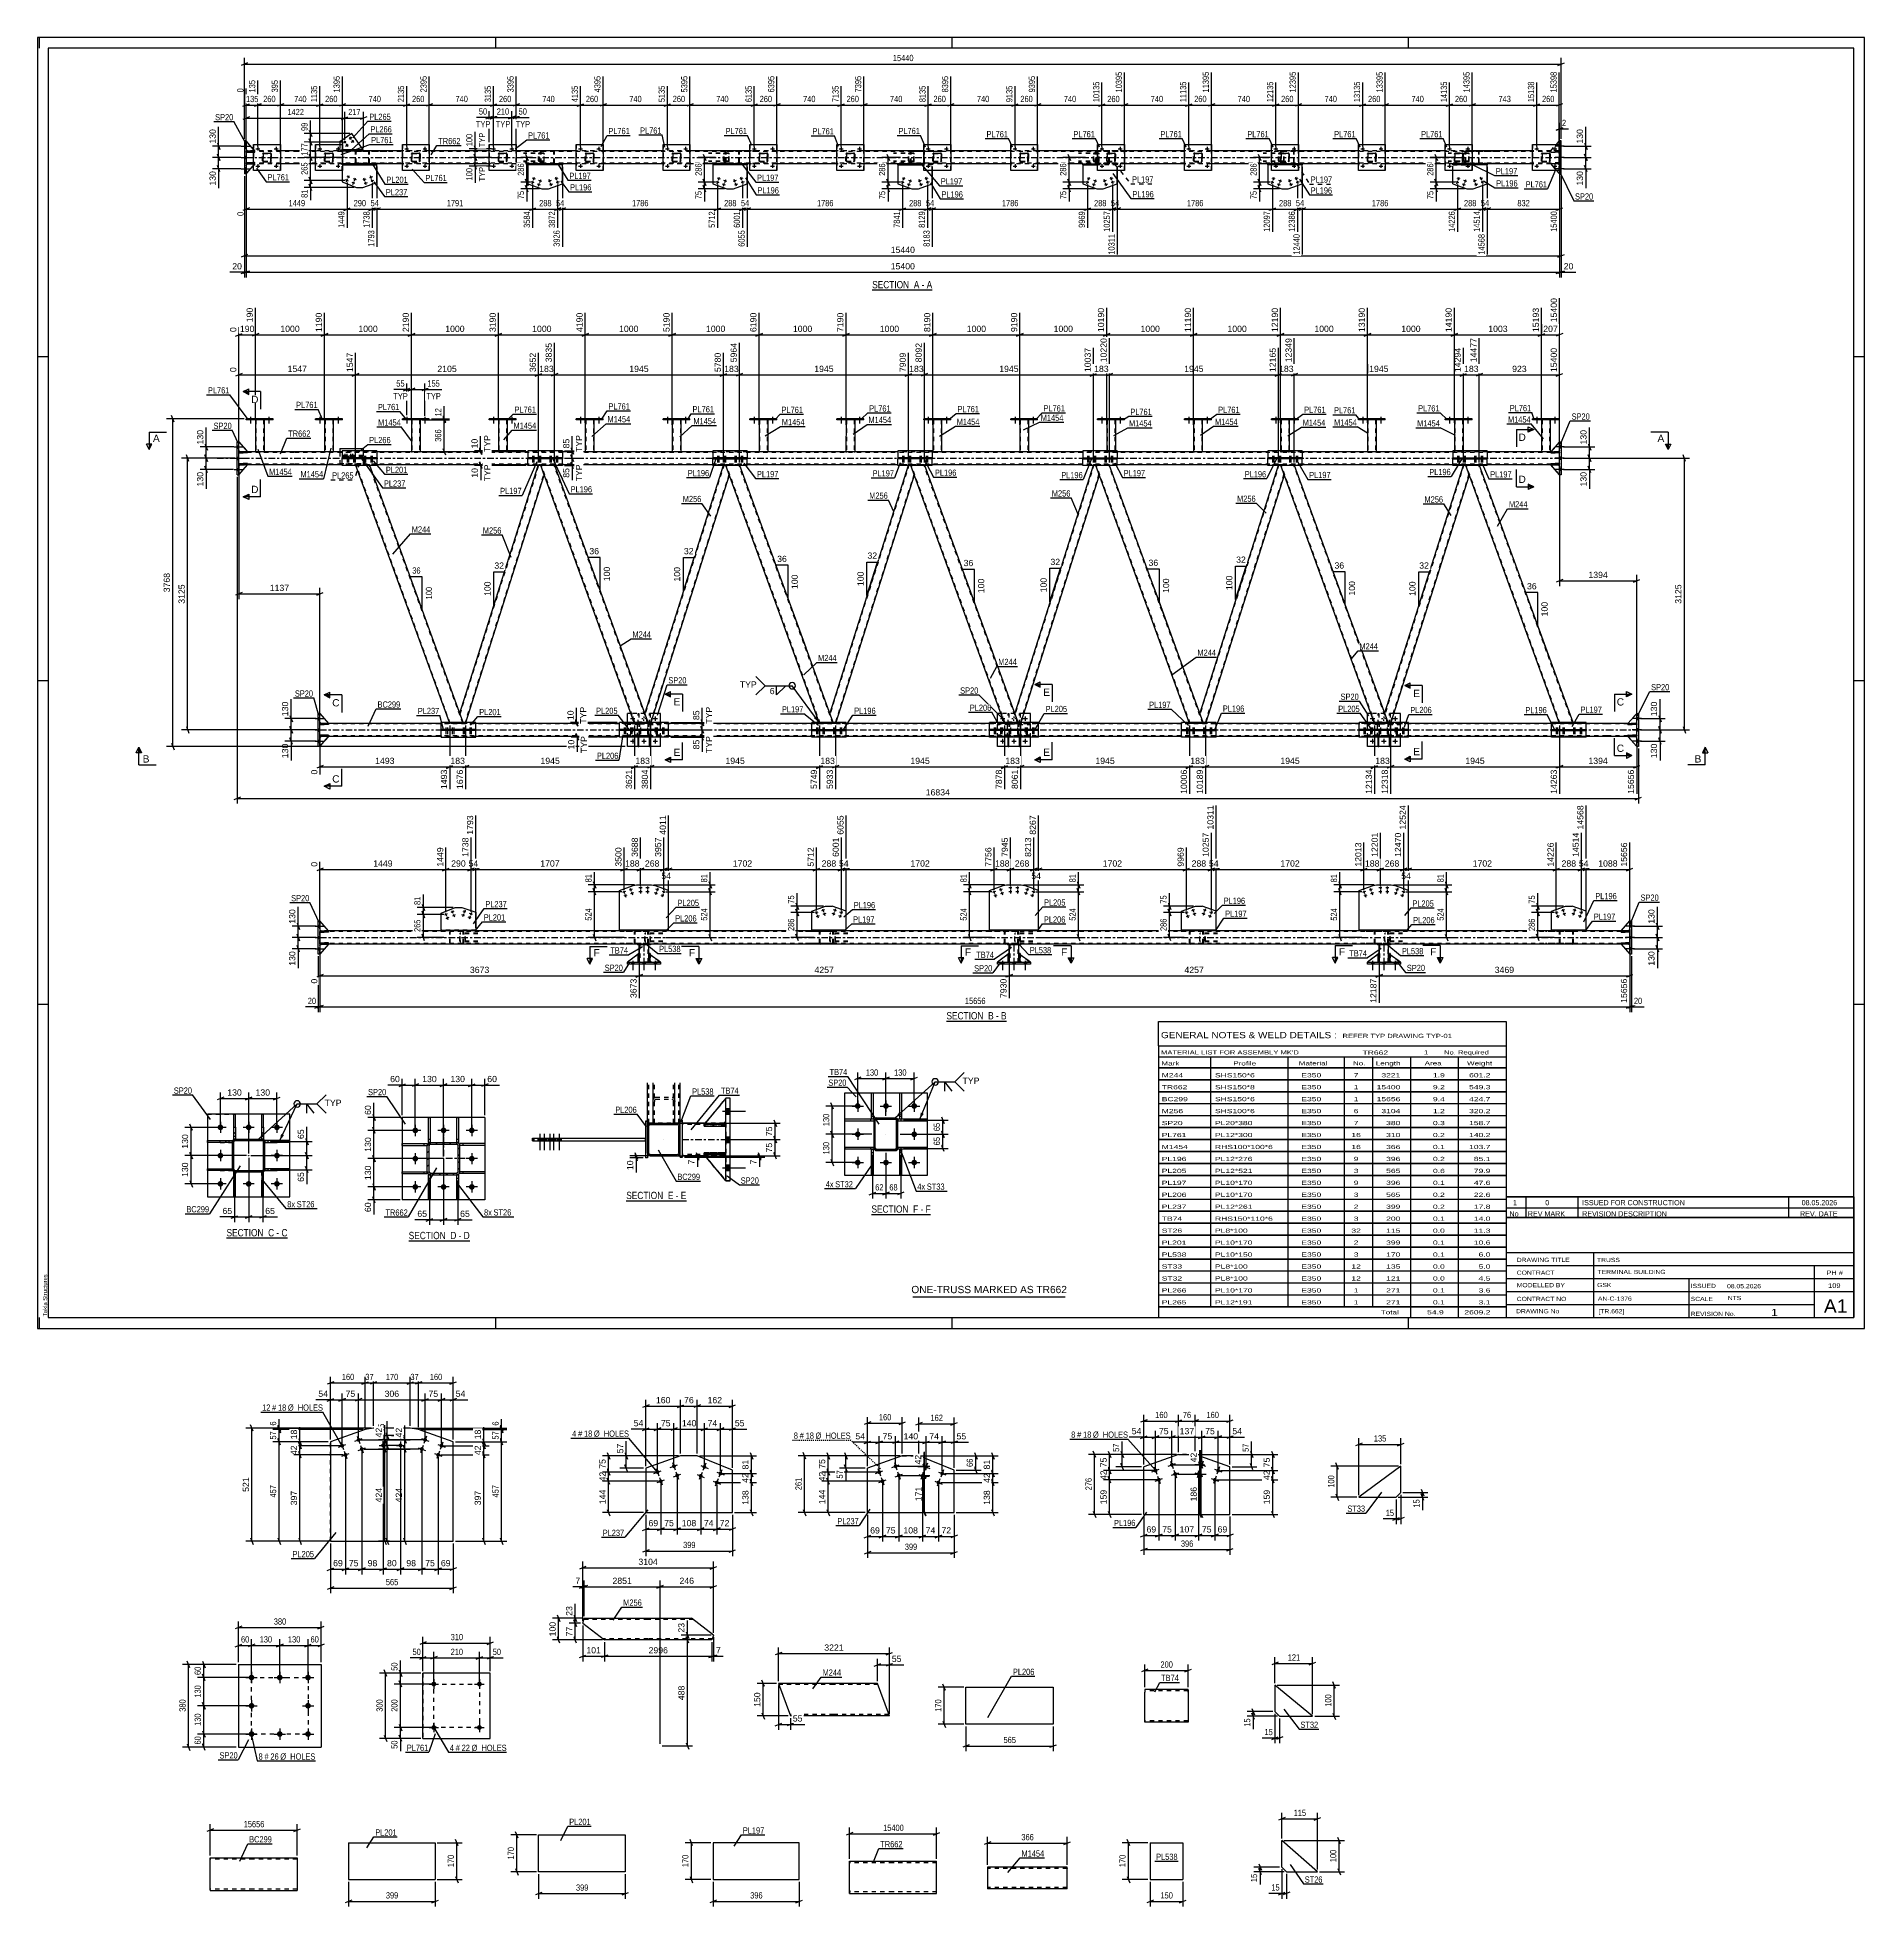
# Model space of a CAD drawing. Header units: millimetres. Extents: x 0 to 841, y -266 to 594.
import ezdxf

# ---------------------------------------------------------------- set-up
doc = ezdxf.new("R2010")
doc.units = ezdxf.units.MM
for name, pattern in [('DXK_LINE_DOT2', [3.9198, 1.9599, -1.9599]), ('DXK_LINE_DOT3', [5.9187, 2.979, -0.9799, 0.9799, -0.9799]), ('DXK_LINE_DOT4', [0.9408, 0.4704, -0.4704])]:
    doc.linetypes.add(name, pattern=pattern)
doc.styles.add('Arial', font='arial.ttf', dxfattribs={"height": 0.2})
doc.styles.add('Arial Narrow', font='ARIALN.TTF', dxfattribs={"height": 0.2})

# ---------------------------------------------------------------- blocks, each defined once
blk = doc.blocks.new('Unknown-317311845-1115')
at = {"color": 5, "linetype": 'Continuous'}
for p, q in [((841, 594), (0, 594)), ((0, 594), (0, 0)), ((1, 589), (1, 594)), ((211, 589), (211, 594)), ((421, 589), (421, 594)), ((631, 589), (631, 594)), ((841, 0), (841, 594)), ((836, 589), (5, 589)), ((5, 589), (5, 5)), ((836, 5), (836, 589)), ((5, 447), (0, 447)), ((841, 447), (836, 447)), ((5, 298), (0, 298)), ((841, 298), (836, 298)), ((5, 149), (0, 149)), ((841, 149), (836, 149)), ((0, 0), (841, 0)), ((1, 0), (1, 5)), ((5, 5), (836, 5)), ((211, 0), (211, 5)), ((421, 0), (421, 5)), ((631, 0), (631, 5))]:
    blk.add_line(p, q, dxfattribs=at)
at = {"color": 174, "linetype": 'Continuous', "style": 'Arial'}
blk.add_text('Tekla Structures', height=1.9102, rotation=90, dxfattribs=at).set_placement((4.5, 5.5))
blk = doc.blocks.new('Unknown-317311845-12 - 4313')
at = {"color": 6, "linetype": 'Continuous'}
blk.add_line((384.22, 477.81), (411.87, 477.81), dxfattribs=at)
at = {"color": 0, "linetype": 'Continuous'}
blk.add_wipeout([(402.33, 478.56), (402.33, 482.06), (384.22, 482.06), (384.22, 478.56)], dxfattribs=at)
blk.add_wipeout([(405.94, 478.56), (405.94, 482.06), (403.38, 482.06), (403.38, 478.56)], dxfattribs=at)
at = {"color": 7, "linetype": 'Continuous', "style": 'Arial Narrow'}
blk.add_text('SECTION ', height=3.34, dxfattribs=at).set_placement((384.22, 478.56))
at = {"color": 0, "linetype": 'Continuous'}
blk.add_wipeout([(408.26, 478.56), (408.26, 482.06), (406.99, 482.06), (406.99, 478.56)], dxfattribs=at)
blk.add_wipeout([(411.87, 478.56), (411.87, 482.06), (409.31, 482.06), (409.31, 478.56)], dxfattribs=at)
at = {"color": 7, "linetype": 'Continuous', "style": 'Arial Narrow'}
for s, p in [('A', (403.38, 478.56)), ('A', (409.31, 478.56)), ('-', (406.99, 478.56))]:
    blk.add_text(s, height=3.34, dxfattribs=at).set_placement(p)
blk = doc.blocks.new('Unknown-317311845-13 - 3578')
at = {"color": 6, "linetype": 'Continuous'}
blk.add_line((170.91, 40.36), (198.98, 40.36), dxfattribs=at)
at = {"color": 0, "linetype": 'Continuous'}
blk.add_wipeout([(189.02, 41.11), (189.02, 44.61), (170.91, 44.61), (170.91, 41.11)], dxfattribs=at)
blk.add_wipeout([(192.84, 41.11), (192.84, 44.61), (190.07, 44.61), (190.07, 41.11)], dxfattribs=at)
at = {"color": 7, "linetype": 'Continuous', "style": 'Arial Narrow'}
blk.add_text('SECTION ', height=3.34, dxfattribs=at).set_placement((170.91, 41.11))
at = {"color": 0, "linetype": 'Continuous'}
blk.add_wipeout([(195.16, 41.11), (195.16, 44.61), (193.89, 44.61), (193.89, 41.11)], dxfattribs=at)
blk.add_wipeout([(198.98, 41.11), (198.98, 44.61), (196.21, 44.61), (196.21, 41.11)], dxfattribs=at)
at = {"color": 7, "linetype": 'Continuous', "style": 'Arial Narrow'}
for s, p in [('D', (190.07, 41.11)), ('D', (196.21, 41.11)), ('-', (193.89, 41.11))]:
    blk.add_text(s, height=3.34, dxfattribs=at).set_placement(p)
blk = doc.blocks.new('Unknown-317311845-14 - 4015')
at = {"color": 6, "linetype": 'Continuous'}
blk.add_line((271.04, 58.79), (298.69, 58.79), dxfattribs=at)
at = {"color": 0, "linetype": 'Continuous'}
blk.add_wipeout([(289.15, 59.54), (289.15, 63.04), (271.04, 63.04), (271.04, 59.54)], dxfattribs=at)
blk.add_wipeout([(292.75, 59.54), (292.75, 63.04), (290.2, 63.04), (290.2, 59.54)], dxfattribs=at)
at = {"color": 7, "linetype": 'Continuous', "style": 'Arial Narrow'}
blk.add_text('SECTION ', height=3.34, dxfattribs=at).set_placement((271.04, 59.54))
at = {"color": 0, "linetype": 'Continuous'}
blk.add_wipeout([(295.08, 59.54), (295.08, 63.04), (293.8, 63.04), (293.8, 59.54)], dxfattribs=at)
blk.add_wipeout([(298.69, 59.54), (298.69, 63.04), (296.13, 63.04), (296.13, 59.54)], dxfattribs=at)
at = {"color": 7, "linetype": 'Continuous', "style": 'Arial Narrow'}
for s, p in [('E', (290.2, 59.54)), ('-', (293.8, 59.54)), ('E', (296.13, 59.54))]:
    blk.add_text(s, height=3.34, dxfattribs=at).set_placement(p)
blk = doc.blocks.new('Unknown-317311845-15 - 26168')
at = {"color": 6, "linetype": 'Continuous'}
blk.add_line((383.9, 52.51), (411.12, 52.51), dxfattribs=at)
at = {"color": 0, "linetype": 'Continuous'}
blk.add_wipeout([(402.01, 53.26), (402.01, 56.76), (383.9, 56.76), (383.9, 53.26)], dxfattribs=at)
blk.add_wipeout([(405.4, 53.26), (405.4, 56.76), (403.06, 56.76), (403.06, 53.26)], dxfattribs=at)
at = {"color": 7, "linetype": 'Continuous', "style": 'Arial Narrow'}
blk.add_text('SECTION ', height=3.34, dxfattribs=at).set_placement((383.9, 53.26))
at = {"color": 0, "linetype": 'Continuous'}
blk.add_wipeout([(407.73, 53.26), (407.73, 56.76), (406.45, 56.76), (406.45, 53.26)], dxfattribs=at)
blk.add_wipeout([(411.12, 53.26), (411.12, 56.76), (408.78, 56.76), (408.78, 53.26)], dxfattribs=at)
at = {"color": 7, "linetype": 'Continuous', "style": 'Arial Narrow'}
for s, p in [('F', (403.06, 53.26)), ('-', (406.45, 53.26)), ('F', (408.78, 53.26))]:
    blk.add_text(s, height=3.34, dxfattribs=at).set_placement(p)
blk = doc.blocks.new('Unknown-317311845-16 - 8812')
at = {"color": 6, "linetype": 'Continuous'}
blk.add_line((87.06, 41.64), (115.13, 41.64), dxfattribs=at)
at = {"color": 0, "linetype": 'Continuous'}
blk.add_wipeout([(105.17, 42.39), (105.17, 45.89), (87.06, 45.89), (87.06, 42.39)], dxfattribs=at)
blk.add_wipeout([(108.98, 42.39), (108.98, 45.89), (106.22, 45.89), (106.22, 42.39)], dxfattribs=at)
at = {"color": 7, "linetype": 'Continuous', "style": 'Arial Narrow'}
blk.add_text('SECTION ', height=3.34, dxfattribs=at).set_placement((87.06, 42.39))
at = {"color": 0, "linetype": 'Continuous'}
blk.add_wipeout([(111.31, 42.39), (111.31, 45.89), (110.03, 45.89), (110.03, 42.39)], dxfattribs=at)
blk.add_wipeout([(115.13, 42.39), (115.13, 45.89), (112.36, 45.89), (112.36, 42.39)], dxfattribs=at)
at = {"color": 7, "linetype": 'Continuous', "style": 'Arial Narrow'}
for s, p in [('C', (106.22, 42.39)), ('-', (110.03, 42.39)), ('C', (112.36, 42.39))]:
    blk.add_text(s, height=3.34, dxfattribs=at).set_placement(p)
blk = doc.blocks.new('Unknown-317311845-17 - 7789')
at = {"color": 6, "linetype": 'Continuous'}
blk.add_line((418.42, 141.46), (446.07, 141.46), dxfattribs=at)
at = {"color": 0, "linetype": 'Continuous'}
blk.add_wipeout([(436.53, 142.21), (436.53, 145.71), (418.42, 145.71), (418.42, 142.21)], dxfattribs=at)
blk.add_wipeout([(440.14, 142.21), (440.14, 145.71), (437.58, 145.71), (437.58, 142.21)], dxfattribs=at)
at = {"color": 7, "linetype": 'Continuous', "style": 'Arial Narrow'}
blk.add_text('SECTION ', height=3.34, dxfattribs=at).set_placement((418.42, 142.21))
at = {"color": 0, "linetype": 'Continuous'}
blk.add_wipeout([(442.46, 142.21), (442.46, 145.71), (441.19, 145.71), (441.19, 142.21)], dxfattribs=at)
blk.add_wipeout([(446.07, 142.21), (446.07, 145.71), (443.51, 145.71), (443.51, 142.21)], dxfattribs=at)
at = {"color": 7, "linetype": 'Continuous', "style": 'Arial Narrow'}
for s, p in [('B', (437.58, 142.21)), ('-', (441.19, 142.21)), ('B', (443.51, 142.21))]:
    blk.add_text(s, height=3.34, dxfattribs=at).set_placement(p)
blk = doc.blocks.new('Part-317311845-1335 - 1319')
at = {"color": 2, "linetype": 'Continuous'}
for p, q in [((250.98, -135.58), (251.7, -133.32)), ((250.98, -135.58), (261.03, -143.32)), ((251.7, -133.32), (281.03, -133.32)), ((281.13, -133.32), (301.13, -133.32)), ((311.18, -141.06), (301.13, -133.32)), ((281.03, -143.32), (261.03, -143.32)), ((310.47, -143.32), (281.13, -143.32)), ((311.18, -141.06), (310.47, -143.32))]:
    blk.add_line(p, q, dxfattribs=at)
at = {"color": 7, "linetype": 'DXK_LINE_DOT2'}
for p, q in [((281.03, -133.92), (251.51, -133.92)), ((301.91, -133.92), (281.13, -133.92)), ((281.03, -142.72), (260.25, -142.72)), ((310.66, -142.72), (281.13, -142.72))]:
    blk.add_line(p, q, dxfattribs=at)
blk = doc.blocks.new('Bolt-317311845-1637 - 1603')
at = {"linetype": 'Continuous'}
for points in [[(148.69, -51.54), (148.61, -51.71), (148.5, -51.87), (148.35, -51.99), (148.19, -52.08), (148.01, -52.14), (147.82, -52.15), (147.64, -52.13), (147.46, -52.07), (147.3, -51.97), (147.16, -51.85), (147.05, -51.69), (146.98, -51.52), (146.94, -51.34), (146.94, -51.15), (146.98, -50.96), (147.06, -50.79), (147.18, -50.64), (147.32, -50.52), (147.48, -50.43), (147.66, -50.37), (147.85, -50.35), (148.04, -50.38), (148.21, -50.44), (148.38, -50.53), (148.51, -50.66), (148.62, -50.81), (148.7, -50.99), (148.73, -51.17), (148.73, -51.36)], [(141.15, -54.22), (141.07, -54.39), (140.96, -54.54), (140.82, -54.66), (140.65, -54.76), (140.47, -54.81), (140.28, -54.83), (140.1, -54.81), (139.92, -54.75), (139.76, -54.65), (139.62, -54.52), (139.51, -54.37), (139.44, -54.19), (139.4, -54.01), (139.4, -53.82), (139.44, -53.64), (139.52, -53.47), (139.64, -53.32), (139.78, -53.19), (139.94, -53.1), (140.12, -53.05), (140.31, -53.03), (140.5, -53.05), (140.67, -53.11), (140.84, -53.21), (140.97, -53.34), (141.08, -53.49), (141.16, -53.66), (141.19, -53.85), (141.19, -54.03)], [(142.65, -58.46), (142.57, -58.63), (142.46, -58.78), (142.32, -58.9), (142.16, -59), (141.98, -59.05), (141.79, -59.07), (141.6, -59.05), (141.42, -58.99), (141.26, -58.89), (141.12, -58.76), (141.02, -58.61), (140.94, -58.44), (140.9, -58.25), (140.91, -58.06), (140.95, -57.88), (141.03, -57.71), (141.14, -57.56), (141.28, -57.43), (141.45, -57.34), (141.63, -57.29), (141.81, -57.27), (142, -57.29), (142.18, -57.35), (142.34, -57.45), (142.48, -57.58), (142.59, -57.73), (142.66, -57.9), (142.7, -58.09), (142.69, -58.28)], [(150.19, -55.78), (150.11, -55.96), (150, -56.11), (149.86, -56.23), (149.69, -56.32), (149.52, -56.38), (149.33, -56.39), (149.14, -56.37), (148.96, -56.31), (148.8, -56.22), (148.66, -56.09), (148.55, -55.93), (148.48, -55.76), (148.44, -55.58), (148.45, -55.39), (148.49, -55.2), (148.57, -55.03), (148.68, -54.88), (148.82, -54.76), (148.99, -54.67), (149.17, -54.61), (149.35, -54.59), (149.54, -54.62), (149.72, -54.68), (149.88, -54.77), (150.02, -54.9), (150.13, -55.06), (150.2, -55.23), (150.24, -55.41), (150.23, -55.6)]]:
    blk.add_hatch(color=1, dxfattribs=at).paths.add_polyline_path(points)
at = {"color": 1, "linetype": 'Continuous'}
for p, q in [((146.14, -51.86), (149.53, -50.65)), ((147.23, -49.56), (148.44, -52.95)), ((138.6, -54.53), (141.99, -53.33)), ((139.69, -52.23), (140.9, -55.62)), ((140.1, -58.77), (143.5, -57.57)), ((141.2, -56.47), (142.4, -59.87)), ((147.64, -56.1), (151.04, -54.89)), ((148.74, -53.8), (149.94, -57.19))]:
    blk.add_line(p, q, dxfattribs=at)
blk = doc.blocks.new('Bolt-317311845-1642 - 1603')
at = {"linetype": 'Continuous'}
for points in [[(159.99, -49.6), (159.91, -49.77), (159.8, -49.92), (159.66, -50.04), (159.49, -50.13), (159.31, -50.19), (159.12, -50.2), (158.94, -50.18), (158.76, -50.12), (158.6, -50.02), (158.46, -49.89), (158.35, -49.74), (158.28, -49.56), (158.25, -49.38), (158.25, -49.19), (158.29, -49.01), (158.37, -48.84), (158.49, -48.69), (158.63, -48.56), (158.79, -48.47), (158.97, -48.42), (159.16, -48.4), (159.35, -48.43), (159.53, -48.49), (159.69, -48.59), (159.82, -48.72), (159.93, -48.87), (160, -49.04), (160.04, -49.23), (160.03, -49.42)], [(167.99, -49.6), (167.91, -49.77), (167.8, -49.92), (167.66, -50.04), (167.49, -50.13), (167.31, -50.19), (167.12, -50.2), (166.94, -50.18), (166.76, -50.12), (166.6, -50.02), (166.46, -49.89), (166.35, -49.74), (166.28, -49.56), (166.25, -49.38), (166.25, -49.19), (166.29, -49.01), (166.37, -48.84), (166.49, -48.69), (166.63, -48.56), (166.79, -48.47), (166.97, -48.42), (167.16, -48.4), (167.35, -48.43), (167.53, -48.49), (167.69, -48.59), (167.82, -48.72), (167.93, -48.87), (168, -49.04), (168.04, -49.23), (168.03, -49.42)], [(159.99, -54.1), (159.91, -54.27), (159.8, -54.42), (159.66, -54.54), (159.49, -54.63), (159.31, -54.69), (159.12, -54.7), (158.94, -54.68), (158.76, -54.62), (158.6, -54.52), (158.46, -54.39), (158.35, -54.24), (158.28, -54.06), (158.25, -53.88), (158.25, -53.69), (158.29, -53.51), (158.37, -53.34), (158.49, -53.19), (158.63, -53.06), (158.79, -52.97), (158.97, -52.92), (159.16, -52.9), (159.35, -52.93), (159.53, -52.99), (159.69, -53.09), (159.82, -53.22), (159.93, -53.37), (160, -53.54), (160.04, -53.73), (160.03, -53.92)], [(167.99, -54.1), (167.91, -54.27), (167.8, -54.42), (167.66, -54.54), (167.49, -54.63), (167.31, -54.69), (167.12, -54.7), (166.94, -54.68), (166.76, -54.62), (166.6, -54.52), (166.46, -54.39), (166.35, -54.24), (166.28, -54.06), (166.25, -53.88), (166.25, -53.69), (166.29, -53.51), (166.37, -53.34), (166.49, -53.19), (166.63, -53.06), (166.79, -52.97), (166.97, -52.92), (167.16, -52.9), (167.35, -52.93), (167.53, -52.99), (167.69, -53.09), (167.82, -53.22), (167.93, -53.37), (168, -53.54), (168.04, -53.73), (168.03, -53.92)]]:
    blk.add_hatch(color=1, dxfattribs=at).paths.add_polyline_path(points)
at = {"color": 1, "linetype": 'Continuous'}
for p, q in [((157.34, -49.3), (160.94, -49.3)), ((159.14, -47.5), (159.14, -51.1)), ((165.34, -49.3), (168.94, -49.3)), ((167.14, -47.5), (167.14, -51.1)), ((157.34, -53.8), (160.94, -53.8)), ((159.14, -52), (159.14, -55.6)), ((165.34, -53.8), (168.94, -53.8)), ((167.14, -52), (167.14, -55.6))]:
    blk.add_line(p, q, dxfattribs=at)
blk = doc.blocks.new('Bolt-317311845-1647 - 1603')
at = {"linetype": 'Continuous'}
for points in [[(179.29, -51.56), (179.21, -51.73), (179.1, -51.87), (178.95, -51.99), (178.79, -52.08), (178.61, -52.14), (178.42, -52.15), (178.23, -52.12), (178.05, -52.06), (177.89, -51.96), (177.76, -51.83), (177.65, -51.67), (177.58, -51.5), (177.55, -51.31), (177.56, -51.12), (177.6, -50.94), (177.68, -50.77), (177.8, -50.62), (177.94, -50.5), (178.11, -50.41), (178.29, -50.36), (178.48, -50.35), (178.66, -50.38), (178.84, -50.44), (179, -50.54), (179.14, -50.67), (179.24, -50.83), (179.31, -51), (179.35, -51.19), (179.34, -51.37)], [(177.79, -55.8), (177.71, -55.97), (177.59, -56.11), (177.45, -56.24), (177.28, -56.32), (177.1, -56.38), (176.91, -56.39), (176.73, -56.36), (176.55, -56.3), (176.39, -56.2), (176.25, -56.07), (176.15, -55.91), (176.08, -55.74), (176.05, -55.55), (176.05, -55.37), (176.1, -55.18), (176.18, -55.01), (176.3, -54.87), (176.44, -54.74), (176.61, -54.66), (176.79, -54.6), (176.97, -54.59), (177.16, -54.62), (177.34, -54.68), (177.5, -54.78), (177.63, -54.91), (177.74, -55.07), (177.81, -55.24), (177.84, -55.43), (177.83, -55.61)], [(185.33, -58.47), (185.25, -58.64), (185.13, -58.79), (184.99, -58.91), (184.82, -59), (184.64, -59.05), (184.45, -59.06), (184.27, -59.04), (184.09, -58.97), (183.93, -58.87), (183.79, -58.74), (183.69, -58.59), (183.62, -58.41), (183.59, -58.23), (183.59, -58.04), (183.64, -57.86), (183.72, -57.69), (183.84, -57.54), (183.98, -57.42), (184.15, -57.33), (184.33, -57.28), (184.51, -57.27), (184.7, -57.29), (184.88, -57.36), (185.04, -57.45), (185.17, -57.59), (185.28, -57.74), (185.35, -57.92), (185.38, -58.1), (185.37, -58.29)], [(186.83, -54.23), (186.75, -54.4), (186.64, -54.55), (186.49, -54.67), (186.33, -54.76), (186.14, -54.81), (185.96, -54.82), (185.77, -54.8), (185.59, -54.73), (185.43, -54.63), (185.3, -54.5), (185.19, -54.35), (185.12, -54.17), (185.09, -53.99), (185.1, -53.8), (185.14, -53.62), (185.22, -53.45), (185.34, -53.3), (185.48, -53.18), (185.65, -53.09), (185.83, -53.04), (186.02, -53.02), (186.2, -53.05), (186.38, -53.11), (186.54, -53.21), (186.68, -53.34), (186.78, -53.5), (186.85, -53.67), (186.89, -53.86), (186.88, -54.05)]]:
    blk.add_hatch(color=1, dxfattribs=at).paths.add_polyline_path(points)
at = {"color": 1, "linetype": 'Continuous'}
for p, q in [((176.75, -50.65), (180.14, -51.85)), ((179.05, -49.55), (177.85, -52.95)), ((175.25, -54.89), (178.64, -56.09)), ((177.55, -53.79), (176.34, -57.19)), ((182.79, -57.56), (186.18, -58.77)), ((185.09, -56.47), (183.88, -59.86)), ((184.29, -53.32), (187.68, -54.53)), ((186.59, -52.23), (185.39, -55.62))]:
    blk.add_line(p, q, dxfattribs=at)
blk = doc.blocks.new('Part-317311845-1662 - 1603')
at = {"color": 2, "linetype": 'Continuous'}
for p, q in [((150.91, -46.45), (134.89, -52.13)), ((154.64, -45.8), (150.91, -46.45)), ((171.64, -45.8), (154.64, -45.8)), ((175.38, -46.45), (171.64, -45.8)), ((191.4, -52.13), (175.38, -46.45)), ((134.89, -52.13), (134.89, -97.86)), ((191.4, -97.86), (191.4, -52.13)), ((134.89, -97.86), (191.4, -97.86))]:
    blk.add_line(p, q, dxfattribs=at)
at = {"color": 7, "linetype": 'DXK_LINE_DOT2'}
for p, q in [((150.91, -46.45), (150.91, -46.45)), ((154.64, -45.8), (154.64, -45.8)), ((171.64, -45.8), (171.64, -45.8)), ((175.38, -46.45), (175.38, -46.45)), ((134.89, -97.86), (134.89, -52.13)), ((191.4, -97.86), (191.4, -52.13))]:
    blk.add_line(p, q, dxfattribs=at)
blk = doc.blocks.new('Bolt-317311845-5994 - 5789')
at = {"linetype": 'Continuous'}
for points in [[(653.96, 400.62), (653.24, 400.62), (653.24, 400.14), (653.96, 400.14)], [(654.56, 400.62), (653.84, 400.62), (653.84, 400.14), (654.56, 400.14)], [(656.97, 400.62), (656.25, 400.62), (656.25, 400.14), (656.97, 400.14)], [(657.58, 400.62), (656.86, 400.62), (656.86, 400.14), (657.58, 400.14)]]:
    blk.add_hatch(color=1, dxfattribs=at).paths.add_polyline_path(points)
at = {"color": 1, "linetype": 'Continuous'}
for p, q in [((653.24, 400.62), (653.24, 400.14)), ((653.6, 401.42), (653.6, 398.42)), ((653.84, 400.62), (653.84, 400.14)), ((653.96, 400.62), (653.96, 400.14)), ((654.2, 401.42), (654.2, 398.42)), ((654.56, 400.62), (654.56, 400.14)), ((656.25, 400.62), (656.25, 400.14)), ((656.61, 401.42), (656.61, 398.42)), ((656.86, 400.62), (656.86, 400.14)), ((656.97, 400.62), (656.97, 400.14)), ((657.22, 401.42), (657.22, 398.42)), ((657.58, 400.62), (657.58, 400.14))]:
    blk.add_line(p, q, dxfattribs=at)
blk = doc.blocks.new('Part-317311845-5968 - 5789')
at = {"color": 7, "linetype": 'DXK_LINE_DOT2'}
for p, q in [((282.2, 278.91), (276.2, 278.91)), ((276.2, 272.11), (276.2, 278.91)), ((282.2, 272.11), (282.2, 278.91)), ((282.2, 272.11), (276.2, 272.11))]:
    blk.add_line(p, q, dxfattribs=at)
blk = doc.blocks.new('Bolt-317311845-5855 - 5789')
at = {"linetype": 'Continuous'}
for points in [[(609.54, 418.02), (610.42, 418.02), (610.42, 418.5), (609.54, 418.5)], [(617.94, 418.02), (618.82, 418.02), (618.82, 418.5), (617.94, 418.5)]]:
    blk.add_hatch(color=1, dxfattribs=at).paths.add_polyline_path(points)
at = {"color": 1, "linetype": 'Continuous'}
for p, q in [((609.54, 418.5), (609.54, 418.02)), ((609.98, 419.5), (609.98, 416.38)), ((610.42, 418.5), (610.42, 418.02)), ((617.94, 418.5), (617.94, 418.02)), ((618.38, 419.5), (618.38, 416.38)), ((618.82, 418.5), (618.82, 418.02))]:
    blk.add_line(p, q, dxfattribs=at)
blk = doc.blocks.new('Part-317311845-5795 - 5789')
at = {"color": 2, "linetype": 'Continuous'}
for p, q in [((692.28, 418.02), (692.27, 403.38)), ((696.28, 418.02), (696.27, 403.38)), ((692.31, 403.38), (692.27, 403.38)), ((692.41, 403.38), (692.31, 403.38)), ((692.57, 403.38), (692.41, 403.38)), ((695.98, 403.38), (692.57, 403.38)), ((696.13, 403.38), (695.98, 403.38)), ((696.24, 403.38), (696.13, 403.38)), ((696.27, 403.38), (696.24, 403.38))]:
    blk.add_line(p, q, dxfattribs=at)
at = {"color": 7, "linetype": 'DXK_LINE_DOT2'}
for p, q in [((692.28, 418.02), (692.28, 418.02)), ((692.28, 418.02), (692.28, 418.02)), ((692.28, 418.02), (692.28, 418.02)), ((692.32, 418.02), (692.28, 418.02)), ((692.28, 418.02), (692.32, 418.02)), ((692.42, 418.02), (692.32, 418.02)), ((692.32, 418.02), (692.42, 418.02)), ((692.58, 418.02), (692.42, 418.02)), ((692.42, 418.02), (692.58, 418.02)), ((692.52, 418.02), (692.51, 403.38)), ((692.52, 418.02), (692.52, 418.02)), ((692.54, 418.02), (692.52, 418.02)), ((692.52, 418.02), (692.54, 418.02)), ((692.59, 418.02), (692.54, 418.02)), ((692.54, 418.02), (692.59, 418.02)), ((695.98, 418.02), (692.58, 418.02)), ((695.98, 418.02), (692.58, 418.02)), ((695.89, 418.02), (692.59, 418.02)), ((692.59, 418.02), (692.67, 418.02)), ((695.97, 418.02), (692.67, 418.02)), ((695.97, 418.02), (695.89, 418.02)), ((696.02, 418.02), (695.97, 418.02)), ((695.97, 418.02), (696.02, 418.02)), ((695.98, 418.02), (696.14, 418.02)), ((696.14, 418.02), (695.98, 418.02)), ((696.04, 418.02), (696.02, 418.02)), ((696.02, 418.02), (696.04, 418.02)), ((696.04, 418.02), (696.03, 403.38)), ((696.04, 418.02), (696.04, 418.02)), ((696.14, 418.02), (696.24, 418.02)), ((696.24, 418.02), (696.14, 418.02)), ((696.24, 418.02), (696.28, 418.02)), ((696.28, 418.02), (696.24, 418.02)), ((696.28, 418.02), (696.28, 418.02)), ((696.28, 418.02), (696.28, 418.02)), ((696.28, 418.02), (696.28, 418.02)), ((692.27, 403.38), (692.31, 403.38)), ((692.31, 403.38), (692.41, 403.38)), ((692.41, 403.38), (692.57, 403.38)), ((692.51, 403.38), (692.53, 403.38)), ((692.51, 403.38), (692.53, 403.38)), ((695.89, 403.38), (692.53, 403.38)), ((692.53, 403.38), (692.57, 403.38)), ((695.98, 403.38), (692.57, 403.38)), ((692.57, 403.38), (692.58, 403.38)), ((692.58, 403.38), (692.66, 403.38)), ((696.02, 403.38), (692.66, 403.38)), ((695.96, 403.38), (695.89, 403.38)), ((696.02, 403.38), (695.96, 403.38)), ((695.98, 403.38), (696.13, 403.38)), ((696.03, 403.38), (696.02, 403.38)), ((696.02, 403.38), (696.03, 403.38)), ((696.13, 403.38), (696.24, 403.38)), ((696.24, 403.38), (696.27, 403.38))]:
    blk.add_line(p, q, dxfattribs=at)
blk = doc.blocks.new('Part-317311845-5800 - 5789')
at = {"color": 2, "linetype": 'Continuous'}
for p, q in [((252.17, 418.02), (252.17, 403.38)), ((256.17, 418.02), (256.17, 403.38)), ((252.21, 403.38), (252.17, 403.38)), ((252.31, 403.38), (252.21, 403.38)), ((252.47, 403.38), (252.31, 403.38)), ((255.87, 403.38), (252.47, 403.38)), ((256.03, 403.38), (255.87, 403.38)), ((256.13, 403.38), (256.03, 403.38)), ((256.17, 403.38), (256.13, 403.38))]:
    blk.add_line(p, q, dxfattribs=at)
at = {"color": 7, "linetype": 'DXK_LINE_DOT2'}
for p, q in [((252.17, 418.02), (252.17, 418.02)), ((252.17, 418.02), (252.17, 418.02)), ((252.17, 418.02), (252.17, 418.02)), ((252.21, 418.02), (252.17, 418.02)), ((252.17, 418.02), (252.21, 418.02)), ((252.32, 418.02), (252.21, 418.02)), ((252.21, 418.02), (252.32, 418.02)), ((252.47, 418.02), (252.32, 418.02)), ((252.32, 418.02), (252.47, 418.02)), ((252.41, 418.02), (252.41, 418.02)), ((252.41, 418.02), (252.41, 403.38)), ((252.43, 418.02), (252.41, 418.02)), ((252.41, 418.02), (252.43, 418.02)), ((252.48, 418.02), (252.43, 418.02)), ((252.43, 418.02), (252.48, 418.02)), ((255.88, 418.02), (252.47, 418.02)), ((255.88, 418.02), (252.47, 418.02)), ((255.79, 418.02), (252.48, 418.02)), ((252.48, 418.02), (252.56, 418.02)), ((255.86, 418.02), (252.56, 418.02)), ((255.86, 418.02), (255.79, 418.02)), ((255.92, 418.02), (255.86, 418.02)), ((255.86, 418.02), (255.92, 418.02)), ((255.88, 418.02), (256.03, 418.02)), ((256.03, 418.02), (255.88, 418.02)), ((255.93, 418.02), (255.92, 418.02)), ((255.92, 418.02), (255.93, 418.02)), ((255.93, 418.02), (255.93, 418.02)), ((255.93, 418.02), (255.93, 403.38)), ((256.03, 418.02), (256.14, 418.02)), ((256.14, 418.02), (256.03, 418.02)), ((256.14, 418.02), (256.17, 418.02)), ((256.17, 418.02), (256.14, 418.02)), ((256.17, 418.02), (256.17, 418.02)), ((256.17, 418.02), (256.17, 418.02)), ((256.17, 418.02), (256.17, 418.02)), ((252.17, 403.38), (252.21, 403.38)), ((252.21, 403.38), (252.31, 403.38)), ((252.31, 403.38), (252.47, 403.38)), ((252.41, 403.38), (252.43, 403.38)), ((252.41, 403.38), (252.43, 403.38)), ((255.78, 403.38), (252.43, 403.38)), ((252.43, 403.38), (252.47, 403.38)), ((255.87, 403.38), (252.47, 403.38)), ((252.47, 403.38), (252.48, 403.38)), ((252.48, 403.38), (252.56, 403.38)), ((255.91, 403.38), (252.56, 403.38)), ((255.86, 403.38), (255.78, 403.38)), ((255.91, 403.38), (255.86, 403.38)), ((255.87, 403.38), (256.03, 403.38)), ((255.93, 403.38), (255.91, 403.38)), ((255.91, 403.38), (255.93, 403.38)), ((256.03, 403.38), (256.13, 403.38)), ((256.13, 403.38), (256.17, 403.38))]:
    blk.add_line(p, q, dxfattribs=at)
blk = doc.blocks.new('Part-317311845-5805 - 5789')
at = {"color": 2, "linetype": 'Continuous'}
for p, q in [((688.08, 418.02), (688.08, 418.5)), ((700.48, 418.5), (688.08, 418.5)), ((700.48, 418.02), (688.08, 418.02)), ((700.48, 418.02), (700.48, 418.5))]:
    blk.add_line(p, q, dxfattribs=at)
blk = doc.blocks.new('Bolt-317311845-5874 - 5789')
at = {"linetype": 'Continuous'}
for points in [[(649.53, 418.02), (650.41, 418.02), (650.41, 418.5), (649.53, 418.5)], [(657.93, 418.02), (658.81, 418.02), (658.81, 418.5), (657.93, 418.5)]]:
    blk.add_hatch(color=1, dxfattribs=at).paths.add_polyline_path(points)
at = {"color": 1, "linetype": 'Continuous'}
for p, q in [((649.53, 418.5), (649.53, 418.02)), ((649.97, 419.5), (649.97, 416.38)), ((650.41, 418.5), (650.41, 418.02)), ((657.93, 418.5), (657.93, 418.02)), ((658.37, 419.5), (658.37, 416.38)), ((658.81, 418.5), (658.81, 418.02))]:
    blk.add_line(p, q, dxfattribs=at)
blk = doc.blocks.new('Part-317311845-5810 - 5789')
at = {"color": 2, "linetype": 'Continuous'}
for p, q in [((647.97, 418.02), (647.97, 418.5)), ((660.37, 418.5), (647.97, 418.5)), ((660.37, 418.02), (647.97, 418.02)), ((660.37, 418.02), (660.37, 418.5))]:
    blk.add_line(p, q, dxfattribs=at)
blk = doc.blocks.new('Bolt-317311845-5875 - 5789')
at = {"linetype": 'Continuous'}
for points in [[(689.64, 418.02), (690.52, 418.02), (690.52, 418.5), (689.64, 418.5)], [(698.04, 418.02), (698.92, 418.02), (698.92, 418.5), (698.04, 418.5)]]:
    blk.add_hatch(color=1, dxfattribs=at).paths.add_polyline_path(points)
at = {"color": 1, "linetype": 'Continuous'}
for p, q in [((689.64, 418.5), (689.64, 418.02)), ((690.08, 419.5), (690.08, 416.38)), ((690.52, 418.5), (690.52, 418.02)), ((698.04, 418.5), (698.04, 418.02)), ((698.48, 419.5), (698.48, 416.38)), ((698.92, 418.5), (698.92, 418.02))]:
    blk.add_line(p, q, dxfattribs=at)
blk = doc.blocks.new('Part-317311845-5940 - 5789')
at = {"color": 2, "linetype": 'Continuous'}
for p, q in [((700.57, 392.78), (700.57, 407.98)), ((700.57, 407.98), (701.37, 407.98)), ((701.37, 407.98), (701.37, 392.78)), ((701.37, 392.78), (700.57, 392.78))]:
    blk.add_line(p, q, dxfattribs=at)
blk = doc.blocks.new('Bolt-317311845-5992 - 5789')
at = {"linetype": 'Continuous'}
for points in [[(409.54, 418.02), (410.42, 418.02), (410.42, 418.5), (409.54, 418.5)], [(417.94, 418.02), (418.82, 418.02), (418.82, 418.5), (417.94, 418.5)]]:
    blk.add_hatch(color=1, dxfattribs=at).paths.add_polyline_path(points)
at = {"color": 1, "linetype": 'Continuous'}
for p, q in [((409.54, 418.5), (409.54, 418.02)), ((409.98, 419.5), (409.98, 416.38)), ((410.42, 418.5), (410.42, 418.02)), ((417.94, 418.5), (417.94, 418.02)), ((418.38, 419.5), (418.38, 416.38)), ((418.82, 418.5), (418.82, 418.02))]:
    blk.add_line(p, q, dxfattribs=at)
blk = doc.blocks.new('Bolt-317311845-5879 - 5789')
at = {"linetype": 'Continuous'}
for points in [[(449.53, 418.02), (450.41, 418.02), (450.41, 418.5), (449.53, 418.5)], [(457.93, 418.02), (458.81, 418.02), (458.81, 418.5), (457.93, 418.5)]]:
    blk.add_hatch(color=1, dxfattribs=at).paths.add_polyline_path(points)
at = {"color": 1, "linetype": 'Continuous'}
for p, q in [((449.53, 418.5), (449.53, 418.02)), ((449.97, 419.5), (449.97, 416.38)), ((450.41, 418.5), (450.41, 418.02)), ((457.93, 418.5), (457.93, 418.02)), ((458.37, 419.5), (458.37, 416.38)), ((458.81, 418.5), (458.81, 418.02))]:
    blk.add_line(p, q, dxfattribs=at)
blk = doc.blocks.new('Part-317311845-5815 - 5789')
at = {"color": 2, "linetype": 'Continuous'}
for p, q in [((652.17, 418.02), (652.17, 403.78)), ((656.17, 418.02), (656.17, 403.78))]:
    blk.add_line(p, q, dxfattribs=at)
at = {"color": 7, "linetype": 'DXK_LINE_DOT2'}
for p, q in [((652.17, 418.02), (652.17, 418.02)), ((652.17, 418.02), (652.17, 418.02)), ((652.17, 418.02), (652.17, 418.02)), ((652.21, 418.02), (652.17, 418.02)), ((652.17, 418.02), (652.21, 418.02)), ((652.31, 418.02), (652.21, 418.02)), ((652.21, 418.02), (652.31, 418.02)), ((652.47, 418.02), (652.31, 418.02)), ((652.31, 418.02), (652.47, 418.02)), ((652.41, 418.02), (652.41, 418.02)), ((652.41, 418.02), (652.41, 403.38)), ((652.43, 418.02), (652.41, 418.02)), ((652.41, 418.02), (652.43, 418.02)), ((652.48, 418.02), (652.43, 418.02)), ((652.43, 418.02), (652.48, 418.02)), ((655.88, 418.02), (652.47, 418.02)), ((655.88, 418.02), (652.47, 418.02)), ((655.78, 418.02), (652.48, 418.02)), ((652.48, 418.02), (652.56, 418.02)), ((655.86, 418.02), (652.56, 418.02)), ((655.86, 418.02), (655.78, 418.02)), ((655.91, 418.02), (655.86, 418.02)), ((655.86, 418.02), (655.91, 418.02)), ((655.88, 418.02), (656.03, 418.02)), ((656.03, 418.02), (655.88, 418.02)), ((655.93, 418.02), (655.91, 418.02)), ((655.91, 418.02), (655.93, 418.02)), ((655.93, 418.02), (655.93, 418.02)), ((655.93, 418.02), (655.93, 403.38)), ((656.03, 418.02), (656.14, 418.02)), ((656.14, 418.02), (656.03, 418.02)), ((656.14, 418.02), (656.17, 418.02)), ((656.17, 418.02), (656.14, 418.02)), ((656.17, 418.02), (656.17, 418.02)), ((656.17, 418.02), (656.17, 418.02)), ((656.17, 418.02), (656.17, 418.02)), ((652.17, 403.78), (652.17, 403.38)), ((652.2, 403.38), (652.17, 403.38)), ((652.17, 403.38), (652.2, 403.38)), ((652.31, 403.38), (652.2, 403.38)), ((652.2, 403.38), (652.31, 403.38)), ((652.46, 403.38), (652.31, 403.38)), ((652.31, 403.38), (652.46, 403.38)), ((652.43, 403.38), (652.41, 403.38)), ((652.41, 403.38), (652.43, 403.38)), ((652.48, 403.38), (652.43, 403.38)), ((652.43, 403.38), (652.48, 403.38)), ((655.87, 403.38), (652.46, 403.38)), ((655.87, 403.38), (652.46, 403.38)), ((655.78, 403.38), (652.48, 403.38)), ((652.48, 403.38), (652.56, 403.38)), ((655.86, 403.38), (652.56, 403.38)), ((655.86, 403.38), (655.78, 403.38)), ((655.91, 403.38), (655.86, 403.38)), ((655.86, 403.38), (655.91, 403.38)), ((655.87, 403.38), (656.03, 403.38)), ((656.03, 403.38), (655.87, 403.38)), ((655.93, 403.38), (655.91, 403.38)), ((655.91, 403.38), (655.93, 403.38)), ((656.03, 403.38), (656.13, 403.38)), ((656.13, 403.38), (656.03, 403.38)), ((656.13, 403.38), (656.17, 403.38)), ((656.17, 403.38), (656.13, 403.38)), ((656.17, 403.78), (656.17, 403.38))]:
    blk.add_line(p, q, dxfattribs=at)
blk = doc.blocks.new('Part-317311845-6326 - 5789')
at = {"color": 7, "linetype": 'DXK_LINE_DOT2'}
for p, q in [((96.75, 403.14), (92.75, 403.14)), ((92.75, 403.14), (92.75, 402.82)), ((92.75, 402.82), (96.75, 402.82)), ((93.35, 403.14), (93.35, 402.82)), ((96.75, 402.82), (96.75, 403.14))]:
    blk.add_line(p, q, dxfattribs=at)
blk = doc.blocks.new('Bolt-317311845-5895 - 5789')
at = {"linetype": 'Continuous'}
for points in [[(228.29, 400.62), (227.57, 400.62), (227.57, 400.14), (228.29, 400.14)], [(228.89, 400.62), (228.17, 400.62), (228.17, 400.14), (228.89, 400.14)], [(231.3, 400.62), (230.58, 400.62), (230.58, 400.14), (231.3, 400.14)], [(231.9, 400.62), (231.18, 400.62), (231.18, 400.14), (231.9, 400.14)]]:
    blk.add_hatch(color=1, dxfattribs=at).paths.add_polyline_path(points)
at = {"color": 1, "linetype": 'Continuous'}
for p, q in [((227.57, 400.62), (227.57, 400.14)), ((227.93, 401.42), (227.93, 398.42)), ((228.17, 400.62), (228.17, 400.14)), ((228.29, 400.62), (228.29, 400.14)), ((228.53, 401.42), (228.53, 398.42)), ((228.89, 400.62), (228.89, 400.14)), ((230.58, 400.62), (230.58, 400.14)), ((230.94, 401.42), (230.94, 398.42)), ((231.18, 400.62), (231.18, 400.14)), ((231.3, 400.62), (231.3, 400.14)), ((231.54, 401.42), (231.54, 398.42)), ((231.9, 400.62), (231.9, 400.14))]:
    blk.add_line(p, q, dxfattribs=at)
blk = doc.blocks.new('Bolt-317311845-5880 - 5789')
at = {"linetype": 'Continuous'}
for points in [[(489.53, 418.02), (490.41, 418.02), (490.41, 418.5), (489.53, 418.5)], [(497.93, 418.02), (498.81, 418.02), (498.81, 418.5), (497.93, 418.5)]]:
    blk.add_hatch(color=1, dxfattribs=at).paths.add_polyline_path(points)
at = {"color": 1, "linetype": 'Continuous'}
for p, q in [((489.53, 418.5), (489.53, 418.02)), ((489.97, 419.5), (489.97, 416.38)), ((490.41, 418.5), (490.41, 418.02)), ((497.93, 418.5), (497.93, 418.02)), ((498.37, 419.5), (498.37, 416.38)), ((498.81, 418.5), (498.81, 418.02))]:
    blk.add_line(p, q, dxfattribs=at)
blk = doc.blocks.new('Bolt-317311845-5884 - 5789')
at = {"linetype": 'Continuous'}
for points in [[(209.54, 418.02), (210.42, 418.02), (210.42, 418.5), (209.54, 418.5)], [(217.94, 418.02), (218.82, 418.02), (218.82, 418.5), (217.94, 418.5)]]:
    blk.add_hatch(color=1, dxfattribs=at).paths.add_polyline_path(points)
at = {"color": 1, "linetype": 'Continuous'}
for p, q in [((209.54, 418.5), (209.54, 418.02)), ((209.98, 419.5), (209.98, 416.38)), ((210.42, 418.5), (210.42, 418.02)), ((217.94, 418.5), (217.94, 418.02)), ((218.38, 419.5), (218.38, 416.38)), ((218.82, 418.5), (218.82, 418.02))]:
    blk.add_line(p, q, dxfattribs=at)
blk = doc.blocks.new('Part-317311845-5820 - 5789')
at = {"color": 2, "linetype": 'Continuous'}
for p, q in [((607.98, 418.02), (607.98, 418.5)), ((620.38, 418.5), (607.98, 418.5)), ((620.38, 418.02), (607.98, 418.02)), ((620.38, 418.02), (620.38, 418.5))]:
    blk.add_line(p, q, dxfattribs=at)
blk = doc.blocks.new('Bolt-317311845-5885 - 5789')
at = {"linetype": 'Continuous'}
for points in [[(169.54, 418.02), (170.42, 418.02), (170.42, 418.5), (169.54, 418.5)], [(177.94, 418.02), (178.82, 418.02), (178.82, 418.5), (177.94, 418.5)]]:
    blk.add_hatch(color=1, dxfattribs=at).paths.add_polyline_path(points)
at = {"color": 1, "linetype": 'Continuous'}
for p, q in [((169.54, 418.5), (169.54, 418.02)), ((169.98, 419.5), (169.98, 416.38)), ((170.42, 418.5), (170.42, 418.02)), ((177.94, 418.5), (177.94, 418.02)), ((178.38, 419.5), (178.38, 416.38)), ((178.82, 418.5), (178.82, 418.02))]:
    blk.add_line(p, q, dxfattribs=at)
blk = doc.blocks.new('Part-317311845-5825 - 5789')
at = {"color": 2, "linetype": 'Continuous'}
for p, q in [((612.18, 418.02), (612.17, 403.38)), ((616.18, 418.02), (616.17, 403.38)), ((612.21, 403.38), (612.17, 403.38)), ((612.31, 403.38), (612.21, 403.38)), ((612.47, 403.38), (612.31, 403.38)), ((615.87, 403.38), (612.47, 403.38)), ((616.03, 403.38), (615.87, 403.38)), ((616.13, 403.38), (616.03, 403.38)), ((616.17, 403.38), (616.13, 403.38))]:
    blk.add_line(p, q, dxfattribs=at)
at = {"color": 7, "linetype": 'DXK_LINE_DOT2'}
for p, q in [((612.18, 418.02), (612.18, 418.02)), ((612.18, 418.02), (612.18, 418.02)), ((612.18, 418.02), (612.18, 418.02)), ((612.21, 418.02), (612.18, 418.02)), ((612.18, 418.02), (612.21, 418.02)), ((612.32, 418.02), (612.21, 418.02)), ((612.21, 418.02), (612.32, 418.02)), ((612.47, 418.02), (612.32, 418.02)), ((612.32, 418.02), (612.47, 418.02)), ((612.42, 418.02), (612.41, 403.38)), ((612.42, 418.02), (612.42, 418.02)), ((612.43, 418.02), (612.42, 418.02)), ((612.42, 418.02), (612.43, 418.02)), ((612.49, 418.02), (612.43, 418.02)), ((612.43, 418.02), (612.49, 418.02)), ((615.88, 418.02), (612.47, 418.02)), ((615.88, 418.02), (612.47, 418.02)), ((615.79, 418.02), (612.49, 418.02)), ((612.49, 418.02), (612.56, 418.02)), ((615.87, 418.02), (612.56, 418.02)), ((615.87, 418.02), (615.79, 418.02)), ((615.92, 418.02), (615.87, 418.02)), ((615.87, 418.02), (615.92, 418.02)), ((615.88, 418.02), (616.04, 418.02)), ((616.04, 418.02), (615.88, 418.02)), ((615.94, 418.02), (615.92, 418.02)), ((615.92, 418.02), (615.94, 418.02)), ((615.94, 418.02), (615.93, 403.38)), ((615.94, 418.02), (615.94, 418.02)), ((616.04, 418.02), (616.14, 418.02)), ((616.14, 418.02), (616.04, 418.02)), ((616.14, 418.02), (616.18, 418.02)), ((616.18, 418.02), (616.14, 418.02)), ((616.18, 418.02), (616.18, 418.02)), ((616.18, 418.02), (616.18, 418.02)), ((616.18, 418.02), (616.18, 418.02)), ((612.17, 403.38), (612.21, 403.38)), ((612.21, 403.38), (612.31, 403.38)), ((612.31, 403.38), (612.47, 403.38)), ((612.41, 403.38), (612.43, 403.38)), ((612.41, 403.38), (612.43, 403.38)), ((615.78, 403.38), (612.43, 403.38)), ((612.43, 403.38), (612.47, 403.38)), ((615.87, 403.38), (612.47, 403.38)), ((612.47, 403.38), (612.48, 403.38)), ((612.48, 403.38), (612.56, 403.38)), ((615.86, 403.38), (612.56, 403.38)), ((615.86, 403.38), (615.78, 403.38)), ((615.91, 403.38), (615.86, 403.38)), ((615.86, 403.38), (615.91, 403.38)), ((615.87, 403.38), (616.03, 403.38)), ((615.93, 403.38), (615.91, 403.38)), ((615.91, 403.38), (615.93, 403.38)), ((616.03, 403.38), (616.13, 403.38)), ((616.13, 403.38), (616.17, 403.38))]:
    blk.add_line(p, q, dxfattribs=at)
blk = doc.blocks.new('Bolt-317311845-5897 - 5789')
at = {"linetype": 'Continuous'}
for points in [[(329.53, 418.02), (330.41, 418.02), (330.41, 418.5), (329.53, 418.5)], [(337.93, 418.02), (338.81, 418.02), (338.81, 418.5), (337.93, 418.5)]]:
    blk.add_hatch(color=1, dxfattribs=at).paths.add_polyline_path(points)
at = {"color": 1, "linetype": 'Continuous'}
for p, q in [((329.53, 418.5), (329.53, 418.02)), ((329.97, 419.5), (329.97, 416.38)), ((330.41, 418.5), (330.41, 418.02)), ((337.93, 418.5), (337.93, 418.02)), ((338.37, 419.5), (338.37, 416.38)), ((338.81, 418.5), (338.81, 418.02))]:
    blk.add_line(p, q, dxfattribs=at)
blk = doc.blocks.new('Part-317311845-5830 - 5789')
at = {"color": 2, "linetype": 'Continuous'}
for p, q in [((567.98, 418.02), (567.98, 418.5)), ((580.38, 418.5), (567.98, 418.5)), ((580.38, 418.02), (567.98, 418.02)), ((580.38, 418.02), (580.38, 418.5))]:
    blk.add_line(p, q, dxfattribs=at)
blk = doc.blocks.new('Bolt-317311845-5900 - 5789')
at = {"linetype": 'Continuous'}
for points in [[(689.64, 418.02), (690.52, 418.02), (690.52, 418.5), (689.64, 418.5)], [(698.04, 418.02), (698.92, 418.02), (698.92, 418.5), (698.04, 418.5)]]:
    blk.add_hatch(color=1, dxfattribs=at).paths.add_polyline_path(points)
at = {"color": 1, "linetype": 'Continuous'}
for p, q in [((689.64, 418.5), (689.64, 418.02)), ((690.08, 419.5), (690.08, 416.38)), ((690.52, 418.5), (690.52, 418.02)), ((698.04, 418.5), (698.04, 418.02)), ((698.48, 419.5), (698.48, 416.38)), ((698.92, 418.5), (698.92, 418.02))]:
    blk.add_line(p, q, dxfattribs=at)
blk = doc.blocks.new('Part-317311845-5835 - 5789')
at = {"color": 2, "linetype": 'Continuous'}
for p, q in [((572.18, 418.02), (572.17, 403.78)), ((576.18, 418.02), (576.17, 403.78))]:
    blk.add_line(p, q, dxfattribs=at)
at = {"color": 7, "linetype": 'DXK_LINE_DOT2'}
for p, q in [((572.18, 418.02), (572.18, 418.02)), ((572.18, 418.02), (572.18, 418.02)), ((572.18, 418.02), (572.18, 418.02)), ((572.21, 418.02), (572.18, 418.02)), ((572.18, 418.02), (572.21, 418.02)), ((572.32, 418.02), (572.21, 418.02)), ((572.21, 418.02), (572.32, 418.02)), ((572.47, 418.02), (572.32, 418.02)), ((572.32, 418.02), (572.47, 418.02)), ((572.42, 418.02), (572.41, 403.38)), ((572.42, 418.02), (572.42, 418.02)), ((572.43, 418.02), (572.42, 418.02)), ((572.42, 418.02), (572.43, 418.02)), ((572.49, 418.02), (572.43, 418.02)), ((572.43, 418.02), (572.49, 418.02)), ((575.88, 418.02), (572.47, 418.02)), ((575.88, 418.02), (572.47, 418.02)), ((575.79, 418.02), (572.49, 418.02)), ((572.49, 418.02), (572.56, 418.02)), ((575.87, 418.02), (572.56, 418.02)), ((575.87, 418.02), (575.79, 418.02)), ((575.92, 418.02), (575.87, 418.02)), ((575.87, 418.02), (575.92, 418.02)), ((575.88, 418.02), (576.04, 418.02)), ((576.04, 418.02), (575.88, 418.02)), ((575.94, 418.02), (575.92, 418.02)), ((575.92, 418.02), (575.94, 418.02)), ((575.94, 418.02), (575.93, 403.38)), ((575.94, 418.02), (575.94, 418.02)), ((576.04, 418.02), (576.14, 418.02)), ((576.14, 418.02), (576.04, 418.02)), ((576.14, 418.02), (576.18, 418.02)), ((576.18, 418.02), (576.14, 418.02)), ((576.18, 418.02), (576.18, 418.02)), ((576.18, 418.02), (576.18, 418.02)), ((576.18, 418.02), (576.18, 418.02)), ((572.17, 403.78), (572.17, 403.38)), ((572.21, 403.38), (572.17, 403.38)), ((572.17, 403.38), (572.21, 403.38)), ((572.31, 403.38), (572.21, 403.38)), ((572.21, 403.38), (572.31, 403.38)), ((572.47, 403.38), (572.31, 403.38)), ((572.31, 403.38), (572.47, 403.38)), ((572.43, 403.38), (572.41, 403.38)), ((572.41, 403.38), (572.43, 403.38)), ((572.48, 403.38), (572.43, 403.38)), ((572.43, 403.38), (572.48, 403.38)), ((575.88, 403.38), (572.47, 403.38)), ((575.88, 403.38), (572.47, 403.38)), ((575.78, 403.38), (572.48, 403.38)), ((572.48, 403.38), (572.56, 403.38)), ((575.86, 403.38), (572.56, 403.38)), ((575.86, 403.38), (575.78, 403.38)), ((575.91, 403.38), (575.86, 403.38)), ((575.86, 403.38), (575.91, 403.38)), ((575.88, 403.38), (576.03, 403.38)), ((576.03, 403.38), (575.88, 403.38)), ((575.93, 403.38), (575.91, 403.38)), ((575.91, 403.38), (575.93, 403.38)), ((576.03, 403.38), (576.14, 403.38)), ((576.14, 403.38), (576.03, 403.38)), ((576.14, 403.38), (576.17, 403.38)), ((576.17, 403.38), (576.14, 403.38)), ((576.17, 403.78), (576.17, 403.38))]:
    blk.add_line(p, q, dxfattribs=at)
blk = doc.blocks.new('Part-317311845-6370 - 5789')
at = {"color": 2, "linetype": 'Continuous'}
for p, q in [((460.76, 278.78), (438.15, 278.78)), ((438.15, 275.62), (438.15, 278.78)), ((460.76, 275.62), (460.76, 278.78)), ((438.15, 271.98), (438.15, 275.14)), ((460.76, 271.98), (438.15, 271.98)), ((460.76, 271.98), (460.76, 275.14))]:
    blk.add_line(p, q, dxfattribs=at)
at = {"color": 7, "linetype": 'DXK_LINE_DOT2'}
for p, q in [((438.15, 275.14), (438.15, 275.62)), ((460.76, 275.14), (460.76, 275.62))]:
    blk.add_line(p, q, dxfattribs=at)
blk = doc.blocks.new('Bolt-317311845-5899 - 5789')
at = {"linetype": 'Continuous'}
for points in [[(369.54, 418.02), (370.42, 418.02), (370.42, 418.5), (369.54, 418.5)], [(377.94, 418.02), (378.82, 418.02), (378.82, 418.5), (377.94, 418.5)]]:
    blk.add_hatch(color=1, dxfattribs=at).paths.add_polyline_path(points)
at = {"color": 1, "linetype": 'Continuous'}
for p, q in [((369.54, 418.5), (369.54, 418.02)), ((369.98, 419.5), (369.98, 416.38)), ((370.42, 418.5), (370.42, 418.02)), ((377.94, 418.5), (377.94, 418.02)), ((378.38, 419.5), (378.38, 416.38)), ((378.82, 418.5), (378.82, 418.02))]:
    blk.add_line(p, q, dxfattribs=at)
blk = doc.blocks.new('Part-317311845-6178 - 5789')
at = {"color": 2, "linetype": 'Continuous'}
for p, q in [((631.02, 278.78), (608.42, 278.78)), ((608.42, 275.62), (608.42, 278.78)), ((631.02, 275.62), (631.02, 278.78)), ((608.42, 271.98), (608.42, 275.14)), ((631.02, 271.98), (608.42, 271.98)), ((631.02, 271.98), (631.02, 275.14))]:
    blk.add_line(p, q, dxfattribs=at)
at = {"color": 7, "linetype": 'DXK_LINE_DOT2'}
for p, q in [((608.42, 275.14), (608.42, 275.62)), ((631.02, 275.14), (631.02, 275.62))]:
    blk.add_line(p, q, dxfattribs=at)
blk = doc.blocks.new('Part-317311845-5840 - 5789')
at = {"color": 2, "linetype": 'Continuous'}
for p, q in [((139.16, 404.78), (139.16, 403.38)), ((139.16, 404.78), (149.99, 404.78)), ((149.99, 404.78), (149.99, 403.78))]:
    blk.add_line(p, q, dxfattribs=at)
at = {"color": 7, "linetype": 'DXK_LINE_DOT2'}
for p, q in [((139.16, 403.38), (139.16, 397.98)), ((139.16, 397.98), (149.99, 397.98)), ((149.99, 403.78), (149.99, 397.98))]:
    blk.add_line(p, q, dxfattribs=at)
blk = doc.blocks.new('Bolt-317311845-5898 - 5789')
at = {"linetype": 'Continuous'}
for points in [[(329.53, 418.02), (330.41, 418.02), (330.41, 418.5), (329.53, 418.5)], [(337.93, 418.02), (338.81, 418.02), (338.81, 418.5), (337.93, 418.5)]]:
    blk.add_hatch(color=1, dxfattribs=at).paths.add_polyline_path(points)
at = {"color": 1, "linetype": 'Continuous'}
for p, q in [((329.53, 418.5), (329.53, 418.02)), ((329.97, 419.5), (329.97, 416.38)), ((330.41, 418.5), (330.41, 418.02)), ((337.93, 418.5), (337.93, 418.02)), ((338.37, 419.5), (338.37, 416.38)), ((338.81, 418.5), (338.81, 418.02))]:
    blk.add_line(p, q, dxfattribs=at)
blk = doc.blocks.new('Bolt-317311845-5841 - 5789')
at = {"linetype": 'Continuous'}
for points in [[(444.79, 280.58, -1), (443.75, 280.58, -1)], [(455.19, 280.58, -1), (454.15, 280.58, -1)], [(444.79, 270.18, -1), (443.75, 270.18, -1)], [(449.99, 270.18, -1), (448.95, 270.18, -1)], [(455.19, 270.18, -1), (454.15, 270.18, -1)]]:
    blk.add_hatch(color=1, dxfattribs=at).paths.add_polyline_path(points)
at = {"color": 1, "linetype": 'Continuous'}
for p, q in [((443.23, 280.58), (445.31, 280.58)), ((443.23, 275.38), (443.92, 275.38)), ((444.27, 281.62), (444.27, 279.54)), ((444.27, 276.42), (444.27, 275.72)), ((445.31, 275.38), (444.61, 275.38)), ((448.43, 280.58), (449.12, 280.58)), ((449.47, 281.62), (449.47, 280.92)), ((449.47, 279.54), (449.47, 280.23)), ((450.51, 280.58), (449.81, 280.58)), ((453.63, 280.58), (455.71, 280.58)), ((453.63, 275.38), (454.32, 275.38)), ((454.67, 281.62), (454.67, 279.54)), ((454.67, 276.42), (454.67, 275.72)), ((455.71, 275.38), (455.01, 275.38)), ((443.23, 270.18), (445.31, 270.18)), ((444.27, 274.34), (444.27, 275.03)), ((444.27, 271.22), (444.27, 269.14)), ((448.43, 270.18), (450.51, 270.18)), ((449.47, 271.22), (449.47, 269.14)), ((453.63, 270.18), (455.71, 270.18)), ((454.67, 274.34), (454.67, 275.03)), ((454.67, 271.22), (454.67, 269.14))]:
    blk.add_line(p, q, dxfattribs=at)
blk = doc.blocks.new('Bolt-317311845-5842 - 5789')
at = {"linetype": 'Continuous'}
for points in [[(358.92, 275.62), (358.2, 275.62), (358.2, 275.14), (358.92, 275.14)], [(359.52, 275.62), (358.8, 275.62), (358.8, 275.14), (359.52, 275.14)], [(361.93, 275.62), (361.21, 275.62), (361.21, 275.14), (361.93, 275.14)], [(362.53, 275.62), (361.81, 275.62), (361.81, 275.14), (362.53, 275.14)]]:
    blk.add_hatch(color=1, dxfattribs=at).paths.add_polyline_path(points)
at = {"color": 1, "linetype": 'Continuous'}
for p, q in [((358.2, 275.62), (358.2, 275.14)), ((358.56, 276.42), (358.56, 273.42)), ((358.8, 275.62), (358.8, 275.14)), ((358.92, 275.62), (358.92, 275.14)), ((359.16, 276.42), (359.16, 273.42)), ((359.52, 275.62), (359.52, 275.14)), ((361.21, 275.62), (361.21, 275.14)), ((361.57, 276.42), (361.57, 273.42)), ((361.81, 275.62), (361.81, 275.14)), ((361.93, 275.62), (361.93, 275.14)), ((362.17, 276.42), (362.17, 273.42)), ((362.53, 275.62), (362.53, 275.14))]:
    blk.add_line(p, q, dxfattribs=at)
blk = doc.blocks.new('Bolt-317311845-5843 - 5789')
at = {"linetype": 'Continuous'}
for points in [[(274.52, 280.58, -1), (273.48, 280.58, -1)], [(284.92, 280.58, -1), (283.88, 280.58, -1)], [(274.52, 270.18, -1), (273.48, 270.18, -1)], [(279.72, 270.18, -1), (278.68, 270.18, -1)], [(284.92, 270.18, -1), (283.88, 270.18, -1)]]:
    blk.add_hatch(color=1, dxfattribs=at).paths.add_polyline_path(points)
at = {"color": 1, "linetype": 'Continuous'}
for p, q in [((272.96, 280.58), (275.04, 280.58)), ((272.96, 275.38), (273.65, 275.38)), ((274, 281.62), (274, 279.54)), ((274, 276.42), (274, 275.72)), ((275.04, 275.38), (274.34, 275.38)), ((278.16, 280.58), (278.85, 280.58)), ((279.2, 281.62), (279.2, 280.92)), ((279.2, 279.54), (279.2, 280.23)), ((280.24, 280.58), (279.54, 280.58)), ((283.36, 280.58), (285.44, 280.58)), ((283.36, 275.38), (284.05, 275.38)), ((284.4, 281.62), (284.4, 279.54)), ((284.4, 276.42), (284.4, 275.72)), ((285.44, 275.38), (284.74, 275.38)), ((272.96, 270.18), (275.04, 270.18)), ((274, 274.34), (274, 275.03)), ((274, 271.22), (274, 269.14)), ((278.16, 270.18), (280.24, 270.18)), ((279.2, 271.22), (279.2, 269.14)), ((283.36, 270.18), (285.44, 270.18)), ((284.4, 274.34), (284.4, 275.03)), ((284.4, 271.22), (284.4, 269.14))]:
    blk.add_line(p, q, dxfattribs=at)
blk = doc.blocks.new('Bolt-317311845-5844 - 5789')
at = {"linetype": 'Continuous'}
for points in [[(615.05, 280.58, -1), (614.01, 280.58, -1)], [(625.45, 280.58, -1), (624.41, 280.58, -1)], [(615.05, 270.18, -1), (614.01, 270.18, -1)], [(620.25, 270.18, -1), (619.21, 270.18, -1)], [(625.45, 270.18, -1), (624.41, 270.18, -1)]]:
    blk.add_hatch(color=1, dxfattribs=at).paths.add_polyline_path(points)
at = {"color": 1, "linetype": 'Continuous'}
for p, q in [((613.49, 280.58), (615.57, 280.58)), ((613.49, 275.38), (614.19, 275.38)), ((614.53, 281.62), (614.53, 279.54)), ((614.53, 276.42), (614.53, 275.72)), ((615.57, 275.38), (614.88, 275.38)), ((618.69, 280.58), (619.39, 280.58)), ((619.73, 281.62), (619.73, 280.92)), ((619.73, 279.54), (619.73, 280.23)), ((620.77, 280.58), (620.08, 280.58)), ((623.89, 280.58), (625.97, 280.58)), ((623.89, 275.38), (624.59, 275.38)), ((624.93, 281.62), (624.93, 279.54)), ((624.93, 276.42), (624.93, 275.72)), ((625.97, 275.38), (625.28, 275.38)), ((613.49, 270.18), (615.57, 270.18)), ((614.53, 274.34), (614.53, 275.03)), ((614.53, 271.22), (614.53, 269.14)), ((618.69, 270.18), (620.77, 270.18)), ((619.73, 271.22), (619.73, 269.14)), ((623.89, 270.18), (625.97, 270.18)), ((624.93, 274.34), (624.93, 275.03)), ((624.93, 271.22), (624.93, 269.14))]:
    blk.add_line(p, q, dxfattribs=at)
blk = doc.blocks.new('Part-317311845-5966 - 5789')
at = {"color": 7, "linetype": 'DXK_LINE_DOT2'}
for p, q in [((282.07, 272.61), (281.75, 272.61)), ((281.75, 271.98), (281.75, 272.61)), ((281.75, 272.01), (282.07, 272.01)), ((282.07, 271.98), (282.07, 272.61))]:
    blk.add_line(p, q, dxfattribs=at)
at = {"color": 2, "linetype": 'Continuous'}
for p, q in [((281.75, 267.78), (281.75, 271.98)), ((281.75, 267.78), (282.07, 267.78)), ((282.07, 267.78), (282.07, 271.98))]:
    blk.add_line(p, q, dxfattribs=at)
blk = doc.blocks.new('Bolt-317311845-5845 - 5789')
at = {"linetype": 'Continuous'}
for points in [[(130.06, 280.06), (130.06, 281.1), (129.26, 281.1), (129.26, 280.06)], [(130.06, 280.06), (130.06, 281.1), (129.26, 281.1), (129.26, 280.06)], [(130.06, 280.06), (130.06, 281.1), (129.26, 281.1), (129.26, 280.06)], [(130.06, 274.86), (130.06, 275.9), (129.26, 275.9), (129.26, 274.86)], [(130.06, 274.86), (130.06, 275.9), (129.26, 275.9), (129.26, 274.86)], [(130.06, 269.66), (130.06, 270.7), (129.26, 270.7), (129.26, 269.66)], [(130.06, 269.66), (130.06, 270.7), (129.26, 270.7), (129.26, 269.66)], [(130.06, 269.66), (130.06, 270.7), (129.26, 270.7), (129.26, 269.66)]]:
    blk.add_hatch(color=1, dxfattribs=at).paths.add_polyline_path(points)
at = {"color": 1, "linetype": 'Continuous'}
for p, q in [((127.86, 280.58), (132.06, 280.58)), ((127.86, 280.58), (132.06, 280.58)), ((127.86, 280.58), (132.06, 280.58)), ((127.86, 275.38), (132.06, 275.38)), ((127.86, 275.38), (132.06, 275.38)), ((129.26, 281.1), (130.06, 281.1)), ((129.26, 281.1), (130.06, 281.1)), ((129.26, 281.1), (130.06, 281.1)), ((129.26, 280.06), (130.06, 280.06)), ((129.26, 280.06), (130.06, 280.06)), ((129.26, 280.06), (130.06, 280.06)), ((129.26, 275.9), (130.06, 275.9)), ((129.26, 275.9), (130.06, 275.9)), ((127.86, 270.18), (132.06, 270.18)), ((127.86, 270.18), (132.06, 270.18)), ((127.86, 270.18), (132.06, 270.18)), ((129.26, 274.86), (130.06, 274.86)), ((129.26, 274.86), (130.06, 274.86)), ((129.26, 270.7), (130.06, 270.7)), ((129.26, 270.7), (130.06, 270.7)), ((129.26, 270.7), (130.06, 270.7)), ((129.26, 269.66), (130.06, 269.66)), ((129.26, 269.66), (130.06, 269.66)), ((129.26, 269.66), (130.06, 269.66))]:
    blk.add_line(p, q, dxfattribs=at)
blk = doc.blocks.new('Part-317311845-5980 - 5789')
at = {"color": 7, "linetype": 'DXK_LINE_DOT2'}
for p, q in [((277, 278.14), (271.6, 278.14)), ((271.6, 278.14), (271.6, 277.82)), ((277, 277.82), (271.6, 277.82)), ((276.4, 277.82), (276.4, 278.14)), ((277, 277.82), (277, 278.14))]:
    blk.add_line(p, q, dxfattribs=at)
blk = doc.blocks.new('Bolt-317311845-5852 - 5789')
at = {"linetype": 'Continuous'}
for points in [[(569.54, 418.02), (570.42, 418.02), (570.42, 418.5), (569.54, 418.5)], [(577.94, 418.02), (578.82, 418.02), (578.82, 418.5), (577.94, 418.5)]]:
    blk.add_hatch(color=1, dxfattribs=at).paths.add_polyline_path(points)
at = {"color": 1, "linetype": 'Continuous'}
for p, q in [((569.54, 418.5), (569.54, 418.02)), ((569.98, 419.5), (569.98, 416.38)), ((570.42, 418.5), (570.42, 418.02)), ((577.94, 418.5), (577.94, 418.02)), ((578.38, 419.5), (578.38, 416.38)), ((578.82, 418.5), (578.82, 418.02))]:
    blk.add_line(p, q, dxfattribs=at)
blk = doc.blocks.new('Part-317311845-5910 - 5789')
at = {"color": 2, "linetype": 'Continuous'}
for p, q in [((146.81, 400.62), (140.33, 400.62)), ((140.33, 400.62), (140.33, 400.14)), ((156.27, 400.14), (140.33, 400.14)), ((156.27, 400.62), (146.81, 400.62)), ((146.81, 400.14), (146.81, 400.62)), ((149.86, 400.14), (149.86, 400.62)), ((156.27, 400.62), (156.27, 400.14))]:
    blk.add_line(p, q, dxfattribs=at)
blk = doc.blocks.new('Part-317311845-6183 - 5789')
at = {"color": 2, "linetype": 'Continuous'}
for p, q in [((614.83, 275.62), (608.42, 275.62)), ((608.42, 275.14), (608.42, 275.62)), ((631.02, 275.62), (614.83, 275.62)), ((614.83, 275.14), (614.83, 275.62)), ((616.32, 275.14), (616.32, 275.62)), ((623.12, 275.14), (623.12, 275.62)), ((624.62, 275.62), (624.62, 275.14)), ((631.02, 275.14), (631.02, 275.62)), ((614.83, 275.14), (608.42, 275.14)), ((631.02, 275.14), (614.83, 275.14))]:
    blk.add_line(p, q, dxfattribs=at)
blk = doc.blocks.new('Bolt-317311845-5853 - 5789')
at = {"linetype": 'Continuous'}
for points in [[(569.54, 418.02), (570.42, 418.02), (570.42, 418.5), (569.54, 418.5)], [(577.94, 418.02), (578.82, 418.02), (578.82, 418.5), (577.94, 418.5)]]:
    blk.add_hatch(color=1, dxfattribs=at).paths.add_polyline_path(points)
at = {"color": 1, "linetype": 'Continuous'}
for p, q in [((569.54, 418.5), (569.54, 418.02)), ((569.98, 419.5), (569.98, 416.38)), ((570.42, 418.5), (570.42, 418.02)), ((577.94, 418.5), (577.94, 418.02)), ((578.38, 419.5), (578.38, 416.38)), ((578.82, 418.5), (578.82, 418.02))]:
    blk.add_line(p, q, dxfattribs=at)
blk = doc.blocks.new('Bolt-317311845-5854 - 5789')
at = {"linetype": 'Continuous'}
for points in [[(609.54, 418.02), (610.42, 418.02), (610.42, 418.5), (609.54, 418.5)], [(617.94, 418.02), (618.82, 418.02), (618.82, 418.5), (617.94, 418.5)]]:
    blk.add_hatch(color=1, dxfattribs=at).paths.add_polyline_path(points)
at = {"color": 1, "linetype": 'Continuous'}
for p, q in [((609.54, 418.5), (609.54, 418.02)), ((609.98, 419.5), (609.98, 416.38)), ((610.42, 418.5), (610.42, 418.02)), ((617.94, 418.5), (617.94, 418.02)), ((618.38, 419.5), (618.38, 416.38)), ((618.82, 418.5), (618.82, 418.02))]:
    blk.add_line(p, q, dxfattribs=at)
blk = doc.blocks.new('Bolt-317311845-5856 - 5789')
at = {"linetype": 'Continuous'}
for points in [[(649.53, 418.02), (650.41, 418.02), (650.41, 418.5), (649.53, 418.5)], [(657.93, 418.02), (658.81, 418.02), (658.81, 418.5), (657.93, 418.5)]]:
    blk.add_hatch(color=1, dxfattribs=at).paths.add_polyline_path(points)
at = {"color": 1, "linetype": 'Continuous'}
for p, q in [((649.53, 418.5), (649.53, 418.02)), ((649.97, 419.5), (649.97, 416.38)), ((650.41, 418.5), (650.41, 418.02)), ((657.93, 418.5), (657.93, 418.02)), ((658.37, 419.5), (658.37, 416.38)), ((658.81, 418.5), (658.81, 418.02))]:
    blk.add_line(p, q, dxfattribs=at)
blk = doc.blocks.new('Bolt-317311845-5857 - 5789')
at = {"linetype": 'Continuous'}
for points in [[(97.72, 418.02), (98.6, 418.02), (98.6, 418.5), (97.72, 418.5)], [(106.12, 418.02), (107, 418.02), (107, 418.5), (106.12, 418.5)]]:
    blk.add_hatch(color=1, dxfattribs=at).paths.add_polyline_path(points)
at = {"color": 1, "linetype": 'Continuous'}
for p, q in [((97.72, 418.5), (97.72, 418.02)), ((98.16, 419.5), (98.16, 416.38)), ((98.6, 418.5), (98.6, 418.02)), ((106.12, 418.5), (106.12, 418.02)), ((106.56, 419.5), (106.56, 416.38)), ((107, 418.5), (107, 418.02))]:
    blk.add_line(p, q, dxfattribs=at)
blk = doc.blocks.new('Bolt-317311845-5996 - 5789')
at = {"linetype": 'Continuous'}
for points in [[(142.88, 400.62), (142.16, 400.62), (142.16, 400.14), (142.88, 400.14)], [(143.56, 400.62), (142.84, 400.62), (142.84, 400.14), (143.56, 400.14)], [(145.84, 400.62), (145.12, 400.62), (145.12, 400.14), (145.84, 400.14)], [(146.52, 400.62), (145.8, 400.62), (145.8, 400.14), (146.52, 400.14)]]:
    blk.add_hatch(color=1, dxfattribs=at).paths.add_polyline_path(points)
at = {"color": 1, "linetype": 'Continuous'}
for p, q in [((142.16, 400.62), (142.16, 400.14)), ((142.52, 401.42), (142.52, 398.42)), ((142.84, 400.62), (142.84, 400.14)), ((142.88, 400.62), (142.88, 400.14)), ((143.2, 401.42), (143.2, 398.42)), ((143.56, 400.62), (143.56, 400.14)), ((145.12, 400.62), (145.12, 400.14)), ((145.48, 401.42), (145.48, 398.42)), ((145.8, 400.62), (145.8, 400.14)), ((145.84, 400.62), (145.84, 400.14)), ((146.16, 401.42), (146.16, 398.42)), ((146.52, 400.62), (146.52, 400.14))]:
    blk.add_line(p, q, dxfattribs=at)
blk = doc.blocks.new('Bolt-317311845-5876 - 5789')
at = {"linetype": 'Continuous'}
for points in [[(249.53, 418.02), (250.41, 418.02), (250.41, 418.5), (249.53, 418.5)], [(257.93, 418.02), (258.81, 418.02), (258.81, 418.5), (257.93, 418.5)]]:
    blk.add_hatch(color=1, dxfattribs=at).paths.add_polyline_path(points)
at = {"color": 1, "linetype": 'Continuous'}
for p, q in [((249.53, 418.5), (249.53, 418.02)), ((249.97, 419.5), (249.97, 416.38)), ((250.41, 418.5), (250.41, 418.02)), ((257.93, 418.5), (257.93, 418.02)), ((258.37, 419.5), (258.37, 416.38)), ((258.81, 418.5), (258.81, 418.02))]:
    blk.add_line(p, q, dxfattribs=at)
blk = doc.blocks.new('Bolt-317311845-5877 - 5789')
at = {"linetype": 'Continuous'}
for points in [[(249.53, 418.02), (250.41, 418.02), (250.41, 418.5), (249.53, 418.5)], [(257.93, 418.02), (258.81, 418.02), (258.81, 418.5), (257.93, 418.5)]]:
    blk.add_hatch(color=1, dxfattribs=at).paths.add_polyline_path(points)
at = {"color": 1, "linetype": 'Continuous'}
for p, q in [((249.53, 418.5), (249.53, 418.02)), ((249.97, 419.5), (249.97, 416.38)), ((250.41, 418.5), (250.41, 418.02)), ((257.93, 418.5), (257.93, 418.02)), ((258.37, 419.5), (258.37, 416.38)), ((258.81, 418.5), (258.81, 418.02))]:
    blk.add_line(p, q, dxfattribs=at)
blk = doc.blocks.new('Bolt-317311845-5878 - 5789')
at = {"linetype": 'Continuous'}
for points in [[(209.54, 418.02), (210.42, 418.02), (210.42, 418.5), (209.54, 418.5)], [(217.94, 418.02), (218.82, 418.02), (218.82, 418.5), (217.94, 418.5)]]:
    blk.add_hatch(color=1, dxfattribs=at).paths.add_polyline_path(points)
at = {"color": 1, "linetype": 'Continuous'}
for p, q in [((209.54, 418.5), (209.54, 418.02)), ((209.98, 419.5), (209.98, 416.38)), ((210.42, 418.5), (210.42, 418.02)), ((217.94, 418.5), (217.94, 418.02)), ((218.38, 419.5), (218.38, 416.38)), ((218.82, 418.5), (218.82, 418.02))]:
    blk.add_line(p, q, dxfattribs=at)
blk = doc.blocks.new('Bolt-317311845-5881 - 5789')
at = {"linetype": 'Continuous'}
for points in [[(489.53, 418.02), (490.41, 418.02), (490.41, 418.5), (489.53, 418.5)], [(497.93, 418.02), (498.81, 418.02), (498.81, 418.5), (497.93, 418.5)]]:
    blk.add_hatch(color=1, dxfattribs=at).paths.add_polyline_path(points)
at = {"color": 1, "linetype": 'Continuous'}
for p, q in [((489.53, 418.5), (489.53, 418.02)), ((489.97, 419.5), (489.97, 416.38)), ((490.41, 418.5), (490.41, 418.02)), ((497.93, 418.5), (497.93, 418.02)), ((498.37, 419.5), (498.37, 416.38)), ((498.81, 418.5), (498.81, 418.02))]:
    blk.add_line(p, q, dxfattribs=at)
blk = doc.blocks.new('Part-317311845-6388 - 5789')
at = {"color": 7, "linetype": 'DXK_LINE_DOT2'}
for p, q in [((622.29, 278.13), (622.29, 282.98)), ((622.29, 282.98), (622.61, 282.98)), ((622.29, 278.73), (622.61, 278.73)), ((622.61, 278.13), (622.29, 278.13)), ((622.61, 282.98), (622.61, 278.13))]:
    blk.add_line(p, q, dxfattribs=at)
blk = doc.blocks.new('Bolt-317311845-5889 - 5789')
at = {"linetype": 'Continuous'}
for points in [[(97.72, 418.02), (98.6, 418.02), (98.6, 418.5), (97.72, 418.5)], [(106.12, 418.02), (107, 418.02), (107, 418.5), (106.12, 418.5)]]:
    blk.add_hatch(color=1, dxfattribs=at).paths.add_polyline_path(points)
at = {"color": 1, "linetype": 'Continuous'}
for p, q in [((97.72, 418.5), (97.72, 418.02)), ((98.16, 419.5), (98.16, 416.38)), ((98.6, 418.5), (98.6, 418.02)), ((106.12, 418.5), (106.12, 418.02)), ((106.56, 419.5), (106.56, 416.38)), ((107, 418.5), (107, 418.02))]:
    blk.add_line(p, q, dxfattribs=at)
blk = doc.blocks.new('Bolt-317311845-5882 - 5789')
at = {"linetype": 'Continuous'}
for points in [[(529.53, 418.02), (530.41, 418.02), (530.41, 418.5), (529.53, 418.5)], [(537.93, 418.02), (538.81, 418.02), (538.81, 418.5), (537.93, 418.5)]]:
    blk.add_hatch(color=1, dxfattribs=at).paths.add_polyline_path(points)
at = {"color": 1, "linetype": 'Continuous'}
for p, q in [((529.53, 418.5), (529.53, 418.02)), ((529.97, 419.5), (529.97, 416.38)), ((530.41, 418.5), (530.41, 418.02)), ((537.93, 418.5), (537.93, 418.02)), ((538.37, 419.5), (538.37, 416.38)), ((538.81, 418.5), (538.81, 418.02))]:
    blk.add_line(p, q, dxfattribs=at)
blk = doc.blocks.new('Bolt-317311845-5883 - 5789')
at = {"linetype": 'Continuous'}
for points in [[(529.53, 418.02), (530.41, 418.02), (530.41, 418.5), (529.53, 418.5)], [(537.93, 418.02), (538.81, 418.02), (538.81, 418.5), (537.93, 418.5)]]:
    blk.add_hatch(color=1, dxfattribs=at).paths.add_polyline_path(points)
at = {"color": 1, "linetype": 'Continuous'}
for p, q in [((529.53, 418.5), (529.53, 418.02)), ((529.97, 419.5), (529.97, 416.38)), ((530.41, 418.5), (530.41, 418.02)), ((537.93, 418.5), (537.93, 418.02)), ((538.37, 419.5), (538.37, 416.38)), ((538.81, 418.5), (538.81, 418.02))]:
    blk.add_line(p, q, dxfattribs=at)
blk = doc.blocks.new('Bolt-317311845-5886 - 5789')
at = {"linetype": 'Continuous'}
for points in [[(169.54, 418.02), (170.42, 418.02), (170.42, 418.5), (169.54, 418.5)], [(177.94, 418.02), (178.82, 418.02), (178.82, 418.5), (177.94, 418.5)]]:
    blk.add_hatch(color=1, dxfattribs=at).paths.add_polyline_path(points)
at = {"color": 1, "linetype": 'Continuous'}
for p, q in [((169.54, 418.5), (169.54, 418.02)), ((169.98, 419.5), (169.98, 416.38)), ((170.42, 418.5), (170.42, 418.02)), ((177.94, 418.5), (177.94, 418.02)), ((178.38, 419.5), (178.38, 416.38)), ((178.82, 418.5), (178.82, 418.02))]:
    blk.add_line(p, q, dxfattribs=at)
blk = doc.blocks.new('Part-317311845-6149 - 5789')
at = {"color": 2, "linetype": 'Continuous'}
for p, q in [((212.18, 418.02), (212.17, 403.38)), ((216.18, 418.02), (216.17, 403.38)), ((212.21, 403.38), (212.17, 403.38)), ((212.31, 403.38), (212.21, 403.38)), ((212.47, 403.38), (212.31, 403.38)), ((215.88, 403.38), (212.47, 403.38)), ((216.03, 403.38), (215.88, 403.38)), ((216.14, 403.38), (216.03, 403.38)), ((216.17, 403.38), (216.14, 403.38))]:
    blk.add_line(p, q, dxfattribs=at)
at = {"color": 7, "linetype": 'DXK_LINE_DOT2'}
for p, q in [((212.18, 418.02), (212.18, 418.02)), ((212.18, 418.02), (212.18, 418.02)), ((212.18, 418.02), (212.18, 418.02)), ((212.21, 418.02), (212.18, 418.02)), ((212.18, 418.02), (212.21, 418.02)), ((212.32, 418.02), (212.21, 418.02)), ((212.21, 418.02), (212.32, 418.02)), ((212.47, 418.02), (212.32, 418.02)), ((212.32, 418.02), (212.47, 418.02)), ((212.42, 418.02), (212.41, 403.38)), ((212.42, 418.02), (212.42, 418.02)), ((212.44, 418.02), (212.42, 418.02)), ((212.42, 418.02), (212.44, 418.02)), ((212.49, 418.02), (212.44, 418.02)), ((212.44, 418.02), (212.49, 418.02)), ((215.88, 418.02), (212.47, 418.02)), ((215.88, 418.02), (212.47, 418.02)), ((215.79, 418.02), (212.49, 418.02)), ((212.49, 418.02), (212.57, 418.02)), ((215.87, 418.02), (212.57, 418.02)), ((215.87, 418.02), (215.79, 418.02)), ((215.92, 418.02), (215.87, 418.02)), ((215.87, 418.02), (215.92, 418.02)), ((215.88, 418.02), (216.04, 418.02)), ((216.04, 418.02), (215.88, 418.02)), ((215.94, 418.02), (215.92, 418.02)), ((215.92, 418.02), (215.94, 418.02)), ((215.94, 418.02), (215.93, 403.38)), ((215.94, 418.02), (215.94, 418.02)), ((216.04, 418.02), (216.14, 418.02)), ((216.14, 418.02), (216.04, 418.02)), ((216.14, 418.02), (216.18, 418.02)), ((216.18, 418.02), (216.14, 418.02)), ((216.18, 418.02), (216.18, 418.02)), ((216.18, 418.02), (216.18, 418.02)), ((216.18, 418.02), (216.18, 418.02)), ((212.17, 403.38), (212.21, 403.38)), ((212.21, 403.38), (212.31, 403.38)), ((212.31, 403.38), (212.47, 403.38)), ((212.41, 403.38), (212.43, 403.38)), ((212.41, 403.38), (212.43, 403.38)), ((215.78, 403.38), (212.43, 403.38)), ((212.43, 403.38), (212.47, 403.38)), ((215.88, 403.38), (212.47, 403.38)), ((212.47, 403.38), (212.48, 403.38)), ((212.48, 403.38), (212.56, 403.38)), ((215.91, 403.38), (212.56, 403.38)), ((215.86, 403.38), (215.78, 403.38)), ((215.91, 403.38), (215.86, 403.38)), ((215.88, 403.38), (216.03, 403.38)), ((215.93, 403.38), (215.91, 403.38)), ((215.91, 403.38), (215.93, 403.38)), ((216.03, 403.38), (216.14, 403.38)), ((216.14, 403.38), (216.17, 403.38))]:
    blk.add_line(p, q, dxfattribs=at)
blk = doc.blocks.new('Bolt-317311845-5887 - 5789')
at = {"linetype": 'Continuous'}
for points in [[(129.54, 418.02), (130.42, 418.02), (130.42, 418.5), (129.54, 418.5)], [(137.94, 418.02), (138.82, 418.02), (138.82, 418.5), (137.94, 418.5)]]:
    blk.add_hatch(color=1, dxfattribs=at).paths.add_polyline_path(points)
at = {"color": 1, "linetype": 'Continuous'}
for p, q in [((129.54, 418.5), (129.54, 418.02)), ((129.98, 419.5), (129.97, 416.38)), ((130.42, 418.5), (130.42, 418.02)), ((137.94, 418.5), (137.94, 418.02)), ((138.38, 419.5), (138.37, 416.38)), ((138.82, 418.5), (138.82, 418.02))]:
    blk.add_line(p, q, dxfattribs=at)
blk = doc.blocks.new('Bolt-317311845-5888 - 5789')
at = {"linetype": 'Continuous'}
for points in [[(129.54, 418.02), (130.42, 418.02), (130.42, 418.5), (129.54, 418.5)], [(137.94, 418.02), (138.82, 418.02), (138.82, 418.5), (137.94, 418.5)]]:
    blk.add_hatch(color=1, dxfattribs=at).paths.add_polyline_path(points)
at = {"color": 1, "linetype": 'Continuous'}
for p, q in [((129.54, 418.5), (129.54, 418.02)), ((129.98, 419.5), (129.97, 416.38)), ((130.42, 418.5), (130.42, 418.02)), ((137.94, 418.5), (137.94, 418.02)), ((138.38, 419.5), (138.37, 416.38)), ((138.82, 418.5), (138.82, 418.02))]:
    blk.add_line(p, q, dxfattribs=at)
blk = doc.blocks.new('Part-317311845-5894 - 5789')
at = {"color": 2, "linetype": 'Continuous'}
for p, q in [((241.62, 403.78), (225.76, 403.78)), ((225.76, 403.78), (225.76, 400.62)), ((225.76, 396.98), (225.76, 400.14)), ((241.62, 396.98), (225.76, 396.98)), ((241.62, 403.78), (241.62, 400.62)), ((241.62, 396.98), (241.62, 400.14))]:
    blk.add_line(p, q, dxfattribs=at)
at = {"color": 7, "linetype": 'DXK_LINE_DOT2'}
for p, q in [((225.76, 400.62), (225.76, 400.14)), ((241.62, 400.62), (241.62, 400.14))]:
    blk.add_line(p, q, dxfattribs=at)
blk = doc.blocks.new('Bolt-317311845-5896 - 5789')
at = {"linetype": 'Continuous'}
for points in [[(289.53, 418.02), (290.41, 418.02), (290.41, 418.5), (289.53, 418.5)], [(297.93, 418.02), (298.81, 418.02), (298.81, 418.5), (297.93, 418.5)]]:
    blk.add_hatch(color=1, dxfattribs=at).paths.add_polyline_path(points)
at = {"color": 1, "linetype": 'Continuous'}
for p, q in [((289.53, 418.5), (289.53, 418.02)), ((289.97, 419.5), (289.97, 416.38)), ((290.41, 418.5), (290.41, 418.02)), ((297.93, 418.5), (297.93, 418.02)), ((298.37, 419.5), (298.37, 416.38)), ((298.81, 418.5), (298.81, 418.02))]:
    blk.add_line(p, q, dxfattribs=at)
blk = doc.blocks.new('Part-317311845-6340 - 5789')
at = {"color": 7, "linetype": 'DXK_LINE_DOT2'}
for p, q in [((452.02, 278.13), (452.02, 282.98)), ((452.02, 282.98), (452.34, 282.98)), ((452.02, 278.73), (452.34, 278.73)), ((452.34, 278.13), (452.02, 278.13)), ((452.34, 282.98), (452.34, 278.13))]:
    blk.add_line(p, q, dxfattribs=at)
blk = doc.blocks.new('Bolt-317311845-6278 - 5789')
at = {"linetype": 'Continuous'}
for points in [[(406.46, 400.62), (405.74, 400.62), (405.74, 400.14), (406.46, 400.14)], [(407.06, 400.62), (406.34, 400.62), (406.34, 400.14), (407.06, 400.14)], [(409.48, 400.62), (408.76, 400.62), (408.76, 400.14), (409.48, 400.14)], [(410.08, 400.62), (409.36, 400.62), (409.36, 400.14), (410.08, 400.14)]]:
    blk.add_hatch(color=1, dxfattribs=at).paths.add_polyline_path(points)
at = {"color": 1, "linetype": 'Continuous'}
for p, q in [((405.74, 400.62), (405.74, 400.14)), ((406.1, 401.42), (406.1, 398.42)), ((406.34, 400.62), (406.34, 400.14)), ((406.46, 400.62), (406.46, 400.14)), ((406.7, 401.42), (406.7, 398.42)), ((407.06, 400.62), (407.06, 400.14)), ((408.76, 400.62), (408.76, 400.14)), ((409.12, 401.42), (409.12, 398.42)), ((409.36, 400.62), (409.36, 400.14)), ((409.48, 400.62), (409.48, 400.14)), ((409.72, 401.42), (409.72, 398.42)), ((410.08, 400.62), (410.08, 400.14))]:
    blk.add_line(p, q, dxfattribs=at)
blk = doc.blocks.new('Part-317311845-6386 - 5789')
at = {"color": 7, "linetype": 'DXK_LINE_DOT2'}
for p, q in [((622.61, 272.61), (622.29, 272.61)), ((622.29, 271.98), (622.29, 272.61)), ((622.29, 272.01), (622.61, 272.01)), ((622.61, 271.98), (622.61, 272.61))]:
    blk.add_line(p, q, dxfattribs=at)
at = {"color": 2, "linetype": 'Continuous'}
for p, q in [((622.29, 267.78), (622.29, 271.98)), ((622.29, 267.78), (622.61, 267.78)), ((622.61, 267.78), (622.61, 271.98))]:
    blk.add_line(p, q, dxfattribs=at)
blk = doc.blocks.new('Part-317311845-5915 - 5789')
at = {"color": 2, "linetype": 'Continuous'}
for p, q in [((156.27, 403.78), (140.33, 403.78)), ((140.33, 403.78), (140.33, 400.62)), ((140.33, 396.98), (140.33, 400.14)), ((156.27, 396.98), (140.33, 396.98)), ((156.27, 403.78), (156.27, 400.62)), ((156.27, 400.14), (156.27, 396.98))]:
    blk.add_line(p, q, dxfattribs=at)
at = {"color": 7, "linetype": 'DXK_LINE_DOT2'}
for p, q in [((140.33, 400.14), (140.33, 400.62)), ((156.27, 400.14), (156.27, 400.62))]:
    blk.add_line(p, q, dxfattribs=at)
blk = doc.blocks.new('Part-317311845-5920 - 5789')
at = {"color": 2, "linetype": 'Continuous'}
for p, q in [((400.78, 396.98), (364.69, 283.14)), ((403.59, 392.61), (367.5, 278.78))]:
    blk.add_line(p, q, dxfattribs=at)
at = {"color": 7, "linetype": 'DXK_LINE_DOT2'}
for p, q in [((401.16, 397.38), (364.82, 282.77)), ((400.91, 397.38), (400.78, 396.98)), ((401.86, 397.38), (400.91, 397.38)), ((401.86, 397.38), (403.59, 392.61)), ((403.46, 392.98), (367.12, 278.38)), ((366.42, 278.38), (364.69, 283.14)), ((367.37, 278.38), (366.42, 278.38)), ((367.37, 278.38), (367.5, 278.78))]:
    blk.add_line(p, q, dxfattribs=at)
blk = doc.blocks.new('Part-317311845-6160 - 5789')
at = {"color": 7, "linetype": 'DXK_LINE_DOT2'}
for p, q in [((700.57, 407.98), (696.57, 403.38)), ((700.57, 403.98), (700.57, 407.98)), ((696.57, 403.38), (699.97, 403.38)), ((699.97, 403.38), (700.57, 403.98))]:
    blk.add_line(p, q, dxfattribs=at)
blk = doc.blocks.new('Part-317311845-5925 - 5789')
at = {"color": 2, "linetype": 'Continuous'}
for p, q in [((194.42, 283.14), (230.51, 396.98)), ((197.23, 278.78), (233.32, 392.61))]:
    blk.add_line(p, q, dxfattribs=at)
at = {"color": 7, "linetype": 'DXK_LINE_DOT2'}
for p, q in [((194.55, 282.77), (230.89, 397.38)), ((230.51, 396.98), (230.64, 397.38)), ((231.59, 397.38), (230.64, 397.38)), ((233.32, 392.61), (231.59, 397.38)), ((196.85, 278.38), (233.19, 392.98)), ((196.15, 278.38), (194.42, 283.14)), ((197.1, 278.38), (196.15, 278.38)), ((197.23, 278.78), (197.1, 278.38))]:
    blk.add_line(p, q, dxfattribs=at)
blk = doc.blocks.new('Part-317311845-5930 - 5789')
at = {"color": 7, "linetype": 'DXK_LINE_DOT2'}
for p, q in [((663.65, 397.38), (657.26, 397.38)), ((657.41, 396.98), (657.26, 397.38)), ((700.83, 278.38), (657.52, 397.38)), ((706.7, 278.38), (663.39, 397.38)), ((663.79, 396.98), (663.65, 397.38)), ((700.57, 278.38), (700.43, 278.78)), ((706.96, 278.38), (700.57, 278.38)), ((706.96, 278.38), (706.81, 278.78))]:
    blk.add_line(p, q, dxfattribs=at)
at = {"color": 2, "linetype": 'Continuous'}
for p, q in [((700.43, 278.78), (657.41, 396.98)), ((706.81, 278.78), (663.79, 396.98))]:
    blk.add_line(p, q, dxfattribs=at)
blk = doc.blocks.new('Part-317311845-5935 - 5789')
at = {"color": 7, "linetype": 'DXK_LINE_DOT2'}
for p, q in [((323.11, 397.38), (316.72, 397.38)), ((316.87, 396.98), (316.72, 397.38)), ((360.29, 278.38), (316.98, 397.38)), ((366.17, 278.38), (322.85, 397.38)), ((323.25, 396.98), (323.11, 397.38)), ((360.04, 278.38), (359.89, 278.78)), ((366.42, 278.38), (360.04, 278.38)), ((366.42, 278.38), (366.27, 278.78))]:
    blk.add_line(p, q, dxfattribs=at)
at = {"color": 2, "linetype": 'Continuous'}
for p, q in [((359.89, 278.78), (316.87, 396.98)), ((366.27, 278.78), (323.25, 396.98))]:
    blk.add_line(p, q, dxfattribs=at)
blk = doc.blocks.new('Part-317311845-5945 - 5789')
at = {"color": 2, "linetype": 'Continuous'}
for p, q in [((91.95, 392.78), (91.95, 407.98)), ((92.75, 407.98), (91.95, 407.98)), ((92.75, 392.78), (92.75, 407.98)), ((91.95, 392.78), (92.75, 392.78))]:
    blk.add_line(p, q, dxfattribs=at)
blk = doc.blocks.new('Part-317311845-5950 - 5789')
at = {"color": 7, "linetype": 'DXK_LINE_DOT2'}
for p, q in [((578.51, 397.38), (572.13, 397.38)), ((572.27, 396.98), (572.13, 397.38)), ((615.69, 278.38), (572.38, 397.38)), ((621.57, 278.38), (578.26, 397.38)), ((578.66, 396.98), (578.51, 397.38)), ((615.44, 278.38), (615.29, 278.78)), ((621.82, 278.38), (615.44, 278.38)), ((621.82, 278.38), (621.68, 278.78))]:
    blk.add_line(p, q, dxfattribs=at)
at = {"color": 2, "linetype": 'Continuous'}
for p, q in [((615.29, 278.78), (572.27, 396.98)), ((621.68, 278.78), (578.66, 396.98))]:
    blk.add_line(p, q, dxfattribs=at)
blk = doc.blocks.new('Part-317311845-6398 - 5789')
at = {"color": 7, "linetype": 'DXK_LINE_DOT2'}
for p, q in [((152.84, 397.38), (146.45, 397.38)), ((146.6, 396.98), (146.45, 397.38)), ((190.02, 278.38), (146.71, 397.38)), ((195.9, 278.38), (152.58, 397.38)), ((152.99, 396.98), (152.84, 397.38)), ((189.77, 278.38), (189.62, 278.78)), ((196.15, 278.38), (189.77, 278.38)), ((196.15, 278.38), (196, 278.78))]:
    blk.add_line(p, q, dxfattribs=at)
at = {"color": 2, "linetype": 'Continuous'}
for p, q in [((189.62, 278.78), (146.6, 396.98)), ((196, 278.78), (152.99, 396.98))]:
    blk.add_line(p, q, dxfattribs=at)
blk = doc.blocks.new('Part-317311845-5955 - 5789')
at = {"color": 2, "linetype": 'Continuous'}
for p, q in [((656.18, 396.98), (620.09, 283.14)), ((659, 392.61), (622.9, 278.78))]:
    blk.add_line(p, q, dxfattribs=at)
at = {"color": 7, "linetype": 'DXK_LINE_DOT2'}
for p, q in [((656.56, 397.38), (620.22, 282.77)), ((656.31, 397.38), (656.18, 396.98)), ((657.26, 397.38), (656.31, 397.38)), ((657.26, 397.38), (659, 392.61)), ((658.86, 392.98), (622.52, 278.38)), ((621.82, 278.38), (620.09, 283.14)), ((622.77, 278.38), (621.82, 278.38)), ((622.77, 278.38), (622.9, 278.78))]:
    blk.add_line(p, q, dxfattribs=at)
blk = doc.blocks.new('Part-317311845-5960 - 5789')
at = {"color": 2, "linetype": 'Continuous'}
for p, q in [((571.05, 396.98), (534.95, 283.14)), ((573.86, 392.61), (537.77, 278.78))]:
    blk.add_line(p, q, dxfattribs=at)
at = {"color": 7, "linetype": 'DXK_LINE_DOT2'}
for p, q in [((571.43, 397.38), (535.09, 282.77)), ((571.18, 397.38), (571.05, 396.98)), ((572.13, 397.38), (571.18, 397.38)), ((572.13, 397.38), (573.86, 392.61)), ((573.73, 392.98), (537.39, 278.38)), ((536.69, 278.38), (534.95, 283.14)), ((537.64, 278.38), (536.69, 278.38)), ((537.64, 278.38), (537.77, 278.78))]:
    blk.add_line(p, q, dxfattribs=at)
blk = doc.blocks.new('Part-317311845-6344 - 5789')
at = {"color": 7, "linetype": 'DXK_LINE_DOT2'}
for p, q in [((736.08, 282.98), (732.08, 278.38)), ((732.08, 278.38), (735.48, 278.38)), ((735.48, 278.38), (736.08, 278.98)), ((736.08, 278.98), (736.08, 282.98))]:
    blk.add_line(p, q, dxfattribs=at)
blk = doc.blocks.new('Part-317311845-5965 - 5789')
at = {"color": 2, "linetype": 'Continuous'}
for p, q in [((485.92, 396.98), (449.82, 283.14)), ((488.73, 392.61), (452.63, 278.78))]:
    blk.add_line(p, q, dxfattribs=at)
at = {"color": 7, "linetype": 'DXK_LINE_DOT2'}
for p, q in [((486.29, 397.38), (449.95, 282.77)), ((486.04, 397.38), (485.92, 396.98)), ((486.99, 397.38), (486.04, 397.38)), ((486.99, 397.38), (488.73, 392.61)), ((488.59, 392.98), (452.25, 278.38)), ((451.55, 278.38), (449.82, 283.14)), ((452.5, 278.38), (451.55, 278.38)), ((452.5, 278.38), (452.63, 278.78))]:
    blk.add_line(p, q, dxfattribs=at)
blk = doc.blocks.new('Part-317311845-5967 - 5789')
at = {"color": 7, "linetype": 'DXK_LINE_DOT2'}
for p, q in [((277, 277.9), (277.03, 278.08)), ((277.03, 278.07), (277, 277.9)), ((277, 272.86), (277, 277.9)), ((277.03, 278.08), (277.03, 278.07)), ((277.24, 277.9), (277.26, 277.99)), ((277.24, 272.86), (277.24, 277.9)), ((277.26, 277.99), (277.31, 278.07)), ((277.29, 278.34), (277.48, 278.38)), ((277.48, 278.38), (277.29, 278.34)), ((277.31, 278.07), (277.39, 278.12)), ((277.39, 278.12), (277.48, 278.14)), ((280.92, 278.38), (277.48, 278.38)), ((277.48, 278.14), (280.92, 278.14)), ((280.92, 278.38), (281.1, 278.34)), ((281.1, 278.34), (280.92, 278.38)), ((280.92, 278.14), (281.01, 278.12)), ((281.01, 278.12), (281.09, 278.07)), ((281.09, 278.07), (281.14, 277.99)), ((281.14, 277.99), (281.16, 277.9)), ((281.16, 272.86), (281.16, 277.9)), ((281.36, 278.08), (281.4, 277.9)), ((281.36, 278.07), (281.36, 278.08)), ((281.4, 277.9), (281.36, 278.07)), ((281.4, 272.86), (281.4, 277.9)), ((277.03, 272.67), (277, 272.86)), ((277, 272.86), (277.03, 272.67)), ((277.26, 272.76), (277.24, 272.86)), ((277.31, 272.69), (277.26, 272.76)), ((277.48, 272.38), (277.29, 272.41)), ((277.29, 272.41), (277.48, 272.38)), ((277.39, 272.63), (277.31, 272.69)), ((277.48, 272.62), (277.39, 272.63)), ((280.92, 272.62), (277.48, 272.62)), ((280.92, 272.38), (277.48, 272.38)), ((281.01, 272.63), (280.92, 272.62)), ((281.1, 272.41), (280.92, 272.38)), ((280.92, 272.38), (281.1, 272.41)), ((281.09, 272.69), (281.01, 272.63)), ((281.14, 272.76), (281.09, 272.69)), ((281.16, 272.86), (281.14, 272.76)), ((281.4, 272.86), (281.36, 272.67)), ((281.36, 272.67), (281.4, 272.86))]:
    blk.add_line(p, q, dxfattribs=at)
at = {"color": 7, "linetype": 'DXK_LINE_DOT3'}
blk.add_line((279.2, 275.38), (279.2, 275.38), dxfattribs=at)
at = {"color": 7, "linetype": 'DXK_LINE_DOT2'}
for centre, start, end in [((277.48, 277.9), 112.50001, 157.50001), ((277.48, 277.9), 112.50001, 157.50001), ((280.92, 277.9), 22.50001, 67.50001), ((280.92, 277.9), 22.50001, 67.50001), ((277.48, 272.86), 202.50001, 247.50001), ((277.48, 272.86), 202.50001, 247.50001), ((280.92, 272.86), 292.50001, 337.50001), ((280.92, 272.86), 292.50001, 337.50001)]:
    blk.add_arc(centre, 0.48, start, end, dxfattribs=at)
blk = doc.blocks.new('Part-317311845-6272 - 5789')
at = {"color": 2, "linetype": 'Continuous'}
for p, q in [((481.17, 400.62), (481.17, 400.14)), ((481.17, 400.62), (497.02, 400.62)), ((481.17, 400.14), (497.02, 400.14)), ((487.57, 400.14), (487.57, 400.62)), ((490.61, 400.14), (490.61, 400.62)), ((497.02, 400.62), (497.02, 400.14))]:
    blk.add_line(p, q, dxfattribs=at)
blk = doc.blocks.new('Part-317311845-5973 - 5789')
at = {"color": 2, "linetype": 'Continuous'}
for p, q in [((129.26, 267.78), (129.26, 282.98)), ((130.06, 282.98), (129.26, 282.98)), ((130.06, 267.78), (130.06, 282.98)), ((130.06, 267.78), (129.26, 267.78))]:
    blk.add_line(p, q, dxfattribs=at)
blk = doc.blocks.new('Part-317311845-5978 - 5789')
at = {"color": 2, "linetype": 'Continuous'}
for p, q in [((612.13, 278.78), (612.13, 282.98)), ((613.76, 282.98), (612.13, 282.98)), ((627.33, 282.98), (624.23, 282.98)), ((627.33, 278.78), (627.33, 282.98)), ((612.13, 267.78), (612.13, 271.98)), ((627.33, 267.78), (612.13, 267.78)), ((627.33, 267.78), (627.33, 271.98))]:
    blk.add_line(p, q, dxfattribs=at)
at = {"color": 7, "linetype": 'DXK_LINE_DOT2'}
for p, q in [((612.13, 271.98), (612.13, 278.78)), ((624.23, 282.98), (613.76, 282.98)), ((627.33, 271.98), (627.33, 278.78))]:
    blk.add_line(p, q, dxfattribs=at)
blk = doc.blocks.new('Part-317311845-5979 - 5789')
at = {"color": 7, "linetype": 'DXK_LINE_DOT2'}
for p, q in [((286.8, 272.94), (281.4, 272.94)), ((281.4, 272.94), (281.4, 272.62)), ((281.4, 272.62), (286.8, 272.62)), ((282, 272.62), (282, 272.94)), ((286.8, 272.62), (286.8, 272.94))]:
    blk.add_line(p, q, dxfattribs=at)
blk = doc.blocks.new('Part-317311845-6360 - 5789')
at = {"color": 2, "linetype": 'Continuous'}
for p, q in [((732.08, 278.14), (736.08, 278.14)), ((732.08, 277.82), (732.08, 278.14)), ((736.08, 277.82), (732.08, 277.82)), ((736.08, 278.14), (736.08, 277.82))]:
    blk.add_line(p, q, dxfattribs=at)
at = {"color": 7, "linetype": 'DXK_LINE_DOT2'}
blk.add_line((735.48, 277.82), (735.48, 278.14), dxfattribs=at)
blk = doc.blocks.new('Part-317311845-5981 - 5789')
at = {"color": 7, "linetype": 'DXK_LINE_DOT2'}
for p, q in [((277, 272.94), (271.6, 272.94)), ((271.6, 272.94), (271.6, 272.62)), ((277, 272.62), (271.6, 272.62)), ((276.4, 272.62), (276.4, 272.94)), ((277, 272.62), (277, 272.94))]:
    blk.add_line(p, q, dxfattribs=at)
blk = doc.blocks.new('Part-317311845-5982 - 5789')
at = {"color": 7, "linetype": 'DXK_LINE_DOT2'}
for p, q in [((276.55, 278.13), (276.55, 282.98)), ((276.55, 282.98), (276.87, 282.98)), ((276.55, 278.73), (276.87, 278.73)), ((276.87, 278.13), (276.55, 278.13)), ((276.87, 282.98), (276.87, 278.13))]:
    blk.add_line(p, q, dxfattribs=at)
blk = doc.blocks.new('Part-317311845-5983 - 5789')
at = {"color": 7, "linetype": 'DXK_LINE_DOT2'}
for p, q in [((281.75, 278.13), (281.75, 282.98)), ((281.75, 282.98), (282.07, 282.98)), ((281.75, 278.73), (282.07, 278.73)), ((282.07, 278.13), (281.75, 278.13)), ((282.07, 282.98), (282.07, 278.13))]:
    blk.add_line(p, q, dxfattribs=at)
blk = doc.blocks.new('Part-317311845-5984 - 5789')
at = {"color": 7, "linetype": 'DXK_LINE_DOT2'}
for p, q in [((276.87, 272.61), (276.55, 272.61)), ((276.55, 271.98), (276.55, 272.61)), ((276.55, 272.01), (276.87, 272.01)), ((276.87, 271.98), (276.87, 272.61))]:
    blk.add_line(p, q, dxfattribs=at)
at = {"color": 2, "linetype": 'Continuous'}
for p, q in [((276.55, 267.78), (276.55, 271.98)), ((276.55, 267.78), (276.87, 267.78)), ((276.87, 267.78), (276.87, 271.98))]:
    blk.add_line(p, q, dxfattribs=at)
blk = doc.blocks.new('Part-317311845-6356 - 5789')
at = {"color": 7, "linetype": 'DXK_LINE_DOT2'}
for p, q in [((617.41, 272.61), (617.09, 272.61)), ((617.09, 271.98), (617.09, 272.61)), ((617.09, 272.01), (617.41, 272.01)), ((617.41, 271.98), (617.41, 272.61))]:
    blk.add_line(p, q, dxfattribs=at)
at = {"color": 2, "linetype": 'Continuous'}
for p, q in [((617.09, 267.78), (617.09, 271.98)), ((617.09, 267.78), (617.41, 267.78)), ((617.41, 267.78), (617.41, 271.98))]:
    blk.add_line(p, q, dxfattribs=at)
blk = doc.blocks.new('Part-317311845-5985 - 5789')
at = {"color": 7, "linetype": 'DXK_LINE_DOT2'}
for p, q in [((92.75, 403.98), (92.75, 407.98)), ((92.75, 407.98), (96.75, 403.38)), ((93.35, 403.38), (92.75, 403.98)), ((96.75, 403.38), (93.35, 403.38))]:
    blk.add_line(p, q, dxfattribs=at)
blk = doc.blocks.new('Part-317311845-5986 - 5789')
at = {"color": 2, "linetype": 'Continuous'}
for p, q in [((92.75, 407.98), (96.75, 403.38)), ((93.35, 403.38), (92.75, 403.98)), ((96.75, 403.38), (93.35, 403.38))]:
    blk.add_line(p, q, dxfattribs=at)
at = {"color": 7, "linetype": 'DXK_LINE_DOT2'}
blk.add_line((92.75, 403.98), (92.75, 407.98), dxfattribs=at)
blk = doc.blocks.new('Part-317311845-5987 - 5789')
at = {"color": 7, "linetype": 'DXK_LINE_DOT2'}
for p, q in [((93.35, 397.38), (92.75, 396.78)), ((92.75, 392.78), (96.75, 397.38)), ((92.75, 396.78), (92.75, 392.78)), ((96.75, 397.38), (93.35, 397.38))]:
    blk.add_line(p, q, dxfattribs=at)
blk = doc.blocks.new('Part-317311845-5988 - 5789')
at = {"color": 2, "linetype": 'Continuous'}
for p, q in [((93.35, 397.38), (92.75, 396.78)), ((92.75, 392.78), (96.75, 397.38)), ((96.75, 397.38), (93.35, 397.38))]:
    blk.add_line(p, q, dxfattribs=at)
at = {"color": 7, "linetype": 'DXK_LINE_DOT2'}
blk.add_line((92.75, 396.78), (92.75, 392.78), dxfattribs=at)
blk = doc.blocks.new('Bolt-317311845-6224 - 5789')
at = {"linetype": 'Continuous'}
for points in [[(196.34, 275.62), (195.62, 275.62), (195.62, 275.14), (196.34, 275.14)], [(196.95, 275.62), (196.23, 275.62), (196.23, 275.14), (196.95, 275.14)], [(199.36, 275.62), (198.64, 275.62), (198.64, 275.14), (199.36, 275.14)], [(199.96, 275.62), (199.24, 275.62), (199.24, 275.14), (199.96, 275.14)]]:
    blk.add_hatch(color=1, dxfattribs=at).paths.add_polyline_path(points)
at = {"color": 1, "linetype": 'Continuous'}
for p, q in [((195.62, 275.62), (195.62, 275.14)), ((195.98, 276.42), (195.98, 273.42)), ((196.23, 275.62), (196.23, 275.14)), ((196.34, 275.62), (196.34, 275.14)), ((196.59, 276.42), (196.59, 273.42)), ((196.95, 275.62), (196.95, 275.14)), ((198.64, 275.62), (198.64, 275.14)), ((199, 276.42), (199, 273.42)), ((199.24, 275.62), (199.24, 275.14)), ((199.36, 275.62), (199.36, 275.14)), ((199.6, 276.42), (199.6, 273.42)), ((199.96, 275.62), (199.96, 275.14))]:
    blk.add_line(p, q, dxfattribs=at)
blk = doc.blocks.new('Part-317311845-5989 - 5789')
at = {"color": 7, "linetype": 'DXK_LINE_DOT2'}
for p, q in [((286.8, 278.14), (281.4, 278.14)), ((281.4, 278.14), (281.4, 277.82)), ((281.4, 277.82), (286.8, 277.82)), ((282, 277.82), (282, 278.14)), ((286.8, 277.82), (286.8, 278.14))]:
    blk.add_line(p, q, dxfattribs=at)
blk = doc.blocks.new('Bolt-317311845-5990 - 5789')
at = {"linetype": 'Continuous'}
for points in [[(369.54, 418.02), (370.42, 418.02), (370.42, 418.5), (369.54, 418.5)], [(377.94, 418.02), (378.82, 418.02), (378.82, 418.5), (377.94, 418.5)]]:
    blk.add_hatch(color=1, dxfattribs=at).paths.add_polyline_path(points)
at = {"color": 1, "linetype": 'Continuous'}
for p, q in [((369.54, 418.5), (369.54, 418.02)), ((369.98, 419.5), (369.98, 416.38)), ((370.42, 418.5), (370.42, 418.02)), ((377.94, 418.5), (377.94, 418.02)), ((378.38, 419.5), (378.38, 416.38)), ((378.82, 418.5), (378.82, 418.02))]:
    blk.add_line(p, q, dxfattribs=at)
blk = doc.blocks.new('Bolt-317311845-5991 - 5789')
at = {"linetype": 'Continuous'}
for points in [[(409.54, 418.02), (410.42, 418.02), (410.42, 418.5), (409.54, 418.5)], [(417.94, 418.02), (418.82, 418.02), (418.82, 418.5), (417.94, 418.5)]]:
    blk.add_hatch(color=1, dxfattribs=at).paths.add_polyline_path(points)
at = {"color": 1, "linetype": 'Continuous'}
for p, q in [((409.54, 418.5), (409.54, 418.02)), ((409.98, 419.5), (409.98, 416.38)), ((410.42, 418.5), (410.42, 418.02)), ((417.94, 418.5), (417.94, 418.02)), ((418.38, 419.5), (418.38, 416.38)), ((418.82, 418.5), (418.82, 418.02))]:
    blk.add_line(p, q, dxfattribs=at)
blk = doc.blocks.new('Part-317311845-6284 - 5789')
at = {"color": 2, "linetype": 'Continuous'}
for p, q in [((411.89, 403.78), (396.03, 403.78)), ((396.03, 403.78), (396.03, 400.62)), ((396.03, 396.98), (396.03, 400.14)), ((411.89, 396.98), (396.03, 396.98)), ((411.89, 403.78), (411.89, 400.62)), ((411.89, 396.98), (411.89, 400.14))]:
    blk.add_line(p, q, dxfattribs=at)
at = {"color": 7, "linetype": 'DXK_LINE_DOT2'}
for p, q in [((396.03, 400.62), (396.03, 400.14)), ((411.89, 400.62), (411.89, 400.14))]:
    blk.add_line(p, q, dxfattribs=at)
blk = doc.blocks.new('Bolt-317311845-5993 - 5789')
at = {"linetype": 'Continuous'}
for points in [[(661.87, 400.62), (661.15, 400.62), (661.15, 400.14), (661.87, 400.14)], [(662.47, 400.62), (661.75, 400.62), (661.75, 400.14), (662.47, 400.14)], [(664.88, 400.62), (664.16, 400.62), (664.16, 400.14), (664.88, 400.14)], [(665.48, 400.62), (664.76, 400.62), (664.76, 400.14), (665.48, 400.14)]]:
    blk.add_hatch(color=1, dxfattribs=at).paths.add_polyline_path(points)
at = {"color": 1, "linetype": 'Continuous'}
for p, q in [((661.15, 400.62), (661.15, 400.14)), ((661.51, 401.42), (661.51, 398.42)), ((661.75, 400.62), (661.75, 400.14)), ((661.87, 400.62), (661.87, 400.14)), ((662.11, 401.42), (662.11, 398.42)), ((662.47, 400.62), (662.47, 400.14)), ((664.16, 400.62), (664.16, 400.14)), ((664.52, 401.42), (664.52, 398.42)), ((664.76, 400.62), (664.76, 400.14)), ((664.88, 400.62), (664.88, 400.14)), ((665.12, 401.42), (665.12, 398.42)), ((665.48, 400.62), (665.48, 400.14))]:
    blk.add_line(p, q, dxfattribs=at)
blk = doc.blocks.new('Part-317311845-6338 - 5789')
at = {"color": 7, "linetype": 'DXK_LINE_DOT2'}
for p, q in [((452.34, 272.61), (452.02, 272.61)), ((452.02, 271.98), (452.02, 272.61)), ((452.02, 272.01), (452.34, 272.01)), ((452.34, 271.98), (452.34, 272.61))]:
    blk.add_line(p, q, dxfattribs=at)
at = {"color": 2, "linetype": 'Continuous'}
for p, q in [((452.02, 267.78), (452.02, 271.98)), ((452.02, 267.78), (452.34, 267.78)), ((452.34, 267.78), (452.34, 271.98))]:
    blk.add_line(p, q, dxfattribs=at)
blk = doc.blocks.new('Bolt-317311845-5995 - 5789')
at = {"linetype": 'Continuous'}
for points in [[(449.53, 418.02), (450.41, 418.02), (450.41, 418.5), (449.53, 418.5)], [(457.93, 418.02), (458.81, 418.02), (458.81, 418.5), (457.93, 418.5)]]:
    blk.add_hatch(color=1, dxfattribs=at).paths.add_polyline_path(points)
at = {"color": 1, "linetype": 'Continuous'}
for p, q in [((449.53, 418.5), (449.53, 418.02)), ((449.97, 419.5), (449.97, 416.38)), ((450.41, 418.5), (450.41, 418.02)), ((457.93, 418.5), (457.93, 418.02)), ((458.37, 419.5), (458.37, 416.38)), ((458.81, 418.5), (458.81, 418.02))]:
    blk.add_line(p, q, dxfattribs=at)
blk = doc.blocks.new('Part-317311845-6376 - 5789')
at = {"color": 2, "linetype": 'Continuous'}
for p, q in [((736.08, 282.98), (732.08, 278.38)), ((732.08, 278.38), (735.48, 278.38)), ((735.48, 278.38), (736.08, 278.98))]:
    blk.add_line(p, q, dxfattribs=at)
at = {"color": 7, "linetype": 'DXK_LINE_DOT2'}
blk.add_line((736.08, 278.98), (736.08, 282.98), dxfattribs=at)
blk = doc.blocks.new('Part-317311845-6374 - 5789')
at = {"color": 2, "linetype": 'Continuous'}
for p, q in [((732.08, 272.38), (735.48, 272.38)), ((736.08, 267.78), (732.08, 272.38)), ((735.48, 272.38), (736.08, 271.78))]:
    blk.add_line(p, q, dxfattribs=at)
at = {"color": 7, "linetype": 'DXK_LINE_DOT2'}
blk.add_line((736.08, 267.78), (736.08, 271.78), dxfattribs=at)
blk = doc.blocks.new('Part-317311845-6392 - 5789')
at = {"color": 7, "linetype": 'DXK_LINE_DOT2'}
for p, q in [((457.07, 272.94), (451.67, 272.94)), ((451.67, 272.94), (451.67, 272.62)), ((451.67, 272.62), (457.07, 272.62)), ((452.27, 272.62), (452.27, 272.94)), ((457.07, 272.62), (457.07, 272.94))]:
    blk.add_line(p, q, dxfattribs=at)
blk = doc.blocks.new('Part-317311845-6018 - 5789')
at = {"color": 2, "linetype": 'Continuous'}
for p, q in [((372.18, 418.02), (372.17, 403.38)), ((376.18, 418.02), (376.17, 403.38)), ((372.21, 403.38), (372.17, 403.38)), ((372.31, 403.38), (372.21, 403.38)), ((372.47, 403.38), (372.31, 403.38)), ((375.88, 403.38), (372.47, 403.38)), ((376.03, 403.38), (375.88, 403.38)), ((376.14, 403.38), (376.03, 403.38)), ((376.17, 403.38), (376.14, 403.38))]:
    blk.add_line(p, q, dxfattribs=at)
at = {"color": 7, "linetype": 'DXK_LINE_DOT2'}
for p, q in [((372.18, 418.02), (372.18, 418.02)), ((372.18, 418.02), (372.18, 418.02)), ((372.18, 418.02), (372.18, 418.02)), ((372.21, 418.02), (372.18, 418.02)), ((372.18, 418.02), (372.21, 418.02)), ((372.32, 418.02), (372.21, 418.02)), ((372.21, 418.02), (372.32, 418.02)), ((372.47, 418.02), (372.32, 418.02)), ((372.32, 418.02), (372.47, 418.02)), ((372.42, 418.02), (372.41, 403.38)), ((372.42, 418.02), (372.42, 418.02)), ((372.43, 418.02), (372.42, 418.02)), ((372.42, 418.02), (372.43, 418.02)), ((372.49, 418.02), (372.43, 418.02)), ((372.43, 418.02), (372.49, 418.02)), ((375.88, 418.02), (372.47, 418.02)), ((375.88, 418.02), (372.47, 418.02)), ((375.79, 418.02), (372.49, 418.02)), ((372.49, 418.02), (372.56, 418.02)), ((375.87, 418.02), (372.56, 418.02)), ((375.87, 418.02), (375.79, 418.02)), ((375.92, 418.02), (375.87, 418.02)), ((375.87, 418.02), (375.92, 418.02)), ((375.88, 418.02), (376.04, 418.02)), ((376.04, 418.02), (375.88, 418.02)), ((375.94, 418.02), (375.92, 418.02)), ((375.92, 418.02), (375.94, 418.02)), ((375.94, 418.02), (375.93, 403.38)), ((375.94, 418.02), (375.94, 418.02)), ((376.04, 418.02), (376.14, 418.02)), ((376.14, 418.02), (376.04, 418.02)), ((376.14, 418.02), (376.18, 418.02)), ((376.18, 418.02), (376.14, 418.02)), ((376.18, 418.02), (376.18, 418.02)), ((376.18, 418.02), (376.18, 418.02)), ((376.18, 418.02), (376.18, 418.02)), ((372.17, 403.38), (372.21, 403.38)), ((372.21, 403.38), (372.31, 403.38)), ((372.31, 403.38), (372.47, 403.38)), ((372.41, 403.38), (372.43, 403.38)), ((372.41, 403.38), (372.43, 403.38)), ((375.78, 403.38), (372.43, 403.38)), ((372.43, 403.38), (372.47, 403.38)), ((375.88, 403.38), (372.47, 403.38)), ((372.47, 403.38), (372.48, 403.38)), ((372.48, 403.38), (372.56, 403.38)), ((375.91, 403.38), (372.56, 403.38)), ((375.86, 403.38), (375.78, 403.38)), ((375.91, 403.38), (375.86, 403.38)), ((375.88, 403.38), (376.03, 403.38)), ((375.93, 403.38), (375.91, 403.38)), ((375.91, 403.38), (375.93, 403.38)), ((376.03, 403.38), (376.14, 403.38)), ((376.14, 403.38), (376.17, 403.38))]:
    blk.add_line(p, q, dxfattribs=at)
blk = doc.blocks.new('Part-317311845-6346 - 5789')
at = {"color": 2, "linetype": 'Continuous'}
for p, q in [((134.06, 278.14), (130.06, 278.14)), ((130.06, 278.14), (130.06, 277.82)), ((134.06, 277.82), (130.06, 277.82)), ((134.06, 277.9), (134.06, 278.14)), ((134.06, 277.82), (134.06, 277.9))]:
    blk.add_line(p, q, dxfattribs=at)
at = {"color": 7, "linetype": 'DXK_LINE_DOT2'}
for p, q in [((130.66, 277.82), (130.66, 278.14)), ((134.06, 277.9), (134.06, 277.9))]:
    blk.add_line(p, q, dxfattribs=at)
blk = doc.blocks.new('Part-317311845-6023 - 5789')
at = {"color": 2, "linetype": 'Continuous'}
for p, q in [((327.97, 418.02), (327.97, 418.5)), ((340.37, 418.5), (327.97, 418.5)), ((340.37, 418.02), (327.97, 418.02)), ((340.37, 418.02), (340.37, 418.5))]:
    blk.add_line(p, q, dxfattribs=at)
blk = doc.blocks.new('Part-317311845-6157 - 5789')
at = {"color": 7, "linetype": 'DXK_LINE_DOT2'}
for p, q in [((700.57, 403.14), (696.57, 403.14)), ((696.57, 403.14), (696.57, 402.82)), ((696.57, 402.82), (700.57, 402.82)), ((699.97, 403.14), (699.97, 402.82)), ((700.57, 402.82), (700.57, 403.14))]:
    blk.add_line(p, q, dxfattribs=at)
blk = doc.blocks.new('Bolt-317311845-6249 - 5789')
at = {"linetype": 'Continuous'}
for points in [[(576.73, 400.62), (576.01, 400.62), (576.01, 400.14), (576.73, 400.14)], [(577.33, 400.62), (576.61, 400.62), (576.61, 400.14), (577.33, 400.14)], [(579.75, 400.62), (579.03, 400.62), (579.03, 400.14), (579.75, 400.14)], [(580.35, 400.62), (579.63, 400.62), (579.63, 400.14), (580.35, 400.14)]]:
    blk.add_hatch(color=1, dxfattribs=at).paths.add_polyline_path(points)
at = {"color": 1, "linetype": 'Continuous'}
for p, q in [((576.01, 400.62), (576.01, 400.14)), ((576.37, 401.42), (576.37, 398.42)), ((576.61, 400.62), (576.61, 400.14)), ((576.73, 400.62), (576.73, 400.14)), ((576.97, 401.42), (576.97, 398.42)), ((577.33, 400.62), (577.33, 400.14)), ((579.03, 400.62), (579.03, 400.14)), ((579.39, 401.42), (579.39, 398.42)), ((579.63, 400.62), (579.63, 400.14)), ((579.75, 400.62), (579.75, 400.14)), ((579.99, 401.42), (579.99, 398.42)), ((580.35, 400.62), (580.35, 400.14))]:
    blk.add_line(p, q, dxfattribs=at)
blk = doc.blocks.new('Part-317311845-6028 - 5789')
at = {"color": 2, "linetype": 'Continuous'}
for p, q in [((332.17, 418.02), (332.17, 403.38)), ((336.17, 418.02), (336.17, 403.38)), ((332.21, 403.38), (332.17, 403.38)), ((332.31, 403.38), (332.21, 403.38)), ((332.47, 403.38), (332.31, 403.38)), ((335.87, 403.38), (332.47, 403.38)), ((336.03, 403.38), (335.87, 403.38)), ((336.13, 403.38), (336.03, 403.38)), ((336.17, 403.38), (336.13, 403.38))]:
    blk.add_line(p, q, dxfattribs=at)
at = {"color": 7, "linetype": 'DXK_LINE_DOT2'}
for p, q in [((332.17, 418.02), (332.17, 418.02)), ((332.17, 418.02), (332.17, 418.02)), ((332.17, 418.02), (332.17, 418.02)), ((332.21, 418.02), (332.17, 418.02)), ((332.17, 418.02), (332.21, 418.02)), ((332.31, 418.02), (332.21, 418.02)), ((332.21, 418.02), (332.31, 418.02)), ((332.47, 418.02), (332.31, 418.02)), ((332.31, 418.02), (332.47, 418.02)), ((332.41, 418.02), (332.41, 418.02)), ((332.41, 418.02), (332.41, 403.38)), ((332.43, 418.02), (332.41, 418.02)), ((332.41, 418.02), (332.43, 418.02)), ((332.48, 418.02), (332.43, 418.02)), ((332.43, 418.02), (332.48, 418.02)), ((335.88, 418.02), (332.47, 418.02)), ((335.88, 418.02), (332.47, 418.02)), ((335.79, 418.02), (332.48, 418.02)), ((332.48, 418.02), (332.56, 418.02)), ((335.86, 418.02), (332.56, 418.02)), ((335.86, 418.02), (335.79, 418.02)), ((335.92, 418.02), (335.86, 418.02)), ((335.86, 418.02), (335.92, 418.02)), ((335.88, 418.02), (336.03, 418.02)), ((336.03, 418.02), (335.88, 418.02)), ((335.93, 418.02), (335.92, 418.02)), ((335.92, 418.02), (335.93, 418.02)), ((335.93, 418.02), (335.93, 418.02)), ((335.93, 418.02), (335.93, 403.38)), ((336.03, 418.02), (336.14, 418.02)), ((336.14, 418.02), (336.03, 418.02)), ((336.14, 418.02), (336.17, 418.02)), ((336.17, 418.02), (336.14, 418.02)), ((336.17, 418.02), (336.17, 418.02)), ((336.17, 418.02), (336.17, 418.02)), ((336.17, 418.02), (336.17, 418.02)), ((332.17, 403.38), (332.21, 403.38)), ((332.21, 403.38), (332.31, 403.38)), ((332.31, 403.38), (332.47, 403.38)), ((332.41, 403.38), (332.43, 403.38)), ((332.41, 403.38), (332.43, 403.38)), ((335.78, 403.38), (332.43, 403.38)), ((332.43, 403.38), (332.47, 403.38)), ((335.87, 403.38), (332.47, 403.38)), ((332.47, 403.38), (332.48, 403.38)), ((332.48, 403.38), (332.56, 403.38)), ((335.91, 403.38), (332.56, 403.38)), ((335.86, 403.38), (335.78, 403.38)), ((335.91, 403.38), (335.86, 403.38)), ((335.87, 403.38), (336.03, 403.38)), ((335.93, 403.38), (335.91, 403.38)), ((335.91, 403.38), (335.93, 403.38)), ((336.03, 403.38), (336.13, 403.38)), ((336.13, 403.38), (336.17, 403.38))]:
    blk.add_line(p, q, dxfattribs=at)
blk = doc.blocks.new('Part-317311845-6033 - 5789')
at = {"color": 2, "linetype": 'Continuous'}
for p, q in [((287.97, 418.02), (287.97, 418.5)), ((300.37, 418.5), (287.97, 418.5)), ((300.37, 418.02), (287.97, 418.02)), ((300.37, 418.02), (300.37, 418.5))]:
    blk.add_line(p, q, dxfattribs=at)
blk = doc.blocks.new('Bolt-317311845-6203 - 5789')
at = {"linetype": 'Continuous'}
for points in [[(366.82, 275.62), (366.1, 275.62), (366.1, 275.14), (366.82, 275.14)], [(367.43, 275.62), (366.71, 275.62), (366.71, 275.14), (367.43, 275.14)], [(369.84, 275.62), (369.12, 275.62), (369.12, 275.14), (369.84, 275.14)], [(370.44, 275.62), (369.72, 275.62), (369.72, 275.14), (370.44, 275.14)]]:
    blk.add_hatch(color=1, dxfattribs=at).paths.add_polyline_path(points)
at = {"color": 1, "linetype": 'Continuous'}
for p, q in [((366.1, 275.62), (366.1, 275.14)), ((366.46, 276.42), (366.46, 273.42)), ((366.71, 275.62), (366.71, 275.14)), ((366.82, 275.62), (366.82, 275.14)), ((367.07, 276.42), (367.07, 273.42)), ((367.43, 275.62), (367.43, 275.14)), ((369.12, 275.62), (369.12, 275.14)), ((369.48, 276.42), (369.48, 273.42)), ((369.72, 275.62), (369.72, 275.14)), ((369.84, 275.62), (369.84, 275.14)), ((370.08, 276.42), (370.08, 273.42)), ((370.44, 275.62), (370.44, 275.14))]:
    blk.add_line(p, q, dxfattribs=at)
blk = doc.blocks.new('Part-317311845-6038 - 5789')
at = {"color": 2, "linetype": 'Continuous'}
for p, q in [((292.17, 418.02), (292.17, 403.38)), ((296.17, 418.02), (296.17, 403.38)), ((292.21, 403.38), (292.17, 403.38)), ((292.31, 403.38), (292.21, 403.38)), ((292.47, 403.38), (292.31, 403.38)), ((295.87, 403.38), (292.47, 403.38)), ((296.03, 403.38), (295.87, 403.38)), ((296.13, 403.38), (296.03, 403.38)), ((296.17, 403.38), (296.13, 403.38))]:
    blk.add_line(p, q, dxfattribs=at)
at = {"color": 7, "linetype": 'DXK_LINE_DOT2'}
for p, q in [((292.17, 418.02), (292.17, 418.02)), ((292.17, 418.02), (292.17, 418.02)), ((292.17, 418.02), (292.17, 418.02)), ((292.21, 418.02), (292.17, 418.02)), ((292.17, 418.02), (292.21, 418.02)), ((292.31, 418.02), (292.21, 418.02)), ((292.21, 418.02), (292.31, 418.02)), ((292.47, 418.02), (292.31, 418.02)), ((292.31, 418.02), (292.47, 418.02)), ((292.41, 418.02), (292.41, 418.02)), ((292.41, 418.02), (292.41, 403.38)), ((292.43, 418.02), (292.41, 418.02)), ((292.41, 418.02), (292.43, 418.02)), ((292.48, 418.02), (292.43, 418.02)), ((292.43, 418.02), (292.48, 418.02)), ((295.88, 418.02), (292.47, 418.02)), ((295.88, 418.02), (292.47, 418.02)), ((295.79, 418.02), (292.48, 418.02)), ((292.48, 418.02), (292.56, 418.02)), ((295.86, 418.02), (292.56, 418.02)), ((295.86, 418.02), (295.79, 418.02)), ((295.92, 418.02), (295.86, 418.02)), ((295.86, 418.02), (295.92, 418.02)), ((295.88, 418.02), (296.03, 418.02)), ((296.03, 418.02), (295.88, 418.02)), ((295.93, 418.02), (295.92, 418.02)), ((295.92, 418.02), (295.93, 418.02)), ((295.93, 418.02), (295.93, 418.02)), ((295.93, 418.02), (295.93, 403.38)), ((296.03, 418.02), (296.14, 418.02)), ((296.14, 418.02), (296.03, 418.02)), ((296.14, 418.02), (296.17, 418.02)), ((296.17, 418.02), (296.14, 418.02)), ((296.17, 418.02), (296.17, 418.02)), ((296.17, 418.02), (296.17, 418.02)), ((296.17, 418.02), (296.17, 418.02)), ((292.17, 403.38), (292.21, 403.38)), ((292.21, 403.38), (292.31, 403.38)), ((292.31, 403.38), (292.47, 403.38)), ((292.41, 403.38), (292.43, 403.38)), ((292.41, 403.38), (292.43, 403.38)), ((295.78, 403.38), (292.43, 403.38)), ((292.43, 403.38), (292.47, 403.38)), ((295.87, 403.38), (292.47, 403.38)), ((292.47, 403.38), (292.48, 403.38)), ((292.48, 403.38), (292.56, 403.38)), ((295.91, 403.38), (292.56, 403.38)), ((295.86, 403.38), (295.78, 403.38)), ((295.91, 403.38), (295.86, 403.38)), ((295.87, 403.38), (296.03, 403.38)), ((295.93, 403.38), (295.91, 403.38)), ((295.91, 403.38), (295.93, 403.38)), ((296.03, 403.38), (296.13, 403.38)), ((296.13, 403.38), (296.17, 403.38))]:
    blk.add_line(p, q, dxfattribs=at)
blk = doc.blocks.new('Part-317311845-6039 - 5789')
at = {"color": 2, "linetype": 'Continuous'}
for p, q in [((290.49, 278.78), (267.88, 278.78)), ((267.88, 275.62), (267.88, 278.78)), ((290.49, 275.62), (290.49, 278.78)), ((267.88, 271.98), (267.88, 275.14)), ((290.49, 271.98), (267.88, 271.98)), ((290.49, 271.98), (290.49, 275.14))]:
    blk.add_line(p, q, dxfattribs=at)
at = {"color": 7, "linetype": 'DXK_LINE_DOT2'}
for p, q in [((267.88, 275.14), (267.88, 275.62)), ((290.49, 275.14), (290.49, 275.62))]:
    blk.add_line(p, q, dxfattribs=at)
blk = doc.blocks.new('Bolt-317311845-6173 - 5789')
at = {"linetype": 'Continuous'}
for points in [[(529.19, 275.62), (528.47, 275.62), (528.47, 275.14), (529.19, 275.14)], [(529.79, 275.62), (529.07, 275.62), (529.07, 275.14), (529.79, 275.14)], [(532.2, 275.62), (531.48, 275.62), (531.48, 275.14), (532.2, 275.14)], [(532.8, 275.62), (532.08, 275.62), (532.08, 275.14), (532.8, 275.14)]]:
    blk.add_hatch(color=1, dxfattribs=at).paths.add_polyline_path(points)
at = {"color": 1, "linetype": 'Continuous'}
for p, q in [((528.47, 275.62), (528.47, 275.14)), ((528.83, 276.42), (528.83, 273.42)), ((529.07, 275.62), (529.07, 275.14)), ((529.19, 275.62), (529.19, 275.14)), ((529.43, 276.42), (529.43, 273.42)), ((529.79, 275.62), (529.79, 275.14)), ((531.48, 275.62), (531.48, 275.14)), ((531.84, 276.42), (531.84, 273.42)), ((532.08, 275.62), (532.08, 275.14)), ((532.2, 275.62), (532.2, 275.14)), ((532.44, 276.42), (532.44, 273.42)), ((532.8, 275.62), (532.8, 275.14))]:
    blk.add_line(p, q, dxfattribs=at)
blk = doc.blocks.new('Part-317311845-6044 - 5789')
at = {"color": 2, "linetype": 'Continuous'}
for p, q in [((452.17, 418.02), (452.17, 403.38)), ((456.17, 418.02), (456.17, 403.38)), ((452.21, 403.38), (452.17, 403.38)), ((452.31, 403.38), (452.21, 403.38)), ((452.47, 403.38), (452.31, 403.38)), ((455.87, 403.38), (452.47, 403.38)), ((456.03, 403.38), (455.87, 403.38)), ((456.13, 403.38), (456.03, 403.38)), ((456.17, 403.38), (456.13, 403.38))]:
    blk.add_line(p, q, dxfattribs=at)
at = {"color": 7, "linetype": 'DXK_LINE_DOT2'}
for p, q in [((452.17, 418.02), (452.17, 418.02)), ((452.17, 418.02), (452.17, 418.02)), ((452.17, 418.02), (452.17, 418.02)), ((452.21, 418.02), (452.17, 418.02)), ((452.17, 418.02), (452.21, 418.02)), ((452.31, 418.02), (452.21, 418.02)), ((452.21, 418.02), (452.31, 418.02)), ((452.47, 418.02), (452.31, 418.02)), ((452.31, 418.02), (452.47, 418.02)), ((452.41, 418.02), (452.41, 418.02)), ((452.41, 418.02), (452.41, 403.38)), ((452.43, 418.02), (452.41, 418.02)), ((452.41, 418.02), (452.43, 418.02)), ((452.48, 418.02), (452.43, 418.02)), ((452.43, 418.02), (452.48, 418.02)), ((455.88, 418.02), (452.47, 418.02)), ((455.88, 418.02), (452.47, 418.02)), ((455.79, 418.02), (452.48, 418.02)), ((452.48, 418.02), (452.56, 418.02)), ((455.86, 418.02), (452.56, 418.02)), ((455.86, 418.02), (455.79, 418.02)), ((455.92, 418.02), (455.86, 418.02)), ((455.86, 418.02), (455.92, 418.02)), ((455.88, 418.02), (456.03, 418.02)), ((456.03, 418.02), (455.88, 418.02)), ((455.93, 418.02), (455.92, 418.02)), ((455.92, 418.02), (455.93, 418.02)), ((455.93, 418.02), (455.93, 418.02)), ((455.93, 418.02), (455.93, 403.38)), ((456.03, 418.02), (456.14, 418.02)), ((456.14, 418.02), (456.03, 418.02)), ((456.14, 418.02), (456.17, 418.02)), ((456.17, 418.02), (456.14, 418.02)), ((456.17, 418.02), (456.17, 418.02)), ((456.17, 418.02), (456.17, 418.02)), ((456.17, 418.02), (456.17, 418.02)), ((452.17, 403.38), (452.21, 403.38)), ((452.21, 403.38), (452.31, 403.38)), ((452.31, 403.38), (452.47, 403.38)), ((452.41, 403.38), (452.43, 403.38)), ((452.41, 403.38), (452.43, 403.38)), ((455.78, 403.38), (452.43, 403.38)), ((452.43, 403.38), (452.47, 403.38)), ((455.87, 403.38), (452.47, 403.38)), ((452.47, 403.38), (452.48, 403.38)), ((452.48, 403.38), (452.56, 403.38)), ((455.86, 403.38), (452.56, 403.38)), ((455.86, 403.38), (455.78, 403.38)), ((455.91, 403.38), (455.86, 403.38)), ((455.86, 403.38), (455.91, 403.38)), ((455.87, 403.38), (456.03, 403.38)), ((455.93, 403.38), (455.91, 403.38)), ((455.91, 403.38), (455.93, 403.38)), ((456.03, 403.38), (456.13, 403.38)), ((456.13, 403.38), (456.17, 403.38))]:
    blk.add_line(p, q, dxfattribs=at)
blk = doc.blocks.new('Part-317311845-6049 - 5789')
at = {"color": 2, "linetype": 'Continuous'}
for p, q in [((667.29, 403.78), (651.43, 403.78)), ((651.43, 403.78), (651.43, 400.62)), ((651.43, 396.98), (651.43, 400.14)), ((667.29, 396.98), (651.43, 396.98)), ((667.29, 403.78), (667.29, 400.62)), ((667.29, 396.98), (667.29, 400.14))]:
    blk.add_line(p, q, dxfattribs=at)
at = {"color": 7, "linetype": 'DXK_LINE_DOT2'}
for p, q in [((651.43, 400.62), (651.43, 400.14)), ((667.29, 400.62), (667.29, 400.14))]:
    blk.add_line(p, q, dxfattribs=at)
blk = doc.blocks.new('Part-317311845-6054 - 5789')
at = {"color": 2, "linetype": 'Continuous'}
for p, q in [((407.98, 418.02), (407.98, 418.5)), ((420.38, 418.5), (407.98, 418.5)), ((420.38, 418.02), (407.98, 418.02)), ((420.38, 418.02), (420.38, 418.5))]:
    blk.add_line(p, q, dxfattribs=at)
blk = doc.blocks.new('Part-317311845-6358 - 5789')
at = {"color": 7, "linetype": 'DXK_LINE_DOT2'}
for p, q in [((617.09, 278.13), (617.09, 282.98)), ((617.09, 282.98), (617.41, 282.98)), ((617.09, 278.73), (617.41, 278.73)), ((617.41, 278.13), (617.09, 278.13)), ((617.41, 282.98), (617.41, 278.13))]:
    blk.add_line(p, q, dxfattribs=at)
blk = doc.blocks.new('Part-317311845-6059 - 5789')
at = {"color": 2, "linetype": 'Continuous'}
for p, q in [((412.18, 418.02), (412.17, 403.38)), ((416.18, 418.02), (416.17, 403.38)), ((412.21, 403.38), (412.17, 403.38)), ((412.31, 403.38), (412.21, 403.38)), ((412.47, 403.38), (412.31, 403.38)), ((415.88, 403.38), (412.47, 403.38)), ((416.03, 403.38), (415.88, 403.38)), ((416.14, 403.38), (416.03, 403.38)), ((416.17, 403.38), (416.14, 403.38))]:
    blk.add_line(p, q, dxfattribs=at)
at = {"color": 7, "linetype": 'DXK_LINE_DOT2'}
for p, q in [((412.18, 418.02), (412.18, 418.02)), ((412.18, 418.02), (412.18, 418.02)), ((412.18, 418.02), (412.18, 418.02)), ((412.21, 418.02), (412.18, 418.02)), ((412.18, 418.02), (412.21, 418.02)), ((412.32, 418.02), (412.21, 418.02)), ((412.21, 418.02), (412.32, 418.02)), ((412.47, 418.02), (412.32, 418.02)), ((412.32, 418.02), (412.47, 418.02)), ((412.42, 418.02), (412.41, 403.38)), ((412.42, 418.02), (412.42, 418.02)), ((412.43, 418.02), (412.42, 418.02)), ((412.42, 418.02), (412.43, 418.02)), ((412.49, 418.02), (412.43, 418.02)), ((412.43, 418.02), (412.49, 418.02)), ((415.88, 418.02), (412.47, 418.02)), ((415.88, 418.02), (412.47, 418.02)), ((415.79, 418.02), (412.49, 418.02)), ((412.49, 418.02), (412.56, 418.02)), ((415.87, 418.02), (412.56, 418.02)), ((415.87, 418.02), (415.79, 418.02)), ((415.92, 418.02), (415.87, 418.02)), ((415.87, 418.02), (415.92, 418.02)), ((415.88, 418.02), (416.04, 418.02)), ((416.04, 418.02), (415.88, 418.02)), ((415.94, 418.02), (415.92, 418.02)), ((415.92, 418.02), (415.94, 418.02)), ((415.94, 418.02), (415.93, 403.38)), ((415.94, 418.02), (415.94, 418.02)), ((416.04, 418.02), (416.14, 418.02)), ((416.14, 418.02), (416.04, 418.02)), ((416.14, 418.02), (416.18, 418.02)), ((416.18, 418.02), (416.14, 418.02)), ((416.18, 418.02), (416.18, 418.02)), ((416.18, 418.02), (416.18, 418.02)), ((416.18, 418.02), (416.18, 418.02)), ((412.17, 403.38), (412.21, 403.38)), ((412.21, 403.38), (412.31, 403.38)), ((412.31, 403.38), (412.47, 403.38)), ((412.41, 403.38), (412.43, 403.38)), ((412.41, 403.38), (412.43, 403.38)), ((415.78, 403.38), (412.43, 403.38)), ((412.43, 403.38), (412.47, 403.38)), ((415.88, 403.38), (412.47, 403.38)), ((412.47, 403.38), (412.48, 403.38)), ((412.48, 403.38), (412.56, 403.38)), ((415.91, 403.38), (412.56, 403.38)), ((415.86, 403.38), (415.78, 403.38)), ((415.91, 403.38), (415.86, 403.38)), ((415.88, 403.38), (416.03, 403.38)), ((415.93, 403.38), (415.91, 403.38)), ((415.91, 403.38), (415.93, 403.38)), ((416.03, 403.38), (416.14, 403.38)), ((416.14, 403.38), (416.17, 403.38))]:
    blk.add_line(p, q, dxfattribs=at)
blk = doc.blocks.new('Bolt-317311845-6213 - 5789')
at = {"linetype": 'Continuous'}
for points in [[(699.45, 275.62), (698.73, 275.62), (698.73, 275.14), (699.45, 275.14)], [(700.06, 275.62), (699.34, 275.62), (699.34, 275.14), (700.06, 275.14)], [(702.47, 275.62), (701.75, 275.62), (701.75, 275.14), (702.47, 275.14)], [(703.07, 275.62), (702.35, 275.62), (702.35, 275.14), (703.07, 275.14)]]:
    blk.add_hatch(color=1, dxfattribs=at).paths.add_polyline_path(points)
at = {"color": 1, "linetype": 'Continuous'}
for p, q in [((698.73, 275.62), (698.73, 275.14)), ((699.09, 276.42), (699.09, 273.42)), ((699.34, 275.62), (699.34, 275.14)), ((699.45, 275.62), (699.45, 275.14)), ((699.7, 276.42), (699.7, 273.42)), ((700.06, 275.62), (700.06, 275.14)), ((701.75, 275.62), (701.75, 275.14)), ((702.11, 276.42), (702.11, 273.42)), ((702.35, 275.62), (702.35, 275.14)), ((702.47, 275.62), (702.47, 275.14)), ((702.71, 276.42), (702.71, 273.42)), ((703.07, 275.62), (703.07, 275.14))]:
    blk.add_line(p, q, dxfattribs=at)
blk = doc.blocks.new('Part-317311845-6064 - 5789')
at = {"color": 2, "linetype": 'Continuous'}
for p, q in [((367.98, 418.02), (367.98, 418.5)), ((380.38, 418.5), (367.98, 418.5)), ((380.38, 418.02), (367.98, 418.02)), ((380.38, 418.02), (380.38, 418.5))]:
    blk.add_line(p, q, dxfattribs=at)
blk = doc.blocks.new('Part-317311845-6069 - 5789')
at = {"color": 2, "linetype": 'Continuous'}
for p, q in [((527.97, 418.02), (527.97, 418.5)), ((540.37, 418.5), (527.97, 418.5)), ((540.37, 418.02), (527.97, 418.02)), ((540.37, 418.02), (540.37, 418.5))]:
    blk.add_line(p, q, dxfattribs=at)
blk = doc.blocks.new('Part-317311845-6074 - 5789')
at = {"color": 2, "linetype": 'Continuous'}
for p, q in [((532.17, 418.02), (532.17, 403.38)), ((536.17, 418.02), (536.17, 403.38)), ((532.21, 403.38), (532.17, 403.38)), ((532.31, 403.38), (532.21, 403.38)), ((532.47, 403.38), (532.31, 403.38)), ((535.87, 403.38), (532.47, 403.38)), ((536.03, 403.38), (535.87, 403.38)), ((536.13, 403.38), (536.03, 403.38)), ((536.17, 403.38), (536.13, 403.38))]:
    blk.add_line(p, q, dxfattribs=at)
at = {"color": 7, "linetype": 'DXK_LINE_DOT2'}
for p, q in [((532.17, 418.02), (532.17, 418.02)), ((532.17, 418.02), (532.17, 418.02)), ((532.17, 418.02), (532.17, 418.02)), ((532.21, 418.02), (532.17, 418.02)), ((532.17, 418.02), (532.21, 418.02)), ((532.31, 418.02), (532.21, 418.02)), ((532.21, 418.02), (532.31, 418.02)), ((532.47, 418.02), (532.31, 418.02)), ((532.31, 418.02), (532.47, 418.02)), ((532.41, 418.02), (532.41, 418.02)), ((532.41, 418.02), (532.41, 403.38)), ((532.43, 418.02), (532.41, 418.02)), ((532.41, 418.02), (532.43, 418.02)), ((532.48, 418.02), (532.43, 418.02)), ((532.43, 418.02), (532.48, 418.02)), ((535.88, 418.02), (532.47, 418.02)), ((535.88, 418.02), (532.47, 418.02)), ((535.79, 418.02), (532.48, 418.02)), ((532.48, 418.02), (532.56, 418.02)), ((535.86, 418.02), (532.56, 418.02)), ((535.86, 418.02), (535.79, 418.02)), ((535.92, 418.02), (535.86, 418.02)), ((535.86, 418.02), (535.92, 418.02)), ((535.88, 418.02), (536.03, 418.02)), ((536.03, 418.02), (535.88, 418.02)), ((535.93, 418.02), (535.92, 418.02)), ((535.92, 418.02), (535.93, 418.02)), ((535.93, 418.02), (535.93, 418.02)), ((535.93, 418.02), (535.93, 403.38)), ((536.03, 418.02), (536.14, 418.02)), ((536.14, 418.02), (536.03, 418.02)), ((536.14, 418.02), (536.17, 418.02)), ((536.17, 418.02), (536.14, 418.02)), ((536.17, 418.02), (536.17, 418.02)), ((536.17, 418.02), (536.17, 418.02)), ((536.17, 418.02), (536.17, 418.02)), ((532.17, 403.38), (532.21, 403.38)), ((532.21, 403.38), (532.31, 403.38)), ((532.31, 403.38), (532.47, 403.38)), ((532.41, 403.38), (532.43, 403.38)), ((532.41, 403.38), (532.43, 403.38)), ((535.78, 403.38), (532.43, 403.38)), ((532.43, 403.38), (532.47, 403.38)), ((535.87, 403.38), (532.47, 403.38)), ((532.47, 403.38), (532.48, 403.38)), ((532.48, 403.38), (532.56, 403.38)), ((535.91, 403.38), (532.56, 403.38)), ((535.86, 403.38), (535.78, 403.38)), ((535.91, 403.38), (535.86, 403.38)), ((535.87, 403.38), (536.03, 403.38)), ((535.93, 403.38), (535.91, 403.38)), ((535.91, 403.38), (535.93, 403.38)), ((536.03, 403.38), (536.13, 403.38)), ((536.13, 403.38), (536.17, 403.38))]:
    blk.add_line(p, q, dxfattribs=at)
blk = doc.blocks.new('Part-317311845-6079 - 5789')
at = {"color": 2, "linetype": 'Continuous'}
for p, q in [((487.97, 418.02), (487.97, 418.5)), ((500.37, 418.5), (487.97, 418.5)), ((500.37, 418.02), (487.97, 418.02)), ((500.37, 418.02), (500.37, 418.5))]:
    blk.add_line(p, q, dxfattribs=at)
blk = doc.blocks.new('Part-317311845-6161 - 5789')
at = {"color": 2, "linetype": 'Continuous'}
for p, q in [((696.57, 397.38), (699.97, 397.38)), ((700.57, 392.78), (696.57, 397.38)), ((699.97, 397.38), (700.57, 396.78))]:
    blk.add_line(p, q, dxfattribs=at)
at = {"color": 7, "linetype": 'DXK_LINE_DOT2'}
blk.add_line((700.57, 392.78), (700.57, 396.78), dxfattribs=at)
blk = doc.blocks.new('Part-317311845-6084 - 5789')
at = {"color": 2, "linetype": 'Continuous'}
for p, q in [((492.17, 418.02), (492.17, 403.78)), ((496.17, 418.02), (496.17, 403.78))]:
    blk.add_line(p, q, dxfattribs=at)
at = {"color": 7, "linetype": 'DXK_LINE_DOT2'}
for p, q in [((492.17, 418.02), (492.17, 418.02)), ((492.17, 418.02), (492.17, 418.02)), ((492.17, 418.02), (492.17, 418.02)), ((492.21, 418.02), (492.17, 418.02)), ((492.17, 418.02), (492.21, 418.02)), ((492.31, 418.02), (492.21, 418.02)), ((492.21, 418.02), (492.31, 418.02)), ((492.47, 418.02), (492.31, 418.02)), ((492.31, 418.02), (492.47, 418.02)), ((492.41, 418.02), (492.41, 418.02)), ((492.41, 418.02), (492.41, 403.38)), ((492.43, 418.02), (492.41, 418.02)), ((492.41, 418.02), (492.43, 418.02)), ((492.48, 418.02), (492.43, 418.02)), ((492.43, 418.02), (492.48, 418.02)), ((495.88, 418.02), (492.47, 418.02)), ((495.88, 418.02), (492.47, 418.02)), ((495.79, 418.02), (492.48, 418.02)), ((492.48, 418.02), (492.56, 418.02)), ((495.86, 418.02), (492.56, 418.02)), ((495.86, 418.02), (495.79, 418.02)), ((495.92, 418.02), (495.86, 418.02)), ((495.86, 418.02), (495.92, 418.02)), ((495.88, 418.02), (496.03, 418.02)), ((496.03, 418.02), (495.88, 418.02)), ((495.93, 418.02), (495.92, 418.02)), ((495.92, 418.02), (495.93, 418.02)), ((495.93, 418.02), (495.93, 418.02)), ((495.93, 418.02), (495.93, 403.38)), ((496.03, 418.02), (496.14, 418.02)), ((496.14, 418.02), (496.03, 418.02)), ((496.14, 418.02), (496.17, 418.02)), ((496.17, 418.02), (496.14, 418.02)), ((496.17, 418.02), (496.17, 418.02)), ((496.17, 418.02), (496.17, 418.02)), ((496.17, 418.02), (496.17, 418.02)), ((492.17, 403.78), (492.17, 403.38)), ((492.21, 403.38), (492.17, 403.38)), ((492.17, 403.38), (492.21, 403.38)), ((492.31, 403.38), (492.21, 403.38)), ((492.21, 403.38), (492.31, 403.38)), ((492.47, 403.38), (492.31, 403.38)), ((492.31, 403.38), (492.47, 403.38)), ((492.43, 403.38), (492.41, 403.38)), ((492.41, 403.38), (492.43, 403.38)), ((492.48, 403.38), (492.43, 403.38)), ((492.43, 403.38), (492.48, 403.38)), ((495.87, 403.38), (492.47, 403.38)), ((495.87, 403.38), (492.47, 403.38)), ((495.78, 403.38), (492.48, 403.38)), ((492.48, 403.38), (492.56, 403.38)), ((495.86, 403.38), (492.56, 403.38)), ((495.86, 403.38), (495.78, 403.38)), ((495.91, 403.38), (495.86, 403.38)), ((495.86, 403.38), (495.91, 403.38)), ((495.87, 403.38), (496.03, 403.38)), ((496.03, 403.38), (495.87, 403.38)), ((495.93, 403.38), (495.91, 403.38)), ((495.91, 403.38), (495.93, 403.38)), ((496.03, 403.38), (496.13, 403.38)), ((496.13, 403.38), (496.03, 403.38)), ((496.13, 403.38), (496.17, 403.38)), ((496.17, 403.38), (496.13, 403.38)), ((496.17, 403.78), (496.17, 403.38))]:
    blk.add_line(p, q, dxfattribs=at)
blk = doc.blocks.new('Part-317311845-6089 - 5789')
at = {"color": 2, "linetype": 'Continuous'}
for p, q in [((447.97, 418.02), (447.97, 418.5)), ((460.37, 418.5), (447.97, 418.5)), ((460.37, 418.02), (447.97, 418.02)), ((460.37, 418.02), (460.37, 418.5))]:
    blk.add_line(p, q, dxfattribs=at)
blk = doc.blocks.new('Part-317311845-6159 - 5789')
at = {"color": 2, "linetype": 'Continuous'}
for p, q in [((700.57, 407.98), (696.57, 403.38)), ((696.57, 403.38), (699.97, 403.38)), ((699.97, 403.38), (700.57, 403.98))]:
    blk.add_line(p, q, dxfattribs=at)
at = {"color": 7, "linetype": 'DXK_LINE_DOT2'}
blk.add_line((700.57, 407.98), (700.57, 403.98), dxfattribs=at)
blk = doc.blocks.new('Part-317311845-6094 - 5789')
at = {"color": 2, "linetype": 'Continuous'}
for p, q in [((100.36, 418.02), (100.36, 403.38)), ((104.36, 418.02), (104.36, 403.38)), ((100.39, 403.38), (100.36, 403.38)), ((100.5, 403.38), (100.39, 403.38)), ((100.65, 403.38), (100.5, 403.38)), ((104.06, 403.38), (100.65, 403.38)), ((104.22, 403.38), (104.06, 403.38)), ((104.32, 403.38), (104.22, 403.38)), ((104.36, 403.38), (104.32, 403.38))]:
    blk.add_line(p, q, dxfattribs=at)
at = {"color": 7, "linetype": 'DXK_LINE_DOT2'}
for p, q in [((100.36, 418.02), (100.36, 418.02)), ((100.36, 418.02), (100.36, 418.02)), ((100.36, 418.02), (100.36, 418.02)), ((100.4, 418.02), (100.36, 418.02)), ((100.36, 418.02), (100.4, 418.02)), ((100.5, 418.02), (100.4, 418.02)), ((100.4, 418.02), (100.5, 418.02)), ((100.62, 418.02), (100.5, 418.02)), ((100.5, 418.02), (100.66, 418.02)), ((100.6, 418.02), (100.6, 418.02)), ((100.6, 418.02), (100.6, 403.38)), ((100.62, 418.02), (100.6, 418.02)), ((100.6, 418.02), (100.62, 418.02)), ((104.07, 418.02), (100.62, 418.02)), ((100.67, 418.02), (100.62, 418.02)), ((100.62, 418.02), (100.67, 418.02)), ((104.07, 418.02), (100.66, 418.02)), ((103.97, 418.02), (100.67, 418.02)), ((100.67, 418.02), (100.75, 418.02)), ((104.05, 418.02), (100.75, 418.02)), ((104.05, 418.02), (103.97, 418.02)), ((104.1, 418.02), (104.05, 418.02)), ((104.05, 418.02), (104.1, 418.02)), ((104.07, 418.02), (104.22, 418.02)), ((104.22, 418.02), (104.07, 418.02)), ((104.12, 418.02), (104.1, 418.02)), ((104.1, 418.02), (104.12, 418.02)), ((104.12, 418.02), (104.12, 418.02)), ((104.12, 418.02), (104.12, 403.38)), ((104.22, 418.02), (104.33, 418.02)), ((104.33, 418.02), (104.22, 418.02)), ((104.33, 418.02), (104.36, 418.02)), ((104.36, 418.02), (104.33, 418.02)), ((104.36, 418.02), (104.36, 418.02)), ((104.36, 418.02), (104.36, 418.02)), ((104.36, 418.02), (104.36, 418.02)), ((100.36, 403.38), (100.39, 403.38)), ((100.39, 403.38), (100.5, 403.38)), ((100.5, 403.38), (100.65, 403.38)), ((100.6, 403.38), (100.62, 403.38)), ((100.6, 403.38), (100.62, 403.38)), ((103.97, 403.38), (100.62, 403.38)), ((100.62, 403.38), (100.65, 403.38)), ((104.12, 403.38), (100.65, 403.38)), ((100.65, 403.38), (100.67, 403.38)), ((100.67, 403.38), (100.75, 403.38)), ((104.05, 403.38), (100.75, 403.38)), ((104.05, 403.38), (103.97, 403.38)), ((104.1, 403.38), (104.05, 403.38)), ((104.05, 403.38), (104.1, 403.38)), ((104.12, 403.38), (104.1, 403.38)), ((104.1, 403.38), (104.12, 403.38)), ((104.12, 403.38), (104.22, 403.38)), ((104.22, 403.38), (104.32, 403.38)), ((104.32, 403.38), (104.36, 403.38))]:
    blk.add_line(p, q, dxfattribs=at)
blk = doc.blocks.new('Part-317311845-6099 - 5789')
at = {"color": 2, "linetype": 'Continuous'}
for p, q in [((127.98, 418.02), (127.98, 418.5)), ((140.38, 418.5), (127.98, 418.5)), ((140.38, 418.02), (127.98, 418.02)), ((140.38, 418.02), (140.38, 418.5))]:
    blk.add_line(p, q, dxfattribs=at)
blk = doc.blocks.new('Part-317311845-6104 - 5789')
at = {"color": 2, "linetype": 'Continuous'}
for p, q in [((132.18, 418.02), (132.17, 403.38)), ((136.18, 418.02), (136.17, 403.38)), ((132.21, 403.38), (132.17, 403.38)), ((132.31, 403.38), (132.21, 403.38)), ((132.47, 403.38), (132.31, 403.38)), ((135.87, 403.38), (132.47, 403.38)), ((136.03, 403.38), (135.87, 403.38)), ((136.13, 403.38), (136.03, 403.38)), ((136.17, 403.38), (136.13, 403.38))]:
    blk.add_line(p, q, dxfattribs=at)
at = {"color": 7, "linetype": 'DXK_LINE_DOT2'}
for p, q in [((132.18, 418.02), (132.18, 418.02)), ((132.18, 418.02), (132.18, 418.02)), ((132.18, 418.02), (132.18, 418.02)), ((132.21, 418.02), (132.18, 418.02)), ((132.18, 418.02), (132.21, 418.02)), ((132.32, 418.02), (132.21, 418.02)), ((132.21, 418.02), (132.32, 418.02)), ((132.47, 418.02), (132.32, 418.02)), ((132.32, 418.02), (132.47, 418.02)), ((132.42, 418.02), (132.41, 403.38)), ((132.42, 418.02), (132.42, 418.02)), ((132.43, 418.02), (132.42, 418.02)), ((132.42, 418.02), (132.43, 418.02)), ((132.49, 418.02), (132.43, 418.02)), ((132.43, 418.02), (132.49, 418.02)), ((135.88, 418.02), (132.47, 418.02)), ((135.88, 418.02), (132.47, 418.02)), ((135.79, 418.02), (132.49, 418.02)), ((132.49, 418.02), (132.56, 418.02)), ((135.86, 418.02), (132.56, 418.02)), ((135.86, 418.02), (135.79, 418.02)), ((135.92, 418.02), (135.86, 418.02)), ((135.86, 418.02), (135.92, 418.02)), ((135.88, 418.02), (136.03, 418.02)), ((136.03, 418.02), (135.88, 418.02)), ((135.94, 418.02), (135.92, 418.02)), ((135.92, 418.02), (135.94, 418.02)), ((135.94, 418.02), (135.93, 403.38)), ((135.94, 418.02), (135.94, 418.02)), ((136.03, 418.02), (136.14, 418.02)), ((136.14, 418.02), (136.03, 418.02)), ((136.14, 418.02), (136.18, 418.02)), ((136.18, 418.02), (136.14, 418.02)), ((136.18, 418.02), (136.18, 418.02)), ((136.18, 418.02), (136.18, 418.02)), ((136.18, 418.02), (136.18, 418.02)), ((132.17, 403.38), (132.21, 403.38)), ((132.21, 403.38), (132.31, 403.38)), ((132.31, 403.38), (132.47, 403.38)), ((132.41, 403.38), (132.43, 403.38)), ((132.41, 403.38), (132.43, 403.38)), ((135.78, 403.38), (132.43, 403.38)), ((132.43, 403.38), (132.47, 403.38)), ((135.87, 403.38), (132.47, 403.38)), ((132.47, 403.38), (132.48, 403.38)), ((132.48, 403.38), (132.56, 403.38)), ((135.86, 403.38), (132.56, 403.38)), ((135.86, 403.38), (135.78, 403.38)), ((135.91, 403.38), (135.86, 403.38)), ((135.86, 403.38), (135.91, 403.38)), ((135.87, 403.38), (136.03, 403.38)), ((135.93, 403.38), (135.91, 403.38)), ((135.91, 403.38), (135.93, 403.38)), ((136.03, 403.38), (136.13, 403.38)), ((136.13, 403.38), (136.17, 403.38))]:
    blk.add_line(p, q, dxfattribs=at)
blk = doc.blocks.new('Part-317311845-6109 - 5789')
at = {"color": 2, "linetype": 'Continuous'}
for p, q in [((167.98, 418.02), (167.98, 418.5)), ((180.38, 418.5), (167.98, 418.5)), ((180.38, 418.02), (167.98, 418.02)), ((180.38, 418.02), (180.38, 418.5))]:
    blk.add_line(p, q, dxfattribs=at)
blk = doc.blocks.new('Part-317311845-6155 - 5789')
at = {"color": 2, "linetype": 'Continuous'}
for p, q in [((696.57, 403.14), (700.57, 403.14)), ((696.57, 402.82), (696.57, 403.14)), ((700.57, 402.82), (696.57, 402.82)), ((700.57, 403.14), (700.57, 402.82))]:
    blk.add_line(p, q, dxfattribs=at)
at = {"color": 7, "linetype": 'DXK_LINE_DOT2'}
blk.add_line((699.97, 402.82), (699.97, 403.14), dxfattribs=at)
blk = doc.blocks.new('Part-317311845-6114 - 5789')
at = {"color": 2, "linetype": 'Continuous'}
for p, q in [((172.18, 418.02), (172.17, 403.38)), ((176.18, 418.02), (176.17, 403.38)), ((172.21, 403.38), (172.17, 403.38)), ((172.31, 403.38), (172.21, 403.38)), ((172.47, 403.38), (172.31, 403.38)), ((175.88, 403.38), (172.47, 403.38)), ((176.03, 403.38), (175.88, 403.38)), ((176.14, 403.38), (176.03, 403.38)), ((176.17, 403.38), (176.14, 403.38))]:
    blk.add_line(p, q, dxfattribs=at)
at = {"color": 7, "linetype": 'DXK_LINE_DOT2'}
for p, q in [((172.18, 418.02), (172.18, 418.02)), ((172.18, 418.02), (172.18, 418.02)), ((172.18, 418.02), (172.18, 418.02)), ((172.21, 418.02), (172.18, 418.02)), ((172.18, 418.02), (172.21, 418.02)), ((172.32, 418.02), (172.21, 418.02)), ((172.21, 418.02), (172.32, 418.02)), ((172.44, 418.02), (172.32, 418.02)), ((172.32, 418.02), (172.47, 418.02)), ((172.42, 418.02), (172.41, 403.38)), ((172.42, 418.02), (172.42, 418.02)), ((172.44, 418.02), (172.42, 418.02)), ((172.42, 418.02), (172.44, 418.02)), ((175.88, 418.02), (172.44, 418.02)), ((172.49, 418.02), (172.44, 418.02)), ((172.44, 418.02), (172.49, 418.02)), ((175.88, 418.02), (172.47, 418.02)), ((175.79, 418.02), (172.49, 418.02)), ((172.49, 418.02), (172.57, 418.02)), ((175.87, 418.02), (172.57, 418.02)), ((175.87, 418.02), (175.79, 418.02)), ((175.92, 418.02), (175.87, 418.02)), ((175.87, 418.02), (175.92, 418.02)), ((175.88, 418.02), (176.04, 418.02)), ((176.04, 418.02), (175.88, 418.02)), ((175.94, 418.02), (175.92, 418.02)), ((175.92, 418.02), (175.94, 418.02)), ((175.94, 418.02), (175.93, 403.38)), ((175.94, 418.02), (175.94, 418.02)), ((176.04, 418.02), (176.14, 418.02)), ((176.14, 418.02), (176.04, 418.02)), ((176.14, 418.02), (176.18, 418.02)), ((176.18, 418.02), (176.14, 418.02)), ((176.18, 418.02), (176.18, 418.02)), ((176.18, 418.02), (176.18, 418.02)), ((176.18, 418.02), (176.18, 418.02)), ((172.17, 403.38), (172.21, 403.38)), ((172.21, 403.38), (172.31, 403.38)), ((172.31, 403.38), (172.47, 403.38)), ((172.41, 403.38), (172.43, 403.38)), ((172.41, 403.38), (172.43, 403.38)), ((175.78, 403.38), (172.43, 403.38)), ((172.43, 403.38), (172.47, 403.38)), ((175.93, 403.38), (172.47, 403.38)), ((172.47, 403.38), (172.48, 403.38)), ((172.48, 403.38), (172.56, 403.38)), ((175.91, 403.38), (172.56, 403.38)), ((175.86, 403.38), (175.78, 403.38)), ((175.91, 403.38), (175.86, 403.38)), ((175.93, 403.38), (175.91, 403.38)), ((175.91, 403.38), (175.93, 403.38)), ((175.93, 403.38), (176.03, 403.38)), ((176.03, 403.38), (176.14, 403.38)), ((176.14, 403.38), (176.17, 403.38))]:
    blk.add_line(p, q, dxfattribs=at)
blk = doc.blocks.new('Part-317311845-6119 - 5789')
at = {"color": 2, "linetype": 'Continuous'}
for p, q in [((207.98, 418.02), (207.98, 418.5)), ((220.38, 418.5), (207.98, 418.5)), ((220.38, 418.02), (207.98, 418.02)), ((220.38, 418.02), (220.38, 418.5))]:
    blk.add_line(p, q, dxfattribs=at)
blk = doc.blocks.new('Bolt-317311845-6120 - 5789')
at = {"linetype": 'Continuous'}
for points in [[(701.37, 405.06), (701.37, 406.1), (700.57, 406.1), (700.57, 405.06)], [(701.37, 405.06), (701.37, 406.1), (700.57, 406.1), (700.57, 405.06)], [(701.37, 405.06), (701.37, 406.1), (700.57, 406.1), (700.57, 405.06)], [(701.37, 399.86), (701.37, 400.9), (700.57, 400.9), (700.57, 399.86)], [(701.37, 399.86), (701.37, 400.9), (700.57, 400.9), (700.57, 399.86)], [(701.37, 394.66), (701.37, 395.7), (700.57, 395.7), (700.57, 394.66)], [(701.37, 394.66), (701.37, 395.7), (700.57, 395.7), (700.57, 394.66)], [(701.37, 394.66), (701.37, 395.7), (700.57, 395.7), (700.57, 394.66)]]:
    blk.add_hatch(color=1, dxfattribs=at).paths.add_polyline_path(points)
at = {"color": 1, "linetype": 'Continuous'}
for p, q in [((702.77, 405.58), (698.57, 405.58)), ((702.77, 405.58), (698.57, 405.58)), ((702.77, 405.58), (698.57, 405.58)), ((701.37, 406.1), (700.57, 406.1)), ((701.37, 406.1), (700.57, 406.1)), ((701.37, 406.1), (700.57, 406.1)), ((701.37, 405.06), (700.57, 405.06)), ((701.37, 405.06), (700.57, 405.06)), ((701.37, 405.06), (700.57, 405.06)), ((702.77, 400.38), (698.57, 400.38)), ((702.77, 400.38), (698.57, 400.38)), ((701.37, 400.9), (700.57, 400.9)), ((701.37, 400.9), (700.57, 400.9)), ((701.37, 399.86), (700.57, 399.86)), ((701.37, 399.86), (700.57, 399.86)), ((701.37, 395.7), (700.57, 395.7)), ((701.37, 395.7), (700.57, 395.7)), ((701.37, 395.7), (700.57, 395.7)), ((702.77, 395.18), (698.57, 395.18)), ((702.77, 395.18), (698.57, 395.18)), ((702.77, 395.18), (698.57, 395.18)), ((701.37, 394.66), (700.57, 394.66)), ((701.37, 394.66), (700.57, 394.66)), ((701.37, 394.66), (700.57, 394.66))]:
    blk.add_line(p, q, dxfattribs=at)
blk = doc.blocks.new('Bolt-317311845-6121 - 5789')
at = {"linetype": 'Continuous'}
for points in [[(92.75, 405.06), (92.75, 406.1), (91.95, 406.1), (91.95, 405.06)], [(92.75, 405.06), (92.75, 406.1), (91.95, 406.1), (91.95, 405.06)], [(92.75, 405.06), (92.75, 406.1), (91.95, 406.1), (91.95, 405.06)], [(92.75, 399.86), (92.75, 400.9), (91.95, 400.9), (91.95, 399.86)], [(92.75, 399.86), (92.75, 400.9), (91.95, 400.9), (91.95, 399.86)], [(92.75, 394.66), (92.75, 395.7), (91.95, 395.7), (91.95, 394.66)], [(92.75, 394.66), (92.75, 395.7), (91.95, 395.7), (91.95, 394.66)], [(92.75, 394.66), (92.75, 395.7), (91.95, 395.7), (91.95, 394.66)]]:
    blk.add_hatch(color=1, dxfattribs=at).paths.add_polyline_path(points)
at = {"color": 1, "linetype": 'Continuous'}
for p, q in [((90.55, 405.58), (94.75, 405.58)), ((90.55, 405.58), (94.75, 405.58)), ((90.55, 405.58), (94.75, 405.58)), ((91.95, 406.1), (92.75, 406.1)), ((91.95, 406.1), (92.75, 406.1)), ((91.95, 406.1), (92.75, 406.1)), ((91.95, 405.06), (92.75, 405.06)), ((91.95, 405.06), (92.75, 405.06)), ((91.95, 405.06), (92.75, 405.06)), ((90.55, 400.38), (94.75, 400.38)), ((90.55, 400.38), (94.75, 400.38)), ((91.95, 400.9), (92.75, 400.9)), ((91.95, 400.9), (92.75, 400.9)), ((91.95, 399.86), (92.75, 399.86)), ((91.95, 399.86), (92.75, 399.86)), ((91.95, 395.7), (92.75, 395.7)), ((91.95, 395.7), (92.75, 395.7)), ((91.95, 395.7), (92.75, 395.7)), ((90.55, 395.18), (94.75, 395.18)), ((90.55, 395.18), (94.75, 395.18)), ((90.55, 395.18), (94.75, 395.18)), ((91.95, 394.66), (92.75, 394.66)), ((91.95, 394.66), (92.75, 394.66)), ((91.95, 394.66), (92.75, 394.66))]:
    blk.add_line(p, q, dxfattribs=at)
blk = doc.blocks.new('Part-317311845-6126 - 5789')
at = {"color": 2, "linetype": 'Continuous'}
for p, q in [((201.77, 278.78), (185.82, 278.78)), ((185.82, 275.62), (185.82, 278.78)), ((201.77, 275.62), (201.77, 278.78)), ((185.82, 271.98), (185.82, 275.14)), ((185.82, 271.98), (201.77, 271.98)), ((201.77, 271.98), (201.77, 275.14))]:
    blk.add_line(p, q, dxfattribs=at)
at = {"color": 7, "linetype": 'DXK_LINE_DOT2'}
for p, q in [((185.82, 275.14), (185.82, 275.62)), ((201.77, 275.14), (201.77, 275.62))]:
    blk.add_line(p, q, dxfattribs=at)
blk = doc.blocks.new('Part-317311845-6131 - 5789')
at = {"color": 2, "linetype": 'Continuous'}
for p, q in [((130.66, 278.38), (130.06, 278.38)), ((185.82, 278.38), (134.06, 278.38)), ((267.88, 278.38), (201.77, 278.38)), ((356.39, 278.38), (290.49, 278.38)), ((438.15, 278.38), (372.25, 278.38)), ((526.66, 278.38), (460.76, 278.38)), ((608.42, 278.38), (542.52, 278.38)), ((696.93, 278.38), (631.02, 278.38)), ((722.38, 278.38), (712.78, 278.38)), ((732.08, 278.38), (722.48, 278.38)), ((736.08, 278.38), (735.48, 278.38)), ((130.66, 272.38), (130.06, 272.38)), ((185.82, 272.38), (134.06, 272.38)), ((267.88, 272.38), (201.77, 272.38)), ((356.39, 272.38), (290.49, 272.38)), ((438.15, 272.38), (372.25, 272.38)), ((526.66, 272.38), (460.76, 272.38)), ((608.42, 272.38), (542.52, 272.38)), ((696.93, 272.38), (631.02, 272.38)), ((722.38, 272.38), (712.78, 272.38)), ((732.08, 272.38), (722.48, 272.38)), ((736.08, 272.38), (735.48, 272.38))]:
    blk.add_line(p, q, dxfattribs=at)
at = {"color": 7, "linetype": 'DXK_LINE_DOT2'}
for p, q in [((130.06, 272.38), (130.06, 278.38)), ((722.38, 278.14), (130.06, 278.14)), ((134.06, 278.38), (130.66, 278.38)), ((201.77, 278.38), (185.82, 278.38)), ((290.49, 278.38), (267.88, 278.38)), ((372.25, 278.38), (356.39, 278.38)), ((460.76, 278.38), (438.15, 278.38)), ((542.52, 278.38), (526.66, 278.38)), ((631.02, 278.38), (608.42, 278.38)), ((712.78, 278.38), (696.93, 278.38)), ((736.08, 278.14), (722.48, 278.14)), ((735.48, 278.38), (732.08, 278.38)), ((736.08, 272.38), (736.08, 278.38)), ((722.38, 272.62), (130.06, 272.62)), ((134.06, 272.38), (130.66, 272.38)), ((201.77, 272.38), (185.82, 272.38)), ((290.49, 272.38), (267.88, 272.38)), ((372.25, 272.38), (356.39, 272.38)), ((460.76, 272.38), (438.15, 272.38)), ((542.52, 272.38), (526.66, 272.38)), ((631.02, 272.38), (608.42, 272.38)), ((712.78, 272.38), (696.93, 272.38)), ((736.08, 272.62), (722.48, 272.62)), ((735.48, 272.38), (732.08, 272.38))]:
    blk.add_line(p, q, dxfattribs=at)
at = {"color": 7, "linetype": 'DXK_LINE_DOT3'}
for p, q in [((130.06, 275.38), (722.38, 275.38)), ((722.48, 275.38), (736.08, 275.38))]:
    blk.add_line(p, q, dxfattribs=at)
blk = doc.blocks.new('Part-317311845-6136 - 5789')
at = {"color": 7, "linetype": 'DXK_LINE_DOT3'}
for p, q in [((82.75, 400.38), (118.16, 400.38)), ((118.26, 400.38), (710.57, 400.38))]:
    blk.add_line(p, q, dxfattribs=at)
at = {"color": 2, "linetype": 'Continuous'}
for p, q in [((93.35, 403.38), (92.75, 403.38)), ((92.75, 397.38), (93.35, 397.38)), ((118.16, 403.38), (96.75, 403.38)), ((118.16, 397.38), (96.75, 397.38)), ((140.33, 403.38), (118.26, 403.38)), ((140.33, 397.38), (118.26, 397.38)), ((225.76, 403.38), (156.27, 403.38)), ((225.76, 397.38), (156.27, 397.38)), ((310.9, 403.38), (241.62, 403.38)), ((310.9, 397.38), (241.62, 397.38)), ((396.03, 403.38), (326.75, 403.38)), ((396.03, 397.38), (326.75, 397.38)), ((481.17, 403.38), (411.89, 403.38)), ((481.17, 397.38), (411.89, 397.38)), ((566.3, 403.38), (497.02, 403.38)), ((566.3, 397.38), (497.02, 397.38)), ((651.43, 403.38), (582.15, 403.38)), ((651.43, 397.38), (582.15, 397.38)), ((696.57, 403.38), (667.29, 403.38)), ((696.57, 397.38), (667.29, 397.38)), ((700.57, 403.38), (699.97, 403.38)), ((700.57, 397.38), (699.97, 397.38))]:
    blk.add_line(p, q, dxfattribs=at)
at = {"color": 7, "linetype": 'DXK_LINE_DOT2'}
for p, q in [((92.75, 397.38), (92.75, 403.38)), ((118.16, 403.06), (92.75, 403.06)), ((118.16, 397.7), (92.75, 397.7)), ((96.75, 403.38), (93.35, 403.38)), ((93.35, 397.38), (96.75, 397.38)), ((700.57, 403.06), (118.26, 403.06)), ((700.57, 397.7), (118.26, 397.7)), ((156.27, 403.38), (140.33, 403.38)), ((156.27, 397.38), (140.33, 397.38)), ((241.62, 403.38), (225.76, 403.38)), ((241.62, 397.38), (225.76, 397.38)), ((326.75, 403.38), (310.9, 403.38)), ((326.75, 397.38), (310.9, 397.38)), ((411.89, 403.38), (396.03, 403.38)), ((411.89, 397.38), (396.03, 397.38)), ((497.02, 403.38), (481.17, 403.38)), ((497.02, 397.38), (481.17, 397.38)), ((582.15, 403.38), (566.3, 403.38)), ((582.15, 397.38), (566.3, 397.38)), ((667.29, 403.38), (651.43, 403.38)), ((667.29, 397.38), (651.43, 397.38)), ((699.97, 403.38), (696.57, 403.38)), ((699.97, 397.38), (696.57, 397.38)), ((700.57, 397.38), (700.57, 403.38))]:
    blk.add_line(p, q, dxfattribs=at)
blk = doc.blocks.new('Part-317311845-6141 - 5789')
at = {"color": 2, "linetype": 'Continuous'}
for p, q in [((96.16, 418.02), (96.16, 418.5)), ((108.56, 418.5), (96.16, 418.5)), ((108.56, 418.02), (96.16, 418.02)), ((108.56, 418.02), (108.56, 418.5))]:
    blk.add_line(p, q, dxfattribs=at)
blk = doc.blocks.new('Bolt-317311845-6142 - 5789')
at = {"linetype": 'Continuous'}
for points in [[(289.53, 418.02), (290.41, 418.02), (290.41, 418.5), (289.53, 418.5)], [(297.93, 418.02), (298.81, 418.02), (298.81, 418.5), (297.93, 418.5)]]:
    blk.add_hatch(color=1, dxfattribs=at).paths.add_polyline_path(points)
at = {"color": 1, "linetype": 'Continuous'}
for p, q in [((289.53, 418.5), (289.53, 418.02)), ((289.97, 419.5), (289.97, 416.38)), ((290.41, 418.5), (290.41, 418.02)), ((297.93, 418.5), (297.93, 418.02)), ((298.37, 419.5), (298.37, 416.38)), ((298.81, 418.5), (298.81, 418.02))]:
    blk.add_line(p, q, dxfattribs=at)
blk = doc.blocks.new('Bolt-317311845-6143 - 5789')
at = {"linetype": 'Continuous'}
for points in [[(188.38, 275.62), (187.66, 275.62), (187.66, 275.14), (188.38, 275.14)], [(189.05, 275.62), (188.33, 275.62), (188.33, 275.14), (189.05, 275.14)], [(191.34, 275.62), (190.62, 275.62), (190.62, 275.14), (191.34, 275.14)], [(192.02, 275.62), (191.3, 275.62), (191.3, 275.14), (192.02, 275.14)]]:
    blk.add_hatch(color=1, dxfattribs=at).paths.add_polyline_path(points)
at = {"color": 1, "linetype": 'Continuous'}
for p, q in [((187.66, 275.62), (187.66, 275.14)), ((188.02, 276.42), (188.02, 273.42)), ((188.33, 275.62), (188.33, 275.14)), ((188.38, 275.62), (188.38, 275.14)), ((188.69, 276.42), (188.69, 273.42)), ((189.05, 275.62), (189.05, 275.14)), ((190.62, 275.62), (190.62, 275.14)), ((190.98, 276.42), (190.98, 273.42)), ((191.3, 275.62), (191.3, 275.14)), ((191.34, 275.62), (191.34, 275.14)), ((191.66, 276.42), (191.66, 273.42)), ((192.02, 275.62), (192.02, 275.14))]:
    blk.add_line(p, q, dxfattribs=at)
blk = doc.blocks.new('Bolt-317311845-6144 - 5789')
at = {"linetype": 'Continuous'}
for points in [[(736.88, 280.06), (736.88, 281.1), (736.08, 281.1), (736.08, 280.06)], [(736.88, 280.06), (736.88, 281.1), (736.08, 281.1), (736.08, 280.06)], [(736.88, 280.06), (736.88, 281.1), (736.08, 281.1), (736.08, 280.06)], [(736.88, 274.86), (736.88, 275.9), (736.08, 275.9), (736.08, 274.86)], [(736.88, 274.86), (736.88, 275.9), (736.08, 275.9), (736.08, 274.86)], [(736.88, 269.66), (736.88, 270.7), (736.08, 270.7), (736.08, 269.66)], [(736.88, 269.66), (736.88, 270.7), (736.08, 270.7), (736.08, 269.66)], [(736.88, 269.66), (736.88, 270.7), (736.08, 270.7), (736.08, 269.66)]]:
    blk.add_hatch(color=1, dxfattribs=at).paths.add_polyline_path(points)
at = {"color": 1, "linetype": 'Continuous'}
for p, q in [((738.28, 280.58), (734.08, 280.58)), ((738.28, 280.58), (734.08, 280.58)), ((738.28, 280.58), (734.08, 280.58)), ((738.28, 275.38), (734.08, 275.38)), ((738.28, 275.38), (734.08, 275.38)), ((736.88, 281.1), (736.08, 281.1)), ((736.88, 281.1), (736.08, 281.1)), ((736.88, 281.1), (736.08, 281.1)), ((736.88, 280.06), (736.08, 280.06)), ((736.88, 280.06), (736.08, 280.06)), ((736.88, 280.06), (736.08, 280.06)), ((736.88, 275.9), (736.08, 275.9)), ((736.88, 275.9), (736.08, 275.9)), ((738.28, 270.18), (734.08, 270.18)), ((738.28, 270.18), (734.08, 270.18)), ((738.28, 270.18), (734.08, 270.18)), ((736.88, 274.86), (736.08, 274.86)), ((736.88, 274.86), (736.08, 274.86)), ((736.88, 270.7), (736.08, 270.7)), ((736.88, 270.7), (736.08, 270.7)), ((736.88, 270.7), (736.08, 270.7)), ((736.88, 269.66), (736.08, 269.66)), ((736.88, 269.66), (736.08, 269.66)), ((736.88, 269.66), (736.08, 269.66))]:
    blk.add_line(p, q, dxfattribs=at)
blk = doc.blocks.new('Part-317311845-6154 - 5789')
at = {"color": 2, "linetype": 'Continuous'}
for p, q in [((247.97, 418.02), (247.97, 418.5)), ((260.37, 418.5), (247.97, 418.5)), ((260.37, 418.02), (247.97, 418.02)), ((260.37, 418.02), (260.37, 418.5))]:
    blk.add_line(p, q, dxfattribs=at)
blk = doc.blocks.new('Part-317311845-6156 - 5789')
at = {"color": 2, "linetype": 'Continuous'}
for p, q in [((696.57, 397.94), (700.57, 397.94)), ((696.57, 397.62), (696.57, 397.94)), ((700.57, 397.62), (696.57, 397.62)), ((700.57, 397.94), (700.57, 397.62))]:
    blk.add_line(p, q, dxfattribs=at)
at = {"color": 7, "linetype": 'DXK_LINE_DOT2'}
blk.add_line((699.97, 397.62), (699.97, 397.94), dxfattribs=at)
blk = doc.blocks.new('Part-317311845-6158 - 5789')
at = {"color": 7, "linetype": 'DXK_LINE_DOT2'}
for p, q in [((700.57, 397.94), (696.57, 397.94)), ((696.57, 397.94), (696.57, 397.62)), ((696.57, 397.62), (700.57, 397.62)), ((699.97, 397.62), (699.97, 397.94)), ((700.57, 397.62), (700.57, 397.94))]:
    blk.add_line(p, q, dxfattribs=at)
blk = doc.blocks.new('Part-317311845-6162 - 5789')
at = {"color": 7, "linetype": 'DXK_LINE_DOT2'}
for p, q in [((696.57, 397.38), (699.97, 397.38)), ((700.57, 392.78), (696.57, 397.38)), ((699.97, 397.38), (700.57, 396.78)), ((700.57, 396.78), (700.57, 392.78))]:
    blk.add_line(p, q, dxfattribs=at)
blk = doc.blocks.new('Bolt-317311845-6164 - 5789')
at = {"linetype": 'Continuous'}
for points in [[(455.33, 275.62), (454.61, 275.62), (454.61, 275.14), (455.33, 275.14)], [(455.94, 275.62), (455.22, 275.62), (455.22, 275.14), (455.94, 275.14)], [(458.35, 275.62), (457.63, 275.62), (457.63, 275.14), (458.35, 275.14)], [(458.95, 275.62), (458.23, 275.62), (458.23, 275.14), (458.95, 275.14)]]:
    blk.add_hatch(color=1, dxfattribs=at).paths.add_polyline_path(points)
at = {"color": 1, "linetype": 'Continuous'}
for p, q in [((454.61, 275.62), (454.61, 275.14)), ((454.97, 276.42), (454.97, 273.42)), ((455.22, 275.62), (455.22, 275.14)), ((455.33, 275.62), (455.33, 275.14)), ((455.58, 276.42), (455.58, 273.42)), ((455.94, 275.62), (455.94, 275.14)), ((457.63, 275.62), (457.63, 275.14)), ((457.99, 276.42), (457.99, 273.42)), ((458.23, 275.62), (458.23, 275.14)), ((458.35, 275.62), (458.35, 275.14)), ((458.59, 276.42), (458.59, 273.42)), ((458.95, 275.62), (458.95, 275.14))]:
    blk.add_line(p, q, dxfattribs=at)
blk = doc.blocks.new('Bolt-317311845-6165 - 5789')
at = {"linetype": 'Continuous'}
for points in [[(448.21, 275.62), (447.49, 275.62), (447.49, 275.14), (448.21, 275.14)], [(448.21, 275.62), (447.49, 275.62), (447.49, 275.14), (448.21, 275.14)], [(451.41, 275.62), (450.69, 275.62), (450.69, 275.14), (451.41, 275.14)], [(451.41, 275.62), (450.69, 275.62), (450.69, 275.14), (451.41, 275.14)]]:
    blk.add_hatch(color=1, dxfattribs=at).paths.add_polyline_path(points)
at = {"color": 1, "linetype": 'Continuous'}
for p, q in [((447.49, 275.62), (447.49, 275.14)), ((447.49, 275.62), (447.49, 275.14)), ((447.85, 276.42), (447.85, 273.42)), ((447.85, 276.42), (447.85, 273.42)), ((448.21, 275.62), (448.21, 275.14)), ((448.21, 275.62), (448.21, 275.14)), ((450.69, 275.62), (450.69, 275.14)), ((450.69, 275.62), (450.69, 275.14)), ((451.05, 276.42), (451.05, 273.42)), ((451.05, 276.42), (451.05, 273.42)), ((451.41, 275.62), (451.41, 275.14)), ((451.41, 275.62), (451.41, 275.14))]:
    blk.add_line(p, q, dxfattribs=at)
blk = doc.blocks.new('Bolt-317311845-6166 - 5789')
at = {"linetype": 'Continuous'}
for points in [[(440.68, 275.62), (439.96, 275.62), (439.96, 275.14), (440.68, 275.14)], [(441.28, 275.62), (440.56, 275.62), (440.56, 275.14), (441.28, 275.14)], [(443.69, 275.62), (442.97, 275.62), (442.97, 275.14), (443.69, 275.14)], [(444.29, 275.62), (443.57, 275.62), (443.57, 275.14), (444.29, 275.14)]]:
    blk.add_hatch(color=1, dxfattribs=at).paths.add_polyline_path(points)
at = {"color": 1, "linetype": 'Continuous'}
for p, q in [((439.96, 275.62), (439.96, 275.14)), ((440.32, 276.42), (440.32, 273.42)), ((440.56, 275.62), (440.56, 275.14)), ((440.68, 275.62), (440.68, 275.14)), ((440.92, 276.42), (440.92, 273.42)), ((441.28, 275.62), (441.28, 275.14)), ((442.97, 275.62), (442.97, 275.14)), ((443.33, 276.42), (443.33, 273.42)), ((443.57, 275.62), (443.57, 275.14)), ((443.69, 275.62), (443.69, 275.14)), ((443.93, 276.42), (443.93, 273.42)), ((444.29, 275.62), (444.29, 275.14))]:
    blk.add_line(p, q, dxfattribs=at)
blk = doc.blocks.new('Part-317311845-6171 - 5789')
at = {"color": 2, "linetype": 'Continuous'}
for p, q in [((526.66, 275.62), (542.52, 275.62)), ((526.66, 275.62), (526.66, 275.14)), ((533.07, 275.14), (533.07, 275.62)), ((536.11, 275.62), (536.11, 275.14)), ((542.52, 275.62), (542.52, 275.14)), ((526.66, 275.14), (542.52, 275.14))]:
    blk.add_line(p, q, dxfattribs=at)
blk = doc.blocks.new('Bolt-317311845-6172 - 5789')
at = {"linetype": 'Continuous'}
for points in [[(537.09, 275.62), (536.37, 275.62), (536.37, 275.14), (537.09, 275.14)], [(537.7, 275.62), (536.98, 275.62), (536.98, 275.14), (537.7, 275.14)], [(540.11, 275.62), (539.39, 275.62), (539.39, 275.14), (540.11, 275.14)], [(540.71, 275.62), (539.99, 275.62), (539.99, 275.14), (540.71, 275.14)]]:
    blk.add_hatch(color=1, dxfattribs=at).paths.add_polyline_path(points)
at = {"color": 1, "linetype": 'Continuous'}
for p, q in [((536.37, 275.62), (536.37, 275.14)), ((536.73, 276.42), (536.73, 273.42)), ((536.98, 275.62), (536.98, 275.14)), ((537.09, 275.62), (537.09, 275.14)), ((537.34, 276.42), (537.34, 273.42)), ((537.7, 275.62), (537.7, 275.14)), ((539.39, 275.62), (539.39, 275.14)), ((539.75, 276.42), (539.75, 273.42)), ((539.99, 275.62), (539.99, 275.14)), ((540.11, 275.62), (540.11, 275.14)), ((540.35, 276.42), (540.35, 273.42)), ((540.71, 275.62), (540.71, 275.14))]:
    blk.add_line(p, q, dxfattribs=at)
blk = doc.blocks.new('Part-317311845-6193 - 5789')
at = {"color": 2, "linetype": 'Continuous'}
for p, q in [((444.56, 275.62), (438.15, 275.62)), ((438.15, 275.14), (438.15, 275.62)), ((460.76, 275.62), (444.56, 275.62)), ((444.56, 275.14), (444.56, 275.62)), ((446.05, 275.14), (446.05, 275.62)), ((452.85, 275.14), (452.85, 275.62)), ((454.35, 275.62), (454.35, 275.14)), ((460.76, 275.14), (460.76, 275.62)), ((444.56, 275.14), (438.15, 275.14)), ((460.76, 275.14), (444.56, 275.14))]:
    blk.add_line(p, q, dxfattribs=at)
blk = doc.blocks.new('Part-317311845-6208 - 5789')
at = {"color": 2, "linetype": 'Continuous'}
for p, q in [((356.39, 275.62), (372.25, 275.62)), ((356.39, 275.62), (356.39, 275.14)), ((362.8, 275.14), (362.8, 275.62)), ((365.84, 275.62), (365.84, 275.14)), ((372.25, 275.62), (372.25, 275.14)), ((356.39, 275.14), (372.25, 275.14))]:
    blk.add_line(p, q, dxfattribs=at)
blk = doc.blocks.new('Bolt-317311845-6209 - 5789')
at = {"linetype": 'Continuous'}
for points in [[(285.07, 275.62), (284.35, 275.62), (284.35, 275.14), (285.07, 275.14)], [(285.67, 275.62), (284.95, 275.62), (284.95, 275.14), (285.67, 275.14)], [(288.08, 275.62), (287.36, 275.62), (287.36, 275.14), (288.08, 275.14)], [(288.68, 275.62), (287.96, 275.62), (287.96, 275.14), (288.68, 275.14)]]:
    blk.add_hatch(color=1, dxfattribs=at).paths.add_polyline_path(points)
at = {"color": 1, "linetype": 'Continuous'}
for p, q in [((284.35, 275.62), (284.35, 275.14)), ((284.71, 276.42), (284.71, 273.42)), ((284.95, 275.62), (284.95, 275.14)), ((285.07, 275.62), (285.07, 275.14)), ((285.31, 276.42), (285.31, 273.42)), ((285.67, 275.62), (285.67, 275.14)), ((287.36, 275.62), (287.36, 275.14)), ((287.72, 276.42), (287.72, 273.42)), ((287.96, 275.62), (287.96, 275.14)), ((288.08, 275.62), (288.08, 275.14)), ((288.32, 276.42), (288.32, 273.42)), ((288.68, 275.62), (288.68, 275.14))]:
    blk.add_line(p, q, dxfattribs=at)
blk = doc.blocks.new('Bolt-317311845-6210 - 5789')
at = {"linetype": 'Continuous'}
for points in [[(277.95, 275.62), (277.23, 275.62), (277.23, 275.14), (277.95, 275.14)], [(277.95, 275.62), (277.23, 275.62), (277.23, 275.14), (277.95, 275.14)], [(281.15, 275.62), (280.43, 275.62), (280.43, 275.14), (281.15, 275.14)], [(281.15, 275.62), (280.43, 275.62), (280.43, 275.14), (281.15, 275.14)]]:
    blk.add_hatch(color=1, dxfattribs=at).paths.add_polyline_path(points)
at = {"color": 1, "linetype": 'Continuous'}
for p, q in [((277.23, 275.62), (277.23, 275.14)), ((277.23, 275.62), (277.23, 275.14)), ((277.59, 276.42), (277.59, 273.42)), ((277.59, 276.42), (277.59, 273.42)), ((277.95, 275.62), (277.95, 275.14)), ((277.95, 275.62), (277.95, 275.14)), ((280.43, 275.62), (280.43, 275.14)), ((280.43, 275.62), (280.43, 275.14)), ((280.79, 276.42), (280.79, 273.42)), ((280.79, 276.42), (280.79, 273.42)), ((281.15, 275.62), (281.15, 275.14)), ((281.15, 275.62), (281.15, 275.14))]:
    blk.add_line(p, q, dxfattribs=at)
blk = doc.blocks.new('Bolt-317311845-6211 - 5789')
at = {"linetype": 'Continuous'}
for points in [[(270.41, 275.62), (269.69, 275.62), (269.69, 275.14), (270.41, 275.14)], [(271.01, 275.62), (270.29, 275.62), (270.29, 275.14), (271.01, 275.14)], [(273.42, 275.62), (272.7, 275.62), (272.7, 275.14), (273.42, 275.14)], [(274.02, 275.62), (273.3, 275.62), (273.3, 275.14), (274.02, 275.14)]]:
    blk.add_hatch(color=1, dxfattribs=at).paths.add_polyline_path(points)
at = {"color": 1, "linetype": 'Continuous'}
for p, q in [((269.69, 275.62), (269.69, 275.14)), ((270.05, 276.42), (270.05, 273.42)), ((270.29, 275.62), (270.29, 275.14)), ((270.41, 275.62), (270.41, 275.14)), ((270.65, 276.42), (270.65, 273.42)), ((271.01, 275.62), (271.01, 275.14)), ((272.7, 275.62), (272.7, 275.14)), ((273.06, 276.42), (273.06, 273.42)), ((273.3, 275.62), (273.3, 275.14)), ((273.42, 275.62), (273.42, 275.14)), ((273.66, 276.42), (273.66, 273.42)), ((274.02, 275.62), (274.02, 275.14))]:
    blk.add_line(p, q, dxfattribs=at)
blk = doc.blocks.new('Bolt-317311845-6212 - 5789')
at = {"linetype": 'Continuous'}
for points in [[(707.36, 275.62), (706.64, 275.62), (706.64, 275.14), (707.36, 275.14)], [(707.96, 275.62), (707.24, 275.62), (707.24, 275.14), (707.96, 275.14)], [(710.38, 275.62), (709.66, 275.62), (709.66, 275.14), (710.38, 275.14)], [(710.98, 275.62), (710.26, 275.62), (710.26, 275.14), (710.98, 275.14)]]:
    blk.add_hatch(color=1, dxfattribs=at).paths.add_polyline_path(points)
at = {"color": 1, "linetype": 'Continuous'}
for p, q in [((706.64, 275.62), (706.64, 275.14)), ((707, 276.42), (707, 273.42)), ((707.24, 275.62), (707.24, 275.14)), ((707.36, 275.62), (707.36, 275.14)), ((707.6, 276.42), (707.6, 273.42)), ((707.96, 275.62), (707.96, 275.14)), ((709.66, 275.62), (709.66, 275.14)), ((710.02, 276.42), (710.02, 273.42)), ((710.26, 275.62), (710.26, 275.14)), ((710.38, 275.62), (710.38, 275.14)), ((710.62, 276.42), (710.62, 273.42)), ((710.98, 275.62), (710.98, 275.14))]:
    blk.add_line(p, q, dxfattribs=at)
blk = doc.blocks.new('Part-317311845-6218 - 5789')
at = {"color": 2, "linetype": 'Continuous'}
for p, q in [((712.78, 278.78), (696.93, 278.78)), ((696.93, 275.62), (696.93, 278.78)), ((712.78, 275.62), (712.78, 278.78)), ((696.93, 271.98), (696.93, 275.14)), ((712.78, 271.98), (696.93, 271.98)), ((712.78, 271.98), (712.78, 275.14))]:
    blk.add_line(p, q, dxfattribs=at)
at = {"color": 7, "linetype": 'DXK_LINE_DOT2'}
for p, q in [((696.93, 275.14), (696.93, 275.62)), ((712.78, 275.14), (712.78, 275.62))]:
    blk.add_line(p, q, dxfattribs=at)
blk = doc.blocks.new('Part-317311845-6223 - 5789')
at = {"color": 2, "linetype": 'Continuous'}
for p, q in [((696.93, 275.62), (712.78, 275.62)), ((696.93, 275.62), (696.93, 275.14)), ((703.34, 275.14), (703.34, 275.62)), ((706.38, 275.62), (706.38, 275.14)), ((712.78, 275.62), (712.78, 275.14)), ((696.93, 275.14), (712.78, 275.14))]:
    blk.add_line(p, q, dxfattribs=at)
blk = doc.blocks.new('Part-317311845-6229 - 5789')
at = {"color": 2, "linetype": 'Continuous'}
for p, q in [((274.29, 275.62), (267.88, 275.62)), ((267.88, 275.14), (267.88, 275.62)), ((290.49, 275.62), (274.29, 275.62)), ((274.29, 275.14), (274.29, 275.62)), ((275.79, 275.14), (275.79, 275.62)), ((282.59, 275.14), (282.59, 275.62)), ((284.08, 275.62), (284.08, 275.14)), ((290.49, 275.14), (290.49, 275.62)), ((274.29, 275.14), (267.88, 275.14)), ((290.49, 275.14), (274.29, 275.14))]:
    blk.add_line(p, q, dxfattribs=at)
blk = doc.blocks.new('Bolt-317311845-6231 - 5789')
at = {"linetype": 'Continuous'}
for points in [[(625.6, 275.62), (624.88, 275.62), (624.88, 275.14), (625.6, 275.14)], [(626.2, 275.62), (625.48, 275.62), (625.48, 275.14), (626.2, 275.14)], [(628.62, 275.62), (627.9, 275.62), (627.9, 275.14), (628.62, 275.14)], [(629.22, 275.62), (628.5, 275.62), (628.5, 275.14), (629.22, 275.14)]]:
    blk.add_hatch(color=1, dxfattribs=at).paths.add_polyline_path(points)
at = {"color": 1, "linetype": 'Continuous'}
for p, q in [((624.88, 275.62), (624.88, 275.14)), ((625.24, 276.42), (625.24, 273.42)), ((625.48, 275.62), (625.48, 275.14)), ((625.6, 275.62), (625.6, 275.14)), ((625.84, 276.42), (625.84, 273.42)), ((626.2, 275.62), (626.2, 275.14)), ((627.9, 275.62), (627.9, 275.14)), ((628.26, 276.42), (628.26, 273.42)), ((628.5, 275.62), (628.5, 275.14)), ((628.62, 275.62), (628.62, 275.14)), ((628.86, 276.42), (628.86, 273.42)), ((629.22, 275.62), (629.22, 275.14))]:
    blk.add_line(p, q, dxfattribs=at)
blk = doc.blocks.new('Bolt-317311845-6232 - 5789')
at = {"linetype": 'Continuous'}
for points in [[(618.48, 275.62), (617.76, 275.62), (617.76, 275.14), (618.48, 275.14)], [(618.48, 275.62), (617.76, 275.62), (617.76, 275.14), (618.48, 275.14)], [(621.68, 275.62), (620.96, 275.62), (620.96, 275.14), (621.68, 275.14)], [(621.68, 275.62), (620.96, 275.62), (620.96, 275.14), (621.68, 275.14)]]:
    blk.add_hatch(color=1, dxfattribs=at).paths.add_polyline_path(points)
at = {"color": 1, "linetype": 'Continuous'}
for p, q in [((617.76, 275.62), (617.76, 275.14)), ((617.76, 275.62), (617.76, 275.14)), ((618.12, 276.42), (618.12, 273.42)), ((618.12, 276.42), (618.12, 273.42)), ((618.48, 275.62), (618.48, 275.14)), ((618.48, 275.62), (618.48, 275.14)), ((620.96, 275.62), (620.96, 275.14)), ((620.96, 275.62), (620.96, 275.14)), ((621.32, 276.42), (621.32, 273.42)), ((621.32, 276.42), (621.32, 273.42)), ((621.68, 275.62), (621.68, 275.14)), ((621.68, 275.62), (621.68, 275.14))]:
    blk.add_line(p, q, dxfattribs=at)
blk = doc.blocks.new('Bolt-317311845-6233 - 5789')
at = {"linetype": 'Continuous'}
for points in [[(610.94, 275.62), (610.22, 275.62), (610.22, 275.14), (610.94, 275.14)], [(611.55, 275.62), (610.83, 275.62), (610.83, 275.14), (611.55, 275.14)], [(613.96, 275.62), (613.24, 275.62), (613.24, 275.14), (613.96, 275.14)], [(614.56, 275.62), (613.84, 275.62), (613.84, 275.14), (614.56, 275.14)]]:
    blk.add_hatch(color=1, dxfattribs=at).paths.add_polyline_path(points)
at = {"color": 1, "linetype": 'Continuous'}
for p, q in [((610.22, 275.62), (610.22, 275.14)), ((610.58, 276.42), (610.58, 273.42)), ((610.83, 275.62), (610.83, 275.14)), ((610.94, 275.62), (610.94, 275.14)), ((611.19, 276.42), (611.19, 273.42)), ((611.55, 275.62), (611.55, 275.14)), ((613.24, 275.62), (613.24, 275.14)), ((613.6, 276.42), (613.6, 273.42)), ((613.84, 275.62), (613.84, 275.14)), ((613.96, 275.62), (613.96, 275.14)), ((614.2, 276.42), (614.2, 273.42)), ((614.56, 275.62), (614.56, 275.14))]:
    blk.add_line(p, q, dxfattribs=at)
blk = doc.blocks.new('Part-317311845-6238 - 5789')
at = {"color": 2, "linetype": 'Continuous'}
for p, q in [((185.82, 275.14), (185.82, 275.62)), ((201.77, 275.62), (185.82, 275.62)), ((192.3, 275.14), (192.3, 275.62)), ((195.36, 275.14), (195.36, 275.62)), ((201.77, 275.14), (201.77, 275.62)), ((201.77, 275.14), (185.82, 275.14))]:
    blk.add_line(p, q, dxfattribs=at)
blk = doc.blocks.new('Part-317311845-6243 - 5789')
at = {"color": 2, "linetype": 'Continuous'}
for p, q in [((651.43, 400.62), (651.43, 400.14)), ((651.43, 400.62), (667.29, 400.62)), ((651.43, 400.14), (667.29, 400.14)), ((657.84, 400.14), (657.84, 400.62)), ((660.88, 400.14), (660.88, 400.62)), ((667.29, 400.62), (667.29, 400.14))]:
    blk.add_line(p, q, dxfattribs=at)
blk = doc.blocks.new('Bolt-317311845-6250 - 5789')
at = {"linetype": 'Continuous'}
for points in [[(568.82, 400.62), (568.1, 400.62), (568.1, 400.14), (568.82, 400.14)], [(569.43, 400.62), (568.71, 400.62), (568.71, 400.14), (569.43, 400.14)], [(571.84, 400.62), (571.12, 400.62), (571.12, 400.14), (571.84, 400.14)], [(572.44, 400.62), (571.72, 400.62), (571.72, 400.14), (572.44, 400.14)]]:
    blk.add_hatch(color=1, dxfattribs=at).paths.add_polyline_path(points)
at = {"color": 1, "linetype": 'Continuous'}
for p, q in [((568.1, 400.62), (568.1, 400.14)), ((568.46, 401.42), (568.46, 398.42)), ((568.71, 400.62), (568.71, 400.14)), ((568.82, 400.62), (568.82, 400.14)), ((569.07, 401.42), (569.07, 398.42)), ((569.43, 400.62), (569.43, 400.14)), ((571.12, 400.62), (571.12, 400.14)), ((571.48, 401.42), (571.48, 398.42)), ((571.72, 400.62), (571.72, 400.14)), ((571.84, 400.62), (571.84, 400.14)), ((572.08, 401.42), (572.08, 398.42)), ((572.44, 400.62), (572.44, 400.14))]:
    blk.add_line(p, q, dxfattribs=at)
blk = doc.blocks.new('Part-317311845-6255 - 5789')
at = {"color": 2, "linetype": 'Continuous'}
for p, q in [((582.15, 403.78), (566.3, 403.78)), ((566.3, 403.78), (566.3, 400.62)), ((566.3, 396.98), (566.3, 400.14)), ((582.15, 396.98), (566.3, 396.98)), ((582.15, 403.78), (582.15, 400.62)), ((582.15, 396.98), (582.15, 400.14))]:
    blk.add_line(p, q, dxfattribs=at)
at = {"color": 7, "linetype": 'DXK_LINE_DOT2'}
for p, q in [((566.3, 400.62), (566.3, 400.14)), ((582.15, 400.62), (582.15, 400.14))]:
    blk.add_line(p, q, dxfattribs=at)
blk = doc.blocks.new('Part-317311845-6260 - 5789')
at = {"color": 2, "linetype": 'Continuous'}
for p, q in [((566.3, 400.14), (566.3, 400.62)), ((582.15, 400.62), (566.3, 400.62)), ((582.15, 400.14), (566.3, 400.14)), ((572.71, 400.14), (572.71, 400.62)), ((575.74, 400.14), (575.74, 400.62)), ((582.15, 400.14), (582.15, 400.62))]:
    blk.add_line(p, q, dxfattribs=at)
blk = doc.blocks.new('Bolt-317311845-6261 - 5789')
at = {"linetype": 'Continuous'}
for points in [[(491.6, 400.62), (490.88, 400.62), (490.88, 400.14), (491.6, 400.14)], [(492.2, 400.62), (491.48, 400.62), (491.48, 400.14), (492.2, 400.14)], [(494.61, 400.62), (493.89, 400.62), (493.89, 400.14), (494.61, 400.14)], [(495.21, 400.62), (494.49, 400.62), (494.49, 400.14), (495.21, 400.14)]]:
    blk.add_hatch(color=1, dxfattribs=at).paths.add_polyline_path(points)
at = {"color": 1, "linetype": 'Continuous'}
for p, q in [((490.88, 400.62), (490.88, 400.14)), ((491.24, 401.42), (491.24, 398.42)), ((491.48, 400.62), (491.48, 400.14)), ((491.6, 400.62), (491.6, 400.14)), ((491.84, 401.42), (491.84, 398.42)), ((492.2, 400.62), (492.2, 400.14)), ((493.89, 400.62), (493.89, 400.14)), ((494.25, 401.42), (494.25, 398.42)), ((494.49, 400.62), (494.49, 400.14)), ((494.61, 400.62), (494.61, 400.14)), ((494.85, 401.42), (494.85, 398.42)), ((495.21, 400.62), (495.21, 400.14))]:
    blk.add_line(p, q, dxfattribs=at)
blk = doc.blocks.new('Bolt-317311845-6262 - 5789')
at = {"linetype": 'Continuous'}
for points in [[(483.69, 400.62), (482.97, 400.62), (482.97, 400.14), (483.69, 400.14)], [(484.29, 400.62), (483.57, 400.62), (483.57, 400.14), (484.29, 400.14)], [(486.71, 400.62), (485.99, 400.62), (485.99, 400.14), (486.71, 400.14)], [(487.31, 400.62), (486.59, 400.62), (486.59, 400.14), (487.31, 400.14)]]:
    blk.add_hatch(color=1, dxfattribs=at).paths.add_polyline_path(points)
at = {"color": 1, "linetype": 'Continuous'}
for p, q in [((482.97, 400.62), (482.97, 400.14)), ((483.33, 401.42), (483.33, 398.42)), ((483.57, 400.62), (483.57, 400.14)), ((483.69, 400.62), (483.69, 400.14)), ((483.93, 401.42), (483.93, 398.42)), ((484.29, 400.62), (484.29, 400.14)), ((485.99, 400.62), (485.99, 400.14)), ((486.35, 401.42), (486.35, 398.42)), ((486.59, 400.62), (486.59, 400.14)), ((486.71, 400.62), (486.71, 400.14)), ((486.95, 401.42), (486.95, 398.42)), ((487.31, 400.62), (487.31, 400.14))]:
    blk.add_line(p, q, dxfattribs=at)
blk = doc.blocks.new('Part-317311845-6267 - 5789')
at = {"color": 2, "linetype": 'Continuous'}
for p, q in [((497.02, 403.78), (481.17, 403.78)), ((481.17, 403.78), (481.17, 400.62)), ((481.17, 396.98), (481.17, 400.14)), ((497.02, 396.98), (481.17, 396.98)), ((497.02, 403.78), (497.02, 400.62)), ((497.02, 396.98), (497.02, 400.14))]:
    blk.add_line(p, q, dxfattribs=at)
at = {"color": 7, "linetype": 'DXK_LINE_DOT2'}
for p, q in [((481.17, 400.62), (481.17, 400.14)), ((497.02, 400.62), (497.02, 400.14))]:
    blk.add_line(p, q, dxfattribs=at)
blk = doc.blocks.new('Bolt-317311845-6279 - 5789')
at = {"linetype": 'Continuous'}
for points in [[(398.56, 400.62), (397.84, 400.62), (397.84, 400.14), (398.56, 400.14)], [(399.16, 400.62), (398.44, 400.62), (398.44, 400.14), (399.16, 400.14)], [(401.57, 400.62), (400.85, 400.62), (400.85, 400.14), (401.57, 400.14)], [(402.17, 400.62), (401.45, 400.62), (401.45, 400.14), (402.17, 400.14)]]:
    blk.add_hatch(color=1, dxfattribs=at).paths.add_polyline_path(points)
at = {"color": 1, "linetype": 'Continuous'}
for p, q in [((397.84, 400.62), (397.84, 400.14)), ((398.2, 401.42), (398.2, 398.42)), ((398.44, 400.62), (398.44, 400.14)), ((398.56, 400.62), (398.56, 400.14)), ((398.8, 401.42), (398.8, 398.42)), ((399.16, 400.62), (399.16, 400.14)), ((400.85, 400.62), (400.85, 400.14)), ((401.21, 401.42), (401.21, 398.42)), ((401.45, 400.62), (401.45, 400.14)), ((401.57, 400.62), (401.57, 400.14)), ((401.81, 401.42), (401.81, 398.42)), ((402.17, 400.62), (402.17, 400.14))]:
    blk.add_line(p, q, dxfattribs=at)
blk = doc.blocks.new('Part-317311845-6289 - 5789')
at = {"color": 2, "linetype": 'Continuous'}
for p, q in [((411.89, 400.62), (396.03, 400.62)), ((396.03, 400.62), (396.03, 400.14)), ((402.44, 400.14), (396.03, 400.14)), ((402.44, 400.62), (402.44, 400.14)), ((411.89, 400.14), (402.44, 400.14)), ((405.48, 400.14), (405.48, 400.62)), ((411.89, 400.14), (411.89, 400.62))]:
    blk.add_line(p, q, dxfattribs=at)
blk = doc.blocks.new('Part-317311845-6408 - 5789')
at = {"color": 2, "linetype": 'Continuous'}
for p, q in [((315.65, 396.98), (279.55, 283.14)), ((318.46, 392.61), (282.36, 278.78))]:
    blk.add_line(p, q, dxfattribs=at)
at = {"color": 7, "linetype": 'DXK_LINE_DOT2'}
for p, q in [((316.03, 397.38), (279.69, 282.77)), ((315.77, 397.38), (315.65, 396.98)), ((316.72, 397.38), (315.77, 397.38)), ((316.72, 397.38), (318.46, 392.61)), ((318.32, 392.98), (281.98, 278.38)), ((281.29, 278.38), (279.55, 283.14)), ((282.24, 278.38), (281.29, 278.38)), ((282.24, 278.38), (282.36, 278.78))]:
    blk.add_line(p, q, dxfattribs=at)
blk = doc.blocks.new('Bolt-317311845-6295 - 5789')
at = {"linetype": 'Continuous'}
for points in [[(321.33, 400.62), (320.61, 400.62), (320.61, 400.14), (321.33, 400.14)], [(321.93, 400.62), (321.21, 400.62), (321.21, 400.14), (321.93, 400.14)], [(324.34, 400.62), (323.62, 400.62), (323.62, 400.14), (324.34, 400.14)], [(324.95, 400.62), (324.23, 400.62), (324.23, 400.14), (324.95, 400.14)]]:
    blk.add_hatch(color=1, dxfattribs=at).paths.add_polyline_path(points)
at = {"color": 1, "linetype": 'Continuous'}
for p, q in [((320.61, 400.62), (320.61, 400.14)), ((320.97, 401.42), (320.97, 398.42)), ((321.21, 400.62), (321.21, 400.14)), ((321.33, 400.62), (321.33, 400.14)), ((321.57, 401.42), (321.57, 398.42)), ((321.93, 400.62), (321.93, 400.14)), ((323.62, 400.62), (323.62, 400.14)), ((323.98, 401.42), (323.98, 398.42)), ((324.23, 400.62), (324.23, 400.14)), ((324.34, 400.62), (324.34, 400.14)), ((324.59, 401.42), (324.59, 398.42)), ((324.95, 400.62), (324.95, 400.14))]:
    blk.add_line(p, q, dxfattribs=at)
blk = doc.blocks.new('Bolt-317311845-6296 - 5789')
at = {"linetype": 'Continuous'}
for points in [[(313.42, 400.62), (312.7, 400.62), (312.7, 400.14), (313.42, 400.14)], [(314.02, 400.62), (313.3, 400.62), (313.3, 400.14), (314.02, 400.14)], [(316.44, 400.62), (315.72, 400.62), (315.72, 400.14), (316.44, 400.14)], [(317.04, 400.62), (316.32, 400.62), (316.32, 400.14), (317.04, 400.14)]]:
    blk.add_hatch(color=1, dxfattribs=at).paths.add_polyline_path(points)
at = {"color": 1, "linetype": 'Continuous'}
for p, q in [((312.7, 400.62), (312.7, 400.14)), ((313.06, 401.42), (313.06, 398.42)), ((313.3, 400.62), (313.3, 400.14)), ((313.42, 400.62), (313.42, 400.14)), ((313.66, 401.42), (313.66, 398.42)), ((314.02, 400.62), (314.02, 400.14)), ((315.72, 400.62), (315.72, 400.14)), ((316.08, 401.42), (316.08, 398.42)), ((316.32, 400.62), (316.32, 400.14)), ((316.44, 400.62), (316.44, 400.14)), ((316.68, 401.42), (316.68, 398.42)), ((317.04, 400.62), (317.04, 400.14))]:
    blk.add_line(p, q, dxfattribs=at)
blk = doc.blocks.new('Part-317311845-6418 - 5789')
at = {"color": 7, "linetype": 'DXK_LINE_DOT2'}
for p, q in [((493.38, 397.38), (486.99, 397.38)), ((487.14, 396.98), (486.99, 397.38)), ((530.56, 278.38), (487.25, 397.38)), ((536.43, 278.38), (493.12, 397.38)), ((493.52, 396.98), (493.38, 397.38)), ((530.3, 278.38), (530.16, 278.78)), ((536.69, 278.38), (530.3, 278.38)), ((536.69, 278.38), (536.54, 278.78))]:
    blk.add_line(p, q, dxfattribs=at)
at = {"color": 2, "linetype": 'Continuous'}
for p, q in [((530.16, 278.78), (487.14, 396.98)), ((536.54, 278.78), (493.52, 396.98))]:
    blk.add_line(p, q, dxfattribs=at)
blk = doc.blocks.new('Part-317311845-6301 - 5789')
at = {"color": 2, "linetype": 'Continuous'}
for p, q in [((326.75, 403.78), (310.9, 403.78)), ((310.9, 403.78), (310.9, 400.62)), ((310.9, 396.98), (310.9, 400.14)), ((326.75, 396.98), (310.9, 396.98)), ((326.75, 403.78), (326.75, 400.62)), ((326.75, 396.98), (326.75, 400.14))]:
    blk.add_line(p, q, dxfattribs=at)
at = {"color": 7, "linetype": 'DXK_LINE_DOT2'}
for p, q in [((310.9, 400.62), (310.9, 400.14)), ((326.75, 400.62), (326.75, 400.14))]:
    blk.add_line(p, q, dxfattribs=at)
blk = doc.blocks.new('Part-317311845-6306 - 5789')
at = {"color": 2, "linetype": 'Continuous'}
for p, q in [((326.75, 400.62), (310.9, 400.62)), ((310.9, 400.62), (310.9, 400.14)), ((310.9, 400.14), (326.75, 400.14)), ((317.31, 400.14), (317.31, 400.62)), ((320.34, 400.62), (320.34, 400.14)), ((326.75, 400.14), (326.75, 400.62))]:
    blk.add_line(p, q, dxfattribs=at)
blk = doc.blocks.new('Bolt-317311845-6312 - 5789')
at = {"color": 1, "linetype": 'DXK_LINE_DOT2'}
for p, q in [((141.08, 401.62), (141.08, 401.14)), ((141.44, 402.42), (141.44, 399.42)), ((141.8, 401.62), (141.8, 401.14)), ((142.09, 401.62), (142.09, 401.14)), ((142.45, 402.42), (142.45, 399.42)), ((142.81, 401.62), (142.81, 401.14)), ((143.72, 401.62), (143.72, 401.14)), ((144.08, 402.42), (144.08, 399.42)), ((144.44, 401.62), (144.44, 401.14)), ((144.74, 401.62), (144.74, 401.14)), ((145.1, 402.42), (145.1, 399.42)), ((145.46, 401.62), (145.46, 401.14))]:
    blk.add_line(p, q, dxfattribs=at)
blk = doc.blocks.new('Part-317311845-6317 - 5789')
at = {"color": 7, "linetype": 'DXK_LINE_DOT2'}
for p, q in [((149.99, 401.62), (139.16, 401.62)), ((139.16, 401.62), (139.16, 401.14)), ((149.99, 401.14), (139.16, 401.14)), ((144.78, 401.62), (144.78, 401.14)), ((149.99, 401.62), (149.99, 401.14))]:
    blk.add_line(p, q, dxfattribs=at)
blk = doc.blocks.new('Bolt-317311845-6323 - 5789')
at = {"linetype": 'Continuous'}
for points in [[(236.19, 400.62), (235.47, 400.62), (235.47, 400.14), (236.19, 400.14)], [(236.8, 400.62), (236.08, 400.62), (236.08, 400.14), (236.8, 400.14)], [(239.21, 400.62), (238.49, 400.62), (238.49, 400.14), (239.21, 400.14)], [(239.81, 400.62), (239.09, 400.62), (239.09, 400.14), (239.81, 400.14)]]:
    blk.add_hatch(color=1, dxfattribs=at).paths.add_polyline_path(points)
at = {"color": 1, "linetype": 'Continuous'}
for p, q in [((235.47, 400.62), (235.47, 400.14)), ((235.83, 401.42), (235.83, 398.42)), ((236.08, 400.62), (236.08, 400.14)), ((236.19, 400.62), (236.19, 400.14)), ((236.44, 401.42), (236.44, 398.42)), ((236.8, 400.62), (236.8, 400.14)), ((238.49, 400.62), (238.49, 400.14)), ((238.85, 401.42), (238.85, 398.42)), ((239.09, 400.62), (239.09, 400.14)), ((239.21, 400.62), (239.21, 400.14)), ((239.45, 401.42), (239.45, 398.42)), ((239.81, 400.62), (239.81, 400.14))]:
    blk.add_line(p, q, dxfattribs=at)
blk = doc.blocks.new('Part-317311845-6324 - 5789')
at = {"color": 2, "linetype": 'Continuous'}
for p, q in [((92.75, 402.82), (92.75, 403.14)), ((92.75, 403.14), (96.75, 403.14)), ((96.75, 402.82), (92.75, 402.82)), ((96.75, 403.14), (96.75, 402.82))]:
    blk.add_line(p, q, dxfattribs=at)
at = {"color": 7, "linetype": 'DXK_LINE_DOT2'}
blk.add_line((93.35, 402.82), (93.35, 403.14), dxfattribs=at)
blk = doc.blocks.new('Part-317311845-6325 - 5789')
at = {"color": 2, "linetype": 'Continuous'}
for p, q in [((92.75, 397.94), (96.75, 397.94)), ((92.75, 397.94), (92.75, 397.62)), ((96.75, 397.62), (92.75, 397.62)), ((96.75, 397.94), (96.75, 397.62))]:
    blk.add_line(p, q, dxfattribs=at)
at = {"color": 7, "linetype": 'DXK_LINE_DOT2'}
blk.add_line((93.35, 397.62), (93.35, 397.94), dxfattribs=at)
blk = doc.blocks.new('Part-317311845-6327 - 5789')
at = {"color": 7, "linetype": 'DXK_LINE_DOT2'}
for p, q in [((96.75, 397.94), (92.75, 397.94)), ((92.75, 397.94), (92.75, 397.62)), ((92.75, 397.62), (96.75, 397.62)), ((93.35, 397.62), (93.35, 397.94)), ((96.75, 397.62), (96.75, 397.94))]:
    blk.add_line(p, q, dxfattribs=at)
blk = doc.blocks.new('Part-317311845-6332 - 5789')
at = {"color": 2, "linetype": 'Continuous'}
for p, q in [((271.6, 278.78), (271.6, 282.98)), ((273.23, 282.98), (271.6, 282.98)), ((286.8, 282.98), (283.69, 282.98)), ((286.8, 278.78), (286.8, 282.98)), ((271.6, 267.78), (271.6, 271.98)), ((286.8, 267.78), (271.6, 267.78)), ((286.8, 267.78), (286.8, 271.98))]:
    blk.add_line(p, q, dxfattribs=at)
at = {"color": 7, "linetype": 'DXK_LINE_DOT2'}
for p, q in [((271.6, 271.98), (271.6, 278.78)), ((283.69, 282.98), (273.23, 282.98)), ((286.8, 271.98), (286.8, 278.78))]:
    blk.add_line(p, q, dxfattribs=at)
blk = doc.blocks.new('Part-317311845-6337 - 5789')
at = {"color": 2, "linetype": 'Continuous'}
for p, q in [((372.25, 278.78), (356.39, 278.78)), ((356.39, 275.62), (356.39, 278.78)), ((372.25, 275.62), (372.25, 278.78)), ((356.39, 271.98), (356.39, 275.14)), ((372.25, 271.98), (356.39, 271.98)), ((372.25, 271.98), (372.25, 275.14))]:
    blk.add_line(p, q, dxfattribs=at)
at = {"color": 7, "linetype": 'DXK_LINE_DOT2'}
for p, q in [((356.39, 275.14), (356.39, 275.62)), ((372.25, 275.14), (372.25, 275.62))]:
    blk.add_line(p, q, dxfattribs=at)
blk = doc.blocks.new('Part-317311845-6339 - 5789')
at = {"color": 7, "linetype": 'DXK_LINE_DOT2'}
for p, q in [((130.66, 272.38), (130.06, 271.78)), ((130.06, 267.78), (134.06, 272.38)), ((130.06, 271.78), (130.06, 267.78)), ((134.06, 272.38), (130.66, 272.38))]:
    blk.add_line(p, q, dxfattribs=at)
blk = doc.blocks.new('Part-317311845-6341 - 5789')
at = {"color": 7, "linetype": 'DXK_LINE_DOT2'}
for p, q in [((130.06, 278.98), (130.06, 282.98)), ((130.06, 282.98), (134.06, 278.38)), ((130.66, 278.38), (130.06, 278.98)), ((134.06, 278.38), (130.66, 278.38))]:
    blk.add_line(p, q, dxfattribs=at)
blk = doc.blocks.new('Part-317311845-6342 - 5789')
at = {"color": 7, "linetype": 'DXK_LINE_DOT2'}
for p, q in [((617.53, 272.94), (612.13, 272.94)), ((612.13, 272.94), (612.13, 272.62)), ((617.53, 272.62), (612.13, 272.62)), ((616.93, 272.62), (616.93, 272.94)), ((617.53, 272.62), (617.53, 272.94))]:
    blk.add_line(p, q, dxfattribs=at)
blk = doc.blocks.new('Part-317311845-6343 - 5789')
at = {"color": 7, "linetype": 'DXK_LINE_DOT2'}
for p, q in [((617.53, 278.14), (612.13, 278.14)), ((612.13, 278.14), (612.13, 277.82)), ((617.53, 277.82), (612.13, 277.82)), ((616.93, 277.82), (616.93, 278.14)), ((617.53, 277.82), (617.53, 278.14))]:
    blk.add_line(p, q, dxfattribs=at)
blk = doc.blocks.new('Part-317311845-6345 - 5789')
at = {"color": 2, "linetype": 'Continuous'}
for p, q in [((134.06, 272.94), (130.06, 272.94)), ((130.06, 272.94), (130.06, 272.62)), ((134.06, 272.62), (130.06, 272.62)), ((134.06, 272.86), (134.06, 272.94)), ((134.06, 272.62), (134.06, 272.86))]:
    blk.add_line(p, q, dxfattribs=at)
at = {"color": 7, "linetype": 'DXK_LINE_DOT2'}
for p, q in [((130.66, 272.62), (130.66, 272.94)), ((134.06, 272.86), (134.06, 272.86))]:
    blk.add_line(p, q, dxfattribs=at)
blk = doc.blocks.new('Part-317311845-6347 - 5789')
at = {"color": 7, "linetype": 'DXK_LINE_DOT2'}
for p, q in [((134.06, 272.94), (130.06, 272.94)), ((130.06, 272.94), (130.06, 272.62)), ((130.06, 272.62), (134.06, 272.62)), ((130.66, 272.62), (130.66, 272.94)), ((134.06, 272.62), (134.06, 272.94))]:
    blk.add_line(p, q, dxfattribs=at)
blk = doc.blocks.new('Part-317311845-6348 - 5789')
at = {"color": 7, "linetype": 'DXK_LINE_DOT2'}
for p, q in [((134.06, 278.14), (130.06, 278.14)), ((130.06, 278.14), (130.06, 277.82)), ((130.06, 277.82), (134.06, 277.82)), ((130.66, 277.82), (130.66, 278.14)), ((134.06, 277.82), (134.06, 278.14))]:
    blk.add_line(p, q, dxfattribs=at)
blk = doc.blocks.new('Part-317311845-6353 - 5789')
at = {"color": 2, "linetype": 'Continuous'}
for p, q in [((736.08, 267.78), (736.08, 282.98)), ((736.08, 282.98), (736.88, 282.98)), ((736.88, 282.98), (736.88, 267.78)), ((736.88, 267.78), (736.08, 267.78))]:
    blk.add_line(p, q, dxfattribs=at)
blk = doc.blocks.new('Part-317311845-6354 - 5789')
at = {"color": 7, "linetype": 'DXK_LINE_DOT2'}
for p, q in [((627.33, 272.94), (621.93, 272.94)), ((621.93, 272.94), (621.93, 272.62)), ((621.93, 272.62), (627.33, 272.62)), ((622.53, 272.62), (622.53, 272.94)), ((627.33, 272.62), (627.33, 272.94))]:
    blk.add_line(p, q, dxfattribs=at)
blk = doc.blocks.new('Part-317311845-6355 - 5789')
at = {"color": 7, "linetype": 'DXK_LINE_DOT2'}
for p, q in [((627.33, 278.14), (621.93, 278.14)), ((621.93, 278.14), (621.93, 277.82)), ((621.93, 277.82), (627.33, 277.82)), ((622.53, 277.82), (622.53, 278.14)), ((627.33, 277.82), (627.33, 278.14))]:
    blk.add_line(p, q, dxfattribs=at)
blk = doc.blocks.new('Part-317311845-6357 - 5789')
at = {"color": 7, "linetype": 'DXK_LINE_DOT2'}
for p, q in [((735.48, 272.38), (732.08, 272.38)), ((732.08, 272.38), (736.08, 267.78)), ((736.08, 271.78), (735.48, 272.38)), ((736.08, 267.78), (736.08, 271.78))]:
    blk.add_line(p, q, dxfattribs=at)
blk = doc.blocks.new('Part-317311845-6359 - 5789')
at = {"color": 2, "linetype": 'Continuous'}
for p, q in [((732.08, 272.94), (736.08, 272.94)), ((732.08, 272.62), (732.08, 272.94)), ((736.08, 272.62), (732.08, 272.62)), ((736.08, 272.94), (736.08, 272.62))]:
    blk.add_line(p, q, dxfattribs=at)
at = {"color": 7, "linetype": 'DXK_LINE_DOT2'}
blk.add_line((735.48, 272.62), (735.48, 272.94), dxfattribs=at)
blk = doc.blocks.new('Part-317311845-6365 - 5789')
at = {"color": 2, "linetype": 'Continuous'}
for p, q in [((441.87, 278.78), (441.87, 282.98)), ((443.5, 282.98), (441.87, 282.98)), ((457.07, 282.98), (453.96, 282.98)), ((457.07, 278.78), (457.07, 282.98)), ((441.87, 267.78), (441.87, 271.98)), ((457.07, 267.78), (441.87, 267.78)), ((457.07, 267.78), (457.07, 271.98))]:
    blk.add_line(p, q, dxfattribs=at)
at = {"color": 7, "linetype": 'DXK_LINE_DOT2'}
for p, q in [((441.87, 271.98), (441.87, 278.78)), ((453.96, 282.98), (443.5, 282.98)), ((457.07, 271.98), (457.07, 278.78))]:
    blk.add_line(p, q, dxfattribs=at)
blk = doc.blocks.new('Part-317311845-6371 - 5789')
at = {"color": 7, "linetype": 'DXK_LINE_DOT2'}
for p, q in [((622.73, 278.91), (616.73, 278.91)), ((616.73, 272.11), (616.73, 278.91)), ((622.73, 272.11), (622.73, 278.91)), ((622.73, 272.11), (616.73, 272.11))]:
    blk.add_line(p, q, dxfattribs=at)
blk = doc.blocks.new('Part-317311845-6372 - 5789')
at = {"color": 7, "linetype": 'DXK_LINE_DOT2'}
for p, q in [((617.53, 277.9), (617.57, 278.07)), ((617.57, 278.07), (617.53, 277.9)), ((617.53, 272.86), (617.53, 277.9)), ((617.57, 278.07), (617.57, 278.08)), ((617.57, 278.08), (617.57, 278.07)), ((617.77, 277.9), (617.79, 277.99)), ((617.77, 272.86), (617.77, 277.9)), ((617.79, 277.99), (617.84, 278.07)), ((617.83, 278.34), (618.01, 278.38)), ((618.01, 278.38), (617.83, 278.34)), ((617.84, 278.07), (617.92, 278.12)), ((617.92, 278.12), (618.01, 278.14)), ((621.45, 278.38), (618.01, 278.38)), ((618.01, 278.14), (621.45, 278.14)), ((621.45, 278.38), (621.64, 278.34)), ((621.64, 278.34), (621.45, 278.38)), ((621.45, 278.14), (621.55, 278.12)), ((621.55, 278.12), (621.62, 278.07)), ((621.62, 278.07), (621.68, 277.99)), ((621.68, 277.99), (621.69, 277.9)), ((621.69, 272.86), (621.69, 277.9)), ((621.9, 278.08), (621.9, 278.07)), ((621.9, 278.07), (621.9, 278.08)), ((621.9, 278.07), (621.93, 277.9)), ((621.93, 277.9), (621.9, 278.07)), ((621.93, 272.86), (621.93, 277.9)), ((617.55, 272.76), (617.53, 272.86)), ((617.53, 272.86), (617.55, 272.76)), ((617.57, 272.67), (617.55, 272.76)), ((617.55, 272.76), (617.57, 272.67)), ((617.79, 272.76), (617.77, 272.86)), ((617.84, 272.69), (617.79, 272.76)), ((618.01, 272.38), (617.83, 272.41)), ((617.83, 272.41), (618.01, 272.38)), ((617.92, 272.63), (617.84, 272.69)), ((618.01, 272.62), (617.92, 272.63)), ((621.45, 272.62), (618.01, 272.62)), ((621.45, 272.38), (618.01, 272.38)), ((621.55, 272.63), (621.45, 272.62)), ((621.64, 272.41), (621.45, 272.38)), ((621.45, 272.38), (621.64, 272.41)), ((621.62, 272.69), (621.55, 272.63)), ((621.68, 272.76), (621.62, 272.69)), ((621.69, 272.86), (621.68, 272.76)), ((621.92, 272.76), (621.9, 272.67)), ((621.9, 272.67), (621.92, 272.76)), ((621.93, 272.86), (621.92, 272.76)), ((621.92, 272.76), (621.93, 272.86))]:
    blk.add_line(p, q, dxfattribs=at)
at = {"color": 7, "linetype": 'DXK_LINE_DOT3'}
blk.add_line((619.73, 275.38), (619.73, 275.38), dxfattribs=at)
at = {"color": 7, "linetype": 'DXK_LINE_DOT2'}
for centre, start, end in [((618.01, 277.9), 112.50001, 157.50001), ((618.01, 277.9), 112.50001, 157.50001), ((621.45, 277.9), 22.50001, 67.50001), ((621.45, 277.9), 22.50001, 67.50001), ((618.01, 272.86), 202.50001, 247.50001), ((618.01, 272.86), 202.50001, 247.50001), ((621.45, 272.86), 292.50001, 337.50001), ((621.45, 272.86), 292.50001, 337.50001)]:
    blk.add_arc(centre, 0.48, start, end, dxfattribs=at)
blk = doc.blocks.new('Part-317311845-6373 - 5789')
at = {"color": 2, "linetype": 'Continuous'}
for p, q in [((130.66, 272.38), (130.06, 271.78)), ((130.06, 267.78), (134.06, 272.38)), ((134.06, 272.38), (130.66, 272.38))]:
    blk.add_line(p, q, dxfattribs=at)
at = {"color": 7, "linetype": 'DXK_LINE_DOT2'}
blk.add_line((130.06, 271.78), (130.06, 267.78), dxfattribs=at)
blk = doc.blocks.new('Part-317311845-6375 - 5789')
at = {"color": 2, "linetype": 'Continuous'}
for p, q in [((130.06, 282.98), (134.06, 278.38)), ((130.66, 278.38), (130.06, 278.98)), ((134.06, 278.38), (130.66, 278.38))]:
    blk.add_line(p, q, dxfattribs=at)
at = {"color": 7, "linetype": 'DXK_LINE_DOT2'}
blk.add_line((130.06, 278.98), (130.06, 282.98), dxfattribs=at)
blk = doc.blocks.new('Part-317311845-6377 - 5789')
at = {"color": 7, "linetype": 'DXK_LINE_DOT2'}
for p, q in [((736.08, 272.94), (732.08, 272.94)), ((732.08, 272.94), (732.08, 272.62)), ((732.08, 272.62), (736.08, 272.62)), ((735.48, 272.62), (735.48, 272.94)), ((736.08, 272.62), (736.08, 272.94))]:
    blk.add_line(p, q, dxfattribs=at)
blk = doc.blocks.new('Part-317311845-6378 - 5789')
at = {"color": 7, "linetype": 'DXK_LINE_DOT2'}
for p, q in [((736.08, 278.14), (732.08, 278.14)), ((732.08, 278.14), (732.08, 277.82)), ((732.08, 277.82), (736.08, 277.82)), ((735.48, 277.82), (735.48, 278.14)), ((736.08, 277.82), (736.08, 278.14))]:
    blk.add_line(p, q, dxfattribs=at)
blk = doc.blocks.new('Part-317311845-6383 - 5789')
at = {"color": 2, "linetype": 'Continuous'}
for p, q in [((542.52, 278.78), (526.66, 278.78)), ((526.66, 275.62), (526.66, 278.78)), ((542.52, 275.62), (542.52, 278.78)), ((526.66, 271.98), (526.66, 275.14)), ((542.52, 271.98), (526.66, 271.98)), ((542.52, 271.98), (542.52, 275.14))]:
    blk.add_line(p, q, dxfattribs=at)
at = {"color": 7, "linetype": 'DXK_LINE_DOT2'}
for p, q in [((526.66, 275.14), (526.66, 275.62)), ((542.52, 275.14), (542.52, 275.62))]:
    blk.add_line(p, q, dxfattribs=at)
blk = doc.blocks.new('Part-317311845-6384 - 5789')
at = {"color": 7, "linetype": 'DXK_LINE_DOT2'}
for p, q in [((452.47, 278.91), (446.47, 278.91)), ((446.47, 272.11), (446.47, 278.91)), ((452.47, 272.11), (452.47, 278.91)), ((452.47, 272.11), (446.47, 272.11))]:
    blk.add_line(p, q, dxfattribs=at)
blk = doc.blocks.new('Part-317311845-6385 - 5789')
at = {"color": 7, "linetype": 'DXK_LINE_DOT2'}
for p, q in [((447.27, 277.9), (447.3, 278.08)), ((447.3, 278.07), (447.27, 277.9)), ((447.27, 272.86), (447.27, 277.9)), ((447.3, 278.08), (447.3, 278.07)), ((447.51, 277.9), (447.52, 277.99)), ((447.51, 272.86), (447.51, 277.9)), ((447.52, 277.99), (447.58, 278.07)), ((447.56, 278.34), (447.75, 278.38)), ((447.75, 278.38), (447.56, 278.34)), ((447.58, 278.07), (447.65, 278.12)), ((447.65, 278.12), (447.75, 278.14)), ((451.19, 278.38), (447.75, 278.38)), ((447.75, 278.14), (451.19, 278.14)), ((451.19, 278.38), (451.37, 278.34)), ((451.37, 278.34), (451.19, 278.38)), ((451.19, 278.14), (451.28, 278.12)), ((451.28, 278.12), (451.36, 278.07)), ((451.36, 278.07), (451.41, 277.99)), ((451.41, 277.99), (451.43, 277.9)), ((451.43, 272.86), (451.43, 277.9)), ((451.63, 278.08), (451.67, 277.9)), ((451.63, 278.07), (451.63, 278.08)), ((451.67, 277.9), (451.63, 278.07)), ((451.67, 272.86), (451.67, 277.9)), ((447.3, 272.67), (447.27, 272.86)), ((447.27, 272.86), (447.3, 272.67)), ((447.52, 272.76), (447.51, 272.86)), ((447.58, 272.69), (447.52, 272.76)), ((447.75, 272.38), (447.56, 272.41)), ((447.56, 272.41), (447.75, 272.38)), ((447.65, 272.63), (447.58, 272.69)), ((447.75, 272.62), (447.65, 272.63)), ((451.19, 272.62), (447.75, 272.62)), ((451.19, 272.38), (447.75, 272.38)), ((451.28, 272.63), (451.19, 272.62)), ((451.37, 272.41), (451.19, 272.38)), ((451.19, 272.38), (451.37, 272.41)), ((451.36, 272.69), (451.28, 272.63)), ((451.41, 272.76), (451.36, 272.69)), ((451.43, 272.86), (451.41, 272.76)), ((451.67, 272.86), (451.63, 272.67)), ((451.63, 272.67), (451.67, 272.86))]:
    blk.add_line(p, q, dxfattribs=at)
at = {"color": 7, "linetype": 'DXK_LINE_DOT3'}
blk.add_line((449.47, 275.38), (449.47, 275.38), dxfattribs=at)
at = {"color": 7, "linetype": 'DXK_LINE_DOT2'}
for centre, start, end in [((447.75, 277.9), 112.50001, 157.50001), ((447.75, 277.9), 112.50001, 157.50001), ((451.19, 277.9), 22.50001, 67.50001), ((451.19, 277.9), 22.50001, 67.50001), ((447.75, 272.86), 202.50001, 247.50001), ((447.75, 272.86), 202.50001, 247.50001), ((451.19, 272.86), 292.50001, 337.50001), ((451.19, 272.86), 292.50001, 337.50001)]:
    blk.add_arc(centre, 0.48, start, end, dxfattribs=at)
blk = doc.blocks.new('Part-317311845-6387 - 5789')
at = {"color": 7, "linetype": 'DXK_LINE_DOT2'}
for p, q in [((447.14, 272.61), (446.82, 272.61)), ((446.82, 271.98), (446.82, 272.61)), ((446.82, 272.01), (447.14, 272.01)), ((447.14, 271.98), (447.14, 272.61))]:
    blk.add_line(p, q, dxfattribs=at)
at = {"color": 2, "linetype": 'Continuous'}
for p, q in [((446.82, 267.78), (446.82, 271.98)), ((446.82, 267.78), (447.14, 267.78)), ((447.14, 267.78), (447.14, 271.98))]:
    blk.add_line(p, q, dxfattribs=at)
blk = doc.blocks.new('Part-317311845-6389 - 5789')
at = {"color": 7, "linetype": 'DXK_LINE_DOT2'}
for p, q in [((446.82, 278.13), (446.82, 282.98)), ((446.82, 282.98), (447.14, 282.98)), ((446.82, 278.73), (447.14, 278.73)), ((447.14, 278.13), (446.82, 278.13)), ((447.14, 282.98), (447.14, 278.13))]:
    blk.add_line(p, q, dxfattribs=at)
blk = doc.blocks.new('Part-317311845-6390 - 5789')
at = {"color": 7, "linetype": 'DXK_LINE_DOT2'}
for p, q in [((447.27, 272.94), (441.87, 272.94)), ((441.87, 272.94), (441.87, 272.62)), ((447.27, 272.62), (441.87, 272.62)), ((446.67, 272.62), (446.67, 272.94)), ((447.27, 272.62), (447.27, 272.94))]:
    blk.add_line(p, q, dxfattribs=at)
blk = doc.blocks.new('Part-317311845-6391 - 5789')
at = {"color": 7, "linetype": 'DXK_LINE_DOT2'}
for p, q in [((447.27, 278.14), (441.87, 278.14)), ((441.87, 278.14), (441.87, 277.82)), ((447.27, 277.82), (441.87, 277.82)), ((446.67, 277.82), (446.67, 278.14)), ((447.27, 277.82), (447.27, 278.14))]:
    blk.add_line(p, q, dxfattribs=at)
blk = doc.blocks.new('Part-317311845-6393 - 5789')
at = {"color": 7, "linetype": 'DXK_LINE_DOT2'}
for p, q in [((457.07, 278.14), (451.67, 278.14)), ((451.67, 278.14), (451.67, 277.82)), ((451.67, 277.82), (457.07, 277.82)), ((452.27, 277.82), (452.27, 278.14)), ((457.07, 277.82), (457.07, 278.14))]:
    blk.add_line(p, q, dxfattribs=at)
blk = doc.blocks.new('Part-317311845-6403 - 5789')
at = {"color": 7, "linetype": 'DXK_LINE_DOT2'}
for p, q in [((237.97, 397.38), (231.59, 397.38)), ((231.73, 396.98), (231.59, 397.38)), ((275.16, 278.38), (231.84, 397.38)), ((281.03, 278.38), (237.72, 397.38)), ((238.12, 396.98), (237.97, 397.38)), ((274.9, 278.38), (274.75, 278.78)), ((281.29, 278.38), (274.9, 278.38)), ((281.29, 278.38), (281.14, 278.78))]:
    blk.add_line(p, q, dxfattribs=at)
at = {"color": 2, "linetype": 'Continuous'}
for p, q in [((274.75, 278.78), (231.73, 396.98)), ((281.14, 278.78), (238.12, 396.98))]:
    blk.add_line(p, q, dxfattribs=at)
blk = doc.blocks.new('Part-317311845-6413 - 5789')
at = {"color": 7, "linetype": 'DXK_LINE_DOT2'}
for p, q in [((408.24, 397.38), (401.86, 397.38)), ((402, 396.98), (401.86, 397.38)), ((445.43, 278.38), (402.11, 397.38)), ((451.3, 278.38), (407.99, 397.38)), ((408.39, 396.98), (408.24, 397.38)), ((445.17, 278.38), (445.02, 278.78)), ((451.55, 278.38), (445.17, 278.38)), ((451.55, 278.38), (451.41, 278.78))]:
    blk.add_line(p, q, dxfattribs=at)
at = {"color": 2, "linetype": 'Continuous'}
for p, q in [((445.02, 278.78), (402, 396.98)), ((451.41, 278.78), (408.39, 396.98))]:
    blk.add_line(p, q, dxfattribs=at)
blk = doc.blocks.new('Part-317311845-6423 - 5789')
at = {"color": 2, "linetype": 'Continuous'}
for p, q in [((241.62, 400.62), (225.76, 400.62)), ((225.76, 400.62), (225.76, 400.14)), ((232.17, 400.14), (225.76, 400.14)), ((232.17, 400.62), (232.17, 400.14)), ((241.62, 400.14), (232.17, 400.14)), ((235.21, 400.14), (235.21, 400.62)), ((241.62, 400.14), (241.62, 400.62))]:
    blk.add_line(p, q, dxfattribs=at)
blk = doc.blocks.new('Bolt-317311845-6429 - 5789')
at = {"linetype": 'Continuous'}
for points in [[(150.85, 400.62), (150.13, 400.62), (150.13, 400.14), (150.85, 400.14)], [(151.45, 400.62), (150.73, 400.62), (150.73, 400.14), (151.45, 400.14)], [(153.86, 400.62), (153.14, 400.62), (153.14, 400.14), (153.86, 400.14)], [(154.47, 400.62), (153.75, 400.62), (153.75, 400.14), (154.47, 400.14)]]:
    blk.add_hatch(color=1, dxfattribs=at).paths.add_polyline_path(points)
at = {"color": 1, "linetype": 'Continuous'}
for p, q in [((150.13, 400.62), (150.13, 400.14)), ((150.49, 401.42), (150.49, 398.42)), ((150.73, 400.62), (150.73, 400.14)), ((150.85, 400.62), (150.85, 400.14)), ((151.09, 401.42), (151.09, 398.42)), ((151.45, 400.62), (151.45, 400.14)), ((153.14, 400.62), (153.14, 400.14)), ((153.5, 401.42), (153.5, 398.42)), ((153.75, 400.62), (153.75, 400.14)), ((153.86, 400.62), (153.86, 400.14)), ((154.11, 401.42), (154.11, 398.42)), ((154.47, 400.62), (154.47, 400.14))]:
    blk.add_line(p, q, dxfattribs=at)
blk = doc.blocks.new('Part-317311845-4646 - 4313')
at = {"color": 2, "linetype": 'Continuous'}
for p, q in [((701.37, 546.39), (700.57, 546.39)), ((700.57, 546.39), (700.57, 531.19)), ((701.37, 531.19), (701.37, 546.39)), ((700.57, 531.19), (701.37, 531.19))]:
    blk.add_line(p, q, dxfattribs=at)
blk = doc.blocks.new('Bolt-317311845-4475 - 4313')
at = {"linetype": 'Continuous'}
for points in [[(409.54, 542.79), (409.55, 542.88), (409.57, 542.97), (409.62, 543.05), (409.68, 543.12), (409.76, 543.17), (409.84, 543.21), (409.93, 543.23), (410.02, 543.23), (410.11, 543.21), (410.2, 543.17), (410.27, 543.12), (410.33, 543.05), (410.38, 542.97), (410.41, 542.88), (410.42, 542.79), (410.41, 542.7), (410.38, 542.61), (410.33, 542.53), (410.27, 542.47), (410.2, 542.41), (410.11, 542.37), (410.02, 542.36), (409.93, 542.36), (409.84, 542.37), (409.76, 542.41), (409.68, 542.47), (409.62, 542.53), (409.57, 542.61), (409.55, 542.7)], [(417.94, 542.79), (417.95, 542.88), (417.97, 542.97), (418.02, 543.05), (418.08, 543.12), (418.16, 543.17), (418.24, 543.21), (418.33, 543.23), (418.42, 543.23), (418.51, 543.21), (418.6, 543.17), (418.67, 543.12), (418.73, 543.05), (418.78, 542.97), (418.81, 542.88), (418.82, 542.79), (418.81, 542.7), (418.78, 542.61), (418.73, 542.53), (418.67, 542.47), (418.6, 542.41), (418.51, 542.37), (418.42, 542.36), (418.33, 542.36), (418.24, 542.37), (418.16, 542.41), (418.08, 542.47), (418.02, 542.53), (417.97, 542.61), (417.95, 542.7)]]:
    blk.add_hatch(color=1, dxfattribs=at).paths.add_polyline_path(points)
at = {"color": 1, "linetype": 'Continuous'}
for p, q in [((409.1, 542.79), (410.86, 542.79)), ((409.98, 543.67), (409.98, 541.91)), ((417.5, 542.79), (419.26, 542.79)), ((418.38, 543.67), (418.38, 541.91))]:
    blk.add_line(p, q, dxfattribs=at)
blk = doc.blocks.new('Part-317311845-4444 - 4313')
at = {"color": 2, "linetype": 'Continuous'}
for p, q in [((247.97, 532.79), (247.97, 544.79)), ((247.97, 544.79), (247.97, 544.79)), ((247.97, 544.79), (260.37, 544.79)), ((260.37, 544.79), (260.37, 532.79)), ((247.97, 532.79), (247.97, 532.79)), ((260.37, 532.79), (247.97, 532.79))]:
    blk.add_line(p, q, dxfattribs=at)
at = {"color": 7, "linetype": 'DXK_LINE_DOT2'}
for p, q in [((247.97, 544.79), (247.97, 532.79)), ((247.97, 544.79), (247.97, 544.79)), ((260.37, 532.79), (260.37, 544.79)), ((247.97, 532.79), (247.97, 532.79))]:
    blk.add_line(p, q, dxfattribs=at)
blk = doc.blocks.new('Part-317311845-4438 - 4313')
at = {"color": 2, "linetype": 'Continuous'}
for p, q in [((207.98, 532.79), (207.98, 544.79)), ((207.98, 544.79), (207.98, 544.79)), ((207.98, 544.79), (220.38, 544.79)), ((220.38, 544.79), (220.38, 532.79)), ((207.98, 532.79), (207.98, 532.79)), ((220.38, 532.79), (207.98, 532.79))]:
    blk.add_line(p, q, dxfattribs=at)
at = {"color": 7, "linetype": 'DXK_LINE_DOT2'}
for p, q in [((207.98, 544.79), (207.98, 532.79)), ((207.98, 544.79), (207.98, 544.79)), ((220.38, 532.79), (220.38, 544.79)), ((207.98, 532.79), (207.98, 532.79))]:
    blk.add_line(p, q, dxfattribs=at)
blk = doc.blocks.new('Bolt-317311845-4389 - 4313')
at = {"linetype": 'Continuous'}
for points in [[(405.76, 527.84, -1), (406.44, 528.08, -1)], [(406.37, 526.14, -1), (407.04, 526.38, -1)], [(408.78, 528.91, -1), (409.46, 529.15, -1)], [(409.38, 527.21, -1), (410.06, 527.45, -1)]]:
    blk.add_hatch(color=1, dxfattribs=at).paths.add_polyline_path(points)
at = {"color": 1, "linetype": 'Continuous'}
for p, q in [((406.78, 528.2), (405.42, 527.72)), ((406.34, 527.28), (405.86, 528.64)), ((407.38, 526.5), (406.03, 526.02)), ((406.95, 525.59), (406.46, 526.94)), ((409.8, 529.27), (408.44, 528.79)), ((409.36, 528.35), (408.88, 529.71)), ((410.4, 527.57), (409.04, 527.09)), ((409.96, 526.65), (409.48, 528.01))]:
    blk.add_line(p, q, dxfattribs=at)
blk = doc.blocks.new('Part-317311845-4641 - 4313')
at = {"color": 2, "linetype": 'Continuous'}
for p, q in [((96.07, 546.39), (95.27, 546.39)), ((95.27, 546.39), (95.27, 531.19)), ((96.07, 546.39), (96.07, 531.19)), ((96.07, 531.19), (95.27, 531.19))]:
    blk.add_line(p, q, dxfattribs=at)
blk = doc.blocks.new('Part-317311845-4319 - 4313')
at = {"color": 7, "linetype": 'DXK_LINE_DOT2'}
for p, q in [((699.97, 535.79), (696.57, 535.79)), ((699.18, 532.79), (696.57, 535.79)), ((700.48, 535.29), (699.97, 535.79)), ((700.57, 535.19), (700.57, 531.19))]:
    blk.add_line(p, q, dxfattribs=at)
at = {"color": 2, "linetype": 'Continuous'}
for p, q in [((700.57, 535.19), (700.48, 535.29)), ((700.57, 531.19), (699.18, 532.79))]:
    blk.add_line(p, q, dxfattribs=at)
blk = doc.blocks.new('Part-317311845-4432 - 4313')
at = {"color": 2, "linetype": 'Continuous'}
for p, q in [((167.98, 532.79), (167.98, 544.79)), ((167.98, 544.79), (167.98, 544.79)), ((167.98, 544.79), (180.38, 544.79)), ((180.38, 544.79), (180.38, 532.79)), ((167.98, 532.79), (167.98, 532.79)), ((180.38, 532.79), (167.98, 532.79))]:
    blk.add_line(p, q, dxfattribs=at)
at = {"color": 7, "linetype": 'DXK_LINE_DOT2'}
for p, q in [((167.98, 544.79), (167.98, 532.79)), ((167.98, 544.79), (167.98, 544.79)), ((180.38, 532.79), (180.38, 544.79)), ((167.98, 532.79), (167.98, 532.79))]:
    blk.add_line(p, q, dxfattribs=at)
blk = doc.blocks.new('Part-317311845-4463 - 4313')
at = {"color": 7, "linetype": 'DXK_LINE_DOT2'}
for p, q in [((132.17, 540.31), (132.21, 540.5)), ((132.17, 540.31), (132.18, 540.31)), ((132.17, 537.27), (132.17, 540.31)), ((132.18, 537.27), (132.17, 537.27)), ((132.21, 537.09), (132.17, 537.27)), ((132.21, 540.5), (132.18, 540.31)), ((132.18, 537.27), (132.18, 540.31)), ((132.18, 537.27), (132.21, 537.09)), ((132.43, 540.4), (132.41, 540.31)), ((132.42, 540.31), (132.41, 540.31)), ((132.41, 540.31), (132.41, 537.27)), ((132.41, 537.27), (132.42, 537.27)), ((132.41, 537.27), (132.43, 537.18)), ((132.42, 540.31), (132.43, 540.4)), ((132.42, 537.27), (132.42, 540.31)), ((132.43, 537.18), (132.42, 537.27)), ((132.43, 540.4), (132.49, 540.48)), ((132.48, 540.48), (132.43, 540.4)), ((132.49, 537.1), (132.43, 537.18)), ((132.43, 537.18), (132.48, 537.1)), ((132.47, 540.76), (132.65, 540.79)), ((132.66, 540.79), (132.47, 540.76)), ((132.47, 536.83), (132.47, 536.83)), ((132.65, 536.79), (132.47, 536.83)), ((132.47, 536.83), (132.66, 536.79)), ((132.56, 540.53), (132.48, 540.48)), ((132.48, 537.1), (132.56, 537.05)), ((132.49, 540.48), (132.56, 540.53)), ((132.56, 537.05), (132.49, 537.1)), ((132.56, 540.53), (132.66, 540.55)), ((132.65, 540.55), (132.56, 540.53)), ((132.66, 537.03), (132.56, 537.05)), ((132.56, 537.05), (132.65, 537.03)), ((132.66, 540.79), (132.65, 540.79)), ((132.65, 540.79), (135.69, 540.79)), ((132.65, 540.55), (132.66, 540.55)), ((135.69, 540.55), (132.65, 540.55)), ((132.66, 537.03), (132.65, 537.03)), ((132.65, 537.03), (135.69, 537.03)), ((132.66, 536.79), (132.65, 536.79)), ((132.65, 536.79), (135.69, 536.79)), ((132.66, 540.79), (135.7, 540.79)), ((132.66, 540.55), (135.7, 540.55)), ((132.66, 537.03), (135.7, 537.03)), ((132.66, 536.79), (135.7, 536.79)), ((135.69, 540.79), (135.7, 540.79)), ((135.69, 540.79), (135.87, 540.76)), ((135.7, 540.55), (135.69, 540.55)), ((135.78, 540.53), (135.69, 540.55)), ((135.69, 537.03), (135.78, 537.05)), ((135.69, 537.03), (135.7, 537.03)), ((135.87, 536.83), (135.69, 536.79)), ((135.69, 536.79), (135.7, 536.79)), ((135.88, 540.76), (135.7, 540.79)), ((135.7, 540.55), (135.79, 540.53)), ((135.79, 537.05), (135.7, 537.03)), ((135.7, 536.79), (135.88, 536.83)), ((135.78, 540.53), (135.79, 540.53)), ((135.86, 540.48), (135.78, 540.53)), ((135.78, 537.05), (135.86, 537.1)), ((135.79, 540.53), (135.86, 540.48)), ((135.86, 537.1), (135.79, 537.05)), ((135.86, 540.48), (135.92, 540.4)), ((135.91, 540.4), (135.86, 540.48)), ((135.92, 537.18), (135.86, 537.1)), ((135.86, 537.1), (135.91, 537.18)), ((135.93, 540.31), (135.91, 540.4)), ((135.91, 537.18), (135.93, 537.27)), ((135.92, 540.4), (135.94, 540.31)), ((135.94, 537.27), (135.92, 537.18)), ((135.94, 540.31), (135.93, 540.31)), ((135.93, 540.31), (135.93, 537.27)), ((135.93, 537.27), (135.94, 537.27)), ((135.94, 537.27), (135.94, 540.31)), ((136.13, 540.5), (136.17, 540.31)), ((136.17, 537.27), (136.13, 537.09)), ((136.18, 540.31), (136.14, 540.5)), ((136.14, 537.09), (136.18, 537.27)), ((136.18, 540.31), (136.17, 540.31)), ((136.17, 540.31), (136.17, 537.27)), ((136.17, 537.27), (136.18, 537.27)), ((136.18, 537.27), (136.18, 540.31))]:
    blk.add_line(p, q, dxfattribs=at)
at = {"color": 7, "linetype": 'DXK_LINE_DOT3'}
blk.add_line((134.18, 538.79), (134.17, 538.79), dxfattribs=at)
at = {"color": 7, "linetype": 'DXK_LINE_DOT2'}
for centre, start, end in [((132.65, 540.31), 112.5, 157.5), ((132.66, 540.31), 112.5, 157.5), ((132.65, 537.27), 202.5, 247.49999), ((132.66, 537.27), 202.5, 247.49999), ((135.69, 540.31), 22.5, 67.49999), ((135.69, 537.27), 292.5, 337.5), ((135.7, 540.31), 22.5, 67.49999), ((135.7, 537.27), 292.5, 337.5)]:
    blk.add_arc(centre, 0.48, start, end, dxfattribs=at)
blk = doc.blocks.new('Part-317311845-4320 - 4313')
at = {"color": 7, "linetype": 'DXK_LINE_DOT2'}
for p, q in [((699.97, 535.79), (696.57, 535.79)), ((696.57, 535.79), (700.57, 531.19)), ((700.57, 535.19), (699.97, 535.79)), ((700.57, 531.19), (700.57, 535.19))]:
    blk.add_line(p, q, dxfattribs=at)
blk = doc.blocks.new('Part-317311845-4321 - 4313')
at = {"color": 7, "linetype": 'DXK_LINE_DOT2'}
for p, q in [((696.57, 541.79), (699.18, 544.79)), ((699.97, 541.79), (696.57, 541.79)), ((700.48, 542.3), (699.97, 541.79)), ((700.57, 546.39), (700.57, 542.39))]:
    blk.add_line(p, q, dxfattribs=at)
at = {"color": 2, "linetype": 'Continuous'}
for p, q in [((699.18, 544.79), (700.57, 546.39)), ((700.57, 542.39), (700.48, 542.3))]:
    blk.add_line(p, q, dxfattribs=at)
blk = doc.blocks.new('Bolt-317311845-4378 - 4313')
at = {"linetype": 'Continuous'}
for points in [[(482.99, 527.45, -1), (483.67, 527.21, -1)], [(483.59, 529.15, -1), (484.27, 528.91, -1)], [(486.01, 526.38, -1), (486.68, 526.14, -1)], [(486.61, 528.08, -1), (487.29, 527.84, -1)]]:
    blk.add_hatch(color=1, dxfattribs=at).paths.add_polyline_path(points)
at = {"color": 1, "linetype": 'Continuous'}
for p, q in [((484.01, 527.09), (482.65, 527.57)), ((483.09, 526.65), (483.57, 528.01)), ((484.61, 528.79), (483.25, 529.27)), ((483.69, 528.35), (484.17, 529.71)), ((487.02, 526.02), (485.67, 526.5)), ((486.1, 525.59), (486.59, 526.94)), ((487.63, 527.72), (486.27, 528.2)), ((486.71, 527.28), (487.19, 528.64))]:
    blk.add_line(p, q, dxfattribs=at)
blk = doc.blocks.new('Part-317311845-4457 - 4313')
at = {"color": 7, "linetype": 'DXK_LINE_DOT2'}
for p, q in [((103.67, 540.31), (103.71, 540.5)), ((103.67, 540.31), (103.68, 540.31)), ((103.67, 537.27), (103.67, 540.31)), ((103.68, 537.27), (103.67, 537.27)), ((103.71, 537.09), (103.67, 537.27)), ((103.71, 540.5), (103.68, 540.31)), ((103.68, 537.27), (103.68, 540.31)), ((103.68, 537.27), (103.71, 537.09)), ((103.93, 540.4), (103.91, 540.31)), ((103.92, 540.31), (103.91, 540.31)), ((103.91, 540.31), (103.91, 537.27)), ((103.91, 537.27), (103.92, 537.27)), ((103.91, 537.27), (103.93, 537.18)), ((103.92, 540.31), (103.93, 540.4)), ((103.92, 537.27), (103.92, 540.31)), ((103.93, 537.18), (103.92, 537.27)), ((103.93, 540.4), (103.99, 540.48)), ((103.98, 540.48), (103.93, 540.4)), ((103.99, 537.1), (103.93, 537.18)), ((103.93, 537.18), (103.98, 537.1)), ((103.97, 540.76), (104.15, 540.79)), ((104.16, 540.79), (103.97, 540.76)), ((103.97, 536.83), (103.97, 536.83)), ((104.15, 536.79), (103.97, 536.83)), ((103.97, 536.83), (104.16, 536.79)), ((104.06, 540.53), (103.98, 540.48)), ((103.98, 537.1), (104.06, 537.05)), ((103.99, 540.48), (104.06, 540.53)), ((104.06, 537.05), (103.99, 537.1)), ((104.06, 540.53), (104.16, 540.55)), ((104.15, 540.55), (104.06, 540.53)), ((104.16, 537.03), (104.06, 537.05)), ((104.06, 537.05), (104.15, 537.03)), ((104.16, 540.79), (104.15, 540.79)), ((104.15, 540.79), (107.19, 540.79)), ((104.15, 540.55), (104.16, 540.55)), ((107.19, 540.55), (104.15, 540.55)), ((104.16, 537.03), (104.15, 537.03)), ((104.15, 537.03), (107.19, 537.03)), ((104.16, 536.79), (104.15, 536.79)), ((104.15, 536.79), (107.19, 536.79)), ((104.16, 540.79), (107.2, 540.79)), ((104.16, 540.55), (107.2, 540.55)), ((104.16, 537.03), (107.2, 537.03)), ((104.16, 536.79), (107.2, 536.79)), ((107.19, 540.79), (107.2, 540.79)), ((107.19, 540.79), (107.37, 540.76)), ((107.2, 540.55), (107.19, 540.55)), ((107.28, 540.53), (107.19, 540.55)), ((107.19, 537.03), (107.28, 537.05)), ((107.19, 537.03), (107.2, 537.03)), ((107.37, 536.83), (107.19, 536.79)), ((107.19, 536.79), (107.2, 536.79)), ((107.38, 540.76), (107.2, 540.79)), ((107.2, 540.55), (107.29, 540.53)), ((107.29, 537.05), (107.2, 537.03)), ((107.2, 536.79), (107.38, 536.83)), ((107.28, 540.53), (107.29, 540.53)), ((107.36, 540.48), (107.28, 540.53)), ((107.28, 537.05), (107.36, 537.1)), ((107.29, 540.53), (107.36, 540.48)), ((107.36, 537.1), (107.29, 537.05)), ((107.36, 540.48), (107.42, 540.4)), ((107.41, 540.4), (107.36, 540.48)), ((107.42, 537.18), (107.36, 537.1)), ((107.36, 537.1), (107.41, 537.18)), ((107.43, 540.31), (107.41, 540.4)), ((107.41, 537.18), (107.43, 537.27)), ((107.42, 540.4), (107.44, 540.31)), ((107.44, 537.27), (107.42, 537.18)), ((107.44, 540.31), (107.43, 540.31)), ((107.43, 540.31), (107.43, 537.27)), ((107.43, 537.27), (107.44, 537.27)), ((107.44, 537.27), (107.44, 540.31)), ((107.63, 540.5), (107.67, 540.31)), ((107.67, 537.27), (107.63, 537.09)), ((107.68, 540.31), (107.64, 540.5)), ((107.64, 537.09), (107.68, 537.27)), ((107.68, 540.31), (107.67, 540.31)), ((107.67, 540.31), (107.67, 537.27)), ((107.67, 537.27), (107.68, 537.27)), ((107.68, 537.27), (107.68, 540.31))]:
    blk.add_line(p, q, dxfattribs=at)
at = {"color": 7, "linetype": 'DXK_LINE_DOT3'}
blk.add_line((105.68, 538.79), (105.67, 538.79), dxfattribs=at)
at = {"color": 7, "linetype": 'DXK_LINE_DOT2'}
for centre, start, end in [((104.15, 540.31), 112.5, 157.5), ((104.16, 540.31), 112.5, 157.5), ((104.15, 537.27), 202.5, 247.49999), ((104.16, 537.27), 202.5, 247.49999), ((107.19, 540.31), 22.5, 67.49999), ((107.19, 537.27), 292.5, 337.5), ((107.2, 540.31), 22.5, 67.49999), ((107.2, 537.27), 292.5, 337.5)]:
    blk.add_arc(centre, 0.48, start, end, dxfattribs=at)
blk = doc.blocks.new('Part-317311845-4322 - 4313')
at = {"color": 7, "linetype": 'DXK_LINE_DOT2'}
for p, q in [((696.57, 541.79), (700.57, 546.39)), ((699.97, 541.79), (696.57, 541.79)), ((700.57, 542.39), (699.97, 541.79)), ((700.57, 546.39), (700.57, 542.39))]:
    blk.add_line(p, q, dxfattribs=at)
blk = doc.blocks.new('Part-317311845-4323 - 4313')
at = {"color": 7, "linetype": 'DXK_LINE_DOT2'}
for p, q in [((696.57, 536.03), (696.57, 536.35)), ((700.48, 536.35), (696.57, 536.35)), ((700.48, 536.03), (696.57, 536.03)), ((699.97, 536.03), (699.97, 536.35)), ((700.57, 536.35), (700.57, 536.03))]:
    blk.add_line(p, q, dxfattribs=at)
at = {"color": 2, "linetype": 'Continuous'}
for p, q in [((700.48, 536.35), (700.57, 536.35)), ((700.57, 536.03), (700.48, 536.03)), ((700.57, 536.03), (700.57, 536.35))]:
    blk.add_line(p, q, dxfattribs=at)
blk = doc.blocks.new('Part-317311845-4388 - 4313')
at = {"color": 2, "linetype": 'Continuous'}
for p, q in [((481.17, 535.39), (481.17, 526.62)), ((481.17, 526.62), (487.57, 524.34)), ((490.61, 524.34), (497.02, 526.62)), ((497.02, 526.62), (497.02, 532.79)), ((487.57, 524.34), (490.61, 524.34))]:
    blk.add_line(p, q, dxfattribs=at)
at = {"color": 7, "linetype": 'DXK_LINE_DOT2'}
for p, q in [((497.02, 535.39), (481.17, 535.39)), ((497.02, 532.79), (497.02, 535.39))]:
    blk.add_line(p, q, dxfattribs=at)
blk = doc.blocks.new('Part-317311845-4451 - 4313')
at = {"color": 2, "linetype": 'Continuous'}
for p, q in [((96.67, 541.79), (96.07, 541.79)), ((119.88, 541.79), (111.88, 541.79)), ((127.98, 541.79), (119.98, 541.79)), ((167.98, 541.79), (149.99, 541.79)), ((207.98, 541.79), (180.38, 541.79)), ((247.97, 541.79), (220.38, 541.79)), ((287.97, 541.79), (260.37, 541.79)), ((327.97, 541.79), (300.37, 541.79)), ((367.98, 541.79), (340.37, 541.79)), ((407.98, 541.79), (380.38, 541.79)), ((447.97, 541.79), (420.38, 541.79)), ((487.97, 541.79), (460.37, 541.79)), ((527.97, 541.79), (500.37, 541.79)), ((567.98, 541.79), (540.37, 541.79)), ((607.98, 541.79), (580.38, 541.79)), ((647.97, 541.79), (620.38, 541.79)), ((688.08, 541.79), (660.37, 541.79)), ((700.57, 541.79), (700.48, 541.79)), ((96.07, 535.79), (96.67, 535.79)), ((119.88, 535.79), (111.88, 535.79)), ((127.98, 535.79), (119.98, 535.79)), ((167.98, 535.79), (156.27, 535.79)), ((207.98, 535.79), (180.38, 535.79)), ((225.76, 535.79), (220.38, 535.79)), ((247.97, 535.79), (241.62, 535.79)), ((287.97, 535.79), (260.37, 535.79)), ((310.9, 535.79), (300.37, 535.79)), ((327.97, 535.79), (326.75, 535.79)), ((367.98, 535.79), (340.37, 535.79)), ((396.03, 535.79), (380.38, 535.79)), ((447.97, 535.79), (420.38, 535.79)), ((481.17, 535.79), (460.37, 535.79)), ((527.97, 535.79), (500.37, 535.79)), ((566.3, 535.79), (540.37, 535.79)), ((607.98, 535.79), (582.15, 535.79)), ((647.97, 535.79), (620.38, 535.79)), ((688.08, 535.79), (667.29, 535.79)), ((700.57, 535.79), (700.48, 535.79))]:
    blk.add_line(p, q, dxfattribs=at)
at = {"color": 7, "linetype": 'DXK_LINE_DOT2'}
for p, q in [((96.07, 541.79), (96.07, 535.84)), ((111.88, 541.79), (96.67, 541.79)), ((149.99, 541.79), (127.98, 541.79)), ((180.38, 541.79), (167.98, 541.79)), ((220.38, 541.79), (207.98, 541.79)), ((260.37, 541.79), (247.97, 541.79)), ((300.37, 541.79), (287.97, 541.79)), ((340.37, 541.79), (327.97, 541.79)), ((380.38, 541.79), (367.98, 541.79)), ((420.38, 541.79), (407.98, 541.79)), ((460.37, 541.79), (447.97, 541.79)), ((500.37, 541.79), (487.97, 541.79)), ((540.37, 541.79), (527.97, 541.79)), ((580.38, 541.79), (567.98, 541.79)), ((620.38, 541.79), (607.98, 541.79)), ((660.37, 541.79), (647.97, 541.79)), ((700.48, 541.79), (688.08, 541.79)), ((700.57, 541.79), (700.57, 535.84)), ((119.88, 541.47), (96.07, 541.47)), ((119.88, 536.11), (96.07, 536.11)), ((96.07, 535.84), (96.07, 535.79)), ((111.88, 535.79), (96.67, 535.79)), ((700.57, 541.47), (119.98, 541.47)), ((700.57, 536.11), (119.98, 536.11)), ((156.27, 535.79), (127.98, 535.79)), ((180.38, 535.79), (167.98, 535.79)), ((220.38, 535.79), (207.98, 535.79)), ((241.62, 535.79), (225.76, 535.79)), ((260.37, 535.79), (247.97, 535.79)), ((300.37, 535.79), (287.97, 535.79)), ((326.75, 535.79), (310.9, 535.79)), ((340.37, 535.79), (327.97, 535.79)), ((380.38, 535.79), (367.98, 535.79)), ((420.38, 535.79), (396.03, 535.79)), ((460.37, 535.79), (447.97, 535.79)), ((500.37, 535.79), (481.17, 535.79)), ((540.37, 535.79), (527.97, 535.79)), ((582.15, 535.79), (566.3, 535.79)), ((620.38, 535.79), (607.98, 535.79)), ((667.29, 535.79), (647.97, 535.79)), ((700.48, 535.79), (688.08, 535.79)), ((700.57, 535.79), (700.57, 535.84))]:
    blk.add_line(p, q, dxfattribs=at)
at = {"color": 7, "linetype": 'DXK_LINE_DOT3'}
for p, q in [((96.07, 538.79), (119.88, 538.79)), ((119.98, 538.79), (700.57, 538.79))]:
    blk.add_line(p, q, dxfattribs=at)
blk = doc.blocks.new('Part-317311845-4324 - 4313')
at = {"color": 7, "linetype": 'DXK_LINE_DOT2'}
for p, q in [((696.57, 541.23), (696.57, 541.55)), ((700.48, 541.55), (696.57, 541.55)), ((700.48, 541.23), (696.57, 541.23)), ((699.97, 541.23), (699.97, 541.55)), ((700.57, 541.55), (700.57, 541.23))]:
    blk.add_line(p, q, dxfattribs=at)
at = {"color": 2, "linetype": 'Continuous'}
for p, q in [((700.48, 541.55), (700.57, 541.55)), ((700.57, 541.23), (700.48, 541.23)), ((700.57, 541.23), (700.57, 541.55))]:
    blk.add_line(p, q, dxfattribs=at)
blk = doc.blocks.new('Part-317311845-4325 - 4313')
at = {"color": 7, "linetype": 'DXK_LINE_DOT2'}
for p, q in [((700.57, 536.35), (696.57, 536.35)), ((696.57, 536.35), (696.57, 536.03)), ((696.57, 536.03), (700.57, 536.03)), ((699.97, 536.03), (699.97, 536.35)), ((700.57, 536.03), (700.57, 536.35)), ((700.57, 536.35), (700.57, 536.03))]:
    blk.add_line(p, q, dxfattribs=at)
blk = doc.blocks.new('Part-317311845-4326 - 4313')
at = {"color": 7, "linetype": 'DXK_LINE_DOT2'}
for p, q in [((700.57, 541.55), (696.57, 541.55)), ((696.57, 541.55), (696.57, 541.23)), ((696.57, 541.23), (700.57, 541.23)), ((699.97, 541.23), (699.97, 541.55)), ((700.57, 541.23), (700.57, 541.55)), ((700.57, 541.55), (700.57, 541.23))]:
    blk.add_line(p, q, dxfattribs=at)
blk = doc.blocks.new('Bolt-317311845-4423 - 4313')
at = {"linetype": 'Continuous'}
for points in [[(289.53, 534.79), (289.54, 534.88), (289.57, 534.97), (289.62, 535.05), (289.68, 535.12), (289.75, 535.17), (289.84, 535.21), (289.93, 535.23), (290.02, 535.23), (290.11, 535.21), (290.19, 535.17), (290.27, 535.12), (290.33, 535.05), (290.38, 534.97), (290.4, 534.88), (290.41, 534.79), (290.4, 534.7), (290.38, 534.61), (290.33, 534.53), (290.27, 534.47), (290.19, 534.41), (290.11, 534.37), (290.02, 534.36), (289.93, 534.36), (289.84, 534.37), (289.75, 534.41), (289.68, 534.47), (289.62, 534.53), (289.57, 534.61), (289.54, 534.7)], [(297.93, 534.79), (297.94, 534.88), (297.97, 534.97), (298.02, 535.05), (298.08, 535.12), (298.15, 535.17), (298.24, 535.21), (298.33, 535.23), (298.42, 535.23), (298.51, 535.21), (298.59, 535.17), (298.67, 535.12), (298.73, 535.05), (298.78, 534.97), (298.8, 534.88), (298.81, 534.79), (298.8, 534.7), (298.78, 534.61), (298.73, 534.53), (298.67, 534.47), (298.59, 534.41), (298.51, 534.37), (298.42, 534.36), (298.33, 534.36), (298.24, 534.37), (298.15, 534.41), (298.08, 534.47), (298.02, 534.53), (297.97, 534.61), (297.94, 534.7)]]:
    blk.add_hatch(color=1, dxfattribs=at).paths.add_polyline_path(points)
at = {"color": 1, "linetype": 'Continuous'}
for p, q in [((289.09, 534.79), (290.85, 534.79)), ((289.97, 535.67), (289.97, 533.91)), ((297.49, 534.79), (299.25, 534.79)), ((298.37, 535.67), (298.37, 533.91))]:
    blk.add_line(p, q, dxfattribs=at)
blk = doc.blocks.new('Part-317311845-4363 - 4313')
at = {"color": 7, "linetype": 'DXK_LINE_DOT2'}
for p in [(667.29, 535.39), (651.43, 532.79)]:
    blk.add_line(p, (651.43, 535.39), dxfattribs=at)
at = {"color": 2, "linetype": 'Continuous'}
for p, q in [((667.29, 526.62), (667.29, 535.39)), ((651.43, 526.62), (651.43, 532.79)), ((651.43, 526.62), (657.84, 524.34)), ((660.88, 524.34), (667.29, 526.62)), ((657.84, 524.34), (660.88, 524.34))]:
    blk.add_line(p, q, dxfattribs=at)
blk = doc.blocks.new('Bolt-317311845-4365 - 4313')
at = {"linetype": 'Continuous'}
for points in [[(576.03, 527.84, -1), (576.71, 528.08, -1)], [(576.63, 526.14, -1), (577.31, 526.38, -1)], [(579.05, 528.91, -1), (579.73, 529.15, -1)], [(579.65, 527.21, -1), (580.33, 527.45, -1)]]:
    blk.add_hatch(color=1, dxfattribs=at).paths.add_polyline_path(points)
at = {"color": 1, "linetype": 'Continuous'}
for p, q in [((577.05, 528.2), (575.69, 527.72)), ((576.61, 527.28), (576.13, 528.64)), ((577.65, 526.5), (576.29, 526.02)), ((577.21, 525.59), (576.73, 526.94)), ((580.07, 529.27), (578.71, 528.79)), ((579.63, 528.35), (579.15, 529.71)), ((580.67, 527.57), (579.31, 527.09)), ((580.23, 526.65), (579.75, 528.01))]:
    blk.add_line(p, q, dxfattribs=at)
blk = doc.blocks.new('Bolt-317311845-4366 - 4313')
at = {"linetype": 'Continuous'}
for points in [[(568.12, 527.45, -1), (568.8, 527.21, -1)], [(568.73, 529.15, -1), (569.4, 528.91, -1)], [(571.14, 526.38, -1), (571.82, 526.14, -1)], [(571.74, 528.08, -1), (572.42, 527.84, -1)]]:
    blk.add_hatch(color=1, dxfattribs=at).paths.add_polyline_path(points)
at = {"color": 1, "linetype": 'Continuous'}
for p, q in [((569.14, 527.09), (567.79, 527.57)), ((568.22, 526.65), (568.7, 528.01)), ((569.74, 528.79), (568.39, 529.27)), ((568.82, 528.35), (569.31, 529.71)), ((572.16, 526.02), (570.8, 526.5)), ((571.24, 525.59), (571.72, 526.94)), ((572.76, 527.72), (571.4, 528.2)), ((571.84, 527.28), (572.32, 528.64))]:
    blk.add_line(p, q, dxfattribs=at)
blk = doc.blocks.new('Part-317311845-4371 - 4313')
at = {"color": 2, "linetype": 'Continuous'}
for p, q in [((566.3, 535.39), (566.3, 535.79)), ((567.98, 535.79), (566.3, 535.79)), ((567.98, 535.39), (566.3, 535.39)), ((582.15, 535.79), (580.38, 535.79)), ((582.15, 535.39), (580.38, 535.39)), ((582.15, 535.79), (582.15, 535.39))]:
    blk.add_line(p, q, dxfattribs=at)
at = {"color": 7, "linetype": 'DXK_LINE_DOT2'}
for p, q in [((580.38, 535.79), (567.98, 535.79)), ((580.38, 535.39), (567.98, 535.39))]:
    blk.add_line(p, q, dxfattribs=at)
blk = doc.blocks.new('Part-317311845-4376 - 4313')
at = {"color": 2, "linetype": 'Continuous'}
for p, q in [((566.3, 535.39), (566.3, 526.62)), ((582.15, 526.62), (582.15, 535.39)), ((566.3, 526.62), (572.71, 524.34)), ((575.74, 524.34), (582.15, 526.62)), ((572.71, 524.34), (575.74, 524.34))]:
    blk.add_line(p, q, dxfattribs=at)
at = {"color": 7, "linetype": 'DXK_LINE_DOT2'}
blk.add_line((582.15, 535.39), (566.3, 535.39), dxfattribs=at)
blk = doc.blocks.new('Bolt-317311845-4377 - 4313')
at = {"linetype": 'Continuous'}
for points in [[(490.9, 527.84, -1), (491.58, 528.08, -1)], [(491.5, 526.14, -1), (492.18, 526.38, -1)], [(493.91, 528.91, -1), (494.59, 529.15, -1)], [(494.52, 527.21, -1), (495.19, 527.45, -1)]]:
    blk.add_hatch(color=1, dxfattribs=at).paths.add_polyline_path(points)
at = {"color": 1, "linetype": 'Continuous'}
for p, q in [((491.92, 528.2), (490.56, 527.72)), ((491.48, 527.28), (491, 528.64)), ((492.52, 526.5), (491.16, 526.02)), ((492.08, 525.59), (491.6, 526.94)), ((494.93, 529.27), (493.57, 528.79)), ((494.49, 528.35), (494.01, 529.71)), ((495.53, 527.57), (494.18, 527.09)), ((495.1, 526.65), (494.61, 528.01))]:
    blk.add_line(p, q, dxfattribs=at)
blk = doc.blocks.new('Part-317311845-4383 - 4313')
at = {"color": 2, "linetype": 'Continuous'}
for p, q in [((481.17, 535.39), (481.17, 535.79)), ((481.17, 535.79), (487.97, 535.79)), ((481.17, 535.39), (487.97, 535.39))]:
    blk.add_line(p, q, dxfattribs=at)
at = {"color": 7, "linetype": 'DXK_LINE_DOT2'}
for p, q in [((497.02, 535.79), (487.97, 535.79)), ((497.02, 535.39), (487.97, 535.39)), ((497.02, 535.79), (497.02, 535.39))]:
    blk.add_line(p, q, dxfattribs=at)
blk = doc.blocks.new('Bolt-317311845-4390 - 4313')
at = {"linetype": 'Continuous'}
for points in [[(397.86, 527.45, -1), (398.53, 527.21, -1)], [(398.46, 529.15, -1), (399.14, 528.91, -1)], [(400.87, 526.38, -1), (401.55, 526.14, -1)], [(401.47, 528.08, -1), (402.15, 527.84, -1)]]:
    blk.add_hatch(color=1, dxfattribs=at).paths.add_polyline_path(points)
at = {"color": 1, "linetype": 'Continuous'}
for p, q in [((398.87, 527.09), (397.52, 527.57)), ((397.95, 526.65), (398.44, 528.01)), ((399.48, 528.79), (398.12, 529.27)), ((398.56, 528.35), (399.04, 529.71)), ((401.89, 526.02), (400.53, 526.5)), ((400.97, 525.59), (401.45, 526.94)), ((402.49, 527.72), (401.13, 528.2)), ((401.57, 527.28), (402.05, 528.64))]:
    blk.add_line(p, q, dxfattribs=at)
blk = doc.blocks.new('Part-317311845-4395 - 4313')
at = {"color": 2, "linetype": 'Continuous'}
for p, q in [((396.03, 535.39), (396.03, 535.79)), ((396.03, 535.79), (407.98, 535.79)), ((396.03, 535.39), (407.98, 535.39))]:
    blk.add_line(p, q, dxfattribs=at)
at = {"color": 7, "linetype": 'DXK_LINE_DOT2'}
for p, q in [((411.89, 535.79), (407.98, 535.79)), ((411.89, 535.39), (407.98, 535.39)), ((411.89, 535.79), (411.89, 535.39))]:
    blk.add_line(p, q, dxfattribs=at)
blk = doc.blocks.new('Part-317311845-4400 - 4313')
at = {"color": 2, "linetype": 'Continuous'}
for p, q in [((396.03, 535.39), (396.03, 526.62)), ((396.03, 526.62), (402.44, 524.34)), ((405.48, 524.34), (411.89, 526.62)), ((411.89, 526.62), (411.89, 532.79)), ((402.44, 524.34), (405.48, 524.34))]:
    blk.add_line(p, q, dxfattribs=at)
at = {"color": 7, "linetype": 'DXK_LINE_DOT2'}
for p, q in [((411.89, 535.39), (396.03, 535.39)), ((411.89, 532.79), (411.89, 535.39))]:
    blk.add_line(p, q, dxfattribs=at)
blk = doc.blocks.new('Bolt-317311845-4402 - 4313')
at = {"linetype": 'Continuous'}
for points in [[(320.63, 527.84, -1), (321.31, 528.08, -1)], [(321.23, 526.14, -1), (321.91, 526.38, -1)], [(323.65, 528.91, -1), (324.32, 529.15, -1)], [(324.25, 527.21, -1), (324.93, 527.45, -1)]]:
    blk.add_hatch(color=1, dxfattribs=at).paths.add_polyline_path(points)
at = {"color": 1, "linetype": 'Continuous'}
for p, q in [((321.65, 528.2), (320.29, 527.72)), ((321.21, 527.28), (320.73, 528.64)), ((322.25, 526.5), (320.89, 526.02)), ((321.81, 525.59), (321.33, 526.94)), ((324.66, 529.27), (323.31, 528.79)), ((324.23, 528.35), (323.74, 529.71)), ((325.27, 527.57), (323.91, 527.09)), ((324.83, 526.65), (324.35, 528.01))]:
    blk.add_line(p, q, dxfattribs=at)
blk = doc.blocks.new('Bolt-317311845-4403 - 4313')
at = {"linetype": 'Continuous'}
for points in [[(312.72, 527.45, -1), (313.4, 527.21, -1)], [(313.32, 529.15, -1), (314, 528.91, -1)], [(315.74, 526.38, -1), (316.42, 526.14, -1)], [(316.34, 528.08, -1), (317.02, 527.84, -1)]]:
    blk.add_hatch(color=1, dxfattribs=at).paths.add_polyline_path(points)
at = {"color": 1, "linetype": 'Continuous'}
for p, q in [((313.74, 527.09), (312.38, 527.57)), ((312.82, 526.65), (313.3, 528.01)), ((314.34, 528.79), (312.98, 529.27)), ((313.42, 528.35), (313.9, 529.71)), ((316.76, 526.02), (315.4, 526.5)), ((315.84, 525.59), (316.32, 526.94)), ((317.36, 527.72), (316, 528.2)), ((316.44, 527.28), (316.92, 528.64))]:
    blk.add_line(p, q, dxfattribs=at)
blk = doc.blocks.new('Part-317311845-4408 - 4313')
at = {"color": 2, "linetype": 'Continuous'}
for p, q in [((326.75, 535.79), (310.9, 535.79)), ((310.9, 535.79), (310.9, 535.39)), ((326.75, 535.39), (310.9, 535.39)), ((326.75, 535.79), (326.75, 535.39))]:
    blk.add_line(p, q, dxfattribs=at)
blk = doc.blocks.new('Part-317311845-4413 - 4313')
at = {"color": 2, "linetype": 'Continuous'}
for p, q in [((310.9, 535.39), (310.9, 526.62)), ((326.75, 526.62), (326.75, 535.39)), ((310.9, 526.62), (317.31, 524.34)), ((320.34, 524.34), (326.75, 526.62)), ((317.31, 524.34), (320.34, 524.34))]:
    blk.add_line(p, q, dxfattribs=at)
at = {"color": 7, "linetype": 'DXK_LINE_DOT2'}
blk.add_line((326.75, 535.39), (310.9, 535.39), dxfattribs=at)
blk = doc.blocks.new('Bolt-317311845-4415 - 4313')
at = {"linetype": 'Continuous'}
for points in [[(141.74, 546.06, -1), (141.14, 545.66, -1)], [(142.75, 544.58, -1), (142.16, 544.17, -1)], [(144.38, 547.87, -1), (143.79, 547.46, -1)], [(145.4, 546.38, -1), (144.8, 545.97, -1)]]:
    blk.add_hatch(color=1, dxfattribs=at).paths.add_polyline_path(points)
at = {"color": 1, "linetype": 'Continuous'}
for p, q in [((140.84, 545.46), (142.04, 546.27)), ((141.03, 546.46), (141.85, 545.27)), ((141.86, 543.97), (143.05, 544.78)), ((142.05, 544.97), (142.86, 543.78)), ((143.49, 547.26), (144.68, 548.07)), ((143.68, 548.26), (144.49, 547.07)), ((144.5, 545.77), (145.69, 546.58)), ((144.69, 546.77), (145.5, 545.58))]:
    blk.add_line(p, q, dxfattribs=at)
blk = doc.blocks.new('Part-317311845-4420 - 4313')
at = {"color": 2, "linetype": 'Continuous'}
for p, q in [((144.78, 549.83), (139.16, 546)), ((139.16, 546), (139.16, 544.79)), ((149.99, 542.19), (144.78, 549.83))]:
    blk.add_line(p, q, dxfattribs=at)
at = {"color": 7, "linetype": 'DXK_LINE_DOT2'}
for p, q in [((139.16, 544.79), (139.16, 542.19)), ((139.16, 542.19), (149.99, 542.19))]:
    blk.add_line(p, q, dxfattribs=at)
blk = doc.blocks.new('Bolt-317311845-4422 - 4313')
at = {"linetype": 'Continuous'}
for points in [[(235.5, 527.84, -1), (236.17, 528.08, -1)], [(236.1, 526.14, -1), (236.78, 526.38, -1)], [(238.51, 528.91, -1), (239.19, 529.15, -1)], [(239.11, 527.21, -1), (239.79, 527.45, -1)]]:
    blk.add_hatch(color=1, dxfattribs=at).paths.add_polyline_path(points)
at = {"color": 1, "linetype": 'Continuous'}
for p, q in [((236.51, 528.2), (235.16, 527.72)), ((236.08, 527.28), (235.59, 528.64)), ((237.11, 526.5), (235.76, 526.02)), ((236.68, 525.59), (236.2, 526.94)), ((239.53, 529.27), (238.17, 528.79)), ((239.09, 528.35), (238.61, 529.71)), ((240.13, 527.57), (238.77, 527.09)), ((239.69, 526.65), (239.21, 528.01))]:
    blk.add_line(p, q, dxfattribs=at)
blk = doc.blocks.new('Part-317311845-4433 - 4313')
at = {"color": 7, "linetype": 'DXK_LINE_DOT2'}
for p, q in [((172.17, 540.31), (172.21, 540.5)), ((172.17, 540.31), (172.18, 540.31)), ((172.17, 537.27), (172.17, 540.31)), ((172.18, 537.27), (172.17, 537.27)), ((172.21, 537.09), (172.17, 537.27)), ((172.21, 540.5), (172.18, 540.31)), ((172.18, 537.27), (172.18, 540.31)), ((172.18, 537.27), (172.21, 537.09)), ((172.43, 540.4), (172.41, 540.31)), ((172.42, 540.31), (172.41, 540.31)), ((172.41, 540.31), (172.41, 537.27)), ((172.41, 537.27), (172.42, 537.27)), ((172.41, 537.27), (172.43, 537.18)), ((172.42, 540.31), (172.44, 540.4)), ((172.42, 537.27), (172.42, 540.31)), ((172.44, 537.18), (172.42, 537.27)), ((172.48, 540.48), (172.43, 540.4)), ((172.43, 537.18), (172.48, 537.1)), ((172.44, 540.4), (172.49, 540.48)), ((172.49, 537.1), (172.44, 537.18)), ((172.47, 540.76), (172.65, 540.79)), ((172.66, 540.79), (172.47, 540.76)), ((172.47, 536.83), (172.47, 536.83)), ((172.65, 536.79), (172.47, 536.83)), ((172.47, 536.83), (172.66, 536.79)), ((172.56, 540.53), (172.48, 540.48)), ((172.48, 537.1), (172.56, 537.05)), ((172.49, 540.48), (172.57, 540.53)), ((172.57, 537.05), (172.49, 537.1)), ((172.65, 540.55), (172.56, 540.53)), ((172.56, 537.05), (172.65, 537.03)), ((172.57, 540.53), (172.66, 540.55)), ((172.66, 537.03), (172.57, 537.05)), ((172.66, 540.79), (172.65, 540.79)), ((172.65, 540.79), (175.69, 540.79)), ((172.65, 540.55), (172.66, 540.55)), ((175.69, 540.55), (172.65, 540.55)), ((172.66, 537.03), (172.65, 537.03)), ((172.65, 537.03), (175.69, 537.03)), ((172.66, 536.79), (172.65, 536.79)), ((172.65, 536.79), (175.69, 536.79)), ((172.66, 540.79), (175.7, 540.79)), ((172.66, 540.55), (175.7, 540.55)), ((172.66, 537.03), (175.7, 537.03)), ((172.66, 536.79), (175.7, 536.79)), ((175.69, 540.79), (175.7, 540.79)), ((175.69, 540.79), (175.88, 540.76)), ((175.7, 540.55), (175.69, 540.55)), ((175.78, 540.53), (175.69, 540.55)), ((175.69, 537.03), (175.78, 537.05)), ((175.69, 537.03), (175.7, 537.03)), ((175.88, 536.83), (175.69, 536.79)), ((175.69, 536.79), (175.7, 536.79)), ((175.88, 540.76), (175.7, 540.79)), ((175.7, 540.55), (175.79, 540.53)), ((175.79, 537.05), (175.7, 537.03)), ((175.7, 536.79), (175.88, 536.83)), ((175.78, 540.53), (175.79, 540.53)), ((175.86, 540.48), (175.78, 540.53)), ((175.78, 537.05), (175.86, 537.1)), ((175.79, 540.53), (175.87, 540.48)), ((175.87, 537.1), (175.79, 537.05)), ((175.91, 540.4), (175.86, 540.48)), ((175.86, 537.1), (175.91, 537.18)), ((175.87, 540.48), (175.92, 540.4)), ((175.92, 537.18), (175.87, 537.1)), ((175.93, 540.31), (175.91, 540.4)), ((175.91, 537.18), (175.93, 537.27)), ((175.92, 540.4), (175.94, 540.31)), ((175.94, 537.27), (175.92, 537.18)), ((175.94, 540.31), (175.93, 540.31)), ((175.93, 540.31), (175.93, 537.27)), ((175.93, 537.27), (175.94, 537.27)), ((175.94, 537.27), (175.94, 540.31)), ((176.14, 540.5), (176.17, 540.31)), ((176.18, 540.31), (176.14, 540.5)), ((176.17, 537.27), (176.14, 537.09)), ((176.14, 537.09), (176.18, 537.27)), ((176.18, 540.31), (176.17, 540.31)), ((176.17, 540.31), (176.17, 537.27)), ((176.17, 537.27), (176.18, 537.27)), ((176.18, 537.27), (176.18, 540.31))]:
    blk.add_line(p, q, dxfattribs=at)
at = {"color": 7, "linetype": 'DXK_LINE_DOT3'}
blk.add_line((174.18, 538.79), (174.17, 538.79), dxfattribs=at)
at = {"color": 7, "linetype": 'DXK_LINE_DOT2'}
for centre, start, end in [((172.65, 540.31), 112.5, 157.5), ((172.66, 540.31), 112.5, 157.5), ((172.65, 537.27), 202.5, 247.49999), ((172.66, 537.27), 202.5, 247.49999), ((175.69, 540.31), 22.5, 67.49999), ((175.7, 540.31), 22.5, 67.49999), ((175.69, 537.27), 292.5, 337.5), ((175.7, 537.27), 292.5, 337.5)]:
    blk.add_arc(centre, 0.48, start, end, dxfattribs=at)
blk = doc.blocks.new('Part-317311845-4439 - 4313')
at = {"color": 7, "linetype": 'DXK_LINE_DOT2'}
for p, q in [((212.17, 540.31), (212.21, 540.5)), ((212.17, 540.31), (212.18, 540.31)), ((212.17, 537.27), (212.17, 540.31)), ((212.18, 537.27), (212.17, 537.27)), ((212.21, 537.09), (212.17, 537.27)), ((212.21, 540.5), (212.18, 540.31)), ((212.18, 537.27), (212.18, 540.31)), ((212.18, 537.27), (212.21, 537.09)), ((212.43, 540.4), (212.41, 540.31)), ((212.42, 540.31), (212.41, 540.31)), ((212.41, 540.31), (212.41, 537.27)), ((212.41, 537.27), (212.42, 537.27)), ((212.41, 537.27), (212.43, 537.18)), ((212.42, 540.31), (212.44, 540.4)), ((212.42, 537.27), (212.42, 540.31)), ((212.44, 537.18), (212.42, 537.27)), ((212.48, 540.48), (212.43, 540.4)), ((212.43, 537.18), (212.48, 537.1)), ((212.44, 540.4), (212.49, 540.48)), ((212.49, 537.1), (212.44, 537.18)), ((212.47, 540.76), (212.65, 540.79)), ((212.66, 540.79), (212.47, 540.76)), ((212.47, 536.83), (212.47, 536.83)), ((212.65, 536.79), (212.47, 536.83)), ((212.47, 536.83), (212.66, 536.79)), ((212.56, 540.53), (212.48, 540.48)), ((212.48, 537.1), (212.56, 537.05)), ((212.49, 540.48), (212.57, 540.53)), ((212.57, 537.05), (212.49, 537.1)), ((212.65, 540.55), (212.56, 540.53)), ((212.56, 537.05), (212.65, 537.03)), ((212.57, 540.53), (212.66, 540.55)), ((212.66, 537.03), (212.57, 537.05)), ((212.66, 540.79), (212.65, 540.79)), ((212.65, 540.79), (215.69, 540.79)), ((212.65, 540.55), (212.66, 540.55)), ((215.69, 540.55), (212.65, 540.55)), ((212.66, 537.03), (212.65, 537.03)), ((212.65, 537.03), (215.69, 537.03)), ((212.66, 536.79), (212.65, 536.79)), ((212.65, 536.79), (215.69, 536.79)), ((212.66, 540.79), (215.7, 540.79)), ((212.66, 540.55), (215.7, 540.55)), ((212.66, 537.03), (215.7, 537.03)), ((212.66, 536.79), (215.7, 536.79)), ((215.69, 540.79), (215.7, 540.79)), ((215.69, 540.79), (215.88, 540.76)), ((215.7, 540.55), (215.69, 540.55)), ((215.78, 540.53), (215.69, 540.55)), ((215.69, 537.03), (215.78, 537.05)), ((215.69, 537.03), (215.7, 537.03)), ((215.88, 536.83), (215.69, 536.79)), ((215.69, 536.79), (215.7, 536.79)), ((215.88, 540.76), (215.7, 540.79)), ((215.7, 540.55), (215.79, 540.53)), ((215.79, 537.05), (215.7, 537.03)), ((215.7, 536.79), (215.88, 536.83)), ((215.78, 540.53), (215.79, 540.53)), ((215.86, 540.48), (215.78, 540.53)), ((215.78, 537.05), (215.86, 537.1)), ((215.79, 540.53), (215.87, 540.48)), ((215.87, 537.1), (215.79, 537.05)), ((215.91, 540.4), (215.86, 540.48)), ((215.86, 537.1), (215.91, 537.18)), ((215.87, 540.48), (215.92, 540.4)), ((215.92, 537.18), (215.87, 537.1)), ((215.93, 540.31), (215.91, 540.4)), ((215.91, 537.18), (215.93, 537.27)), ((215.92, 540.4), (215.94, 540.31)), ((215.94, 537.27), (215.92, 537.18)), ((215.94, 540.31), (215.93, 540.31)), ((215.93, 540.31), (215.93, 537.27)), ((215.93, 537.27), (215.94, 537.27)), ((215.94, 537.27), (215.94, 540.31)), ((216.14, 540.5), (216.17, 540.31)), ((216.18, 540.31), (216.14, 540.5)), ((216.17, 537.27), (216.14, 537.09)), ((216.14, 537.09), (216.18, 537.27)), ((216.18, 540.31), (216.17, 540.31)), ((216.17, 540.31), (216.17, 537.27)), ((216.17, 537.27), (216.18, 537.27)), ((216.18, 537.27), (216.18, 540.31))]:
    blk.add_line(p, q, dxfattribs=at)
at = {"color": 7, "linetype": 'DXK_LINE_DOT3'}
blk.add_line((214.18, 538.79), (214.17, 538.79), dxfattribs=at)
at = {"color": 7, "linetype": 'DXK_LINE_DOT2'}
for centre, start, end in [((212.65, 540.31), 112.5, 157.5), ((212.66, 540.31), 112.5, 157.5), ((212.65, 537.27), 202.5, 247.49999), ((212.66, 537.27), 202.5, 247.49999), ((215.69, 540.31), 22.5, 67.49999), ((215.7, 540.31), 22.5, 67.49999), ((215.69, 537.27), 292.5, 337.5), ((215.7, 537.27), 292.5, 337.5)]:
    blk.add_arc(centre, 0.48, start, end, dxfattribs=at)
blk = doc.blocks.new('Part-317311845-4445 - 4313')
at = {"color": 7, "linetype": 'DXK_LINE_DOT2'}
for p, q in [((252.17, 540.31), (252.21, 540.5)), ((252.21, 540.5), (252.17, 540.31)), ((252.17, 537.27), (252.17, 540.31)), ((252.17, 540.31), (252.17, 540.31)), ((252.17, 537.27), (252.17, 540.31)), ((252.17, 537.27), (252.17, 537.27)), ((252.21, 537.09), (252.17, 537.27)), ((252.17, 537.27), (252.21, 537.09)), ((252.41, 540.31), (252.43, 540.4)), ((252.43, 540.4), (252.41, 540.31)), ((252.41, 537.27), (252.41, 540.31)), ((252.41, 540.31), (252.41, 540.31)), ((252.41, 540.31), (252.41, 537.27)), ((252.41, 537.27), (252.41, 537.27)), ((252.43, 537.18), (252.41, 537.27)), ((252.41, 537.27), (252.43, 537.18)), ((252.43, 540.4), (252.48, 540.48)), ((252.48, 540.48), (252.43, 540.4)), ((252.48, 537.1), (252.43, 537.18)), ((252.43, 537.18), (252.48, 537.1)), ((252.47, 540.76), (252.65, 540.79)), ((252.65, 540.79), (252.47, 540.76)), ((252.47, 536.83), (252.47, 536.83)), ((252.65, 536.79), (252.47, 536.83)), ((252.47, 536.83), (252.65, 536.79)), ((252.48, 540.48), (252.56, 540.53)), ((252.56, 540.53), (252.48, 540.48)), ((252.56, 537.05), (252.48, 537.1)), ((252.48, 537.1), (252.56, 537.05)), ((252.56, 540.53), (252.65, 540.55)), ((252.65, 540.55), (252.56, 540.53)), ((252.65, 537.03), (252.56, 537.05)), ((252.56, 537.05), (252.65, 537.03)), ((252.65, 540.79), (255.69, 540.79)), ((252.65, 540.79), (252.65, 540.79)), ((252.65, 540.79), (255.69, 540.79)), ((252.65, 540.55), (255.69, 540.55)), ((252.65, 540.55), (252.65, 540.55)), ((255.69, 540.55), (252.65, 540.55)), ((252.65, 537.03), (255.69, 537.03)), ((252.65, 537.03), (252.65, 537.03)), ((252.65, 537.03), (255.69, 537.03)), ((252.65, 536.79), (255.69, 536.79)), ((252.65, 536.79), (252.65, 536.79)), ((252.65, 536.79), (255.69, 536.79)), ((255.69, 540.79), (255.69, 540.79)), ((255.69, 540.79), (255.87, 540.76)), ((255.88, 540.76), (255.69, 540.79)), ((255.69, 540.55), (255.69, 540.55)), ((255.69, 540.55), (255.79, 540.53)), ((255.78, 540.53), (255.69, 540.55)), ((255.79, 537.05), (255.69, 537.03)), ((255.69, 537.03), (255.78, 537.05)), ((255.69, 537.03), (255.69, 537.03)), ((255.87, 536.83), (255.69, 536.79)), ((255.69, 536.79), (255.88, 536.83)), ((255.69, 536.79), (255.69, 536.79)), ((255.78, 540.53), (255.79, 540.53)), ((255.86, 540.48), (255.78, 540.53)), ((255.78, 537.05), (255.86, 537.1)), ((255.79, 540.53), (255.86, 540.48)), ((255.86, 537.1), (255.79, 537.05)), ((255.86, 540.48), (255.92, 540.4)), ((255.91, 540.4), (255.86, 540.48)), ((255.92, 537.18), (255.86, 537.1)), ((255.86, 537.1), (255.91, 537.18)), ((255.93, 540.31), (255.91, 540.4)), ((255.91, 537.18), (255.93, 537.27)), ((255.92, 540.4), (255.93, 540.31)), ((255.93, 537.27), (255.92, 537.18)), ((255.93, 537.27), (255.93, 540.31)), ((255.93, 540.31), (255.93, 540.31)), ((255.93, 540.31), (255.93, 537.27)), ((255.93, 537.27), (255.93, 537.27)), ((256.13, 540.5), (256.17, 540.31)), ((256.17, 537.27), (256.13, 537.09)), ((256.17, 540.31), (256.14, 540.5)), ((256.14, 537.09), (256.17, 537.27)), ((256.17, 537.27), (256.17, 540.31)), ((256.17, 540.31), (256.17, 540.31)), ((256.17, 540.31), (256.17, 537.27)), ((256.17, 537.27), (256.17, 537.27))]:
    blk.add_line(p, q, dxfattribs=at)
at = {"color": 7, "linetype": 'DXK_LINE_DOT3'}
blk.add_line((254.18, 538.79), (254.17, 538.79), dxfattribs=at)
at = {"color": 7, "linetype": 'DXK_LINE_DOT2'}
for centre, start, end in [((252.65, 540.31), 112.5, 157.5), ((252.65, 540.31), 112.5, 157.5), ((252.65, 537.27), 202.5, 247.49999), ((252.65, 537.27), 202.5, 247.49999), ((255.69, 540.31), 22.5, 67.49999), ((255.69, 537.27), 292.5, 337.5), ((255.69, 540.31), 22.5, 67.49999), ((255.69, 537.27), 292.5, 337.5)]:
    blk.add_arc(centre, 0.48, start, end, dxfattribs=at)
blk = doc.blocks.new('Part-317311845-4456 - 4313')
at = {"color": 2, "linetype": 'Continuous'}
for p, q in [((99.48, 532.79), (99.48, 544.79)), ((99.48, 544.79), (99.48, 544.79)), ((99.48, 544.79), (111.88, 544.79)), ((111.88, 544.79), (111.88, 532.79)), ((99.48, 532.79), (99.48, 532.79)), ((111.88, 532.79), (99.48, 532.79))]:
    blk.add_line(p, q, dxfattribs=at)
at = {"color": 7, "linetype": 'DXK_LINE_DOT2'}
for p, q in [((99.48, 544.79), (99.48, 532.79)), ((99.48, 544.79), (99.48, 544.79)), ((111.88, 532.79), (111.88, 544.79)), ((99.48, 532.79), (99.48, 532.79))]:
    blk.add_line(p, q, dxfattribs=at)
blk = doc.blocks.new('Part-317311845-4462 - 4313')
at = {"color": 2, "linetype": 'Continuous'}
for p, q in [((127.98, 532.79), (127.98, 544.79)), ((127.98, 544.79), (127.98, 544.79)), ((127.98, 544.79), (140.38, 544.79)), ((140.38, 544.79), (140.38, 532.79)), ((127.98, 532.79), (127.98, 532.79)), ((140.38, 532.79), (127.98, 532.79))]:
    blk.add_line(p, q, dxfattribs=at)
at = {"color": 7, "linetype": 'DXK_LINE_DOT2'}
for p, q in [((127.98, 544.79), (127.98, 532.79)), ((127.98, 544.79), (127.98, 544.79)), ((140.38, 532.79), (140.38, 544.79)), ((127.98, 532.79), (127.98, 532.79))]:
    blk.add_line(p, q, dxfattribs=at)
blk = doc.blocks.new('Bolt-317311845-4467 - 4313')
at = {"linetype": 'Continuous'}
for points in [[(701.37, 543.47), (701.37, 544.51), (700.57, 544.51), (700.57, 543.47)], [(701.37, 543.47), (701.37, 544.51), (700.57, 544.51), (700.57, 543.47)], [(701.37, 543.47), (701.37, 544.51), (700.57, 544.51), (700.57, 543.47)], [(701.37, 538.27), (701.37, 539.31), (700.57, 539.31), (700.57, 538.27)], [(701.37, 538.27), (701.37, 539.31), (700.57, 539.31), (700.57, 538.27)], [(701.37, 533.07), (701.37, 534.11), (700.57, 534.11), (700.57, 533.07)], [(701.37, 533.07), (701.37, 534.11), (700.57, 534.11), (700.57, 533.07)], [(701.37, 533.07), (701.37, 534.11), (700.57, 534.11), (700.57, 533.07)]]:
    blk.add_hatch(color=1, dxfattribs=at).paths.add_polyline_path(points)
at = {"color": 1, "linetype": 'Continuous'}
for p, q in [((702.77, 543.99), (698.57, 543.99)), ((702.77, 543.99), (698.57, 543.99)), ((702.77, 543.99), (698.57, 543.99)), ((701.37, 544.51), (700.57, 544.51)), ((701.37, 544.51), (700.57, 544.51)), ((701.37, 544.51), (700.57, 544.51)), ((701.37, 543.47), (700.57, 543.47)), ((701.37, 543.47), (700.57, 543.47)), ((701.37, 543.47), (700.57, 543.47)), ((702.77, 538.79), (698.57, 538.79)), ((702.77, 538.79), (698.57, 538.79)), ((702.77, 533.59), (698.57, 533.59)), ((702.77, 533.59), (698.57, 533.59)), ((702.77, 533.59), (698.57, 533.59)), ((701.37, 539.31), (700.57, 539.31)), ((701.37, 539.31), (700.57, 539.31)), ((701.37, 538.27), (700.57, 538.27)), ((701.37, 538.27), (700.57, 538.27)), ((701.37, 534.11), (700.57, 534.11)), ((701.37, 534.11), (700.57, 534.11)), ((701.37, 534.11), (700.57, 534.11)), ((701.37, 533.07), (700.57, 533.07)), ((701.37, 533.07), (700.57, 533.07)), ((701.37, 533.07), (700.57, 533.07))]:
    blk.add_line(p, q, dxfattribs=at)
blk = doc.blocks.new('Bolt-317311845-4468 - 4313')
at = {"linetype": 'Continuous'}
for points in [[(95.27, 544.51), (95.27, 543.47), (96.07, 543.47), (96.07, 544.51)], [(95.27, 544.51), (95.27, 543.47), (96.07, 543.47), (96.07, 544.51)], [(95.27, 544.51), (95.27, 543.47), (96.07, 543.47), (96.07, 544.51)], [(95.27, 539.31), (95.27, 538.27), (96.07, 538.27), (96.07, 539.31)], [(95.27, 539.31), (95.27, 538.27), (96.07, 538.27), (96.07, 539.31)], [(95.27, 534.11), (95.27, 533.07), (96.07, 533.07), (96.07, 534.11)], [(95.27, 534.11), (95.27, 533.07), (96.07, 533.07), (96.07, 534.11)], [(95.27, 534.11), (95.27, 533.07), (96.07, 533.07), (96.07, 534.11)]]:
    blk.add_hatch(color=1, dxfattribs=at).paths.add_polyline_path(points)
at = {"color": 1, "linetype": 'Continuous'}
for p, q in [((93.87, 543.99), (98.07, 543.99)), ((93.87, 543.99), (98.07, 543.99)), ((93.87, 543.99), (98.07, 543.99)), ((95.27, 544.51), (96.07, 544.51)), ((95.27, 544.51), (96.07, 544.51)), ((95.27, 544.51), (96.07, 544.51)), ((95.27, 543.47), (96.07, 543.47)), ((95.27, 543.47), (96.07, 543.47)), ((95.27, 543.47), (96.07, 543.47)), ((93.87, 538.79), (98.07, 538.79)), ((93.87, 538.79), (98.07, 538.79)), ((93.87, 533.59), (98.07, 533.59)), ((93.87, 533.59), (98.07, 533.59)), ((93.87, 533.59), (98.07, 533.59)), ((95.27, 539.31), (96.07, 539.31)), ((95.27, 539.31), (96.07, 539.31)), ((95.27, 538.27), (96.07, 538.27)), ((95.27, 538.27), (96.07, 538.27)), ((95.27, 534.11), (96.07, 534.11)), ((95.27, 534.11), (96.07, 534.11)), ((95.27, 534.11), (96.07, 534.11)), ((95.27, 533.07), (96.07, 533.07)), ((95.27, 533.07), (96.07, 533.07)), ((95.27, 533.07), (96.07, 533.07))]:
    blk.add_line(p, q, dxfattribs=at)
blk = doc.blocks.new('Bolt-317311845-4470 - 4313')
at = {"linetype": 'Continuous'}
for points in [[(489.53, 534.79), (489.54, 534.88), (489.57, 534.97), (489.62, 535.05), (489.68, 535.12), (489.75, 535.17), (489.84, 535.21), (489.93, 535.23), (490.02, 535.23), (490.11, 535.21), (490.19, 535.17), (490.27, 535.12), (490.33, 535.05), (490.38, 534.97), (490.4, 534.88), (490.41, 534.79), (490.4, 534.7), (490.38, 534.61), (490.33, 534.53), (490.27, 534.47), (490.19, 534.41), (490.11, 534.37), (490.02, 534.36), (489.93, 534.36), (489.84, 534.37), (489.75, 534.41), (489.68, 534.47), (489.62, 534.53), (489.57, 534.61), (489.54, 534.7)], [(497.93, 534.79), (497.94, 534.88), (497.97, 534.97), (498.02, 535.05), (498.08, 535.12), (498.15, 535.17), (498.24, 535.21), (498.33, 535.23), (498.42, 535.23), (498.51, 535.21), (498.59, 535.17), (498.67, 535.12), (498.73, 535.05), (498.78, 534.97), (498.8, 534.88), (498.81, 534.79), (498.8, 534.7), (498.78, 534.61), (498.73, 534.53), (498.67, 534.47), (498.59, 534.41), (498.51, 534.37), (498.42, 534.36), (498.33, 534.36), (498.24, 534.37), (498.15, 534.41), (498.08, 534.47), (498.02, 534.53), (497.97, 534.61), (497.94, 534.7)]]:
    blk.add_hatch(color=1, dxfattribs=at).paths.add_polyline_path(points)
at = {"color": 1, "linetype": 'Continuous'}
for p, q in [((489.09, 534.79), (490.85, 534.79)), ((489.97, 535.67), (489.97, 533.91)), ((497.49, 534.79), (499.25, 534.79)), ((498.37, 535.67), (498.37, 533.91))]:
    blk.add_line(p, q, dxfattribs=at)
blk = doc.blocks.new('Bolt-317311845-4471 - 4313')
at = {"linetype": 'Continuous'}
for points in [[(449.53, 542.79), (449.54, 542.88), (449.57, 542.97), (449.62, 543.05), (449.68, 543.12), (449.75, 543.17), (449.84, 543.21), (449.93, 543.23), (450.02, 543.23), (450.11, 543.21), (450.19, 543.17), (450.27, 543.12), (450.33, 543.05), (450.38, 542.97), (450.4, 542.88), (450.41, 542.79), (450.4, 542.7), (450.38, 542.61), (450.33, 542.53), (450.27, 542.47), (450.19, 542.41), (450.11, 542.37), (450.02, 542.36), (449.93, 542.36), (449.84, 542.37), (449.75, 542.41), (449.68, 542.47), (449.62, 542.53), (449.57, 542.61), (449.54, 542.7)], [(457.93, 542.79), (457.94, 542.88), (457.97, 542.97), (458.02, 543.05), (458.08, 543.12), (458.15, 543.17), (458.24, 543.21), (458.33, 543.23), (458.42, 543.23), (458.51, 543.21), (458.59, 543.17), (458.67, 543.12), (458.73, 543.05), (458.78, 542.97), (458.8, 542.88), (458.81, 542.79), (458.8, 542.7), (458.78, 542.61), (458.73, 542.53), (458.67, 542.47), (458.59, 542.41), (458.51, 542.37), (458.42, 542.36), (458.33, 542.36), (458.24, 542.37), (458.15, 542.41), (458.08, 542.47), (458.02, 542.53), (457.97, 542.61), (457.94, 542.7)]]:
    blk.add_hatch(color=1, dxfattribs=at).paths.add_polyline_path(points)
at = {"color": 1, "linetype": 'Continuous'}
for p, q in [((449.09, 542.79), (450.85, 542.79)), ((449.97, 543.67), (449.97, 541.91)), ((457.49, 542.79), (459.25, 542.79)), ((458.37, 543.67), (458.37, 541.91))]:
    blk.add_line(p, q, dxfattribs=at)
blk = doc.blocks.new('Bolt-317311845-4472 - 4313')
at = {"linetype": 'Continuous'}
for points in [[(449.53, 534.79), (449.54, 534.88), (449.57, 534.97), (449.62, 535.05), (449.68, 535.12), (449.75, 535.17), (449.84, 535.21), (449.93, 535.23), (450.02, 535.23), (450.11, 535.21), (450.19, 535.17), (450.27, 535.12), (450.33, 535.05), (450.38, 534.97), (450.4, 534.88), (450.41, 534.79), (450.4, 534.7), (450.38, 534.61), (450.33, 534.53), (450.27, 534.47), (450.19, 534.41), (450.11, 534.37), (450.02, 534.36), (449.93, 534.36), (449.84, 534.37), (449.75, 534.41), (449.68, 534.47), (449.62, 534.53), (449.57, 534.61), (449.54, 534.7)], [(457.93, 534.79), (457.94, 534.88), (457.97, 534.97), (458.02, 535.05), (458.08, 535.12), (458.15, 535.17), (458.24, 535.21), (458.33, 535.23), (458.42, 535.23), (458.51, 535.21), (458.59, 535.17), (458.67, 535.12), (458.73, 535.05), (458.78, 534.97), (458.8, 534.88), (458.81, 534.79), (458.8, 534.7), (458.78, 534.61), (458.73, 534.53), (458.67, 534.47), (458.59, 534.41), (458.51, 534.37), (458.42, 534.36), (458.33, 534.36), (458.24, 534.37), (458.15, 534.41), (458.08, 534.47), (458.02, 534.53), (457.97, 534.61), (457.94, 534.7)]]:
    blk.add_hatch(color=1, dxfattribs=at).paths.add_polyline_path(points)
at = {"color": 1, "linetype": 'Continuous'}
for p, q in [((449.09, 534.79), (450.85, 534.79)), ((449.97, 535.67), (449.97, 533.91)), ((457.49, 534.79), (459.25, 534.79)), ((458.37, 535.67), (458.37, 533.91))]:
    blk.add_line(p, q, dxfattribs=at)
blk = doc.blocks.new('Bolt-317311845-4473 - 4313')
at = {"linetype": 'Continuous'}
for points in [[(653.26, 527.45, -1), (653.94, 527.21, -1)], [(653.86, 529.15, -1), (654.54, 528.91, -1)], [(656.27, 526.38, -1), (656.95, 526.14, -1)], [(656.88, 528.08, -1), (657.55, 527.84, -1)]]:
    blk.add_hatch(color=1, dxfattribs=at).paths.add_polyline_path(points)
at = {"color": 1, "linetype": 'Continuous'}
for p, q in [((654.28, 527.09), (652.92, 527.57)), ((653.36, 526.65), (653.84, 528.01)), ((654.88, 528.79), (653.52, 529.27)), ((653.96, 528.35), (654.44, 529.71)), ((657.29, 526.02), (655.94, 526.5)), ((656.37, 525.59), (656.85, 526.94)), ((657.89, 527.72), (656.54, 528.2)), ((656.97, 527.28), (657.46, 528.64))]:
    blk.add_line(p, q, dxfattribs=at)
blk = doc.blocks.new('Bolt-317311845-4474 - 4313')
at = {"linetype": 'Continuous'}
for points in [[(661.17, 527.84, -1), (661.84, 528.08, -1)], [(661.77, 526.14, -1), (662.45, 526.38, -1)], [(664.18, 528.91, -1), (664.86, 529.15, -1)], [(664.78, 527.21, -1), (665.46, 527.45, -1)]]:
    blk.add_hatch(color=1, dxfattribs=at).paths.add_polyline_path(points)
at = {"color": 1, "linetype": 'Continuous'}
for p, q in [((662.18, 528.2), (660.83, 527.72)), ((661.75, 527.28), (661.26, 528.64)), ((662.79, 526.5), (661.43, 526.02)), ((662.35, 525.59), (661.87, 526.94)), ((665.2, 529.27), (663.84, 528.79)), ((664.76, 528.35), (664.28, 529.71)), ((665.8, 527.57), (664.44, 527.09)), ((665.36, 526.65), (664.88, 528.01))]:
    blk.add_line(p, q, dxfattribs=at)
blk = doc.blocks.new('Bolt-317311845-4476 - 4313')
at = {"linetype": 'Continuous'}
for points in [[(409.54, 534.79), (409.55, 534.88), (409.57, 534.97), (409.62, 535.05), (409.68, 535.12), (409.76, 535.17), (409.84, 535.21), (409.93, 535.23), (410.02, 535.23), (410.11, 535.21), (410.2, 535.17), (410.27, 535.12), (410.33, 535.05), (410.38, 534.97), (410.41, 534.88), (410.42, 534.79), (410.41, 534.7), (410.38, 534.61), (410.33, 534.53), (410.27, 534.47), (410.2, 534.41), (410.11, 534.37), (410.02, 534.36), (409.93, 534.36), (409.84, 534.37), (409.76, 534.41), (409.68, 534.47), (409.62, 534.53), (409.57, 534.61), (409.55, 534.7)], [(417.94, 534.79), (417.95, 534.88), (417.97, 534.97), (418.02, 535.05), (418.08, 535.12), (418.16, 535.17), (418.24, 535.21), (418.33, 535.23), (418.42, 535.23), (418.51, 535.21), (418.6, 535.17), (418.67, 535.12), (418.73, 535.05), (418.78, 534.97), (418.81, 534.88), (418.82, 534.79), (418.81, 534.7), (418.78, 534.61), (418.73, 534.53), (418.67, 534.47), (418.6, 534.41), (418.51, 534.37), (418.42, 534.36), (418.33, 534.36), (418.24, 534.37), (418.16, 534.41), (418.08, 534.47), (418.02, 534.53), (417.97, 534.61), (417.95, 534.7)]]:
    blk.add_hatch(color=1, dxfattribs=at).paths.add_polyline_path(points)
at = {"color": 1, "linetype": 'Continuous'}
for p, q in [((409.1, 534.79), (410.86, 534.79)), ((409.98, 535.67), (409.98, 533.91)), ((417.5, 534.79), (419.26, 534.79)), ((418.38, 535.67), (418.38, 533.91))]:
    blk.add_line(p, q, dxfattribs=at)
blk = doc.blocks.new('Bolt-317311845-4477 - 4313')
at = {"linetype": 'Continuous'}
for points in [[(369.54, 542.79), (369.55, 542.88), (369.57, 542.97), (369.62, 543.05), (369.68, 543.12), (369.76, 543.17), (369.84, 543.21), (369.93, 543.23), (370.02, 543.23), (370.11, 543.21), (370.2, 543.17), (370.27, 543.12), (370.33, 543.05), (370.38, 542.97), (370.41, 542.88), (370.42, 542.79), (370.41, 542.7), (370.38, 542.61), (370.33, 542.53), (370.27, 542.47), (370.2, 542.41), (370.11, 542.37), (370.02, 542.36), (369.93, 542.36), (369.84, 542.37), (369.76, 542.41), (369.68, 542.47), (369.62, 542.53), (369.57, 542.61), (369.55, 542.7)], [(377.94, 542.79), (377.95, 542.88), (377.97, 542.97), (378.02, 543.05), (378.08, 543.12), (378.16, 543.17), (378.24, 543.21), (378.33, 543.23), (378.42, 543.23), (378.51, 543.21), (378.6, 543.17), (378.67, 543.12), (378.73, 543.05), (378.78, 542.97), (378.81, 542.88), (378.82, 542.79), (378.81, 542.7), (378.78, 542.61), (378.73, 542.53), (378.67, 542.47), (378.6, 542.41), (378.51, 542.37), (378.42, 542.36), (378.33, 542.36), (378.24, 542.37), (378.16, 542.41), (378.08, 542.47), (378.02, 542.53), (377.97, 542.61), (377.95, 542.7)]]:
    blk.add_hatch(color=1, dxfattribs=at).paths.add_polyline_path(points)
at = {"color": 1, "linetype": 'Continuous'}
for p, q in [((369.1, 542.79), (370.86, 542.79)), ((369.98, 543.67), (369.98, 541.91)), ((377.5, 542.79), (379.26, 542.79)), ((378.38, 543.67), (378.38, 541.91))]:
    blk.add_line(p, q, dxfattribs=at)
blk = doc.blocks.new('Bolt-317311845-4478 - 4313')
at = {"linetype": 'Continuous'}
for points in [[(369.54, 534.79), (369.55, 534.88), (369.57, 534.97), (369.62, 535.05), (369.68, 535.12), (369.76, 535.17), (369.84, 535.21), (369.93, 535.23), (370.02, 535.23), (370.11, 535.21), (370.2, 535.17), (370.27, 535.12), (370.33, 535.05), (370.38, 534.97), (370.41, 534.88), (370.42, 534.79), (370.41, 534.7), (370.38, 534.61), (370.33, 534.53), (370.27, 534.47), (370.2, 534.41), (370.11, 534.37), (370.02, 534.36), (369.93, 534.36), (369.84, 534.37), (369.76, 534.41), (369.68, 534.47), (369.62, 534.53), (369.57, 534.61), (369.55, 534.7)], [(377.94, 534.79), (377.95, 534.88), (377.97, 534.97), (378.02, 535.05), (378.08, 535.12), (378.16, 535.17), (378.24, 535.21), (378.33, 535.23), (378.42, 535.23), (378.51, 535.21), (378.6, 535.17), (378.67, 535.12), (378.73, 535.05), (378.78, 534.97), (378.81, 534.88), (378.82, 534.79), (378.81, 534.7), (378.78, 534.61), (378.73, 534.53), (378.67, 534.47), (378.6, 534.41), (378.51, 534.37), (378.42, 534.36), (378.33, 534.36), (378.24, 534.37), (378.16, 534.41), (378.08, 534.47), (378.02, 534.53), (377.97, 534.61), (377.95, 534.7)]]:
    blk.add_hatch(color=1, dxfattribs=at).paths.add_polyline_path(points)
at = {"color": 1, "linetype": 'Continuous'}
for p, q in [((369.1, 534.79), (370.86, 534.79)), ((369.98, 535.67), (369.98, 533.91)), ((377.5, 534.79), (379.26, 534.79)), ((378.38, 535.67), (378.38, 533.91))]:
    blk.add_line(p, q, dxfattribs=at)
blk = doc.blocks.new('Bolt-317311845-4479 - 4313')
at = {"linetype": 'Continuous'}
for points in [[(329.53, 542.79), (329.54, 542.88), (329.57, 542.97), (329.62, 543.05), (329.68, 543.12), (329.75, 543.17), (329.84, 543.21), (329.93, 543.23), (330.02, 543.23), (330.11, 543.21), (330.19, 543.17), (330.27, 543.12), (330.33, 543.05), (330.38, 542.97), (330.4, 542.88), (330.41, 542.79), (330.4, 542.7), (330.38, 542.61), (330.33, 542.53), (330.27, 542.47), (330.19, 542.41), (330.11, 542.37), (330.02, 542.36), (329.93, 542.36), (329.84, 542.37), (329.75, 542.41), (329.68, 542.47), (329.62, 542.53), (329.57, 542.61), (329.54, 542.7)], [(337.93, 542.79), (337.94, 542.88), (337.97, 542.97), (338.02, 543.05), (338.08, 543.12), (338.15, 543.17), (338.24, 543.21), (338.33, 543.23), (338.42, 543.23), (338.51, 543.21), (338.59, 543.17), (338.67, 543.12), (338.73, 543.05), (338.78, 542.97), (338.8, 542.88), (338.81, 542.79), (338.8, 542.7), (338.78, 542.61), (338.73, 542.53), (338.67, 542.47), (338.59, 542.41), (338.51, 542.37), (338.42, 542.36), (338.33, 542.36), (338.24, 542.37), (338.15, 542.41), (338.08, 542.47), (338.02, 542.53), (337.97, 542.61), (337.94, 542.7)]]:
    blk.add_hatch(color=1, dxfattribs=at).paths.add_polyline_path(points)
at = {"color": 1, "linetype": 'Continuous'}
for p, q in [((329.09, 542.79), (330.85, 542.79)), ((329.97, 543.67), (329.97, 541.91)), ((337.49, 542.79), (339.25, 542.79)), ((338.37, 543.67), (338.37, 541.91))]:
    blk.add_line(p, q, dxfattribs=at)
blk = doc.blocks.new('Bolt-317311845-4480 - 4313')
at = {"linetype": 'Continuous'}
for points in [[(329.53, 534.79), (329.54, 534.88), (329.57, 534.97), (329.62, 535.05), (329.68, 535.12), (329.75, 535.17), (329.84, 535.21), (329.93, 535.23), (330.02, 535.23), (330.11, 535.21), (330.19, 535.17), (330.27, 535.12), (330.33, 535.05), (330.38, 534.97), (330.4, 534.88), (330.41, 534.79), (330.4, 534.7), (330.38, 534.61), (330.33, 534.53), (330.27, 534.47), (330.19, 534.41), (330.11, 534.37), (330.02, 534.36), (329.93, 534.36), (329.84, 534.37), (329.75, 534.41), (329.68, 534.47), (329.62, 534.53), (329.57, 534.61), (329.54, 534.7)], [(337.93, 534.79), (337.94, 534.88), (337.97, 534.97), (338.02, 535.05), (338.08, 535.12), (338.15, 535.17), (338.24, 535.21), (338.33, 535.23), (338.42, 535.23), (338.51, 535.21), (338.59, 535.17), (338.67, 535.12), (338.73, 535.05), (338.78, 534.97), (338.8, 534.88), (338.81, 534.79), (338.8, 534.7), (338.78, 534.61), (338.73, 534.53), (338.67, 534.47), (338.59, 534.41), (338.51, 534.37), (338.42, 534.36), (338.33, 534.36), (338.24, 534.37), (338.15, 534.41), (338.08, 534.47), (338.02, 534.53), (337.97, 534.61), (337.94, 534.7)]]:
    blk.add_hatch(color=1, dxfattribs=at).paths.add_polyline_path(points)
at = {"color": 1, "linetype": 'Continuous'}
for p, q in [((329.09, 534.79), (330.85, 534.79)), ((329.97, 535.67), (329.97, 533.91)), ((337.49, 534.79), (339.25, 534.79)), ((338.37, 535.67), (338.37, 533.91))]:
    blk.add_line(p, q, dxfattribs=at)
blk = doc.blocks.new('Bolt-317311845-4481 - 4313')
at = {"linetype": 'Continuous'}
for points in [[(289.53, 542.79), (289.54, 542.88), (289.57, 542.97), (289.62, 543.05), (289.68, 543.12), (289.75, 543.17), (289.84, 543.21), (289.93, 543.23), (290.02, 543.23), (290.11, 543.21), (290.19, 543.17), (290.27, 543.12), (290.33, 543.05), (290.38, 542.97), (290.4, 542.88), (290.41, 542.79), (290.4, 542.7), (290.38, 542.61), (290.33, 542.53), (290.27, 542.47), (290.19, 542.41), (290.11, 542.37), (290.02, 542.36), (289.93, 542.36), (289.84, 542.37), (289.75, 542.41), (289.68, 542.47), (289.62, 542.53), (289.57, 542.61), (289.54, 542.7)], [(297.93, 542.79), (297.94, 542.88), (297.97, 542.97), (298.02, 543.05), (298.08, 543.12), (298.15, 543.17), (298.24, 543.21), (298.33, 543.23), (298.42, 543.23), (298.51, 543.21), (298.59, 543.17), (298.67, 543.12), (298.73, 543.05), (298.78, 542.97), (298.8, 542.88), (298.81, 542.79), (298.8, 542.7), (298.78, 542.61), (298.73, 542.53), (298.67, 542.47), (298.59, 542.41), (298.51, 542.37), (298.42, 542.36), (298.33, 542.36), (298.24, 542.37), (298.15, 542.41), (298.08, 542.47), (298.02, 542.53), (297.97, 542.61), (297.94, 542.7)]]:
    blk.add_hatch(color=1, dxfattribs=at).paths.add_polyline_path(points)
at = {"color": 1, "linetype": 'Continuous'}
for p, q in [((289.09, 542.79), (290.85, 542.79)), ((289.97, 543.67), (289.97, 541.91)), ((297.49, 542.79), (299.25, 542.79)), ((298.37, 543.67), (298.37, 541.91))]:
    blk.add_line(p, q, dxfattribs=at)
blk = doc.blocks.new('Bolt-317311845-4482 - 4313')
at = {"linetype": 'Continuous'}
for points in [[(649.53, 542.79), (649.54, 542.88), (649.57, 542.97), (649.62, 543.05), (649.68, 543.12), (649.75, 543.17), (649.84, 543.21), (649.93, 543.23), (650.02, 543.23), (650.11, 543.21), (650.19, 543.17), (650.27, 543.12), (650.33, 543.05), (650.38, 542.97), (650.4, 542.88), (650.41, 542.79), (650.4, 542.7), (650.38, 542.61), (650.33, 542.53), (650.27, 542.47), (650.19, 542.41), (650.11, 542.37), (650.02, 542.36), (649.93, 542.36), (649.84, 542.37), (649.75, 542.41), (649.68, 542.47), (649.62, 542.53), (649.57, 542.61), (649.54, 542.7)], [(657.93, 542.79), (657.94, 542.88), (657.97, 542.97), (658.02, 543.05), (658.08, 543.12), (658.15, 543.17), (658.24, 543.21), (658.33, 543.23), (658.42, 543.23), (658.51, 543.21), (658.59, 543.17), (658.67, 543.12), (658.73, 543.05), (658.78, 542.97), (658.8, 542.88), (658.81, 542.79), (658.8, 542.7), (658.78, 542.61), (658.73, 542.53), (658.67, 542.47), (658.59, 542.41), (658.51, 542.37), (658.42, 542.36), (658.33, 542.36), (658.24, 542.37), (658.15, 542.41), (658.08, 542.47), (658.02, 542.53), (657.97, 542.61), (657.94, 542.7)]]:
    blk.add_hatch(color=1, dxfattribs=at).paths.add_polyline_path(points)
at = {"color": 1, "linetype": 'Continuous'}
for p, q in [((649.09, 542.79), (650.85, 542.79)), ((649.97, 543.67), (649.97, 541.91)), ((657.49, 542.79), (659.25, 542.79)), ((658.37, 543.67), (658.37, 541.91))]:
    blk.add_line(p, q, dxfattribs=at)
blk = doc.blocks.new('Bolt-317311845-4483 - 4313')
at = {"linetype": 'Continuous'}
for points in [[(649.53, 534.79), (649.54, 534.88), (649.57, 534.97), (649.62, 535.05), (649.68, 535.12), (649.75, 535.17), (649.84, 535.21), (649.93, 535.23), (650.02, 535.23), (650.11, 535.21), (650.19, 535.17), (650.27, 535.12), (650.33, 535.05), (650.38, 534.97), (650.4, 534.88), (650.41, 534.79), (650.4, 534.7), (650.38, 534.61), (650.33, 534.53), (650.27, 534.47), (650.19, 534.41), (650.11, 534.37), (650.02, 534.36), (649.93, 534.36), (649.84, 534.37), (649.75, 534.41), (649.68, 534.47), (649.62, 534.53), (649.57, 534.61), (649.54, 534.7)], [(657.93, 534.79), (657.94, 534.88), (657.97, 534.97), (658.02, 535.05), (658.08, 535.12), (658.15, 535.17), (658.24, 535.21), (658.33, 535.23), (658.42, 535.23), (658.51, 535.21), (658.59, 535.17), (658.67, 535.12), (658.73, 535.05), (658.78, 534.97), (658.8, 534.88), (658.81, 534.79), (658.8, 534.7), (658.78, 534.61), (658.73, 534.53), (658.67, 534.47), (658.59, 534.41), (658.51, 534.37), (658.42, 534.36), (658.33, 534.36), (658.24, 534.37), (658.15, 534.41), (658.08, 534.47), (658.02, 534.53), (657.97, 534.61), (657.94, 534.7)]]:
    blk.add_hatch(color=1, dxfattribs=at).paths.add_polyline_path(points)
at = {"color": 1, "linetype": 'Continuous'}
for p, q in [((649.09, 534.79), (650.85, 534.79)), ((649.97, 535.67), (649.97, 533.91)), ((657.49, 534.79), (659.25, 534.79)), ((658.37, 535.67), (658.37, 533.91))]:
    blk.add_line(p, q, dxfattribs=at)
blk = doc.blocks.new('Bolt-317311845-4484 - 4313')
at = {"linetype": 'Continuous'}
for points in [[(609.54, 542.79), (609.55, 542.88), (609.57, 542.97), (609.62, 543.05), (609.68, 543.12), (609.76, 543.17), (609.84, 543.21), (609.93, 543.23), (610.02, 543.23), (610.11, 543.21), (610.2, 543.17), (610.27, 543.12), (610.33, 543.05), (610.38, 542.97), (610.41, 542.88), (610.42, 542.79), (610.41, 542.7), (610.38, 542.61), (610.33, 542.53), (610.27, 542.47), (610.2, 542.41), (610.11, 542.37), (610.02, 542.36), (609.93, 542.36), (609.84, 542.37), (609.76, 542.41), (609.68, 542.47), (609.62, 542.53), (609.57, 542.61), (609.55, 542.7)], [(617.94, 542.79), (617.95, 542.88), (617.97, 542.97), (618.02, 543.05), (618.08, 543.12), (618.16, 543.17), (618.24, 543.21), (618.33, 543.23), (618.42, 543.23), (618.51, 543.21), (618.6, 543.17), (618.67, 543.12), (618.73, 543.05), (618.78, 542.97), (618.81, 542.88), (618.82, 542.79), (618.81, 542.7), (618.78, 542.61), (618.73, 542.53), (618.67, 542.47), (618.6, 542.41), (618.51, 542.37), (618.42, 542.36), (618.33, 542.36), (618.24, 542.37), (618.16, 542.41), (618.08, 542.47), (618.02, 542.53), (617.97, 542.61), (617.95, 542.7)]]:
    blk.add_hatch(color=1, dxfattribs=at).paths.add_polyline_path(points)
at = {"color": 1, "linetype": 'Continuous'}
for p, q in [((609.1, 542.79), (610.86, 542.79)), ((609.98, 543.67), (609.98, 541.91)), ((617.5, 542.79), (619.26, 542.79)), ((618.38, 543.67), (618.38, 541.91))]:
    blk.add_line(p, q, dxfattribs=at)
blk = doc.blocks.new('Bolt-317311845-4485 - 4313')
at = {"linetype": 'Continuous'}
for points in [[(609.54, 534.79), (609.55, 534.88), (609.57, 534.97), (609.62, 535.05), (609.68, 535.12), (609.76, 535.17), (609.84, 535.21), (609.93, 535.23), (610.02, 535.23), (610.11, 535.21), (610.2, 535.17), (610.27, 535.12), (610.33, 535.05), (610.38, 534.97), (610.41, 534.88), (610.42, 534.79), (610.41, 534.7), (610.38, 534.61), (610.33, 534.53), (610.27, 534.47), (610.2, 534.41), (610.11, 534.37), (610.02, 534.36), (609.93, 534.36), (609.84, 534.37), (609.76, 534.41), (609.68, 534.47), (609.62, 534.53), (609.57, 534.61), (609.55, 534.7)], [(617.94, 534.79), (617.95, 534.88), (617.97, 534.97), (618.02, 535.05), (618.08, 535.12), (618.16, 535.17), (618.24, 535.21), (618.33, 535.23), (618.42, 535.23), (618.51, 535.21), (618.6, 535.17), (618.67, 535.12), (618.73, 535.05), (618.78, 534.97), (618.81, 534.88), (618.82, 534.79), (618.81, 534.7), (618.78, 534.61), (618.73, 534.53), (618.67, 534.47), (618.6, 534.41), (618.51, 534.37), (618.42, 534.36), (618.33, 534.36), (618.24, 534.37), (618.16, 534.41), (618.08, 534.47), (618.02, 534.53), (617.97, 534.61), (617.95, 534.7)]]:
    blk.add_hatch(color=1, dxfattribs=at).paths.add_polyline_path(points)
at = {"color": 1, "linetype": 'Continuous'}
for p, q in [((609.1, 534.79), (610.86, 534.79)), ((609.98, 535.67), (609.98, 533.91)), ((617.5, 534.79), (619.26, 534.79)), ((618.38, 535.67), (618.38, 533.91))]:
    blk.add_line(p, q, dxfattribs=at)
blk = doc.blocks.new('Part-317311845-4667 - 4313')
at = {"color": 7, "linetype": 'DXK_LINE_DOT2'}
for p in [(156.27, 535.39), (140.33, 532.79)]:
    blk.add_line(p, (140.33, 535.39), dxfattribs=at)
at = {"color": 2, "linetype": 'Continuous'}
for p, q in [((156.27, 527.22), (156.27, 535.39)), ((140.33, 532.79), (140.33, 527.58)), ((140.33, 527.58), (146.81, 524.94)), ((146.81, 524.94), (149.86, 524.94)), ((149.86, 524.94), (156.27, 527.22))]:
    blk.add_line(p, q, dxfattribs=at)
blk = doc.blocks.new('Bolt-317311845-4486 - 4313')
at = {"linetype": 'Continuous'}
for points in [[(569.54, 542.79), (569.55, 542.88), (569.57, 542.97), (569.62, 543.05), (569.68, 543.12), (569.76, 543.17), (569.84, 543.21), (569.93, 543.23), (570.02, 543.23), (570.11, 543.21), (570.2, 543.17), (570.27, 543.12), (570.33, 543.05), (570.38, 542.97), (570.41, 542.88), (570.42, 542.79), (570.41, 542.7), (570.38, 542.61), (570.33, 542.53), (570.27, 542.47), (570.2, 542.41), (570.11, 542.37), (570.02, 542.36), (569.93, 542.36), (569.84, 542.37), (569.76, 542.41), (569.68, 542.47), (569.62, 542.53), (569.57, 542.61), (569.55, 542.7)], [(577.94, 542.79), (577.95, 542.88), (577.97, 542.97), (578.02, 543.05), (578.08, 543.12), (578.16, 543.17), (578.24, 543.21), (578.33, 543.23), (578.42, 543.23), (578.51, 543.21), (578.6, 543.17), (578.67, 543.12), (578.73, 543.05), (578.78, 542.97), (578.81, 542.88), (578.82, 542.79), (578.81, 542.7), (578.78, 542.61), (578.73, 542.53), (578.67, 542.47), (578.6, 542.41), (578.51, 542.37), (578.42, 542.36), (578.33, 542.36), (578.24, 542.37), (578.16, 542.41), (578.08, 542.47), (578.02, 542.53), (577.97, 542.61), (577.95, 542.7)]]:
    blk.add_hatch(color=1, dxfattribs=at).paths.add_polyline_path(points)
at = {"color": 1, "linetype": 'Continuous'}
for p, q in [((569.1, 542.79), (570.86, 542.79)), ((569.98, 543.67), (569.98, 541.91)), ((577.5, 542.79), (579.26, 542.79)), ((578.38, 543.67), (578.38, 541.91))]:
    blk.add_line(p, q, dxfattribs=at)
blk = doc.blocks.new('Bolt-317311845-4487 - 4313')
at = {"linetype": 'Continuous'}
for points in [[(569.54, 534.79), (569.55, 534.88), (569.57, 534.97), (569.62, 535.05), (569.68, 535.12), (569.76, 535.17), (569.84, 535.21), (569.93, 535.23), (570.02, 535.23), (570.11, 535.21), (570.2, 535.17), (570.27, 535.12), (570.33, 535.05), (570.38, 534.97), (570.41, 534.88), (570.42, 534.79), (570.41, 534.7), (570.38, 534.61), (570.33, 534.53), (570.27, 534.47), (570.2, 534.41), (570.11, 534.37), (570.02, 534.36), (569.93, 534.36), (569.84, 534.37), (569.76, 534.41), (569.68, 534.47), (569.62, 534.53), (569.57, 534.61), (569.55, 534.7)], [(577.94, 534.79), (577.95, 534.88), (577.97, 534.97), (578.02, 535.05), (578.08, 535.12), (578.16, 535.17), (578.24, 535.21), (578.33, 535.23), (578.42, 535.23), (578.51, 535.21), (578.6, 535.17), (578.67, 535.12), (578.73, 535.05), (578.78, 534.97), (578.81, 534.88), (578.82, 534.79), (578.81, 534.7), (578.78, 534.61), (578.73, 534.53), (578.67, 534.47), (578.6, 534.41), (578.51, 534.37), (578.42, 534.36), (578.33, 534.36), (578.24, 534.37), (578.16, 534.41), (578.08, 534.47), (578.02, 534.53), (577.97, 534.61), (577.95, 534.7)]]:
    blk.add_hatch(color=1, dxfattribs=at).paths.add_polyline_path(points)
at = {"color": 1, "linetype": 'Continuous'}
for p, q in [((569.1, 534.79), (570.86, 534.79)), ((569.98, 535.67), (569.98, 533.91)), ((577.5, 534.79), (579.26, 534.79)), ((578.38, 535.67), (578.38, 533.91))]:
    blk.add_line(p, q, dxfattribs=at)
blk = doc.blocks.new('Bolt-317311845-4488 - 4313')
at = {"linetype": 'Continuous'}
for points in [[(529.53, 542.79), (529.54, 542.88), (529.57, 542.97), (529.62, 543.05), (529.68, 543.12), (529.75, 543.17), (529.84, 543.21), (529.93, 543.23), (530.02, 543.23), (530.11, 543.21), (530.19, 543.17), (530.27, 543.12), (530.33, 543.05), (530.38, 542.97), (530.4, 542.88), (530.41, 542.79), (530.4, 542.7), (530.38, 542.61), (530.33, 542.53), (530.27, 542.47), (530.19, 542.41), (530.11, 542.37), (530.02, 542.36), (529.93, 542.36), (529.84, 542.37), (529.75, 542.41), (529.68, 542.47), (529.62, 542.53), (529.57, 542.61), (529.54, 542.7)], [(537.93, 542.79), (537.94, 542.88), (537.97, 542.97), (538.02, 543.05), (538.08, 543.12), (538.15, 543.17), (538.24, 543.21), (538.33, 543.23), (538.42, 543.23), (538.51, 543.21), (538.59, 543.17), (538.67, 543.12), (538.73, 543.05), (538.78, 542.97), (538.8, 542.88), (538.81, 542.79), (538.8, 542.7), (538.78, 542.61), (538.73, 542.53), (538.67, 542.47), (538.59, 542.41), (538.51, 542.37), (538.42, 542.36), (538.33, 542.36), (538.24, 542.37), (538.15, 542.41), (538.08, 542.47), (538.02, 542.53), (537.97, 542.61), (537.94, 542.7)]]:
    blk.add_hatch(color=1, dxfattribs=at).paths.add_polyline_path(points)
at = {"color": 1, "linetype": 'Continuous'}
for p, q in [((529.09, 542.79), (530.85, 542.79)), ((529.97, 543.67), (529.97, 541.91)), ((537.49, 542.79), (539.25, 542.79)), ((538.37, 543.67), (538.37, 541.91))]:
    blk.add_line(p, q, dxfattribs=at)
blk = doc.blocks.new('Bolt-317311845-4489 - 4313')
at = {"linetype": 'Continuous'}
for points in [[(529.53, 534.79), (529.54, 534.88), (529.57, 534.97), (529.62, 535.05), (529.68, 535.12), (529.75, 535.17), (529.84, 535.21), (529.93, 535.23), (530.02, 535.23), (530.11, 535.21), (530.19, 535.17), (530.27, 535.12), (530.33, 535.05), (530.38, 534.97), (530.4, 534.88), (530.41, 534.79), (530.4, 534.7), (530.38, 534.61), (530.33, 534.53), (530.27, 534.47), (530.19, 534.41), (530.11, 534.37), (530.02, 534.36), (529.93, 534.36), (529.84, 534.37), (529.75, 534.41), (529.68, 534.47), (529.62, 534.53), (529.57, 534.61), (529.54, 534.7)], [(537.93, 534.79), (537.94, 534.88), (537.97, 534.97), (538.02, 535.05), (538.08, 535.12), (538.15, 535.17), (538.24, 535.21), (538.33, 535.23), (538.42, 535.23), (538.51, 535.21), (538.59, 535.17), (538.67, 535.12), (538.73, 535.05), (538.78, 534.97), (538.8, 534.88), (538.81, 534.79), (538.8, 534.7), (538.78, 534.61), (538.73, 534.53), (538.67, 534.47), (538.59, 534.41), (538.51, 534.37), (538.42, 534.36), (538.33, 534.36), (538.24, 534.37), (538.15, 534.41), (538.08, 534.47), (538.02, 534.53), (537.97, 534.61), (537.94, 534.7)]]:
    blk.add_hatch(color=1, dxfattribs=at).paths.add_polyline_path(points)
at = {"color": 1, "linetype": 'Continuous'}
for p, q in [((529.09, 534.79), (530.85, 534.79)), ((529.97, 535.67), (529.97, 533.91)), ((537.49, 534.79), (539.25, 534.79)), ((538.37, 535.67), (538.37, 533.91))]:
    blk.add_line(p, q, dxfattribs=at)
blk = doc.blocks.new('Part-317311845-4623 - 4313')
at = {"color": 2, "linetype": 'Continuous'}
for p, q in [((99.48, 542.47), (96.07, 546.39)), ((96.07, 542.39), (96.67, 541.79)), ((96.67, 541.79), (99.48, 541.79))]:
    blk.add_line(p, q, dxfattribs=at)
at = {"color": 7, "linetype": 'DXK_LINE_DOT2'}
for p, q in [((96.07, 546.39), (96.07, 542.39)), ((99.48, 542.47), (100.07, 541.79)), ((100.07, 541.79), (99.48, 541.79))]:
    blk.add_line(p, q, dxfattribs=at)
blk = doc.blocks.new('Bolt-317311845-4490 - 4313')
at = {"linetype": 'Continuous'}
for points in [[(489.53, 542.79), (489.54, 542.88), (489.57, 542.97), (489.62, 543.05), (489.68, 543.12), (489.75, 543.17), (489.84, 543.21), (489.93, 543.23), (490.02, 543.23), (490.11, 543.21), (490.19, 543.17), (490.27, 543.12), (490.33, 543.05), (490.38, 542.97), (490.4, 542.88), (490.41, 542.79), (490.4, 542.7), (490.38, 542.61), (490.33, 542.53), (490.27, 542.47), (490.19, 542.41), (490.11, 542.37), (490.02, 542.36), (489.93, 542.36), (489.84, 542.37), (489.75, 542.41), (489.68, 542.47), (489.62, 542.53), (489.57, 542.61), (489.54, 542.7)], [(497.93, 542.79), (497.94, 542.88), (497.97, 542.97), (498.02, 543.05), (498.08, 543.12), (498.15, 543.17), (498.24, 543.21), (498.33, 543.23), (498.42, 543.23), (498.51, 543.21), (498.59, 543.17), (498.67, 543.12), (498.73, 543.05), (498.78, 542.97), (498.8, 542.88), (498.81, 542.79), (498.8, 542.7), (498.78, 542.61), (498.73, 542.53), (498.67, 542.47), (498.59, 542.41), (498.51, 542.37), (498.42, 542.36), (498.33, 542.36), (498.24, 542.37), (498.15, 542.41), (498.08, 542.47), (498.02, 542.53), (497.97, 542.61), (497.94, 542.7)]]:
    blk.add_hatch(color=1, dxfattribs=at).paths.add_polyline_path(points)
at = {"color": 1, "linetype": 'Continuous'}
for p, q in [((489.09, 542.79), (490.85, 542.79)), ((489.97, 543.67), (489.97, 541.91)), ((497.49, 542.79), (499.25, 542.79)), ((498.37, 543.67), (498.37, 541.91))]:
    blk.add_line(p, q, dxfattribs=at)
blk = doc.blocks.new('Bolt-317311845-4491 - 4313')
at = {"linetype": 'Continuous'}
for points in [[(169.54, 534.79), (169.55, 534.88), (169.58, 534.97), (169.62, 535.05), (169.68, 535.12), (169.76, 535.17), (169.84, 535.21), (169.93, 535.23), (170.02, 535.23), (170.11, 535.21), (170.2, 535.17), (170.27, 535.12), (170.33, 535.05), (170.38, 534.97), (170.41, 534.88), (170.42, 534.79), (170.41, 534.7), (170.38, 534.61), (170.33, 534.53), (170.27, 534.47), (170.2, 534.41), (170.11, 534.37), (170.02, 534.36), (169.93, 534.36), (169.84, 534.37), (169.76, 534.41), (169.68, 534.47), (169.62, 534.53), (169.58, 534.61), (169.55, 534.7)], [(177.94, 534.79), (177.95, 534.88), (177.98, 534.97), (178.02, 535.05), (178.08, 535.12), (178.16, 535.17), (178.24, 535.21), (178.33, 535.23), (178.42, 535.23), (178.51, 535.21), (178.6, 535.17), (178.67, 535.12), (178.73, 535.05), (178.78, 534.97), (178.81, 534.88), (178.82, 534.79), (178.81, 534.7), (178.78, 534.61), (178.73, 534.53), (178.67, 534.47), (178.6, 534.41), (178.51, 534.37), (178.42, 534.36), (178.33, 534.36), (178.24, 534.37), (178.16, 534.41), (178.08, 534.47), (178.02, 534.53), (177.98, 534.61), (177.95, 534.7)]]:
    blk.add_hatch(color=1, dxfattribs=at).paths.add_polyline_path(points)
at = {"color": 1, "linetype": 'Continuous'}
for p, q in [((169.1, 534.79), (170.86, 534.79)), ((169.98, 535.67), (169.98, 533.91)), ((177.5, 534.79), (179.26, 534.79)), ((178.38, 535.67), (178.38, 533.91))]:
    blk.add_line(p, q, dxfattribs=at)
blk = doc.blocks.new('Bolt-317311845-4492 - 4313')
at = {"linetype": 'Continuous'}
for points in [[(209.54, 542.79), (209.55, 542.88), (209.58, 542.97), (209.62, 543.05), (209.68, 543.12), (209.76, 543.17), (209.84, 543.21), (209.93, 543.23), (210.02, 543.23), (210.11, 543.21), (210.2, 543.17), (210.27, 543.12), (210.33, 543.05), (210.38, 542.97), (210.41, 542.88), (210.42, 542.79), (210.41, 542.7), (210.38, 542.61), (210.33, 542.53), (210.27, 542.47), (210.2, 542.41), (210.11, 542.37), (210.02, 542.36), (209.93, 542.36), (209.84, 542.37), (209.76, 542.41), (209.68, 542.47), (209.62, 542.53), (209.58, 542.61), (209.55, 542.7)], [(217.94, 542.79), (217.95, 542.88), (217.98, 542.97), (218.02, 543.05), (218.08, 543.12), (218.16, 543.17), (218.24, 543.21), (218.33, 543.23), (218.42, 543.23), (218.51, 543.21), (218.6, 543.17), (218.67, 543.12), (218.73, 543.05), (218.78, 542.97), (218.81, 542.88), (218.82, 542.79), (218.81, 542.7), (218.78, 542.61), (218.73, 542.53), (218.67, 542.47), (218.6, 542.41), (218.51, 542.37), (218.42, 542.36), (218.33, 542.36), (218.24, 542.37), (218.16, 542.41), (218.08, 542.47), (218.02, 542.53), (217.98, 542.61), (217.95, 542.7)]]:
    blk.add_hatch(color=1, dxfattribs=at).paths.add_polyline_path(points)
at = {"color": 1, "linetype": 'Continuous'}
for p, q in [((209.1, 542.79), (210.86, 542.79)), ((209.98, 543.67), (209.98, 541.91)), ((217.5, 542.79), (219.26, 542.79)), ((218.38, 543.67), (218.38, 541.91))]:
    blk.add_line(p, q, dxfattribs=at)
blk = doc.blocks.new('Bolt-317311845-4493 - 4313')
at = {"linetype": 'Continuous'}
for points in [[(209.54, 534.79), (209.55, 534.88), (209.58, 534.97), (209.62, 535.05), (209.68, 535.12), (209.76, 535.17), (209.84, 535.21), (209.93, 535.23), (210.02, 535.23), (210.11, 535.21), (210.2, 535.17), (210.27, 535.12), (210.33, 535.05), (210.38, 534.97), (210.41, 534.88), (210.42, 534.79), (210.41, 534.7), (210.38, 534.61), (210.33, 534.53), (210.27, 534.47), (210.2, 534.41), (210.11, 534.37), (210.02, 534.36), (209.93, 534.36), (209.84, 534.37), (209.76, 534.41), (209.68, 534.47), (209.62, 534.53), (209.58, 534.61), (209.55, 534.7)], [(217.94, 534.79), (217.95, 534.88), (217.98, 534.97), (218.02, 535.05), (218.08, 535.12), (218.16, 535.17), (218.24, 535.21), (218.33, 535.23), (218.42, 535.23), (218.51, 535.21), (218.6, 535.17), (218.67, 535.12), (218.73, 535.05), (218.78, 534.97), (218.81, 534.88), (218.82, 534.79), (218.81, 534.7), (218.78, 534.61), (218.73, 534.53), (218.67, 534.47), (218.6, 534.41), (218.51, 534.37), (218.42, 534.36), (218.33, 534.36), (218.24, 534.37), (218.16, 534.41), (218.08, 534.47), (218.02, 534.53), (217.98, 534.61), (217.95, 534.7)]]:
    blk.add_hatch(color=1, dxfattribs=at).paths.add_polyline_path(points)
at = {"color": 1, "linetype": 'Continuous'}
for p, q in [((209.1, 534.79), (210.86, 534.79)), ((209.98, 535.67), (209.98, 533.91)), ((217.5, 534.79), (219.26, 534.79)), ((218.38, 535.67), (218.38, 533.91))]:
    blk.add_line(p, q, dxfattribs=at)
blk = doc.blocks.new('Bolt-317311845-4494 - 4313')
at = {"linetype": 'Continuous'}
for points in [[(249.53, 542.79), (249.54, 542.88), (249.57, 542.97), (249.62, 543.05), (249.68, 543.12), (249.75, 543.17), (249.84, 543.21), (249.93, 543.23), (250.02, 543.23), (250.11, 543.21), (250.19, 543.17), (250.27, 543.12), (250.33, 543.05), (250.38, 542.97), (250.4, 542.88), (250.41, 542.79), (250.4, 542.7), (250.38, 542.61), (250.33, 542.53), (250.27, 542.47), (250.19, 542.41), (250.11, 542.37), (250.02, 542.36), (249.93, 542.36), (249.84, 542.37), (249.75, 542.41), (249.68, 542.47), (249.62, 542.53), (249.57, 542.61), (249.54, 542.7)], [(257.93, 542.79), (257.94, 542.88), (257.97, 542.97), (258.02, 543.05), (258.08, 543.12), (258.15, 543.17), (258.24, 543.21), (258.33, 543.23), (258.42, 543.23), (258.51, 543.21), (258.59, 543.17), (258.67, 543.12), (258.73, 543.05), (258.78, 542.97), (258.8, 542.88), (258.81, 542.79), (258.8, 542.7), (258.78, 542.61), (258.73, 542.53), (258.67, 542.47), (258.59, 542.41), (258.51, 542.37), (258.42, 542.36), (258.33, 542.36), (258.24, 542.37), (258.15, 542.41), (258.08, 542.47), (258.02, 542.53), (257.97, 542.61), (257.94, 542.7)]]:
    blk.add_hatch(color=1, dxfattribs=at).paths.add_polyline_path(points)
at = {"color": 1, "linetype": 'Continuous'}
for p, q in [((249.09, 542.79), (250.85, 542.79)), ((249.97, 543.67), (249.97, 541.91)), ((257.49, 542.79), (259.25, 542.79)), ((258.37, 543.67), (258.37, 541.91))]:
    blk.add_line(p, q, dxfattribs=at)
blk = doc.blocks.new('Bolt-317311845-4495 - 4313')
at = {"linetype": 'Continuous'}
for points in [[(249.53, 534.79), (249.54, 534.88), (249.57, 534.97), (249.62, 535.05), (249.68, 535.12), (249.75, 535.17), (249.84, 535.21), (249.93, 535.23), (250.02, 535.23), (250.11, 535.21), (250.19, 535.17), (250.27, 535.12), (250.33, 535.05), (250.38, 534.97), (250.4, 534.88), (250.41, 534.79), (250.4, 534.7), (250.38, 534.61), (250.33, 534.53), (250.27, 534.47), (250.19, 534.41), (250.11, 534.37), (250.02, 534.36), (249.93, 534.36), (249.84, 534.37), (249.75, 534.41), (249.68, 534.47), (249.62, 534.53), (249.57, 534.61), (249.54, 534.7)], [(257.93, 534.79), (257.94, 534.88), (257.97, 534.97), (258.02, 535.05), (258.08, 535.12), (258.15, 535.17), (258.24, 535.21), (258.33, 535.23), (258.42, 535.23), (258.51, 535.21), (258.59, 535.17), (258.67, 535.12), (258.73, 535.05), (258.78, 534.97), (258.8, 534.88), (258.81, 534.79), (258.8, 534.7), (258.78, 534.61), (258.73, 534.53), (258.67, 534.47), (258.59, 534.41), (258.51, 534.37), (258.42, 534.36), (258.33, 534.36), (258.24, 534.37), (258.15, 534.41), (258.08, 534.47), (258.02, 534.53), (257.97, 534.61), (257.94, 534.7)]]:
    blk.add_hatch(color=1, dxfattribs=at).paths.add_polyline_path(points)
at = {"color": 1, "linetype": 'Continuous'}
for p, q in [((249.09, 534.79), (250.85, 534.79)), ((249.97, 535.67), (249.97, 533.91)), ((257.49, 534.79), (259.25, 534.79)), ((258.37, 535.67), (258.37, 533.91))]:
    blk.add_line(p, q, dxfattribs=at)
blk = doc.blocks.new('Bolt-317311845-4496 - 4313')
at = {"linetype": 'Continuous'}
for points in [[(689.64, 542.79), (689.65, 542.88), (689.68, 542.97), (689.72, 543.05), (689.78, 543.12), (689.86, 543.17), (689.94, 543.21), (690.03, 543.23), (690.13, 543.23), (690.21, 543.21), (690.3, 543.17), (690.37, 543.12), (690.44, 543.05), (690.48, 542.97), (690.51, 542.88), (690.52, 542.79), (690.51, 542.7), (690.48, 542.61), (690.44, 542.53), (690.37, 542.47), (690.3, 542.41), (690.21, 542.37), (690.13, 542.36), (690.03, 542.36), (689.94, 542.37), (689.86, 542.41), (689.78, 542.47), (689.72, 542.53), (689.68, 542.61), (689.65, 542.7)], [(698.04, 542.79), (698.05, 542.88), (698.08, 542.97), (698.12, 543.05), (698.18, 543.12), (698.26, 543.17), (698.34, 543.21), (698.43, 543.23), (698.53, 543.23), (698.61, 543.21), (698.7, 543.17), (698.77, 543.12), (698.84, 543.05), (698.88, 542.97), (698.91, 542.88), (698.92, 542.79), (698.91, 542.7), (698.88, 542.61), (698.84, 542.53), (698.77, 542.47), (698.7, 542.41), (698.61, 542.37), (698.53, 542.36), (698.43, 542.36), (698.34, 542.37), (698.26, 542.41), (698.18, 542.47), (698.12, 542.53), (698.08, 542.61), (698.05, 542.7)]]:
    blk.add_hatch(color=1, dxfattribs=at).paths.add_polyline_path(points)
at = {"color": 1, "linetype": 'Continuous'}
for p, q in [((689.2, 542.79), (690.96, 542.79)), ((690.08, 543.67), (690.08, 541.91)), ((697.6, 542.79), (699.36, 542.79)), ((698.48, 543.67), (698.48, 541.91))]:
    blk.add_line(p, q, dxfattribs=at)
blk = doc.blocks.new('Part-317311845-4497 - 4313')
at = {"color": 7, "linetype": 'DXK_LINE_DOT2'}
for p, q in [((487.5, 541.79), (487.31, 541.76)), ((501.41, 541.79), (487.5, 541.79)), ((493.06, 541.76), (492.87, 541.79)), ((487.02, 541.45), (486.99, 541.31)), ((486.99, 536.27), (486.99, 541.31)), ((486.99, 536.27), (487.01, 536.19)), ((487.01, 536.19), (487.03, 536.09)), ((487.03, 541.5), (487.02, 541.45)), ((487.25, 541.31), (487.27, 541.4)), ((487.25, 536.27), (487.25, 541.31)), ((487.27, 536.18), (487.25, 536.27)), ((487.27, 541.4), (487.32, 541.48)), ((487.32, 536.1), (487.27, 536.18)), ((487.31, 535.83), (487.5, 535.79)), ((487.32, 541.48), (487.4, 541.53)), ((487.4, 536.05), (487.32, 536.1)), ((487.4, 541.53), (487.5, 541.55)), ((487.5, 536.03), (487.4, 536.05)), ((501.41, 541.55), (487.5, 541.55)), ((501.41, 536.03), (487.5, 536.03)), ((501.41, 535.79), (487.5, 535.79)), ((492.87, 541.55), (492.96, 541.53)), ((492.96, 536.05), (492.87, 536.03)), ((492.87, 535.79), (493.06, 535.83)), ((492.96, 541.53), (493.05, 541.48)), ((493.05, 536.1), (492.96, 536.05)), ((493.05, 541.48), (493.1, 541.4)), ((493.1, 536.18), (493.05, 536.1)), ((493.1, 541.4), (493.12, 541.31)), ((493.12, 536.27), (493.1, 536.18)), ((493.12, 536.27), (493.12, 541.31)), ((493.38, 541.31), (493.34, 541.5)), ((493.34, 536.09), (493.38, 536.27)), ((493.38, 536.27), (493.38, 541.31))]:
    blk.add_line(p, q, dxfattribs=at)
for centre, start, end in [((487.48, 536.29), 204.31996, 249.24168), ((492.89, 541.29), 24.31996, 69.24168), ((492.89, 536.29), 290.75832, 335.68004)]:
    blk.add_arc(centre, 0.496, start, end, dxfattribs=at)
blk = doc.blocks.new('Part-317311845-4498 - 4313')
at = {"color": 7, "linetype": 'DXK_LINE_DOT2'}
for p, q in [((402.37, 541.79), (402.17, 541.76)), ((416.27, 541.79), (402.37, 541.79)), ((407.93, 541.76), (407.73, 541.79)), ((401.89, 541.45), (401.86, 541.31)), ((401.86, 536.27), (401.86, 541.31)), ((401.86, 536.27), (401.88, 536.19)), ((401.88, 536.19), (401.9, 536.09)), ((401.9, 541.5), (401.89, 541.45)), ((402.11, 541.31), (402.13, 541.4)), ((402.11, 536.27), (402.11, 541.31)), ((402.13, 536.18), (402.11, 536.27)), ((402.13, 541.4), (402.19, 541.48)), ((402.19, 536.1), (402.13, 536.18)), ((402.17, 535.83), (402.37, 535.79)), ((402.19, 541.48), (402.27, 541.53)), ((402.27, 536.05), (402.19, 536.1)), ((402.27, 541.53), (402.37, 541.55)), ((402.37, 536.03), (402.27, 536.05)), ((416.27, 541.55), (402.37, 541.55)), ((416.27, 536.03), (402.37, 536.03)), ((416.27, 535.79), (402.37, 535.79)), ((407.73, 541.55), (407.83, 541.53)), ((407.83, 536.05), (407.73, 536.03)), ((407.73, 535.79), (407.93, 535.83)), ((407.83, 541.53), (407.91, 541.48)), ((407.91, 536.1), (407.83, 536.05)), ((407.91, 541.48), (407.97, 541.4)), ((407.97, 536.18), (407.91, 536.1)), ((407.97, 541.4), (407.99, 541.31)), ((407.99, 536.27), (407.97, 536.18)), ((407.99, 536.27), (407.99, 541.31)), ((408.24, 541.31), (408.2, 541.5)), ((408.2, 536.09), (408.24, 536.27)), ((408.24, 536.27), (408.24, 541.31))]:
    blk.add_line(p, q, dxfattribs=at)
for centre, start, end in [((402.35, 536.29), 204.31996, 249.24168), ((407.75, 541.29), 24.31996, 69.24168), ((407.75, 536.29), 290.75832, 335.68004)]:
    blk.add_arc(centre, 0.496, start, end, dxfattribs=at)
blk = doc.blocks.new('Part-317311845-4499 - 4313')
at = {"color": 7, "linetype": 'DXK_LINE_DOT2'}
for p, q in [((318.19, 540.79), (308.84, 540.79)), ((318.19, 540.55), (308.84, 540.55)), ((318.19, 537.03), (308.84, 537.03)), ((318.19, 536.79), (308.84, 536.79)), ((315.81, 540.5), (315.77, 540.31)), ((315.77, 537.27), (315.77, 540.31)), ((315.77, 537.27), (315.81, 537.09)), ((316.03, 540.31), (316.05, 540.4)), ((316.03, 537.27), (316.03, 540.31)), ((316.05, 537.18), (316.03, 537.27)), ((316.05, 540.4), (316.1, 540.48)), ((316.1, 537.1), (316.05, 537.18)), ((316.28, 540.79), (316.09, 540.76)), ((316.09, 536.83), (316.28, 536.79)), ((316.1, 540.48), (316.18, 540.53)), ((316.18, 537.05), (316.1, 537.1)), ((316.18, 540.53), (316.28, 540.55)), ((316.28, 537.03), (316.18, 537.05)), ((316.72, 540.55), (316.72, 540.79)), ((316.72, 536.79), (316.72, 537.03)), ((318.29, 540.76), (318.19, 540.79)), ((318.19, 540.55), (318.24, 540.53)), ((318.24, 537.05), (318.19, 537.03)), ((318.19, 536.79), (318.29, 536.83)), ((318.24, 540.53), (318.28, 540.48)), ((318.28, 537.1), (318.24, 537.05)), ((318.28, 540.48), (318.31, 540.4)), ((318.31, 537.18), (318.28, 537.1)), ((318.38, 540.65), (318.29, 540.76)), ((318.29, 536.83), (318.38, 536.93)), ((318.31, 540.4), (318.32, 540.31)), ((318.32, 537.27), (318.31, 537.18)), ((318.32, 537.27), (318.32, 540.31)), ((318.44, 540.5), (318.38, 540.65)), ((318.38, 536.93), (318.44, 537.09)), ((318.46, 540.31), (318.44, 540.5)), ((318.44, 537.09), (318.46, 537.27)), ((318.46, 537.27), (318.46, 540.31))]:
    blk.add_line(p, q, dxfattribs=at)
for centre, start, end in [((316.26, 540.3), 111.15132, 156.10486), ((316.26, 537.29), 203.89514, 248.84868)]:
    blk.add_arc(centre, 0.492, start, end, dxfattribs=at)
blk = doc.blocks.new('Part-317311845-4500 - 4313')
at = {"color": 7, "linetype": 'DXK_LINE_DOT2'}
for p, q in [((232.1, 541.79), (231.9, 541.76)), ((246, 541.79), (232.1, 541.79)), ((237.66, 541.76), (237.46, 541.79)), ((231.62, 541.45), (231.59, 541.31)), ((231.59, 536.27), (231.59, 541.31)), ((231.59, 536.27), (231.61, 536.19)), ((231.61, 536.19), (231.63, 536.09)), ((231.63, 541.5), (231.62, 541.45)), ((231.84, 541.31), (231.86, 541.4)), ((231.84, 536.27), (231.84, 541.31)), ((231.86, 536.18), (231.84, 536.27)), ((231.86, 541.4), (231.92, 541.48)), ((231.92, 536.1), (231.86, 536.18)), ((231.9, 535.83), (232.1, 535.79)), ((231.92, 541.48), (232, 541.53)), ((232, 536.05), (231.92, 536.1)), ((232, 541.53), (232.1, 541.55)), ((232.1, 536.03), (232, 536.05)), ((246, 541.55), (232.1, 541.55)), ((246, 536.03), (232.1, 536.03)), ((246, 535.79), (232.1, 535.79)), ((237.46, 541.55), (237.56, 541.53)), ((237.56, 536.05), (237.46, 536.03)), ((237.46, 535.79), (237.66, 535.83)), ((237.56, 541.53), (237.64, 541.48)), ((237.64, 536.1), (237.56, 536.05)), ((237.64, 541.48), (237.7, 541.4)), ((237.7, 536.18), (237.64, 536.1)), ((237.7, 541.4), (237.72, 541.31)), ((237.72, 536.27), (237.7, 536.18)), ((237.72, 536.27), (237.72, 541.31)), ((237.95, 541.45), (237.94, 541.5)), ((237.94, 536.09), (237.96, 536.19)), ((237.97, 541.31), (237.95, 541.45)), ((237.96, 536.19), (237.97, 536.27)), ((237.97, 536.27), (237.97, 541.31))]:
    blk.add_line(p, q, dxfattribs=at)
for centre, start, end in [((232.08, 536.29), 204.31996, 249.24168), ((237.48, 541.29), 24.31996, 69.24168), ((237.48, 536.29), 290.75832, 335.68004)]:
    blk.add_arc(centre, 0.496, start, end, dxfattribs=at)
blk = doc.blocks.new('Part-317311845-4501 - 4313')
at = {"color": 7, "linetype": 'DXK_LINE_DOT2'}
for p, q in [((146.97, 541.79), (146.77, 541.76)), ((160.87, 541.79), (146.97, 541.79)), ((152.52, 541.76), (152.33, 541.79)), ((146.48, 541.45), (146.45, 541.31)), ((146.45, 536.27), (146.45, 541.31)), ((146.45, 536.27), (146.47, 536.19)), ((146.47, 536.19), (146.49, 536.09)), ((146.49, 541.5), (146.48, 541.45)), ((146.71, 541.31), (146.73, 541.4)), ((146.71, 536.27), (146.71, 541.31)), ((146.73, 536.18), (146.71, 536.27)), ((146.73, 541.4), (146.78, 541.48)), ((146.78, 536.1), (146.73, 536.18)), ((146.77, 535.83), (146.97, 535.79)), ((146.78, 541.48), (146.87, 541.53)), ((146.87, 536.05), (146.78, 536.1)), ((146.87, 541.53), (146.97, 541.55)), ((146.97, 536.03), (146.87, 536.05)), ((160.87, 541.55), (146.97, 541.55)), ((160.87, 536.03), (146.97, 536.03)), ((160.87, 535.79), (146.97, 535.79)), ((152.33, 541.55), (152.43, 541.53)), ((152.43, 536.05), (152.33, 536.03)), ((152.33, 535.79), (152.52, 535.83)), ((152.43, 541.53), (152.51, 541.48)), ((152.51, 536.1), (152.43, 536.05)), ((152.51, 541.48), (152.56, 541.4)), ((152.56, 536.18), (152.51, 536.1)), ((152.56, 541.4), (152.58, 541.31)), ((152.58, 536.27), (152.56, 536.18)), ((152.58, 536.27), (152.58, 541.31)), ((152.81, 541.45), (152.8, 541.5)), ((152.8, 536.09), (152.82, 536.19)), ((152.84, 541.31), (152.81, 541.45)), ((152.82, 536.19), (152.84, 536.27)), ((152.84, 536.27), (152.84, 541.31))]:
    blk.add_line(p, q, dxfattribs=at)
for centre, start, end in [((146.95, 536.29), 204.31996, 249.24168), ((152.35, 541.29), 24.31996, 69.24168), ((152.35, 536.29), 290.75832, 335.68004)]:
    blk.add_arc(centre, 0.496, start, end, dxfattribs=at)
blk = doc.blocks.new('Part-317311845-4511 - 4313')
at = {"color": 2, "linetype": 'Continuous'}
for p, q in [((527.97, 532.79), (527.97, 544.79)), ((527.97, 544.79), (527.97, 544.79)), ((527.97, 544.79), (540.37, 544.79)), ((540.37, 544.79), (540.37, 532.79)), ((527.97, 532.79), (527.97, 532.79)), ((540.37, 532.79), (527.97, 532.79))]:
    blk.add_line(p, q, dxfattribs=at)
at = {"color": 7, "linetype": 'DXK_LINE_DOT2'}
for p, q in [((527.97, 544.79), (527.97, 532.79)), ((527.97, 544.79), (527.97, 544.79)), ((540.37, 532.79), (540.37, 544.79)), ((527.97, 532.79), (527.97, 532.79))]:
    blk.add_line(p, q, dxfattribs=at)
blk = doc.blocks.new('Bolt-317311845-4657 - 4313')
at = {"linetype": 'Continuous'}
for points in [[(142.19, 528.33, -1), (142.85, 528.06, -1)], [(142.86, 530, -1), (143.53, 529.73, -1)], [(145.15, 527.13, -1), (145.82, 526.85, -1)], [(145.83, 528.79, -1), (146.5, 528.52, -1)]]:
    blk.add_hatch(color=1, dxfattribs=at).paths.add_polyline_path(points)
at = {"color": 1, "linetype": 'Continuous'}
for p, q in [((143.19, 527.92), (141.85, 528.47)), ((142.25, 527.53), (142.79, 528.86)), ((143.87, 529.59), (142.53, 530.13)), ((142.93, 529.2), (143.47, 530.53)), ((146.15, 526.72), (144.82, 527.26)), ((145.21, 526.32), (145.76, 527.66)), ((146.83, 528.39), (145.5, 528.93)), ((145.89, 527.99), (146.43, 529.32))]:
    blk.add_line(p, q, dxfattribs=at)
blk = doc.blocks.new('Part-317311845-4516 - 4313')
at = {"color": 7, "linetype": 'DXK_LINE_DOT2'}
for p, q in [((139.16, 542.19), (139.16, 541.79)), ((139.16, 542.19), (140.38, 542.19)), ((140.38, 541.79), (139.16, 541.79))]:
    blk.add_line(p, q, dxfattribs=at)
at = {"color": 2, "linetype": 'Continuous'}
for p, q in [((149.99, 542.19), (140.38, 542.19)), ((140.38, 541.79), (149.99, 541.79)), ((149.99, 541.79), (149.99, 542.19))]:
    blk.add_line(p, q, dxfattribs=at)
blk = doc.blocks.new('Part-317311845-4521 - 4313')
at = {"color": 2, "linetype": 'Continuous'}
for p, q in [((688.08, 532.79), (688.08, 544.79)), ((688.08, 544.79), (688.08, 544.79)), ((688.08, 544.79), (700.48, 544.79)), ((700.48, 544.79), (700.48, 532.79)), ((688.08, 532.79), (688.08, 532.79)), ((700.48, 532.79), (688.08, 532.79))]:
    blk.add_line(p, q, dxfattribs=at)
at = {"color": 7, "linetype": 'DXK_LINE_DOT2'}
for p, q in [((688.08, 544.79), (688.08, 532.79)), ((688.08, 544.79), (688.08, 544.79)), ((700.48, 532.79), (700.48, 544.79)), ((688.08, 532.79), (688.08, 532.79))]:
    blk.add_line(p, q, dxfattribs=at)
blk = doc.blocks.new('Part-317311845-4526 - 4313')
at = {"color": 2, "linetype": 'Continuous'}
for p, q in [((647.97, 532.79), (647.97, 544.79)), ((647.97, 544.79), (647.97, 544.79)), ((647.97, 544.79), (660.37, 544.79)), ((660.37, 544.79), (660.37, 532.79)), ((647.97, 532.79), (647.97, 532.79)), ((660.37, 532.79), (647.97, 532.79))]:
    blk.add_line(p, q, dxfattribs=at)
at = {"color": 7, "linetype": 'DXK_LINE_DOT2'}
for p, q in [((647.97, 544.79), (647.97, 532.79)), ((647.97, 544.79), (647.97, 544.79)), ((660.37, 532.79), (660.37, 544.79)), ((647.97, 532.79), (647.97, 532.79))]:
    blk.add_line(p, q, dxfattribs=at)
blk = doc.blocks.new('Bolt-317311845-4527 - 4313')
at = {"linetype": 'Continuous'}
for points in [[(101.04, 542.79), (101.04, 542.88), (101.07, 542.97), (101.12, 543.05), (101.18, 543.12), (101.26, 543.17), (101.34, 543.21), (101.43, 543.23), (101.52, 543.23), (101.61, 543.21), (101.7, 543.17), (101.77, 543.12), (101.83, 543.05), (101.88, 542.97), (101.91, 542.88), (101.92, 542.79), (101.91, 542.7), (101.88, 542.61), (101.83, 542.53), (101.77, 542.47), (101.7, 542.41), (101.61, 542.37), (101.52, 542.36), (101.43, 542.36), (101.34, 542.37), (101.26, 542.41), (101.18, 542.47), (101.12, 542.53), (101.07, 542.61), (101.04, 542.7)], [(109.44, 542.79), (109.44, 542.88), (109.47, 542.97), (109.52, 543.05), (109.58, 543.12), (109.66, 543.17), (109.74, 543.21), (109.83, 543.23), (109.92, 543.23), (110.01, 543.21), (110.1, 543.17), (110.17, 543.12), (110.23, 543.05), (110.28, 542.97), (110.31, 542.88), (110.32, 542.79), (110.31, 542.7), (110.28, 542.61), (110.23, 542.53), (110.17, 542.47), (110.1, 542.41), (110.01, 542.37), (109.92, 542.36), (109.83, 542.36), (109.74, 542.37), (109.66, 542.41), (109.58, 542.47), (109.52, 542.53), (109.47, 542.61), (109.44, 542.7)]]:
    blk.add_hatch(color=1, dxfattribs=at).paths.add_polyline_path(points)
at = {"color": 1, "linetype": 'Continuous'}
for p, q in [((100.6, 542.79), (102.36, 542.79)), ((101.48, 543.67), (101.48, 541.91)), ((109, 542.79), (110.76, 542.79)), ((109.88, 543.67), (109.88, 541.91))]:
    blk.add_line(p, q, dxfattribs=at)
blk = doc.blocks.new('Bolt-317311845-4528 - 4313')
at = {"linetype": 'Continuous'}
for points in [[(101.04, 534.79), (101.04, 534.88), (101.07, 534.97), (101.12, 535.05), (101.18, 535.12), (101.26, 535.17), (101.34, 535.21), (101.43, 535.23), (101.52, 535.23), (101.61, 535.21), (101.7, 535.17), (101.77, 535.12), (101.83, 535.05), (101.88, 534.97), (101.91, 534.88), (101.92, 534.79), (101.91, 534.7), (101.88, 534.61), (101.83, 534.53), (101.77, 534.47), (101.7, 534.41), (101.61, 534.37), (101.52, 534.36), (101.43, 534.36), (101.34, 534.37), (101.26, 534.41), (101.18, 534.47), (101.12, 534.53), (101.07, 534.61), (101.04, 534.7)], [(109.44, 534.79), (109.44, 534.88), (109.47, 534.97), (109.52, 535.05), (109.58, 535.12), (109.66, 535.17), (109.74, 535.21), (109.83, 535.23), (109.92, 535.23), (110.01, 535.21), (110.1, 535.17), (110.17, 535.12), (110.23, 535.05), (110.28, 534.97), (110.31, 534.88), (110.32, 534.79), (110.31, 534.7), (110.28, 534.61), (110.23, 534.53), (110.17, 534.47), (110.1, 534.41), (110.01, 534.37), (109.92, 534.36), (109.83, 534.36), (109.74, 534.37), (109.66, 534.41), (109.58, 534.47), (109.52, 534.53), (109.47, 534.61), (109.44, 534.7)]]:
    blk.add_hatch(color=1, dxfattribs=at).paths.add_polyline_path(points)
at = {"color": 1, "linetype": 'Continuous'}
for p, q in [((100.6, 534.79), (102.36, 534.79)), ((101.48, 535.67), (101.48, 533.91)), ((109, 534.79), (110.76, 534.79)), ((109.88, 535.67), (109.88, 533.91))]:
    blk.add_line(p, q, dxfattribs=at)
blk = doc.blocks.new('Bolt-317311845-4529 - 4313')
at = {"linetype": 'Continuous'}
for points in [[(129.54, 542.79), (129.54, 542.88), (129.57, 542.97), (129.62, 543.05), (129.68, 543.12), (129.76, 543.17), (129.84, 543.21), (129.93, 543.23), (130.02, 543.23), (130.11, 543.21), (130.2, 543.17), (130.27, 543.12), (130.33, 543.05), (130.38, 542.97), (130.41, 542.88), (130.42, 542.79), (130.41, 542.7), (130.38, 542.61), (130.33, 542.53), (130.27, 542.47), (130.2, 542.41), (130.11, 542.37), (130.02, 542.36), (129.93, 542.36), (129.84, 542.37), (129.76, 542.41), (129.68, 542.47), (129.62, 542.53), (129.57, 542.61), (129.54, 542.7)], [(137.94, 542.79), (137.94, 542.88), (137.97, 542.97), (138.02, 543.05), (138.08, 543.12), (138.16, 543.17), (138.24, 543.21), (138.33, 543.23), (138.42, 543.23), (138.51, 543.21), (138.6, 543.17), (138.67, 543.12), (138.73, 543.05), (138.78, 542.97), (138.81, 542.88), (138.82, 542.79), (138.81, 542.7), (138.78, 542.61), (138.73, 542.53), (138.67, 542.47), (138.6, 542.41), (138.51, 542.37), (138.42, 542.36), (138.33, 542.36), (138.24, 542.37), (138.16, 542.41), (138.08, 542.47), (138.02, 542.53), (137.97, 542.61), (137.94, 542.7)]]:
    blk.add_hatch(color=1, dxfattribs=at).paths.add_polyline_path(points)
at = {"color": 1, "linetype": 'Continuous'}
for p, q in [((129.1, 542.79), (130.86, 542.79)), ((129.98, 543.67), (129.98, 541.91)), ((137.5, 542.79), (139.26, 542.79)), ((138.38, 543.67), (138.38, 541.91))]:
    blk.add_line(p, q, dxfattribs=at)
blk = doc.blocks.new('Bolt-317311845-4530 - 4313')
at = {"linetype": 'Continuous'}
for points in [[(129.54, 534.79), (129.54, 534.88), (129.57, 534.97), (129.62, 535.05), (129.68, 535.12), (129.76, 535.17), (129.84, 535.21), (129.93, 535.23), (130.02, 535.23), (130.11, 535.21), (130.2, 535.17), (130.27, 535.12), (130.33, 535.05), (130.38, 534.97), (130.41, 534.88), (130.42, 534.79), (130.41, 534.7), (130.38, 534.61), (130.33, 534.53), (130.27, 534.47), (130.2, 534.41), (130.11, 534.37), (130.02, 534.36), (129.93, 534.36), (129.84, 534.37), (129.76, 534.41), (129.68, 534.47), (129.62, 534.53), (129.57, 534.61), (129.54, 534.7)], [(137.94, 534.79), (137.94, 534.88), (137.97, 534.97), (138.02, 535.05), (138.08, 535.12), (138.16, 535.17), (138.24, 535.21), (138.33, 535.23), (138.42, 535.23), (138.51, 535.21), (138.6, 535.17), (138.67, 535.12), (138.73, 535.05), (138.78, 534.97), (138.81, 534.88), (138.82, 534.79), (138.81, 534.7), (138.78, 534.61), (138.73, 534.53), (138.67, 534.47), (138.6, 534.41), (138.51, 534.37), (138.42, 534.36), (138.33, 534.36), (138.24, 534.37), (138.16, 534.41), (138.08, 534.47), (138.02, 534.53), (137.97, 534.61), (137.94, 534.7)]]:
    blk.add_hatch(color=1, dxfattribs=at).paths.add_polyline_path(points)
at = {"color": 1, "linetype": 'Continuous'}
for p, q in [((129.1, 534.79), (130.86, 534.79)), ((129.98, 535.67), (129.98, 533.91)), ((137.5, 534.79), (139.26, 534.79)), ((138.38, 535.67), (138.38, 533.91))]:
    blk.add_line(p, q, dxfattribs=at)
blk = doc.blocks.new('Bolt-317311845-4531 - 4313')
at = {"linetype": 'Continuous'}
for points in [[(169.54, 542.79), (169.55, 542.88), (169.58, 542.97), (169.62, 543.05), (169.68, 543.12), (169.76, 543.17), (169.84, 543.21), (169.93, 543.23), (170.02, 543.23), (170.11, 543.21), (170.2, 543.17), (170.27, 543.12), (170.33, 543.05), (170.38, 542.97), (170.41, 542.88), (170.42, 542.79), (170.41, 542.7), (170.38, 542.61), (170.33, 542.53), (170.27, 542.47), (170.2, 542.41), (170.11, 542.37), (170.02, 542.36), (169.93, 542.36), (169.84, 542.37), (169.76, 542.41), (169.68, 542.47), (169.62, 542.53), (169.58, 542.61), (169.55, 542.7)], [(177.94, 542.79), (177.95, 542.88), (177.98, 542.97), (178.02, 543.05), (178.08, 543.12), (178.16, 543.17), (178.24, 543.21), (178.33, 543.23), (178.42, 543.23), (178.51, 543.21), (178.6, 543.17), (178.67, 543.12), (178.73, 543.05), (178.78, 542.97), (178.81, 542.88), (178.82, 542.79), (178.81, 542.7), (178.78, 542.61), (178.73, 542.53), (178.67, 542.47), (178.6, 542.41), (178.51, 542.37), (178.42, 542.36), (178.33, 542.36), (178.24, 542.37), (178.16, 542.41), (178.08, 542.47), (178.02, 542.53), (177.98, 542.61), (177.95, 542.7)]]:
    blk.add_hatch(color=1, dxfattribs=at).paths.add_polyline_path(points)
at = {"color": 1, "linetype": 'Continuous'}
for p, q in [((169.1, 542.79), (170.86, 542.79)), ((169.98, 543.67), (169.98, 541.91)), ((177.5, 542.79), (179.26, 542.79)), ((178.38, 543.67), (178.38, 541.91))]:
    blk.add_line(p, q, dxfattribs=at)
blk = doc.blocks.new('Part-317311845-4532 - 4313')
at = {"color": 7, "linetype": 'DXK_LINE_DOT2'}
for p, q in [((652.17, 540.31), (652.2, 540.5)), ((652.21, 540.5), (652.17, 540.31)), ((652.17, 537.27), (652.17, 540.31)), ((652.17, 540.31), (652.17, 540.31)), ((652.17, 537.27), (652.17, 540.31)), ((652.17, 537.27), (652.17, 537.27)), ((652.2, 537.09), (652.17, 537.27)), ((652.17, 537.27), (652.21, 537.09)), ((652.41, 540.31), (652.43, 540.4)), ((652.43, 540.4), (652.41, 540.31)), ((652.41, 537.27), (652.41, 540.31)), ((652.41, 540.31), (652.41, 540.31)), ((652.41, 540.31), (652.41, 537.27)), ((652.41, 537.27), (652.41, 537.27)), ((652.43, 537.18), (652.41, 537.27)), ((652.41, 537.27), (652.43, 537.18)), ((652.43, 540.4), (652.48, 540.48)), ((652.48, 540.48), (652.43, 540.4)), ((652.48, 537.1), (652.43, 537.18)), ((652.43, 537.18), (652.48, 537.1)), ((652.46, 540.76), (652.65, 540.79)), ((652.46, 536.83), (652.47, 536.83)), ((652.65, 536.79), (652.46, 536.83)), ((652.65, 540.79), (652.47, 540.76)), ((652.47, 536.83), (652.65, 536.79)), ((652.48, 540.48), (652.56, 540.53)), ((652.56, 540.53), (652.48, 540.48)), ((652.56, 537.05), (652.48, 537.1)), ((652.48, 537.1), (652.56, 537.05)), ((652.56, 540.53), (652.65, 540.55)), ((652.65, 540.55), (652.56, 540.53)), ((652.65, 537.03), (652.56, 537.05)), ((652.56, 537.05), (652.65, 537.03)), ((652.65, 540.79), (655.69, 540.79)), ((652.65, 540.79), (652.65, 540.79)), ((652.65, 540.79), (655.69, 540.79)), ((652.65, 540.55), (655.69, 540.55)), ((652.65, 540.55), (652.65, 540.55)), ((655.69, 540.55), (652.65, 540.55)), ((652.65, 537.03), (655.69, 537.03)), ((652.65, 537.03), (652.65, 537.03)), ((652.65, 537.03), (655.69, 537.03)), ((652.65, 536.79), (655.69, 536.79)), ((652.65, 536.79), (652.65, 536.79)), ((652.65, 536.79), (655.69, 536.79)), ((655.69, 540.79), (655.69, 540.79)), ((655.69, 540.79), (655.87, 540.76)), ((655.88, 540.76), (655.69, 540.79)), ((655.69, 540.55), (655.69, 540.55)), ((655.69, 540.55), (655.78, 540.53)), ((655.78, 540.53), (655.69, 540.55)), ((655.78, 537.05), (655.69, 537.03)), ((655.69, 537.03), (655.78, 537.05)), ((655.69, 537.03), (655.69, 537.03)), ((655.87, 536.83), (655.69, 536.79)), ((655.69, 536.79), (655.88, 536.83)), ((655.69, 536.79), (655.69, 536.79)), ((655.78, 540.53), (655.78, 540.53)), ((655.78, 540.53), (655.86, 540.48)), ((655.86, 540.48), (655.78, 540.53)), ((655.86, 537.1), (655.78, 537.05)), ((655.78, 537.05), (655.86, 537.1)), ((655.86, 540.48), (655.91, 540.4)), ((655.91, 540.4), (655.86, 540.48)), ((655.91, 537.18), (655.86, 537.1)), ((655.86, 537.1), (655.91, 537.18)), ((655.91, 540.4), (655.93, 540.31)), ((655.93, 540.31), (655.91, 540.4)), ((655.93, 537.27), (655.91, 537.18)), ((655.91, 537.18), (655.93, 537.27)), ((655.93, 537.27), (655.93, 540.31)), ((655.93, 540.31), (655.93, 540.31)), ((655.93, 540.31), (655.93, 537.27)), ((655.93, 537.27), (655.93, 537.27)), ((656.13, 540.5), (656.17, 540.31)), ((656.17, 537.27), (656.13, 537.09)), ((656.17, 540.31), (656.14, 540.5)), ((656.14, 537.09), (656.17, 537.27)), ((656.17, 537.27), (656.17, 540.31)), ((656.17, 540.31), (656.17, 540.31)), ((656.17, 540.31), (656.17, 537.27)), ((656.17, 537.27), (656.17, 537.27))]:
    blk.add_line(p, q, dxfattribs=at)
at = {"color": 7, "linetype": 'DXK_LINE_DOT3'}
blk.add_line((654.18, 538.79), (654.17, 538.79), dxfattribs=at)
at = {"color": 7, "linetype": 'DXK_LINE_DOT2'}
for centre, start, end in [((652.65, 540.31), 112.5, 157.5), ((652.65, 537.27), 202.5, 247.49999), ((652.65, 540.31), 112.5, 157.5), ((652.65, 537.27), 202.5, 247.49999), ((655.69, 540.31), 22.5, 67.49999), ((655.69, 537.27), 292.5, 337.5), ((655.69, 540.31), 22.5, 67.49999), ((655.69, 537.27), 292.5, 337.5)]:
    blk.add_arc(centre, 0.48, start, end, dxfattribs=at)
blk = doc.blocks.new('Part-317311845-4537 - 4313')
at = {"color": 2, "linetype": 'Continuous'}
for p, q in [((607.98, 532.79), (607.98, 544.79)), ((607.98, 544.79), (607.98, 544.79)), ((607.98, 544.79), (620.38, 544.79)), ((620.38, 544.79), (620.38, 532.79)), ((607.98, 532.79), (607.98, 532.79)), ((620.38, 532.79), (607.98, 532.79))]:
    blk.add_line(p, q, dxfattribs=at)
at = {"color": 7, "linetype": 'DXK_LINE_DOT2'}
for p, q in [((607.98, 544.79), (607.98, 532.79)), ((607.98, 544.79), (607.98, 544.79)), ((620.38, 532.79), (620.38, 544.79)), ((607.98, 532.79), (607.98, 532.79))]:
    blk.add_line(p, q, dxfattribs=at)
blk = doc.blocks.new('Part-317311845-4538 - 4313')
at = {"color": 7, "linetype": 'DXK_LINE_DOT2'}
for p, q in [((612.17, 540.31), (612.21, 540.5)), ((612.17, 540.31), (612.18, 540.31)), ((612.17, 537.27), (612.17, 540.31)), ((612.18, 537.27), (612.17, 537.27)), ((612.21, 537.09), (612.17, 537.27)), ((612.21, 540.5), (612.18, 540.31)), ((612.18, 537.27), (612.18, 540.31)), ((612.18, 537.27), (612.21, 537.09)), ((612.43, 540.4), (612.41, 540.31)), ((612.42, 540.31), (612.41, 540.31)), ((612.41, 540.31), (612.41, 537.27)), ((612.41, 537.27), (612.42, 537.27)), ((612.41, 537.27), (612.43, 537.18)), ((612.42, 540.31), (612.43, 540.4)), ((612.42, 537.27), (612.42, 540.31)), ((612.43, 537.18), (612.42, 537.27)), ((612.43, 540.4), (612.49, 540.48)), ((612.48, 540.48), (612.43, 540.4)), ((612.49, 537.1), (612.43, 537.18)), ((612.43, 537.18), (612.48, 537.1)), ((612.47, 540.76), (612.65, 540.79)), ((612.66, 540.79), (612.47, 540.76)), ((612.47, 536.83), (612.47, 536.83)), ((612.65, 536.79), (612.47, 536.83)), ((612.47, 536.83), (612.66, 536.79)), ((612.56, 540.53), (612.48, 540.48)), ((612.48, 537.1), (612.56, 537.05)), ((612.49, 540.48), (612.56, 540.53)), ((612.56, 537.05), (612.49, 537.1)), ((612.56, 540.53), (612.66, 540.55)), ((612.65, 540.55), (612.56, 540.53)), ((612.66, 537.03), (612.56, 537.05)), ((612.56, 537.05), (612.65, 537.03)), ((612.66, 540.79), (612.65, 540.79)), ((612.65, 540.79), (615.69, 540.79)), ((612.65, 540.55), (612.66, 540.55)), ((615.69, 540.55), (612.65, 540.55)), ((612.66, 537.03), (612.65, 537.03)), ((612.65, 537.03), (615.69, 537.03)), ((612.66, 536.79), (612.65, 536.79)), ((612.65, 536.79), (615.69, 536.79)), ((612.66, 540.79), (615.7, 540.79)), ((612.66, 540.55), (615.7, 540.55)), ((612.66, 537.03), (615.7, 537.03)), ((612.66, 536.79), (615.7, 536.79)), ((615.69, 540.79), (615.7, 540.79)), ((615.69, 540.79), (615.87, 540.76)), ((615.7, 540.55), (615.69, 540.55)), ((615.78, 540.53), (615.69, 540.55)), ((615.69, 537.03), (615.78, 537.05)), ((615.69, 537.03), (615.7, 537.03)), ((615.87, 536.83), (615.69, 536.79)), ((615.69, 536.79), (615.7, 536.79)), ((615.88, 540.76), (615.7, 540.79)), ((615.7, 540.55), (615.79, 540.53)), ((615.79, 537.05), (615.7, 537.03)), ((615.7, 536.79), (615.88, 536.83)), ((615.78, 540.53), (615.79, 540.53)), ((615.86, 540.48), (615.78, 540.53)), ((615.78, 537.05), (615.86, 537.1)), ((615.79, 540.53), (615.87, 540.48)), ((615.87, 537.1), (615.79, 537.05)), ((615.91, 540.4), (615.86, 540.48)), ((615.86, 537.1), (615.91, 537.18)), ((615.87, 540.48), (615.92, 540.4)), ((615.92, 537.18), (615.87, 537.1)), ((615.93, 540.31), (615.91, 540.4)), ((615.91, 537.18), (615.93, 537.27)), ((615.92, 540.4), (615.94, 540.31)), ((615.94, 537.27), (615.92, 537.18)), ((615.94, 540.31), (615.93, 540.31)), ((615.93, 540.31), (615.93, 537.27)), ((615.93, 537.27), (615.94, 537.27)), ((615.94, 537.27), (615.94, 540.31)), ((616.13, 540.5), (616.17, 540.31)), ((616.17, 537.27), (616.13, 537.09)), ((616.18, 540.31), (616.14, 540.5)), ((616.14, 537.09), (616.18, 537.27)), ((616.18, 540.31), (616.17, 540.31)), ((616.17, 540.31), (616.17, 537.27)), ((616.17, 537.27), (616.18, 537.27)), ((616.18, 537.27), (616.18, 540.31))]:
    blk.add_line(p, q, dxfattribs=at)
at = {"color": 7, "linetype": 'DXK_LINE_DOT3'}
blk.add_line((614.18, 538.79), (614.17, 538.79), dxfattribs=at)
at = {"color": 7, "linetype": 'DXK_LINE_DOT2'}
for centre, start, end in [((612.65, 540.31), 112.5, 157.5), ((612.66, 540.31), 112.5, 157.5), ((612.65, 537.27), 202.5, 247.49999), ((612.66, 537.27), 202.5, 247.49999), ((615.69, 540.31), 22.5, 67.49999), ((615.69, 537.27), 292.5, 337.5), ((615.7, 540.31), 22.5, 67.49999), ((615.7, 537.27), 292.5, 337.5)]:
    blk.add_arc(centre, 0.48, start, end, dxfattribs=at)
blk = doc.blocks.new('Part-317311845-4543 - 4313')
at = {"color": 2, "linetype": 'Continuous'}
for p, q in [((567.98, 532.79), (567.98, 544.79)), ((567.98, 544.79), (567.98, 544.79)), ((567.98, 544.79), (580.38, 544.79)), ((580.38, 544.79), (580.38, 532.79)), ((567.98, 532.79), (567.98, 532.79)), ((580.38, 532.79), (567.98, 532.79))]:
    blk.add_line(p, q, dxfattribs=at)
at = {"color": 7, "linetype": 'DXK_LINE_DOT2'}
for p, q in [((567.98, 544.79), (567.98, 532.79)), ((567.98, 544.79), (567.98, 544.79)), ((580.38, 532.79), (580.38, 544.79)), ((567.98, 532.79), (567.98, 532.79))]:
    blk.add_line(p, q, dxfattribs=at)
blk = doc.blocks.new('Part-317311845-4544 - 4313')
at = {"color": 7, "linetype": 'DXK_LINE_DOT2'}
for p, q in [((572.17, 540.31), (572.21, 540.5)), ((572.17, 540.31), (572.18, 540.31)), ((572.17, 537.27), (572.17, 540.31)), ((572.18, 537.27), (572.17, 537.27)), ((572.21, 537.09), (572.17, 537.27)), ((572.21, 540.5), (572.18, 540.31)), ((572.18, 537.27), (572.18, 540.31)), ((572.18, 537.27), (572.21, 537.09)), ((572.43, 540.4), (572.41, 540.31)), ((572.42, 540.31), (572.41, 540.31)), ((572.41, 540.31), (572.41, 537.27)), ((572.41, 537.27), (572.42, 537.27)), ((572.41, 537.27), (572.43, 537.18)), ((572.42, 540.31), (572.43, 540.4)), ((572.42, 537.27), (572.42, 540.31)), ((572.43, 537.18), (572.42, 537.27)), ((572.43, 540.4), (572.49, 540.48)), ((572.48, 540.48), (572.43, 540.4)), ((572.49, 537.1), (572.43, 537.18)), ((572.43, 537.18), (572.48, 537.1)), ((572.47, 540.76), (572.65, 540.79)), ((572.66, 540.79), (572.47, 540.76)), ((572.47, 536.83), (572.47, 536.83)), ((572.65, 536.79), (572.47, 536.83)), ((572.47, 536.83), (572.66, 536.79)), ((572.56, 540.53), (572.48, 540.48)), ((572.48, 537.1), (572.56, 537.05)), ((572.49, 540.48), (572.56, 540.53)), ((572.56, 537.05), (572.49, 537.1)), ((572.56, 540.53), (572.66, 540.55)), ((572.65, 540.55), (572.56, 540.53)), ((572.66, 537.03), (572.56, 537.05)), ((572.56, 537.05), (572.65, 537.03)), ((572.66, 540.79), (572.65, 540.79)), ((572.65, 540.79), (575.69, 540.79)), ((572.65, 540.55), (572.66, 540.55)), ((575.69, 540.55), (572.65, 540.55)), ((572.66, 537.03), (572.65, 537.03)), ((572.65, 537.03), (575.69, 537.03)), ((572.66, 536.79), (572.65, 536.79)), ((572.65, 536.79), (575.69, 536.79)), ((572.66, 540.79), (575.7, 540.79)), ((572.66, 540.55), (575.7, 540.55)), ((572.66, 537.03), (575.7, 537.03)), ((572.66, 536.79), (575.7, 536.79)), ((575.69, 540.79), (575.7, 540.79)), ((575.69, 540.79), (575.88, 540.76)), ((575.7, 540.55), (575.69, 540.55)), ((575.78, 540.53), (575.69, 540.55)), ((575.69, 537.03), (575.78, 537.05)), ((575.69, 537.03), (575.7, 537.03)), ((575.88, 536.83), (575.69, 536.79)), ((575.69, 536.79), (575.7, 536.79)), ((575.88, 540.76), (575.7, 540.79)), ((575.7, 540.55), (575.79, 540.53)), ((575.79, 537.05), (575.7, 537.03)), ((575.7, 536.79), (575.88, 536.83)), ((575.78, 540.53), (575.79, 540.53)), ((575.86, 540.48), (575.78, 540.53)), ((575.78, 537.05), (575.86, 537.1)), ((575.79, 540.53), (575.87, 540.48)), ((575.87, 537.1), (575.79, 537.05)), ((575.91, 540.4), (575.86, 540.48)), ((575.86, 537.1), (575.91, 537.18)), ((575.87, 540.48), (575.92, 540.4)), ((575.92, 537.18), (575.87, 537.1)), ((575.93, 540.31), (575.91, 540.4)), ((575.91, 537.18), (575.93, 537.27)), ((575.92, 540.4), (575.94, 540.31)), ((575.94, 537.27), (575.92, 537.18)), ((575.94, 540.31), (575.93, 540.31)), ((575.93, 540.31), (575.93, 537.27)), ((575.93, 537.27), (575.94, 537.27)), ((575.94, 537.27), (575.94, 540.31)), ((576.14, 540.5), (576.17, 540.31)), ((576.18, 540.31), (576.14, 540.5)), ((576.17, 537.27), (576.14, 537.09)), ((576.14, 537.09), (576.18, 537.27)), ((576.18, 540.31), (576.17, 540.31)), ((576.17, 540.31), (576.17, 537.27)), ((576.17, 537.27), (576.18, 537.27)), ((576.18, 537.27), (576.18, 540.31))]:
    blk.add_line(p, q, dxfattribs=at)
at = {"color": 7, "linetype": 'DXK_LINE_DOT3'}
blk.add_line((574.18, 538.79), (574.17, 538.79), dxfattribs=at)
at = {"color": 7, "linetype": 'DXK_LINE_DOT2'}
for centre, start, end in [((572.65, 540.31), 112.5, 157.5), ((572.66, 540.31), 112.5, 157.5), ((572.65, 537.27), 202.5, 247.49999), ((572.66, 537.27), 202.5, 247.49999), ((575.69, 540.31), 22.5, 67.49999), ((575.7, 540.31), 22.5, 67.49999), ((575.69, 537.27), 292.5, 337.5), ((575.7, 537.27), 292.5, 337.5)]:
    blk.add_arc(centre, 0.48, start, end, dxfattribs=at)
blk = doc.blocks.new('Part-317311845-4545 - 4313')
at = {"color": 7, "linetype": 'DXK_LINE_DOT2'}
for p, q in [((317.23, 541.79), (317.04, 541.76)), ((331.14, 541.79), (317.23, 541.79)), ((322.79, 541.76), (322.6, 541.79)), ((316.75, 541.45), (316.72, 541.31)), ((316.72, 536.27), (316.72, 541.31)), ((316.72, 536.27), (316.74, 536.19)), ((316.74, 536.19), (316.76, 536.09)), ((316.76, 541.5), (316.75, 541.45)), ((316.98, 541.31), (317, 541.4)), ((316.98, 536.27), (316.98, 541.31)), ((317, 536.18), (316.98, 536.27)), ((317, 541.4), (317.05, 541.48)), ((317.05, 536.1), (317, 536.18)), ((317.04, 535.83), (317.23, 535.79)), ((317.05, 541.48), (317.14, 541.53)), ((317.14, 536.05), (317.05, 536.1)), ((317.14, 541.53), (317.23, 541.55)), ((317.23, 536.03), (317.14, 536.05)), ((331.14, 541.55), (317.23, 541.55)), ((331.14, 536.03), (317.23, 536.03)), ((331.14, 535.79), (317.23, 535.79)), ((322.6, 541.55), (322.7, 541.53)), ((322.7, 536.05), (322.6, 536.03)), ((322.6, 535.79), (322.79, 535.83)), ((322.7, 541.53), (322.78, 541.48)), ((322.78, 536.1), (322.7, 536.05)), ((322.78, 541.48), (322.83, 541.4)), ((322.83, 536.18), (322.78, 536.1)), ((322.83, 541.4), (322.85, 541.31)), ((322.85, 536.27), (322.83, 536.18)), ((322.85, 536.27), (322.85, 541.31)), ((323.08, 541.45), (323.07, 541.5)), ((323.07, 536.09), (323.09, 536.19)), ((323.11, 541.31), (323.08, 541.45)), ((323.09, 536.19), (323.11, 536.27)), ((323.11, 536.27), (323.11, 541.31))]:
    blk.add_line(p, q, dxfattribs=at)
for centre, start, end in [((317.21, 536.29), 204.31996, 249.24168), ((322.62, 541.29), 24.31996, 69.24168), ((322.62, 536.29), 290.75832, 335.68004)]:
    blk.add_arc(centre, 0.496, start, end, dxfattribs=at)
blk = doc.blocks.new('Part-317311845-4679 - 4313')
at = {"color": 7, "linetype": 'DXK_LINE_DOT2'}
for p, q in [((657.77, 541.79), (657.58, 541.76)), ((671.68, 541.79), (657.77, 541.79)), ((663.33, 541.76), (663.13, 541.79)), ((657.3, 541.5), (657.26, 541.31)), ((657.26, 536.27), (657.26, 541.31)), ((657.26, 536.27), (657.3, 536.09)), ((657.52, 541.31), (657.53, 541.4)), ((657.52, 536.27), (657.52, 541.31)), ((657.53, 536.18), (657.52, 536.27)), ((657.53, 541.4), (657.59, 541.48)), ((657.59, 536.1), (657.53, 536.18)), ((657.58, 535.83), (657.77, 535.79)), ((657.59, 541.48), (657.67, 541.53)), ((657.67, 536.05), (657.59, 536.1)), ((657.67, 541.53), (657.77, 541.55)), ((657.77, 536.03), (657.67, 536.05)), ((671.68, 541.55), (657.77, 541.55)), ((671.68, 536.03), (657.77, 536.03)), ((671.68, 535.79), (657.77, 535.79)), ((663.13, 541.55), (663.23, 541.53)), ((663.23, 536.05), (663.13, 536.03)), ((663.13, 535.79), (663.33, 535.83)), ((663.23, 541.53), (663.31, 541.48)), ((663.31, 536.1), (663.23, 536.05)), ((663.31, 541.48), (663.37, 541.4)), ((663.37, 536.18), (663.31, 536.1)), ((663.37, 541.4), (663.39, 541.31)), ((663.39, 536.27), (663.37, 536.18)), ((663.39, 536.27), (663.39, 541.31)), ((663.62, 541.45), (663.61, 541.5)), ((663.61, 536.09), (663.63, 536.19)), ((663.65, 541.31), (663.62, 541.45)), ((663.63, 536.19), (663.65, 536.27)), ((663.65, 536.27), (663.65, 541.31))]:
    blk.add_line(p, q, dxfattribs=at)
for centre, start, end in [((657.75, 541.29), 110.75832, 155.68004), ((657.75, 536.29), 204.31996, 249.24168), ((663.15, 541.29), 24.31996, 69.24168), ((663.15, 536.29), 290.75832, 335.68004)]:
    blk.add_arc(centre, 0.496, start, end, dxfattribs=at)
blk = doc.blocks.new('Part-317311845-4550 - 4313')
at = {"color": 2, "linetype": 'Continuous'}
for p, q in [((327.97, 532.79), (327.97, 544.79)), ((327.97, 544.79), (327.97, 544.79)), ((327.97, 544.79), (340.37, 544.79)), ((340.37, 544.79), (340.37, 532.79)), ((327.97, 532.79), (327.97, 532.79)), ((340.37, 532.79), (327.97, 532.79))]:
    blk.add_line(p, q, dxfattribs=at)
at = {"color": 7, "linetype": 'DXK_LINE_DOT2'}
for p, q in [((327.97, 544.79), (327.97, 532.79)), ((327.97, 544.79), (327.97, 544.79)), ((340.37, 532.79), (340.37, 544.79)), ((327.97, 532.79), (327.97, 532.79))]:
    blk.add_line(p, q, dxfattribs=at)
blk = doc.blocks.new('Part-317311845-4551 - 4313')
at = {"color": 7, "linetype": 'DXK_LINE_DOT2'}
for p, q in [((372.17, 540.31), (372.21, 540.5)), ((372.17, 540.31), (372.18, 540.31)), ((372.17, 537.27), (372.17, 540.31)), ((372.18, 537.27), (372.17, 537.27)), ((372.21, 537.09), (372.17, 537.27)), ((372.21, 540.5), (372.18, 540.31)), ((372.18, 537.27), (372.18, 540.31)), ((372.18, 537.27), (372.21, 537.09)), ((372.43, 540.4), (372.41, 540.31)), ((372.42, 540.31), (372.41, 540.31)), ((372.41, 540.31), (372.41, 537.27)), ((372.41, 537.27), (372.42, 537.27)), ((372.41, 537.27), (372.43, 537.18)), ((372.42, 540.31), (372.43, 540.4)), ((372.42, 537.27), (372.42, 540.31)), ((372.43, 537.18), (372.42, 537.27)), ((372.43, 540.4), (372.49, 540.48)), ((372.48, 540.48), (372.43, 540.4)), ((372.49, 537.1), (372.43, 537.18)), ((372.43, 537.18), (372.48, 537.1)), ((372.47, 540.76), (372.65, 540.79)), ((372.66, 540.79), (372.47, 540.76)), ((372.47, 536.83), (372.47, 536.83)), ((372.65, 536.79), (372.47, 536.83)), ((372.47, 536.83), (372.66, 536.79)), ((372.56, 540.53), (372.48, 540.48)), ((372.48, 537.1), (372.56, 537.05)), ((372.49, 540.48), (372.56, 540.53)), ((372.56, 537.05), (372.49, 537.1)), ((372.56, 540.53), (372.66, 540.55)), ((372.65, 540.55), (372.56, 540.53)), ((372.66, 537.03), (372.56, 537.05)), ((372.56, 537.05), (372.65, 537.03)), ((372.66, 540.79), (372.65, 540.79)), ((372.65, 540.79), (375.69, 540.79)), ((372.65, 540.55), (372.66, 540.55)), ((375.69, 540.55), (372.65, 540.55)), ((372.66, 537.03), (372.65, 537.03)), ((372.65, 537.03), (375.69, 537.03)), ((372.66, 536.79), (372.65, 536.79)), ((372.65, 536.79), (375.69, 536.79)), ((372.66, 540.79), (375.7, 540.79)), ((372.66, 540.55), (375.7, 540.55)), ((372.66, 537.03), (375.7, 537.03)), ((372.66, 536.79), (375.7, 536.79)), ((375.69, 540.79), (375.7, 540.79)), ((375.69, 540.79), (375.88, 540.76)), ((375.7, 540.55), (375.69, 540.55)), ((375.78, 540.53), (375.69, 540.55)), ((375.69, 537.03), (375.78, 537.05)), ((375.69, 537.03), (375.7, 537.03)), ((375.88, 536.83), (375.69, 536.79)), ((375.69, 536.79), (375.7, 536.79)), ((375.88, 540.76), (375.7, 540.79)), ((375.7, 540.55), (375.79, 540.53)), ((375.79, 537.05), (375.7, 537.03)), ((375.7, 536.79), (375.88, 536.83)), ((375.78, 540.53), (375.79, 540.53)), ((375.86, 540.48), (375.78, 540.53)), ((375.78, 537.05), (375.86, 537.1)), ((375.79, 540.53), (375.87, 540.48)), ((375.87, 537.1), (375.79, 537.05)), ((375.91, 540.4), (375.86, 540.48)), ((375.86, 537.1), (375.91, 537.18)), ((375.87, 540.48), (375.92, 540.4)), ((375.92, 537.18), (375.87, 537.1)), ((375.93, 540.31), (375.91, 540.4)), ((375.91, 537.18), (375.93, 537.27)), ((375.92, 540.4), (375.94, 540.31)), ((375.94, 537.27), (375.92, 537.18)), ((375.94, 540.31), (375.93, 540.31)), ((375.93, 540.31), (375.93, 537.27)), ((375.93, 537.27), (375.94, 537.27)), ((375.94, 537.27), (375.94, 540.31)), ((376.14, 540.5), (376.17, 540.31)), ((376.18, 540.31), (376.14, 540.5)), ((376.17, 537.27), (376.14, 537.09)), ((376.14, 537.09), (376.18, 537.27)), ((376.18, 540.31), (376.17, 540.31)), ((376.17, 540.31), (376.17, 537.27)), ((376.17, 537.27), (376.18, 537.27)), ((376.18, 537.27), (376.18, 540.31))]:
    blk.add_line(p, q, dxfattribs=at)
at = {"color": 7, "linetype": 'DXK_LINE_DOT3'}
blk.add_line((374.18, 538.79), (374.17, 538.79), dxfattribs=at)
at = {"color": 7, "linetype": 'DXK_LINE_DOT2'}
for centre, start, end in [((372.65, 540.31), 112.5, 157.5), ((372.66, 540.31), 112.5, 157.5), ((372.65, 537.27), 202.5, 247.49999), ((372.66, 537.27), 202.5, 247.49999), ((375.69, 540.31), 22.5, 67.49999), ((375.7, 540.31), 22.5, 67.49999), ((375.69, 537.27), 292.5, 337.5), ((375.7, 537.27), 292.5, 337.5)]:
    blk.add_arc(centre, 0.48, start, end, dxfattribs=at)
blk = doc.blocks.new('Part-317311845-4556 - 4313')
at = {"color": 2, "linetype": 'Continuous'}
for p, q in [((367.98, 532.79), (367.98, 544.79)), ((367.98, 544.79), (367.98, 544.79)), ((367.98, 544.79), (380.38, 544.79)), ((380.38, 544.79), (380.38, 532.79)), ((367.98, 532.79), (367.98, 532.79)), ((380.38, 532.79), (367.98, 532.79))]:
    blk.add_line(p, q, dxfattribs=at)
at = {"color": 7, "linetype": 'DXK_LINE_DOT2'}
for p, q in [((367.98, 544.79), (367.98, 532.79)), ((367.98, 544.79), (367.98, 544.79)), ((380.38, 532.79), (380.38, 544.79)), ((367.98, 532.79), (367.98, 532.79))]:
    blk.add_line(p, q, dxfattribs=at)
blk = doc.blocks.new('Part-317311845-4557 - 4313')
at = {"color": 7, "linetype": 'DXK_LINE_DOT2'}
for p, q in [((412.17, 540.31), (412.21, 540.5)), ((412.17, 540.31), (412.18, 540.31)), ((412.17, 537.27), (412.17, 540.31)), ((412.18, 537.27), (412.17, 537.27)), ((412.21, 537.09), (412.17, 537.27)), ((412.21, 540.5), (412.18, 540.31)), ((412.18, 537.27), (412.18, 540.31)), ((412.18, 537.27), (412.21, 537.09)), ((412.43, 540.4), (412.41, 540.31)), ((412.42, 540.31), (412.41, 540.31)), ((412.41, 540.31), (412.41, 537.27)), ((412.41, 537.27), (412.42, 537.27)), ((412.41, 537.27), (412.43, 537.18)), ((412.42, 540.31), (412.43, 540.4)), ((412.42, 537.27), (412.42, 540.31)), ((412.43, 537.18), (412.42, 537.27)), ((412.43, 540.4), (412.49, 540.48)), ((412.48, 540.48), (412.43, 540.4)), ((412.49, 537.1), (412.43, 537.18)), ((412.43, 537.18), (412.48, 537.1)), ((412.47, 540.76), (412.65, 540.79)), ((412.66, 540.79), (412.47, 540.76)), ((412.47, 536.83), (412.47, 536.83)), ((412.65, 536.79), (412.47, 536.83)), ((412.47, 536.83), (412.66, 536.79)), ((412.56, 540.53), (412.48, 540.48)), ((412.48, 537.1), (412.56, 537.05)), ((412.49, 540.48), (412.56, 540.53)), ((412.56, 537.05), (412.49, 537.1)), ((412.56, 540.53), (412.66, 540.55)), ((412.65, 540.55), (412.56, 540.53)), ((412.66, 537.03), (412.56, 537.05)), ((412.56, 537.05), (412.65, 537.03)), ((412.66, 540.79), (412.65, 540.79)), ((412.65, 540.79), (415.69, 540.79)), ((412.65, 540.55), (412.66, 540.55)), ((415.69, 540.55), (412.65, 540.55)), ((412.66, 537.03), (412.65, 537.03)), ((412.65, 537.03), (415.69, 537.03)), ((412.66, 536.79), (412.65, 536.79)), ((412.65, 536.79), (415.69, 536.79)), ((412.66, 540.79), (415.7, 540.79)), ((412.66, 540.55), (415.7, 540.55)), ((412.66, 537.03), (415.7, 537.03)), ((412.66, 536.79), (415.7, 536.79)), ((415.69, 540.79), (415.7, 540.79)), ((415.69, 540.79), (415.88, 540.76)), ((415.7, 540.55), (415.69, 540.55)), ((415.78, 540.53), (415.69, 540.55)), ((415.69, 537.03), (415.78, 537.05)), ((415.69, 537.03), (415.7, 537.03)), ((415.88, 536.83), (415.69, 536.79)), ((415.69, 536.79), (415.7, 536.79)), ((415.88, 540.76), (415.7, 540.79)), ((415.7, 540.55), (415.79, 540.53)), ((415.79, 537.05), (415.7, 537.03)), ((415.7, 536.79), (415.88, 536.83)), ((415.78, 540.53), (415.79, 540.53)), ((415.86, 540.48), (415.78, 540.53)), ((415.78, 537.05), (415.86, 537.1)), ((415.79, 540.53), (415.87, 540.48)), ((415.87, 537.1), (415.79, 537.05)), ((415.91, 540.4), (415.86, 540.48)), ((415.86, 537.1), (415.91, 537.18)), ((415.87, 540.48), (415.92, 540.4)), ((415.92, 537.18), (415.87, 537.1)), ((415.93, 540.31), (415.91, 540.4)), ((415.91, 537.18), (415.93, 537.27)), ((415.92, 540.4), (415.94, 540.31)), ((415.94, 537.27), (415.92, 537.18)), ((415.94, 540.31), (415.93, 540.31)), ((415.93, 540.31), (415.93, 537.27)), ((415.93, 537.27), (415.94, 537.27)), ((415.94, 537.27), (415.94, 540.31)), ((416.14, 540.5), (416.17, 540.31)), ((416.18, 540.31), (416.14, 540.5)), ((416.17, 537.27), (416.14, 537.09)), ((416.14, 537.09), (416.18, 537.27)), ((416.18, 540.31), (416.17, 540.31)), ((416.17, 540.31), (416.17, 537.27)), ((416.17, 537.27), (416.18, 537.27)), ((416.18, 537.27), (416.18, 540.31))]:
    blk.add_line(p, q, dxfattribs=at)
at = {"color": 7, "linetype": 'DXK_LINE_DOT3'}
blk.add_line((414.18, 538.79), (414.17, 538.79), dxfattribs=at)
at = {"color": 7, "linetype": 'DXK_LINE_DOT2'}
for centre, start, end in [((412.65, 540.31), 112.5, 157.5), ((412.66, 540.31), 112.5, 157.5), ((412.65, 537.27), 202.5, 247.49999), ((412.66, 537.27), 202.5, 247.49999), ((415.69, 540.31), 22.5, 67.49999), ((415.7, 540.31), 22.5, 67.49999), ((415.69, 537.27), 292.5, 337.5), ((415.7, 537.27), 292.5, 337.5)]:
    blk.add_arc(centre, 0.48, start, end, dxfattribs=at)
blk = doc.blocks.new('Part-317311845-4675 - 4313')
at = {"color": 7, "linetype": 'DXK_LINE_DOT2'}
for p, q in [((488.46, 540.79), (479.11, 540.79)), ((488.46, 540.55), (479.11, 540.55)), ((488.46, 537.03), (479.11, 537.03)), ((488.46, 536.79), (479.11, 536.79)), ((486.08, 540.5), (486.04, 540.31)), ((486.04, 537.27), (486.04, 540.31)), ((486.04, 537.27), (486.08, 537.09)), ((486.29, 540.31), (486.31, 540.4)), ((486.29, 537.27), (486.29, 540.31)), ((486.31, 537.18), (486.29, 537.27)), ((486.31, 540.4), (486.37, 540.48)), ((486.37, 537.1), (486.31, 537.18)), ((486.55, 540.79), (486.35, 540.76)), ((486.35, 536.83), (486.55, 536.79)), ((486.37, 540.48), (486.45, 540.53)), ((486.45, 537.05), (486.37, 537.1)), ((486.45, 540.53), (486.55, 540.55)), ((486.55, 537.03), (486.45, 537.05)), ((486.99, 540.55), (486.99, 540.79)), ((486.99, 536.79), (486.99, 537.03)), ((488.56, 540.76), (488.46, 540.79)), ((488.46, 540.55), (488.51, 540.53)), ((488.51, 537.05), (488.46, 537.03)), ((488.46, 536.79), (488.56, 536.83)), ((488.51, 540.53), (488.55, 540.48)), ((488.55, 537.1), (488.51, 537.05)), ((488.55, 540.48), (488.58, 540.4)), ((488.58, 537.18), (488.55, 537.1)), ((488.65, 540.65), (488.56, 540.76)), ((488.56, 536.83), (488.65, 536.93)), ((488.58, 540.4), (488.59, 540.31)), ((488.59, 537.27), (488.58, 537.18)), ((488.59, 537.27), (488.59, 540.31)), ((488.71, 540.5), (488.65, 540.65)), ((488.65, 536.93), (488.71, 537.09)), ((488.73, 540.31), (488.71, 540.5)), ((488.71, 537.09), (488.73, 537.27)), ((488.73, 537.27), (488.73, 540.31))]:
    blk.add_line(p, q, dxfattribs=at)
for centre, start, end in [((486.53, 540.3), 111.15132, 156.10486), ((486.53, 537.29), 203.89514, 248.84868)]:
    blk.add_arc(centre, 0.492, start, end, dxfattribs=at)
blk = doc.blocks.new('Part-317311845-4562 - 4313')
at = {"color": 2, "linetype": 'Continuous'}
for p, q in [((407.98, 532.79), (407.98, 544.79)), ((407.98, 544.79), (407.98, 544.79)), ((407.98, 544.79), (420.38, 544.79)), ((420.38, 544.79), (420.38, 532.79)), ((407.98, 532.79), (407.98, 532.79)), ((420.38, 532.79), (407.98, 532.79))]:
    blk.add_line(p, q, dxfattribs=at)
at = {"color": 7, "linetype": 'DXK_LINE_DOT2'}
for p, q in [((407.98, 544.79), (407.98, 532.79)), ((407.98, 544.79), (407.98, 544.79)), ((420.38, 532.79), (420.38, 544.79)), ((407.98, 532.79), (407.98, 532.79))]:
    blk.add_line(p, q, dxfattribs=at)
blk = doc.blocks.new('Part-317311845-4566 - 4313')
at = {"color": 7, "linetype": 'DXK_LINE_DOT2'}
for p, q in [((292.17, 540.31), (292.21, 540.5)), ((292.21, 540.5), (292.17, 540.31)), ((292.17, 537.27), (292.17, 540.31)), ((292.17, 540.31), (292.17, 540.31)), ((292.17, 537.27), (292.17, 540.31)), ((292.17, 537.27), (292.17, 537.27)), ((292.21, 537.09), (292.17, 537.27)), ((292.17, 537.27), (292.21, 537.09)), ((292.41, 540.31), (292.43, 540.4)), ((292.43, 540.4), (292.41, 540.31)), ((292.41, 537.27), (292.41, 540.31)), ((292.41, 540.31), (292.41, 540.31)), ((292.41, 540.31), (292.41, 537.27)), ((292.41, 537.27), (292.41, 537.27)), ((292.43, 537.18), (292.41, 537.27)), ((292.41, 537.27), (292.43, 537.18)), ((292.43, 540.4), (292.48, 540.48)), ((292.48, 540.48), (292.43, 540.4)), ((292.48, 537.1), (292.43, 537.18)), ((292.43, 537.18), (292.48, 537.1)), ((292.47, 540.76), (292.65, 540.79)), ((292.65, 540.79), (292.47, 540.76)), ((292.47, 536.83), (292.47, 536.83)), ((292.65, 536.79), (292.47, 536.83)), ((292.47, 536.83), (292.65, 536.79)), ((292.48, 540.48), (292.56, 540.53)), ((292.56, 540.53), (292.48, 540.48)), ((292.56, 537.05), (292.48, 537.1)), ((292.48, 537.1), (292.56, 537.05)), ((292.56, 540.53), (292.65, 540.55)), ((292.65, 540.55), (292.56, 540.53)), ((292.65, 537.03), (292.56, 537.05)), ((292.56, 537.05), (292.65, 537.03)), ((292.65, 540.79), (295.69, 540.79)), ((292.65, 540.79), (292.65, 540.79)), ((292.65, 540.79), (295.69, 540.79)), ((292.65, 540.55), (295.69, 540.55)), ((292.65, 540.55), (292.65, 540.55)), ((295.69, 540.55), (292.65, 540.55)), ((292.65, 537.03), (295.69, 537.03)), ((292.65, 537.03), (292.65, 537.03)), ((292.65, 537.03), (295.69, 537.03)), ((292.65, 536.79), (295.69, 536.79)), ((292.65, 536.79), (292.65, 536.79)), ((292.65, 536.79), (295.69, 536.79)), ((295.69, 540.79), (295.69, 540.79)), ((295.69, 540.79), (295.87, 540.76)), ((295.88, 540.76), (295.69, 540.79)), ((295.69, 540.55), (295.69, 540.55)), ((295.69, 540.55), (295.79, 540.53)), ((295.78, 540.53), (295.69, 540.55)), ((295.79, 537.05), (295.69, 537.03)), ((295.69, 537.03), (295.78, 537.05)), ((295.69, 537.03), (295.69, 537.03)), ((295.87, 536.83), (295.69, 536.79)), ((295.69, 536.79), (295.88, 536.83)), ((295.69, 536.79), (295.69, 536.79)), ((295.78, 540.53), (295.79, 540.53)), ((295.86, 540.48), (295.78, 540.53)), ((295.78, 537.05), (295.86, 537.1)), ((295.79, 540.53), (295.86, 540.48)), ((295.86, 537.1), (295.79, 537.05)), ((295.86, 540.48), (295.92, 540.4)), ((295.91, 540.4), (295.86, 540.48)), ((295.92, 537.18), (295.86, 537.1)), ((295.86, 537.1), (295.91, 537.18)), ((295.93, 540.31), (295.91, 540.4)), ((295.91, 537.18), (295.93, 537.27)), ((295.92, 540.4), (295.93, 540.31)), ((295.93, 537.27), (295.92, 537.18)), ((295.93, 537.27), (295.93, 540.31)), ((295.93, 540.31), (295.93, 540.31)), ((295.93, 540.31), (295.93, 537.27)), ((295.93, 537.27), (295.93, 537.27)), ((296.13, 540.5), (296.17, 540.31)), ((296.17, 537.27), (296.13, 537.09)), ((296.17, 540.31), (296.14, 540.5)), ((296.14, 537.09), (296.17, 537.27)), ((296.17, 537.27), (296.17, 540.31)), ((296.17, 540.31), (296.17, 540.31)), ((296.17, 540.31), (296.17, 537.27)), ((296.17, 537.27), (296.17, 537.27))]:
    blk.add_line(p, q, dxfattribs=at)
at = {"color": 7, "linetype": 'DXK_LINE_DOT3'}
blk.add_line((294.18, 538.79), (294.17, 538.79), dxfattribs=at)
at = {"color": 7, "linetype": 'DXK_LINE_DOT2'}
for centre, start, end in [((292.65, 540.31), 112.5, 157.5), ((292.65, 540.31), 112.5, 157.5), ((292.65, 537.27), 202.5, 247.49999), ((292.65, 537.27), 202.5, 247.49999), ((295.69, 540.31), 22.5, 67.49999), ((295.69, 537.27), 292.5, 337.5), ((295.69, 540.31), 22.5, 67.49999), ((295.69, 537.27), 292.5, 337.5)]:
    blk.add_arc(centre, 0.48, start, end, dxfattribs=at)
blk = doc.blocks.new('Part-317311845-4571 - 4313')
at = {"color": 2, "linetype": 'Continuous'}
for p, q in [((287.97, 532.79), (287.97, 544.79)), ((287.97, 544.79), (287.97, 544.79)), ((287.97, 544.79), (300.37, 544.79)), ((300.37, 544.79), (300.37, 532.79)), ((287.97, 532.79), (287.97, 532.79)), ((300.37, 532.79), (287.97, 532.79))]:
    blk.add_line(p, q, dxfattribs=at)
at = {"color": 7, "linetype": 'DXK_LINE_DOT2'}
for p, q in [((287.97, 544.79), (287.97, 532.79)), ((287.97, 544.79), (287.97, 544.79)), ((300.37, 532.79), (300.37, 544.79)), ((287.97, 532.79), (287.97, 532.79))]:
    blk.add_line(p, q, dxfattribs=at)
blk = doc.blocks.new('Part-317311845-4572 - 4313')
at = {"color": 7, "linetype": 'DXK_LINE_DOT2'}
for p, q in [((332.17, 540.31), (332.21, 540.5)), ((332.21, 540.5), (332.17, 540.31)), ((332.17, 537.27), (332.17, 540.31)), ((332.17, 540.31), (332.17, 540.31)), ((332.17, 537.27), (332.17, 540.31)), ((332.17, 537.27), (332.17, 537.27)), ((332.21, 537.09), (332.17, 537.27)), ((332.17, 537.27), (332.21, 537.09)), ((332.41, 540.31), (332.43, 540.4)), ((332.43, 540.4), (332.41, 540.31)), ((332.41, 537.27), (332.41, 540.31)), ((332.41, 540.31), (332.41, 540.31)), ((332.41, 540.31), (332.41, 537.27)), ((332.41, 537.27), (332.41, 537.27)), ((332.43, 537.18), (332.41, 537.27)), ((332.41, 537.27), (332.43, 537.18)), ((332.43, 540.4), (332.48, 540.48)), ((332.48, 540.48), (332.43, 540.4)), ((332.48, 537.1), (332.43, 537.18)), ((332.43, 537.18), (332.48, 537.1)), ((332.47, 540.76), (332.65, 540.79)), ((332.65, 540.79), (332.47, 540.76)), ((332.47, 536.83), (332.47, 536.83)), ((332.65, 536.79), (332.47, 536.83)), ((332.47, 536.83), (332.65, 536.79)), ((332.48, 540.48), (332.56, 540.53)), ((332.56, 540.53), (332.48, 540.48)), ((332.56, 537.05), (332.48, 537.1)), ((332.48, 537.1), (332.56, 537.05)), ((332.56, 540.53), (332.65, 540.55)), ((332.65, 540.55), (332.56, 540.53)), ((332.65, 537.03), (332.56, 537.05)), ((332.56, 537.05), (332.65, 537.03)), ((332.65, 540.79), (335.69, 540.79)), ((332.65, 540.79), (332.65, 540.79)), ((332.65, 540.79), (335.69, 540.79)), ((332.65, 540.55), (335.69, 540.55)), ((332.65, 540.55), (332.65, 540.55)), ((335.69, 540.55), (332.65, 540.55)), ((332.65, 537.03), (335.69, 537.03)), ((332.65, 537.03), (332.65, 537.03)), ((332.65, 537.03), (335.69, 537.03)), ((332.65, 536.79), (335.69, 536.79)), ((332.65, 536.79), (332.65, 536.79)), ((332.65, 536.79), (335.69, 536.79)), ((335.69, 540.79), (335.69, 540.79)), ((335.69, 540.79), (335.87, 540.76)), ((335.88, 540.76), (335.69, 540.79)), ((335.69, 540.55), (335.69, 540.55)), ((335.69, 540.55), (335.79, 540.53)), ((335.78, 540.53), (335.69, 540.55)), ((335.79, 537.05), (335.69, 537.03)), ((335.69, 537.03), (335.78, 537.05)), ((335.69, 537.03), (335.69, 537.03)), ((335.87, 536.83), (335.69, 536.79)), ((335.69, 536.79), (335.88, 536.83)), ((335.69, 536.79), (335.69, 536.79)), ((335.78, 540.53), (335.79, 540.53)), ((335.86, 540.48), (335.78, 540.53)), ((335.78, 537.05), (335.86, 537.1)), ((335.79, 540.53), (335.86, 540.48)), ((335.86, 537.1), (335.79, 537.05)), ((335.86, 540.48), (335.92, 540.4)), ((335.91, 540.4), (335.86, 540.48)), ((335.92, 537.18), (335.86, 537.1)), ((335.86, 537.1), (335.91, 537.18)), ((335.93, 540.31), (335.91, 540.4)), ((335.91, 537.18), (335.93, 537.27)), ((335.92, 540.4), (335.93, 540.31)), ((335.93, 537.27), (335.92, 537.18)), ((335.93, 537.27), (335.93, 540.31)), ((335.93, 540.31), (335.93, 540.31)), ((335.93, 540.31), (335.93, 537.27)), ((335.93, 537.27), (335.93, 537.27)), ((336.13, 540.5), (336.17, 540.31)), ((336.17, 537.27), (336.13, 537.09)), ((336.17, 540.31), (336.14, 540.5)), ((336.14, 537.09), (336.17, 537.27)), ((336.17, 537.27), (336.17, 540.31)), ((336.17, 540.31), (336.17, 540.31)), ((336.17, 540.31), (336.17, 537.27)), ((336.17, 537.27), (336.17, 537.27))]:
    blk.add_line(p, q, dxfattribs=at)
at = {"color": 7, "linetype": 'DXK_LINE_DOT3'}
blk.add_line((334.18, 538.79), (334.17, 538.79), dxfattribs=at)
at = {"color": 7, "linetype": 'DXK_LINE_DOT2'}
for centre, start, end in [((332.65, 540.31), 112.5, 157.5), ((332.65, 540.31), 112.5, 157.5), ((332.65, 537.27), 202.5, 247.49999), ((332.65, 537.27), 202.5, 247.49999), ((335.69, 540.31), 22.5, 67.49999), ((335.69, 537.27), 292.5, 337.5), ((335.69, 540.31), 22.5, 67.49999), ((335.69, 537.27), 292.5, 337.5)]:
    blk.add_arc(centre, 0.48, start, end, dxfattribs=at)
blk = doc.blocks.new('Part-317311845-4583 - 4313')
at = {"color": 7, "linetype": 'DXK_LINE_DOT2'}
for p, q in [((651.43, 535.39), (651.43, 535.79)), ((651.43, 535.79), (660.37, 535.79)), ((651.43, 535.39), (660.37, 535.39))]:
    blk.add_line(p, q, dxfattribs=at)
at = {"color": 2, "linetype": 'Continuous'}
for p, q in [((667.29, 535.79), (660.37, 535.79)), ((667.29, 535.39), (660.37, 535.39)), ((667.29, 535.79), (667.29, 535.39))]:
    blk.add_line(p, q, dxfattribs=at)
blk = doc.blocks.new('Part-317311845-4584 - 4313')
at = {"color": 7, "linetype": 'DXK_LINE_DOT2'}
for p, q in [((452.17, 540.31), (452.21, 540.5)), ((452.21, 540.5), (452.17, 540.31)), ((452.17, 537.27), (452.17, 540.31)), ((452.17, 540.31), (452.17, 540.31)), ((452.17, 537.27), (452.17, 540.31)), ((452.17, 537.27), (452.17, 537.27)), ((452.21, 537.09), (452.17, 537.27)), ((452.17, 537.27), (452.21, 537.09)), ((452.41, 540.31), (452.43, 540.4)), ((452.43, 540.4), (452.41, 540.31)), ((452.41, 537.27), (452.41, 540.31)), ((452.41, 540.31), (452.41, 540.31)), ((452.41, 540.31), (452.41, 537.27)), ((452.41, 537.27), (452.41, 537.27)), ((452.43, 537.18), (452.41, 537.27)), ((452.41, 537.27), (452.43, 537.18)), ((452.43, 540.4), (452.48, 540.48)), ((452.48, 540.48), (452.43, 540.4)), ((452.48, 537.1), (452.43, 537.18)), ((452.43, 537.18), (452.48, 537.1)), ((452.47, 540.76), (452.65, 540.79)), ((452.65, 540.79), (452.47, 540.76)), ((452.47, 536.83), (452.47, 536.83)), ((452.65, 536.79), (452.47, 536.83)), ((452.47, 536.83), (452.65, 536.79)), ((452.48, 540.48), (452.56, 540.53)), ((452.56, 540.53), (452.48, 540.48)), ((452.56, 537.05), (452.48, 537.1)), ((452.48, 537.1), (452.56, 537.05)), ((452.56, 540.53), (452.65, 540.55)), ((452.65, 540.55), (452.56, 540.53)), ((452.65, 537.03), (452.56, 537.05)), ((452.56, 537.05), (452.65, 537.03)), ((452.65, 540.79), (455.69, 540.79)), ((452.65, 540.79), (452.65, 540.79)), ((452.65, 540.79), (455.69, 540.79)), ((452.65, 540.55), (455.69, 540.55)), ((452.65, 540.55), (452.65, 540.55)), ((455.69, 540.55), (452.65, 540.55)), ((452.65, 537.03), (455.69, 537.03)), ((452.65, 537.03), (452.65, 537.03)), ((452.65, 537.03), (455.69, 537.03)), ((452.65, 536.79), (455.69, 536.79)), ((452.65, 536.79), (452.65, 536.79)), ((452.65, 536.79), (455.69, 536.79)), ((455.69, 540.79), (455.69, 540.79)), ((455.69, 540.79), (455.87, 540.76)), ((455.88, 540.76), (455.69, 540.79)), ((455.69, 540.55), (455.69, 540.55)), ((455.69, 540.55), (455.79, 540.53)), ((455.78, 540.53), (455.69, 540.55)), ((455.79, 537.05), (455.69, 537.03)), ((455.69, 537.03), (455.78, 537.05)), ((455.69, 537.03), (455.69, 537.03)), ((455.87, 536.83), (455.69, 536.79)), ((455.69, 536.79), (455.88, 536.83)), ((455.69, 536.79), (455.69, 536.79)), ((455.78, 540.53), (455.79, 540.53)), ((455.86, 540.48), (455.78, 540.53)), ((455.78, 537.05), (455.86, 537.1)), ((455.79, 540.53), (455.86, 540.48)), ((455.86, 537.1), (455.79, 537.05)), ((455.86, 540.48), (455.92, 540.4)), ((455.91, 540.4), (455.86, 540.48)), ((455.92, 537.18), (455.86, 537.1)), ((455.86, 537.1), (455.91, 537.18)), ((455.93, 540.31), (455.91, 540.4)), ((455.91, 537.18), (455.93, 537.27)), ((455.92, 540.4), (455.93, 540.31)), ((455.93, 537.27), (455.92, 537.18)), ((455.93, 537.27), (455.93, 540.31)), ((455.93, 540.31), (455.93, 540.31)), ((455.93, 540.31), (455.93, 537.27)), ((455.93, 537.27), (455.93, 537.27)), ((456.13, 540.5), (456.17, 540.31)), ((456.17, 537.27), (456.13, 537.09)), ((456.17, 540.31), (456.14, 540.5)), ((456.14, 537.09), (456.17, 537.27)), ((456.17, 537.27), (456.17, 540.31)), ((456.17, 540.31), (456.17, 540.31)), ((456.17, 540.31), (456.17, 537.27)), ((456.17, 537.27), (456.17, 537.27))]:
    blk.add_line(p, q, dxfattribs=at)
at = {"color": 7, "linetype": 'DXK_LINE_DOT3'}
blk.add_line((454.18, 538.79), (454.17, 538.79), dxfattribs=at)
at = {"color": 7, "linetype": 'DXK_LINE_DOT2'}
for centre, start, end in [((452.65, 540.31), 112.5, 157.5), ((452.65, 540.31), 112.5, 157.5), ((452.65, 537.27), 202.5, 247.49999), ((452.65, 537.27), 202.5, 247.49999), ((455.69, 540.31), 22.5, 67.49999), ((455.69, 537.27), 292.5, 337.5), ((455.69, 540.31), 22.5, 67.49999), ((455.69, 537.27), 292.5, 337.5)]:
    blk.add_arc(centre, 0.48, start, end, dxfattribs=at)
blk = doc.blocks.new('Part-317311845-4589 - 4313')
at = {"color": 2, "linetype": 'Continuous'}
for p, q in [((447.97, 532.79), (447.97, 544.79)), ((447.97, 544.79), (447.97, 544.79)), ((447.97, 544.79), (460.37, 544.79)), ((460.37, 544.79), (460.37, 532.79)), ((447.97, 532.79), (447.97, 532.79)), ((460.37, 532.79), (447.97, 532.79))]:
    blk.add_line(p, q, dxfattribs=at)
at = {"color": 7, "linetype": 'DXK_LINE_DOT2'}
for p, q in [((447.97, 544.79), (447.97, 532.79)), ((447.97, 544.79), (447.97, 544.79)), ((460.37, 532.79), (460.37, 544.79)), ((447.97, 532.79), (447.97, 532.79))]:
    blk.add_line(p, q, dxfattribs=at)
blk = doc.blocks.new('Part-317311845-4590 - 4313')
at = {"color": 7, "linetype": 'DXK_LINE_DOT2'}
for p, q in [((492.17, 540.31), (492.21, 540.5)), ((492.21, 540.5), (492.17, 540.31)), ((492.17, 537.27), (492.17, 540.31)), ((492.17, 540.31), (492.17, 540.31)), ((492.17, 537.27), (492.17, 540.31)), ((492.17, 537.27), (492.17, 537.27)), ((492.21, 537.09), (492.17, 537.27)), ((492.17, 537.27), (492.21, 537.09)), ((492.41, 540.31), (492.43, 540.4)), ((492.43, 540.4), (492.41, 540.31)), ((492.41, 537.27), (492.41, 540.31)), ((492.41, 540.31), (492.41, 540.31)), ((492.41, 540.31), (492.41, 537.27)), ((492.41, 537.27), (492.41, 537.27)), ((492.43, 537.18), (492.41, 537.27)), ((492.41, 537.27), (492.43, 537.18)), ((492.43, 540.4), (492.48, 540.48)), ((492.48, 540.48), (492.43, 540.4)), ((492.48, 537.1), (492.43, 537.18)), ((492.43, 537.18), (492.48, 537.1)), ((492.47, 540.76), (492.65, 540.79)), ((492.65, 540.79), (492.47, 540.76)), ((492.47, 536.83), (492.47, 536.83)), ((492.65, 536.79), (492.47, 536.83)), ((492.47, 536.83), (492.65, 536.79)), ((492.48, 540.48), (492.56, 540.53)), ((492.56, 540.53), (492.48, 540.48)), ((492.56, 537.05), (492.48, 537.1)), ((492.48, 537.1), (492.56, 537.05)), ((492.56, 540.53), (492.65, 540.55)), ((492.65, 540.55), (492.56, 540.53)), ((492.65, 537.03), (492.56, 537.05)), ((492.56, 537.05), (492.65, 537.03)), ((492.65, 540.79), (495.69, 540.79)), ((492.65, 540.79), (492.65, 540.79)), ((492.65, 540.79), (495.69, 540.79)), ((492.65, 540.55), (495.69, 540.55)), ((492.65, 540.55), (492.65, 540.55)), ((495.69, 540.55), (492.65, 540.55)), ((492.65, 537.03), (495.69, 537.03)), ((492.65, 537.03), (492.65, 537.03)), ((492.65, 537.03), (495.69, 537.03)), ((492.65, 536.79), (495.69, 536.79)), ((492.65, 536.79), (492.65, 536.79)), ((492.65, 536.79), (495.69, 536.79)), ((495.69, 540.79), (495.69, 540.79)), ((495.69, 540.79), (495.87, 540.76)), ((495.88, 540.76), (495.69, 540.79)), ((495.69, 540.55), (495.69, 540.55)), ((495.69, 540.55), (495.79, 540.53)), ((495.78, 540.53), (495.69, 540.55)), ((495.79, 537.05), (495.69, 537.03)), ((495.69, 537.03), (495.78, 537.05)), ((495.69, 537.03), (495.69, 537.03)), ((495.87, 536.83), (495.69, 536.79)), ((495.69, 536.79), (495.88, 536.83)), ((495.69, 536.79), (495.69, 536.79)), ((495.78, 540.53), (495.79, 540.53)), ((495.86, 540.48), (495.78, 540.53)), ((495.78, 537.05), (495.86, 537.1)), ((495.79, 540.53), (495.86, 540.48)), ((495.86, 537.1), (495.79, 537.05)), ((495.86, 540.48), (495.92, 540.4)), ((495.91, 540.4), (495.86, 540.48)), ((495.92, 537.18), (495.86, 537.1)), ((495.86, 537.1), (495.91, 537.18)), ((495.93, 540.31), (495.91, 540.4)), ((495.91, 537.18), (495.93, 537.27)), ((495.92, 540.4), (495.93, 540.31)), ((495.93, 537.27), (495.92, 537.18)), ((495.93, 537.27), (495.93, 540.31)), ((495.93, 540.31), (495.93, 540.31)), ((495.93, 540.31), (495.93, 537.27)), ((495.93, 537.27), (495.93, 537.27)), ((496.13, 540.5), (496.17, 540.31)), ((496.17, 537.27), (496.13, 537.09)), ((496.17, 540.31), (496.14, 540.5)), ((496.14, 537.09), (496.17, 537.27)), ((496.17, 537.27), (496.17, 540.31)), ((496.17, 540.31), (496.17, 540.31)), ((496.17, 540.31), (496.17, 537.27)), ((496.17, 537.27), (496.17, 537.27))]:
    blk.add_line(p, q, dxfattribs=at)
at = {"color": 7, "linetype": 'DXK_LINE_DOT3'}
blk.add_line((494.18, 538.79), (494.17, 538.79), dxfattribs=at)
at = {"color": 7, "linetype": 'DXK_LINE_DOT2'}
for centre, start, end in [((492.65, 540.31), 112.5, 157.5), ((492.65, 540.31), 112.5, 157.5), ((492.65, 537.27), 202.5, 247.49999), ((492.65, 537.27), 202.5, 247.49999), ((495.69, 540.31), 22.5, 67.49999), ((495.69, 537.27), 292.5, 337.5), ((495.69, 540.31), 22.5, 67.49999), ((495.69, 537.27), 292.5, 337.5)]:
    blk.add_arc(centre, 0.48, start, end, dxfattribs=at)
blk = doc.blocks.new('Part-317311845-4595 - 4313')
at = {"color": 2, "linetype": 'Continuous'}
for p, q in [((487.97, 532.79), (487.97, 544.79)), ((487.97, 544.79), (487.97, 544.79)), ((487.97, 544.79), (500.37, 544.79)), ((500.37, 544.79), (500.37, 532.79)), ((487.97, 532.79), (487.97, 532.79)), ((500.37, 532.79), (487.97, 532.79))]:
    blk.add_line(p, q, dxfattribs=at)
at = {"color": 7, "linetype": 'DXK_LINE_DOT2'}
for p, q in [((487.97, 544.79), (487.97, 532.79)), ((487.97, 544.79), (487.97, 544.79)), ((500.37, 532.79), (500.37, 544.79)), ((487.97, 532.79), (487.97, 532.79))]:
    blk.add_line(p, q, dxfattribs=at)
blk = doc.blocks.new('Part-317311845-4677 - 4313')
at = {"color": 7, "linetype": 'DXK_LINE_DOT2'}
for p, q in [((658.73, 540.79), (649.37, 540.79)), ((658.73, 540.55), (649.37, 540.55)), ((658.73, 537.03), (649.37, 537.03)), ((658.73, 536.79), (649.37, 536.79)), ((656.35, 540.5), (656.31, 540.31)), ((656.31, 537.27), (656.31, 540.31)), ((656.31, 537.27), (656.35, 537.09)), ((656.56, 540.31), (656.58, 540.4)), ((656.56, 537.27), (656.56, 540.31)), ((656.58, 537.18), (656.56, 537.27)), ((656.58, 540.4), (656.64, 540.48)), ((656.64, 537.1), (656.58, 537.18)), ((656.81, 540.79), (656.62, 540.76)), ((656.62, 536.83), (656.81, 536.79)), ((656.64, 540.48), (656.72, 540.53)), ((656.72, 537.05), (656.64, 537.1)), ((656.72, 540.53), (656.81, 540.55)), ((656.81, 537.03), (656.72, 537.05)), ((657.26, 540.55), (657.26, 540.79)), ((657.26, 536.79), (657.26, 537.03)), ((658.83, 540.76), (658.73, 540.79)), ((658.73, 540.55), (658.78, 540.53)), ((658.78, 537.05), (658.73, 537.03)), ((658.73, 536.79), (658.83, 536.83)), ((658.78, 540.53), (658.82, 540.48)), ((658.82, 537.1), (658.78, 537.05)), ((658.82, 540.48), (658.85, 540.4)), ((658.85, 537.18), (658.82, 537.1)), ((658.92, 540.65), (658.83, 540.76)), ((658.83, 536.83), (658.92, 536.93)), ((658.85, 540.4), (658.86, 540.31)), ((658.86, 537.27), (658.85, 537.18)), ((658.86, 537.27), (658.86, 540.31)), ((658.97, 540.5), (658.92, 540.65)), ((658.92, 536.93), (658.97, 537.09)), ((659, 540.31), (658.97, 540.5)), ((658.97, 537.09), (659, 537.27)), ((659, 537.27), (659, 540.31))]:
    blk.add_line(p, q, dxfattribs=at)
for centre, start, end in [((656.8, 540.3), 111.15132, 156.10486), ((656.8, 537.29), 203.89514, 248.84868)]:
    blk.add_arc(centre, 0.492, start, end, dxfattribs=at)
blk = doc.blocks.new('Part-317311845-4596 - 4313')
at = {"color": 7, "linetype": 'DXK_LINE_DOT2'}
for p, q in [((532.17, 540.31), (532.21, 540.5)), ((532.21, 540.5), (532.17, 540.31)), ((532.17, 537.27), (532.17, 540.31)), ((532.17, 540.31), (532.17, 540.31)), ((532.17, 537.27), (532.17, 540.31)), ((532.17, 537.27), (532.17, 537.27)), ((532.21, 537.09), (532.17, 537.27)), ((532.17, 537.27), (532.21, 537.09)), ((532.41, 540.31), (532.43, 540.4)), ((532.43, 540.4), (532.41, 540.31)), ((532.41, 537.27), (532.41, 540.31)), ((532.41, 540.31), (532.41, 540.31)), ((532.41, 540.31), (532.41, 537.27)), ((532.41, 537.27), (532.41, 537.27)), ((532.43, 537.18), (532.41, 537.27)), ((532.41, 537.27), (532.43, 537.18)), ((532.43, 540.4), (532.48, 540.48)), ((532.48, 540.48), (532.43, 540.4)), ((532.48, 537.1), (532.43, 537.18)), ((532.43, 537.18), (532.48, 537.1)), ((532.47, 540.76), (532.65, 540.79)), ((532.65, 540.79), (532.47, 540.76)), ((532.47, 536.83), (532.47, 536.83)), ((532.65, 536.79), (532.47, 536.83)), ((532.47, 536.83), (532.65, 536.79)), ((532.48, 540.48), (532.56, 540.53)), ((532.56, 540.53), (532.48, 540.48)), ((532.56, 537.05), (532.48, 537.1)), ((532.48, 537.1), (532.56, 537.05)), ((532.56, 540.53), (532.65, 540.55)), ((532.65, 540.55), (532.56, 540.53)), ((532.65, 537.03), (532.56, 537.05)), ((532.56, 537.05), (532.65, 537.03)), ((532.65, 540.79), (535.69, 540.79)), ((532.65, 540.79), (532.65, 540.79)), ((532.65, 540.79), (535.69, 540.79)), ((532.65, 540.55), (535.69, 540.55)), ((532.65, 540.55), (532.65, 540.55)), ((535.69, 540.55), (532.65, 540.55)), ((532.65, 537.03), (535.69, 537.03)), ((532.65, 537.03), (532.65, 537.03)), ((532.65, 537.03), (535.69, 537.03)), ((532.65, 536.79), (535.69, 536.79)), ((532.65, 536.79), (532.65, 536.79)), ((532.65, 536.79), (535.69, 536.79)), ((535.69, 540.79), (535.69, 540.79)), ((535.69, 540.79), (535.87, 540.76)), ((535.88, 540.76), (535.69, 540.79)), ((535.69, 540.55), (535.69, 540.55)), ((535.69, 540.55), (535.79, 540.53)), ((535.78, 540.53), (535.69, 540.55)), ((535.79, 537.05), (535.69, 537.03)), ((535.69, 537.03), (535.78, 537.05)), ((535.69, 537.03), (535.69, 537.03)), ((535.87, 536.83), (535.69, 536.79)), ((535.69, 536.79), (535.88, 536.83)), ((535.69, 536.79), (535.69, 536.79)), ((535.78, 540.53), (535.79, 540.53)), ((535.86, 540.48), (535.78, 540.53)), ((535.78, 537.05), (535.86, 537.1)), ((535.79, 540.53), (535.86, 540.48)), ((535.86, 537.1), (535.79, 537.05)), ((535.86, 540.48), (535.92, 540.4)), ((535.91, 540.4), (535.86, 540.48)), ((535.92, 537.18), (535.86, 537.1)), ((535.86, 537.1), (535.91, 537.18)), ((535.93, 540.31), (535.91, 540.4)), ((535.91, 537.18), (535.93, 537.27)), ((535.92, 540.4), (535.93, 540.31)), ((535.93, 537.27), (535.92, 537.18)), ((535.93, 537.27), (535.93, 540.31)), ((535.93, 540.31), (535.93, 540.31)), ((535.93, 540.31), (535.93, 537.27)), ((535.93, 537.27), (535.93, 537.27)), ((536.13, 540.5), (536.17, 540.31)), ((536.17, 537.27), (536.13, 537.09)), ((536.17, 540.31), (536.14, 540.5)), ((536.14, 537.09), (536.17, 537.27)), ((536.17, 537.27), (536.17, 540.31)), ((536.17, 540.31), (536.17, 540.31)), ((536.17, 540.31), (536.17, 537.27)), ((536.17, 537.27), (536.17, 537.27))]:
    blk.add_line(p, q, dxfattribs=at)
at = {"color": 7, "linetype": 'DXK_LINE_DOT3'}
blk.add_line((534.18, 538.79), (534.17, 538.79), dxfattribs=at)
at = {"color": 7, "linetype": 'DXK_LINE_DOT2'}
for centre, start, end in [((532.65, 540.31), 112.5, 157.5), ((532.65, 540.31), 112.5, 157.5), ((532.65, 537.27), 202.5, 247.49999), ((532.65, 537.27), 202.5, 247.49999), ((535.69, 540.31), 22.5, 67.49999), ((535.69, 537.27), 292.5, 337.5), ((535.69, 540.31), 22.5, 67.49999), ((535.69, 537.27), 292.5, 337.5)]:
    blk.add_arc(centre, 0.48, start, end, dxfattribs=at)
blk = doc.blocks.new('Part-317311845-4619 - 4313')
at = {"color": 2, "linetype": 'Continuous'}
for p, q in [((99.48, 536.35), (96.07, 536.35)), ((96.07, 536.03), (96.07, 536.35)), ((96.07, 536.03), (99.48, 536.03))]:
    blk.add_line(p, q, dxfattribs=at)
at = {"color": 7, "linetype": 'DXK_LINE_DOT2'}
for p, q in [((96.07, 536.35), (96.07, 536.03)), ((96.67, 536.03), (96.67, 536.35)), ((100.07, 536.35), (99.48, 536.35)), ((100.07, 536.03), (99.48, 536.03)), ((100.07, 536.03), (100.07, 536.35))]:
    blk.add_line(p, q, dxfattribs=at)
blk = doc.blocks.new('Part-317311845-4620 - 4313')
at = {"color": 2, "linetype": 'Continuous'}
for p, q in [((99.48, 541.55), (96.07, 541.55)), ((96.07, 541.23), (96.07, 541.55)), ((96.07, 541.23), (99.48, 541.23))]:
    blk.add_line(p, q, dxfattribs=at)
at = {"color": 7, "linetype": 'DXK_LINE_DOT2'}
for p, q in [((96.07, 541.55), (96.07, 541.23)), ((96.67, 541.23), (96.67, 541.55)), ((100.07, 541.55), (99.48, 541.55)), ((100.07, 541.23), (99.48, 541.23)), ((100.07, 541.23), (100.07, 541.55))]:
    blk.add_line(p, q, dxfattribs=at)
blk = doc.blocks.new('Part-317311845-4621 - 4313')
at = {"color": 2, "linetype": 'Continuous'}
for p, q in [((96.07, 535.19), (96.67, 535.79)), ((96.07, 531.19), (99.48, 535.11)), ((96.67, 535.79), (99.48, 535.79))]:
    blk.add_line(p, q, dxfattribs=at)
at = {"color": 7, "linetype": 'DXK_LINE_DOT2'}
for p, q in [((96.07, 531.19), (96.07, 535.19)), ((100.07, 535.79), (99.48, 535.79)), ((99.48, 535.11), (100.07, 535.79))]:
    blk.add_line(p, q, dxfattribs=at)
blk = doc.blocks.new('Part-317311845-4622 - 4313')
at = {"color": 7, "linetype": 'DXK_LINE_DOT2'}
for p, q in [((96.07, 535.19), (96.67, 535.79)), ((100.07, 535.79), (96.07, 531.19)), ((96.07, 531.19), (96.07, 535.19)), ((96.67, 535.79), (100.07, 535.79))]:
    blk.add_line(p, q, dxfattribs=at)
blk = doc.blocks.new('Part-317311845-4624 - 4313')
at = {"color": 7, "linetype": 'DXK_LINE_DOT2'}
for p, q in [((100.07, 541.79), (96.07, 546.39)), ((96.07, 546.39), (96.07, 542.39)), ((96.07, 542.39), (96.67, 541.79)), ((96.67, 541.79), (100.07, 541.79))]:
    blk.add_line(p, q, dxfattribs=at)
blk = doc.blocks.new('Bolt-317311845-4656 - 4313')
at = {"linetype": 'Continuous'}
for points in [[(150.15, 528.44, -1), (150.83, 528.68, -1)], [(150.75, 526.74, -1), (151.43, 526.98, -1)], [(153.16, 529.51, -1), (153.84, 529.75, -1)], [(153.77, 527.81, -1), (154.44, 528.05, -1)]]:
    blk.add_hatch(color=1, dxfattribs=at).paths.add_polyline_path(points)
at = {"color": 1, "linetype": 'Continuous'}
for p, q in [((151.17, 528.8), (149.81, 528.32)), ((150.73, 527.88), (150.25, 529.24)), ((151.77, 527.1), (150.41, 526.62)), ((151.33, 526.18), (150.85, 527.54)), ((154.18, 529.87), (152.83, 529.39)), ((153.74, 528.95), (153.26, 530.31)), ((154.78, 528.17), (153.43, 527.69)), ((154.35, 527.25), (153.86, 528.61))]:
    blk.add_line(p, q, dxfattribs=at)
blk = doc.blocks.new('Part-317311845-4662 - 4313')
at = {"color": 7, "linetype": 'DXK_LINE_DOT2'}
for p, q in [((140.33, 535.39), (140.33, 535.79)), ((140.33, 535.79), (140.38, 535.79)), ((140.33, 535.39), (140.38, 535.39))]:
    blk.add_line(p, q, dxfattribs=at)
at = {"color": 2, "linetype": 'Continuous'}
for p, q in [((156.27, 535.79), (140.38, 535.79)), ((140.38, 535.39), (156.27, 535.39)), ((156.27, 535.39), (156.27, 535.79))]:
    blk.add_line(p, q, dxfattribs=at)
blk = doc.blocks.new('Bolt-317311845-4668 - 4313')
at = {"linetype": 'Continuous'}
for points in [[(689.64, 534.79), (689.65, 534.88), (689.68, 534.97), (689.72, 535.05), (689.78, 535.12), (689.86, 535.17), (689.94, 535.21), (690.03, 535.23), (690.13, 535.23), (690.21, 535.21), (690.3, 535.17), (690.37, 535.12), (690.44, 535.05), (690.48, 534.97), (690.51, 534.88), (690.52, 534.79), (690.51, 534.7), (690.48, 534.61), (690.44, 534.53), (690.37, 534.47), (690.3, 534.41), (690.21, 534.37), (690.13, 534.36), (690.03, 534.36), (689.94, 534.37), (689.86, 534.41), (689.78, 534.47), (689.72, 534.53), (689.68, 534.61), (689.65, 534.7)], [(698.04, 534.79), (698.05, 534.88), (698.08, 534.97), (698.12, 535.05), (698.18, 535.12), (698.26, 535.17), (698.34, 535.21), (698.43, 535.23), (698.53, 535.23), (698.61, 535.21), (698.7, 535.17), (698.77, 535.12), (698.84, 535.05), (698.88, 534.97), (698.91, 534.88), (698.92, 534.79), (698.91, 534.7), (698.88, 534.61), (698.84, 534.53), (698.77, 534.47), (698.7, 534.41), (698.61, 534.37), (698.53, 534.36), (698.43, 534.36), (698.34, 534.37), (698.26, 534.41), (698.18, 534.47), (698.12, 534.53), (698.08, 534.61), (698.05, 534.7)]]:
    blk.add_hatch(color=1, dxfattribs=at).paths.add_polyline_path(points)
at = {"color": 1, "linetype": 'Continuous'}
for p, q in [((689.2, 534.79), (690.96, 534.79)), ((690.08, 535.67), (690.08, 533.91)), ((697.6, 534.79), (699.36, 534.79)), ((698.48, 535.67), (698.48, 533.91))]:
    blk.add_line(p, q, dxfattribs=at)
blk = doc.blocks.new('Part-317311845-4672 - 4313')
at = {"color": 7, "linetype": 'DXK_LINE_DOT2'}
for p, q in [((100.07, 536.35), (96.07, 536.35)), ((96.07, 536.35), (96.07, 536.03)), ((96.07, 536.03), (96.07, 536.35)), ((96.07, 536.03), (100.07, 536.03)), ((96.67, 536.03), (96.67, 536.35)), ((100.07, 536.03), (100.07, 536.35))]:
    blk.add_line(p, q, dxfattribs=at)
blk = doc.blocks.new('Part-317311845-4673 - 4313')
at = {"color": 7, "linetype": 'DXK_LINE_DOT2'}
for p, q in [((100.07, 541.55), (96.07, 541.55)), ((96.07, 541.55), (96.07, 541.23)), ((96.07, 541.23), (96.07, 541.55)), ((96.07, 541.23), (100.07, 541.23)), ((96.67, 541.23), (96.67, 541.55)), ((100.07, 541.23), (100.07, 541.55))]:
    blk.add_line(p, q, dxfattribs=at)
blk = doc.blocks.new('Part-317311845-4674 - 4313')
at = {"color": 7, "linetype": 'DXK_LINE_DOT2'}
for p, q in [((403.32, 540.79), (393.97, 540.79)), ((403.32, 540.55), (393.97, 540.55)), ((403.32, 537.03), (393.97, 537.03)), ((403.32, 536.79), (393.97, 536.79)), ((400.95, 540.5), (400.91, 540.31)), ((400.91, 537.27), (400.91, 540.31)), ((400.91, 537.27), (400.95, 537.09)), ((401.16, 540.31), (401.18, 540.4)), ((401.16, 537.27), (401.16, 540.31)), ((401.18, 537.18), (401.16, 537.27)), ((401.18, 540.4), (401.23, 540.48)), ((401.23, 537.1), (401.18, 537.18)), ((401.41, 540.79), (401.22, 540.76)), ((401.22, 536.83), (401.41, 536.79)), ((401.23, 540.48), (401.32, 540.53)), ((401.32, 537.05), (401.23, 537.1)), ((401.32, 540.53), (401.41, 540.55)), ((401.41, 537.03), (401.32, 537.05)), ((401.86, 540.55), (401.86, 540.79)), ((401.86, 536.79), (401.86, 537.03)), ((403.43, 540.76), (403.32, 540.79)), ((403.32, 540.55), (403.38, 540.53)), ((403.38, 537.05), (403.32, 537.03)), ((403.32, 536.79), (403.43, 536.83)), ((403.38, 540.53), (403.42, 540.48)), ((403.42, 537.1), (403.38, 537.05)), ((403.42, 540.48), (403.45, 540.4)), ((403.45, 537.18), (403.42, 537.1)), ((403.51, 540.65), (403.43, 540.76)), ((403.43, 536.83), (403.51, 536.93)), ((403.45, 540.4), (403.46, 540.31)), ((403.46, 537.27), (403.45, 537.18)), ((403.46, 537.27), (403.46, 540.31)), ((403.57, 540.5), (403.51, 540.65)), ((403.51, 536.93), (403.57, 537.09)), ((403.59, 540.31), (403.57, 540.5)), ((403.57, 537.09), (403.59, 537.27)), ((403.59, 537.27), (403.59, 540.31))]:
    blk.add_line(p, q, dxfattribs=at)
for centre, start, end in [((401.4, 540.3), 111.15132, 156.10486), ((401.4, 537.29), 203.89514, 248.84868)]:
    blk.add_arc(centre, 0.492, start, end, dxfattribs=at)
blk = doc.blocks.new('Part-317311845-4676 - 4313')
at = {"color": 7, "linetype": 'DXK_LINE_DOT2'}
for p, q in [((573.59, 540.79), (564.24, 540.79)), ((573.59, 540.55), (564.24, 540.55)), ((573.59, 537.03), (564.24, 537.03)), ((573.59, 536.79), (564.24, 536.79)), ((571.22, 540.5), (571.18, 540.31)), ((571.18, 537.27), (571.18, 540.31)), ((571.18, 537.27), (571.22, 537.09)), ((571.43, 540.31), (571.45, 540.4)), ((571.43, 537.27), (571.43, 540.31)), ((571.45, 537.18), (571.43, 537.27)), ((571.45, 540.4), (571.5, 540.48)), ((571.5, 537.1), (571.45, 537.18)), ((571.68, 540.79), (571.49, 540.76)), ((571.49, 536.83), (571.68, 536.79)), ((571.5, 540.48), (571.58, 540.53)), ((571.58, 537.05), (571.5, 537.1)), ((571.58, 540.53), (571.68, 540.55)), ((571.68, 537.03), (571.58, 537.05)), ((572.13, 540.55), (572.13, 540.79)), ((572.13, 536.79), (572.13, 537.03)), ((573.7, 540.76), (573.59, 540.79)), ((573.59, 540.55), (573.64, 540.53)), ((573.64, 537.05), (573.59, 537.03)), ((573.59, 536.79), (573.7, 536.83)), ((573.64, 540.53), (573.69, 540.48)), ((573.69, 537.1), (573.64, 537.05)), ((573.69, 540.48), (573.72, 540.4)), ((573.72, 537.18), (573.69, 537.1)), ((573.78, 540.65), (573.7, 540.76)), ((573.7, 536.83), (573.78, 536.93)), ((573.72, 540.4), (573.73, 540.31)), ((573.73, 537.27), (573.72, 537.18)), ((573.73, 537.27), (573.73, 540.31)), ((573.84, 540.5), (573.78, 540.65)), ((573.78, 536.93), (573.84, 537.09)), ((573.86, 540.31), (573.84, 540.5)), ((573.84, 537.09), (573.86, 537.27)), ((573.86, 537.27), (573.86, 540.31))]:
    blk.add_line(p, q, dxfattribs=at)
for centre, start, end in [((571.67, 540.3), 111.15132, 156.10486), ((571.67, 537.29), 203.89514, 248.84868)]:
    blk.add_arc(centre, 0.492, start, end, dxfattribs=at)
blk = doc.blocks.new('Part-317311845-4678 - 4313')
at = {"color": 7, "linetype": 'DXK_LINE_DOT2'}
for p, q in [((572.64, 541.79), (572.44, 541.76)), ((586.54, 541.79), (572.64, 541.79)), ((578.2, 541.76), (578, 541.79)), ((572.16, 541.5), (572.13, 541.31)), ((572.13, 536.27), (572.13, 541.31)), ((572.13, 536.27), (572.16, 536.09)), ((572.38, 541.31), (572.4, 541.4)), ((572.38, 536.27), (572.38, 541.31)), ((572.4, 536.18), (572.38, 536.27)), ((572.4, 541.4), (572.46, 541.48)), ((572.46, 536.1), (572.4, 536.18)), ((572.44, 535.83), (572.64, 535.79)), ((572.46, 541.48), (572.54, 541.53)), ((572.54, 536.05), (572.46, 536.1)), ((572.54, 541.53), (572.64, 541.55)), ((572.64, 536.03), (572.54, 536.05)), ((586.54, 541.55), (572.64, 541.55)), ((586.54, 536.03), (572.64, 536.03)), ((586.54, 535.79), (572.64, 535.79)), ((578, 541.55), (578.1, 541.53)), ((578.1, 536.05), (578, 536.03)), ((578, 535.79), (578.2, 535.83)), ((578.1, 541.53), (578.18, 541.48)), ((578.18, 536.1), (578.1, 536.05)), ((578.18, 541.48), (578.24, 541.4)), ((578.24, 536.18), (578.18, 536.1)), ((578.24, 541.4), (578.26, 541.31)), ((578.26, 536.27), (578.24, 536.18)), ((578.26, 536.27), (578.26, 541.31)), ((578.51, 541.31), (578.47, 541.5)), ((578.47, 536.09), (578.51, 536.27)), ((578.51, 536.27), (578.51, 541.31))]:
    blk.add_line(p, q, dxfattribs=at)
for centre, start, end in [((572.62, 541.29), 110.75832, 155.68004), ((572.62, 536.29), 204.31996, 249.24168), ((578.02, 541.29), 24.31996, 69.24168), ((578.02, 536.29), 290.75832, 335.68004)]:
    blk.add_arc(centre, 0.496, start, end, dxfattribs=at)
blk = doc.blocks.new('Part-317311845-4680 - 4313')
at = {"color": 7, "linetype": 'DXK_LINE_DOT2'}
for p, q in [((233.06, 540.79), (223.7, 540.79)), ((233.06, 540.55), (223.7, 540.55)), ((233.06, 537.03), (223.7, 537.03)), ((233.06, 536.79), (223.7, 536.79)), ((230.68, 540.5), (230.64, 540.31)), ((230.64, 537.27), (230.64, 540.31)), ((230.64, 537.27), (230.68, 537.09)), ((230.89, 540.31), (230.91, 540.4)), ((230.89, 537.27), (230.89, 540.31)), ((230.91, 537.18), (230.89, 537.27)), ((230.91, 540.4), (230.97, 540.48)), ((230.97, 537.1), (230.91, 537.18)), ((231.14, 540.79), (230.95, 540.76)), ((230.95, 536.83), (231.14, 536.79)), ((230.97, 540.48), (231.05, 540.53)), ((231.05, 537.05), (230.97, 537.1)), ((231.05, 540.53), (231.14, 540.55)), ((231.14, 537.03), (231.05, 537.05)), ((231.59, 540.55), (231.59, 540.79)), ((231.59, 536.79), (231.59, 537.03)), ((233.16, 540.76), (233.06, 540.79)), ((233.06, 540.55), (233.11, 540.53)), ((233.11, 537.05), (233.06, 537.03)), ((233.06, 536.79), (233.16, 536.83)), ((233.11, 540.53), (233.15, 540.48)), ((233.15, 537.1), (233.11, 537.05)), ((233.15, 540.48), (233.18, 540.4)), ((233.18, 537.18), (233.15, 537.1)), ((233.25, 540.65), (233.16, 540.76)), ((233.16, 536.83), (233.25, 536.93)), ((233.18, 540.4), (233.19, 540.31)), ((233.19, 537.27), (233.18, 537.18)), ((233.19, 537.27), (233.19, 540.31)), ((233.3, 540.5), (233.25, 540.65)), ((233.25, 536.93), (233.3, 537.09)), ((233.32, 540.31), (233.3, 540.5)), ((233.3, 537.09), (233.32, 537.27)), ((233.32, 537.27), (233.32, 540.31))]:
    blk.add_line(p, q, dxfattribs=at)
for centre, start, end in [((231.13, 540.3), 111.15132, 156.10486), ((231.13, 537.29), 203.89514, 248.84868)]:
    blk.add_arc(centre, 0.492, start, end, dxfattribs=at)
blk = doc.blocks.new('Bolt-317311845-4681 - 4313')
at = {"linetype": 'Continuous'}
for points in [[(227.59, 527.45, -1), (228.27, 527.21, -1)], [(228.19, 529.15, -1), (228.87, 528.91, -1)], [(230.6, 526.38, -1), (231.28, 526.14, -1)], [(231.21, 528.08, -1), (231.88, 527.84, -1)]]:
    blk.add_hatch(color=1, dxfattribs=at).paths.add_polyline_path(points)
at = {"color": 1, "linetype": 'Continuous'}
for p, q in [((228.61, 527.09), (227.25, 527.57)), ((227.69, 526.65), (228.17, 528.01)), ((229.21, 528.79), (227.85, 529.27)), ((228.29, 528.35), (228.77, 529.71)), ((231.62, 526.02), (230.26, 526.5)), ((230.7, 525.59), (231.18, 526.94)), ((232.22, 527.72), (230.87, 528.2)), ((231.3, 527.28), (231.79, 528.64))]:
    blk.add_line(p, q, dxfattribs=at)
blk = doc.blocks.new('Part-317311845-4686 - 4313')
at = {"color": 2, "linetype": 'Continuous'}
for p, q in [((241.62, 535.79), (225.76, 535.79)), ((225.76, 535.79), (225.76, 535.39)), ((241.62, 535.39), (225.76, 535.39)), ((241.62, 535.79), (241.62, 535.39))]:
    blk.add_line(p, q, dxfattribs=at)
blk = doc.blocks.new('Part-317311845-4691 - 4313')
at = {"color": 2, "linetype": 'Continuous'}
for p, q in [((225.76, 535.39), (225.76, 526.62)), ((241.62, 526.62), (241.62, 535.39)), ((225.76, 526.62), (232.17, 524.34)), ((235.21, 524.34), (241.62, 526.62)), ((232.17, 524.34), (235.21, 524.34))]:
    blk.add_line(p, q, dxfattribs=at)
at = {"color": 7, "linetype": 'DXK_LINE_DOT2'}
blk.add_line((241.62, 535.39), (225.76, 535.39), dxfattribs=at)
blk = doc.blocks.new('Part-317311845-4693 - 4313')
at = {"color": 7, "linetype": 'DXK_LINE_DOT2'}
for p, q in [((692.27, 540.31), (692.31, 540.5)), ((692.27, 540.31), (692.28, 540.31)), ((692.27, 537.27), (692.27, 540.31)), ((692.28, 537.27), (692.27, 537.27)), ((692.31, 537.09), (692.27, 537.27)), ((692.32, 540.5), (692.28, 540.31)), ((692.28, 537.27), (692.28, 540.31)), ((692.28, 537.27), (692.32, 537.09)), ((692.53, 540.4), (692.51, 540.31)), ((692.52, 540.31), (692.51, 540.31)), ((692.51, 540.31), (692.51, 537.27)), ((692.51, 537.27), (692.52, 537.27)), ((692.51, 537.27), (692.53, 537.18)), ((692.52, 540.31), (692.54, 540.4)), ((692.52, 537.27), (692.52, 540.31)), ((692.54, 537.18), (692.52, 537.27)), ((692.58, 540.48), (692.53, 540.4)), ((692.53, 537.18), (692.58, 537.1)), ((692.54, 540.4), (692.59, 540.48)), ((692.59, 537.1), (692.54, 537.18)), ((692.57, 540.76), (692.75, 540.79)), ((692.57, 536.83), (692.58, 536.83)), ((692.75, 536.79), (692.57, 536.83)), ((692.76, 540.79), (692.58, 540.76)), ((692.66, 540.53), (692.58, 540.48)), ((692.58, 537.1), (692.66, 537.05)), ((692.58, 536.83), (692.76, 536.79)), ((692.59, 540.48), (692.67, 540.53)), ((692.67, 537.05), (692.59, 537.1)), ((692.75, 540.55), (692.66, 540.53)), ((692.66, 537.05), (692.75, 537.03)), ((692.67, 540.53), (692.76, 540.55)), ((692.76, 537.03), (692.67, 537.05)), ((692.76, 540.79), (692.75, 540.79)), ((692.75, 540.79), (695.79, 540.79)), ((692.75, 540.55), (692.76, 540.55)), ((695.79, 540.55), (692.75, 540.55)), ((692.76, 537.03), (692.75, 537.03)), ((692.75, 537.03), (695.79, 537.03)), ((692.76, 536.79), (692.75, 536.79)), ((692.75, 536.79), (695.79, 536.79)), ((692.76, 540.79), (695.8, 540.79)), ((692.76, 540.55), (695.8, 540.55)), ((692.76, 537.03), (695.8, 537.03)), ((692.76, 536.79), (695.8, 536.79)), ((695.79, 540.79), (695.8, 540.79)), ((695.79, 540.79), (695.98, 540.76)), ((695.8, 540.55), (695.79, 540.55)), ((695.89, 540.53), (695.79, 540.55)), ((695.79, 537.03), (695.89, 537.05)), ((695.79, 537.03), (695.8, 537.03)), ((695.98, 536.83), (695.79, 536.79)), ((695.79, 536.79), (695.8, 536.79)), ((695.98, 540.76), (695.8, 540.79)), ((695.8, 540.55), (695.89, 540.53)), ((695.89, 537.05), (695.8, 537.03)), ((695.8, 536.79), (695.98, 536.83)), ((695.89, 540.53), (695.89, 540.53)), ((695.89, 540.53), (695.97, 540.48)), ((695.96, 540.48), (695.89, 540.53)), ((695.97, 537.1), (695.89, 537.05)), ((695.89, 537.05), (695.96, 537.1)), ((696.02, 540.4), (695.96, 540.48)), ((695.96, 537.1), (696.02, 537.18)), ((695.97, 540.48), (696.02, 540.4)), ((696.02, 537.18), (695.97, 537.1)), ((696.02, 540.4), (696.04, 540.31)), ((696.03, 540.31), (696.02, 540.4)), ((696.04, 537.27), (696.02, 537.18)), ((696.02, 537.18), (696.03, 537.27)), ((696.04, 540.31), (696.03, 540.31)), ((696.03, 540.31), (696.03, 537.27)), ((696.03, 537.27), (696.04, 537.27)), ((696.04, 537.27), (696.04, 540.31)), ((696.24, 540.5), (696.27, 540.31)), ((696.28, 540.31), (696.24, 540.5)), ((696.27, 537.27), (696.24, 537.09)), ((696.24, 537.09), (696.28, 537.27)), ((696.28, 540.31), (696.27, 540.31)), ((696.27, 540.31), (696.27, 537.27)), ((696.27, 537.27), (696.28, 537.27)), ((696.28, 537.27), (696.28, 540.31))]:
    blk.add_line(p, q, dxfattribs=at)
at = {"color": 7, "linetype": 'DXK_LINE_DOT3'}
blk.add_line((694.28, 538.79), (694.27, 538.79), dxfattribs=at)
at = {"color": 7, "linetype": 'DXK_LINE_DOT2'}
for centre, start, end in [((692.75, 540.31), 112.5, 157.5), ((692.75, 537.27), 202.5, 247.49999), ((692.76, 540.31), 112.5, 157.5), ((692.76, 537.27), 202.5, 247.49999), ((695.79, 540.31), 22.5, 67.49999), ((695.8, 540.31), 22.5, 67.49999), ((695.79, 537.27), 292.5, 337.5), ((695.8, 537.27), 292.5, 337.5)]:
    blk.add_arc(centre, 0.48, start, end, dxfattribs=at)
blk = doc.blocks.new('Part-317311845-3687 - 3578')
at = {"color": 2, "linetype": 'Continuous'}
for p, q in [((167.95, 71.23), (167.95, 72.03)), ((167.95, 72.03), (179.45, 72.03)), ((167.95, 71.23), (179.45, 71.23)), ((179.45, 71.23), (179.45, 72.03))]:
    blk.add_line(p, q, dxfattribs=at)
at = {"color": 7, "linetype": 'DXK_LINE_DOT2'}
blk.add_line((177.95, 71.23), (177.95, 72.03), dxfattribs=at)
blk = doc.blocks.new('Part-317311845-3672 - 3578')
at = {"color": 2, "linetype": 'Continuous'}
for p, q in [((193.05, 59.13), (193.05, 70.63)), ((193.05, 70.63), (193.85, 70.63)), ((193.85, 70.63), (193.85, 59.13)), ((193.85, 59.13), (193.05, 59.13))]:
    blk.add_line(p, q, dxfattribs=at)
at = {"color": 7, "linetype": 'DXK_LINE_DOT2'}
blk.add_line((193.05, 69.13), (193.85, 69.13), dxfattribs=at)
blk = doc.blocks.new('Part-317311845-3784 - 3578')
at = {"linetype": 'Continuous'}
h = blk.add_hatch(dxfattribs=at)
h.set_pattern_fill('', scale=0.7, style=0, pattern_type=0)
h.set_pattern_definition([(45, (181.047, 85.628), (-1.57154, 1.57154), [])])
h.paths.add_polyline_path([(192.85, 85.63), (181.05, 85.63), (180.43, 85.51), (179.92, 85.16), (179.57, 84.64), (179.45, 84.03), (179.45, 72.23), (179.57, 71.62), (179.92, 71.1), (180.43, 70.75), (181.05, 70.63), (192.85, 70.63), (193.46, 70.75), (193.98, 71.1), (194.33, 71.62), (194.45, 72.23), (194.45, 84.03), (194.33, 84.64), (193.98, 85.16), (193.46, 85.51)])
h.paths.add_polyline_path([(193.59, 84.33), (193.65, 84.03), (193.65, 72.23), (193.59, 71.92), (193.41, 71.66), (193.15, 71.49), (192.85, 71.43), (181.05, 71.43), (180.74, 71.49), (180.48, 71.66), (180.31, 71.92), (180.25, 72.23), (180.25, 84.03), (180.31, 84.33), (180.48, 84.59), (180.74, 84.77), (181.05, 84.83), (192.85, 84.83), (193.15, 84.77), (193.41, 84.59)])
at = {"color": 7, "linetype": 'DXK_LINE_DOT3'}
for p, q in [((186.95, 88.13), (186.95, 68.13)), ((196.95, 78.13), (176.95, 78.13))]:
    blk.add_line(p, q, dxfattribs=at)
at = {"color": 7, "linetype": 'DXK_LINE_DOT2'}
for p, q in [((179.45, 84.03), (179.57, 84.64)), ((179.45, 72.23), (179.45, 84.03)), ((180.31, 84.33), (180.25, 84.03)), ((180.25, 72.23), (180.25, 84.03)), ((180.43, 85.51), (181.05, 85.63)), ((181.05, 84.83), (180.74, 84.77)), ((181.05, 85.63), (192.85, 85.63)), ((181.05, 84.83), (192.85, 84.83)), ((192.85, 85.63), (193.46, 85.51)), ((193.15, 84.77), (192.85, 84.83)), ((193.65, 84.03), (193.59, 84.33)), ((193.65, 72.23), (193.65, 84.03)), ((194.33, 84.64), (194.45, 84.03)), ((194.45, 72.23), (194.45, 84.03)), ((179.57, 71.62), (179.45, 72.23)), ((180.25, 72.23), (180.31, 71.92)), ((181.05, 70.63), (180.43, 70.75)), ((180.74, 71.49), (181.05, 71.43)), ((181.05, 71.43), (192.85, 71.43)), ((181.05, 70.63), (192.85, 70.63)), ((192.85, 71.43), (193.15, 71.49)), ((193.46, 70.75), (192.85, 70.63)), ((193.59, 71.92), (193.65, 72.23)), ((194.45, 72.23), (194.33, 71.62))]:
    blk.add_line(p, q, dxfattribs=at)
at = {"color": 2, "linetype": 'Continuous'}
for p, q in [((179.57, 84.64), (179.45, 84.03)), ((179.45, 72.23), (179.45, 84.03)), ((180.25, 84.03), (180.31, 84.33)), ((180.25, 72.23), (180.25, 84.03)), ((181.05, 85.63), (180.43, 85.51)), ((180.74, 84.77), (181.05, 84.83)), ((181.05, 85.63), (192.85, 85.63)), ((181.05, 84.83), (192.85, 84.83)), ((193.46, 85.51), (192.85, 85.63)), ((192.85, 84.83), (193.15, 84.77)), ((193.59, 84.33), (193.65, 84.03)), ((193.65, 72.23), (193.65, 84.03)), ((194.45, 84.03), (194.33, 84.64)), ((194.45, 72.23), (194.45, 84.03)), ((179.45, 72.23), (179.57, 71.62)), ((180.31, 71.92), (180.25, 72.23)), ((180.43, 70.75), (181.05, 70.63)), ((181.05, 71.43), (180.74, 71.49)), ((181.05, 71.43), (192.85, 71.43)), ((181.05, 70.63), (192.85, 70.63)), ((193.15, 71.49), (192.85, 71.43)), ((192.85, 70.63), (193.46, 70.75)), ((193.65, 72.23), (193.59, 71.92)), ((194.33, 71.62), (194.45, 72.23))]:
    blk.add_line(p, q, dxfattribs=at)
at = {"color": 7, "linetype": 'DXK_LINE_DOT2'}
for centre, radius, start, end in [((181.05, 84.03), 1.6, 112.5, 157.5), ((181.05, 84.03), 0.8, 112.5, 157.5), ((192.85, 84.03), 0.8, 22.5, 67.5), ((192.85, 84.03), 1.6, 22.5, 67.5), ((181.05, 72.23), 1.6, 202.5, 247.5), ((181.05, 72.23), 0.8, 202.5, 247.5), ((192.85, 72.23), 0.8, 292.5, 337.5), ((192.85, 72.23), 1.6, 292.5, 337.5)]:
    blk.add_arc(centre, radius, start, end, dxfattribs=at)
at = {"color": 2, "linetype": 'Continuous'}
for centre, radius, start, end in [((181.05, 84.03), 1.6, 112.5, 157.5), ((181.05, 84.03), 0.8, 112.5, 157.5), ((192.85, 84.03), 0.8, 22.5, 67.5), ((192.85, 84.03), 1.6, 22.5, 67.5), ((181.05, 72.23), 1.6, 202.5, 247.5), ((181.05, 72.23), 0.8, 202.5, 247.5), ((192.85, 72.23), 0.8, 292.5, 337.5), ((192.85, 72.23), 1.6, 292.5, 337.5)]:
    blk.add_arc(centre, radius, start, end, dxfattribs=at)
blk = doc.blocks.new('Part-317311845-3596 - 3578')
at = {"color": 2, "linetype": 'Continuous'}
for p, q in [((205.95, 97.13), (167.95, 97.13)), ((167.95, 97.13), (167.95, 59.13)), ((205.95, 97.13), (205.95, 59.13)), ((205.95, 59.13), (167.95, 59.13))]:
    blk.add_line(p, q, dxfattribs=at)
blk = doc.blocks.new('Part-317311845-3646 - 3578')
at = {"color": 2, "linetype": 'Continuous'}
for p, q in [((205.95, 85.03), (194.45, 85.03)), ((194.45, 84.23), (194.45, 85.03)), ((205.95, 84.23), (194.45, 84.23)), ((205.95, 85.03), (205.95, 84.23))]:
    blk.add_line(p, q, dxfattribs=at)
at = {"color": 7, "linetype": 'DXK_LINE_DOT2'}
blk.add_line((195.95, 84.23), (195.95, 85.03), dxfattribs=at)
blk = doc.blocks.new('Part-317311845-3677 - 3578')
at = {"color": 2, "linetype": 'Continuous'}
for p, q in [((180.05, 85.63), (180.05, 97.13)), ((180.05, 97.13), (180.85, 97.13)), ((180.85, 97.13), (180.85, 85.63)), ((180.85, 85.63), (180.05, 85.63))]:
    blk.add_line(p, q, dxfattribs=at)
at = {"color": 7, "linetype": 'DXK_LINE_DOT2'}
blk.add_line((180.05, 87.13), (180.85, 87.13), dxfattribs=at)
blk = doc.blocks.new('Part-317311845-3661 - 3578')
at = {"color": 2, "linetype": 'Continuous'}
for p, q in [((180.05, 59.13), (180.05, 70.63)), ((180.05, 70.63), (180.85, 70.63)), ((180.85, 70.63), (180.85, 59.13)), ((180.85, 59.13), (180.05, 59.13))]:
    blk.add_line(p, q, dxfattribs=at)
at = {"color": 7, "linetype": 'DXK_LINE_DOT2'}
blk.add_line((180.05, 69.13), (180.85, 69.13), dxfattribs=at)
blk = doc.blocks.new('Part-317311845-3682 - 3578')
at = {"color": 2, "linetype": 'Continuous'}
for p, q in [((193.05, 85.63), (193.05, 97.13)), ((193.05, 97.13), (193.85, 97.13)), ((193.85, 97.13), (193.85, 85.63)), ((193.85, 85.63), (193.05, 85.63))]:
    blk.add_line(p, q, dxfattribs=at)
at = {"color": 7, "linetype": 'DXK_LINE_DOT2'}
blk.add_line((193.05, 87.13), (193.85, 87.13), dxfattribs=at)
blk = doc.blocks.new('Part-317311845-3692 - 3578')
at = {"color": 2, "linetype": 'Continuous'}
for p, q in [((167.95, 84.23), (167.95, 85.03)), ((167.95, 85.03), (179.45, 85.03)), ((167.95, 84.23), (179.45, 84.23)), ((179.45, 85.03), (179.45, 84.23))]:
    blk.add_line(p, q, dxfattribs=at)
at = {"color": 7, "linetype": 'DXK_LINE_DOT2'}
blk.add_line((177.95, 84.23), (177.95, 85.03), dxfattribs=at)
blk = doc.blocks.new('Part-317311845-3697 - 3578')
at = {"color": 2, "linetype": 'Continuous'}
for p, q in [((205.95, 72.03), (194.45, 72.03)), ((194.45, 71.23), (194.45, 72.03)), ((205.95, 71.23), (194.45, 71.23)), ((205.95, 72.03), (205.95, 71.23))]:
    blk.add_line(p, q, dxfattribs=at)
at = {"color": 7, "linetype": 'DXK_LINE_DOT2'}
blk.add_line((195.95, 71.23), (195.95, 72.03), dxfattribs=at)
blk = doc.blocks.new('Bolt-317311845-3699 - 3578')
at = {"linetype": 'Continuous'}
for points in [[(175.25, 91.13, -1), (172.65, 91.13, -1)], [(188.25, 91.13, -1), (185.65, 91.13, -1)], [(201.25, 91.13, -1), (198.65, 91.13, -1)], [(175.25, 78.13, -1), (172.65, 78.13, -1)], [(201.25, 78.13, -1), (198.65, 78.13, -1)], [(175.25, 65.13, -1), (172.65, 65.13, -1)], [(188.25, 65.13, -1), (185.65, 65.13, -1)], [(201.25, 65.13, -1), (198.65, 65.13, -1)]]:
    blk.add_hatch(color=1, dxfattribs=at).paths.add_polyline_path(points)
at = {"color": 1, "linetype": 'Continuous'}
for p, q in [((176.55, 91.13), (171.35, 91.13)), ((173.95, 93.73), (173.95, 88.53)), ((189.55, 91.13), (184.35, 91.13)), ((186.95, 93.73), (186.95, 88.53)), ((202.55, 91.13), (197.35, 91.13)), ((199.95, 93.73), (199.95, 88.53)), ((176.55, 78.13), (171.35, 78.13)), ((173.95, 80.73), (173.95, 75.53)), ((202.55, 78.13), (197.35, 78.13)), ((199.95, 80.73), (199.95, 75.53)), ((176.55, 65.13), (171.35, 65.13)), ((173.95, 67.73), (173.95, 62.53)), ((189.55, 65.13), (184.35, 65.13)), ((186.95, 67.73), (186.95, 62.53)), ((202.55, 65.13), (197.35, 65.13)), ((199.95, 67.73), (199.95, 62.53))]:
    blk.add_line(p, q, dxfattribs=at)
blk = doc.blocks.new('Part-317311845-4182 - 4015')
at = {"color": 2, "linetype": 'Continuous'}
for p, q in [((306.87, 80.83), (316.87, 80.83)), ((306.87, 80.83), (306.87, 80.03)), ((316.87, 80.03), (306.87, 80.03)), ((316.87, 80.83), (316.87, 80.83)), ((316.87, 80.03), (316.87, 80.83))]:
    blk.add_line(p, q, dxfattribs=at)
at = {"color": 7, "linetype": 'DXK_LINE_DOT2'}
for p, q in [((315.37, 80.83), (306.87, 80.83)), ((306.87, 80.03), (315.37, 80.03)), ((316.87, 80.83), (315.37, 80.83)), ((315.37, 80.83), (315.37, 80.03)), ((315.37, 80.03), (316.87, 80.03)), ((316.87, 80.83), (316.87, 80.83))]:
    blk.add_line(p, q, dxfattribs=at)
blk = doc.blocks.new('Bolt-317311845-4055 - 4015')
at = {"linetype": 'Continuous'}
for points in [[(232.21, 87.54), (230.41, 87.54), (230.41, 86.34), (232.21, 86.34)], [(232.21, 87.54), (230.41, 87.54), (230.41, 86.34), (232.21, 86.34)], [(236.71, 87.54), (234.91, 87.54), (234.91, 86.34), (236.71, 86.34)], [(236.71, 87.54), (234.91, 87.54), (234.91, 86.34), (236.71, 86.34)]]:
    blk.add_hatch(color=1, dxfattribs=at).paths.add_polyline_path(points)
at = {"color": 1, "linetype": 'Continuous'}
for p, q in [((230.41, 87.54), (230.41, 86.34)), ((230.41, 87.54), (230.41, 86.34)), ((231.31, 89.54), (231.31, 82.04)), ((231.31, 89.54), (231.31, 82.04)), ((232.21, 87.54), (232.21, 86.34)), ((232.21, 87.54), (232.21, 86.34)), ((234.91, 87.54), (234.91, 86.34)), ((234.91, 87.54), (234.91, 86.34)), ((235.81, 89.54), (235.81, 82.04)), ((235.81, 89.54), (235.81, 82.04)), ((236.71, 87.54), (236.71, 86.34)), ((236.71, 87.54), (236.71, 86.34))]:
    blk.add_line(p, q, dxfattribs=at)
blk = doc.blocks.new('Part-317311845-4183 - 4015')
at = {"color": 2, "linetype": 'Continuous'}
for p, q in [((306.88, 93.83), (306.87, 93.83)), ((306.87, 93.83), (306.87, 93.03)), ((306.87, 93.03), (316.87, 93.03)), ((316.87, 93.83), (308.12, 93.83)), ((316.87, 93.83), (316.87, 93.83)), ((316.87, 93.83), (316.87, 93.03))]:
    blk.add_line(p, q, dxfattribs=at)
at = {"color": 7, "linetype": 'DXK_LINE_DOT2'}
for p, q in [((306.87, 93.03), (315.37, 93.03)), ((308.12, 93.83), (306.88, 93.83)), ((315.37, 93.83), (306.88, 93.83)), ((315.37, 93.83), (316.87, 93.83)), ((315.37, 93.83), (315.37, 93.03)), ((315.37, 93.03), (316.87, 93.03)), ((316.87, 93.83), (316.87, 93.83))]:
    blk.add_line(p, q, dxfattribs=at)
blk = doc.blocks.new('Bolt-317311845-4054 - 4015')
at = {"linetype": 'Continuous'}
for points in [[(234.15, 87.54), (232.35, 87.54), (232.35, 86.34), (234.15, 86.34)], [(236.83, 87.54), (235.03, 87.54), (235.03, 86.34), (236.83, 86.34)], [(238.4, 87.54), (236.6, 87.54), (236.6, 86.34), (238.4, 86.34)], [(241.07, 87.54), (239.27, 87.54), (239.27, 86.34), (241.07, 86.34)]]:
    blk.add_hatch(color=1, dxfattribs=at).paths.add_polyline_path(points)
at = {"color": 1, "linetype": 'Continuous'}
for p, q in [((232.35, 87.54), (232.35, 86.34)), ((233.25, 89.54), (233.25, 82.04)), ((234.15, 87.54), (234.15, 86.34)), ((235.03, 87.54), (235.03, 86.34)), ((235.93, 89.54), (235.93, 82.04)), ((236.6, 87.54), (236.6, 86.34)), ((236.83, 87.54), (236.83, 86.34)), ((237.5, 89.54), (237.5, 82.04)), ((238.4, 87.54), (238.4, 86.34)), ((239.27, 87.54), (239.27, 86.34)), ((240.17, 89.54), (240.17, 82.04)), ((241.07, 87.54), (241.07, 86.34))]:
    blk.add_line(p, q, dxfattribs=at)
blk = doc.blocks.new('Bolt-317311845-4056 - 4015')
at = {"linetype": 'Continuous'}
for points in [[(234.16, 87.54), (232.36, 87.54), (232.36, 86.34), (234.16, 86.34)], [(236.83, 87.54), (235.03, 87.54), (235.03, 86.34), (236.83, 86.34)], [(238.4, 87.54), (236.6, 87.54), (236.6, 86.34), (238.4, 86.34)], [(241.07, 87.54), (239.27, 87.54), (239.27, 86.34), (241.07, 86.34)]]:
    blk.add_hatch(color=1, dxfattribs=at).paths.add_polyline_path(points)
at = {"color": 1, "linetype": 'Continuous'}
for p, q in [((232.36, 87.54), (232.36, 86.34)), ((233.26, 89.54), (233.26, 82.04)), ((234.16, 87.54), (234.16, 86.34)), ((235.03, 87.54), (235.03, 86.34)), ((235.93, 89.54), (235.93, 82.04)), ((236.6, 87.54), (236.6, 86.34)), ((236.83, 87.54), (236.83, 86.34)), ((237.5, 89.54), (237.5, 82.04)), ((238.4, 87.54), (238.4, 86.34)), ((239.27, 87.54), (239.27, 86.34)), ((240.17, 89.54), (240.17, 82.04)), ((241.07, 87.54), (241.07, 86.34))]:
    blk.add_line(p, q, dxfattribs=at)
blk = doc.blocks.new('Part-317311845-4083 - 4015')
at = {"linetype": 'Continuous'}
h = blk.add_hatch(dxfattribs=at)
h.set_pattern_fill('', scale=0.7, style=0, pattern_type=0)
h.set_pattern_definition([(45, (282.0702, 94.4305), (-1.57154, 1.57154), [])])
h.paths.add_polyline_path([(294.67, 94.43), (282.07, 94.43), (281.61, 94.34), (281.22, 94.08), (280.96, 93.69), (280.87, 93.23), (280.87, 80.63), (280.96, 80.17), (281.22, 79.78), (281.61, 79.52), (282.07, 79.43), (294.67, 79.43), (295.13, 79.52), (295.52, 79.78), (295.78, 80.17), (295.87, 80.63), (295.87, 93.23), (295.78, 93.69), (295.52, 94.08), (295.13, 94.34)])
h.paths.add_polyline_path([(295.22, 93.46), (295.27, 93.23), (295.27, 80.63), (295.22, 80.4), (295.09, 80.21), (294.9, 80.08), (294.67, 80.03), (282.07, 80.03), (281.84, 80.08), (281.65, 80.21), (281.52, 80.4), (281.47, 80.63), (281.47, 93.23), (281.52, 93.46), (281.65, 93.65), (281.84, 93.78), (282.07, 93.83), (294.67, 93.83), (294.9, 93.78), (295.09, 93.65)])
at = {"color": 2, "linetype": 'Continuous'}
for p, q in [((280.96, 93.69), (280.87, 93.23)), ((280.87, 93.23), (280.87, 93.23)), ((280.87, 80.63), (280.87, 93.23)), ((281.47, 93.23), (281.52, 93.46)), ((281.47, 93.23), (281.47, 93.23)), ((281.47, 80.63), (281.47, 93.23)), ((281.52, 93.46), (281.65, 93.65)), ((282.07, 94.43), (281.61, 94.34)), ((281.65, 93.65), (281.84, 93.78)), ((281.84, 93.78), (282.07, 93.83)), ((282.07, 94.43), (282.07, 94.43)), ((282.07, 94.43), (294.67, 94.43)), ((282.07, 93.83), (282.07, 93.83)), ((282.07, 93.83), (294.67, 93.83)), ((294.67, 94.43), (294.67, 94.43)), ((295.13, 94.34), (294.67, 94.43)), ((294.67, 93.83), (294.67, 93.83)), ((294.67, 93.83), (294.9, 93.78)), ((294.9, 93.78), (295.09, 93.65)), ((295.09, 93.65), (295.22, 93.46)), ((295.22, 93.46), (295.27, 93.23)), ((295.27, 93.23), (295.27, 93.23)), ((295.27, 80.63), (295.27, 93.23)), ((295.87, 93.23), (295.78, 93.69)), ((295.87, 93.23), (295.87, 93.23)), ((295.87, 80.63), (295.87, 93.23)), ((280.87, 80.63), (280.87, 80.63)), ((280.87, 80.63), (280.96, 80.17)), ((281.47, 80.63), (281.47, 80.63)), ((281.52, 80.4), (281.47, 80.63)), ((281.65, 80.21), (281.52, 80.4)), ((281.61, 79.52), (282.07, 79.43)), ((281.84, 80.08), (281.65, 80.21)), ((282.07, 80.03), (281.84, 80.08)), ((282.07, 80.03), (282.07, 80.03)), ((282.07, 80.03), (294.67, 80.03)), ((282.07, 79.43), (282.07, 79.43)), ((282.07, 79.43), (294.67, 79.43)), ((294.9, 80.08), (294.67, 80.03)), ((294.67, 80.03), (294.67, 80.03)), ((294.67, 79.43), (295.13, 79.52)), ((294.67, 79.43), (294.67, 79.43)), ((295.09, 80.21), (294.9, 80.08)), ((295.22, 80.4), (295.09, 80.21)), ((295.27, 80.63), (295.22, 80.4)), ((295.27, 80.63), (295.27, 80.63)), ((295.78, 80.17), (295.87, 80.63)), ((295.87, 80.63), (295.87, 80.63))]:
    blk.add_line(p, q, dxfattribs=at)
at = {"color": 7, "linetype": 'DXK_LINE_DOT3'}
blk.add_line((288.37, 86.93), (288.37, 86.93), dxfattribs=at)
at = {"color": 2, "linetype": 'Continuous'}
for centre, start, end in [((282.07, 93.23), 112.5, 157.5), ((294.67, 93.23), 22.5, 67.5), ((282.07, 80.63), 202.5, 247.5), ((294.67, 80.63), 292.5, 337.5)]:
    blk.add_arc(centre, 1.2, start, end, dxfattribs=at)
blk = doc.blocks.new('Part-317311845-4059 - 4015')
at = {"color": 2, "linetype": 'Continuous'}
for p, q in [((283.37, 94.43), (283.37, 113.07)), ((293.37, 94.43), (293.37, 113.07))]:
    blk.add_line(p, q, dxfattribs=at)
at = {"color": 7, "linetype": 'DXK_LINE_DOT2'}
for p, q in [((283.97, 94.43), (283.97, 113.07)), ((292.77, 94.43), (292.77, 113.07)), ((283.37, 104.5), (283.46, 105.21)), ((283.46, 105.21), (283.72, 105.81)), ((283.72, 105.81), (284.11, 106.21)), ((284.02, 104.86), (283.97, 104.5)), ((284.15, 105.16), (284.02, 104.86)), ((284.11, 106.21), (284.57, 106.35)), ((284.34, 105.36), (284.15, 105.16)), ((284.57, 105.43), (284.34, 105.36)), ((284.57, 106.35), (292.17, 106.35)), ((284.57, 105.43), (292.17, 105.43)), ((292.17, 106.35), (292.63, 106.21)), ((292.4, 105.36), (292.17, 105.43)), ((292.59, 105.16), (292.4, 105.36)), ((292.72, 104.86), (292.59, 105.16)), ((292.63, 106.21), (293.02, 105.81)), ((292.77, 104.5), (292.72, 104.86)), ((293.02, 105.81), (293.28, 105.21)), ((293.28, 105.21), (293.37, 104.5)), ((283.37, 94.43), (293.37, 94.43))]:
    blk.add_line(p, q, dxfattribs=at)
blk = doc.blocks.new('Part-317311845-4104 - 4015')
at = {"color": 2, "linetype": 'Continuous'}
for p, q in [((279.87, 95.44), (279.87, 95.44)), ((280.87, 95.44), (279.87, 95.44)), ((279.87, 95.44), (279.87, 78.44)), ((280.87, 95.44), (280.87, 95.44)), ((280.87, 93.23), (280.87, 95.44)), ((279.87, 78.44), (279.87, 78.44)), ((280.87, 78.44), (279.87, 78.44)), ((280.87, 80.63), (280.87, 78.44)), ((280.87, 78.44), (280.87, 78.44))]:
    blk.add_line(p, q, dxfattribs=at)
at = {"color": 7, "linetype": 'DXK_LINE_DOT2'}
for p, q in [((279.87, 95.44), (280.87, 95.44)), ((280.87, 80.63), (280.87, 93.23)), ((280.87, 78.44), (279.87, 78.44)), ((279.87, 78.44), (279.87, 78.44))]:
    blk.add_line(p, q, dxfattribs=at)
blk = doc.blocks.new('Part-317311845-4174 - 4015')
at = {"color": 2, "linetype": 'Continuous'}
for p, q in [((227.81, 87.54), (234.14, 87.54)), ((227.81, 86.34), (227.81, 87.54)), ((227.81, 86.34), (234.14, 86.34)), ((228.46, 86.34), (228.46, 87.54)), ((234.14, 87.54), (279.87, 87.54)), ((234.14, 86.34), (234.14, 87.54)), ((234.14, 86.34), (279.87, 86.34)), ((279.87, 87.54), (279.87, 87.54)), ((279.87, 86.34), (279.87, 87.54))]:
    blk.add_line(p, q, dxfattribs=at)
at = {"color": 7, "linetype": 'DXK_LINE_DOT2'}
for p, q in [((228.45, 87.54), (228.46, 87.54)), ((228.45, 87.54), (228.45, 86.34)), ((228.45, 86.34), (228.46, 86.34)), ((228.46, 87.54), (234.13, 87.54)), ((228.46, 86.34), (234.13, 86.34)), ((234.13, 87.54), (234.14, 87.54)), ((234.13, 87.54), (234.13, 86.34)), ((234.13, 86.34), (234.14, 86.34)), ((234.14, 87.54), (279.87, 87.54)), ((234.14, 86.34), (279.87, 86.34)), ((279.87, 86.34), (279.87, 86.34))]:
    blk.add_line(p, q, dxfattribs=at)
blk = doc.blocks.new('Part-317311845-4110 - 4015')
at = {"color": 2, "linetype": 'Continuous'}
for p, q in [((295.87, 95.77), (296.87, 95.77)), ((295.87, 93.23), (295.87, 95.77)), ((296.87, 78.77), (296.87, 95.77)), ((295.87, 78.77), (295.87, 80.63)), ((295.87, 78.77), (296.87, 78.77))]:
    blk.add_line(p, q, dxfattribs=at)
at = {"color": 7, "linetype": 'DXK_LINE_DOT2'}
for p, q in [((295.87, 95.77), (296.87, 95.77)), ((295.87, 80.63), (295.87, 93.23)), ((295.87, 78.77), (296.87, 78.77))]:
    blk.add_line(p, q, dxfattribs=at)
blk = doc.blocks.new('Part-317311845-4179 - 4015')
at = {"color": 7, "linetype": 'DXK_LINE_DOT2'}
for p, q in [((316.87, 105.93), (306.87, 93.82)), ((306.87, 93.82), (316.87, 105.93)), ((316.87, 95.32), (316.87, 105.93)), ((315.37, 93.82), (316.87, 95.32)), ((315.37, 93.82), (316.87, 95.32)), ((306.87, 93.82), (315.37, 93.82)), ((306.87, 93.82), (306.87, 93.82)), ((315.37, 93.82), (306.87, 93.82)), ((315.37, 93.82), (315.37, 93.82))]:
    blk.add_line(p, q, dxfattribs=at)
blk = doc.blocks.new('Part-317311845-4115 - 4015')
at = {"color": 2, "linetype": 'Continuous'}
for p, q in [((307.37, 94.43), (296.87, 94.43)), ((316.87, 94.43), (315.98, 94.43)), ((307.36, 79.43), (296.87, 79.43)), ((316.87, 79.43), (315.96, 79.43))]:
    blk.add_line(p, q, dxfattribs=at)
at = {"color": 7, "linetype": 'DXK_LINE_DOT2'}
for p, q in [((296.87, 79.43), (296.87, 94.43)), ((316.87, 93.83), (296.87, 93.83)), ((315.98, 94.43), (307.37, 94.43)), ((316.87, 94.43), (316.87, 79.43)), ((316.87, 80.03), (296.87, 80.03)), ((315.96, 79.43), (307.36, 79.43))]:
    blk.add_line(p, q, dxfattribs=at)
at = {"color": 7, "linetype": 'DXK_LINE_DOT3'}
blk.add_line((296.87, 86.93), (316.87, 86.93), dxfattribs=at)
blk = doc.blocks.new('Part-317311845-4180 - 4015')
at = {"color": 7, "linetype": 'DXK_LINE_DOT2'}
for p, q in [((306.87, 80.03), (306.87, 80.83)), ((306.87, 80.83), (315.37, 80.83)), ((316.87, 80.83), (306.87, 80.83)), ((315.37, 80.03), (306.87, 80.03)), ((306.87, 80.03), (316.87, 80.03)), ((315.37, 80.03), (315.37, 80.83)), ((315.37, 80.83), (316.87, 80.83)), ((316.87, 80.03), (315.37, 80.03)), ((316.87, 80.03), (316.87, 80.83)), ((316.87, 80.03), (316.87, 80.83)), ((316.87, 80.83), (316.87, 80.83)), ((316.87, 80.03), (316.87, 80.03))]:
    blk.add_line(p, q, dxfattribs=at)
blk = doc.blocks.new('Part-317311845-4120 - 4015')
at = {"color": 2, "linetype": 'Continuous'}
for p, q in [((316.87, 67.93), (316.87, 105.93)), ((318.87, 105.93), (316.87, 105.93)), ((318.87, 67.93), (318.87, 105.93)), ((318.87, 67.93), (316.87, 67.93)), ((318.87, 67.93), (318.87, 67.93))]:
    blk.add_line(p, q, dxfattribs=at)
at = {"color": 7, "linetype": 'DXK_LINE_DOT2'}
for p, q in [((318.87, 105.93), (316.87, 105.93)), ((316.87, 67.93), (318.87, 67.93)), ((318.87, 67.93), (318.87, 67.93))]:
    blk.add_line(p, q, dxfattribs=at)
blk = doc.blocks.new('Part-317311845-4176 - 4015')
at = {"color": 2, "linetype": 'Continuous'}
for p, q in [((306.87, 80.02), (306.87, 80.02)), ((315.37, 80.02), (306.87, 80.02)), ((316.87, 67.93), (306.87, 80.02)), ((315.37, 80.02), (315.37, 80.02)), ((315.37, 80.02), (316.87, 78.52))]:
    blk.add_line(p, q, dxfattribs=at)
at = {"color": 7, "linetype": 'DXK_LINE_DOT2'}
for p, q in [((306.87, 80.02), (315.37, 80.02)), ((316.87, 67.93), (306.87, 80.02)), ((315.37, 80.02), (316.87, 78.52)), ((316.87, 78.52), (316.87, 67.93))]:
    blk.add_line(p, q, dxfattribs=at)
blk = doc.blocks.new('Part-317311845-4177 - 4015')
at = {"color": 7, "linetype": 'DXK_LINE_DOT2'}
for p, q in [((306.87, 80.02), (315.37, 80.02)), ((316.87, 67.93), (306.87, 80.02)), ((306.87, 80.02), (306.87, 80.02)), ((315.37, 80.02), (306.87, 80.02)), ((306.87, 80.02), (316.87, 67.93)), ((315.37, 80.02), (316.87, 78.52)), ((315.37, 80.02), (315.37, 80.02)), ((315.37, 80.02), (316.87, 78.52)), ((316.87, 78.52), (316.87, 67.93))]:
    blk.add_line(p, q, dxfattribs=at)
blk = doc.blocks.new('Part-317311845-4178 - 4015')
at = {"color": 2, "linetype": 'Continuous'}
for p, q in [((316.87, 105.93), (306.87, 93.82)), ((316.87, 105.93), (316.87, 105.93)), ((316.87, 105.93), (316.87, 105.93)), ((315.38, 93.83), (316.87, 95.32)), ((308.12, 93.82), (306.87, 93.82)), ((306.87, 93.82), (306.87, 93.82))]:
    blk.add_line(p, q, dxfattribs=at)
at = {"color": 7, "linetype": 'DXK_LINE_DOT2'}
for p, q in [((316.87, 105.93), (306.87, 93.82)), ((316.87, 95.32), (316.87, 105.93)), ((315.37, 93.82), (316.87, 95.32)), ((315.37, 93.82), (306.87, 93.82)), ((315.37, 93.82), (308.12, 93.82)), ((315.37, 93.82), (315.38, 93.83)), ((315.37, 93.82), (315.37, 93.82))]:
    blk.add_line(p, q, dxfattribs=at)
blk = doc.blocks.new('Part-317311845-4181 - 4015')
at = {"color": 7, "linetype": 'DXK_LINE_DOT2'}
for p, q in [((306.87, 93.03), (306.87, 93.83)), ((306.87, 93.83), (315.37, 93.83)), ((316.87, 93.83), (306.87, 93.83)), ((315.37, 93.03), (306.87, 93.03)), ((306.87, 93.03), (316.87, 93.03)), ((315.37, 93.03), (315.37, 93.83)), ((315.37, 93.83), (316.87, 93.83)), ((316.87, 93.03), (315.37, 93.03)), ((316.87, 93.03), (316.87, 93.83)), ((316.87, 93.03), (316.87, 93.83)), ((316.87, 93.83), (316.87, 93.83)), ((316.87, 93.03), (316.87, 93.03))]:
    blk.add_line(p, q, dxfattribs=at)
blk = doc.blocks.new('Bolt-317311845-4236 - 4015')
at = {"linetype": 'Continuous'}
for points in [[(318.87, 98.63), (318.87, 101.23), (316.87, 101.23), (316.87, 98.63)], [(318.87, 98.63), (318.87, 101.23), (316.87, 101.23), (316.87, 98.63)], [(318.87, 98.63), (318.87, 101.23), (316.87, 101.23), (316.87, 98.63)], [(318.87, 85.63), (318.87, 88.23), (316.87, 88.23), (316.87, 85.63)], [(318.87, 85.63), (318.87, 88.23), (316.87, 88.23), (316.87, 85.63)], [(318.87, 72.63), (318.87, 75.23), (316.87, 75.23), (316.87, 72.63)], [(318.87, 72.63), (318.87, 75.23), (316.87, 75.23), (316.87, 72.63)], [(318.87, 72.63), (318.87, 75.23), (316.87, 75.23), (316.87, 72.63)]]:
    blk.add_hatch(color=1, dxfattribs=at).paths.add_polyline_path(points)
at = {"color": 1, "linetype": 'Continuous'}
for p, q in [((315.37, 99.93), (325.87, 99.93)), ((315.37, 99.93), (325.87, 99.93)), ((315.37, 99.93), (325.87, 99.93)), ((316.87, 101.23), (318.87, 101.23)), ((316.87, 101.23), (318.87, 101.23)), ((316.87, 101.23), (318.87, 101.23)), ((316.87, 98.63), (318.87, 98.63)), ((316.87, 98.63), (318.87, 98.63)), ((316.87, 98.63), (318.87, 98.63)), ((315.37, 86.93), (325.87, 86.93)), ((315.37, 86.93), (325.87, 86.93)), ((316.87, 88.23), (318.87, 88.23)), ((316.87, 88.23), (318.87, 88.23)), ((316.87, 85.63), (318.87, 85.63)), ((316.87, 85.63), (318.87, 85.63)), ((315.37, 73.93), (325.87, 73.93)), ((315.37, 73.93), (325.87, 73.93)), ((315.37, 73.93), (325.87, 73.93)), ((316.87, 75.23), (318.87, 75.23)), ((316.87, 75.23), (318.87, 75.23)), ((316.87, 75.23), (318.87, 75.23)), ((316.87, 72.63), (318.87, 72.63)), ((316.87, 72.63), (318.87, 72.63)), ((316.87, 72.63), (318.87, 72.63))]:
    blk.add_line(p, q, dxfattribs=at)
blk = doc.blocks.new('Part-317311845-4263 - 4015')
at = {"color": 2, "linetype": 'Continuous'}
for p, q in [((280.87, 95.44), (280.87, 113.07)), ((295.87, 95.77), (295.87, 113.07)), ((282.07, 94.43), (280.87, 94.43)), ((295.13, 94.43), (294.67, 94.43)), ((295.78, 94.43), (295.13, 94.43)), ((295.87, 94.43), (295.78, 94.43))]:
    blk.add_line(p, q, dxfattribs=at)
at = {"color": 7, "linetype": 'DXK_LINE_DOT2'}
for p, q in [((281.47, 94.43), (281.47, 113.07)), ((295.27, 94.43), (295.27, 113.07)), ((280.87, 94.43), (280.87, 95.44)), ((295.87, 94.43), (295.87, 95.77)), ((280.87, 94.43), (280.96, 94.43)), ((281.52, 94.43), (281.47, 94.43)), ((281.47, 94.43), (281.61, 94.43)), ((295.52, 94.43), (282.07, 94.43)), ((295.22, 94.43), (295.27, 94.43))]:
    blk.add_line(p, q, dxfattribs=at)
blk = doc.blocks.new('Part-317311845-26470 - 26168')
at = {"color": 2, "linetype": 'Continuous'}
for p, q in [((383.95, 70.35), (383.95, 82.44)), ((383.95, 82.44), (384.75, 82.44)), ((384.75, 82.44), (384.75, 70.35)), ((384.75, 70.35), (383.95, 70.35))]:
    blk.add_line(p, q, dxfattribs=at)
at = {"color": 7, "linetype": 'DXK_LINE_DOT2'}
blk.add_line((383.95, 80.94), (384.75, 80.94), dxfattribs=at)
blk = doc.blocks.new('Part-317311845-26477 - 26168')
at = {"color": 2, "linetype": 'Continuous'}
for p, q in [((396.07, 96.25), (396.07, 95.64)), ((396.95, 96.25), (396.07, 96.25)), ((409.57, 95.45), (396.07, 95.45)), ((409.57, 96.25), (397.75, 96.25)), ((409.57, 96.25), (409.57, 95.45))]:
    blk.add_line(p, q, dxfattribs=at)
at = {"color": 7, "linetype": 'DXK_LINE_DOT2'}
for p, q in [((396.07, 95.64), (396.07, 95.45)), ((397.75, 96.25), (396.95, 96.25)), ((397.57, 95.45), (397.57, 96.25))]:
    blk.add_line(p, q, dxfattribs=at)
blk = doc.blocks.new('Part-317311845-26413 - 26168')
at = {"linetype": 'Continuous'}
h = blk.add_hatch(dxfattribs=at)
h.set_pattern_fill('', scale=0.7, style=0, pattern_type=0)
h.set_pattern_definition([(45, (395.7147, 96.4944), (-1.57154, 1.57154), [])])
h.paths.add_polyline_path([(395.97, 96.11), (395.71, 96.49), (395.33, 96.75), (394.87, 96.85), (386.27, 96.85), (385.81, 96.75), (385.42, 96.49), (385.16, 96.11), (385.07, 95.65), (385.07, 83.05), (385.16, 82.59), (385.42, 82.2), (385.81, 81.94), (386.27, 81.85), (394.87, 81.85), (395.33, 81.94), (395.71, 82.2), (395.97, 82.59), (396.07, 83.05), (396.07, 95.65)])
h.paths.add_polyline_path([(395.47, 83.05), (395.42, 82.82), (395.29, 82.62), (395.1, 82.49), (394.87, 82.45), (386.27, 82.45), (386.04, 82.49), (385.84, 82.62), (385.71, 82.82), (385.67, 83.05), (385.67, 95.65), (385.71, 95.88), (385.84, 96.07), (386.04, 96.2), (386.27, 96.25), (394.87, 96.25), (395.1, 96.2), (395.29, 96.07), (395.42, 95.88), (395.47, 95.65)])
blk.add_hatch(color=30, dxfattribs=at).paths.add_polyline_path([(390.57, 96.75, -1), (390.57, 96.95, -1)])
at = {"color": 7, "linetype": 'DXK_LINE_DOT2'}
for p, q in [((385.07, 95.65), (385.16, 96.11)), ((385.07, 83.05), (385.07, 95.65)), ((385.71, 95.88), (385.67, 95.65)), ((385.67, 83.05), (385.67, 95.65)), ((385.84, 96.07), (385.71, 95.88)), ((385.81, 96.75), (386.27, 96.85)), ((386.04, 96.2), (385.84, 96.07)), ((386.27, 96.25), (386.04, 96.2)), ((386.27, 96.85), (394.87, 96.85)), ((394.87, 96.25), (386.27, 96.25)), ((394.87, 96.85), (395.33, 96.75)), ((395.1, 96.2), (394.87, 96.25)), ((395.29, 96.07), (395.1, 96.2)), ((395.42, 95.88), (395.29, 96.07)), ((395.47, 95.65), (395.42, 95.88)), ((395.47, 83.05), (395.47, 95.65)), ((395.97, 96.11), (396.07, 95.65)), ((396.07, 83.05), (396.07, 95.65)), ((385.16, 82.59), (385.07, 83.05)), ((385.67, 83.05), (385.71, 82.82)), ((385.71, 82.82), (385.84, 82.62)), ((386.27, 81.85), (385.81, 81.94)), ((385.84, 82.62), (386.04, 82.49)), ((386.04, 82.49), (386.27, 82.45)), ((386.27, 82.45), (394.87, 82.45)), ((386.27, 81.85), (394.87, 81.85)), ((394.87, 82.45), (395.1, 82.49)), ((395.33, 81.94), (394.87, 81.85)), ((395.1, 82.49), (395.29, 82.62)), ((395.29, 82.62), (395.42, 82.82)), ((395.42, 82.82), (395.47, 83.05)), ((396.07, 83.05), (395.97, 82.59))]:
    blk.add_line(p, q, dxfattribs=at)
at = {"color": 2, "linetype": 'Continuous'}
for p, q in [((385.16, 96.11), (385.07, 95.65)), ((385.07, 83.05), (385.07, 95.65)), ((385.67, 95.65), (385.71, 95.88)), ((385.67, 83.05), (385.67, 95.65)), ((385.71, 95.88), (385.84, 96.07)), ((386.27, 96.85), (385.81, 96.75)), ((385.84, 96.07), (386.04, 96.2)), ((386.04, 96.2), (386.27, 96.25)), ((386.27, 96.85), (394.87, 96.85)), ((386.27, 96.25), (394.87, 96.25)), ((395.33, 96.75), (394.87, 96.85)), ((394.87, 96.25), (395.1, 96.2)), ((395.1, 96.2), (395.29, 96.07)), ((395.29, 96.07), (395.42, 95.88)), ((395.42, 95.88), (395.47, 95.65)), ((395.47, 83.05), (395.47, 95.65)), ((396.07, 95.65), (395.97, 96.11)), ((396.07, 83.05), (396.07, 95.65)), ((385.07, 83.05), (385.16, 82.59)), ((385.71, 82.82), (385.67, 83.05)), ((385.84, 82.62), (385.71, 82.82)), ((385.81, 81.94), (386.27, 81.85)), ((386.04, 82.49), (385.84, 82.62)), ((386.27, 82.45), (386.04, 82.49)), ((386.27, 82.45), (394.87, 82.45)), ((386.27, 81.85), (394.87, 81.85)), ((395.1, 82.49), (394.87, 82.45)), ((394.87, 81.85), (395.33, 81.94)), ((395.29, 82.62), (395.1, 82.49)), ((395.42, 82.82), (395.29, 82.62)), ((395.47, 83.05), (395.42, 82.82)), ((395.97, 82.59), (396.07, 83.05))]:
    blk.add_line(p, q, dxfattribs=at)
at = {"color": 30, "linetype": 'DXK_LINE_DOT3'}
blk.add_line((390.57, 96.85), (390.57, 96.85), dxfattribs=at)
at = {"color": 7, "linetype": 'DXK_LINE_DOT3'}
blk.add_line((390.57, 89.35), (390.57, 89.35), dxfattribs=at)
at = {"color": 30, "linetype": 'Continuous'}
blk.add_circle((390.57, 96.85), 0.1, dxfattribs=at)
at = {"color": 7, "linetype": 'DXK_LINE_DOT2'}
for centre, start, end in [((386.27, 95.65), 112.50001, 157.50001), ((394.87, 95.65), 22.50001, 67.50001), ((386.27, 83.05), 202.50001, 247.50001), ((394.87, 83.05), 292.50001, 337.50001)]:
    blk.add_arc(centre, 1.2, start, end, dxfattribs=at)
at = {"color": 2, "linetype": 'Continuous'}
for centre, start, end in [((386.27, 95.65), 112.50001, 157.50001), ((394.87, 95.65), 22.50001, 67.50001), ((386.27, 83.05), 202.50001, 247.50001), ((394.87, 83.05), 292.50001, 337.50001)]:
    blk.add_arc(centre, 1.2, start, end, dxfattribs=at)
blk = doc.blocks.new('Part-317311845-26471 - 26168')
at = {"color": 2, "linetype": 'Continuous'}
for p, q in [((396.95, 70.35), (396.95, 82.44)), ((396.95, 82.44), (397.75, 82.44)), ((397.75, 82.44), (397.75, 70.35)), ((397.75, 70.35), (396.95, 70.35))]:
    blk.add_line(p, q, dxfattribs=at)
at = {"color": 7, "linetype": 'DXK_LINE_DOT2'}
blk.add_line((396.95, 80.94), (397.75, 80.94), dxfattribs=at)
blk = doc.blocks.new('Part-317311845-26415 - 26168')
at = {"color": 2, "linetype": 'Continuous'}
for p, q in [((371.57, 70.35), (371.57, 108.35)), ((371.57, 108.35), (409.57, 108.35)), ((409.57, 108.35), (409.57, 70.35)), ((409.57, 70.35), (371.57, 70.35))]:
    blk.add_line(p, q, dxfattribs=at)
blk = doc.blocks.new('Part-317311845-26472 - 26168')
at = {"color": 2, "linetype": 'Continuous'}
for p, q in [((383.95, 96.24), (383.95, 108.35)), ((383.95, 108.35), (384.75, 108.35)), ((384.75, 108.35), (384.75, 96.24)), ((384.75, 96.24), (383.95, 96.24))]:
    blk.add_line(p, q, dxfattribs=at)
at = {"color": 7, "linetype": 'DXK_LINE_DOT2'}
blk.add_line((383.95, 97.74), (384.75, 97.74), dxfattribs=at)
blk = doc.blocks.new('Part-317311845-26473 - 26168')
at = {"color": 2, "linetype": 'Continuous'}
for p, q in [((396.95, 96.24), (396.95, 108.35)), ((396.95, 108.35), (397.75, 108.35)), ((397.75, 108.35), (397.75, 96.24)), ((397.75, 96.24), (396.95, 96.24))]:
    blk.add_line(p, q, dxfattribs=at)
at = {"color": 7, "linetype": 'DXK_LINE_DOT2'}
blk.add_line((396.95, 97.74), (397.75, 97.74), dxfattribs=at)
blk = doc.blocks.new('Part-317311845-26474 - 26168')
at = {"color": 2, "linetype": 'Continuous'}
for p, q in [((385.07, 83.25), (371.57, 83.25)), ((371.57, 83.25), (371.57, 82.45)), ((385.07, 82.45), (371.57, 82.45)), ((385.07, 83.05), (385.07, 82.45))]:
    blk.add_line(p, q, dxfattribs=at)
at = {"color": 7, "linetype": 'DXK_LINE_DOT2'}
for p, q in [((383.57, 82.45), (383.57, 83.25)), ((385.07, 83.05), (385.07, 83.25))]:
    blk.add_line(p, q, dxfattribs=at)
blk = doc.blocks.new('Part-317311845-26475 - 26168')
at = {"color": 2, "linetype": 'Continuous'}
for p, q in [((371.57, 95.45), (371.57, 96.25)), ((383.95, 96.25), (371.57, 96.25)), ((385.07, 95.45), (371.57, 95.45)), ((385.07, 96.25), (384.75, 96.25)), ((385.07, 95.65), (385.07, 96.25))]:
    blk.add_line(p, q, dxfattribs=at)
at = {"color": 7, "linetype": 'DXK_LINE_DOT2'}
for p, q in [((383.57, 95.45), (383.57, 96.25)), ((384.75, 96.25), (383.95, 96.25)), ((385.07, 95.65), (385.07, 95.45))]:
    blk.add_line(p, q, dxfattribs=at)
blk = doc.blocks.new('Part-317311845-26476 - 26168')
at = {"color": 2, "linetype": 'Continuous'}
for p, q in [((409.57, 83.25), (396.07, 83.25)), ((396.07, 83.05), (396.07, 82.45)), ((409.57, 82.45), (396.07, 82.45)), ((409.57, 83.25), (409.57, 82.45))]:
    blk.add_line(p, q, dxfattribs=at)
at = {"color": 7, "linetype": 'DXK_LINE_DOT2'}
for p, q in [((396.07, 83.25), (396.07, 83.05)), ((397.57, 82.45), (397.57, 83.25))]:
    blk.add_line(p, q, dxfattribs=at)
blk = doc.blocks.new('Bolt-317311845-26531 - 26168')
at = {"linetype": 'Continuous'}
for points in [[(378.87, 102.35, -1), (376.27, 102.35, -1)], [(391.87, 102.35, -1), (389.27, 102.35, -1)], [(404.87, 102.35, -1), (402.27, 102.35, -1)], [(378.87, 89.35, -1), (376.27, 89.35, -1)], [(404.87, 89.35, -1), (402.27, 89.35, -1)], [(378.87, 76.35, -1), (376.27, 76.35, -1)], [(391.87, 76.35, -1), (389.27, 76.35, -1)], [(404.87, 76.35, -1), (402.27, 76.35, -1)]]:
    blk.add_hatch(color=1, dxfattribs=at).paths.add_polyline_path(points)
at = {"color": 1, "linetype": 'Continuous'}
for p, q in [((377.57, 104.95), (377.57, 99.75)), ((390.57, 104.95), (390.57, 99.75)), ((403.57, 104.95), (403.57, 99.75)), ((374.97, 102.35), (380.17, 102.35)), ((387.97, 102.35), (393.17, 102.35)), ((400.97, 102.35), (406.17, 102.35)), ((374.97, 89.35), (380.17, 89.35)), ((377.57, 91.95), (377.57, 86.75)), ((400.97, 89.35), (406.17, 89.35)), ((403.57, 91.95), (403.57, 86.75)), ((377.57, 78.95), (377.57, 73.75)), ((390.57, 78.95), (390.57, 73.75)), ((403.57, 78.95), (403.57, 73.75)), ((374.97, 76.35), (380.17, 76.35)), ((387.97, 76.35), (393.17, 76.35)), ((400.97, 76.35), (406.17, 76.35))]:
    blk.add_line(p, q, dxfattribs=at)
blk = doc.blocks.new('Part-317311845-9073 - 8812')
at = {"linetype": 'Continuous'}
h = blk.add_hatch(dxfattribs=at)
h.set_pattern_fill('', scale=0.7, style=0, pattern_type=0)
h.set_pattern_definition([(45, (103.3482, 92.6917), (-1.57154, 1.57154), [])])
h.paths.add_polyline_path([(104.15, 92.69), (103.35, 92.69), (103.35, 87.04), (104.15, 87.04)])
at = {"color": 2, "linetype": 'Continuous'}
for p, q in [((103.35, 98.54), (104.15, 98.54)), ((103.35, 92.69), (103.35, 98.54)), ((104.15, 92.69), (104.15, 98.54)), ((103.35, 87.04), (103.35, 92.69)), ((103.35, 92.69), (104.15, 92.69)), ((104.15, 87.04), (103.35, 87.04)), ((104.15, 92.69), (104.15, 87.04))]:
    blk.add_line(p, q, dxfattribs=at)
at = {"color": 7, "linetype": 'DXK_LINE_DOT2'}
for p, q in [((103.35, 87.04), (103.35, 92.69)), ((103.35, 88.54), (104.15, 88.54)), ((104.15, 87.04), (103.35, 87.04)), ((104.15, 92.69), (104.15, 87.04))]:
    blk.add_line(p, q, dxfattribs=at)
blk = doc.blocks.new('Part-317311845-8955 - 8812')
at = {"linetype": 'Continuous'}
h = blk.add_hatch(dxfattribs=at)
h.set_pattern_fill('', scale=0.7, style=0, pattern_type=0)
h.set_pattern_definition([(45, (84.0952, 86.4385), (-1.57154, 1.57154), [])])
h.paths.add_polyline_path([(89.75, 86.44), (84.1, 86.44), (84.1, 85.64), (89.75, 85.64)])
at = {"color": 2, "linetype": 'Continuous'}
for p, q in [((78.25, 86.44), (84.1, 86.44)), ((78.25, 85.64), (78.25, 86.44)), ((84.1, 86.44), (89.75, 86.44)), ((84.1, 85.64), (84.1, 86.44)), ((89.75, 86.44), (89.75, 85.64)), ((84.1, 85.64), (78.25, 85.64)), ((89.75, 85.64), (84.1, 85.64))]:
    blk.add_line(p, q, dxfattribs=at)
at = {"color": 7, "linetype": 'DXK_LINE_DOT2'}
for p, q in [((84.1, 86.44), (89.75, 86.44)), ((88.25, 85.64), (88.25, 86.44)), ((89.75, 86.44), (89.75, 85.64)), ((84.1, 85.64), (89.75, 85.64))]:
    blk.add_line(p, q, dxfattribs=at)
blk = doc.blocks.new('Part-317311845-8923 - 8812')
at = {"linetype": 'Continuous'}
h = blk.add_hatch(dxfattribs=at)
h.set_pattern_fill('', scale=0.7, style=0, pattern_type=0)
h.set_pattern_definition([(45, (90.948, 87.0385), (-1.57154, 1.57154), [])])
h.paths.add_polyline_path([(103.55, 87.04), (90.95, 87.04), (90.49, 86.95), (90.1, 86.69), (89.84, 86.3), (89.75, 85.84), (89.75, 73.24), (89.84, 72.78), (90.1, 72.39), (90.49, 72.13), (90.95, 72.04), (103.55, 72.04), (104.01, 72.13), (104.4, 72.39), (104.66, 72.78), (104.75, 73.24), (104.75, 85.84), (104.66, 86.3), (104.4, 86.69), (104.01, 86.95)])
h.paths.add_polyline_path([(104.1, 86.07), (104.15, 85.84), (104.15, 73.24), (104.1, 73.01), (103.97, 72.81), (103.78, 72.68), (103.55, 72.64), (90.95, 72.64), (90.72, 72.68), (90.52, 72.81), (90.39, 73.01), (90.35, 73.24), (90.35, 85.84), (90.39, 86.07), (90.52, 86.26), (90.72, 86.39), (90.95, 86.44), (103.55, 86.44), (103.78, 86.39), (103.97, 86.26)])
blk.add_hatch(color=246, dxfattribs=at).paths.add_polyline_path([(97.25, 79.44, -1), (97.25, 79.64, -1)])
at = {"color": 7, "linetype": 'DXK_LINE_DOT2'}
for p, q in [((89.75, 85.84), (89.84, 86.3)), ((90.39, 86.07), (90.35, 85.84)), ((90.52, 86.26), (90.39, 86.07)), ((90.49, 86.95), (90.95, 87.04)), ((90.72, 86.39), (90.52, 86.26)), ((90.95, 86.44), (90.72, 86.39)), ((90.95, 87.04), (103.55, 87.04)), ((103.55, 86.44), (90.95, 86.44)), ((103.55, 87.04), (104.01, 86.95)), ((103.78, 86.39), (103.55, 86.44)), ((103.97, 86.26), (103.78, 86.39)), ((104.1, 86.07), (103.97, 86.26)), ((104.15, 85.84), (104.1, 86.07)), ((104.66, 86.3), (104.75, 85.84)), ((89.75, 73.24), (89.75, 85.84)), ((90.35, 73.24), (90.35, 85.84)), ((104.15, 73.24), (104.15, 85.84)), ((104.75, 73.24), (104.75, 85.84)), ((89.84, 72.78), (89.75, 73.24)), ((90.35, 73.24), (90.39, 73.01)), ((90.39, 73.01), (90.52, 72.81)), ((90.95, 72.04), (90.49, 72.13)), ((90.52, 72.81), (90.72, 72.68)), ((90.72, 72.68), (90.95, 72.64)), ((90.95, 72.64), (103.55, 72.64)), ((90.95, 72.04), (103.55, 72.04)), ((103.55, 72.64), (103.78, 72.68)), ((104.01, 72.13), (103.55, 72.04)), ((103.78, 72.68), (103.97, 72.81)), ((103.97, 72.81), (104.1, 73.01)), ((104.1, 73.01), (104.15, 73.24)), ((104.75, 73.24), (104.66, 72.78))]:
    blk.add_line(p, q, dxfattribs=at)
at = {"color": 2, "linetype": 'Continuous'}
for p, q in [((89.84, 86.3), (89.75, 85.84)), ((90.35, 85.84), (90.39, 86.07)), ((90.39, 86.07), (90.52, 86.26)), ((90.95, 87.04), (90.49, 86.95)), ((90.52, 86.26), (90.72, 86.39)), ((90.72, 86.39), (90.95, 86.44)), ((90.95, 87.04), (103.55, 87.04)), ((90.95, 86.44), (103.55, 86.44)), ((104.01, 86.95), (103.55, 87.04)), ((103.55, 86.44), (103.78, 86.39)), ((103.78, 86.39), (103.97, 86.26)), ((103.97, 86.26), (104.1, 86.07)), ((104.1, 86.07), (104.15, 85.84)), ((104.75, 85.84), (104.66, 86.3)), ((89.75, 73.24), (89.75, 85.84)), ((90.35, 73.24), (90.35, 85.84)), ((104.15, 73.24), (104.15, 85.84)), ((104.75, 73.24), (104.75, 85.84)), ((89.75, 73.24), (89.84, 72.78)), ((90.39, 73.01), (90.35, 73.24)), ((90.52, 72.81), (90.39, 73.01)), ((90.49, 72.13), (90.95, 72.04)), ((90.72, 72.68), (90.52, 72.81)), ((90.95, 72.64), (90.72, 72.68)), ((90.95, 72.64), (103.55, 72.64)), ((90.95, 72.04), (103.55, 72.04)), ((103.78, 72.68), (103.55, 72.64)), ((103.55, 72.04), (104.01, 72.13)), ((103.97, 72.81), (103.78, 72.68)), ((104.1, 73.01), (103.97, 72.81)), ((104.15, 73.24), (104.1, 73.01)), ((104.66, 72.78), (104.75, 73.24))]:
    blk.add_line(p, q, dxfattribs=at)
at = {"color": 7, "linetype": 'DXK_LINE_DOT3'}
blk.add_line((97.25, 79.54), (97.25, 79.54), dxfattribs=at)
at = {"color": 246, "linetype": 'DXK_LINE_DOT2'}
blk.add_line((97.25, 79.54), (97.25, 79.54), dxfattribs=at)
at = {"color": 246, "linetype": 'Continuous'}
blk.add_circle((97.25, 79.54), 0.1, dxfattribs=at)
at = {"color": 7, "linetype": 'DXK_LINE_DOT2'}
for centre, start, end in [((90.95, 85.84), 112.5, 157.5), ((103.55, 85.84), 22.5, 67.5), ((90.95, 73.24), 202.5, 247.5), ((103.55, 73.24), 292.5, 337.5)]:
    blk.add_arc(centre, 1.2, start, end, dxfattribs=at)
at = {"color": 2, "linetype": 'Continuous'}
for centre, start, end in [((90.95, 85.84), 112.5, 157.5), ((103.55, 85.84), 22.5, 67.5), ((90.95, 73.24), 202.5, 247.5), ((103.55, 73.24), 292.5, 337.5)]:
    blk.add_arc(centre, 1.2, start, end, dxfattribs=at)
blk = doc.blocks.new('Part-317311845-9067 - 8812')
at = {"linetype": 'Continuous'}
h = blk.add_hatch(dxfattribs=at)
h.set_pattern_fill('', scale=0.7, style=0, pattern_type=0)
h.set_pattern_definition([(45, (103.3482, 72.0385), (-1.57154, 1.57154), [])])
h.paths.add_polyline_path([(104.15, 72.04), (103.35, 72.04), (103.35, 66.39), (104.15, 66.39)])
at = {"color": 7, "linetype": 'DXK_LINE_DOT2'}
for p, q in [((103.35, 66.39), (103.35, 72.04)), ((104.15, 72.04), (103.35, 72.04)), ((103.35, 70.54), (104.15, 70.54)), ((104.15, 66.39), (104.15, 72.04))]:
    blk.add_line(p, q, dxfattribs=at)
at = {"color": 2, "linetype": 'Continuous'}
for p, q in [((104.15, 72.04), (103.35, 72.04)), ((103.35, 72.04), (103.35, 66.39)), ((104.15, 66.39), (104.15, 72.04)), ((103.35, 60.54), (103.35, 66.39)), ((103.35, 66.39), (104.15, 66.39)), ((103.35, 60.54), (104.15, 60.54)), ((104.15, 60.54), (104.15, 66.39))]:
    blk.add_line(p, q, dxfattribs=at)
blk = doc.blocks.new('Part-317311845-8940 - 8812')
at = {"color": 2, "linetype": 'Continuous'}
for p, q in [((78.25, 98.54), (78.25, 60.54)), ((116.25, 98.54), (78.25, 98.54)), ((116.25, 60.54), (116.25, 98.54)), ((78.25, 60.54), (116.25, 60.54))]:
    blk.add_line(p, q, dxfattribs=at)
at = {"color": 7, "linetype": 'DXK_LINE_DOT2'}
for p, q in [((78.25, 98.54), (91.15, 98.54)), ((78.25, 60.54), (91.15, 60.54))]:
    blk.add_line(p, q, dxfattribs=at)
blk = doc.blocks.new('Part-317311845-8945 - 8812')
at = {"linetype": 'Continuous'}
h = blk.add_hatch(dxfattribs=at)
h.set_pattern_fill('', scale=0.7, style=0, pattern_type=0)
h.set_pattern_definition([(45, (104.7485, 86.4385), (-1.57154, 1.57154), [])])
h.paths.add_polyline_path([(110.4, 86.44), (104.75, 86.44), (104.75, 85.64), (110.4, 85.64)])
at = {"color": 7, "linetype": 'DXK_LINE_DOT2'}
for p, q in [((104.75, 85.64), (104.75, 86.44)), ((110.4, 86.44), (104.75, 86.44)), ((106.25, 85.64), (106.25, 86.44)), ((110.4, 85.64), (104.75, 85.64))]:
    blk.add_line(p, q, dxfattribs=at)
at = {"color": 2, "linetype": 'Continuous'}
for p, q in [((110.4, 86.44), (104.75, 86.44)), ((104.75, 86.44), (104.75, 85.64)), ((116.25, 86.44), (110.4, 86.44)), ((110.4, 85.64), (110.4, 86.44)), ((116.25, 85.64), (116.25, 86.44)), ((104.75, 85.64), (110.4, 85.64)), ((116.25, 85.64), (110.4, 85.64))]:
    blk.add_line(p, q, dxfattribs=at)
blk = doc.blocks.new('Part-317311845-8950 - 8812')
at = {"linetype": 'Continuous'}
h = blk.add_hatch(dxfattribs=at)
h.set_pattern_fill('', scale=0.7, style=0, pattern_type=0)
h.set_pattern_definition([(45, (104.7485, 73.4385), (-1.57154, 1.57154), [])])
h.paths.add_polyline_path([(110.4, 73.44), (104.75, 73.44), (104.75, 72.64), (110.4, 72.64)])
at = {"color": 7, "linetype": 'DXK_LINE_DOT2'}
for p, q in [((104.75, 72.64), (104.75, 73.44)), ((110.4, 73.44), (104.75, 73.44)), ((110.4, 72.64), (104.75, 72.64)), ((106.25, 72.64), (106.25, 73.44))]:
    blk.add_line(p, q, dxfattribs=at)
at = {"color": 2, "linetype": 'Continuous'}
for p, q in [((110.4, 73.44), (104.75, 73.44)), ((104.75, 73.44), (104.75, 72.64)), ((104.75, 72.64), (110.4, 72.64)), ((116.25, 73.44), (110.4, 73.44)), ((110.4, 72.64), (110.4, 73.44)), ((116.25, 72.64), (110.4, 72.64)), ((116.25, 72.64), (116.25, 73.44))]:
    blk.add_line(p, q, dxfattribs=at)
blk = doc.blocks.new('Part-317311845-8960 - 8812')
at = {"linetype": 'Continuous'}
h = blk.add_hatch(dxfattribs=at)
h.set_pattern_fill('', scale=0.7, style=0, pattern_type=0)
h.set_pattern_definition([(45, (84.0952, 73.4385), (-1.57154, 1.57154), [])])
h.paths.add_polyline_path([(89.75, 73.44), (84.1, 73.44), (84.1, 72.64), (89.75, 72.64)])
at = {"color": 2, "linetype": 'Continuous'}
for p, q in [((78.25, 73.44), (84.1, 73.44)), ((78.25, 72.64), (78.25, 73.44)), ((84.1, 72.64), (78.25, 72.64)), ((84.1, 73.44), (89.75, 73.44)), ((84.1, 72.64), (84.1, 73.44)), ((89.75, 72.64), (84.1, 72.64)), ((89.75, 73.44), (89.75, 72.64))]:
    blk.add_line(p, q, dxfattribs=at)
at = {"color": 7, "linetype": 'DXK_LINE_DOT2'}
for p, q in [((84.1, 73.44), (89.75, 73.44)), ((84.1, 72.64), (89.75, 72.64)), ((88.25, 72.64), (88.25, 73.44)), ((89.75, 73.44), (89.75, 72.64))]:
    blk.add_line(p, q, dxfattribs=at)
blk = doc.blocks.new('Bolt-317311845-8969 - 8812')
at = {"linetype": 'Continuous'}
for points in [[(85.55, 92.54, -1), (82.95, 92.54, -1)], [(98.55, 92.54, -1), (95.95, 92.54, -1)], [(111.55, 92.54, -1), (108.95, 92.54, -1)], [(85.55, 79.54, -1), (82.95, 79.54, -1)], [(111.55, 79.54, -1), (108.95, 79.54, -1)], [(85.55, 66.54, -1), (82.95, 66.54, -1)], [(98.55, 66.54, -1), (95.95, 66.54, -1)], [(111.55, 66.54, -1), (108.95, 66.54, -1)]]:
    blk.add_hatch(color=1, dxfattribs=at).paths.add_polyline_path(points)
at = {"color": 1, "linetype": 'Continuous'}
for p, q in [((84.25, 95.14), (84.25, 89.94)), ((97.25, 95.14), (97.25, 89.94)), ((110.25, 95.14), (110.25, 89.94)), ((86.85, 92.54), (81.65, 92.54)), ((99.85, 92.54), (94.65, 92.54)), ((112.85, 92.54), (107.65, 92.54)), ((86.85, 79.54), (81.65, 79.54)), ((84.25, 82.14), (84.25, 76.94)), ((112.85, 79.54), (107.65, 79.54)), ((110.25, 82.14), (110.25, 76.94)), ((84.25, 69.14), (84.25, 63.94)), ((97.25, 69.14), (97.25, 63.94)), ((110.25, 69.14), (110.25, 63.94)), ((86.85, 66.54), (81.65, 66.54)), ((99.85, 66.54), (94.65, 66.54)), ((112.85, 66.54), (107.65, 66.54))]:
    blk.add_line(p, q, dxfattribs=at)
blk = doc.blocks.new('Part-317311845-9051 - 8812')
at = {"linetype": 'Continuous'}
h = blk.add_hatch(dxfattribs=at)
h.set_pattern_fill('', scale=0.7, style=0, pattern_type=0)
h.set_pattern_definition([(45, (90.3488, 72.0385), (-1.57154, 1.57154), [])])
h.paths.add_polyline_path([(91.15, 72.04), (90.35, 72.04), (90.35, 66.39), (91.15, 66.39)])
at = {"color": 7, "linetype": 'DXK_LINE_DOT2'}
for p, q in [((90.35, 66.39), (90.35, 72.04)), ((91.15, 72.04), (90.35, 72.04)), ((90.35, 70.54), (91.15, 70.54)), ((91.15, 66.39), (91.15, 72.04))]:
    blk.add_line(p, q, dxfattribs=at)
at = {"color": 2, "linetype": 'Continuous'}
for p, q in [((91.15, 72.04), (90.35, 72.04)), ((90.35, 72.04), (90.35, 66.39)), ((91.15, 66.39), (91.15, 72.04)), ((90.35, 60.54), (90.35, 66.39)), ((90.35, 66.39), (91.15, 66.39)), ((90.35, 60.54), (91.15, 60.54)), ((91.15, 60.54), (91.15, 66.39))]:
    blk.add_line(p, q, dxfattribs=at)
blk = doc.blocks.new('Part-317311845-9057 - 8812')
at = {"linetype": 'Continuous'}
h = blk.add_hatch(dxfattribs=at)
h.set_pattern_fill('', scale=0.7, style=0, pattern_type=0)
h.set_pattern_definition([(45, (90.3488, 92.6917), (-1.57154, 1.57154), [])])
h.paths.add_polyline_path([(91.15, 92.69), (90.35, 92.69), (90.35, 87.04), (91.15, 87.04)])
at = {"color": 2, "linetype": 'Continuous'}
for p, q in [((90.35, 98.54), (91.15, 98.54)), ((90.35, 92.69), (90.35, 98.54)), ((91.15, 92.69), (91.15, 98.54)), ((90.35, 87.04), (90.35, 92.69)), ((90.35, 92.69), (91.15, 92.69)), ((91.15, 87.04), (90.35, 87.04)), ((91.15, 92.69), (91.15, 87.04))]:
    blk.add_line(p, q, dxfattribs=at)
at = {"color": 7, "linetype": 'DXK_LINE_DOT2'}
for p, q in [((90.35, 87.04), (90.35, 92.69)), ((90.35, 88.54), (91.15, 88.54)), ((91.15, 87.04), (90.35, 87.04)), ((91.15, 92.69), (91.15, 87.04))]:
    blk.add_line(p, q, dxfattribs=at)
blk = doc.blocks.new('Part-317311845-7811 - 7789')
at = {"color": 2, "linetype": 'Continuous'}
for p, q in [((526.66, 192.06), (533.07, 194.33)), ((526.66, 183.28), (526.66, 192.06)), ((533.07, 194.33), (536.11, 194.33)), ((542.52, 192.06), (536.11, 194.33)), ((542.52, 183.28), (542.52, 192.06))]:
    blk.add_line(p, q, dxfattribs=at)
at = {"color": 7, "linetype": 'DXK_LINE_DOT2'}
blk.add_line((542.52, 183.28), (526.66, 183.28), dxfattribs=at)
blk = doc.blocks.new('Part-317311845-7956 - 7789')
at = {"color": 7, "linetype": 'DXK_LINE_DOT2'}
for p, q in [((365.91, 182.88), (353.55, 182.88)), ((365.91, 182.64), (353.55, 182.64)), ((360.07, 182.58), (360.04, 182.4)), ((360.04, 177.36), (360.04, 182.4)), ((360.29, 182.4), (360.31, 182.49)), ((360.29, 177.36), (360.29, 182.4)), ((360.31, 182.49), (360.37, 182.57)), ((360.55, 182.88), (360.35, 182.84)), ((360.37, 182.57), (360.45, 182.62)), ((360.45, 182.62), (360.55, 182.64)), ((366.11, 182.84), (365.91, 182.88)), ((365.91, 182.64), (366.01, 182.62)), ((366.01, 182.62), (366.09, 182.57)), ((366.09, 182.57), (366.15, 182.49)), ((366.15, 182.49), (366.17, 182.4)), ((366.17, 177.36), (366.17, 182.4)), ((366.42, 182.4), (366.38, 182.58)), ((366.42, 177.36), (366.42, 182.4)), ((365.91, 177.12), (353.55, 177.12)), ((365.91, 176.88), (353.55, 176.88)), ((360.04, 177.36), (360.07, 177.17)), ((360.31, 177.27), (360.29, 177.36)), ((360.37, 177.19), (360.31, 177.27)), ((360.35, 176.91), (360.55, 176.88)), ((360.45, 177.14), (360.37, 177.19)), ((360.55, 177.12), (360.45, 177.14)), ((366.01, 177.14), (365.91, 177.12)), ((365.91, 176.88), (366.11, 176.91)), ((366.09, 177.19), (366.01, 177.14)), ((366.15, 177.27), (366.09, 177.19)), ((366.17, 177.36), (366.15, 177.27)), ((366.38, 177.17), (366.42, 177.36))]:
    blk.add_line(p, q, dxfattribs=at)
for centre, start, end in [((360.53, 182.38), 110.75832, 155.68004), ((365.93, 182.38), 24.31996, 69.24168), ((360.53, 177.38), 204.31996, 249.24168), ((365.93, 177.38), 290.75832, 335.68004)]:
    blk.add_arc(centre, 0.496, start, end, dxfattribs=at)
blk = doc.blocks.new('Bolt-317311845-7812 - 7789')
at = {"linetype": 'Continuous'}
for points in [[(537.07, 190.59, -1), (536.39, 190.83, -1)], [(537.67, 192.29, -1), (537, 192.53, -1)], [(540.09, 189.52, -1), (539.41, 189.76, -1)], [(540.69, 191.22, -1), (540.01, 191.46, -1)]]:
    blk.add_hatch(color=1, dxfattribs=at).paths.add_polyline_path(points)
at = {"color": 1, "linetype": 'Continuous'}
for p, q in [((537.41, 190.47), (536.05, 190.95)), ((536.97, 191.39), (536.49, 190.03)), ((538.01, 192.17), (536.66, 192.65)), ((537.58, 193.09), (537.09, 191.73)), ((540.43, 189.4), (539.07, 189.88)), ((539.99, 190.32), (539.51, 188.96)), ((541.03, 191.1), (539.67, 191.58)), ((540.59, 192.02), (540.11, 190.66))]:
    blk.add_line(p, q, dxfattribs=at)
blk = doc.blocks.new('Bolt-317311845-7804 - 7789')
at = {"linetype": 'Continuous'}
for points in [[(455.31, 200.11, -1), (454.64, 200.35, -1)], [(455.92, 201.8, -1), (455.24, 202.04, -1)], [(458.33, 199.04, -1), (457.65, 199.28, -1)], [(458.93, 200.73, -1), (458.25, 200.97, -1)]]:
    blk.add_hatch(color=1, dxfattribs=at).paths.add_polyline_path(points)
at = {"color": 1, "linetype": 'Continuous'}
for p, q in [((455.65, 199.99), (454.3, 200.47)), ((455.22, 200.9), (454.73, 199.55)), ((456.25, 201.68), (454.9, 202.16)), ((455.82, 202.6), (455.34, 201.24)), ((458.67, 198.92), (457.31, 199.4)), ((458.23, 199.84), (457.75, 198.48)), ((459.27, 200.61), (457.91, 201.09)), ((458.83, 201.53), (458.35, 200.17))]:
    blk.add_line(p, q, dxfattribs=at)
blk = doc.blocks.new('Bolt-317311845-7813 - 7789')
at = {"linetype": 'Continuous'}
for points in [[(529.16, 191.46, -1), (528.49, 191.22, -1)], [(529.77, 189.76, -1), (529.09, 189.52, -1)], [(532.18, 192.53, -1), (531.5, 192.29, -1)], [(532.78, 190.83, -1), (532.1, 190.59, -1)]]:
    blk.add_hatch(color=1, dxfattribs=at).paths.add_polyline_path(points)
at = {"color": 1, "linetype": 'Continuous'}
for p, q in [((529.5, 191.58), (528.15, 191.1)), ((528.58, 192.02), (529.07, 190.66)), ((530.11, 189.88), (528.75, 189.4)), ((529.19, 190.32), (529.67, 188.96)), ((532.52, 192.65), (531.16, 192.17)), ((531.6, 193.09), (532.08, 191.73)), ((533.12, 190.95), (531.76, 190.47)), ((532.2, 191.39), (532.68, 190.03))]:
    blk.add_line(p, q, dxfattribs=at)
blk = doc.blocks.new('Bolt-317311845-7805 - 7789')
at = {"linetype": 'Continuous'}
for points in [[(448.21, 202.7, -1), (447.49, 202.7, -1)], [(448.21, 200.9, -1), (447.49, 200.9, -1)], [(451.41, 202.7, -1), (450.69, 202.7, -1)], [(451.41, 200.9, -1), (450.69, 200.9, -1)]]:
    blk.add_hatch(color=1, dxfattribs=at).paths.add_polyline_path(points)
at = {"color": 1, "linetype": 'Continuous'}
for p, q in [((448.57, 202.7), (447.13, 202.7)), ((448.57, 200.9), (447.13, 200.9)), ((447.85, 203.42), (447.85, 201.98)), ((447.85, 201.62), (447.85, 200.18)), ((451.77, 202.7), (450.33, 202.7)), ((451.77, 200.9), (450.33, 200.9)), ((451.05, 203.42), (451.05, 201.98)), ((451.05, 201.62), (451.05, 200.18))]:
    blk.add_line(p, q, dxfattribs=at)
blk = doc.blocks.new('Bolt-317311845-7941 - 7789')
at = {"linetype": 'Continuous'}
for points in [[(188.35, 190.61, -1), (187.68, 190.34, -1)], [(191.31, 191.82, -1), (190.65, 191.55, -1)], [(191.99, 190.15, -1), (191.33, 189.88, -1)], [(189.03, 188.94, -1), (188.36, 188.67, -1)]]:
    blk.add_hatch(color=1, dxfattribs=at).paths.add_polyline_path(points)
at = {"color": 1, "linetype": 'Continuous'}
for p, q in [((188.68, 190.75), (187.35, 190.21)), ((187.75, 191.14), (188.29, 189.81)), ((188.42, 189.48), (188.97, 188.14)), ((191.65, 191.95), (190.31, 191.41)), ((190.71, 192.35), (191.25, 191.01)), ((192.33, 190.29), (190.99, 189.74)), ((191.39, 190.68), (191.93, 189.35)), ((189.36, 189.08), (188.03, 188.54))]:
    blk.add_line(p, q, dxfattribs=at)
blk = doc.blocks.new('Bolt-317311845-7806 - 7789')
at = {"linetype": 'Continuous'}
for points in [[(440.65, 200.98, -1), (439.98, 200.73, -1)], [(441.26, 199.28, -1), (440.58, 199.04, -1)], [(443.67, 202.04, -1), (442.99, 201.8, -1)], [(444.27, 200.35, -1), (443.59, 200.11, -1)]]:
    blk.add_hatch(color=1, dxfattribs=at).paths.add_polyline_path(points)
at = {"color": 1, "linetype": 'Continuous'}
for p, q in [((440.99, 201.1), (439.64, 200.61)), ((440.07, 201.53), (440.56, 200.18)), ((441.6, 199.4), (440.24, 198.92)), ((440.68, 199.84), (441.16, 198.48)), ((444.01, 202.17), (442.65, 201.68)), ((443.09, 202.6), (443.57, 201.25)), ((444.61, 200.47), (443.25, 199.99)), ((443.69, 200.91), (444.17, 199.55))]:
    blk.add_line(p, q, dxfattribs=at)
blk = doc.blocks.new('Bolt-317311845-7935 - 7789')
at = {"linetype": 'Continuous'}
for points in [[(614.01, 167.68), (615.05, 167.68), (615.05, 168.48), (614.01, 168.48)], [(614.01, 167.68), (615.05, 167.68), (615.05, 168.48), (614.01, 168.48)], [(614.01, 167.68), (615.05, 167.68), (615.05, 168.48), (614.01, 168.48)], [(619.21, 167.68), (620.25, 167.68), (620.25, 168.48), (619.21, 168.48)], [(619.21, 167.68), (620.25, 167.68), (620.25, 168.48), (619.21, 168.48)], [(624.41, 167.68), (625.45, 167.68), (625.45, 168.48), (624.41, 168.48)], [(624.41, 167.68), (625.45, 167.68), (625.45, 168.48), (624.41, 168.48)], [(624.41, 167.68), (625.45, 167.68), (625.45, 168.48), (624.41, 168.48)]]:
    blk.add_hatch(color=1, dxfattribs=at).paths.add_polyline_path(points)
at = {"color": 1, "linetype": 'Continuous'}
for p, q in [((614.01, 168.48), (614.01, 167.68)), ((614.01, 168.48), (614.01, 167.68)), ((614.01, 168.48), (614.01, 167.68)), ((614.53, 169.08), (614.53, 164.88)), ((614.53, 169.08), (614.53, 164.88)), ((614.53, 169.08), (614.53, 164.88)), ((615.05, 168.48), (615.05, 167.68)), ((615.05, 168.48), (615.05, 167.68)), ((615.05, 168.48), (615.05, 167.68)), ((619.21, 168.48), (619.21, 167.68)), ((619.21, 168.48), (619.21, 167.68)), ((619.73, 169.08), (619.73, 164.88)), ((619.73, 169.08), (619.73, 164.88)), ((620.25, 168.48), (620.25, 167.68)), ((620.25, 168.48), (620.25, 167.68)), ((624.41, 168.48), (624.41, 167.68)), ((624.41, 168.48), (624.41, 167.68)), ((624.41, 168.48), (624.41, 167.68)), ((624.93, 169.08), (624.93, 164.88)), ((624.93, 169.08), (624.93, 164.88)), ((624.93, 169.08), (624.93, 164.88)), ((625.45, 168.48), (625.45, 167.68)), ((625.45, 168.48), (625.45, 167.68)), ((625.45, 168.48), (625.45, 167.68))]:
    blk.add_line(p, q, dxfattribs=at)
blk = doc.blocks.new('Part-317311845-7871 - 7789')
at = {"color": 2, "linetype": 'Continuous'}
for p, q in [((185.82, 191.1), (192.3, 193.73)), ((185.82, 183.28), (185.82, 191.1)), ((192.3, 193.73), (195.36, 193.73)), ((195.36, 193.73), (201.77, 191.46)), ((201.77, 191.46), (201.77, 183.28))]:
    blk.add_line(p, q, dxfattribs=at)
at = {"color": 7, "linetype": 'DXK_LINE_DOT2'}
blk.add_line((201.77, 183.28), (185.82, 183.28), dxfattribs=at)
blk = doc.blocks.new('Bolt-317311845-7953 - 7789')
at = {"linetype": 'Continuous'}
for points in [[(358.9, 191.46, -1), (358.22, 191.22, -1)], [(359.5, 189.76, -1), (358.82, 189.52, -1)], [(361.91, 192.53, -1), (361.23, 192.29, -1)], [(362.51, 190.83, -1), (361.84, 190.59, -1)]]:
    blk.add_hatch(color=1, dxfattribs=at).paths.add_polyline_path(points)
at = {"color": 1, "linetype": 'Continuous'}
for p, q in [((359.24, 191.58), (357.88, 191.1)), ((358.32, 192.02), (358.8, 190.66)), ((359.84, 189.88), (358.48, 189.4)), ((358.92, 190.32), (359.4, 188.96)), ((362.25, 192.65), (360.89, 192.17)), ((361.33, 193.09), (361.81, 191.73)), ((362.85, 190.95), (361.5, 190.47)), ((361.93, 191.39), (362.42, 190.03))]:
    blk.add_line(p, q, dxfattribs=at)
blk = doc.blocks.new('Part-317311845-7818 - 7789')
at = {"color": 2, "linetype": 'Continuous'}
for p, q in [((631.02, 183.28), (608.42, 183.28)), ((608.42, 183.28), (608.42, 182.88)), ((631.02, 182.88), (608.42, 182.88)), ((631.02, 183.28), (631.02, 182.88))]:
    blk.add_line(p, q, dxfattribs=at)
blk = doc.blocks.new('Part-317311845-7823 - 7789')
at = {"color": 2, "linetype": 'Continuous'}
for p, q in [((608.42, 201.57), (614.83, 203.85)), ((608.42, 183.28), (608.42, 201.57)), ((614.83, 203.85), (616.32, 204.1)), ((616.32, 204.1), (623.12, 204.1)), ((623.12, 204.1), (624.62, 203.84)), ((631.02, 201.57), (624.62, 203.84)), ((631.02, 183.28), (631.02, 201.57))]:
    blk.add_line(p, q, dxfattribs=at)
at = {"color": 7, "linetype": 'DXK_LINE_DOT2'}
blk.add_line((631.02, 183.28), (608.42, 183.28), dxfattribs=at)
blk = doc.blocks.new('Part-317311845-7829 - 7789')
at = {"color": 2, "linetype": 'Continuous'}
for p, q in [((438.15, 201.57), (444.56, 203.85)), ((438.15, 183.28), (438.15, 201.57)), ((444.56, 203.85), (446.05, 204.1)), ((446.05, 204.1), (452.85, 204.1)), ((452.85, 204.1), (454.35, 203.84)), ((460.76, 201.57), (454.35, 203.84)), ((460.76, 183.28), (460.76, 201.57))]:
    blk.add_line(p, q, dxfattribs=at)
at = {"color": 7, "linetype": 'DXK_LINE_DOT2'}
blk.add_line((460.76, 183.28), (438.15, 183.28), dxfattribs=at)
blk = doc.blocks.new('Bolt-317311845-7831 - 7789')
at = {"linetype": 'Continuous'}
for points in [[(366.8, 190.59, -1), (366.13, 190.83, -1)], [(367.41, 192.29, -1), (366.73, 192.53, -1)], [(369.82, 189.52, -1), (369.14, 189.76, -1)], [(370.42, 191.22, -1), (369.74, 191.46, -1)]]:
    blk.add_hatch(color=1, dxfattribs=at).paths.add_polyline_path(points)
at = {"color": 1, "linetype": 'Continuous'}
for p, q in [((367.14, 190.47), (365.79, 190.95)), ((366.71, 191.39), (366.22, 190.03)), ((367.75, 192.17), (366.39, 192.65)), ((367.31, 193.09), (366.83, 191.73)), ((370.16, 189.4), (368.8, 189.88)), ((369.72, 190.32), (369.24, 188.96)), ((370.76, 191.1), (369.4, 191.58)), ((370.32, 192.02), (369.84, 190.66))]:
    blk.add_line(p, q, dxfattribs=at)
blk = doc.blocks.new('Part-317311845-7963 - 7789')
at = {"color": 7, "linetype": 'DXK_LINE_DOT2'}
for p, q in [((130.06, 176.28), (130.66, 176.88)), ((134.06, 176.88), (130.06, 172.28)), ((130.06, 172.28), (130.06, 176.28)), ((130.66, 176.88), (134.06, 176.88))]:
    blk.add_line(p, q, dxfattribs=at)
blk = doc.blocks.new('Part-317311845-7900 - 7789')
at = {"color": 2, "linetype": 'Continuous'}
for p, q in [((185.82, 183.28), (201.77, 183.28)), ((185.82, 183.28), (185.82, 182.88)), ((201.77, 182.88), (185.82, 182.88)), ((201.77, 183.28), (201.77, 182.88))]:
    blk.add_line(p, q, dxfattribs=at)
blk = doc.blocks.new('Part-317311845-7836 - 7789')
at = {"color": 2, "linetype": 'Continuous'}
for p, q in [((356.39, 192.06), (362.8, 194.33)), ((356.39, 183.28), (356.39, 192.06)), ((362.8, 194.33), (365.84, 194.33)), ((372.25, 192.06), (365.84, 194.33)), ((372.25, 183.28), (372.25, 192.06))]:
    blk.add_line(p, q, dxfattribs=at)
at = {"color": 7, "linetype": 'DXK_LINE_DOT2'}
blk.add_line((372.25, 183.28), (356.39, 183.28), dxfattribs=at)
blk = doc.blocks.new('Bolt-317311845-7837 - 7789')
at = {"linetype": 'Continuous'}
for points in [[(285.05, 200.11, -1), (284.37, 200.35, -1)], [(285.65, 201.8, -1), (284.97, 202.04, -1)], [(288.06, 199.04, -1), (287.38, 199.28, -1)], [(288.66, 200.73, -1), (287.98, 200.97, -1)]]:
    blk.add_hatch(color=1, dxfattribs=at).paths.add_polyline_path(points)
at = {"color": 1, "linetype": 'Continuous'}
for p, q in [((285.38, 199.99), (284.03, 200.47)), ((284.95, 200.9), (284.47, 199.55)), ((285.99, 201.68), (284.63, 202.16)), ((285.55, 202.6), (285.07, 201.24)), ((288.4, 198.92), (287.04, 199.4)), ((287.96, 199.84), (287.48, 198.48)), ((289, 200.61), (287.65, 201.09)), ((288.56, 201.53), (288.08, 200.17))]:
    blk.add_line(p, q, dxfattribs=at)
blk = doc.blocks.new('Bolt-317311845-7838 - 7789')
at = {"linetype": 'Continuous'}
for points in [[(277.95, 202.7, -1), (277.23, 202.7, -1)], [(277.95, 200.9, -1), (277.23, 200.9, -1)], [(281.15, 202.7, -1), (280.43, 202.7, -1)], [(281.15, 200.9, -1), (280.43, 200.9, -1)]]:
    blk.add_hatch(color=1, dxfattribs=at).paths.add_polyline_path(points)
at = {"color": 1, "linetype": 'Continuous'}
for p, q in [((278.31, 202.7), (276.87, 202.7)), ((278.31, 200.9), (276.87, 200.9)), ((277.59, 203.42), (277.59, 201.98)), ((277.59, 201.62), (277.59, 200.18)), ((281.51, 202.7), (280.07, 202.7)), ((281.51, 200.9), (280.07, 200.9)), ((280.79, 203.42), (280.79, 201.98)), ((280.79, 201.62), (280.79, 200.18))]:
    blk.add_line(p, q, dxfattribs=at)
blk = doc.blocks.new('Bolt-317311845-7839 - 7789')
at = {"linetype": 'Continuous'}
for points in [[(270.39, 200.98, -1), (269.71, 200.73, -1)], [(270.99, 199.28, -1), (270.31, 199.04, -1)], [(273.4, 202.04, -1), (272.72, 201.8, -1)], [(274, 200.35, -1), (273.33, 200.11, -1)]]:
    blk.add_hatch(color=1, dxfattribs=at).paths.add_polyline_path(points)
at = {"color": 1, "linetype": 'Continuous'}
for p, q in [((270.73, 201.1), (269.37, 200.61)), ((269.81, 201.53), (270.29, 200.18)), ((271.33, 199.4), (269.97, 198.92)), ((270.41, 199.84), (270.89, 198.48)), ((273.74, 202.17), (272.38, 201.68)), ((272.82, 202.6), (273.3, 201.25)), ((274.34, 200.47), (272.99, 199.99)), ((273.42, 200.91), (273.91, 199.55))]:
    blk.add_line(p, q, dxfattribs=at)
blk = doc.blocks.new('Bolt-317311845-7952 - 7789')
at = {"linetype": 'Continuous'}
for points in [[(273.48, 167.68), (274.52, 167.68), (274.52, 168.48), (273.48, 168.48)], [(273.48, 167.68), (274.52, 167.68), (274.52, 168.48), (273.48, 168.48)], [(273.48, 167.68), (274.52, 167.68), (274.52, 168.48), (273.48, 168.48)], [(278.68, 167.68), (279.72, 167.68), (279.72, 168.48), (278.68, 168.48)], [(278.68, 167.68), (279.72, 167.68), (279.72, 168.48), (278.68, 168.48)], [(283.88, 167.68), (284.92, 167.68), (284.92, 168.48), (283.88, 168.48)], [(283.88, 167.68), (284.92, 167.68), (284.92, 168.48), (283.88, 168.48)], [(283.88, 167.68), (284.92, 167.68), (284.92, 168.48), (283.88, 168.48)]]:
    blk.add_hatch(color=1, dxfattribs=at).paths.add_polyline_path(points)
at = {"color": 1, "linetype": 'Continuous'}
for p, q in [((273.48, 168.48), (273.48, 167.68)), ((273.48, 168.48), (273.48, 167.68)), ((273.48, 168.48), (273.48, 167.68)), ((274, 169.08), (274, 164.88)), ((274, 169.08), (274, 164.88)), ((274, 169.08), (274, 164.88)), ((274.52, 168.48), (274.52, 167.68)), ((274.52, 168.48), (274.52, 167.68)), ((274.52, 168.48), (274.52, 167.68)), ((278.68, 168.48), (278.68, 167.68)), ((278.68, 168.48), (278.68, 167.68)), ((279.2, 169.08), (279.2, 164.88)), ((279.2, 169.08), (279.2, 164.88)), ((279.72, 168.48), (279.72, 167.68)), ((279.72, 168.48), (279.72, 167.68)), ((283.88, 168.48), (283.88, 167.68)), ((283.88, 168.48), (283.88, 167.68)), ((283.88, 168.48), (283.88, 167.68)), ((284.4, 169.08), (284.4, 164.88)), ((284.4, 169.08), (284.4, 164.88)), ((284.4, 169.08), (284.4, 164.88)), ((284.92, 168.48), (284.92, 167.68)), ((284.92, 168.48), (284.92, 167.68)), ((284.92, 168.48), (284.92, 167.68))]:
    blk.add_line(p, q, dxfattribs=at)
blk = doc.blocks.new('Bolt-317311845-7903 - 7789')
at = {"linetype": 'Continuous'}
for points in [[(130.06, 184.56), (130.06, 185.6), (129.26, 185.6), (129.26, 184.56)], [(130.06, 184.56), (130.06, 185.6), (129.26, 185.6), (129.26, 184.56)], [(130.06, 184.56), (130.06, 185.6), (129.26, 185.6), (129.26, 184.56)], [(130.06, 179.36), (130.06, 180.4), (129.26, 180.4), (129.26, 179.36)], [(130.06, 179.36), (130.06, 180.4), (129.26, 180.4), (129.26, 179.36)], [(130.06, 174.16), (130.06, 175.2), (129.26, 175.2), (129.26, 174.16)], [(130.06, 174.16), (130.06, 175.2), (129.26, 175.2), (129.26, 174.16)], [(130.06, 174.16), (130.06, 175.2), (129.26, 175.2), (129.26, 174.16)]]:
    blk.add_hatch(color=1, dxfattribs=at).paths.add_polyline_path(points)
at = {"color": 1, "linetype": 'Continuous'}
for p, q in [((127.86, 185.08), (132.06, 185.08)), ((127.86, 185.08), (132.06, 185.08)), ((127.86, 185.08), (132.06, 185.08)), ((129.26, 185.6), (130.06, 185.6)), ((129.26, 185.6), (130.06, 185.6)), ((129.26, 185.6), (130.06, 185.6)), ((129.26, 184.56), (130.06, 184.56)), ((129.26, 184.56), (130.06, 184.56)), ((129.26, 184.56), (130.06, 184.56)), ((127.86, 179.88), (132.06, 179.88)), ((127.86, 179.88), (132.06, 179.88)), ((127.86, 174.68), (132.06, 174.68)), ((127.86, 174.68), (132.06, 174.68)), ((127.86, 174.68), (132.06, 174.68)), ((129.26, 180.4), (130.06, 180.4)), ((129.26, 180.4), (130.06, 180.4)), ((129.26, 179.36), (130.06, 179.36)), ((129.26, 179.36), (130.06, 179.36)), ((129.26, 175.2), (130.06, 175.2)), ((129.26, 175.2), (130.06, 175.2)), ((129.26, 175.2), (130.06, 175.2)), ((129.26, 174.16), (130.06, 174.16)), ((129.26, 174.16), (130.06, 174.16)), ((129.26, 174.16), (130.06, 174.16))]:
    blk.add_line(p, q, dxfattribs=at)
blk = doc.blocks.new('Bolt-317311845-7840 - 7789')
at = {"linetype": 'Continuous'}
for points in [[(707.34, 190.59, -1), (706.66, 190.83, -1)], [(707.94, 192.29, -1), (707.26, 192.53, -1)], [(710.36, 189.52, -1), (709.68, 189.76, -1)], [(710.96, 191.22, -1), (710.28, 191.46, -1)]]:
    blk.add_hatch(color=1, dxfattribs=at).paths.add_polyline_path(points)
at = {"color": 1, "linetype": 'Continuous'}
for p, q in [((707.68, 190.47), (706.32, 190.95)), ((707.24, 191.39), (706.76, 190.03)), ((708.28, 192.17), (706.93, 192.65)), ((707.84, 193.09), (707.36, 191.73)), ((710.7, 189.4), (709.34, 189.88)), ((710.26, 190.32), (709.78, 188.96)), ((711.3, 191.1), (709.94, 191.58)), ((710.86, 192.02), (710.38, 190.66))]:
    blk.add_line(p, q, dxfattribs=at)
blk = doc.blocks.new('Part-317311845-7905 - 7789')
at = {"color": 7, "linetype": 'DXK_LINE_DOT2'}
for p, q in [((536.18, 182.88), (523.82, 182.88)), ((536.18, 182.64), (523.82, 182.64)), ((530.34, 182.58), (530.3, 182.4)), ((530.3, 177.36), (530.3, 182.4)), ((530.56, 182.4), (530.58, 182.49)), ((530.56, 177.36), (530.56, 182.4)), ((530.58, 182.49), (530.63, 182.57)), ((530.81, 182.88), (530.62, 182.84)), ((530.63, 182.57), (530.72, 182.62)), ((530.72, 182.62), (530.81, 182.64)), ((536.37, 182.84), (536.18, 182.88)), ((536.18, 182.64), (536.28, 182.62)), ((536.28, 182.62), (536.36, 182.57)), ((536.36, 182.57), (536.41, 182.49)), ((536.41, 182.49), (536.43, 182.4)), ((536.43, 177.36), (536.43, 182.4)), ((536.69, 182.4), (536.65, 182.58)), ((536.69, 177.36), (536.69, 182.4)), ((536.18, 177.12), (523.82, 177.12)), ((536.18, 176.88), (523.82, 176.88)), ((530.3, 177.36), (530.34, 177.17)), ((530.58, 177.27), (530.56, 177.36)), ((530.63, 177.19), (530.58, 177.27)), ((530.62, 176.91), (530.81, 176.88)), ((530.72, 177.14), (530.63, 177.19)), ((530.81, 177.12), (530.72, 177.14)), ((536.28, 177.14), (536.18, 177.12)), ((536.18, 176.88), (536.37, 176.91)), ((536.36, 177.19), (536.28, 177.14)), ((536.41, 177.27), (536.36, 177.19)), ((536.43, 177.36), (536.41, 177.27)), ((536.65, 177.17), (536.69, 177.36))]:
    blk.add_line(p, q, dxfattribs=at)
for centre, start, end in [((530.8, 182.38), 110.75832, 155.68004), ((536.2, 182.38), 24.31996, 69.24168), ((530.8, 177.38), 204.31996, 249.24168), ((536.2, 177.38), 290.75832, 335.68004)]:
    blk.add_arc(centre, 0.496, start, end, dxfattribs=at)
blk = doc.blocks.new('Part-317311845-7962 - 7789')
at = {"color": 2, "linetype": 'Continuous'}
for p, q in [((451.67, 169.08), (451.67, 172.48)), ((451.67, 172.48), (452.02, 172.22)), ((452.02, 168.72), (451.67, 169.08)), ((457.07, 168.48), (452.34, 171.98))]:
    blk.add_line(p, q, dxfattribs=at)
at = {"color": 7, "linetype": 'DXK_LINE_DOT2'}
for p, q in [((452.34, 171.98), (452.02, 172.22)), ((452.02, 168.72), (452.27, 168.48)), ((452.27, 168.48), (457.07, 168.48))]:
    blk.add_line(p, q, dxfattribs=at)
blk = doc.blocks.new('Bolt-317311845-7841 - 7789')
at = {"linetype": 'Continuous'}
for points in [[(699.43, 191.46, -1), (698.75, 191.22, -1)], [(700.04, 189.76, -1), (699.36, 189.52, -1)], [(702.45, 192.53, -1), (701.77, 192.29, -1)], [(703.05, 190.83, -1), (702.37, 190.59, -1)]]:
    blk.add_hatch(color=1, dxfattribs=at).paths.add_polyline_path(points)
at = {"color": 1, "linetype": 'Continuous'}
for p, q in [((699.77, 191.58), (698.42, 191.1)), ((698.85, 192.02), (699.33, 190.66)), ((700.37, 189.88), (699.02, 189.4)), ((699.46, 190.32), (699.94, 188.96)), ((702.79, 192.65), (701.43, 192.17)), ((701.87, 193.09), (702.35, 191.73)), ((703.39, 190.95), (702.03, 190.47)), ((702.47, 191.39), (702.95, 190.03))]:
    blk.add_line(p, q, dxfattribs=at)
blk = doc.blocks.new('Part-317311845-7906 - 7789')
at = {"color": 7, "linetype": 'DXK_LINE_DOT2'}
for p, q in [((451.04, 182.88), (438.69, 182.88)), ((451.04, 182.64), (438.69, 182.64)), ((445.21, 182.58), (445.17, 182.4)), ((445.17, 177.36), (445.17, 182.4)), ((445.43, 182.4), (445.44, 182.49)), ((445.43, 177.36), (445.43, 182.4)), ((445.44, 182.49), (445.5, 182.57)), ((445.68, 182.88), (445.49, 182.84)), ((445.5, 182.57), (445.58, 182.62)), ((445.58, 182.62), (445.68, 182.64)), ((451.24, 182.84), (451.04, 182.88)), ((451.04, 182.64), (451.14, 182.62)), ((451.14, 182.62), (451.22, 182.57)), ((451.22, 182.57), (451.28, 182.49)), ((451.28, 182.49), (451.3, 182.4)), ((451.3, 177.36), (451.3, 182.4)), ((451.55, 182.4), (451.52, 182.58)), ((451.55, 177.36), (451.55, 182.4)), ((451.04, 177.12), (438.69, 177.12)), ((451.04, 176.88), (438.69, 176.88)), ((445.17, 177.36), (445.21, 177.17)), ((445.44, 177.27), (445.43, 177.36)), ((445.5, 177.19), (445.44, 177.27)), ((445.49, 176.91), (445.68, 176.88)), ((445.58, 177.14), (445.5, 177.19)), ((445.68, 177.12), (445.58, 177.14)), ((451.14, 177.14), (451.04, 177.12)), ((451.04, 176.88), (451.24, 176.91)), ((451.22, 177.19), (451.14, 177.14)), ((451.28, 177.27), (451.22, 177.19)), ((451.3, 177.36), (451.28, 177.27)), ((451.52, 177.17), (451.55, 177.36))]:
    blk.add_line(p, q, dxfattribs=at)
for centre, start, end in [((445.66, 182.38), 110.75832, 155.68004), ((451.06, 182.38), 24.31996, 69.24168), ((445.66, 177.38), 204.31996, 249.24168), ((451.06, 177.38), 290.75832, 335.68004)]:
    blk.add_arc(centre, 0.496, start, end, dxfattribs=at)
blk = doc.blocks.new('Part-317311845-7910 - 7789')
at = {"color": 2, "linetype": 'Continuous'}
for p, q in [((130.66, 182.88), (130.06, 182.88)), ((185.82, 182.88), (134.06, 182.88)), ((267.88, 182.88), (201.77, 182.88)), ((356.39, 182.88), (290.49, 182.88)), ((438.15, 182.88), (372.25, 182.88)), ((526.66, 182.88), (460.76, 182.88)), ((608.42, 182.88), (542.52, 182.88)), ((696.93, 182.88), (631.02, 182.88)), ((720.78, 182.88), (712.78, 182.88)), ((728.88, 182.88), (720.88, 182.88)), ((732.88, 182.88), (732.28, 182.88)), ((130.66, 176.88), (130.06, 176.88)), ((276.2, 176.88), (134.06, 176.88)), ((446.47, 176.88), (282.2, 176.88)), ((616.73, 176.88), (452.47, 176.88)), ((720.78, 176.88), (622.73, 176.88)), ((728.88, 176.88), (720.88, 176.88)), ((732.88, 176.88), (732.28, 176.88))]:
    blk.add_line(p, q, dxfattribs=at)
at = {"color": 7, "linetype": 'DXK_LINE_DOT2'}
for p, q in [((130.06, 182.88), (130.06, 177.36)), ((720.78, 182.64), (130.06, 182.64)), ((130.06, 176.88), (130.06, 182.4)), ((134.06, 182.88), (130.66, 182.88)), ((201.77, 182.88), (185.82, 182.88)), ((290.49, 182.88), (267.88, 182.88)), ((372.25, 182.88), (356.39, 182.88)), ((460.76, 182.88), (438.15, 182.88)), ((542.52, 182.88), (526.66, 182.88)), ((631.02, 182.88), (608.42, 182.88)), ((712.78, 182.88), (696.93, 182.88)), ((732.88, 182.64), (720.88, 182.64)), ((732.28, 182.88), (728.88, 182.88)), ((732.88, 182.88), (732.88, 177.36)), ((720.78, 177.12), (130.06, 177.12)), ((134.06, 176.88), (130.66, 176.88)), ((282.2, 176.88), (276.2, 176.88)), ((452.47, 176.88), (446.47, 176.88)), ((622.73, 176.88), (616.73, 176.88)), ((732.88, 177.12), (720.88, 177.12)), ((732.28, 176.88), (728.88, 176.88)), ((732.88, 176.88), (732.88, 177.36))]:
    blk.add_line(p, q, dxfattribs=at)
at = {"color": 7, "linetype": 'DXK_LINE_DOT3'}
for p, q in [((130.06, 179.88), (720.78, 179.88)), ((720.88, 179.88), (732.88, 179.88))]:
    blk.add_line(p, q, dxfattribs=at)
blk = doc.blocks.new('Part-317311845-7846 - 7789')
at = {"color": 2, "linetype": 'Continuous'}
for p, q in [((712.78, 183.28), (696.93, 183.28)), ((696.93, 183.28), (696.93, 182.88)), ((712.78, 182.88), (696.93, 182.88)), ((712.78, 183.28), (712.78, 182.88))]:
    blk.add_line(p, q, dxfattribs=at)
blk = doc.blocks.new('Part-317311845-7851 - 7789')
at = {"color": 2, "linetype": 'Continuous'}
for p, q in [((696.93, 192.06), (703.34, 194.33)), ((696.93, 183.28), (696.93, 192.06)), ((703.34, 194.33), (706.38, 194.33)), ((712.78, 192.06), (706.38, 194.33)), ((712.78, 183.28), (712.78, 192.06))]:
    blk.add_line(p, q, dxfattribs=at)
at = {"color": 7, "linetype": 'DXK_LINE_DOT2'}
blk.add_line((712.78, 183.28), (696.93, 183.28), dxfattribs=at)
blk = doc.blocks.new('Bolt-317311845-7853 - 7789')
at = {"linetype": 'Continuous'}
for points in [[(196.32, 189.99, -1), (195.64, 190.23, -1)], [(196.92, 191.69, -1), (196.25, 191.93, -1)], [(199.34, 188.92, -1), (198.66, 189.16, -1)], [(199.94, 190.62, -1), (199.26, 190.86, -1)]]:
    blk.add_hatch(color=1, dxfattribs=at).paths.add_polyline_path(points)
at = {"color": 1, "linetype": 'Continuous'}
for p, q in [((196.66, 189.87), (195.31, 190.35)), ((196.22, 190.79), (195.74, 189.43)), ((197.26, 191.57), (195.91, 192.05)), ((196.83, 192.49), (196.34, 191.13)), ((199.68, 188.8), (198.32, 189.28)), ((199.24, 189.72), (198.76, 188.36)), ((200.28, 190.5), (198.92, 190.98)), ((199.84, 191.42), (199.36, 190.06))]:
    blk.add_line(p, q, dxfattribs=at)
blk = doc.blocks.new('Part-317311845-7922 - 7789')
at = {"color": 7, "linetype": 'DXK_LINE_DOT2'}
for p, q in [((617.41, 172.48), (617.09, 172.48)), ((617.09, 169.08), (617.09, 172.48)), ((617.09, 168.48), (617.09, 172.48)), ((617.41, 172.48), (617.41, 169.08)), ((617.41, 168.48), (617.41, 172.48)), ((617.41, 169.08), (617.09, 169.08)), ((617.09, 168.48), (617.09, 169.08)), ((617.41, 168.48), (617.09, 168.48)), ((617.41, 169.08), (617.41, 168.48)), ((617.41, 168.48), (617.41, 168.48))]:
    blk.add_line(p, q, dxfattribs=at)
blk = doc.blocks.new('Part-317311845-7858 - 7789')
at = {"color": 2, "linetype": 'Continuous'}
for p, q in [((267.88, 201.57), (274.29, 203.85)), ((267.88, 183.28), (267.88, 201.57)), ((274.29, 203.85), (275.79, 204.1)), ((275.79, 204.1), (282.59, 204.1)), ((282.59, 204.1), (284.08, 203.84)), ((290.49, 201.57), (284.08, 203.84)), ((290.49, 183.28), (290.49, 201.57))]:
    blk.add_line(p, q, dxfattribs=at)
at = {"color": 7, "linetype": 'DXK_LINE_DOT2'}
blk.add_line((290.49, 183.28), (267.88, 183.28), dxfattribs=at)
blk = doc.blocks.new('Part-317311845-7976 - 7789')
at = {"color": 7, "linetype": 'DXK_LINE_DOT2'}
for p, q in [((451.67, 169.08), (451.67, 172.48)), ((451.67, 172.48), (457.07, 168.48)), ((452.27, 168.48), (451.67, 169.08)), ((457.07, 168.48), (452.27, 168.48))]:
    blk.add_line(p, q, dxfattribs=at)
blk = doc.blocks.new('Bolt-317311845-7864 - 7789')
at = {"linetype": 'Continuous'}
for points in [[(625.58, 200.11, -1), (624.9, 200.35, -1)], [(626.18, 201.8, -1), (625.51, 202.04, -1)], [(628.6, 199.04, -1), (627.92, 199.28, -1)], [(629.2, 200.73, -1), (628.52, 200.97, -1)]]:
    blk.add_hatch(color=1, dxfattribs=at).paths.add_polyline_path(points)
at = {"color": 1, "linetype": 'Continuous'}
for p, q in [((625.92, 199.99), (624.56, 200.47)), ((625.48, 200.9), (625, 199.55)), ((626.52, 201.68), (625.17, 202.16)), ((626.09, 202.6), (625.6, 201.24)), ((628.94, 198.92), (627.58, 199.4)), ((628.5, 199.84), (628.02, 198.48)), ((629.54, 200.61), (628.18, 201.09)), ((629.1, 201.53), (628.62, 200.17))]:
    blk.add_line(p, q, dxfattribs=at)
blk = doc.blocks.new('Part-317311845-8050 - 7789')
at = {"color": 2, "linetype": 'Continuous'}
for p, q in [((281.75, 168.48), (281.75, 172.48)), ((281.75, 172.48), (282.07, 172.48)), ((282.07, 168.48), (282.07, 172.48)), ((281.75, 168.48), (281.75, 168.48)), ((282.07, 168.48), (281.75, 168.48))]:
    blk.add_line(p, q, dxfattribs=at)
at = {"color": 7, "linetype": 'DXK_LINE_DOT2'}
for p, q in [((281.75, 172.48), (281.75, 169.08)), ((282.07, 169.08), (282.07, 172.48)), ((281.75, 169.08), (281.75, 168.48)), ((281.75, 169.08), (282.07, 169.08)), ((281.75, 168.48), (281.75, 168.48)), ((281.75, 168.48), (281.75, 168.48)), ((282.07, 168.48), (282.07, 169.08)), ((282.07, 168.48), (282.07, 168.48))]:
    blk.add_line(p, q, dxfattribs=at)
blk = doc.blocks.new('Part-317311845-7929 - 7789')
at = {"color": 7, "linetype": 'DXK_LINE_DOT2'}
for p, q in [((706.45, 182.88), (694.09, 182.88)), ((706.45, 182.64), (694.09, 182.64)), ((700.61, 182.58), (700.57, 182.4)), ((700.57, 177.36), (700.57, 182.4)), ((700.83, 182.4), (700.85, 182.49)), ((700.83, 177.36), (700.83, 182.4)), ((700.85, 182.49), (700.9, 182.57)), ((701.08, 182.88), (700.89, 182.84)), ((700.9, 182.57), (700.99, 182.62)), ((700.99, 182.62), (701.08, 182.64)), ((706.64, 182.84), (706.45, 182.88)), ((706.45, 182.64), (706.54, 182.62)), ((706.54, 182.62), (706.63, 182.57)), ((706.63, 182.57), (706.68, 182.49)), ((706.68, 182.49), (706.7, 182.4)), ((706.7, 177.36), (706.7, 182.4)), ((706.96, 182.4), (706.92, 182.58)), ((706.96, 177.36), (706.96, 182.4)), ((706.45, 177.12), (694.09, 177.12)), ((706.45, 176.88), (694.09, 176.88)), ((700.57, 177.36), (700.61, 177.17)), ((700.85, 177.27), (700.83, 177.36)), ((700.9, 177.19), (700.85, 177.27)), ((700.89, 176.91), (701.08, 176.88)), ((700.99, 177.14), (700.9, 177.19)), ((701.08, 177.12), (700.99, 177.14)), ((706.54, 177.14), (706.45, 177.12)), ((706.45, 176.88), (706.64, 176.91)), ((706.63, 177.19), (706.54, 177.14)), ((706.68, 177.27), (706.63, 177.19)), ((706.7, 177.36), (706.68, 177.27)), ((706.92, 177.17), (706.96, 177.36))]:
    blk.add_line(p, q, dxfattribs=at)
for centre, start, end in [((701.06, 182.38), 110.75832, 155.68004), ((706.47, 182.38), 24.31996, 69.24168), ((701.06, 177.38), 204.31996, 249.24168), ((706.47, 177.38), 290.75832, 335.68004)]:
    blk.add_arc(centre, 0.496, start, end, dxfattribs=at)
blk = doc.blocks.new('Part-317311845-7986 - 7789')
at = {"color": 7, "linetype": 'DXK_LINE_DOT2'}
for p, q in [((732.28, 176.88), (728.88, 176.88)), ((728.88, 176.88), (732.88, 172.28)), ((732.88, 176.28), (732.28, 176.88)), ((732.88, 172.28), (732.88, 176.28))]:
    blk.add_line(p, q, dxfattribs=at)
blk = doc.blocks.new('Bolt-317311845-7865 - 7789')
at = {"linetype": 'Continuous'}
for points in [[(618.48, 202.7, -1), (617.76, 202.7, -1)], [(618.48, 200.9, -1), (617.76, 200.9, -1)], [(621.68, 202.7, -1), (620.96, 202.7, -1)], [(621.68, 200.9, -1), (620.96, 200.9, -1)]]:
    blk.add_hatch(color=1, dxfattribs=at).paths.add_polyline_path(points)
at = {"color": 1, "linetype": 'Continuous'}
for p, q in [((618.84, 202.7), (617.4, 202.7)), ((618.84, 200.9), (617.4, 200.9)), ((618.12, 203.42), (618.12, 201.98)), ((618.12, 201.62), (618.12, 200.18)), ((622.04, 202.7), (620.6, 202.7)), ((622.04, 200.9), (620.6, 200.9)), ((621.32, 203.42), (621.32, 201.98)), ((621.32, 201.62), (621.32, 200.18))]:
    blk.add_line(p, q, dxfattribs=at)
blk = doc.blocks.new('Bolt-317311845-7866 - 7789')
at = {"linetype": 'Continuous'}
for points in [[(610.92, 200.98, -1), (610.24, 200.73, -1)], [(611.53, 199.28, -1), (610.85, 199.04, -1)], [(613.94, 202.04, -1), (613.26, 201.8, -1)], [(614.54, 200.35, -1), (613.86, 200.11, -1)]]:
    blk.add_hatch(color=1, dxfattribs=at).paths.add_polyline_path(points)
at = {"color": 1, "linetype": 'Continuous'}
for p, q in [((611.26, 201.1), (609.91, 200.61)), ((610.34, 201.53), (610.82, 200.18)), ((611.86, 199.4), (610.51, 198.92)), ((610.95, 199.84), (611.43, 198.48)), ((614.28, 202.17), (612.92, 201.68)), ((613.36, 202.6), (613.84, 201.25)), ((614.88, 200.47), (613.52, 199.99)), ((613.96, 200.91), (614.44, 199.55))]:
    blk.add_line(p, q, dxfattribs=at)
blk = doc.blocks.new('Part-317311845-8036 - 7789')
at = {"color": 2, "linetype": 'Continuous'}
for p, q in [((129.26, 187.48), (130.06, 187.48)), ((129.26, 172.28), (129.26, 187.48)), ((130.06, 187.48), (130.06, 172.28)), ((130.06, 172.28), (129.26, 172.28))]:
    blk.add_line(p, q, dxfattribs=at)
at = {"color": 7, "linetype": 'DXK_LINE_DOT2'}
for p, q in [((129.26, 172.28), (129.26, 187.48)), ((130.06, 187.48), (130.06, 172.28))]:
    blk.add_line(p, q, dxfattribs=at)
blk = doc.blocks.new('Part-317311845-7907 - 7789')
at = {"color": 7, "linetype": 'DXK_LINE_DOT2'}
for p, q in [((279.57, 181.58), (279.55, 181.4)), ((279.55, 178.36), (279.55, 181.4)), ((279.63, 181.74), (279.57, 181.58)), ((279.72, 181.84), (279.63, 181.74)), ((279.69, 181.4), (279.7, 181.49)), ((279.69, 178.36), (279.69, 181.4)), ((279.7, 181.49), (279.72, 181.57)), ((279.82, 181.88), (279.72, 181.84)), ((279.72, 181.57), (279.77, 181.62)), ((279.77, 181.62), (279.82, 181.64)), ((287.83, 181.88), (279.82, 181.88)), ((287.83, 181.64), (279.82, 181.64)), ((281.29, 181.64), (281.29, 181.88)), ((281.92, 181.84), (281.73, 181.88)), ((281.73, 181.64), (281.83, 181.62)), ((281.83, 181.62), (281.91, 181.57)), ((281.91, 181.57), (281.96, 181.49)), ((281.96, 181.49), (281.98, 181.4)), ((281.98, 178.36), (281.98, 181.4)), ((282.24, 181.4), (282.2, 181.58)), ((282.24, 178.36), (282.24, 181.4)), ((279.55, 178.36), (279.57, 178.17)), ((279.57, 178.17), (279.63, 178.02)), ((279.63, 178.02), (279.72, 177.91)), ((279.7, 178.27), (279.69, 178.36)), ((279.72, 178.19), (279.7, 178.27)), ((279.77, 178.14), (279.72, 178.19)), ((279.72, 177.91), (279.82, 177.88)), ((279.82, 178.12), (279.77, 178.14)), ((287.83, 178.12), (279.82, 178.12)), ((287.83, 177.88), (279.82, 177.88)), ((281.29, 177.88), (281.29, 178.12)), ((281.83, 178.14), (281.73, 178.12)), ((281.73, 177.88), (281.92, 177.91)), ((281.91, 178.19), (281.83, 178.14)), ((281.96, 178.27), (281.91, 178.19)), ((281.98, 178.36), (281.96, 178.27)), ((282.2, 178.17), (282.24, 178.36))]:
    blk.add_line(p, q, dxfattribs=at)
for centre, start, end in [((281.75, 181.38), 23.89514, 68.84868), ((281.75, 178.37), 291.15132, 336.10486)]:
    blk.add_arc(centre, 0.492, start, end, dxfattribs=at)
blk = doc.blocks.new('Part-317311845-7908 - 7789')
at = {"color": 7, "linetype": 'DXK_LINE_DOT2'}
for p, q in [((280.78, 182.88), (268.42, 182.88)), ((280.78, 182.64), (268.42, 182.64)), ((274.94, 182.58), (274.9, 182.4)), ((274.9, 177.36), (274.9, 182.4)), ((275.16, 182.4), (275.18, 182.49)), ((275.16, 177.36), (275.16, 182.4)), ((275.18, 182.49), (275.23, 182.57)), ((275.41, 182.88), (275.22, 182.84)), ((275.23, 182.57), (275.31, 182.62)), ((275.31, 182.62), (275.41, 182.64)), ((280.97, 182.84), (280.78, 182.88)), ((280.78, 182.64), (280.87, 182.62)), ((280.87, 182.62), (280.96, 182.57)), ((280.96, 182.57), (281.01, 182.49)), ((281.01, 182.49), (281.03, 182.4)), ((281.03, 177.36), (281.03, 182.4)), ((281.29, 182.4), (281.25, 182.58)), ((281.29, 177.36), (281.29, 182.4)), ((280.78, 177.12), (268.42, 177.12)), ((280.78, 176.88), (268.42, 176.88)), ((274.9, 177.36), (274.94, 177.17)), ((275.18, 177.27), (275.16, 177.36)), ((275.23, 177.19), (275.18, 177.27)), ((275.22, 176.91), (275.41, 176.88)), ((275.31, 177.14), (275.23, 177.19)), ((275.41, 177.12), (275.31, 177.14)), ((280.87, 177.14), (280.78, 177.12)), ((280.78, 176.88), (280.97, 176.91)), ((280.96, 177.19), (280.87, 177.14)), ((281.01, 177.27), (280.96, 177.19)), ((281.03, 177.36), (281.01, 177.27)), ((281.25, 177.17), (281.29, 177.36))]:
    blk.add_line(p, q, dxfattribs=at)
for centre, start, end in [((275.39, 182.38), 110.75832, 155.68004), ((280.8, 182.38), 24.31996, 69.24168), ((275.39, 177.38), 204.31996, 249.24168), ((280.8, 177.38), 290.75832, 335.68004)]:
    blk.add_arc(centre, 0.496, start, end, dxfattribs=at)
blk = doc.blocks.new('Part-317311845-7909 - 7789')
at = {"color": 7, "linetype": 'DXK_LINE_DOT2'}
for p, q in [((195.64, 182.88), (183.28, 182.88)), ((195.64, 182.64), (183.28, 182.64)), ((189.81, 182.58), (189.77, 182.4)), ((189.77, 177.36), (189.77, 182.4)), ((190.02, 182.4), (190.04, 182.49)), ((190.02, 177.36), (190.02, 182.4)), ((190.04, 182.49), (190.1, 182.57)), ((190.28, 182.88), (190.08, 182.84)), ((190.1, 182.57), (190.18, 182.62)), ((190.18, 182.62), (190.28, 182.64)), ((195.84, 182.84), (195.64, 182.88)), ((195.64, 182.64), (195.74, 182.62)), ((195.74, 182.62), (195.82, 182.57)), ((195.82, 182.57), (195.88, 182.49)), ((195.88, 182.49), (195.9, 182.4)), ((195.9, 177.36), (195.9, 182.4)), ((196.15, 182.4), (196.11, 182.58)), ((196.15, 177.36), (196.15, 182.4)), ((195.64, 177.12), (183.28, 177.12)), ((195.64, 176.88), (183.28, 176.88)), ((189.77, 177.36), (189.81, 177.17)), ((190.04, 177.27), (190.02, 177.36)), ((190.1, 177.19), (190.04, 177.27)), ((190.08, 176.91), (190.28, 176.88)), ((190.18, 177.14), (190.1, 177.19)), ((190.28, 177.12), (190.18, 177.14)), ((195.74, 177.14), (195.64, 177.12)), ((195.64, 176.88), (195.84, 176.91)), ((195.82, 177.19), (195.74, 177.14)), ((195.88, 177.27), (195.82, 177.19)), ((195.9, 177.36), (195.88, 177.27)), ((196.11, 177.17), (196.15, 177.36))]:
    blk.add_line(p, q, dxfattribs=at)
for centre, start, end in [((190.26, 182.38), 110.75832, 155.68004), ((195.66, 182.38), 24.31996, 69.24168), ((190.26, 177.38), 204.31996, 249.24168), ((195.66, 177.38), 290.75832, 335.68004)]:
    blk.add_arc(centre, 0.496, start, end, dxfattribs=at)
blk = doc.blocks.new('Part-317311845-7921 - 7789')
at = {"color": 2, "linetype": 'Continuous'}
for p, q in [((728.88, 177.12), (728.88, 177.44)), ((728.88, 177.44), (732.88, 177.44)), ((732.88, 177.12), (728.88, 177.12)), ((732.88, 177.44), (732.88, 177.12))]:
    blk.add_line(p, q, dxfattribs=at)
at = {"color": 7, "linetype": 'DXK_LINE_DOT2'}
blk.add_line((732.28, 177.12), (732.28, 177.44), dxfattribs=at)
blk = doc.blocks.new('Part-317311845-8052 - 7789')
at = {"color": 7, "linetype": 'DXK_LINE_DOT2'}
for p, q in [((282.07, 172.48), (281.75, 172.48)), ((281.75, 169.08), (281.75, 172.48)), ((281.75, 172.48), (281.75, 168.48)), ((282.07, 172.48), (282.07, 169.08)), ((282.07, 168.48), (282.07, 172.48)), ((282.07, 169.08), (281.75, 169.08)), ((281.75, 168.48), (281.75, 169.08)), ((282.07, 168.48), (281.75, 168.48)), ((282.07, 169.08), (282.07, 168.48)), ((282.07, 168.48), (282.07, 168.48))]:
    blk.add_line(p, q, dxfattribs=at)
blk = doc.blocks.new('Part-317311845-7923 - 7789')
at = {"color": 7, "linetype": 'DXK_LINE_DOT2'}
for p, q in [((732.88, 177.44), (728.88, 177.44)), ((728.88, 177.44), (728.88, 177.12)), ((728.88, 177.12), (732.88, 177.12)), ((732.28, 177.12), (732.28, 177.44)), ((732.88, 177.12), (732.88, 177.44)), ((732.88, 177.44), (732.88, 177.12))]:
    blk.add_line(p, q, dxfattribs=at)
blk = doc.blocks.new('Part-317311845-7924 - 7789')
at = {"color": 2, "linetype": 'Continuous'}
for p, q in [((134.06, 182.88), (130.06, 187.48)), ((130.06, 183.48), (130.66, 182.88)), ((130.66, 182.88), (134.06, 182.88))]:
    blk.add_line(p, q, dxfattribs=at)
at = {"color": 7, "linetype": 'DXK_LINE_DOT2'}
blk.add_line((130.06, 187.48), (130.06, 183.48), dxfattribs=at)
blk = doc.blocks.new('Bolt-317311845-7954 - 7789')
at = {"linetype": 'Continuous'}
for points in [[(443.75, 167.68), (444.79, 167.68), (444.79, 168.48), (443.75, 168.48)], [(443.75, 167.68), (444.79, 167.68), (444.79, 168.48), (443.75, 168.48)], [(443.75, 167.68), (444.79, 167.68), (444.79, 168.48), (443.75, 168.48)], [(448.95, 167.68), (449.99, 167.68), (449.99, 168.48), (448.95, 168.48)], [(448.95, 167.68), (449.99, 167.68), (449.99, 168.48), (448.95, 168.48)], [(454.15, 167.68), (455.19, 167.68), (455.19, 168.48), (454.15, 168.48)], [(454.15, 167.68), (455.19, 167.68), (455.19, 168.48), (454.15, 168.48)], [(454.15, 167.68), (455.19, 167.68), (455.19, 168.48), (454.15, 168.48)]]:
    blk.add_hatch(color=1, dxfattribs=at).paths.add_polyline_path(points)
at = {"color": 1, "linetype": 'Continuous'}
for p, q in [((443.75, 168.48), (443.75, 167.68)), ((443.75, 168.48), (443.75, 167.68)), ((443.75, 168.48), (443.75, 167.68)), ((444.27, 169.08), (444.27, 164.88)), ((444.27, 169.08), (444.27, 164.88)), ((444.27, 169.08), (444.27, 164.88)), ((444.79, 168.48), (444.79, 167.68)), ((444.79, 168.48), (444.79, 167.68)), ((444.79, 168.48), (444.79, 167.68)), ((448.95, 168.48), (448.95, 167.68)), ((448.95, 168.48), (448.95, 167.68)), ((449.47, 169.08), (449.47, 164.88)), ((449.47, 169.08), (449.47, 164.88)), ((449.99, 168.48), (449.99, 167.68)), ((449.99, 168.48), (449.99, 167.68)), ((454.15, 168.48), (454.15, 167.68)), ((454.15, 168.48), (454.15, 167.68)), ((454.15, 168.48), (454.15, 167.68)), ((454.67, 169.08), (454.67, 164.88)), ((454.67, 169.08), (454.67, 164.88)), ((454.67, 169.08), (454.67, 164.88)), ((455.19, 168.48), (455.19, 167.68)), ((455.19, 168.48), (455.19, 167.68)), ((455.19, 168.48), (455.19, 167.68))]:
    blk.add_line(p, q, dxfattribs=at)
blk = doc.blocks.new('Bolt-317311845-7955 - 7789')
at = {"linetype": 'Continuous'}
for points in [[(732.88, 185.6), (732.88, 184.56), (733.68, 184.56), (733.68, 185.6)], [(732.88, 185.6), (732.88, 184.56), (733.68, 184.56), (733.68, 185.6)], [(732.88, 185.6), (732.88, 184.56), (733.68, 184.56), (733.68, 185.6)], [(732.88, 180.4), (732.88, 179.36), (733.68, 179.36), (733.68, 180.4)], [(732.88, 180.4), (732.88, 179.36), (733.68, 179.36), (733.68, 180.4)], [(732.88, 175.2), (732.88, 174.16), (733.68, 174.16), (733.68, 175.2)], [(732.88, 175.2), (732.88, 174.16), (733.68, 174.16), (733.68, 175.2)], [(732.88, 175.2), (732.88, 174.16), (733.68, 174.16), (733.68, 175.2)]]:
    blk.add_hatch(color=1, dxfattribs=at).paths.add_polyline_path(points)
at = {"color": 1, "linetype": 'Continuous'}
for p, q in [((735.08, 185.08), (730.88, 185.08)), ((735.08, 185.08), (730.88, 185.08)), ((735.08, 185.08), (730.88, 185.08)), ((733.68, 185.6), (732.88, 185.6)), ((733.68, 185.6), (732.88, 185.6)), ((733.68, 185.6), (732.88, 185.6)), ((733.68, 184.56), (732.88, 184.56)), ((733.68, 184.56), (732.88, 184.56)), ((733.68, 184.56), (732.88, 184.56)), ((735.08, 179.88), (730.88, 179.88)), ((735.08, 179.88), (730.88, 179.88)), ((735.08, 174.68), (730.88, 174.68)), ((735.08, 174.68), (730.88, 174.68)), ((735.08, 174.68), (730.88, 174.68)), ((733.68, 180.4), (732.88, 180.4)), ((733.68, 180.4), (732.88, 180.4)), ((733.68, 179.36), (732.88, 179.36)), ((733.68, 179.36), (732.88, 179.36)), ((733.68, 175.2), (732.88, 175.2)), ((733.68, 175.2), (732.88, 175.2)), ((733.68, 175.2), (732.88, 175.2)), ((733.68, 174.16), (732.88, 174.16)), ((733.68, 174.16), (732.88, 174.16)), ((733.68, 174.16), (732.88, 174.16))]:
    blk.add_line(p, q, dxfattribs=at)
blk = doc.blocks.new('Part-317311845-7961 - 7789')
at = {"color": 7, "linetype": 'DXK_LINE_DOT2'}
for p, q in [((134.06, 182.88), (130.06, 187.48)), ((130.06, 187.48), (130.06, 183.48)), ((130.06, 183.48), (130.66, 182.88)), ((130.66, 182.88), (134.06, 182.88))]:
    blk.add_line(p, q, dxfattribs=at)
blk = doc.blocks.new('Part-317311845-7968 - 7789')
at = {"color": 2, "linetype": 'Continuous'}
for p, q in [((732.88, 172.28), (732.88, 187.48)), ((732.88, 187.48), (733.68, 187.48)), ((733.68, 187.48), (733.68, 172.28)), ((733.68, 172.28), (732.88, 172.28))]:
    blk.add_line(p, q, dxfattribs=at)
at = {"color": 7, "linetype": 'DXK_LINE_DOT2'}
for p, q in [((732.88, 187.48), (732.88, 172.28)), ((733.68, 187.48), (733.68, 172.28))]:
    blk.add_line(p, q, dxfattribs=at)
blk = doc.blocks.new('Part-317311845-7973 - 7789')
at = {"color": 2, "linetype": 'Continuous'}
for p, q in [((290.49, 183.28), (267.88, 183.28)), ((267.88, 183.28), (267.88, 182.88)), ((290.49, 182.88), (267.88, 182.88)), ((290.49, 183.28), (290.49, 182.88))]:
    blk.add_line(p, q, dxfattribs=at)
blk = doc.blocks.new('Part-317311845-7977 - 7789')
at = {"color": 2, "linetype": 'Continuous'}
for p, q in [((130.06, 182.64), (134.06, 182.64)), ((130.06, 182.64), (130.06, 182.32)), ((134.06, 182.32), (130.06, 182.32)), ((134.06, 182.64), (134.06, 182.32))]:
    blk.add_line(p, q, dxfattribs=at)
at = {"color": 7, "linetype": 'DXK_LINE_DOT2'}
for p, q in [((130.06, 182.32), (130.06, 182.64)), ((130.66, 182.32), (130.66, 182.64))]:
    blk.add_line(p, q, dxfattribs=at)
blk = doc.blocks.new('Part-317311845-7978 - 7789')
at = {"color": 2, "linetype": 'Continuous'}
for p, q in [((728.88, 182.32), (728.88, 182.64)), ((728.88, 182.64), (732.88, 182.64)), ((732.88, 182.32), (728.88, 182.32)), ((732.88, 182.64), (732.88, 182.32))]:
    blk.add_line(p, q, dxfattribs=at)
at = {"color": 7, "linetype": 'DXK_LINE_DOT2'}
blk.add_line((732.28, 182.32), (732.28, 182.64), dxfattribs=at)
blk = doc.blocks.new('Part-317311845-7983 - 7789')
at = {"color": 2, "linetype": 'Continuous'}
for p, q in [((441.87, 167.68), (441.87, 168.48)), ((441.87, 168.48), (457.07, 168.48)), ((457.07, 167.68), (441.87, 167.68)), ((457.07, 168.48), (457.07, 167.68))]:
    blk.add_line(p, q, dxfattribs=at)
blk = doc.blocks.new('Part-317311845-7985 - 7789')
at = {"color": 2, "linetype": 'Continuous'}
for p, q in [((732.28, 176.88), (728.88, 176.88)), ((728.88, 176.88), (732.88, 172.28)), ((732.88, 176.28), (732.28, 176.88))]:
    blk.add_line(p, q, dxfattribs=at)
at = {"color": 7, "linetype": 'DXK_LINE_DOT2'}
blk.add_line((732.88, 176.28), (732.88, 172.28), dxfattribs=at)
blk = doc.blocks.new('Part-317311845-7987 - 7789')
at = {"color": 2, "linetype": 'Continuous'}
for p, q in [((728.88, 182.88), (732.88, 187.48)), ((732.28, 182.88), (728.88, 182.88)), ((732.88, 183.48), (732.28, 182.88))]:
    blk.add_line(p, q, dxfattribs=at)
at = {"color": 7, "linetype": 'DXK_LINE_DOT2'}
blk.add_line((732.88, 183.48), (732.88, 187.48), dxfattribs=at)
blk = doc.blocks.new('Part-317311845-7988 - 7789')
at = {"color": 7, "linetype": 'DXK_LINE_DOT2'}
for p, q in [((728.88, 182.88), (732.88, 187.48)), ((732.28, 182.88), (728.88, 182.88)), ((732.88, 183.48), (732.28, 182.88)), ((732.88, 187.48), (732.88, 183.48))]:
    blk.add_line(p, q, dxfattribs=at)
blk = doc.blocks.new('Part-317311845-7995 - 7789')
at = {"color": 2, "linetype": 'Continuous'}
for p, q in [((622.73, 176.88), (616.73, 176.88)), ((616.73, 176.88), (616.73, 176.48)), ((622.73, 176.48), (616.73, 176.48)), ((622.73, 176.88), (622.73, 176.48))]:
    blk.add_line(p, q, dxfattribs=at)
blk = doc.blocks.new('Part-317311845-8000 - 7789')
at = {"color": 2, "linetype": 'Continuous'}
for p, q in [((617.53, 172.48), (617.53, 176.48)), ((621.93, 172.48), (621.93, 176.48)), ((617.53, 168.48), (617.53, 169.08)), ((621.93, 169.08), (621.93, 168.48))]:
    blk.add_line(p, q, dxfattribs=at)
at = {"color": 7, "linetype": 'DXK_LINE_DOT2'}
for p, q in [((621.93, 176.48), (617.53, 176.48)), ((617.53, 169.08), (617.53, 172.48)), ((617.77, 176.48), (617.77, 168.48)), ((621.69, 168.48), (621.69, 176.48)), ((621.93, 169.08), (621.93, 172.48)), ((621.93, 168.48), (617.53, 168.48))]:
    blk.add_line(p, q, dxfattribs=at)
at = {"color": 7, "linetype": 'DXK_LINE_DOT3'}
blk.add_line((619.73, 176.48), (619.73, 168.48), dxfattribs=at)
blk = doc.blocks.new('Part-317311845-8001 - 7789')
at = {"color": 2, "linetype": 'Continuous'}
for p, q in [((452.02, 168.48), (452.02, 172.48)), ((452.02, 172.48), (452.34, 172.48)), ((452.34, 168.48), (452.34, 172.48)), ((452.02, 168.48), (452.02, 168.48)), ((452.34, 168.48), (452.02, 168.48))]:
    blk.add_line(p, q, dxfattribs=at)
at = {"color": 7, "linetype": 'DXK_LINE_DOT2'}
for p, q in [((452.02, 172.48), (452.02, 169.08)), ((452.34, 169.08), (452.34, 172.48)), ((452.02, 169.08), (452.02, 168.48)), ((452.02, 169.08), (452.34, 169.08)), ((452.02, 168.48), (452.02, 168.48)), ((452.02, 168.48), (452.02, 168.48)), ((452.34, 168.48), (452.34, 169.08)), ((452.34, 168.48), (452.34, 168.48))]:
    blk.add_line(p, q, dxfattribs=at)
blk = doc.blocks.new('Part-317311845-8002 - 7789')
at = {"color": 2, "linetype": 'Continuous'}
for p, q in [((130.06, 177.44), (134.06, 177.44)), ((130.06, 177.44), (130.06, 177.12)), ((134.06, 177.12), (130.06, 177.12)), ((134.06, 177.44), (134.06, 177.12))]:
    blk.add_line(p, q, dxfattribs=at)
at = {"color": 7, "linetype": 'DXK_LINE_DOT2'}
for p, q in [((130.06, 177.12), (130.06, 177.44)), ((130.66, 177.12), (130.66, 177.44))]:
    blk.add_line(p, q, dxfattribs=at)
blk = doc.blocks.new('Part-317311845-8003 - 7789')
at = {"color": 7, "linetype": 'DXK_LINE_DOT2'}
for p, q in [((452.34, 172.48), (452.02, 172.48)), ((452.02, 169.08), (452.02, 172.48)), ((452.02, 168.48), (452.02, 172.48)), ((452.34, 172.48), (452.34, 169.08)), ((452.34, 168.48), (452.34, 172.48)), ((452.34, 169.08), (452.02, 169.08)), ((452.02, 168.48), (452.02, 169.08)), ((452.34, 168.48), (452.02, 168.48)), ((452.34, 169.08), (452.34, 168.48)), ((452.34, 168.48), (452.34, 168.48))]:
    blk.add_line(p, q, dxfattribs=at)
blk = doc.blocks.new('Part-317311845-8013 - 7789')
at = {"color": 2, "linetype": 'Continuous'}
for p, q in [((460.76, 183.28), (438.15, 183.28)), ((438.15, 183.28), (438.15, 182.88)), ((460.76, 182.88), (438.15, 182.88)), ((460.76, 183.28), (460.76, 182.88))]:
    blk.add_line(p, q, dxfattribs=at)
blk = doc.blocks.new('Part-317311845-8018 - 7789')
at = {"color": 2, "linetype": 'Continuous'}
for p, q in [((617.09, 168.48), (617.09, 172.48)), ((617.09, 172.48), (617.41, 172.48)), ((617.41, 168.48), (617.41, 172.48)), ((617.09, 168.48), (617.09, 168.48)), ((617.41, 168.48), (617.09, 168.48))]:
    blk.add_line(p, q, dxfattribs=at)
at = {"color": 7, "linetype": 'DXK_LINE_DOT2'}
for p, q in [((617.09, 172.48), (617.09, 169.08)), ((617.41, 169.08), (617.41, 172.48)), ((617.09, 169.08), (617.09, 168.48)), ((617.09, 169.08), (617.41, 169.08)), ((617.09, 168.48), (617.09, 168.48)), ((617.09, 168.48), (617.09, 168.48)), ((617.41, 168.48), (617.41, 169.08)), ((617.41, 168.48), (617.41, 168.48))]:
    blk.add_line(p, q, dxfattribs=at)
blk = doc.blocks.new('Part-317311845-8019 - 7789')
at = {"color": 2, "linetype": 'Continuous'}
for p, q in [((617.09, 172.15), (612.13, 168.48)), ((617.53, 172.48), (617.41, 172.38)), ((617.53, 169.08), (617.53, 172.48)), ((617.09, 168.63), (616.93, 168.48)), ((617.53, 169.08), (617.41, 168.95)), ((617.53, 169.08), (617.53, 169.08))]:
    blk.add_line(p, q, dxfattribs=at)
at = {"color": 7, "linetype": 'DXK_LINE_DOT2'}
for p, q in [((617.41, 172.38), (617.09, 172.15)), ((617.53, 169.08), (617.53, 172.48)), ((612.13, 168.48), (612.13, 168.48)), ((612.13, 168.48), (616.93, 168.48)), ((617.53, 169.08), (616.93, 168.48)), ((617.41, 168.95), (617.09, 168.63))]:
    blk.add_line(p, q, dxfattribs=at)
blk = doc.blocks.new('Part-317311845-8020 - 7789')
at = {"color": 7, "linetype": 'DXK_LINE_DOT2'}
for p, q in [((617.53, 172.48), (612.13, 168.48)), ((617.53, 169.08), (617.53, 172.48)), ((617.53, 172.48), (617.53, 169.08)), ((612.13, 168.48), (616.93, 168.48)), ((616.93, 168.48), (617.53, 169.08)), ((617.53, 169.08), (616.93, 168.48)), ((617.53, 169.08), (617.53, 169.08))]:
    blk.add_line(p, q, dxfattribs=at)
blk = doc.blocks.new('Part-317311845-8021 - 7789')
at = {"color": 2, "linetype": 'Continuous'}
for p, q in [((621.93, 169.08), (621.93, 172.48)), ((621.93, 172.48), (622.29, 172.22)), ((622.29, 168.72), (621.93, 169.08)), ((627.33, 168.48), (622.61, 171.98))]:
    blk.add_line(p, q, dxfattribs=at)
at = {"color": 7, "linetype": 'DXK_LINE_DOT2'}
for p, q in [((622.61, 171.98), (622.29, 172.22)), ((622.29, 168.72), (622.53, 168.48)), ((622.53, 168.48), (627.33, 168.48))]:
    blk.add_line(p, q, dxfattribs=at)
blk = doc.blocks.new('Part-317311845-8022 - 7789')
at = {"color": 7, "linetype": 'DXK_LINE_DOT2'}
for p, q in [((621.93, 169.08), (621.93, 172.48)), ((621.93, 172.48), (627.33, 168.48)), ((622.53, 168.48), (621.93, 169.08)), ((627.33, 168.48), (622.53, 168.48))]:
    blk.add_line(p, q, dxfattribs=at)
blk = doc.blocks.new('Part-317311845-8023 - 7789')
at = {"color": 7, "linetype": 'DXK_LINE_DOT2'}
for p, q in [((134.06, 182.64), (130.06, 182.64)), ((130.06, 182.64), (130.06, 182.32)), ((130.06, 182.32), (134.06, 182.32)), ((130.66, 182.32), (130.66, 182.64)), ((134.06, 182.32), (134.06, 182.64))]:
    blk.add_line(p, q, dxfattribs=at)
blk = doc.blocks.new('Part-317311845-8024 - 7789')
at = {"color": 7, "linetype": 'DXK_LINE_DOT2'}
for p, q in [((732.88, 182.64), (728.88, 182.64)), ((728.88, 182.64), (728.88, 182.32)), ((728.88, 182.32), (732.88, 182.32)), ((732.28, 182.32), (732.28, 182.64)), ((732.88, 182.32), (732.88, 182.64)), ((732.88, 182.64), (732.88, 182.32))]:
    blk.add_line(p, q, dxfattribs=at)
blk = doc.blocks.new('Part-317311845-8031 - 7789')
at = {"color": 2, "linetype": 'Continuous'}
for p, q in [((612.13, 167.68), (612.13, 168.48)), ((612.13, 168.48), (627.33, 168.48)), ((627.33, 167.68), (612.13, 167.68)), ((627.33, 168.48), (627.33, 167.68))]:
    blk.add_line(p, q, dxfattribs=at)
blk = doc.blocks.new('Part-317311845-8037 - 7789')
at = {"color": 7, "linetype": 'DXK_LINE_DOT2'}
for p, q in [((194.44, 181.58), (194.42, 181.4)), ((194.42, 178.36), (194.42, 181.4)), ((194.5, 181.74), (194.44, 181.58)), ((194.58, 181.84), (194.5, 181.74)), ((194.55, 181.4), (194.56, 181.49)), ((194.55, 178.36), (194.55, 181.4)), ((194.56, 181.49), (194.59, 181.57)), ((194.69, 181.88), (194.58, 181.84)), ((194.59, 181.57), (194.63, 181.62)), ((194.63, 181.62), (194.69, 181.64)), ((202.69, 181.88), (194.69, 181.88)), ((202.69, 181.64), (194.69, 181.64)), ((196.15, 181.64), (196.15, 181.88)), ((196.79, 181.84), (196.6, 181.88)), ((196.6, 181.64), (196.69, 181.62)), ((196.69, 181.62), (196.78, 181.57)), ((196.78, 181.57), (196.83, 181.49)), ((196.83, 181.49), (196.85, 181.4)), ((196.85, 178.36), (196.85, 181.4)), ((197.1, 181.4), (197.06, 181.58)), ((197.1, 178.36), (197.1, 181.4)), ((194.42, 178.36), (194.44, 178.17)), ((194.44, 178.17), (194.5, 178.02)), ((194.5, 178.02), (194.58, 177.91)), ((194.56, 178.27), (194.55, 178.36)), ((194.59, 178.19), (194.56, 178.27)), ((194.58, 177.91), (194.69, 177.88)), ((194.63, 178.14), (194.59, 178.19)), ((194.69, 178.12), (194.63, 178.14)), ((202.69, 178.12), (194.69, 178.12)), ((202.69, 177.88), (194.69, 177.88)), ((196.15, 177.88), (196.15, 178.12)), ((196.69, 178.14), (196.6, 178.12)), ((196.6, 177.88), (196.79, 177.91)), ((196.78, 178.19), (196.69, 178.14)), ((196.83, 178.27), (196.78, 178.19)), ((196.85, 178.36), (196.83, 178.27)), ((197.06, 178.17), (197.1, 178.36))]:
    blk.add_line(p, q, dxfattribs=at)
for centre, start, end in [((196.61, 181.38), 23.89514, 68.84868), ((196.61, 178.37), 291.15132, 336.10486)]:
    blk.add_arc(centre, 0.492, start, end, dxfattribs=at)
blk = doc.blocks.new('Part-317311845-8043 - 7789')
at = {"color": 7, "linetype": 'DXK_LINE_DOT2'}
for p, q in [((447.27, 172.48), (441.87, 168.48)), ((447.27, 169.08), (447.27, 172.48)), ((447.27, 172.48), (447.27, 169.08)), ((441.87, 168.48), (446.67, 168.48)), ((446.67, 168.48), (447.27, 169.08)), ((447.27, 169.08), (446.67, 168.48)), ((447.27, 169.08), (447.27, 169.08))]:
    blk.add_line(p, q, dxfattribs=at)
blk = doc.blocks.new('Part-317311845-8044 - 7789')
at = {"color": 2, "linetype": 'Continuous'}
for p, q in [((130.06, 176.28), (130.66, 176.88)), ((134.06, 176.88), (130.06, 172.28)), ((130.66, 176.88), (134.06, 176.88))]:
    blk.add_line(p, q, dxfattribs=at)
at = {"color": 7, "linetype": 'DXK_LINE_DOT2'}
blk.add_line((130.06, 172.28), (130.06, 176.28), dxfattribs=at)
blk = doc.blocks.new('Part-317311845-8049 - 7789')
at = {"color": 2, "linetype": 'Continuous'}
for p, q in [((277, 172.48), (277, 176.48)), ((281.4, 172.48), (281.4, 176.48)), ((277, 168.48), (277, 169.08)), ((281.4, 169.08), (281.4, 168.48))]:
    blk.add_line(p, q, dxfattribs=at)
at = {"color": 7, "linetype": 'DXK_LINE_DOT2'}
for p, q in [((281.4, 176.48), (277, 176.48)), ((277, 169.08), (277, 172.48)), ((277.24, 176.48), (277.24, 168.48)), ((281.16, 168.48), (281.16, 176.48)), ((281.4, 169.08), (281.4, 172.48)), ((281.4, 168.48), (277, 168.48))]:
    blk.add_line(p, q, dxfattribs=at)
at = {"color": 7, "linetype": 'DXK_LINE_DOT3'}
blk.add_line((279.2, 176.48), (279.2, 168.48), dxfattribs=at)
blk = doc.blocks.new('Part-317311845-8051 - 7789')
at = {"color": 2, "linetype": 'Continuous'}
for p, q in [((276.55, 168.48), (276.55, 172.48)), ((276.55, 172.48), (276.87, 172.48)), ((276.87, 168.48), (276.87, 172.48)), ((276.55, 168.48), (276.55, 168.48)), ((276.87, 168.48), (276.55, 168.48))]:
    blk.add_line(p, q, dxfattribs=at)
at = {"color": 7, "linetype": 'DXK_LINE_DOT2'}
for p, q in [((276.55, 172.48), (276.55, 169.08)), ((276.87, 169.08), (276.87, 172.48)), ((276.55, 169.08), (276.55, 168.48)), ((276.55, 169.08), (276.87, 169.08)), ((276.55, 168.48), (276.55, 168.48)), ((276.55, 168.48), (276.55, 168.48)), ((276.87, 168.48), (276.87, 169.08)), ((276.87, 168.48), (276.87, 168.48))]:
    blk.add_line(p, q, dxfattribs=at)
blk = doc.blocks.new('Part-317311845-8057 - 7789')
at = {"color": 2, "linetype": 'Continuous'}
for p, q in [((447.27, 172.48), (447.27, 176.48)), ((451.67, 172.48), (451.67, 176.48)), ((447.27, 168.48), (447.27, 169.08)), ((451.67, 169.08), (451.67, 168.48))]:
    blk.add_line(p, q, dxfattribs=at)
at = {"color": 7, "linetype": 'DXK_LINE_DOT2'}
for p, q in [((451.67, 176.48), (447.27, 176.48)), ((447.27, 169.08), (447.27, 172.48)), ((447.51, 176.48), (447.51, 168.48)), ((451.43, 168.48), (451.43, 176.48)), ((451.67, 169.08), (451.67, 172.48)), ((451.67, 168.48), (447.27, 168.48))]:
    blk.add_line(p, q, dxfattribs=at)
at = {"color": 7, "linetype": 'DXK_LINE_DOT3'}
blk.add_line((449.47, 176.48), (449.47, 168.48), dxfattribs=at)
blk = doc.blocks.new('Part-317311845-8059 - 7789')
at = {"color": 7, "linetype": 'DXK_LINE_DOT2'}
for p, q in [((277, 172.48), (271.6, 168.48)), ((277, 169.08), (277, 172.48)), ((277, 172.48), (277, 169.08)), ((271.6, 168.48), (276.4, 168.48)), ((276.4, 168.48), (277, 169.08)), ((277, 169.08), (276.4, 168.48)), ((277, 169.08), (277, 169.08))]:
    blk.add_line(p, q, dxfattribs=at)
blk = doc.blocks.new('Part-317311845-8060 - 7789')
at = {"color": 2, "linetype": 'Continuous'}
for p, q in [((281.4, 169.08), (281.4, 172.48)), ((281.4, 172.48), (281.75, 172.22)), ((281.75, 168.72), (281.4, 169.08)), ((286.8, 168.48), (282.07, 171.98))]:
    blk.add_line(p, q, dxfattribs=at)
at = {"color": 7, "linetype": 'DXK_LINE_DOT2'}
for p, q in [((282.07, 171.98), (281.75, 172.22)), ((281.75, 168.72), (282, 168.48)), ((282, 168.48), (286.8, 168.48))]:
    blk.add_line(p, q, dxfattribs=at)
blk = doc.blocks.new('Part-317311845-8061 - 7789')
at = {"color": 7, "linetype": 'DXK_LINE_DOT2'}
for p, q in [((281.4, 169.08), (281.4, 172.48)), ((281.4, 172.48), (286.8, 168.48)), ((282, 168.48), (281.4, 169.08)), ((286.8, 168.48), (282, 168.48))]:
    blk.add_line(p, q, dxfattribs=at)
blk = doc.blocks.new('Part-317311845-8062 - 7789')
at = {"color": 7, "linetype": 'DXK_LINE_DOT2'}
for p, q in [((620.11, 181.58), (620.09, 181.4)), ((620.09, 178.36), (620.09, 181.4)), ((620.17, 181.74), (620.11, 181.58)), ((620.25, 181.84), (620.17, 181.74)), ((620.22, 181.4), (620.23, 181.49)), ((620.22, 178.36), (620.22, 181.4)), ((620.23, 181.49), (620.26, 181.57)), ((620.36, 181.88), (620.25, 181.84)), ((620.26, 181.57), (620.31, 181.62)), ((620.31, 181.62), (620.36, 181.64)), ((628.36, 181.88), (620.36, 181.88)), ((628.36, 181.64), (620.36, 181.64)), ((621.82, 181.64), (621.82, 181.88)), ((622.46, 181.84), (622.27, 181.88)), ((622.27, 181.64), (622.36, 181.62)), ((622.36, 181.62), (622.45, 181.57)), ((622.45, 181.57), (622.5, 181.49)), ((622.5, 181.49), (622.52, 181.4)), ((622.52, 178.36), (622.52, 181.4)), ((622.77, 181.4), (622.73, 181.58)), ((622.77, 178.36), (622.77, 181.4)), ((620.09, 178.36), (620.11, 178.17)), ((620.11, 178.17), (620.17, 178.02)), ((620.17, 178.02), (620.25, 177.91)), ((620.23, 178.27), (620.22, 178.36)), ((620.26, 178.19), (620.23, 178.27)), ((620.25, 177.91), (620.36, 177.88)), ((620.31, 178.14), (620.26, 178.19)), ((620.36, 178.12), (620.31, 178.14)), ((628.36, 178.12), (620.36, 178.12)), ((628.36, 177.88), (620.36, 177.88)), ((621.82, 177.88), (621.82, 178.12)), ((622.36, 178.14), (622.27, 178.12)), ((622.27, 177.88), (622.46, 177.91)), ((622.45, 178.19), (622.36, 178.14)), ((622.5, 178.27), (622.45, 178.19)), ((622.52, 178.36), (622.5, 178.27)), ((622.73, 178.17), (622.77, 178.36))]:
    blk.add_line(p, q, dxfattribs=at)
for centre, start, end in [((622.28, 181.38), 23.89514, 68.84868), ((622.28, 178.37), 291.15132, 336.10486)]:
    blk.add_arc(centre, 0.492, start, end, dxfattribs=at)
blk = doc.blocks.new('Part-317311845-8067 - 7789')
at = {"color": 2, "linetype": 'Continuous'}
for p, q in [((282.2, 176.88), (276.2, 176.88)), ((276.2, 176.88), (276.2, 176.48)), ((282.2, 176.48), (276.2, 176.48)), ((282.2, 176.88), (282.2, 176.48))]:
    blk.add_line(p, q, dxfattribs=at)
blk = doc.blocks.new('Part-317311845-8068 - 7789')
at = {"color": 2, "linetype": 'Continuous'}
for p, q in [((446.82, 168.48), (446.82, 172.48)), ((446.82, 172.48), (447.14, 172.48)), ((447.14, 168.48), (447.14, 172.48)), ((446.82, 168.48), (446.82, 168.48)), ((447.14, 168.48), (446.82, 168.48))]:
    blk.add_line(p, q, dxfattribs=at)
at = {"color": 7, "linetype": 'DXK_LINE_DOT2'}
for p, q in [((446.82, 172.48), (446.82, 169.08)), ((447.14, 169.08), (447.14, 172.48)), ((446.82, 169.08), (446.82, 168.48)), ((446.82, 169.08), (447.14, 169.08)), ((446.82, 168.48), (446.82, 168.48)), ((446.82, 168.48), (446.82, 168.48)), ((447.14, 168.48), (447.14, 169.08)), ((447.14, 168.48), (447.14, 168.48))]:
    blk.add_line(p, q, dxfattribs=at)
blk = doc.blocks.new('Part-317311845-8069 - 7789')
at = {"color": 7, "linetype": 'DXK_LINE_DOT2'}
for p, q in [((622.61, 172.48), (622.29, 172.48)), ((622.29, 169.08), (622.29, 172.48)), ((622.29, 168.48), (622.29, 172.48)), ((622.61, 172.48), (622.61, 169.08)), ((622.61, 168.48), (622.61, 172.48)), ((622.61, 169.08), (622.29, 169.08)), ((622.29, 168.48), (622.29, 169.08)), ((622.61, 168.48), (622.29, 168.48)), ((622.61, 169.08), (622.61, 168.48)), ((622.61, 168.48), (622.61, 168.48))]:
    blk.add_line(p, q, dxfattribs=at)
blk = doc.blocks.new('Part-317311845-8070 - 7789')
at = {"color": 7, "linetype": 'DXK_LINE_DOT2'}
for p, q in [((446.82, 172.48), (447.14, 172.48)), ((446.82, 169.08), (446.82, 172.48)), ((446.82, 172.48), (446.82, 168.48)), ((447.14, 172.48), (447.14, 169.08)), ((447.14, 168.48), (447.14, 172.38)), ((447.14, 169.08), (446.82, 169.08)), ((446.82, 168.48), (446.82, 169.08)), ((447.14, 168.48), (446.82, 168.48)), ((447.14, 169.08), (447.14, 168.48)), ((447.14, 168.48), (447.14, 168.48))]:
    blk.add_line(p, q, dxfattribs=at)
blk = doc.blocks.new('Part-317311845-8071 - 7789')
at = {"color": 2, "linetype": 'Continuous'}
for p, q in [((446.82, 172.15), (441.87, 168.48)), ((447.27, 172.48), (447.14, 172.38)), ((447.27, 169.08), (447.27, 172.48)), ((446.82, 168.63), (446.67, 168.48)), ((447.27, 169.08), (447.14, 168.95)), ((447.27, 169.08), (447.27, 169.08))]:
    blk.add_line(p, q, dxfattribs=at)
at = {"color": 7, "linetype": 'DXK_LINE_DOT2'}
for p, q in [((447.14, 172.38), (446.82, 172.15)), ((447.27, 169.08), (447.27, 172.48)), ((441.87, 168.48), (441.87, 168.48)), ((441.87, 168.48), (446.67, 168.48)), ((447.27, 169.08), (446.67, 168.48)), ((447.14, 168.95), (446.82, 168.63))]:
    blk.add_line(p, q, dxfattribs=at)
blk = doc.blocks.new('Part-317311845-8073 - 7789')
at = {"color": 2, "linetype": 'Continuous'}
for p, q in [((276.55, 172.15), (271.6, 168.48)), ((277, 172.48), (276.87, 172.38)), ((277, 169.08), (277, 172.48)), ((276.55, 168.63), (276.4, 168.48)), ((277, 169.08), (276.87, 168.95)), ((277, 169.08), (277, 169.08))]:
    blk.add_line(p, q, dxfattribs=at)
at = {"color": 7, "linetype": 'DXK_LINE_DOT2'}
for p, q in [((276.87, 172.38), (276.55, 172.15)), ((277, 169.08), (277, 172.48)), ((271.6, 168.48), (271.6, 168.48)), ((271.6, 168.48), (276.4, 168.48)), ((277, 169.08), (276.4, 168.48)), ((276.87, 168.95), (276.55, 168.63))]:
    blk.add_line(p, q, dxfattribs=at)
blk = doc.blocks.new('Part-317311845-8078 - 7789')
at = {"color": 7, "linetype": 'DXK_LINE_DOT2'}
for p, q in [((621.31, 182.88), (608.95, 182.88)), ((621.31, 182.64), (608.95, 182.64)), ((615.48, 182.58), (615.44, 182.4)), ((615.44, 177.36), (615.44, 182.4)), ((615.69, 182.4), (615.71, 182.49)), ((615.69, 177.36), (615.69, 182.4)), ((615.71, 182.49), (615.77, 182.57)), ((615.95, 182.88), (615.75, 182.84)), ((615.77, 182.57), (615.85, 182.62)), ((615.85, 182.62), (615.95, 182.64)), ((621.51, 182.84), (621.31, 182.88)), ((621.31, 182.64), (621.41, 182.62)), ((621.41, 182.62), (621.49, 182.57)), ((621.49, 182.57), (621.55, 182.49)), ((621.55, 182.49), (621.57, 182.4)), ((621.57, 177.36), (621.57, 182.4)), ((621.82, 182.4), (621.78, 182.58)), ((621.82, 177.36), (621.82, 182.4)), ((621.31, 177.12), (608.95, 177.12)), ((621.31, 176.88), (608.95, 176.88)), ((615.44, 177.36), (615.48, 177.17)), ((615.71, 177.27), (615.69, 177.36)), ((615.77, 177.19), (615.71, 177.27)), ((615.75, 176.91), (615.95, 176.88)), ((615.85, 177.14), (615.77, 177.19)), ((615.95, 177.12), (615.85, 177.14)), ((621.41, 177.14), (621.31, 177.12)), ((621.31, 176.88), (621.51, 176.91)), ((621.49, 177.19), (621.41, 177.14)), ((621.55, 177.27), (621.49, 177.19)), ((621.57, 177.36), (621.55, 177.27)), ((621.78, 177.17), (621.82, 177.36))]:
    blk.add_line(p, q, dxfattribs=at)
for centre, start, end in [((615.93, 182.38), 110.75832, 155.68004), ((621.33, 182.38), 24.31996, 69.24168), ((615.93, 177.38), 204.31996, 249.24168), ((621.33, 177.38), 290.75832, 335.68004)]:
    blk.add_arc(centre, 0.496, start, end, dxfattribs=at)
blk = doc.blocks.new('Part-317311845-8084 - 7789')
at = {"color": 2, "linetype": 'Continuous'}
for p, q in [((622.29, 168.48), (622.29, 172.48)), ((622.29, 172.48), (622.61, 172.48)), ((622.61, 168.48), (622.61, 172.48)), ((622.29, 168.48), (622.29, 168.48)), ((622.61, 168.48), (622.29, 168.48))]:
    blk.add_line(p, q, dxfattribs=at)
at = {"color": 7, "linetype": 'DXK_LINE_DOT2'}
for p, q in [((622.29, 172.48), (622.29, 169.08)), ((622.61, 169.08), (622.61, 172.48)), ((622.29, 169.08), (622.29, 168.48)), ((622.29, 169.08), (622.61, 169.08)), ((622.29, 168.48), (622.29, 168.48)), ((622.29, 168.48), (622.29, 168.48)), ((622.61, 168.48), (622.61, 169.08)), ((622.61, 168.48), (622.61, 168.48))]:
    blk.add_line(p, q, dxfattribs=at)
blk = doc.blocks.new('Part-317311845-8089 - 7789')
at = {"color": 2, "linetype": 'Continuous'}
for p, q in [((271.6, 167.68), (271.6, 168.48)), ((271.6, 168.48), (286.8, 168.48)), ((286.8, 167.68), (271.6, 167.68)), ((286.8, 168.48), (286.8, 167.68))]:
    blk.add_line(p, q, dxfattribs=at)
blk = doc.blocks.new('Part-317311845-8094 - 7789')
at = {"color": 2, "linetype": 'Continuous'}
for p, q in [((372.25, 183.28), (356.39, 183.28)), ((356.39, 183.28), (356.39, 182.88)), ((372.25, 182.88), (356.39, 182.88)), ((372.25, 183.28), (372.25, 182.88))]:
    blk.add_line(p, q, dxfattribs=at)
blk = doc.blocks.new('Part-317311845-8099 - 7789')
at = {"color": 2, "linetype": 'Continuous'}
for p, q in [((542.52, 183.28), (526.66, 183.28)), ((526.66, 183.28), (526.66, 182.88)), ((542.52, 182.88), (526.66, 182.88)), ((542.52, 183.28), (542.52, 182.88))]:
    blk.add_line(p, q, dxfattribs=at)
blk = doc.blocks.new('Part-317311845-8104 - 7789')
at = {"color": 2, "linetype": 'Continuous'}
for p, q in [((452.47, 176.88), (446.47, 176.88)), ((446.47, 176.88), (446.47, 176.48)), ((452.47, 176.48), (446.47, 176.48)), ((452.47, 176.88), (452.47, 176.48))]:
    blk.add_line(p, q, dxfattribs=at)
blk = doc.blocks.new('Part-317311845-8105 - 7789')
at = {"color": 7, "linetype": 'DXK_LINE_DOT2'}
for p, q in [((276.55, 172.48), (276.87, 172.48)), ((276.55, 169.08), (276.55, 172.48)), ((276.55, 172.48), (276.55, 168.48)), ((276.87, 172.48), (276.87, 169.08)), ((276.87, 168.48), (276.87, 172.38)), ((276.87, 169.08), (276.55, 169.08)), ((276.55, 168.48), (276.55, 169.08)), ((276.87, 168.48), (276.55, 168.48)), ((276.87, 169.08), (276.87, 168.48)), ((276.87, 168.48), (276.87, 168.48))]:
    blk.add_line(p, q, dxfattribs=at)
blk = doc.blocks.new('Part-317311845-8106 - 7789')
at = {"color": 7, "linetype": 'DXK_LINE_DOT2'}
for p, q in [((134.06, 177.44), (130.06, 177.44)), ((130.06, 177.44), (130.06, 177.12)), ((130.06, 177.12), (134.06, 177.12)), ((130.66, 177.12), (130.66, 177.44)), ((134.06, 177.12), (134.06, 177.44))]:
    blk.add_line(p, q, dxfattribs=at)
blk = doc.blocks.new('Part-317311845-8127 - 7789')
at = {"color": 7, "linetype": 'DXK_LINE_DOT2'}
for p, q in [((364.71, 181.58), (364.69, 181.4)), ((364.69, 178.36), (364.69, 181.4)), ((364.76, 181.74), (364.71, 181.58)), ((364.85, 181.84), (364.76, 181.74)), ((364.82, 181.4), (364.83, 181.49)), ((364.82, 178.36), (364.82, 181.4)), ((364.83, 181.49), (364.86, 181.57)), ((364.95, 181.88), (364.85, 181.84)), ((364.86, 181.57), (364.9, 181.62)), ((364.9, 181.62), (364.95, 181.64)), ((372.96, 181.88), (364.95, 181.88)), ((372.96, 181.64), (364.95, 181.64)), ((366.42, 181.64), (366.42, 181.88)), ((367.06, 181.84), (366.87, 181.88)), ((366.87, 181.64), (366.96, 181.62)), ((366.96, 181.62), (367.04, 181.57)), ((367.04, 181.57), (367.1, 181.49)), ((367.1, 181.49), (367.12, 181.4)), ((367.12, 178.36), (367.12, 181.4)), ((367.37, 181.4), (367.33, 181.58)), ((367.37, 178.36), (367.37, 181.4)), ((364.69, 178.36), (364.71, 178.17)), ((364.71, 178.17), (364.76, 178.02)), ((364.76, 178.02), (364.85, 177.91)), ((364.83, 178.27), (364.82, 178.36)), ((364.86, 178.19), (364.83, 178.27)), ((364.85, 177.91), (364.95, 177.88)), ((364.9, 178.14), (364.86, 178.19)), ((364.95, 178.12), (364.9, 178.14)), ((372.96, 178.12), (364.95, 178.12)), ((372.96, 177.88), (364.95, 177.88)), ((366.42, 177.88), (366.42, 178.12)), ((366.96, 178.14), (366.87, 178.12)), ((366.87, 177.88), (367.06, 177.91)), ((367.04, 178.19), (366.96, 178.14)), ((367.1, 178.27), (367.04, 178.19)), ((367.12, 178.36), (367.1, 178.27)), ((367.33, 178.17), (367.37, 178.36))]:
    blk.add_line(p, q, dxfattribs=at)
for centre, start, end in [((366.88, 181.38), 23.89514, 68.84868), ((366.88, 178.37), 291.15132, 336.10486)]:
    blk.add_arc(centre, 0.492, start, end, dxfattribs=at)
blk = doc.blocks.new('Part-317311845-8128 - 7789')
at = {"color": 7, "linetype": 'DXK_LINE_DOT2'}
for p, q in [((449.84, 181.58), (449.82, 181.4)), ((449.82, 178.36), (449.82, 181.4)), ((449.9, 181.74), (449.84, 181.58)), ((449.99, 181.84), (449.9, 181.74)), ((449.95, 181.4), (449.96, 181.49)), ((449.95, 178.36), (449.95, 181.4)), ((449.96, 181.49), (449.99, 181.57)), ((450.09, 181.88), (449.99, 181.84)), ((449.99, 181.57), (450.04, 181.62)), ((450.04, 181.62), (450.09, 181.64)), ((458.09, 181.88), (450.09, 181.88)), ((458.09, 181.64), (450.09, 181.64)), ((451.55, 181.64), (451.55, 181.88)), ((452.19, 181.84), (452, 181.88)), ((452, 181.64), (452.1, 181.62)), ((452.1, 181.62), (452.18, 181.57)), ((452.18, 181.57), (452.23, 181.49)), ((452.23, 181.49), (452.25, 181.4)), ((452.25, 178.36), (452.25, 181.4)), ((452.5, 181.4), (452.47, 181.58)), ((452.5, 178.36), (452.5, 181.4)), ((449.82, 178.36), (449.84, 178.17)), ((449.84, 178.17), (449.9, 178.02)), ((449.9, 178.02), (449.99, 177.91)), ((449.96, 178.27), (449.95, 178.36)), ((449.99, 178.19), (449.96, 178.27)), ((450.04, 178.14), (449.99, 178.19)), ((449.99, 177.91), (450.09, 177.88)), ((450.09, 178.12), (450.04, 178.14)), ((458.09, 178.12), (450.09, 178.12)), ((458.09, 177.88), (450.09, 177.88)), ((451.55, 177.88), (451.55, 178.12)), ((452.1, 178.14), (452, 178.12)), ((452, 177.88), (452.19, 177.91)), ((452.18, 178.19), (452.1, 178.14)), ((452.23, 178.27), (452.18, 178.19)), ((452.25, 178.36), (452.23, 178.27)), ((452.47, 178.17), (452.5, 178.36))]:
    blk.add_line(p, q, dxfattribs=at)
for centre, start, end in [((452.02, 181.38), 23.89514, 68.84868), ((452.02, 178.37), 291.15132, 336.10486)]:
    blk.add_arc(centre, 0.492, start, end, dxfattribs=at)
blk = doc.blocks.new('Part-317311845-8129 - 7789')
at = {"color": 7, "linetype": 'DXK_LINE_DOT2'}
for p, q in [((534.97, 181.58), (534.95, 181.4)), ((534.95, 178.36), (534.95, 181.4)), ((535.03, 181.74), (534.97, 181.58)), ((535.12, 181.84), (535.03, 181.74)), ((535.09, 181.4), (535.1, 181.49)), ((535.09, 178.36), (535.09, 181.4)), ((535.1, 181.49), (535.13, 181.57)), ((535.22, 181.88), (535.12, 181.84)), ((535.13, 181.57), (535.17, 181.62)), ((535.17, 181.62), (535.22, 181.64)), ((543.23, 181.88), (535.22, 181.88)), ((543.23, 181.64), (535.22, 181.64)), ((536.69, 181.64), (536.69, 181.88)), ((537.33, 181.84), (537.13, 181.88)), ((537.13, 181.64), (537.23, 181.62)), ((537.23, 181.62), (537.31, 181.57)), ((537.31, 181.57), (537.37, 181.49)), ((537.37, 181.49), (537.39, 181.4)), ((537.39, 178.36), (537.39, 181.4)), ((537.64, 181.4), (537.6, 181.58)), ((537.64, 178.36), (537.64, 181.4)), ((534.95, 178.36), (534.97, 178.17)), ((534.97, 178.17), (535.03, 178.02)), ((535.03, 178.02), (535.12, 177.91)), ((535.1, 178.27), (535.09, 178.36)), ((535.13, 178.19), (535.1, 178.27)), ((535.12, 177.91), (535.22, 177.88)), ((535.17, 178.14), (535.13, 178.19)), ((535.22, 178.12), (535.17, 178.14)), ((543.23, 178.12), (535.22, 178.12)), ((543.23, 177.88), (535.22, 177.88)), ((536.69, 177.88), (536.69, 178.12)), ((537.23, 178.14), (537.13, 178.12)), ((537.13, 177.88), (537.33, 177.91)), ((537.31, 178.19), (537.23, 178.14)), ((537.37, 178.27), (537.31, 178.19)), ((537.39, 178.36), (537.37, 178.27)), ((537.6, 178.17), (537.64, 178.36))]:
    blk.add_line(p, q, dxfattribs=at)
for centre, start, end in [((537.15, 181.38), 23.89514, 68.84868), ((537.15, 178.37), 291.15132, 336.10486)]:
    blk.add_arc(centre, 0.492, start, end, dxfattribs=at)
blk = doc.blocks.new('Part-317311845-1221 - 1203')
at = {"color": 2, "linetype": 'Continuous'}
for p, q in [((366.57, -163.26), (341.11, -163.26)), ((341.11, -163.26), (346.57, -178.26)), ((386.67, -163.26), (366.67, -163.26)), ((391.7, -177.06), (386.67, -163.26)), ((366.57, -178.26), (346.57, -178.26)), ((392.13, -178.26), (366.67, -178.26)), ((392.13, -178.26), (391.7, -177.06))]:
    blk.add_line(p, q, dxfattribs=at)
at = {"color": 7, "linetype": 'DXK_LINE_DOT2'}
for p, q in [((366.57, -163.86), (341.33, -163.86)), ((386.89, -163.86), (366.67, -163.86)), ((366.57, -177.66), (346.35, -177.66)), ((391.91, -177.66), (366.67, -177.66)), ((392.1, -178.17), (392, -177.91)), ((392.13, -178.26), (392.1, -178.17))]:
    blk.add_line(p, q, dxfattribs=at)
blk = doc.blocks.new('Part-317311845-9358 - 9347')
at = {"color": 2, "linetype": 'Continuous'}
for p, q in [((79.49, -258.45), (79.49, -243.54)), ((79.49, -243.54), (99.49, -243.54)), ((99.59, -243.54), (119.59, -243.54)), ((119.59, -243.54), (119.59, -258.54)), ((79.49, -258.45), (79.49, -258.54)), ((79.49, -258.54), (99.49, -258.54)), ((99.59, -258.54), (119.59, -258.54))]:
    blk.add_line(p, q, dxfattribs=at)
at = {"color": 7, "linetype": 'DXK_LINE_DOT2'}
for p, q in [((99.49, -244.14), (79.49, -244.14)), ((119.59, -244.14), (99.59, -244.14)), ((119.59, -243.63), (119.59, -243.54)), ((79.49, -257.94), (79.49, -257.9)), ((99.49, -257.94), (79.49, -257.94)), ((119.59, -257.94), (99.59, -257.94)), ((119.59, -257.94), (119.59, -257.9))]:
    blk.add_line(p, q, dxfattribs=at)
blk = doc.blocks.new('Part-317311845-9227 - 9221')
at = {"color": 2, "linetype": 'Continuous'}
for p, q in [((92.57, -154.59), (92.57, -192.59)), ((92.57, -154.59), (130.57, -154.59)), ((130.57, -154.59), (130.57, -192.59)), ((92.57, -192.59), (130.57, -192.59))]:
    blk.add_line(p, q, dxfattribs=at)
blk = doc.blocks.new('Bolt-317311845-9260 - 9221')
at = {"linetype": 'Continuous'}
for points in [[(98.57, -159.29, -1), (98.57, -161.89, -1)], [(111.57, -159.29, -1), (111.57, -161.89, -1)], [(124.57, -159.29, -1), (124.57, -161.89, -1)], [(98.57, -172.29, -1), (98.57, -174.89, -1)], [(124.57, -172.29, -1), (124.57, -174.89, -1)], [(98.57, -185.29, -1), (98.57, -187.89, -1)], [(111.57, -185.29, -1), (111.57, -187.89, -1)], [(124.57, -185.29, -1), (124.57, -187.89, -1)]]:
    blk.add_hatch(color=1, dxfattribs=at).paths.add_polyline_path(points)
at = {"color": 1, "linetype": 'Continuous'}
for p, q in [((95.97, -160.59), (101.17, -160.59)), ((98.57, -157.99), (98.57, -163.19)), ((108.97, -160.59), (114.17, -160.59)), ((111.57, -157.99), (111.57, -163.19)), ((121.97, -160.59), (127.17, -160.59)), ((124.57, -157.99), (124.57, -163.19)), ((98.57, -170.99), (98.57, -176.19)), ((124.57, -170.99), (124.57, -176.19)), ((95.97, -173.59), (101.17, -173.59)), ((121.97, -173.59), (127.17, -173.59)), ((95.97, -186.59), (101.17, -186.59)), ((98.57, -183.99), (98.57, -189.19)), ((108.97, -186.59), (114.17, -186.59)), ((111.57, -183.99), (111.57, -189.19)), ((121.97, -186.59), (127.17, -186.59)), ((124.57, -183.99), (124.57, -189.19))]:
    blk.add_line(p, q, dxfattribs=at)
blk = doc.blocks.new('Part-317311845-3525 - 3519')
at = {"color": 2, "linetype": 'Continuous'}
for p, q in [((230.72, -250.02), (230.72, -233.02)), ((230.72, -233.02), (270.58, -233.02)), ((270.58, -233.02), (270.58, -250.02)), ((270.58, -250.02), (230.72, -250.02))]:
    blk.add_line(p, q, dxfattribs=at)
blk = doc.blocks.new('Part-317311845-3492 - 3486')
at = {"color": 2, "linetype": 'Continuous'}
for p, q in [((311, -236.58), (311, -253.58)), ((350.64, -236.58), (311, -236.58)), ((350.64, -253.58), (350.64, -236.58)), ((311, -253.58), (350.64, -253.58))]:
    blk.add_line(p, q, dxfattribs=at)
blk = doc.blocks.new('Part-317311845-3459 - 3443')
at = {"color": 2, "linetype": 'Continuous'}
for p, q in [((143.21, -236.58), (143.21, -253.58)), ((143.21, -236.58), (183.07, -236.58)), ((183.07, -236.58), (183.07, -253.58)), ((143.21, -253.58), (183.07, -253.58))]:
    blk.add_line(p, q, dxfattribs=at)
blk = doc.blocks.new('Part-317311845-3416 - 3402')
at = {"color": 2, "linetype": 'Continuous'}
for p, q in [((512.16, -236.58), (512.16, -253.58)), ((512.16, -236.58), (527.16, -236.58)), ((527.16, -236.58), (527.16, -253.58)), ((512.16, -253.58), (527.16, -253.58))]:
    blk.add_line(p, q, dxfattribs=at)
blk = doc.blocks.new('Part-317311845-3386 - 3369')
at = {"color": 2, "linetype": 'Continuous'}
for p, q in [((509.66, -166.09), (509.66, -167.29)), ((529.66, -166.09), (509.66, -166.09)), ((509.66, -180.35), (509.66, -167.29)), ((529.66, -166.18), (529.66, -166.09)), ((529.66, -166.18), (529.66, -167.29)), ((529.66, -167.29), (529.66, -181.09)), ((509.66, -181), (509.66, -180.35)), ((509.66, -181.09), (509.66, -181)), ((529.66, -181.09), (509.66, -181.09))]:
    blk.add_line(p, q, dxfattribs=at)
at = {"color": 7, "linetype": 'DXK_LINE_DOT2'}
for p, q in [((529.66, -166.69), (509.66, -166.69)), ((529.66, -167.29), (529.66, -166.44)), ((509.66, -180.35), (509.66, -180.74)), ((509.66, -180.49), (509.66, -180.44)), ((529.66, -180.49), (509.66, -180.49)), ((529.66, -180.49), (529.66, -180.44)), ((509.66, -181.09), (509.66, -181.09))]:
    blk.add_line(p, q, dxfattribs=at)
blk = doc.blocks.new('Part-317311845-3353 - 3337')
at = {"color": 2, "linetype": 'Continuous'}
for p, q in [((473.94, -247.78), (437.34, -247.8)), ((437.34, -247.8), (437.34, -257.8)), ((473.95, -257.78), (473.94, -247.78)), ((473.95, -257.78), (437.34, -257.8))]:
    blk.add_line(p, q, dxfattribs=at)
at = {"color": 7, "linetype": 'DXK_LINE_DOT2'}
for p, q in [((473.94, -248.38), (437.34, -248.4)), ((473.94, -248.43), (473.94, -248.38)), ((473.94, -248.38), (473.94, -248.43)), ((473.94, -248.53), (473.94, -248.43)), ((473.94, -248.43), (473.94, -248.53)), ((437.34, -257.2), (437.34, -257.15)), ((473.95, -257.18), (437.34, -257.2))]:
    blk.add_line(p, q, dxfattribs=at)
blk = doc.blocks.new('Bolt-317311845-3171 - 3117')
at = {"linetype": 'Continuous'}
for points in [[(181.36, -163.58), (181.38, -163.36), (181.45, -163.14), (181.57, -162.94), (181.72, -162.77), (181.91, -162.63), (182.12, -162.54), (182.34, -162.49), (182.57, -162.49), (182.8, -162.54), (183.01, -162.63), (183.2, -162.77), (183.35, -162.94), (183.46, -163.14), (183.54, -163.36), (183.56, -163.58), (183.54, -163.81), (183.46, -164.03), (183.35, -164.23), (183.2, -164.4), (183.01, -164.54), (182.8, -164.63), (182.57, -164.68), (182.34, -164.68), (182.12, -164.63), (181.91, -164.54), (181.72, -164.4), (181.57, -164.23), (181.45, -164.03), (181.38, -163.81)], [(202.36, -163.58), (202.38, -163.36), (202.45, -163.14), (202.57, -162.94), (202.72, -162.77), (202.91, -162.63), (203.12, -162.54), (203.34, -162.49), (203.57, -162.49), (203.8, -162.54), (204.01, -162.63), (204.2, -162.77), (204.35, -162.94), (204.46, -163.14), (204.54, -163.36), (204.56, -163.58), (204.54, -163.81), (204.46, -164.03), (204.35, -164.23), (204.2, -164.4), (204.01, -164.54), (203.8, -164.63), (203.57, -164.68), (203.34, -164.68), (203.12, -164.63), (202.91, -164.54), (202.72, -164.4), (202.57, -164.23), (202.45, -164.03), (202.38, -163.81)]]:
    blk.add_hatch(color=1, dxfattribs=at).paths.add_polyline_path(points)
at = {"color": 1, "linetype": 'Continuous'}
for p, q in [((182.46, -161.38), (182.46, -165.78)), ((203.46, -161.38), (203.46, -165.78)), ((180.26, -163.58), (184.66, -163.58)), ((201.26, -163.58), (205.66, -163.58))]:
    blk.add_line(p, q, dxfattribs=at)
blk = doc.blocks.new('Part-317311845-3133 - 3117')
at = {"color": 2, "linetype": 'Continuous'}
for p, q in [((177.46, -188.59), (177.46, -158.59)), ((177.46, -158.59), (177.46, -158.59)), ((208.46, -158.59), (177.46, -158.59)), ((208.46, -188.59), (208.46, -158.59)), ((177.46, -188.59), (177.46, -188.59)), ((177.46, -188.59), (208.46, -188.59))]:
    blk.add_line(p, q, dxfattribs=at)
at = {"color": 7, "linetype": 'DXK_LINE_DOT2'}
for p, q in [((177.46, -158.59), (177.46, -188.59)), ((177.46, -158.59), (177.46, -158.59)), ((208.46, -188.59), (208.46, -158.59)), ((177.46, -188.59), (177.46, -188.59))]:
    blk.add_line(p, q, dxfattribs=at)
blk = doc.blocks.new('Bolt-317311845-3166 - 3117')
at = {"linetype": 'Continuous'}
for points in [[(181.36, -183.58), (181.38, -183.36), (181.45, -183.14), (181.57, -182.94), (181.72, -182.77), (181.91, -182.63), (182.12, -182.54), (182.34, -182.49), (182.57, -182.49), (182.8, -182.54), (183.01, -182.63), (183.2, -182.77), (183.35, -182.94), (183.46, -183.14), (183.54, -183.36), (183.56, -183.58), (183.54, -183.81), (183.46, -184.03), (183.35, -184.23), (183.2, -184.4), (183.01, -184.54), (182.8, -184.63), (182.57, -184.68), (182.34, -184.68), (182.12, -184.63), (181.91, -184.54), (181.72, -184.4), (181.57, -184.23), (181.45, -184.03), (181.38, -183.81)], [(202.36, -183.58), (202.38, -183.36), (202.45, -183.14), (202.57, -182.94), (202.72, -182.77), (202.91, -182.63), (203.12, -182.54), (203.34, -182.49), (203.57, -182.49), (203.8, -182.54), (204.01, -182.63), (204.2, -182.77), (204.35, -182.94), (204.46, -183.14), (204.54, -183.36), (204.56, -183.58), (204.54, -183.81), (204.46, -184.03), (204.35, -184.23), (204.2, -184.4), (204.01, -184.54), (203.8, -184.63), (203.57, -184.68), (203.34, -184.68), (203.12, -184.63), (202.91, -184.54), (202.72, -184.4), (202.57, -184.23), (202.45, -184.03), (202.38, -183.81)]]:
    blk.add_hatch(color=1, dxfattribs=at).paths.add_polyline_path(points)
at = {"color": 1, "linetype": 'Continuous'}
for p, q in [((180.26, -183.58), (184.66, -183.58)), ((182.46, -181.38), (182.46, -185.78)), ((201.26, -183.58), (205.66, -183.58)), ((203.46, -181.38), (203.46, -185.78))]:
    blk.add_line(p, q, dxfattribs=at)
blk = doc.blocks.new('Part-317311845-3100 - 3074')
at = {"color": 2, "linetype": 'Continuous'}
for p, q in [((373.79, -258.4), (373.79, -245)), ((373.79, -245), (393.79, -245)), ((393.89, -245), (413.89, -245)), ((413.89, -260), (413.89, -245)), ((373.79, -258.4), (373.79, -260)), ((373.79, -260), (393.79, -260)), ((393.89, -260), (413.89, -260))]:
    blk.add_line(p, q, dxfattribs=at)
at = {"color": 7, "linetype": 'DXK_LINE_DOT2'}
for p, q in [((393.79, -245.8), (373.79, -245.8)), ((413.89, -245.8), (393.89, -245.8)), ((373.79, -259.88), (373.79, -258.4)), ((373.79, -259.2), (373.79, -259.14)), ((393.79, -259.2), (373.79, -259.2)), ((413.89, -259.2), (393.89, -259.2)), ((413.89, -259.2), (413.89, -259.14))]:
    blk.add_line(p, q, dxfattribs=at)
blk = doc.blocks.new('Bolt-317311845-2822 - 2811')
at = {"linetype": 'Continuous'}
for points in [[(408.17, -68.21, -1), (406.5, -67.53, -1)], [(409.86, -64.04, -1), (408.2, -63.36, -1)], [(417.27, -67.05, -1), (415.61, -66.38, -1)], [(415.58, -71.22, -1), (413.91, -70.54, -1)]]:
    blk.add_hatch(color=1, dxfattribs=at).paths.add_polyline_path(points)
at = {"color": 1, "linetype": 'Continuous'}
for p, q in [((405.67, -67.19), (409, -68.55)), ((408.01, -66.2), (406.66, -69.54)), ((407.36, -63.02), (410.7, -64.38)), ((409.71, -62.03), (408.35, -65.37)), ((414.77, -66.04), (418.11, -67.39)), ((417.12, -65.05), (415.76, -68.38)), ((413.08, -70.21), (416.41, -71.56)), ((415.42, -69.22), (414.07, -72.55))]:
    blk.add_line(p, q, dxfattribs=at)
blk = doc.blocks.new('Part-317311845-2817 - 2811')
at = {"color": 2, "linetype": 'Continuous'}
for p, q in [((398.09, -58.58), (382.07, -64.27)), ((405.73, -58.58), (398.09, -58.58)), ((421.93, -65.17), (405.73, -58.58)), ((382.07, -84.71), (382.07, -64.27)), ((421.93, -84.71), (421.93, -65.17)), ((382.07, -84.71), (421.93, -84.71))]:
    blk.add_line(p, q, dxfattribs=at)
at = {"color": 7, "linetype": 'DXK_LINE_DOT2'}
blk.add_line((398.09, -58.58), (405.73, -58.58), dxfattribs=at)
blk = doc.blocks.new('Bolt-317311845-2827 - 2811')
at = {"linetype": 'Continuous'}
for points in [[(388.33, -65.76, -1), (386.63, -66.36, -1)], [(395.87, -63.08, -1), (394.17, -63.69, -1)], [(397.37, -67.33, -1), (395.67, -67.93, -1)], [(389.83, -70, -1), (388.13, -70.6, -1)]]:
    blk.add_hatch(color=1, dxfattribs=at).paths.add_polyline_path(points)
at = {"color": 1, "linetype": 'Continuous'}
for p, q in [((385.78, -66.66), (389.17, -65.46)), ((386.88, -64.36), (388.08, -67.76)), ((388.38, -68.6), (389.58, -72)), ((393.32, -63.99), (396.71, -62.78)), ((394.42, -61.69), (395.62, -65.08)), ((394.83, -68.23), (398.22, -67.02)), ((395.92, -65.93), (397.12, -69.32)), ((387.29, -70.9), (390.68, -69.7))]:
    blk.add_line(p, q, dxfattribs=at)
blk = doc.blocks.new('Bolt-317311845-2522 - 2511')
at = {"linetype": 'Continuous'}
for points in [[(535.27, -67.25, -1), (533.57, -66.65, -1)], [(536.77, -63.01, -1), (535.08, -62.41, -1)], [(542.81, -69.93, -1), (541.11, -69.32, -1)], [(544.31, -65.68, -1), (542.62, -65.08, -1)]]:
    blk.add_hatch(color=1, dxfattribs=at).paths.add_polyline_path(points)
at = {"color": 1, "linetype": 'Continuous'}
for p, q in [((532.73, -66.35), (536.12, -67.55)), ((535.02, -65.25), (533.82, -68.65)), ((534.23, -62.11), (537.62, -63.31)), ((536.53, -61.01), (535.32, -64.41)), ((542.56, -67.93), (541.36, -71.32)), ((541.77, -64.78), (545.16, -65.99)), ((544.07, -63.69), (542.86, -67.08)), ((540.27, -69.02), (543.66, -70.23))]:
    blk.add_line(p, q, dxfattribs=at)
blk = doc.blocks.new('Part-317311845-2517 - 2511')
at = {"color": 2, "linetype": 'Continuous'}
for p, q in [((525.26, -57.91), (509.24, -63.59)), ((525.26, -57.91), (532.86, -57.91)), ((548.88, -63.59), (532.86, -57.91)), ((509.24, -85.53), (509.24, -63.59)), ((548.88, -85.53), (548.88, -63.59)), ((509.24, -85.53), (548.88, -85.53))]:
    blk.add_line(p, q, dxfattribs=at)
at = {"color": 7, "linetype": 'DXK_LINE_DOT2'}
blk.add_line((532.86, -57.91), (525.26, -57.91), dxfattribs=at)
blk = doc.blocks.new('Bolt-317311845-2527 - 2511')
at = {"linetype": 'Continuous'}
for points in [[(515.5, -65.08, -1), (513.8, -65.68, -1)], [(517.01, -69.32, -1), (515.31, -69.93, -1)], [(523.04, -62.41, -1), (521.34, -63.01, -1)], [(524.55, -66.65, -1), (522.85, -67.25, -1)]]:
    blk.add_hatch(color=1, dxfattribs=at).paths.add_polyline_path(points)
at = {"color": 1, "linetype": 'Continuous'}
for p, q in [((512.96, -65.99), (516.35, -64.78)), ((514.05, -63.69), (515.25, -67.08)), ((515.56, -67.93), (516.76, -71.32)), ((520.5, -63.31), (523.89, -62.11)), ((521.59, -61.01), (522.79, -64.41)), ((522, -67.55), (525.39, -66.35)), ((523.1, -65.25), (524.3, -68.65)), ((514.46, -70.23), (517.85, -69.02))]:
    blk.add_line(p, q, dxfattribs=at)
blk = doc.blocks.new('Part-317311845-2319 - 2303')
at = {"color": 2, "linetype": 'Continuous'}
for p, q in [((296.05, -58.58), (280.02, -64.27)), ((303.69, -58.58), (296.05, -58.58)), ((319.89, -65.17), (303.69, -58.58)), ((280.02, -64.27), (280.02, -84.71)), ((319.89, -84.71), (319.89, -65.17)), ((280.02, -84.71), (319.89, -84.71))]:
    blk.add_line(p, q, dxfattribs=at)
blk = doc.blocks.new('Bolt-317311845-2320 - 2303')
at = {"linetype": 'Continuous'}
for points in [[(306.13, -68.21, -1), (304.46, -67.53, -1)], [(307.82, -64.04, -1), (306.15, -63.36, -1)], [(315.23, -67.05, -1), (313.56, -66.38, -1)], [(313.54, -71.22, -1), (311.87, -70.54, -1)]]:
    blk.add_hatch(color=1, dxfattribs=at).paths.add_polyline_path(points)
at = {"color": 1, "linetype": 'Continuous'}
for p, q in [((303.63, -67.19), (306.96, -68.55)), ((305.97, -66.2), (304.62, -69.54)), ((305.32, -63.02), (308.66, -64.38)), ((307.67, -62.03), (306.31, -65.37)), ((312.73, -66.04), (316.07, -67.39)), ((315.08, -65.05), (313.72, -68.38)), ((311.04, -70.21), (314.37, -71.56)), ((313.38, -69.22), (312.03, -72.55))]:
    blk.add_line(p, q, dxfattribs=at)
blk = doc.blocks.new('Bolt-317311845-2325 - 2303')
at = {"linetype": 'Continuous'}
for points in [[(286.28, -65.76, -1), (284.59, -66.36, -1)], [(293.82, -63.08, -1), (292.13, -63.69, -1)], [(295.33, -67.33, -1), (293.63, -67.93, -1)], [(287.79, -70, -1), (286.09, -70.6, -1)]]:
    blk.add_hatch(color=1, dxfattribs=at).paths.add_polyline_path(points)
at = {"color": 1, "linetype": 'Continuous'}
for p, q in [((283.74, -66.66), (287.13, -65.46)), ((284.83, -64.36), (286.04, -67.76)), ((286.34, -68.6), (287.54, -72)), ((291.28, -63.99), (294.67, -62.78)), ((292.37, -61.69), (293.58, -65.08)), ((292.78, -68.23), (296.18, -67.02)), ((293.88, -65.93), (295.08, -69.32)), ((285.24, -70.9), (288.64, -69.7))]:
    blk.add_line(p, q, dxfattribs=at)
blk = doc.blocks.new('Part-317311845-2254 - 2238')
at = {"color": 2, "linetype": 'Continuous'}
for p, q in [((586.88, -178.43), (569.6, -164.14)), ((569.6, -164.14), (569.6, -176.28)), ((569.6, -176.28), (571.75, -178.43)), ((571.75, -178.43), (586.88, -178.43))]:
    blk.add_line(p, q, dxfattribs=at)
blk = doc.blocks.new('Part-317311845-2181 - 2165')
at = {"color": 2, "linetype": 'Continuous'}
for p, q in [((627.52, -63.35), (608.24, -77.63)), ((627.53, -75.49), (627.52, -63.35)), ((625.38, -77.63), (627.53, -75.49)), ((608.24, -77.63), (625.38, -77.63))]:
    blk.add_line(p, q, dxfattribs=at)
blk = doc.blocks.new('Part-317311845-2115 - 2099')
at = {"color": 2, "linetype": 'Continuous'}
for p, q in [((572.74, -247.78), (572.74, -235.64)), ((589.16, -249.93), (572.74, -235.64)), ((574.88, -249.93), (572.74, -247.78)), ((574.88, -249.93), (589.16, -249.93))]:
    blk.add_line(p, q, dxfattribs=at)
blk = doc.blocks.new('Part-317311845-2069 - 2053')
at = {"color": 2, "linetype": 'Continuous'}
for p, q in [((427.39, -182.09), (427.39, -165.09)), ((427.39, -165.09), (447.39, -165.09)), ((447.49, -165.09), (467.49, -165.09)), ((467.49, -165.09), (467.49, -182.09)), ((447.39, -182.09), (427.39, -182.09)), ((467.49, -182.09), (447.49, -182.09))]:
    blk.add_line(p, q, dxfattribs=at)
blk = doc.blocks.new('Rectangle-317311845-2003 - 1603')
at = {"color": 1, "linetype": 'DXK_LINE_DOT2'}
blk.add_lwpolyline([(159.14, -49.3), (167.14, -49.3), (167.14, -53.8), (159.14, -53.8), (159.14, -49.3)], close=True, dxfattribs=at)
blk = doc.blocks.new('Rectangle-317311845-9333 - 9221')
at = {"color": 1, "linetype": 'DXK_LINE_DOT2'}
blk.add_lwpolyline([(98.57, -160.59), (124.57, -160.59), (124.57, -186.59), (98.57, -186.59), (98.57, -160.59)], close=True, dxfattribs=at)
blk = doc.blocks.new('Rectangle-317311845-3280 - 3117')
at = {"color": 1, "linetype": 'DXK_LINE_DOT2'}
blk.add_lwpolyline([(182.46, -163.58), (203.46, -163.58), (203.46, -183.58), (182.46, -183.58), (182.46, -163.58)], close=True, dxfattribs=at)
blk = doc.blocks.new('StraightDimension-317311845-1363 - 1319')
at = {"color": 7, "linetype": 'Continuous'}
for p, q in [((310.47, -144.32), (310.47, -153.23)), ((311.18, -142.06), (311.18, -153.23)), ((308.97, -151.43), (311.97, -150.23)), ((312.68, -150.23), (309.68, -151.43)), ((310.47, -150.83), (311.18, -150.83))]:
    blk.add_line(p, q, dxfattribs=at)
at = {"color": 0}
blk.add_wipeout([(315.13, -150.08), (315.13, -145.88), (311.71, -145.88), (311.71, -150.08)], dxfattribs=at)
at = {"color": 7, "linetype": 'Continuous'}
blk.add_line((311.18, -150.83), (315.66, -150.83), dxfattribs=at)
blk.add_line((311.18, -150.83), (315.66, -150.83), dxfattribs=at)
at = {"color": 3, "style": 'Arial'}
blk.add_text('7', height=2.87, dxfattribs=at).set_placement((312.31, -149.48))
blk = doc.blocks.new('StraightDimension-317311845-1447 - 1319')
at = {"color": 7, "linetype": 'Continuous'}
for p, q in [((288.1, -118.25), (285.1, -119.45)), ((286.6, -191.08), (286.6, -116)), ((286.6, -118.85), (311.18, -118.85)), ((309.68, -119.45), (312.68, -118.25)), ((311.18, -140.06), (311.18, -116))]:
    blk.add_line(p, q, dxfattribs=at)
at = {"color": 0}
blk.add_wipeout([(302.82, -118.1), (302.82, -113.9), (294.95, -113.9), (294.95, -118.1)], dxfattribs=at)
at = {"color": 3, "style": 'Arial'}
blk.add_text('246', height=2.865, dxfattribs=at).set_placement((295.55, -117.5))
blk = doc.blocks.new('StraightDimension-317311845-1338 - 1319')
at = {"color": 7, "linetype": 'Continuous'}
for p, q in [((261.03, -144.32), (261.03, -153.23)), ((310.47, -144.32), (310.47, -153.23)), ((262.53, -150.23), (259.53, -151.43)), ((261.03, -150.83), (310.47, -150.83)), ((308.97, -151.43), (311.97, -150.23))]:
    blk.add_line(p, q, dxfattribs=at)
at = {"color": 0}
blk.add_wipeout([(290.8, -150.08), (290.8, -145.88), (280.7, -145.88), (280.7, -150.08)], dxfattribs=at)
at = {"color": 3, "style": 'Arial'}
blk.add_text('2996', height=2.865, dxfattribs=at).set_placement((281.3, -149.48))
blk = doc.blocks.new('StraightDimension-317311845-1380 - 1319')
at = {"color": 7, "linetype": 'Continuous'}
for p, q in [((250.98, -136.58), (250.98, -153.23)), ((261.03, -144.32), (261.03, -153.23)), ((249.48, -151.43), (252.48, -150.23)), ((250.98, -150.83), (261.03, -150.83)), ((262.53, -150.23), (259.53, -151.43))]:
    blk.add_line(p, q, dxfattribs=at)
at = {"color": 0}
blk.add_wipeout([(259.94, -150.08), (259.94, -145.88), (252.07, -145.88), (252.07, -150.08)], dxfattribs=at)
at = {"color": 3, "style": 'Arial'}
blk.add_text('101', height=2.865, dxfattribs=at).set_placement((252.67, -149.48))
blk = doc.blocks.new('StraightDimension-317311845-1422 - 1319')
at = {"color": 7, "linetype": 'Continuous'}
for p, q in [((249.98, -135.58), (244.7, -135.58)), ((246.95, -134.08), (248.15, -137.08)), ((247.55, -143.32), (247.55, -135.58)), ((260.03, -143.32), (244.7, -143.32)), ((248.15, -144.82), (246.95, -141.82))]:
    blk.add_line(p, q, dxfattribs=at)
at = {"color": 0}
blk.add_wipeout([(246.8, -136.62), (242.6, -136.62), (242.6, -142.27), (246.8, -142.27)], dxfattribs=at)
at = {"color": 3, "style": 'Arial'}
blk.add_text('77', height=2.865, rotation=90.00021, dxfattribs=at).set_placement((246.2, -141.67))
blk = doc.blocks.new('StraightDimension-317311845-1398 - 1319')
at = {"color": 7, "linetype": 'Continuous'}
for p, q in [((250.7, -133.32), (244.7, -133.32)), ((249.98, -135.58), (244.7, -135.58)), ((246.95, -131.82), (248.15, -134.82)), ((248.15, -137.08), (246.95, -134.08)), ((247.55, -135.58), (247.55, -133.32))]:
    blk.add_line(p, q, dxfattribs=at)
at = {"color": 0}
blk.add_wipeout([(246.8, -127.14), (242.6, -127.14), (242.6, -132.79), (246.8, -132.79)], dxfattribs=at)
at = {"color": 7, "linetype": 'Continuous'}
blk.add_line((247.55, -133.32), (247.55, -126.62), dxfattribs=at)
blk.add_line((247.55, -133.32), (247.55, -126.62), dxfattribs=at)
at = {"color": 3, "style": 'Arial'}
blk.add_text('23', height=2.865, rotation=90.00021, dxfattribs=at).set_placement((246.2, -132.19))
blk = doc.blocks.new('StraightDimension-317311845-1465 - 1319')
at = {"color": 7, "linetype": 'Continuous'}
for p, q in [((253.2, -118.25), (250.2, -119.45)), ((251.7, -132.32), (251.7, -116)), ((251.7, -118.85), (286.6, -118.85)), ((285.1, -119.45), (288.1, -118.25)), ((286.6, -191.08), (286.6, -116))]:
    blk.add_line(p, q, dxfattribs=at)
at = {"color": 0}
blk.add_wipeout([(274.19, -118.1), (274.19, -113.9), (264.1, -113.9), (264.1, -118.1)], dxfattribs=at)
at = {"color": 3, "style": 'Arial'}
blk.add_text('2851', height=2.865, dxfattribs=at).set_placement((264.7, -117.5))
blk = doc.blocks.new('StraightDimension-317311845-1489 - 1319')
at = {"color": 7, "linetype": 'Continuous'}
for p, q in [((249.48, -119.45), (252.48, -118.25)), ((253.2, -118.25), (250.2, -119.45)), ((250.98, -134.58), (250.98, -116)), ((250.98, -118.85), (251.7, -118.85)), ((251.7, -132.32), (251.7, -116))]:
    blk.add_line(p, q, dxfattribs=at)
at = {"color": 0}
blk.add_wipeout([(250.46, -118.1), (250.46, -113.9), (247.03, -113.9), (247.03, -118.1)], dxfattribs=at)
at = {"color": 7, "linetype": 'Continuous'}
blk.add_line((250.98, -118.85), (246.51, -118.85), dxfattribs=at)
blk.add_line((250.98, -118.85), (246.51, -118.85), dxfattribs=at)
at = {"color": 3, "style": 'Arial'}
blk.add_text('7', height=2.87, dxfattribs=at).set_placement((247.63, -117.5))
blk = doc.blocks.new('StraightDimension-317311845-1507 - 1319')
at = {"color": 7, "linetype": 'Continuous'}
for p, q in [((252.48, -109.52), (249.48, -110.72)), ((250.98, -134.58), (250.98, -107.27)), ((250.98, -110.12), (311.18, -110.12)), ((309.68, -110.72), (312.68, -109.52)), ((311.18, -140.06), (311.18, -107.27))]:
    blk.add_line(p, q, dxfattribs=at)
at = {"color": 0}
blk.add_wipeout([(286.13, -109.37), (286.13, -105.17), (276.03, -105.17), (276.03, -109.37)], dxfattribs=at)
at = {"color": 3, "style": 'Arial'}
blk.add_text('3104', height=2.865, dxfattribs=at).set_placement((276.63, -108.77))
blk = doc.blocks.new('StraightDimension-317311845-1567 - 1319')
at = {"color": 7, "linetype": 'Continuous'}
for p, q in [((250.7, -133.32), (237.04, -133.32)), ((239.29, -131.82), (240.49, -134.82)), ((239.89, -143.32), (239.89, -133.32)), ((260.03, -143.32), (237.04, -143.32)), ((240.49, -144.82), (239.29, -141.82))]:
    blk.add_line(p, q, dxfattribs=at)
at = {"color": 0}
blk.add_wipeout([(239.14, -134.38), (234.94, -134.38), (234.94, -142.25), (239.14, -142.25)], dxfattribs=at)
at = {"color": 3, "style": 'Arial'}
blk.add_text('100', height=2.865, rotation=90.00021, dxfattribs=at).set_placement((238.54, -141.65))
blk = doc.blocks.new('StraightDimension-317311845-15297 - 1319')
at = {"color": 7, "linetype": 'Continuous'}
for p, q in [((310.18, -141.06), (296.33, -141.06)), ((309.47, -143.32), (296.33, -143.32)), ((298.58, -139.56), (299.78, -142.56)), ((299.78, -144.82), (298.58, -141.82)), ((299.18, -143.32), (299.18, -141.06))]:
    blk.add_line(p, q, dxfattribs=at)
at = {"color": 0}
blk.add_wipeout([(298.43, -134.88), (294.23, -134.88), (294.23, -140.53), (298.43, -140.53)], dxfattribs=at)
at = {"color": 7, "linetype": 'Continuous'}
blk.add_line((299.18, -141.06), (299.18, -134.36), dxfattribs=at)
blk.add_line((299.18, -141.06), (299.18, -134.36), dxfattribs=at)
at = {"color": 3, "style": 'Arial'}
blk.add_text('23', height=2.865, rotation=90.00021, dxfattribs=at).set_placement((297.83, -139.93))
blk = doc.blocks.new('StraightDimension-317311845-15298 - 1319')
at = {"color": 7, "linetype": 'Continuous'}
for p, q in [((309.47, -143.32), (296.33, -143.32)), ((299.78, -144.82), (298.58, -141.82)), ((299.18, -192.08), (299.18, -143.32)), ((287.6, -192.08), (301.58, -192.08)), ((298.58, -190.58), (299.78, -193.58))]:
    blk.add_line(p, q, dxfattribs=at)
at = {"color": 0}
blk.add_wipeout([(298.43, -163.76), (294.23, -163.76), (294.23, -171.63), (298.43, -171.63)], dxfattribs=at)
at = {"color": 3, "style": 'Arial'}
blk.add_text('488', height=2.865, rotation=90.00021, dxfattribs=at).set_placement((297.83, -171.03))
blk = doc.blocks.new('StraightDimension-317311845-1765 - 1603')
at = {"color": 7, "linetype": 'Continuous'}
for p, q in [((214.23, -53.63), (213.03, -50.63)), ((192.4, -52.13), (216.03, -52.13)), ((213.63, -97.86), (213.63, -52.13)), ((192.4, -97.86), (216.03, -97.86)), ((213.03, -96.36), (214.23, -99.36))]:
    blk.add_line(p, q, dxfattribs=at)
at = {"color": 0}
blk.add_wipeout([(212.88, -71.65), (208.68, -71.65), (208.68, -78.34), (212.88, -78.34)], dxfattribs=at)
at = {"color": 3, "style": 'Arial Narrow'}
blk.add_text('457', height=2.863, rotation=90.00021, dxfattribs=at).set_placement((212.28, -77.74))
blk = doc.blocks.new('StraightDimension-317311845-1969 - 1603')
at = {"color": 7, "linetype": 'Continuous'}
for p, q in [((166.14, -49.3), (158.17, -49.3)), ((160.42, -47.8), (161.62, -50.8)), ((161.02, -53.8), (161.02, -49.3)), ((166.14, -53.8), (158.17, -53.8)), ((161.62, -55.3), (160.42, -52.3))]:
    blk.add_line(p, q, dxfattribs=at)
at = {"color": 0}
blk.add_wipeout([(160.27, -43.13), (156.07, -43.13), (156.07, -48.78), (160.27, -48.78)], dxfattribs=at)
at = {"color": 7, "linetype": 'Continuous'}
blk.add_line((161.02, -49.3), (161.02, -42.61), dxfattribs=at)
blk.add_line((161.02, -49.3), (161.02, -42.61), dxfattribs=at)
at = {"color": 3, "style": 'Arial'}
blk.add_text('45', height=2.865, rotation=90.00021, dxfattribs=at).set_placement((159.67, -48.18))
blk = doc.blocks.new('StraightDimension-317311845-1726 - 1603')
at = {"color": 7, "linetype": 'Continuous'}
for p, q in [((111.85, -53.63), (110.65, -50.63)), ((133.89, -52.13), (108.4, -52.13)), ((111.25, -97.86), (111.25, -52.13)), ((133.89, -97.86), (108.4, -97.86)), ((110.65, -96.36), (111.85, -99.36))]:
    blk.add_line(p, q, dxfattribs=at)
at = {"color": 0}
blk.add_wipeout([(110.5, -71.66), (106.3, -71.66), (106.3, -78.34), (110.5, -78.34)], dxfattribs=at)
at = {"color": 3, "style": 'Arial Narrow'}
blk.add_text('457', height=2.863, rotation=90.00021, dxfattribs=at).set_placement((109.9, -77.74))
blk = doc.blocks.new('StraightDimension-317311845-1665 - 1603')
at = {"color": 7, "linetype": 'Continuous'}
for p, q in [((176.88, -24.48), (173.88, -25.68)), ((175.38, -45.45), (175.38, -22.23)), ((175.38, -25.08), (191.4, -25.08)), ((189.9, -25.68), (192.9, -24.48)), ((191.4, -51.13), (191.4, -22.23))]:
    blk.add_line(p, q, dxfattribs=at)
at = {"color": 0}
blk.add_wipeout([(186.73, -24.33), (186.73, -20.13), (180.05, -20.13), (180.05, -24.33)], dxfattribs=at)
at = {"color": 3, "style": 'Arial Narrow'}
blk.add_text('160', height=2.863, dxfattribs=at).set_placement((180.65, -23.73))
blk = doc.blocks.new('StraightDimension-317311845-1678 - 1603')
at = {"color": 7, "linetype": 'Continuous'}
for p, q in [((170.14, -25.68), (173.14, -24.48)), ((171.64, -44.8), (171.64, -22.23)), ((171.64, -25.08), (175.38, -25.08)), ((176.88, -24.48), (173.88, -25.68)), ((175.38, -45.45), (175.38, -22.23))]:
    blk.add_line(p, q, dxfattribs=at)
at = {"color": 0}
blk.add_wipeout([(175.94, -24.33), (175.94, -20.13), (171.08, -20.13), (171.08, -24.33)], dxfattribs=at)
at = {"color": 3, "style": 'Arial Narrow'}
blk.add_text('37', height=2.863, dxfattribs=at).set_placement((171.68, -23.73))
blk = doc.blocks.new('StraightDimension-317311845-1689 - 1603')
at = {"color": 7, "linetype": 'Continuous'}
for p, q in [((156.14, -24.48), (153.14, -25.68)), ((154.64, -44.8), (154.64, -22.23)), ((154.64, -25.08), (171.64, -25.08)), ((170.14, -25.68), (173.14, -24.48)), ((171.64, -44.8), (171.64, -22.23))]:
    blk.add_line(p, q, dxfattribs=at)
at = {"color": 0}
blk.add_wipeout([(166.48, -24.33), (166.48, -20.13), (159.8, -20.13), (159.8, -24.33)], dxfattribs=at)
at = {"color": 3, "style": 'Arial Narrow'}
blk.add_text('170', height=2.863, dxfattribs=at).set_placement((160.4, -23.73))
blk = doc.blocks.new('StraightDimension-317311845-1700 - 1603')
at = {"color": 7, "linetype": 'Continuous'}
for p, q in [((149.41, -25.68), (152.41, -24.48)), ((150.91, -45.45), (150.91, -22.23)), ((150.91, -25.08), (154.64, -25.08)), ((156.14, -24.48), (153.14, -25.68)), ((154.64, -44.8), (154.64, -22.23))]:
    blk.add_line(p, q, dxfattribs=at)
at = {"color": 0}
blk.add_wipeout([(155.2, -24.33), (155.2, -20.13), (150.35, -20.13), (150.35, -24.33)], dxfattribs=at)
at = {"color": 3, "style": 'Arial Narrow'}
blk.add_text('37', height=2.863, dxfattribs=at).set_placement((150.95, -23.73))
blk = doc.blocks.new('StraightDimension-317311845-1710 - 1603')
at = {"color": 7, "linetype": 'Continuous'}
for p, q in [((136.39, -24.48), (133.39, -25.68)), ((134.89, -51.13), (134.89, -22.23)), ((134.89, -25.08), (150.91, -25.08)), ((149.41, -25.68), (152.41, -24.48)), ((150.91, -45.45), (150.91, -22.23))]:
    blk.add_line(p, q, dxfattribs=at)
at = {"color": 0}
blk.add_wipeout([(146.24, -24.33), (146.24, -20.13), (139.55, -20.13), (139.55, -24.33)], dxfattribs=at)
at = {"color": 3, "style": 'Arial Narrow'}
blk.add_text('160', height=2.863, dxfattribs=at).set_placement((140.15, -23.73))
blk = doc.blocks.new('StraightDimension-317311845-1721 - 1603')
at = {"color": 7, "linetype": 'Continuous'}
for p, q in [((134.89, -98.86), (134.89, -121.85)), ((191.4, -98.86), (191.4, -121.85)), ((136.39, -118.85), (133.39, -120.05)), ((134.89, -119.45), (191.4, -119.45)), ((189.9, -120.05), (192.9, -118.85))]:
    blk.add_line(p, q, dxfattribs=at)
at = {"color": 0}
blk.add_wipeout([(166.48, -118.7), (166.48, -114.5), (159.8, -114.5), (159.8, -118.7)], dxfattribs=at)
at = {"color": 3, "style": 'Arial Narrow'}
blk.add_text('565', height=2.863, dxfattribs=at).set_placement((160.4, -118.1))
blk = doc.blocks.new('StraightDimension-317311845-1732 - 1603')
at = {"color": 7, "linetype": 'Continuous'}
for p, q in [((149.91, -46.45), (108.4, -46.45)), ((110.65, -44.95), (111.85, -47.95)), ((111.85, -53.63), (110.65, -50.63)), ((111.25, -52.13), (111.25, -46.45)), ((133.89, -52.13), (108.4, -52.13))]:
    blk.add_line(p, q, dxfattribs=at)
at = {"color": 0}
blk.add_wipeout([(110.5, -46.86), (106.3, -46.86), (106.3, -51.72), (110.5, -51.72)], dxfattribs=at)
at = {"color": 3, "style": 'Arial Narrow'}
blk.add_text('57', height=2.863, rotation=90.00021, dxfattribs=at).set_placement((109.9, -51.12))
blk = doc.blocks.new('StraightDimension-317311845-1931 - 1603')
at = {"color": 7, "linetype": 'Continuous'}
for p, q in [((150.34, -55.49), (171.54, -55.49)), ((169.74, -56.99), (168.54, -53.99)), ((169.14, -97.86), (169.14, -55.49)), ((164.14, -97.86), (171.54, -97.86)), ((168.54, -96.36), (169.74, -99.36))]:
    blk.add_line(p, q, dxfattribs=at)
at = {"color": 0}
blk.add_wipeout([(168.39, -72.74), (164.19, -72.74), (164.19, -80.62), (168.39, -80.62)], dxfattribs=at)
at = {"color": 3, "style": 'Arial'}
blk.add_text('424', height=2.865, rotation=90.00021, dxfattribs=at).set_placement((167.79, -80.02))
blk = doc.blocks.new('StraightDimension-317311845-1740 - 1603')
at = {"color": 7, "linetype": 'Continuous'}
for p, q in [((153.64, -45.8), (108.4, -45.8)), ((149.91, -46.45), (108.4, -46.45)), ((110.65, -44.3), (111.85, -47.3)), ((111.85, -47.95), (110.65, -44.95)), ((111.25, -46.45), (111.25, -45.8))]:
    blk.add_line(p, q, dxfattribs=at)
at = {"color": 0}
blk.add_wipeout([(110.5, -42.25), (106.3, -42.25), (106.3, -45.28), (110.5, -45.28)], dxfattribs=at)
at = {"color": 7, "linetype": 'Continuous'}
blk.add_line((111.25, -45.8), (111.25, -41.72), dxfattribs=at)
blk.add_line((111.25, -45.8), (111.25, -41.72), dxfattribs=at)
at = {"color": 3, "style": 'Arial Narrow'}
blk.add_text('6', height=2.86, rotation=90.00021, dxfattribs=at).set_placement((109.9, -44.68))
blk = doc.blocks.new('StraightDimension-317311845-1749 - 1603')
at = {"color": 7, "linetype": 'Continuous'}
for p, q in [((172.64, -45.8), (216.03, -45.8)), ((176.38, -46.45), (216.03, -46.45)), ((213.03, -44.3), (214.23, -47.3)), ((214.23, -47.95), (213.03, -44.95)), ((213.63, -46.45), (213.63, -45.8))]:
    blk.add_line(p, q, dxfattribs=at)
at = {"color": 0}
blk.add_wipeout([(212.88, -42.25), (208.68, -42.25), (208.68, -45.28), (212.88, -45.28)], dxfattribs=at)
at = {"color": 7, "linetype": 'Continuous'}
blk.add_line((213.63, -45.8), (213.63, -41.72), dxfattribs=at)
blk.add_line((213.63, -45.8), (213.63, -41.72), dxfattribs=at)
at = {"color": 3, "style": 'Arial Narrow'}
blk.add_text('6', height=2.86, rotation=90.00021, dxfattribs=at).set_placement((212.28, -44.68))
blk = doc.blocks.new('StraightDimension-317311845-1878 - 1603')
at = {"color": 7, "linetype": 'Continuous'}
for p, q in [((141.8, -59.17), (141.8, -113.14)), ((134.89, -98.86), (134.89, -113.14)), ((133.39, -111.34), (136.39, -110.14)), ((134.89, -110.74), (141.8, -110.74)), ((143.3, -110.14), (140.3, -111.34))]:
    blk.add_line(p, q, dxfattribs=at)
at = {"color": 0}
blk.add_wipeout([(141.17, -109.99), (141.17, -105.79), (135.52, -105.79), (135.52, -109.99)], dxfattribs=at)
at = {"color": 3, "style": 'Arial'}
blk.add_text('69', height=2.865, dxfattribs=at).set_placement((136.12, -109.39))
blk = doc.blocks.new('StraightDimension-317311845-1814 - 1603')
at = {"color": 7, "linetype": 'Continuous'}
for p, q in [((133.39, -33.41), (136.39, -32.21)), ((134.89, -51.13), (134.89, -29.96)), ((134.89, -32.81), (140.3, -32.81)), ((141.8, -32.21), (138.8, -33.41)), ((140.3, -52.93), (140.3, -29.96))]:
    blk.add_line(p, q, dxfattribs=at)
at = {"color": 0}
blk.add_wipeout([(134.36, -32.06), (134.36, -27.86), (128.71, -27.86), (128.71, -32.06)], dxfattribs=at)
at = {"color": 7, "linetype": 'Continuous'}
blk.add_line((134.89, -32.81), (128.19, -32.81), dxfattribs=at)
blk.add_line((134.89, -32.81), (128.19, -32.81), dxfattribs=at)
at = {"color": 3, "style": 'Arial'}
blk.add_text('54', height=2.865, dxfattribs=at).set_placement((129.31, -31.46))
blk = doc.blocks.new('StraightDimension-317311845-1757 - 1603')
at = {"color": 7, "linetype": 'Continuous'}
for p, q in [((176.38, -46.45), (216.03, -46.45)), ((213.03, -44.95), (214.23, -47.95)), ((214.23, -53.63), (213.03, -50.63)), ((213.63, -52.13), (213.63, -46.45)), ((192.4, -52.13), (216.03, -52.13))]:
    blk.add_line(p, q, dxfattribs=at)
at = {"color": 0}
blk.add_wipeout([(212.88, -46.86), (208.68, -46.86), (208.68, -51.72), (212.88, -51.72)], dxfattribs=at)
at = {"color": 3, "style": 'Arial Narrow'}
blk.add_text('57', height=2.863, rotation=90.00021, dxfattribs=at).set_placement((212.28, -51.12))
blk = doc.blocks.new('StraightDimension-317311845-1772 - 1603')
at = {"color": 7, "linetype": 'Continuous'}
for p, q in [((184.49, -33.41), (187.49, -32.21)), ((185.99, -52.92), (185.99, -29.96)), ((185.99, -32.81), (191.4, -32.81)), ((192.9, -32.21), (189.9, -33.41)), ((191.4, -51.13), (191.4, -29.96))]:
    blk.add_line(p, q, dxfattribs=at)
at = {"color": 0}
blk.add_wipeout([(197.57, -32.06), (197.57, -27.86), (191.92, -27.86), (191.92, -32.06)], dxfattribs=at)
at = {"color": 7, "linetype": 'Continuous'}
blk.add_line((191.4, -32.81), (198.1, -32.81), dxfattribs=at)
blk.add_line((191.4, -32.81), (198.1, -32.81), dxfattribs=at)
at = {"color": 3, "style": 'Arial'}
blk.add_text('54', height=2.865, dxfattribs=at).set_placement((192.52, -31.46))
blk = doc.blocks.new('StraightDimension-317311845-1784 - 1603')
at = {"color": 7, "linetype": 'Continuous'}
for p, q in [((176.95, -33.41), (179.95, -32.21)), ((178.45, -50.25), (178.45, -29.96)), ((178.45, -32.81), (185.99, -32.81)), ((187.49, -32.21), (184.49, -33.41)), ((185.99, -52.92), (185.99, -29.96))]:
    blk.add_line(p, q, dxfattribs=at)
at = {"color": 0}
blk.add_wipeout([(185.04, -32.06), (185.04, -27.86), (179.39, -27.86), (179.39, -32.06)], dxfattribs=at)
at = {"color": 3, "style": 'Arial'}
blk.add_text('75', height=2.865, dxfattribs=at).set_placement((179.99, -31.46))
blk = doc.blocks.new('StraightDimension-317311845-1794 - 1603')
at = {"color": 7, "linetype": 'Continuous'}
for p, q in [((149.34, -32.21), (146.34, -33.41)), ((147.84, -50.25), (147.84, -29.96)), ((147.84, -32.81), (178.45, -32.81)), ((176.95, -33.41), (179.95, -32.21)), ((178.45, -50.25), (178.45, -29.96))]:
    blk.add_line(p, q, dxfattribs=at)
at = {"color": 0}
blk.add_wipeout([(167.08, -32.06), (167.08, -27.86), (159.21, -27.86), (159.21, -32.06)], dxfattribs=at)
at = {"color": 3, "style": 'Arial'}
blk.add_text('306', height=2.865, dxfattribs=at).set_placement((159.81, -31.46))
blk = doc.blocks.new('StraightDimension-317311845-1804 - 1603')
at = {"color": 7, "linetype": 'Continuous'}
for p, q in [((138.8, -33.41), (141.8, -32.21)), ((140.3, -52.93), (140.3, -29.96)), ((140.3, -32.81), (147.84, -32.81)), ((149.34, -32.21), (146.34, -33.41)), ((147.84, -50.25), (147.84, -29.96))]:
    blk.add_line(p, q, dxfattribs=at)
at = {"color": 0}
blk.add_wipeout([(146.89, -32.06), (146.89, -27.86), (141.24, -27.86), (141.24, -32.06)], dxfattribs=at)
at = {"color": 3, "style": 'Arial'}
blk.add_text('75', height=2.865, dxfattribs=at).set_placement((141.84, -31.46))
blk = doc.blocks.new('StraightDimension-317311845-1825 - 1603')
at = {"color": 7, "linetype": 'Continuous'}
for p, q in [((204.88, -50.63), (206.08, -53.63)), ((186.99, -53.92), (207.88, -53.92)), ((192.4, -52.13), (207.88, -52.13)), ((206.08, -55.42), (204.88, -52.42)), ((205.48, -53.92), (205.48, -52.13))]:
    blk.add_line(p, q, dxfattribs=at)
at = {"color": 0}
blk.add_wipeout([(204.73, -45.96), (200.53, -45.96), (200.53, -51.6), (204.73, -51.6)], dxfattribs=at)
at = {"color": 7, "linetype": 'Continuous'}
blk.add_line((205.48, -52.13), (205.48, -45.43), dxfattribs=at)
blk.add_line((205.48, -52.13), (205.48, -45.43), dxfattribs=at)
at = {"color": 3, "style": 'Arial'}
blk.add_text('18', height=2.865, rotation=90.00021, dxfattribs=at).set_placement((204.13, -51))
blk = doc.blocks.new('StraightDimension-317311845-1833 - 1603')
at = {"color": 7, "linetype": 'Continuous'}
for p, q in [((185.48, -58.16), (207.88, -58.16)), ((206.08, -59.66), (204.88, -56.66)), ((205.48, -97.86), (205.48, -58.16)), ((192.4, -97.86), (207.88, -97.86)), ((204.88, -96.36), (206.08, -99.36))]:
    blk.add_line(p, q, dxfattribs=at)
at = {"color": 0}
blk.add_wipeout([(204.73, -74.08), (200.53, -74.08), (200.53, -81.95), (204.73, -81.95)], dxfattribs=at)
at = {"color": 3, "style": 'Arial'}
blk.add_text('397', height=2.865, rotation=90.00021, dxfattribs=at).set_placement((204.13, -81.35))
blk = doc.blocks.new('StraightDimension-317311845-1839 - 1603')
at = {"color": 7, "linetype": 'Continuous'}
for p, q in [((185.48, -58.16), (207.88, -58.16)), ((186.99, -53.92), (207.88, -53.92)), ((204.88, -52.42), (206.08, -55.42)), ((206.08, -59.66), (204.88, -56.66)), ((205.48, -58.16), (205.48, -53.92))]:
    blk.add_line(p, q, dxfattribs=at)
at = {"color": 0}
blk.add_wipeout([(204.73, -53.22), (200.53, -53.22), (200.53, -58.87), (204.73, -58.87)], dxfattribs=at)
at = {"color": 3, "style": 'Arial'}
blk.add_text('42', height=2.865, rotation=90.00021, dxfattribs=at).set_placement((204.13, -58.27))
blk = doc.blocks.new('StraightDimension-317311845-1848 - 1603')
at = {"color": 7, "linetype": 'Continuous'}
for p, q in [((120.27, -50.63), (121.47, -53.63)), ((133.89, -52.13), (118.02, -52.13)), ((139.3, -53.93), (118.02, -53.93)), ((121.47, -55.43), (120.27, -52.43)), ((120.87, -53.93), (120.87, -52.13))]:
    blk.add_line(p, q, dxfattribs=at)
at = {"color": 0}
blk.add_wipeout([(120.12, -45.96), (115.92, -45.96), (115.92, -51.61), (120.12, -51.61)], dxfattribs=at)
at = {"color": 7, "linetype": 'Continuous'}
blk.add_line((120.87, -52.13), (120.87, -45.44), dxfattribs=at)
blk.add_line((120.87, -52.13), (120.87, -45.44), dxfattribs=at)
at = {"color": 3, "style": 'Arial'}
blk.add_text('18', height=2.865, rotation=90.00021, dxfattribs=at).set_placement((119.52, -51.01))
blk = doc.blocks.new('StraightDimension-317311845-1856 - 1603')
at = {"color": 7, "linetype": 'Continuous'}
for p, q in [((139.3, -53.93), (118.02, -53.93)), ((140.8, -58.17), (118.02, -58.17)), ((120.27, -52.43), (121.47, -55.43)), ((121.47, -59.67), (120.27, -56.67)), ((120.87, -58.17), (120.87, -53.93))]:
    blk.add_line(p, q, dxfattribs=at)
at = {"color": 0}
blk.add_wipeout([(120.12, -53.23), (115.92, -53.23), (115.92, -58.87), (120.12, -58.87)], dxfattribs=at)
at = {"color": 3, "style": 'Arial'}
blk.add_text('42', height=2.865, rotation=90.00021, dxfattribs=at).set_placement((119.52, -58.27))
blk = doc.blocks.new('StraightDimension-317311845-1864 - 1603')
at = {"color": 7, "linetype": 'Continuous'}
for p, q in [((140.8, -58.17), (118.02, -58.17)), ((121.47, -59.67), (120.27, -56.67)), ((120.87, -97.86), (120.87, -58.17)), ((133.89, -97.86), (118.02, -97.86)), ((120.27, -96.36), (121.47, -99.36))]:
    blk.add_line(p, q, dxfattribs=at)
at = {"color": 0}
blk.add_wipeout([(120.12, -74.08), (115.92, -74.08), (115.92, -81.95), (120.12, -81.95)], dxfattribs=at)
at = {"color": 3, "style": 'Arial'}
blk.add_text('397', height=2.865, rotation=90.00021, dxfattribs=at).set_placement((119.52, -81.35))
blk = doc.blocks.new('StraightDimension-317311845-1871 - 1603')
at = {"color": 7, "linetype": 'Continuous'}
for p, q in [((153.64, -45.8), (95.88, -45.8)), ((99.33, -47.3), (98.13, -44.3)), ((98.73, -97.86), (98.73, -45.8)), ((133.89, -97.86), (95.88, -97.86)), ((98.13, -96.36), (99.33, -99.36))]:
    blk.add_line(p, q, dxfattribs=at)
at = {"color": 0}
blk.add_wipeout([(97.98, -67.9), (93.78, -67.9), (93.78, -75.77), (97.98, -75.77)], dxfattribs=at)
at = {"color": 3, "style": 'Arial'}
blk.add_text('521', height=2.865, rotation=90.00021, dxfattribs=at).set_placement((97.38, -75.17))
blk = doc.blocks.new('StraightDimension-317311845-1884 - 1603')
at = {"color": 7, "linetype": 'Continuous'}
for p, q in [((141.8, -59.17), (141.8, -113.14)), ((149.34, -56.49), (149.34, -113.14)), ((140.3, -111.34), (143.3, -110.14)), ((141.8, -110.74), (149.34, -110.74)), ((150.84, -110.14), (147.84, -111.34))]:
    blk.add_line(p, q, dxfattribs=at)
at = {"color": 0}
blk.add_wipeout([(148.39, -109.99), (148.39, -105.79), (142.75, -105.79), (142.75, -109.99)], dxfattribs=at)
at = {"color": 3, "style": 'Arial'}
blk.add_text('75', height=2.865, dxfattribs=at).set_placement((143.35, -109.39))
blk = doc.blocks.new('StraightDimension-317311845-1956 - 1603')
at = {"color": 7, "linetype": 'Continuous'}
for p, q in [((166.14, -53.8), (158.17, -53.8)), ((161.62, -55.3), (160.42, -52.3)), ((161.02, -97.86), (161.02, -53.8)), ((162.14, -97.86), (158.17, -97.86)), ((160.42, -96.36), (161.62, -99.36))]:
    blk.add_line(p, q, dxfattribs=at)
at = {"color": 0}
blk.add_wipeout([(160.27, -71.9), (156.07, -71.9), (156.07, -79.77), (160.27, -79.77)], dxfattribs=at)
at = {"color": 3, "style": 'Arial'}
blk.add_text('441', height=2.865, rotation=90.00021, dxfattribs=at).set_placement((159.67, -79.17))
blk = doc.blocks.new('StraightDimension-317311845-1892 - 1603')
at = {"color": 7, "linetype": 'Continuous'}
for p, q in [((149.34, -56.49), (149.34, -113.14)), ((159.14, -54.8), (159.14, -113.14)), ((147.84, -111.34), (150.84, -110.14)), ((149.34, -110.74), (159.14, -110.74)), ((160.64, -110.14), (157.64, -111.34))]:
    blk.add_line(p, q, dxfattribs=at)
at = {"color": 0}
blk.add_wipeout([(157.06, -109.99), (157.06, -105.79), (151.42, -105.79), (151.42, -109.99)], dxfattribs=at)
at = {"color": 3, "style": 'Arial'}
blk.add_text('98', height=2.865, dxfattribs=at).set_placement((152.02, -109.39))
blk = doc.blocks.new('StraightDimension-317311845-1900 - 1603')
at = {"color": 7, "linetype": 'Continuous'}
for p, q in [((159.14, -54.8), (159.14, -113.14)), ((167.14, -54.8), (167.14, -113.14)), ((157.64, -111.34), (160.64, -110.14)), ((159.14, -110.74), (167.14, -110.74)), ((168.64, -110.14), (165.64, -111.34))]:
    blk.add_line(p, q, dxfattribs=at)
at = {"color": 0}
blk.add_wipeout([(165.97, -109.99), (165.97, -105.79), (160.32, -105.79), (160.32, -109.99)], dxfattribs=at)
at = {"color": 3, "style": 'Arial'}
blk.add_text('80', height=2.865, dxfattribs=at).set_placement((160.92, -109.39))
blk = doc.blocks.new('StraightDimension-317311845-1908 - 1603')
at = {"color": 7, "linetype": 'Continuous'}
for p, q in [((167.14, -54.8), (167.14, -113.14)), ((176.94, -56.49), (176.94, -113.14)), ((165.64, -111.34), (168.64, -110.14)), ((167.14, -110.74), (176.94, -110.74)), ((178.44, -110.14), (175.44, -111.34))]:
    blk.add_line(p, q, dxfattribs=at)
at = {"color": 0}
blk.add_wipeout([(174.87, -109.99), (174.87, -105.79), (169.22, -105.79), (169.22, -109.99)], dxfattribs=at)
at = {"color": 3, "style": 'Arial'}
blk.add_text('98', height=2.865, dxfattribs=at).set_placement((169.82, -109.39))
blk = doc.blocks.new('StraightDimension-317311845-1980 - 1603')
at = {"color": 7, "linetype": 'Continuous'}
for p, q in [((175.94, -55.49), (157.07, -55.49)), ((160.52, -56.99), (159.32, -53.99)), ((159.92, -97.86), (159.92, -55.49)), ((162.14, -97.86), (157.07, -97.86)), ((159.32, -96.36), (160.52, -99.36))]:
    blk.add_line(p, q, dxfattribs=at)
at = {"color": 0}
blk.add_wipeout([(159.17, -72.74), (154.97, -72.74), (154.97, -80.61), (159.17, -80.61)], dxfattribs=at)
at = {"color": 3, "style": 'Arial'}
blk.add_text('424', height=2.865, rotation=90.00021, dxfattribs=at).set_placement((158.57, -80.01))
blk = doc.blocks.new('StraightDimension-317311845-1916 - 1603')
at = {"color": 7, "linetype": 'Continuous'}
for p, q in [((176.94, -56.49), (176.94, -113.14)), ((184.48, -59.16), (184.48, -113.14)), ((175.44, -111.34), (178.44, -110.14)), ((176.94, -110.74), (184.48, -110.74)), ((185.98, -110.14), (182.98, -111.34))]:
    blk.add_line(p, q, dxfattribs=at)
at = {"color": 0}
blk.add_wipeout([(183.54, -109.99), (183.54, -105.79), (177.89, -105.79), (177.89, -109.99)], dxfattribs=at)
at = {"color": 3, "style": 'Arial'}
blk.add_text('75', height=2.865, dxfattribs=at).set_placement((178.49, -109.39))
blk = doc.blocks.new('StraightDimension-317311845-1924 - 1603')
at = {"color": 7, "linetype": 'Continuous'}
for p, q in [((184.48, -59.16), (184.48, -113.14)), ((191.4, -98.86), (191.4, -113.14)), ((182.98, -111.34), (185.98, -110.14)), ((184.48, -110.74), (191.4, -110.74)), ((192.9, -110.14), (189.9, -111.34))]:
    blk.add_line(p, q, dxfattribs=at)
at = {"color": 0}
blk.add_wipeout([(190.76, -109.99), (190.76, -105.79), (185.12, -105.79), (185.12, -109.99)], dxfattribs=at)
at = {"color": 3, "style": 'Arial'}
blk.add_text('69', height=2.865, dxfattribs=at).set_placement((185.72, -109.39))
blk = doc.blocks.new('StraightDimension-317311845-1945 - 1603')
at = {"color": 7, "linetype": 'Continuous'}
for p, q in [((148.84, -51.25), (171.54, -51.25)), ((168.54, -49.75), (169.74, -52.75)), ((169.14, -55.49), (169.14, -51.25)), ((150.34, -55.49), (171.54, -55.49)), ((169.74, -56.99), (168.54, -53.99))]:
    blk.add_line(p, q, dxfattribs=at)
at = {"color": 0}
blk.add_wipeout([(168.39, -45.08), (164.19, -45.08), (164.19, -50.73), (168.39, -50.73)], dxfattribs=at)
at = {"color": 7, "linetype": 'Continuous'}
blk.add_line((169.14, -51.25), (169.14, -44.56), dxfattribs=at)
blk.add_line((169.14, -51.25), (169.14, -44.56), dxfattribs=at)
at = {"color": 3, "style": 'Arial'}
blk.add_text('42', height=2.865, rotation=90.00021, dxfattribs=at).set_placement((167.79, -50.13))
blk = doc.blocks.new('StraightDimension-317311845-1993 - 1603')
at = {"color": 7, "linetype": 'Continuous'}
for p, q in [((177.45, -51.25), (157.07, -51.25)), ((159.32, -49.75), (160.52, -52.75)), ((159.92, -55.49), (159.92, -51.25)), ((175.94, -55.49), (157.07, -55.49)), ((160.52, -56.99), (159.32, -53.99))]:
    blk.add_line(p, q, dxfattribs=at)
at = {"color": 0}
blk.add_wipeout([(159.17, -45.08), (154.97, -45.08), (154.97, -50.72), (159.17, -50.72)], dxfattribs=at)
at = {"color": 7, "linetype": 'Continuous'}
blk.add_line((159.92, -51.25), (159.92, -44.55), dxfattribs=at)
blk.add_line((159.92, -51.25), (159.92, -44.55), dxfattribs=at)
at = {"color": 3, "style": 'Arial'}
blk.add_text('42', height=2.865, rotation=90.00021, dxfattribs=at).set_placement((158.57, -50.12))
blk = doc.blocks.new('AngleDimension-317311845-26142 - 5789')
at = {"color": 7, "linetype": 'Continuous'}
for p, q in [((177.16, 345.79), (171.61, 345.79)), ((177.16, 330.57), (171.61, 345.79)), ((177.16, 330.57), (177.16, 345.79)), ((177.7, 329.08), (177.16, 330.57))]:
    blk.add_line(p, q, dxfattribs=at)
at = {"color": 0}
for points in [[(176.81, 346.69), (176.81, 350.89), (171.96, 350.89), (171.96, 346.69)], [(182.25, 341.52), (178.05, 341.52), (178.05, 334.84), (182.25, 334.84)]]:
    blk.add_wipeout(points, dxfattribs=at)
at = {"color": 3, "style": 'Arial Narrow'}
blk.add_text('36', height=2.863, dxfattribs=at).set_placement((172.56, 347.29))
blk.add_text('100', height=2.863, rotation=90.00021, dxfattribs=at).set_placement((181.66, 335.44))
blk = doc.blocks.new('StraightDimension-317311845-6783 - 5789')
at = {"color": 7, "linetype": 'Continuous'}
for p, q in [((128.66, 275.38), (113.93, 275.38)), ((116.18, 276.88), (117.38, 273.88)), ((116.78, 270.18), (116.78, 275.38)), ((128.26, 270.18), (113.93, 270.18)), ((117.38, 268.68), (116.18, 271.68))]:
    blk.add_line(p, q, dxfattribs=at)
at = {"color": 0}
blk.add_wipeout([(116.03, 269.65), (111.83, 269.65), (111.83, 261.78), (116.03, 261.78)], dxfattribs=at)
at = {"color": 7, "linetype": 'Continuous'}
blk.add_line((116.78, 270.18), (116.78, 261.25), dxfattribs=at)
blk.add_line((116.78, 270.18), (116.78, 261.25), dxfattribs=at)
at = {"color": 3, "style": 'Arial'}
blk.add_text('130', height=2.865, rotation=90.00021, dxfattribs=at).set_placement((115.43, 262.38))
blk = doc.blocks.new('StraightDimension-317311845-7258 - 5789')
at = {"color": 7, "linetype": 'Continuous'}
for p, q in [((663.65, 398.38), (663.65, 455.63)), ((700.57, 404.38), (700.57, 451.13)), ((665.15, 439.31), (662.15, 438.11)), ((663.65, 438.71), (700.57, 438.71)), ((699.07, 438.11), (702.07, 439.31))]:
    blk.add_line(p, q, dxfattribs=at)
at = {"color": 0, "linetype": 'Continuous'}
blk.add_wipeout([(699.97, 451.73), (695.77, 451.73), (695.77, 439.41), (699.97, 439.41)], dxfattribs=at)
at = {"color": 0}
blk.add_wipeout([(686.04, 439.46), (686.04, 443.66), (678.17, 443.66), (678.17, 439.46)], dxfattribs=at)
at = {"color": 3, "linetype": 'Continuous', "style": 'Arial'}
blk.add_text('15400', height=2.865, rotation=90.00021, dxfattribs=at).set_placement((699.37, 440.01))
at = {"color": 3, "style": 'Arial'}
blk.add_text('923', height=2.865, dxfattribs=at).set_placement((678.77, 440.06))
blk = doc.blocks.new('StraightDimension-317311845-13644 - 5789')
at = {"color": 7, "linetype": 'Continuous'}
for p, q in [((100.36, 418.62), (100.36, 469.6)), ((91.25, 456.53), (94.25, 457.73)), ((92.75, 404.38), (92.75, 460.66)), ((92.75, 457.13), (100.36, 457.13)), ((101.86, 457.73), (98.86, 456.53))]:
    blk.add_line(p, q, dxfattribs=at)
at = {"color": 0}
blk.add_wipeout([(100.49, 457.88), (100.49, 462.08), (92.62, 462.08), (92.62, 457.88)], dxfattribs=at)
at = {"color": 0, "linetype": 'Continuous'}
blk.add_wipeout([(99.76, 470.2), (95.56, 470.2), (95.56, 462.33), (99.76, 462.33)], dxfattribs=at)
blk.add_wipeout([(92.15, 461.26), (87.95, 461.26), (87.95, 457.83), (92.15, 457.83)], dxfattribs=at)
at = {"color": 3, "linetype": 'Continuous', "style": 'Arial'}
for s, height, p in [('190', 2.865, (99.16, 462.93)), ('0', 2.87, (91.55, 458.43))]:
    blk.add_text(s, height=height, rotation=90.00021, dxfattribs=at).set_placement(p)
at = {"color": 3, "style": 'Arial'}
blk.add_text('190', height=2.865, dxfattribs=at).set_placement((93.22, 458.48))
blk = doc.blocks.new('AngleDimension-317311845-7230 - 5789')
at = {"color": 7, "linetype": 'Continuous'}
for p, q in [((297.35, 354.71), (302.25, 354.71)), ((297.35, 339.27), (302.25, 354.71)), ((297.35, 339.27), (297.35, 354.71)), ((299.77, 346.9), (302.25, 354.71))]:
    blk.add_line(p, q, dxfattribs=at)
at = {"color": 0}
for points in [[(302.62, 355.61), (302.62, 359.81), (296.97, 359.81), (296.97, 355.61)], [(296.45, 350.93), (292.25, 350.93), (292.25, 343.05), (296.45, 343.05)]]:
    blk.add_wipeout(points, dxfattribs=at)
at = {"color": 3, "style": 'Arial'}
blk.add_text('32', height=2.865, dxfattribs=at).set_placement((297.57, 356.21))
blk.add_text('100', height=2.865, rotation=90.00021, dxfattribs=at).set_placement((295.85, 343.65))
blk = doc.blocks.new('AngleDimension-317311845-6854 - 5789')
at = {"color": 7, "linetype": 'Continuous'}
for p, q in [((601.98, 348.11), (596.44, 348.11)), ((601.98, 332.89), (596.44, 348.11)), ((601.98, 332.89), (601.98, 348.11)), ((609.21, 313.03), (601.98, 332.89))]:
    blk.add_line(p, q, dxfattribs=at)
at = {"color": 0}
for points in [[(602.03, 349.01), (602.03, 353.21), (596.39, 353.21), (596.39, 349.01)], [(607.08, 344.44), (602.88, 344.44), (602.88, 336.57), (607.08, 336.57)]]:
    blk.add_wipeout(points, dxfattribs=at)
at = {"color": 3, "style": 'Arial'}
blk.add_text('36', height=2.865, dxfattribs=at).set_placement((596.99, 349.61))
blk.add_text('100', height=2.865, rotation=90.00021, dxfattribs=at).set_placement((606.48, 337.17))
blk = doc.blocks.new('AngleDimension-317311845-6810 - 5789')
at = {"color": 7, "linetype": 'Continuous'}
for p, q in [((345.48, 351.14), (339.94, 351.14)), ((345.48, 335.91), (339.94, 351.14)), ((345.48, 335.91), (345.48, 351.14)), ((353.79, 313.08), (345.48, 335.91))]:
    blk.add_line(p, q, dxfattribs=at)
at = {"color": 0}
for points in [[(345.53, 352.04), (345.53, 356.24), (339.88, 356.24), (339.88, 352.04)], [(350.58, 347.46), (346.38, 347.46), (346.38, 339.59), (350.58, 339.59)]]:
    blk.add_wipeout(points, dxfattribs=at)
at = {"color": 3, "style": 'Arial'}
blk.add_text('36', height=2.865, dxfattribs=at).set_placement((340.48, 352.64))
blk.add_text('100', height=2.865, rotation=90.00021, dxfattribs=at).set_placement((349.98, 340.19))
blk = doc.blocks.new('StraightDimension-317311845-6845 - 5789')
at = {"color": 7, "linetype": 'Continuous'}
for p, q in [((95.16, 418.5), (59.48, 418.5)), ((62.93, 417), (61.73, 420)), ((62.33, 267.78), (62.33, 418.5)), ((270.6, 267.78), (59.48, 267.78)), ((61.73, 269.28), (62.93, 266.28))]:
    blk.add_line(p, q, dxfattribs=at)
at = {"color": 0}
blk.add_wipeout([(61.58, 348.19), (57.38, 348.19), (57.38, 338.09), (61.58, 338.09)], dxfattribs=at)
at = {"color": 3, "style": 'Arial'}
blk.add_text('3768', height=2.865, rotation=90.00021, dxfattribs=at).set_placement((60.98, 338.69))
blk = doc.blocks.new('StraightDimension-317311845-7726 - 5789')
at = {"color": 7, "linetype": 'Continuous'}
for p, q in [((702.37, 400.38), (716.77, 400.38)), ((713.77, 401.88), (714.97, 398.88)), ((714.97, 393.68), (713.77, 396.68)), ((714.37, 395.18), (714.37, 400.38)), ((702.37, 395.18), (716.77, 395.18))]:
    blk.add_line(p, q, dxfattribs=at)
at = {"color": 0}
blk.add_wipeout([(713.62, 394.65), (709.42, 394.65), (709.42, 386.78), (713.62, 386.78)], dxfattribs=at)
at = {"color": 7, "linetype": 'Continuous'}
blk.add_line((714.37, 395.18), (714.37, 386.26), dxfattribs=at)
blk.add_line((714.37, 395.18), (714.37, 386.26), dxfattribs=at)
at = {"color": 3, "style": 'Arial'}
blk.add_text('130', height=2.865, rotation=90.00021, dxfattribs=at).set_placement((713.02, 387.38))
blk = doc.blocks.new('StraightDimension-317311845-13634 - 5789')
at = {"color": 7, "linetype": 'Continuous'}
for p, q in [((452.17, 415.81), (452.17, 467.33)), ((492.17, 415.81), (492.17, 469.55)), ((453.67, 457.73), (450.67, 456.53)), ((452.17, 457.13), (492.17, 457.13)), ((490.67, 456.53), (493.67, 457.73))]:
    blk.add_line(p, q, dxfattribs=at)
at = {"color": 0, "linetype": 'Continuous'}
blk.add_wipeout([(491.57, 470.15), (487.37, 470.15), (487.37, 457.83), (491.57, 457.83)], dxfattribs=at)
at = {"color": 0}
blk.add_wipeout([(477.22, 457.88), (477.22, 462.08), (467.13, 462.08), (467.13, 457.88)], dxfattribs=at)
at = {"color": 3, "linetype": 'Continuous', "style": 'Arial'}
blk.add_text('10190', height=2.865, rotation=90.00021, dxfattribs=at).set_placement((490.97, 458.43))
at = {"color": 3, "style": 'Arial'}
blk.add_text('1000', height=2.865, dxfattribs=at).set_placement((467.73, 458.48))
blk = doc.blocks.new('StraightDimension-317311845-7269 - 5789')
at = {"color": 7, "linetype": 'Continuous'}
for p, q in [((230.64, 398.38), (230.64, 448.91)), ((237.97, 398.38), (237.97, 453.41)), ((229.14, 438.11), (232.14, 439.31)), ((230.64, 438.71), (237.97, 438.71)), ((239.47, 439.31), (236.47, 438.11))]:
    blk.add_line(p, q, dxfattribs=at)
at = {"color": 0}
blk.add_wipeout([(238.24, 439.46), (238.24, 443.66), (230.37, 443.66), (230.37, 439.46)], dxfattribs=at)
at = {"color": 0, "linetype": 'Continuous'}
blk.add_wipeout([(237.37, 454.01), (233.17, 454.01), (233.17, 443.91), (237.37, 443.91)], dxfattribs=at)
at = {"color": 3, "linetype": 'Continuous', "style": 'Arial'}
blk.add_text('3835', height=2.865, rotation=90.00021, dxfattribs=at).set_placement((236.77, 444.51))
at = {"color": 3, "style": 'Arial'}
blk.add_text('183', height=2.865, dxfattribs=at).set_placement((230.97, 440.06))
blk = doc.blocks.new('StraightDimension-317311845-7271 - 5789')
at = {"color": 7, "linetype": 'Continuous'}
for p, q in [((146.45, 398.38), (146.45, 448.91)), ((94.25, 439.31), (91.25, 438.11)), ((92.75, 404.38), (92.75, 442.24)), ((92.75, 438.71), (146.45, 438.71)), ((144.95, 438.11), (147.95, 439.31))]:
    blk.add_line(p, q, dxfattribs=at)
at = {"color": 0, "linetype": 'Continuous'}
for points in [[(145.85, 449.51), (141.65, 449.51), (141.65, 439.41), (145.85, 439.41)], [(92.15, 442.84), (87.95, 442.84), (87.95, 439.41), (92.15, 439.41)]]:
    blk.add_wipeout(points, dxfattribs=at)
at = {"color": 0}
blk.add_wipeout([(124.65, 439.46), (124.65, 443.66), (114.56, 443.66), (114.56, 439.46)], dxfattribs=at)
at = {"color": 3, "linetype": 'Continuous', "style": 'Arial'}
for s, height, p in [('1547', 2.865, (145.25, 440.01)), ('0', 2.87, (91.55, 440.01))]:
    blk.add_text(s, height=height, rotation=90.00021, dxfattribs=at).set_placement(p)
at = {"color": 3, "style": 'Arial'}
blk.add_text('1547', height=2.865, dxfattribs=at).set_placement((115.16, 440.06))
blk = doc.blocks.new('AngleDimension-317311845-7195 - 5789')
at = {"color": 7, "linetype": 'Continuous'}
for p, q in [((690.6, 338.55), (685.05, 338.55)), ((690.6, 323.33), (685.05, 338.55)), ((690.6, 323.33), (690.6, 338.55)), ((695.88, 308.8), (690.6, 323.33))]:
    blk.add_line(p, q, dxfattribs=at)
at = {"color": 0}
for points in [[(690.65, 339.45), (690.65, 343.65), (685, 343.65), (685, 339.45)], [(695.7, 334.88), (691.5, 334.88), (691.5, 327.01), (695.7, 327.01)]]:
    blk.add_wipeout(points, dxfattribs=at)
at = {"color": 3, "style": 'Arial'}
blk.add_text('36', height=2.865, dxfattribs=at).set_placement((685.6, 340.05))
blk.add_text('100', height=2.865, rotation=90.00021, dxfattribs=at).set_placement((695.1, 327.61))
blk = doc.blocks.new('StraightDimension-317311845-26114 - 5789')
at = {"color": 7, "linetype": 'Continuous'}
for p, q in [((177.18, 418.02), (189.62, 418.02)), ((187.82, 416.52), (186.62, 419.52)), ((187.22, 403.38), (187.22, 418.02)), ((186.62, 404.88), (187.82, 401.88)), ((177.17, 403.38), (189.62, 403.38))]:
    blk.add_line(p, q, dxfattribs=at)
at = {"color": 0}
blk.add_wipeout([(186.47, 414.04), (182.27, 414.04), (182.27, 407.36), (186.47, 407.36)], dxfattribs=at)
at = {"color": 3, "style": 'Arial Narrow'}
blk.add_text('366', height=2.863, rotation=90.00021, dxfattribs=at).set_placement((185.87, 407.96))
blk = doc.blocks.new('StraightDimension-317311845-13641 - 5789')
at = {"color": 7, "linetype": 'Continuous'}
for p, q in [((172.18, 417.99), (172.18, 467.33)), ((212.18, 417.99), (212.18, 467.33)), ((173.68, 457.73), (170.68, 456.53)), ((172.18, 457.13), (212.18, 457.13)), ((210.68, 456.53), (213.68, 457.73))]:
    blk.add_line(p, q, dxfattribs=at)
at = {"color": 0, "linetype": 'Continuous'}
blk.add_wipeout([(211.58, 467.93), (207.38, 467.93), (207.38, 457.83), (211.58, 457.83)], dxfattribs=at)
at = {"color": 0}
blk.add_wipeout([(197.22, 457.88), (197.22, 462.08), (187.13, 462.08), (187.13, 457.88)], dxfattribs=at)
at = {"color": 3, "linetype": 'Continuous', "style": 'Arial'}
blk.add_text('3190', height=2.865, rotation=90.00021, dxfattribs=at).set_placement((210.98, 458.43))
at = {"color": 3, "style": 'Arial'}
blk.add_text('1000', height=2.865, dxfattribs=at).set_placement((187.73, 458.48))
blk = doc.blocks.new('StraightDimension-317311845-13639 - 5789')
at = {"color": 7, "linetype": 'Continuous'}
for p, q in [((252.17, 416.69), (252.17, 467.33)), ((292.17, 415.81), (292.17, 467.33)), ((253.67, 457.73), (250.67, 456.53)), ((252.17, 457.13), (292.17, 457.13)), ((290.67, 456.53), (293.67, 457.73))]:
    blk.add_line(p, q, dxfattribs=at)
at = {"color": 0, "linetype": 'Continuous'}
blk.add_wipeout([(291.57, 467.93), (287.37, 467.93), (287.37, 457.83), (291.57, 457.83)], dxfattribs=at)
at = {"color": 0}
blk.add_wipeout([(277.22, 457.88), (277.22, 462.08), (267.13, 462.08), (267.13, 457.88)], dxfattribs=at)
at = {"color": 3, "linetype": 'Continuous', "style": 'Arial'}
blk.add_text('5190', height=2.865, rotation=90.00021, dxfattribs=at).set_placement((290.97, 458.43))
at = {"color": 3, "style": 'Arial'}
blk.add_text('1000', height=2.865, dxfattribs=at).set_placement((267.73, 458.48))
blk = doc.blocks.new('StraightDimension-317311845-13632 - 5789')
at = {"color": 7, "linetype": 'Continuous'}
for p, q in [((532.17, 415.81), (532.17, 469.55)), ((572.18, 416.71), (572.18, 469.55)), ((533.67, 457.73), (530.67, 456.53)), ((532.17, 457.13), (572.18, 457.13)), ((570.68, 456.53), (573.68, 457.73))]:
    blk.add_line(p, q, dxfattribs=at)
at = {"color": 0, "linetype": 'Continuous'}
blk.add_wipeout([(571.58, 470.15), (567.38, 470.15), (567.38, 457.83), (571.58, 457.83)], dxfattribs=at)
at = {"color": 0}
blk.add_wipeout([(557.22, 457.88), (557.22, 462.08), (547.13, 462.08), (547.13, 457.88)], dxfattribs=at)
at = {"color": 3, "linetype": 'Continuous', "style": 'Arial'}
blk.add_text('12190', height=2.865, rotation=90.00021, dxfattribs=at).set_placement((570.98, 458.43))
at = {"color": 3, "style": 'Arial'}
blk.add_text('1000', height=2.865, dxfattribs=at).set_placement((547.73, 458.48))
blk = doc.blocks.new('StraightDimension-317311845-13636 - 5789')
at = {"color": 7, "linetype": 'Continuous'}
for p, q in [((372.18, 415.81), (372.18, 467.33)), ((412.18, 415.81), (412.18, 467.33)), ((373.68, 457.73), (370.68, 456.53)), ((372.18, 457.13), (412.18, 457.13)), ((410.68, 456.53), (413.68, 457.73))]:
    blk.add_line(p, q, dxfattribs=at)
at = {"color": 0, "linetype": 'Continuous'}
blk.add_wipeout([(411.58, 467.93), (407.38, 467.93), (407.38, 457.83), (411.58, 457.83)], dxfattribs=at)
at = {"color": 0}
blk.add_wipeout([(397.22, 457.88), (397.22, 462.08), (387.13, 462.08), (387.13, 457.88)], dxfattribs=at)
at = {"color": 3, "linetype": 'Continuous', "style": 'Arial'}
blk.add_text('8190', height=2.865, rotation=90.00021, dxfattribs=at).set_placement((410.98, 458.43))
at = {"color": 3, "style": 'Arial'}
blk.add_text('1000', height=2.865, dxfattribs=at).set_placement((387.73, 458.48))
blk = doc.blocks.new('StraightDimension-317311845-7265 - 5789')
at = {"color": 7, "linetype": 'Continuous'}
for p, q in [((400.91, 398.38), (400.91, 448.91)), ((408.24, 398.38), (408.24, 453.41)), ((399.41, 438.11), (402.41, 439.31)), ((400.91, 438.71), (408.24, 438.71)), ((409.74, 439.31), (406.74, 438.11))]:
    blk.add_line(p, q, dxfattribs=at)
at = {"color": 0}
blk.add_wipeout([(408.51, 439.46), (408.51, 443.66), (400.64, 443.66), (400.64, 439.46)], dxfattribs=at)
at = {"color": 0, "linetype": 'Continuous'}
blk.add_wipeout([(407.64, 454.01), (403.44, 454.01), (403.44, 443.91), (407.64, 443.91)], dxfattribs=at)
at = {"color": 3, "linetype": 'Continuous', "style": 'Arial'}
blk.add_text('8092', height=2.865, rotation=90.00021, dxfattribs=at).set_placement((407.04, 444.51))
at = {"color": 3, "style": 'Arial'}
blk.add_text('183', height=2.865, dxfattribs=at).set_placement((401.24, 440.06))
blk = doc.blocks.new('StraightDimension-317311845-7270 - 5789')
at = {"color": 7, "linetype": 'Continuous'}
for p, q in [((146.45, 398.38), (146.45, 448.91)), ((230.64, 398.38), (230.64, 448.91)), ((147.95, 439.31), (144.95, 438.11)), ((146.45, 438.71), (230.64, 438.71)), ((229.14, 438.11), (232.14, 439.31))]:
    blk.add_line(p, q, dxfattribs=at)
at = {"color": 0, "linetype": 'Continuous'}
blk.add_wipeout([(230.04, 449.51), (225.84, 449.51), (225.84, 439.41), (230.04, 439.41)], dxfattribs=at)
at = {"color": 0}
blk.add_wipeout([(193.59, 439.46), (193.59, 443.66), (183.5, 443.66), (183.5, 439.46)], dxfattribs=at)
at = {"color": 3, "linetype": 'Continuous', "style": 'Arial'}
blk.add_text('3652', height=2.865, rotation=90.00021, dxfattribs=at).set_placement((229.44, 440.01))
at = {"color": 3, "style": 'Arial'}
blk.add_text('2105', height=2.865, dxfattribs=at).set_placement((184.1, 440.06))
blk = doc.blocks.new('StraightDimension-317311845-26095 - 5789')
at = {"color": 7, "linetype": 'Continuous'}
for p, q in [((168.48, 431.38), (171.48, 432.58)), ((169.98, 420.13), (169.98, 434.83)), ((169.98, 431.98), (172.18, 431.98)), ((173.68, 432.58), (170.68, 431.38)), ((172.18, 419.02), (172.18, 434.83))]:
    blk.add_line(p, q, dxfattribs=at)
at = {"color": 0}
blk.add_wipeout([(169.45, 432.73), (169.45, 436.93), (164.6, 436.93), (164.6, 432.73)], dxfattribs=at)
at = {"color": 7, "linetype": 'Continuous'}
blk.add_line((169.98, 431.98), (164.07, 431.98), dxfattribs=at)
at = {"color": 0, "linetype": 'Continuous'}
blk.add_wipeout([(170.82, 426.88), (170.82, 431.08), (163.23, 431.08), (163.23, 426.88)], dxfattribs=at)
at = {"color": 7, "linetype": 'Continuous'}
blk.add_line((169.98, 431.98), (164.07, 431.98), dxfattribs=at)
at = {"color": 3, "linetype": 'Continuous', "style": 'Arial Narrow'}
blk.add_text('TYP', height=2.863, dxfattribs=at).set_placement((163.83, 427.48))
at = {"color": 3, "style": 'Arial Narrow'}
blk.add_text('55', height=2.863, dxfattribs=at).set_placement((165.2, 433.33))
blk = doc.blocks.new('StraightDimension-317311845-13139 - 5789')
at = {"color": 7, "linetype": 'Continuous'}
for p, q in [((537.64, 277.38), (537.64, 245.97)), ((615.44, 277.38), (615.44, 245.97)), ((539.14, 258.99), (536.14, 257.79)), ((537.64, 258.39), (615.44, 258.39)), ((613.94, 257.79), (616.94, 258.99))]:
    blk.add_line(p, q, dxfattribs=at)
at = {"color": 0}
blk.add_wipeout([(581.59, 259.14), (581.59, 263.34), (571.49, 263.34), (571.49, 259.14)], dxfattribs=at)
at = {"color": 0, "linetype": 'Continuous'}
blk.add_wipeout([(614.84, 257.69), (610.64, 257.69), (610.64, 245.37), (614.84, 245.37)], dxfattribs=at)
at = {"color": 3, "style": 'Arial'}
blk.add_text('1945', height=2.865, dxfattribs=at).set_placement((572.09, 259.74))
at = {"color": 3, "linetype": 'Continuous', "style": 'Arial'}
blk.add_text('12134', height=2.865, rotation=90.00021, dxfattribs=at).set_placement((614.24, 245.97))
blk = doc.blocks.new('StraightDimension-317311845-7267 - 5789')
at = {"color": 7, "linetype": 'Continuous'}
for p, q in [((315.77, 398.38), (315.77, 448.91)), ((323.11, 398.38), (323.11, 453.41)), ((314.27, 438.11), (317.27, 439.31)), ((315.77, 438.71), (323.11, 438.71)), ((324.61, 439.31), (321.61, 438.11))]:
    blk.add_line(p, q, dxfattribs=at)
at = {"color": 0}
blk.add_wipeout([(323.38, 439.46), (323.38, 443.66), (315.51, 443.66), (315.51, 439.46)], dxfattribs=at)
at = {"color": 0, "linetype": 'Continuous'}
blk.add_wipeout([(322.51, 454.01), (318.31, 454.01), (318.31, 443.91), (322.51, 443.91)], dxfattribs=at)
at = {"color": 3, "linetype": 'Continuous', "style": 'Arial'}
blk.add_text('5964', height=2.865, rotation=90.00021, dxfattribs=at).set_placement((321.91, 444.51))
at = {"color": 3, "style": 'Arial'}
blk.add_text('183', height=2.865, dxfattribs=at).set_placement((316.11, 440.06))
blk = doc.blocks.new('AngleDimension-317311845-7181 - 5789')
at = {"color": 7, "linetype": 'Continuous'}
for p, q in [((635.79, 348.1), (640.69, 348.1)), ((635.79, 332.66), (640.69, 348.1)), ((635.79, 332.66), (635.79, 348.1)), ((640.87, 348.7), (640.69, 348.1))]:
    blk.add_line(p, q, dxfattribs=at)
at = {"color": 0}
for points in [[(641.06, 349), (641.06, 353.2), (635.41, 353.2), (635.41, 349)], [(634.89, 344.31), (630.69, 344.31), (630.69, 336.44), (634.89, 336.44)]]:
    blk.add_wipeout(points, dxfattribs=at)
at = {"color": 3, "style": 'Arial'}
blk.add_text('32', height=2.865, dxfattribs=at).set_placement((636.01, 349.6))
blk.add_text('100', height=2.865, rotation=90.00021, dxfattribs=at).set_placement((634.29, 337.04))
blk = doc.blocks.new('StraightDimension-317311845-13141 - 5789')
at = {"color": 7, "linetype": 'Continuous'}
for p, q in [((452.5, 277.38), (452.5, 248.19)), ((530.3, 277.38), (530.3, 245.97)), ((454, 258.99), (451, 257.79)), ((452.5, 258.39), (530.3, 258.39)), ((528.8, 257.79), (531.8, 258.99))]:
    blk.add_line(p, q, dxfattribs=at)
at = {"color": 0}
blk.add_wipeout([(496.45, 259.14), (496.45, 263.34), (486.36, 263.34), (486.36, 259.14)], dxfattribs=at)
at = {"color": 0, "linetype": 'Continuous'}
blk.add_wipeout([(529.7, 257.69), (525.5, 257.69), (525.5, 245.37), (529.7, 245.37)], dxfattribs=at)
at = {"color": 3, "style": 'Arial'}
blk.add_text('1945', height=2.865, dxfattribs=at).set_placement((486.96, 259.74))
at = {"color": 3, "linetype": 'Continuous', "style": 'Arial'}
blk.add_text('10006', height=2.865, rotation=90.00021, dxfattribs=at).set_placement((529.1, 245.97))
blk = doc.blocks.new('StraightDimension-317311845-7260 - 5789')
at = {"color": 7, "linetype": 'Continuous'}
for p, q in [((578.51, 398.38), (578.51, 455.63)), ((656.31, 398.38), (656.31, 451.13)), ((580.01, 439.31), (577.01, 438.11)), ((578.51, 438.71), (656.31, 438.71)), ((654.81, 438.11), (657.81, 439.31))]:
    blk.add_line(p, q, dxfattribs=at)
at = {"color": 0, "linetype": 'Continuous'}
blk.add_wipeout([(655.71, 451.73), (651.51, 451.73), (651.51, 439.41), (655.71, 439.41)], dxfattribs=at)
at = {"color": 0}
blk.add_wipeout([(622.46, 439.46), (622.46, 443.66), (612.36, 443.66), (612.36, 439.46)], dxfattribs=at)
at = {"color": 3, "linetype": 'Continuous', "style": 'Arial'}
blk.add_text('14294', height=2.865, rotation=90.00021, dxfattribs=at).set_placement((655.11, 440.01))
at = {"color": 3, "style": 'Arial'}
blk.add_text('1945', height=2.865, dxfattribs=at).set_placement((612.96, 440.06))
blk = doc.blocks.new('StraightDimension-317311845-7261 - 5789')
at = {"color": 7, "linetype": 'Continuous'}
for p, q in [((571.18, 398.38), (571.18, 451.13)), ((578.51, 398.38), (578.51, 455.63)), ((569.68, 438.11), (572.68, 439.31)), ((571.18, 438.71), (578.51, 438.71)), ((580.01, 439.31), (577.01, 438.11))]:
    blk.add_line(p, q, dxfattribs=at)
at = {"color": 0}
blk.add_wipeout([(578.78, 439.46), (578.78, 443.66), (570.91, 443.66), (570.91, 439.46)], dxfattribs=at)
at = {"color": 0, "linetype": 'Continuous'}
blk.add_wipeout([(577.91, 456.23), (573.71, 456.23), (573.71, 443.91), (577.91, 443.91)], dxfattribs=at)
at = {"color": 3, "linetype": 'Continuous', "style": 'Arial'}
blk.add_text('12349', height=2.865, rotation=90.00021, dxfattribs=at).set_placement((577.31, 444.51))
at = {"color": 3, "style": 'Arial'}
blk.add_text('183', height=2.865, dxfattribs=at).set_placement((571.51, 440.06))
blk = doc.blocks.new('StraightDimension-317311845-7262 - 5789')
at = {"color": 7, "linetype": 'Continuous'}
for p, q in [((493.38, 398.38), (493.38, 455.63)), ((571.18, 398.38), (571.18, 451.13)), ((494.88, 439.31), (491.88, 438.11)), ((493.38, 438.71), (571.18, 438.71)), ((569.68, 438.11), (572.68, 439.31))]:
    blk.add_line(p, q, dxfattribs=at)
at = {"color": 0, "linetype": 'Continuous'}
blk.add_wipeout([(570.58, 451.73), (566.38, 451.73), (566.38, 439.41), (570.58, 439.41)], dxfattribs=at)
at = {"color": 0}
blk.add_wipeout([(537.32, 439.46), (537.32, 443.66), (527.23, 443.66), (527.23, 439.46)], dxfattribs=at)
at = {"color": 3, "linetype": 'Continuous', "style": 'Arial'}
blk.add_text('12165', height=2.865, rotation=90.00021, dxfattribs=at).set_placement((569.98, 440.01))
at = {"color": 3, "style": 'Arial'}
blk.add_text('1945', height=2.865, dxfattribs=at).set_placement((527.83, 440.06))
blk = doc.blocks.new('StraightDimension-317311845-26113 - 5789')
at = {"color": 7, "linetype": 'Continuous'}
for p, q in [((177.18, 418.02), (189.62, 418.02)), ((181.38, 418.5), (189.62, 418.5)), ((186.62, 420), (187.82, 417)), ((187.82, 416.52), (186.62, 419.52)), ((187.22, 418.02), (187.22, 418.5))]:
    blk.add_line(p, q, dxfattribs=at)
at = {"color": 0}
blk.add_wipeout([(186.47, 423.88), (182.27, 423.88), (182.27, 419.02), (186.47, 419.02)], dxfattribs=at)
at = {"color": 7, "linetype": 'Continuous'}
blk.add_line((187.22, 418.5), (187.22, 424.4), dxfattribs=at)
blk.add_line((187.22, 418.5), (187.22, 424.4), dxfattribs=at)
at = {"color": 3, "style": 'Arial Narrow'}
blk.add_text('12', height=2.863, rotation=90.00021, dxfattribs=at).set_placement((185.87, 419.62))
blk = doc.blocks.new('StraightDimension-317311845-13138 - 5789')
at = {"color": 7, "linetype": 'Continuous'}
for p, q in [((615.44, 277.38), (615.44, 245.97)), ((622.77, 277.38), (622.77, 245.97)), ((613.94, 257.79), (616.94, 258.99)), ((615.44, 258.39), (622.77, 258.39)), ((624.27, 258.99), (621.27, 257.79))]:
    blk.add_line(p, q, dxfattribs=at)
at = {"color": 0}
blk.add_wipeout([(623.04, 259.14), (623.04, 263.34), (615.17, 263.34), (615.17, 259.14)], dxfattribs=at)
at = {"color": 0, "linetype": 'Continuous'}
blk.add_wipeout([(622.17, 257.69), (617.97, 257.69), (617.97, 245.37), (622.17, 245.37)], dxfattribs=at)
at = {"color": 3, "style": 'Arial'}
blk.add_text('183', height=2.865, dxfattribs=at).set_placement((615.77, 259.74))
at = {"color": 3, "linetype": 'Continuous', "style": 'Arial'}
blk.add_text('12318', height=2.865, rotation=90.00021, dxfattribs=at).set_placement((621.57, 245.97))
blk = doc.blocks.new('StraightDimension-317311845-7259 - 5789')
at = {"color": 7, "linetype": 'Continuous'}
for p, q in [((656.31, 398.38), (656.31, 451.13)), ((663.65, 398.38), (663.65, 455.63)), ((654.81, 438.11), (657.81, 439.31)), ((656.31, 438.71), (663.65, 438.71)), ((665.15, 439.31), (662.15, 438.11))]:
    blk.add_line(p, q, dxfattribs=at)
at = {"color": 0}
blk.add_wipeout([(663.91, 439.46), (663.91, 443.66), (656.04, 443.66), (656.04, 439.46)], dxfattribs=at)
at = {"color": 0, "linetype": 'Continuous'}
blk.add_wipeout([(663.04, 456.23), (658.84, 456.23), (658.84, 443.91), (663.04, 443.91)], dxfattribs=at)
at = {"color": 3, "linetype": 'Continuous', "style": 'Arial'}
blk.add_text('14477', height=2.865, rotation=90.00021, dxfattribs=at).set_placement((662.45, 444.51))
at = {"color": 3, "style": 'Arial'}
blk.add_text('183', height=2.865, dxfattribs=at).set_placement((656.64, 440.06))
blk = doc.blocks.new('AngleDimension-317311845-7150 - 5789')
at = {"color": 7, "linetype": 'Continuous'}
for p, q in [((551.5, 350.78), (556.4, 350.78)), ((551.5, 335.34), (556.4, 350.78)), ((551.5, 335.34), (551.5, 350.78)), ((555.94, 349.33), (556.4, 350.78))]:
    blk.add_line(p, q, dxfattribs=at)
at = {"color": 0}
for points in [[(556.78, 351.68), (556.78, 355.88), (551.13, 355.88), (551.13, 351.68)], [(550.6, 346.99), (546.4, 346.99), (546.4, 339.12), (550.6, 339.12)]]:
    blk.add_wipeout(points, dxfattribs=at)
at = {"color": 3, "style": 'Arial'}
blk.add_text('32', height=2.865, dxfattribs=at).set_placement((551.73, 352.28))
blk.add_text('100', height=2.865, rotation=90.00021, dxfattribs=at).set_placement((550, 339.72))
blk = doc.blocks.new('StraightDimension-317311845-7264 - 5789')
at = {"color": 7, "linetype": 'Continuous'}
for p, q in [((408.24, 398.38), (408.24, 453.41)), ((486.04, 398.38), (486.04, 451.13)), ((409.74, 439.31), (406.74, 438.11)), ((408.24, 438.71), (486.04, 438.71)), ((484.54, 438.11), (487.54, 439.31))]:
    blk.add_line(p, q, dxfattribs=at)
at = {"color": 0, "linetype": 'Continuous'}
blk.add_wipeout([(485.44, 451.73), (481.24, 451.73), (481.24, 439.41), (485.44, 439.41)], dxfattribs=at)
at = {"color": 0}
blk.add_wipeout([(452.19, 439.46), (452.19, 443.66), (442.1, 443.66), (442.1, 439.46)], dxfattribs=at)
at = {"color": 3, "linetype": 'Continuous', "style": 'Arial'}
blk.add_text('10037', height=2.865, rotation=90.00021, dxfattribs=at).set_placement((484.84, 440.01))
at = {"color": 3, "style": 'Arial'}
blk.add_text('1945', height=2.865, dxfattribs=at).set_placement((442.7, 440.06))
blk = doc.blocks.new('StraightDimension-317311845-13633 - 5789')
at = {"color": 7, "linetype": 'Continuous'}
for p, q in [((492.17, 415.81), (492.17, 469.55)), ((532.17, 415.81), (532.17, 469.55)), ((493.67, 457.73), (490.67, 456.53)), ((492.17, 457.13), (532.17, 457.13)), ((530.67, 456.53), (533.67, 457.73))]:
    blk.add_line(p, q, dxfattribs=at)
at = {"color": 0, "linetype": 'Continuous'}
blk.add_wipeout([(531.57, 470.15), (527.37, 470.15), (527.37, 457.83), (531.57, 457.83)], dxfattribs=at)
at = {"color": 0}
blk.add_wipeout([(517.22, 457.88), (517.22, 462.08), (507.13, 462.08), (507.13, 457.88)], dxfattribs=at)
at = {"color": 3, "linetype": 'Continuous', "style": 'Arial'}
blk.add_text('11190', height=2.865, rotation=90.00021, dxfattribs=at).set_placement((530.97, 458.43))
at = {"color": 3, "style": 'Arial'}
blk.add_text('1000', height=2.865, dxfattribs=at).set_placement((507.73, 458.48))
blk = doc.blocks.new('StraightDimension-317311845-13642 - 5789')
at = {"color": 7, "linetype": 'Continuous'}
for p, q in [((132.17, 417.99), (132.17, 467.33)), ((172.18, 417.99), (172.18, 467.33)), ((133.67, 457.73), (130.67, 456.53)), ((132.17, 457.13), (172.18, 457.13)), ((170.68, 456.53), (173.68, 457.73))]:
    blk.add_line(p, q, dxfattribs=at)
at = {"color": 0, "linetype": 'Continuous'}
blk.add_wipeout([(171.58, 467.93), (167.38, 467.93), (167.38, 457.83), (171.58, 457.83)], dxfattribs=at)
at = {"color": 0}
blk.add_wipeout([(157.22, 457.88), (157.22, 462.08), (147.13, 462.08), (147.13, 457.88)], dxfattribs=at)
at = {"color": 3, "linetype": 'Continuous', "style": 'Arial'}
blk.add_text('2190', height=2.865, rotation=90.00021, dxfattribs=at).set_placement((170.98, 458.43))
at = {"color": 3, "style": 'Arial'}
blk.add_text('1000', height=2.865, dxfattribs=at).set_placement((147.73, 458.48))
blk = doc.blocks.new('StraightDimension-317311845-13643 - 5789')
at = {"color": 7, "linetype": 'Continuous'}
for p, q in [((100.36, 418.62), (100.36, 469.6)), ((132.17, 417.99), (132.17, 467.33)), ((101.86, 457.73), (98.86, 456.53)), ((100.36, 457.13), (132.17, 457.13)), ((130.67, 456.53), (133.67, 457.73))]:
    blk.add_line(p, q, dxfattribs=at)
at = {"color": 0, "linetype": 'Continuous'}
blk.add_wipeout([(131.57, 467.93), (127.37, 467.93), (127.37, 457.83), (131.57, 457.83)], dxfattribs=at)
at = {"color": 0}
blk.add_wipeout([(121.32, 457.88), (121.32, 462.08), (111.22, 462.08), (111.22, 457.88)], dxfattribs=at)
at = {"color": 3, "linetype": 'Continuous', "style": 'Arial'}
blk.add_text('1190', height=2.865, rotation=90.00021, dxfattribs=at).set_placement((130.97, 458.43))
at = {"color": 3, "style": 'Arial'}
blk.add_text('1000', height=2.865, dxfattribs=at).set_placement((111.82, 458.48))
blk = doc.blocks.new('AngleDimension-317311845-6921 - 5789')
at = {"color": 7, "linetype": 'Continuous'}
for p, q in [((466.04, 349.74), (470.94, 349.74)), ((466.04, 334.3), (470.94, 349.74)), ((466.04, 334.3), (466.04, 349.74)), ((470.53, 348.46), (470.94, 349.74))]:
    blk.add_line(p, q, dxfattribs=at)
at = {"color": 0}
for points in [[(471.31, 350.64), (471.31, 354.84), (465.67, 354.84), (465.67, 350.64)], [(465.14, 345.95), (460.94, 345.95), (460.94, 338.08), (465.14, 338.08)]]:
    blk.add_wipeout(points, dxfattribs=at)
at = {"color": 3, "style": 'Arial'}
blk.add_text('32', height=2.865, dxfattribs=at).set_placement((466.27, 351.24))
blk.add_text('100', height=2.865, rotation=90.00021, dxfattribs=at).set_placement((464.54, 338.68))
blk = doc.blocks.new('StraightDimension-317311845-7588 - 5789')
at = {"color": 7, "linetype": 'Continuous'}
for p, q in [((291.49, 275.38), (308.43, 275.38)), ((305.43, 276.88), (306.63, 273.88)), ((306.03, 271.98), (306.03, 275.38)), ((291.49, 271.98), (308.43, 271.98)), ((306.63, 270.48), (305.43, 273.48))]:
    blk.add_line(p, q, dxfattribs=at)
at = {"color": 0}
blk.add_wipeout([(305.28, 271.46), (301.08, 271.46), (301.08, 265.81), (305.28, 265.81)], dxfattribs=at)
at = {"color": 7, "linetype": 'Continuous'}
blk.add_line((306.03, 271.98), (306.03, 265.28), dxfattribs=at)
at = {"color": 0, "linetype": 'Continuous'}
blk.add_wipeout([(311.13, 273.12), (306.93, 273.12), (306.93, 264.14), (311.13, 264.14)], dxfattribs=at)
at = {"color": 7, "linetype": 'Continuous'}
blk.add_line((306.03, 271.98), (306.03, 265.28), dxfattribs=at)
at = {"color": 3, "style": 'Arial'}
blk.add_text('85', height=2.865, rotation=90.00021, dxfattribs=at).set_placement((304.68, 266.41))
at = {"color": 3, "linetype": 'Continuous', "style": 'Arial'}
blk.add_text('TYP', height=2.865, rotation=90.00021, dxfattribs=at).set_placement((310.53, 264.74))
blk = doc.blocks.new('StraightDimension-317311845-13149 - 5789')
at = {"color": 7, "linetype": 'Continuous'}
for p, q in [((189.77, 277.38), (189.77, 248.19)), ((130.06, 271.38), (130.06, 254.86)), ((131.56, 258.99), (128.56, 257.79)), ((130.06, 258.39), (189.77, 258.39)), ((188.27, 257.79), (191.27, 258.99))]:
    blk.add_line(p, q, dxfattribs=at)
at = {"color": 0}
blk.add_wipeout([(164.96, 259.14), (164.96, 263.34), (154.87, 263.34), (154.87, 259.14)], dxfattribs=at)
at = {"color": 0, "linetype": 'Continuous'}
for points in [[(129.46, 257.69), (125.26, 257.69), (125.26, 254.26), (129.46, 254.26)], [(189.17, 257.69), (184.97, 257.69), (184.97, 247.59), (189.17, 247.59)]]:
    blk.add_wipeout(points, dxfattribs=at)
at = {"color": 3, "style": 'Arial'}
blk.add_text('1493', height=2.865, dxfattribs=at).set_placement((155.47, 259.74))
at = {"color": 3, "linetype": 'Continuous', "style": 'Arial'}
for s, height, p in [('0', 2.87, (128.86, 254.86)), ('1493', 2.865, (188.57, 248.19))]:
    blk.add_text(s, height=height, rotation=90.00021, dxfattribs=at).set_placement(p)
blk = doc.blocks.new('StraightDimension-317311845-6796 - 5789')
at = {"color": 7, "linetype": 'Continuous'}
for p, q in [((128.26, 280.58), (113.93, 280.58)), ((128.66, 275.38), (113.93, 275.38)), ((116.18, 282.08), (117.38, 279.08)), ((117.38, 273.88), (116.18, 276.88)), ((116.78, 275.38), (116.78, 280.58))]:
    blk.add_line(p, q, dxfattribs=at)
at = {"color": 0}
blk.add_wipeout([(116.03, 288.97), (111.83, 288.97), (111.83, 281.1), (116.03, 281.1)], dxfattribs=at)
at = {"color": 7, "linetype": 'Continuous'}
blk.add_line((116.78, 280.58), (116.78, 289.5), dxfattribs=at)
blk.add_line((116.78, 280.58), (116.78, 289.5), dxfattribs=at)
at = {"color": 3, "style": 'Arial'}
blk.add_text('130', height=2.865, rotation=90.00021, dxfattribs=at).set_placement((115.43, 281.7))
blk = doc.blocks.new('StraightDimension-317311845-6838 - 5789')
at = {"color": 7, "linetype": 'Continuous'}
for p, q in [((702.37, 400.38), (760.42, 400.38)), ((758.62, 398.88), (757.42, 401.88)), ((758.02, 275.38), (758.02, 400.38)), ((737.88, 275.38), (760.42, 275.38)), ((757.42, 276.88), (758.62, 273.88))]:
    blk.add_line(p, q, dxfattribs=at)
at = {"color": 0}
blk.add_wipeout([(757.27, 342.92), (753.07, 342.92), (753.07, 332.83), (757.27, 332.83)], dxfattribs=at)
at = {"color": 3, "style": 'Arial'}
blk.add_text('3125', height=2.865, rotation=90.00021, dxfattribs=at).set_placement((756.67, 333.43))
blk = doc.blocks.new('StraightDimension-317311845-13143 - 5789')
at = {"color": 7, "linetype": 'Continuous'}
for p, q in [((367.37, 277.38), (367.37, 248.19)), ((445.17, 277.38), (445.17, 248.19)), ((368.87, 258.99), (365.87, 257.79)), ((367.37, 258.39), (445.17, 258.39)), ((443.67, 257.79), (446.67, 258.99))]:
    blk.add_line(p, q, dxfattribs=at)
at = {"color": 0}
blk.add_wipeout([(411.32, 259.14), (411.32, 263.34), (401.22, 263.34), (401.22, 259.14)], dxfattribs=at)
at = {"color": 0, "linetype": 'Continuous'}
blk.add_wipeout([(444.57, 257.69), (440.37, 257.69), (440.37, 247.59), (444.57, 247.59)], dxfattribs=at)
at = {"color": 3, "style": 'Arial'}
blk.add_text('1945', height=2.865, dxfattribs=at).set_placement((401.82, 259.74))
at = {"color": 3, "linetype": 'Continuous', "style": 'Arial'}
blk.add_text('7878', height=2.865, rotation=90.00021, dxfattribs=at).set_placement((443.97, 248.19))
blk = doc.blocks.new('StraightDimension-317311845-13145 - 5789')
at = {"color": 7, "linetype": 'Continuous'}
for p, q in [((282.24, 277.38), (282.24, 248.19)), ((360.04, 277.38), (360.04, 248.19)), ((283.74, 258.99), (280.74, 257.79)), ((282.24, 258.39), (360.04, 258.39)), ((358.54, 257.79), (361.54, 258.99))]:
    blk.add_line(p, q, dxfattribs=at)
at = {"color": 0}
blk.add_wipeout([(326.18, 259.14), (326.18, 263.34), (316.09, 263.34), (316.09, 259.14)], dxfattribs=at)
at = {"color": 0, "linetype": 'Continuous'}
blk.add_wipeout([(359.44, 257.69), (355.24, 257.69), (355.24, 247.59), (359.44, 247.59)], dxfattribs=at)
at = {"color": 3, "style": 'Arial'}
blk.add_text('1945', height=2.865, dxfattribs=at).set_placement((316.69, 259.74))
at = {"color": 3, "linetype": 'Continuous', "style": 'Arial'}
blk.add_text('5749', height=2.865, rotation=90.00021, dxfattribs=at).set_placement((358.84, 248.19))
blk = doc.blocks.new('AngleDimension-317311845-6824 - 5789')
at = {"color": 7, "linetype": 'Continuous'}
for p, q in [((381.82, 352.63), (386.72, 352.63)), ((381.82, 337.19), (386.72, 352.63)), ((381.82, 337.19), (381.82, 352.63)), ((385.05, 347.36), (386.72, 352.63))]:
    blk.add_line(p, q, dxfattribs=at)
at = {"color": 0}
for points in [[(387.09, 353.53), (387.09, 357.73), (381.45, 357.73), (381.45, 353.53)], [(380.92, 348.84), (376.72, 348.84), (376.72, 340.97), (380.92, 340.97)]]:
    blk.add_wipeout(points, dxfattribs=at)
at = {"color": 3, "style": 'Arial'}
blk.add_text('32', height=2.865, dxfattribs=at).set_placement((382.05, 354.13))
blk.add_text('100', height=2.865, rotation=90.00021, dxfattribs=at).set_placement((380.32, 341.57))
blk = doc.blocks.new('StraightDimension-317311845-6868 - 5789')
at = {"color": 7, "linetype": 'Continuous'}
for p, q in [((737.88, 280.58), (749.22, 280.58)), ((737.88, 275.38), (749.22, 275.38)), ((746.22, 282.08), (747.42, 279.08)), ((747.42, 273.88), (746.22, 276.88)), ((746.82, 275.38), (746.82, 280.58))]:
    blk.add_line(p, q, dxfattribs=at)
at = {"color": 0}
blk.add_wipeout([(746.07, 288.97), (741.87, 288.97), (741.87, 281.1), (746.07, 281.1)], dxfattribs=at)
at = {"color": 7, "linetype": 'Continuous'}
blk.add_line((746.82, 280.58), (746.82, 289.5), dxfattribs=at)
blk.add_line((746.82, 280.58), (746.82, 289.5), dxfattribs=at)
at = {"color": 3, "style": 'Arial'}
blk.add_text('130', height=2.865, rotation=90.00021, dxfattribs=at).set_placement((745.47, 281.7))
blk = doc.blocks.new('StraightDimension-317311845-6876 - 5789')
at = {"color": 7, "linetype": 'Continuous'}
for p, q in [((737.88, 275.38), (749.22, 275.38)), ((746.22, 276.88), (747.42, 273.88)), ((746.82, 270.18), (746.82, 275.38)), ((737.88, 270.18), (749.22, 270.18)), ((747.42, 268.68), (746.22, 271.68))]:
    blk.add_line(p, q, dxfattribs=at)
at = {"color": 0}
blk.add_wipeout([(746.07, 269.65), (741.87, 269.65), (741.87, 261.78), (746.07, 261.78)], dxfattribs=at)
at = {"color": 7, "linetype": 'Continuous'}
blk.add_line((746.82, 270.18), (746.82, 261.25), dxfattribs=at)
blk.add_line((746.82, 270.18), (746.82, 261.25), dxfattribs=at)
at = {"color": 3, "style": 'Arial'}
blk.add_text('130', height=2.865, rotation=90.00021, dxfattribs=at).set_placement((745.47, 262.38))
blk = doc.blocks.new('StraightDimension-317311845-6885 - 5789')
at = {"color": 7, "linetype": 'Continuous'}
for p, q in [((242.62, 400.38), (248.6, 400.38)), ((242.62, 396.98), (248.6, 396.98)), ((245.6, 401.88), (246.8, 398.88)), ((246.8, 395.48), (245.6, 398.48)), ((246.2, 396.98), (246.2, 400.38))]:
    blk.add_line(p, q, dxfattribs=at)
at = {"color": 0}
blk.add_wipeout([(245.45, 396.45), (241.25, 396.45), (241.25, 390.8), (245.45, 390.8)], dxfattribs=at)
at = {"color": 7, "linetype": 'Continuous'}
blk.add_line((246.2, 396.98), (246.2, 390.28), dxfattribs=at)
at = {"color": 0, "linetype": 'Continuous'}
blk.add_wipeout([(251.3, 398.11), (247.1, 398.11), (247.1, 389.14), (251.3, 389.14)], dxfattribs=at)
at = {"color": 7, "linetype": 'Continuous'}
blk.add_line((246.2, 396.98), (246.2, 390.28), dxfattribs=at)
at = {"color": 3, "style": 'Arial'}
blk.add_text('85', height=2.865, rotation=90.00021, dxfattribs=at).set_placement((244.85, 391.4))
at = {"color": 3, "linetype": 'Continuous', "style": 'Arial'}
blk.add_text('TYP', height=2.865, rotation=90.00021, dxfattribs=at).set_placement((250.7, 389.74))
blk = doc.blocks.new('StraightDimension-317311845-6897 - 5789')
at = {"color": 7, "linetype": 'Continuous'}
for p, q in [((245.6, 405.28), (246.8, 402.28)), ((242.62, 403.78), (248.6, 403.78)), ((242.62, 400.38), (248.6, 400.38)), ((246.8, 398.88), (245.6, 401.88)), ((246.2, 400.38), (246.2, 403.78))]:
    blk.add_line(p, q, dxfattribs=at)
at = {"color": 0}
blk.add_wipeout([(245.45, 409.95), (241.25, 409.95), (241.25, 404.3), (245.45, 404.3)], dxfattribs=at)
at = {"color": 7, "linetype": 'Continuous'}
blk.add_line((246.2, 403.78), (246.2, 410.47), dxfattribs=at)
at = {"color": 0, "linetype": 'Continuous'}
blk.add_wipeout([(251.3, 411.61), (247.1, 411.61), (247.1, 402.64), (251.3, 402.64)], dxfattribs=at)
at = {"color": 7, "linetype": 'Continuous'}
blk.add_line((246.2, 403.78), (246.2, 410.47), dxfattribs=at)
at = {"color": 3, "style": 'Arial'}
blk.add_text('85', height=2.865, rotation=90.00021, dxfattribs=at).set_placement((244.85, 404.9))
at = {"color": 3, "linetype": 'Continuous', "style": 'Arial'}
blk.add_text('TYP', height=2.865, rotation=90.00021, dxfattribs=at).set_placement((250.7, 403.24))
blk = doc.blocks.new('StraightDimension-317311845-6910 - 5789')
at = {"color": 7, "linetype": 'Continuous'}
for p, q in [((92.75, 396.38), (92.75, 335.54)), ((94.25, 338.54), (91.25, 337.34)), ((92.75, 337.94), (130.06, 337.94)), ((128.56, 337.34), (131.56, 338.54)), ((130.06, 279.38), (130.06, 340.79))]:
    blk.add_line(p, q, dxfattribs=at)
at = {"color": 0}
blk.add_wipeout([(116.46, 338.69), (116.46, 342.89), (106.36, 342.89), (106.36, 338.69)], dxfattribs=at)
at = {"color": 3, "style": 'Arial'}
blk.add_text('1137', height=2.865, dxfattribs=at).set_placement((106.96, 339.29))
blk = doc.blocks.new('StraightDimension-317311845-6935 - 5789')
at = {"color": 7, "linetype": 'Continuous'}
for p, q in [((91.95, 391.78), (91.95, 241.49)), ((736.88, 266.78), (736.88, 241.49)), ((93.45, 244.49), (90.45, 243.29)), ((91.95, 243.89), (736.88, 243.89)), ((735.38, 243.29), (738.38, 244.49))]:
    blk.add_line(p, q, dxfattribs=at)
at = {"color": 0}
blk.add_wipeout([(420.58, 244.64), (420.58, 248.84), (408.26, 248.84), (408.26, 244.64)], dxfattribs=at)
at = {"color": 3, "style": 'Arial'}
blk.add_text('16834', height=2.865, dxfattribs=at).set_placement((408.86, 245.24))
blk = doc.blocks.new('StraightDimension-317311845-13147 - 5789')
at = {"color": 7, "linetype": 'Continuous'}
for p, q in [((197.1, 277.38), (197.1, 248.19)), ((274.9, 277.38), (274.9, 248.19)), ((198.6, 258.99), (195.6, 257.79)), ((197.1, 258.39), (274.9, 258.39)), ((273.4, 257.79), (276.4, 258.99))]:
    blk.add_line(p, q, dxfattribs=at)
at = {"color": 0}
blk.add_wipeout([(241.05, 259.14), (241.05, 263.34), (230.95, 263.34), (230.95, 259.14)], dxfattribs=at)
at = {"color": 0, "linetype": 'Continuous'}
blk.add_wipeout([(274.3, 257.69), (270.1, 257.69), (270.1, 247.59), (274.3, 247.59)], dxfattribs=at)
at = {"color": 3, "style": 'Arial'}
blk.add_text('1945', height=2.865, dxfattribs=at).set_placement((231.55, 259.74))
at = {"color": 3, "linetype": 'Continuous', "style": 'Arial'}
blk.add_text('3621', height=2.865, rotation=90.00021, dxfattribs=at).set_placement((273.7, 248.19))
blk = doc.blocks.new('AngleDimension-317311845-6947 - 5789')
at = {"color": 7, "linetype": 'Continuous'}
for p, q in [((431.3, 349.24), (425.76, 349.24)), ((431.3, 334.02), (425.76, 349.24)), ((431.3, 334.02), (431.3, 349.24)), ((439.7, 310.95), (431.3, 334.02))]:
    blk.add_line(p, q, dxfattribs=at)
at = {"color": 0}
for points in [[(431.36, 350.14), (431.36, 354.34), (425.71, 354.34), (425.71, 350.14)], [(436.4, 345.57), (432.2, 345.57), (432.2, 337.7), (436.4, 337.7)]]:
    blk.add_wipeout(points, dxfattribs=at)
at = {"color": 3, "style": 'Arial'}
blk.add_text('36', height=2.865, dxfattribs=at).set_placement((426.31, 350.74))
blk.add_text('100', height=2.865, rotation=90.00021, dxfattribs=at).set_placement((435.8, 338.3))
blk = doc.blocks.new('StraightDimension-317311845-6961 - 5789')
at = {"color": 7, "linetype": 'Continuous'}
for p, q in [((224.76, 397.38), (201.19, 397.38)), ((224.76, 396.98), (201.19, 396.98)), ((203.44, 398.88), (204.64, 395.88)), ((204.64, 395.48), (203.44, 398.48)), ((204.04, 396.98), (204.04, 397.38))]:
    blk.add_line(p, q, dxfattribs=at)
at = {"color": 0}
blk.add_wipeout([(203.29, 396.45), (199.09, 396.45), (199.09, 390.8), (203.29, 390.8)], dxfattribs=at)
at = {"color": 7, "linetype": 'Continuous'}
blk.add_line((204.04, 396.98), (204.04, 390.28), dxfattribs=at)
at = {"color": 0, "linetype": 'Continuous'}
blk.add_wipeout([(209.14, 398.11), (204.94, 398.11), (204.94, 389.14), (209.14, 389.14)], dxfattribs=at)
at = {"color": 7, "linetype": 'Continuous'}
blk.add_line((204.04, 396.98), (204.04, 390.28), dxfattribs=at)
at = {"color": 3, "style": 'Arial'}
blk.add_text('10', height=2.865, rotation=90.00021, dxfattribs=at).set_placement((202.69, 391.4))
at = {"color": 3, "linetype": 'Continuous', "style": 'Arial'}
blk.add_text('TYP', height=2.865, rotation=90.00021, dxfattribs=at).set_placement((208.54, 389.74))
blk = doc.blocks.new('StraightDimension-317311845-7164 - 5789')
at = {"color": 7, "linetype": 'Continuous'}
for p, q in [((266.88, 272.38), (245.64, 272.38)), ((266.88, 271.98), (245.64, 271.98)), ((247.89, 273.88), (249.09, 270.88)), ((249.09, 270.48), (247.89, 273.48)), ((248.49, 271.98), (248.49, 272.38))]:
    blk.add_line(p, q, dxfattribs=at)
at = {"color": 0}
blk.add_wipeout([(247.74, 271.46), (243.54, 271.46), (243.54, 265.81), (247.74, 265.81)], dxfattribs=at)
at = {"color": 7, "linetype": 'Continuous'}
blk.add_line((248.49, 271.98), (248.49, 265.28), dxfattribs=at)
at = {"color": 0, "linetype": 'Continuous'}
blk.add_wipeout([(253.59, 273.12), (249.39, 273.12), (249.39, 264.14), (253.59, 264.14)], dxfattribs=at)
at = {"color": 7, "linetype": 'Continuous'}
blk.add_line((248.49, 271.98), (248.49, 265.28), dxfattribs=at)
at = {"color": 3, "style": 'Arial'}
blk.add_text('10', height=2.865, rotation=90.00021, dxfattribs=at).set_placement((247.14, 266.41))
at = {"color": 3, "linetype": 'Continuous', "style": 'Arial'}
blk.add_text('TYP', height=2.865, rotation=90.00021, dxfattribs=at).set_placement((252.99, 264.74))
blk = doc.blocks.new('StraightDimension-317311845-7213 - 5789')
at = {"color": 7, "linetype": 'Continuous'}
for p, q in [((203.39, 405.28), (204.59, 402.28)), ((204.59, 401.88), (203.39, 404.88)), ((224.76, 403.78), (201.14, 403.78)), ((224.76, 403.38), (201.14, 403.38)), ((203.99, 403.38), (203.99, 403.78))]:
    blk.add_line(p, q, dxfattribs=at)
at = {"color": 0}
blk.add_wipeout([(203.24, 409.95), (199.04, 409.95), (199.04, 404.3), (203.24, 404.3)], dxfattribs=at)
at = {"color": 7, "linetype": 'Continuous'}
blk.add_line((203.99, 403.78), (203.99, 410.47), dxfattribs=at)
at = {"color": 0, "linetype": 'Continuous'}
blk.add_wipeout([(209.09, 411.61), (204.89, 411.61), (204.89, 402.64), (209.09, 402.64)], dxfattribs=at)
at = {"color": 7, "linetype": 'Continuous'}
blk.add_line((203.99, 403.78), (203.99, 410.47), dxfattribs=at)
at = {"color": 3, "style": 'Arial'}
blk.add_text('10', height=2.865, rotation=90.00021, dxfattribs=at).set_placement((202.64, 404.9))
at = {"color": 3, "linetype": 'Continuous', "style": 'Arial'}
blk.add_text('TYP', height=2.865, rotation=90.00021, dxfattribs=at).set_placement((208.49, 403.24))
blk = doc.blocks.new('StraightDimension-317311845-7263 - 5789')
at = {"color": 7, "linetype": 'Continuous'}
for p, q in [((486.04, 398.38), (486.04, 451.13)), ((493.38, 398.38), (493.38, 455.63)), ((484.54, 438.11), (487.54, 439.31)), ((486.04, 438.71), (493.38, 438.71)), ((494.88, 439.31), (491.88, 438.11))]:
    blk.add_line(p, q, dxfattribs=at)
at = {"color": 0}
blk.add_wipeout([(493.65, 439.46), (493.65, 443.66), (485.77, 443.66), (485.77, 439.46)], dxfattribs=at)
at = {"color": 0, "linetype": 'Continuous'}
blk.add_wipeout([(492.78, 456.23), (488.58, 456.23), (488.58, 443.91), (492.78, 443.91)], dxfattribs=at)
at = {"color": 3, "linetype": 'Continuous', "style": 'Arial'}
blk.add_text('10220', height=2.865, rotation=90.00021, dxfattribs=at).set_placement((492.18, 444.51))
at = {"color": 3, "style": 'Arial'}
blk.add_text('183', height=2.865, dxfattribs=at).set_placement((486.37, 440.06))
blk = doc.blocks.new('StraightDimension-317311845-7266 - 5789')
at = {"color": 7, "linetype": 'Continuous'}
for p, q in [((323.11, 398.38), (323.11, 453.41)), ((400.91, 398.38), (400.91, 448.91)), ((324.61, 439.31), (321.61, 438.11)), ((323.11, 438.71), (400.91, 438.71)), ((399.41, 438.11), (402.41, 439.31))]:
    blk.add_line(p, q, dxfattribs=at)
at = {"color": 0, "linetype": 'Continuous'}
blk.add_wipeout([(400.31, 449.51), (396.11, 449.51), (396.11, 439.41), (400.31, 439.41)], dxfattribs=at)
at = {"color": 0}
blk.add_wipeout([(367.06, 439.46), (367.06, 443.66), (356.96, 443.66), (356.96, 439.46)], dxfattribs=at)
at = {"color": 3, "linetype": 'Continuous', "style": 'Arial'}
blk.add_text('7909', height=2.865, rotation=90.00021, dxfattribs=at).set_placement((399.71, 440.01))
at = {"color": 3, "style": 'Arial'}
blk.add_text('1945', height=2.865, dxfattribs=at).set_placement((357.56, 440.06))
blk = doc.blocks.new('StraightDimension-317311845-7268 - 5789')
at = {"color": 7, "linetype": 'Continuous'}
for p, q in [((237.97, 398.38), (237.97, 453.41)), ((315.77, 398.38), (315.77, 448.91)), ((239.47, 439.31), (236.47, 438.11)), ((237.97, 438.71), (315.77, 438.71)), ((314.27, 438.11), (317.27, 439.31))]:
    blk.add_line(p, q, dxfattribs=at)
at = {"color": 0, "linetype": 'Continuous'}
blk.add_wipeout([(315.17, 449.51), (310.97, 449.51), (310.97, 439.41), (315.17, 439.41)], dxfattribs=at)
at = {"color": 0}
blk.add_wipeout([(281.92, 439.46), (281.92, 443.66), (271.83, 443.66), (271.83, 439.46)], dxfattribs=at)
at = {"color": 3, "linetype": 'Continuous', "style": 'Arial'}
blk.add_text('5780', height=2.865, rotation=90.00021, dxfattribs=at).set_placement((314.57, 440.01))
at = {"color": 3, "style": 'Arial'}
blk.add_text('1945', height=2.865, dxfattribs=at).set_placement((272.43, 440.06))
blk = doc.blocks.new('StraightDimension-317311845-7575 - 5789')
at = {"color": 7, "linetype": 'Continuous'}
for p, q in [((291.49, 278.78), (308.43, 278.78)), ((291.49, 275.38), (308.43, 275.38)), ((305.43, 280.28), (306.63, 277.28)), ((306.63, 273.88), (305.43, 276.88)), ((306.03, 275.38), (306.03, 278.78))]:
    blk.add_line(p, q, dxfattribs=at)
at = {"color": 0}
blk.add_wipeout([(305.28, 284.95), (301.08, 284.95), (301.08, 279.31), (305.28, 279.31)], dxfattribs=at)
at = {"color": 7, "linetype": 'Continuous'}
blk.add_line((306.03, 278.78), (306.03, 285.48), dxfattribs=at)
at = {"color": 0, "linetype": 'Continuous'}
blk.add_wipeout([(311.13, 286.62), (306.93, 286.62), (306.93, 277.64), (311.13, 277.64)], dxfattribs=at)
at = {"color": 7, "linetype": 'Continuous'}
blk.add_line((306.03, 278.78), (306.03, 285.48), dxfattribs=at)
at = {"color": 3, "style": 'Arial'}
blk.add_text('85', height=2.865, rotation=90.00021, dxfattribs=at).set_placement((304.68, 279.91))
at = {"color": 3, "linetype": 'Continuous', "style": 'Arial'}
blk.add_text('TYP', height=2.865, rotation=90.00021, dxfattribs=at).set_placement((310.53, 278.24))
blk = doc.blocks.new('StraightDimension-317311845-7735 - 5789')
at = {"color": 7, "linetype": 'Continuous'}
for p, q in [((90.95, 400.38), (66.32, 400.38)), ((69.77, 398.88), (68.57, 401.88)), ((69.17, 275.38), (69.17, 400.38)), ((128.26, 275.38), (66.32, 275.38)), ((68.57, 276.88), (69.77, 273.88))]:
    blk.add_line(p, q, dxfattribs=at)
at = {"color": 0}
blk.add_wipeout([(68.42, 342.92), (64.22, 342.92), (64.22, 332.83), (68.42, 332.83)], dxfattribs=at)
at = {"color": 3, "style": 'Arial'}
blk.add_text('3125', height=2.865, rotation=90.00021, dxfattribs=at).set_placement((67.82, 333.43))
blk = doc.blocks.new('StraightDimension-317311845-7602 - 5789')
at = {"color": 7, "linetype": 'Continuous'}
for p, q in [((266.88, 278.78), (245.33, 278.78)), ((266.88, 278.38), (245.33, 278.38)), ((247.58, 280.28), (248.78, 277.28)), ((248.78, 276.88), (247.58, 279.88)), ((248.18, 278.38), (248.18, 278.78))]:
    blk.add_line(p, q, dxfattribs=at)
at = {"color": 0}
blk.add_wipeout([(247.43, 284.95), (243.23, 284.95), (243.23, 279.31), (247.43, 279.31)], dxfattribs=at)
at = {"color": 7, "linetype": 'Continuous'}
blk.add_line((248.18, 278.78), (248.18, 285.48), dxfattribs=at)
at = {"color": 0, "linetype": 'Continuous'}
blk.add_wipeout([(253.28, 286.62), (249.08, 286.62), (249.08, 277.64), (253.28, 277.64)], dxfattribs=at)
at = {"color": 7, "linetype": 'Continuous'}
blk.add_line((248.18, 278.78), (248.18, 285.48), dxfattribs=at)
at = {"color": 3, "style": 'Arial'}
blk.add_text('10', height=2.865, rotation=90.00021, dxfattribs=at).set_placement((246.83, 279.91))
at = {"color": 3, "linetype": 'Continuous', "style": 'Arial'}
blk.add_text('TYP', height=2.865, rotation=90.00021, dxfattribs=at).set_placement((252.68, 278.24))
blk = doc.blocks.new('AngleDimension-317311845-7637 - 5789')
at = {"color": 7, "linetype": 'Continuous'}
for p, q in [((210.1, 348.05), (215, 348.05)), ((210.1, 332.61), (215, 348.05)), ((210.1, 332.61), (210.1, 348.05)), ((202.69, 309.22), (210.1, 332.61))]:
    blk.add_line(p, q, dxfattribs=at)
at = {"color": 0}
for points in [[(215.37, 348.95), (215.37, 353.15), (209.73, 353.15), (209.73, 348.95)], [(209.2, 344.27), (205, 344.27), (205, 336.4), (209.2, 336.4)]]:
    blk.add_wipeout(points, dxfattribs=at)
at = {"color": 3, "style": 'Arial'}
blk.add_text('32', height=2.865, dxfattribs=at).set_placement((210.33, 349.55))
blk.add_text('100', height=2.865, rotation=90.00021, dxfattribs=at).set_placement((208.6, 337))
blk = doc.blocks.new('StraightDimension-317311845-7662 - 5789')
at = {"color": 7, "linetype": 'Continuous'}
for p, q in [((700.57, 396.38), (700.57, 341.52)), ((702.07, 344.52), (699.07, 343.32)), ((734.58, 343.32), (737.58, 344.52)), ((736.08, 279.38), (736.08, 346.77)), ((700.57, 343.92), (736.08, 343.92))]:
    blk.add_line(p, q, dxfattribs=at)
at = {"color": 0}
blk.add_wipeout([(723.38, 344.67), (723.38, 348.87), (713.28, 348.87), (713.28, 344.67)], dxfattribs=at)
at = {"color": 3, "style": 'Arial'}
blk.add_text('1394', height=2.865, dxfattribs=at).set_placement((713.88, 345.27))
blk = doc.blocks.new('AngleDimension-317311845-7673 - 5789')
at = {"color": 7, "linetype": 'Continuous'}
for p, q in [((516.4, 349.35), (510.86, 349.35)), ((516.4, 334.13), (510.86, 349.35)), ((516.4, 334.13), (516.4, 349.35)), ((524.61, 311.57), (516.4, 334.13))]:
    blk.add_line(p, q, dxfattribs=at)
at = {"color": 0}
for points in [[(516.45, 350.25), (516.45, 354.45), (510.8, 354.45), (510.8, 350.25)], [(521.5, 345.67), (517.3, 345.67), (517.3, 337.8), (521.5, 337.8)]]:
    blk.add_wipeout(points, dxfattribs=at)
at = {"color": 3, "style": 'Arial'}
blk.add_text('36', height=2.865, dxfattribs=at).set_placement((511.4, 350.85))
blk.add_text('100', height=2.865, rotation=90.00021, dxfattribs=at).set_placement((520.9, 338.4))
blk = doc.blocks.new('AngleDimension-317311845-7687 - 5789')
at = {"color": 7, "linetype": 'Continuous'}
for p, q in [((259.05, 354.7), (253.51, 354.7)), ((259.05, 339.48), (253.51, 354.7)), ((259.05, 339.48), (259.05, 354.7)), ((262.38, 330.32), (259.05, 339.48))]:
    blk.add_line(p, q, dxfattribs=at)
at = {"color": 0}
for points in [[(259.1, 355.6), (259.1, 359.8), (253.45, 359.8), (253.45, 355.6)], [(264.15, 351.03), (259.95, 351.03), (259.95, 343.16), (264.15, 343.16)]]:
    blk.add_wipeout(points, dxfattribs=at)
at = {"color": 3, "style": 'Arial'}
blk.add_text('36', height=2.865, dxfattribs=at).set_placement((254.05, 356.2))
blk.add_text('100', height=2.865, rotation=90.00021, dxfattribs=at).set_placement((263.55, 343.76))
blk = doc.blocks.new('StraightDimension-317311845-7701 - 5789')
at = {"color": 7, "linetype": 'Continuous'}
for p, q in [((90.95, 400.38), (74.86, 400.38)), ((77.11, 401.88), (78.31, 398.88)), ((78.31, 393.68), (77.11, 396.68)), ((77.71, 395.18), (77.71, 400.38)), ((90.33, 395.18), (74.86, 395.18))]:
    blk.add_line(p, q, dxfattribs=at)
at = {"color": 0}
blk.add_wipeout([(76.96, 394.65), (72.76, 394.65), (72.76, 386.78), (76.96, 386.78)], dxfattribs=at)
at = {"color": 7, "linetype": 'Continuous'}
blk.add_line((77.71, 395.18), (77.71, 386.26), dxfattribs=at)
blk.add_line((77.71, 395.18), (77.71, 386.26), dxfattribs=at)
at = {"color": 3, "style": 'Arial'}
blk.add_text('130', height=2.865, rotation=90.00021, dxfattribs=at).set_placement((76.36, 387.38))
blk = doc.blocks.new('StraightDimension-317311845-7709 - 5789')
at = {"color": 7, "linetype": 'Continuous'}
for p, q in [((90.36, 405.58), (74.86, 405.58)), ((77.11, 407.08), (78.31, 404.08)), ((77.71, 400.38), (77.71, 405.58)), ((90.95, 400.38), (74.86, 400.38)), ((78.31, 398.88), (77.11, 401.88))]:
    blk.add_line(p, q, dxfattribs=at)
at = {"color": 0}
blk.add_wipeout([(76.96, 413.97), (72.76, 413.97), (72.76, 406.1), (76.96, 406.1)], dxfattribs=at)
at = {"color": 7, "linetype": 'Continuous'}
blk.add_line((77.71, 405.58), (77.71, 414.5), dxfattribs=at)
blk.add_line((77.71, 405.58), (77.71, 414.5), dxfattribs=at)
at = {"color": 3, "style": 'Arial'}
blk.add_text('130', height=2.865, rotation=90.00021, dxfattribs=at).set_placement((76.36, 406.7))
blk = doc.blocks.new('StraightDimension-317311845-7718 - 5789')
at = {"color": 7, "linetype": 'Continuous'}
for p, q in [((702.37, 405.58), (716.77, 405.58)), ((713.77, 407.08), (714.97, 404.08)), ((714.37, 400.38), (714.37, 405.58)), ((702.37, 400.38), (716.77, 400.38)), ((714.97, 398.88), (713.77, 401.88))]:
    blk.add_line(p, q, dxfattribs=at)
at = {"color": 0}
blk.add_wipeout([(713.62, 413.97), (709.42, 413.97), (709.42, 406.1), (713.62, 406.1)], dxfattribs=at)
at = {"color": 7, "linetype": 'Continuous'}
blk.add_line((714.37, 405.58), (714.37, 414.5), dxfattribs=at)
blk.add_line((714.37, 405.58), (714.37, 414.5), dxfattribs=at)
at = {"color": 3, "style": 'Arial'}
blk.add_text('130', height=2.865, rotation=90.00021, dxfattribs=at).set_placement((713.02, 406.7))
blk = doc.blocks.new('StraightDimension-317311845-13136 - 5789')
at = {"color": 7, "linetype": 'Continuous'}
for p, q in [((700.57, 277.38), (700.57, 245.97)), ((736.08, 271.38), (736.08, 245.97)), ((702.07, 258.99), (699.07, 257.79)), ((700.57, 258.39), (736.08, 258.39)), ((734.58, 257.79), (737.58, 258.99))]:
    blk.add_line(p, q, dxfattribs=at)
at = {"color": 0}
blk.add_wipeout([(723.38, 259.14), (723.38, 263.34), (713.28, 263.34), (713.28, 259.14)], dxfattribs=at)
at = {"color": 0, "linetype": 'Continuous'}
blk.add_wipeout([(735.48, 257.69), (731.28, 257.69), (731.28, 245.37), (735.48, 245.37)], dxfattribs=at)
at = {"color": 3, "style": 'Arial'}
blk.add_text('1394', height=2.865, dxfattribs=at).set_placement((713.88, 259.74))
at = {"color": 3, "linetype": 'Continuous', "style": 'Arial'}
blk.add_text('15656', height=2.865, rotation=90.00021, dxfattribs=at).set_placement((734.88, 245.97))
blk = doc.blocks.new('StraightDimension-317311845-13137 - 5789')
at = {"color": 7, "linetype": 'Continuous'}
for p, q in [((622.77, 277.38), (622.77, 245.97)), ((700.57, 277.38), (700.57, 245.97)), ((624.27, 258.99), (621.27, 257.79)), ((622.77, 258.39), (700.57, 258.39)), ((699.07, 257.79), (702.07, 258.99))]:
    blk.add_line(p, q, dxfattribs=at)
at = {"color": 0}
blk.add_wipeout([(666.72, 259.14), (666.72, 263.34), (656.62, 263.34), (656.62, 259.14)], dxfattribs=at)
at = {"color": 0, "linetype": 'Continuous'}
blk.add_wipeout([(699.97, 257.69), (695.77, 257.69), (695.77, 245.37), (699.97, 245.37)], dxfattribs=at)
at = {"color": 3, "style": 'Arial'}
blk.add_text('1945', height=2.865, dxfattribs=at).set_placement((657.22, 259.74))
at = {"color": 3, "linetype": 'Continuous', "style": 'Arial'}
blk.add_text('14263', height=2.865, rotation=90.00021, dxfattribs=at).set_placement((699.37, 245.97))
blk = doc.blocks.new('StraightDimension-317311845-13140 - 5789')
at = {"color": 7, "linetype": 'Continuous'}
for p, q in [((530.3, 277.38), (530.3, 245.97)), ((537.64, 277.38), (537.64, 245.97)), ((528.8, 257.79), (531.8, 258.99)), ((530.3, 258.39), (537.64, 258.39)), ((539.14, 258.99), (536.14, 257.79))]:
    blk.add_line(p, q, dxfattribs=at)
at = {"color": 0}
blk.add_wipeout([(537.91, 259.14), (537.91, 263.34), (530.04, 263.34), (530.04, 259.14)], dxfattribs=at)
at = {"color": 0, "linetype": 'Continuous'}
blk.add_wipeout([(537.04, 257.69), (532.84, 257.69), (532.84, 245.37), (537.04, 245.37)], dxfattribs=at)
at = {"color": 3, "style": 'Arial'}
blk.add_text('183', height=2.865, dxfattribs=at).set_placement((530.64, 259.74))
at = {"color": 3, "linetype": 'Continuous', "style": 'Arial'}
blk.add_text('10189', height=2.865, rotation=90.00021, dxfattribs=at).set_placement((536.44, 245.97))
blk = doc.blocks.new('StraightDimension-317311845-13142 - 5789')
at = {"color": 7, "linetype": 'Continuous'}
for p, q in [((445.17, 277.38), (445.17, 248.19)), ((452.5, 277.38), (452.5, 248.19)), ((443.67, 257.79), (446.67, 258.99)), ((445.17, 258.39), (452.5, 258.39)), ((454, 258.99), (451, 257.79))]:
    blk.add_line(p, q, dxfattribs=at)
at = {"color": 0}
blk.add_wipeout([(452.77, 259.14), (452.77, 263.34), (444.9, 263.34), (444.9, 259.14)], dxfattribs=at)
at = {"color": 0, "linetype": 'Continuous'}
blk.add_wipeout([(451.9, 257.69), (447.7, 257.69), (447.7, 247.59), (451.9, 247.59)], dxfattribs=at)
at = {"color": 3, "style": 'Arial'}
blk.add_text('183', height=2.865, dxfattribs=at).set_placement((445.5, 259.74))
at = {"color": 3, "linetype": 'Continuous', "style": 'Arial'}
blk.add_text('8061', height=2.865, rotation=90.00021, dxfattribs=at).set_placement((451.3, 248.19))
blk = doc.blocks.new('StraightDimension-317311845-13144 - 5789')
at = {"color": 7, "linetype": 'Continuous'}
for p, q in [((360.04, 277.38), (360.04, 248.19)), ((367.37, 277.38), (367.37, 248.19)), ((358.54, 257.79), (361.54, 258.99)), ((360.04, 258.39), (367.37, 258.39)), ((368.87, 258.99), (365.87, 257.79))]:
    blk.add_line(p, q, dxfattribs=at)
at = {"color": 0}
blk.add_wipeout([(367.64, 259.14), (367.64, 263.34), (359.77, 263.34), (359.77, 259.14)], dxfattribs=at)
at = {"color": 0, "linetype": 'Continuous'}
blk.add_wipeout([(366.77, 257.69), (362.57, 257.69), (362.57, 247.59), (366.77, 247.59)], dxfattribs=at)
at = {"color": 3, "style": 'Arial'}
blk.add_text('183', height=2.865, dxfattribs=at).set_placement((360.37, 259.74))
at = {"color": 3, "linetype": 'Continuous', "style": 'Arial'}
blk.add_text('5933', height=2.865, rotation=90.00021, dxfattribs=at).set_placement((366.17, 248.19))
blk = doc.blocks.new('StraightDimension-317311845-13146 - 5789')
at = {"color": 7, "linetype": 'Continuous'}
for p, q in [((274.9, 277.38), (274.9, 248.19)), ((282.24, 277.38), (282.24, 248.19)), ((273.4, 257.79), (276.4, 258.99)), ((274.9, 258.39), (282.24, 258.39)), ((283.74, 258.99), (280.74, 257.79))]:
    blk.add_line(p, q, dxfattribs=at)
at = {"color": 0}
blk.add_wipeout([(282.5, 259.14), (282.5, 263.34), (274.63, 263.34), (274.63, 259.14)], dxfattribs=at)
at = {"color": 0, "linetype": 'Continuous'}
blk.add_wipeout([(281.64, 257.69), (277.44, 257.69), (277.44, 247.59), (281.64, 247.59)], dxfattribs=at)
at = {"color": 3, "style": 'Arial'}
blk.add_text('183', height=2.865, dxfattribs=at).set_placement((275.23, 259.74))
at = {"color": 3, "linetype": 'Continuous', "style": 'Arial'}
blk.add_text('3804', height=2.865, rotation=90.00021, dxfattribs=at).set_placement((281.04, 248.19))
blk = doc.blocks.new('StraightDimension-317311845-13148 - 5789')
at = {"color": 7, "linetype": 'Continuous'}
for p, q in [((189.77, 277.38), (189.77, 248.19)), ((197.1, 277.38), (197.1, 248.19)), ((188.27, 257.79), (191.27, 258.99)), ((189.77, 258.39), (197.1, 258.39)), ((198.6, 258.99), (195.6, 257.79))]:
    blk.add_line(p, q, dxfattribs=at)
at = {"color": 0}
blk.add_wipeout([(197.37, 259.14), (197.37, 263.34), (189.5, 263.34), (189.5, 259.14)], dxfattribs=at)
at = {"color": 0, "linetype": 'Continuous'}
blk.add_wipeout([(196.5, 257.69), (192.3, 257.69), (192.3, 247.59), (196.5, 247.59)], dxfattribs=at)
at = {"color": 3, "style": 'Arial'}
blk.add_text('183', height=2.865, dxfattribs=at).set_placement((190.1, 259.74))
at = {"color": 3, "linetype": 'Continuous', "style": 'Arial'}
blk.add_text('1676', height=2.865, rotation=90.00021, dxfattribs=at).set_placement((195.9, 248.19))
blk = doc.blocks.new('StraightDimension-317311845-13628 - 5789')
at = {"color": 7, "linetype": 'Continuous'}
for p, q in [((700.57, 404.38), (700.57, 474.05)), ((692.28, 419.02), (692.28, 469.55)), ((690.78, 456.53), (693.78, 457.73)), ((692.28, 457.13), (700.57, 457.13)), ((702.07, 457.73), (699.07, 456.53))]:
    blk.add_line(p, q, dxfattribs=at)
at = {"color": 0}
blk.add_wipeout([(700.36, 457.88), (700.36, 462.08), (692.49, 462.08), (692.49, 457.88)], dxfattribs=at)
at = {"color": 0, "linetype": 'Continuous'}
blk.add_wipeout([(699.97, 474.65), (695.77, 474.65), (695.77, 462.33), (699.97, 462.33)], dxfattribs=at)
at = {"color": 3, "linetype": 'Continuous', "style": 'Arial'}
blk.add_text('15400', height=2.865, rotation=90.00021, dxfattribs=at).set_placement((699.37, 462.93))
at = {"color": 3, "style": 'Arial'}
blk.add_text('207', height=2.865, dxfattribs=at).set_placement((693.09, 458.48))
blk = doc.blocks.new('StraightDimension-317311845-13629 - 5789')
at = {"color": 7, "linetype": 'Continuous'}
for p, q in [((652.17, 416.71), (652.17, 469.55)), ((692.28, 419.02), (692.28, 469.55)), ((653.67, 457.73), (650.67, 456.53)), ((652.17, 457.13), (692.28, 457.13)), ((690.78, 456.53), (693.78, 457.73))]:
    blk.add_line(p, q, dxfattribs=at)
at = {"color": 0, "linetype": 'Continuous'}
blk.add_wipeout([(691.68, 470.15), (687.48, 470.15), (687.48, 457.83), (691.68, 457.83)], dxfattribs=at)
at = {"color": 0}
blk.add_wipeout([(677.27, 457.88), (677.27, 462.08), (667.18, 462.08), (667.18, 457.88)], dxfattribs=at)
at = {"color": 3, "linetype": 'Continuous', "style": 'Arial'}
blk.add_text('15193', height=2.865, rotation=90.00021, dxfattribs=at).set_placement((691.08, 458.43))
at = {"color": 3, "style": 'Arial'}
blk.add_text('1003', height=2.865, dxfattribs=at).set_placement((667.78, 458.48))
blk = doc.blocks.new('StraightDimension-317311845-13630 - 5789')
at = {"color": 7, "linetype": 'Continuous'}
for p, q in [((612.18, 416.71), (612.18, 469.55)), ((652.17, 416.71), (652.17, 469.55)), ((613.68, 457.73), (610.68, 456.53)), ((612.18, 457.13), (652.17, 457.13)), ((650.67, 456.53), (653.67, 457.73))]:
    blk.add_line(p, q, dxfattribs=at)
at = {"color": 0, "linetype": 'Continuous'}
blk.add_wipeout([(651.57, 470.15), (647.37, 470.15), (647.37, 457.83), (651.57, 457.83)], dxfattribs=at)
at = {"color": 0}
blk.add_wipeout([(637.22, 457.88), (637.22, 462.08), (627.13, 462.08), (627.13, 457.88)], dxfattribs=at)
at = {"color": 3, "linetype": 'Continuous', "style": 'Arial'}
blk.add_text('14190', height=2.865, rotation=90.00021, dxfattribs=at).set_placement((650.97, 458.43))
at = {"color": 3, "style": 'Arial'}
blk.add_text('1000', height=2.865, dxfattribs=at).set_placement((627.73, 458.48))
blk = doc.blocks.new('StraightDimension-317311845-13631 - 5789')
at = {"color": 7, "linetype": 'Continuous'}
for p, q in [((572.18, 416.71), (572.18, 469.55)), ((612.18, 416.71), (612.18, 469.55)), ((573.68, 457.73), (570.68, 456.53)), ((572.18, 457.13), (612.18, 457.13)), ((610.68, 456.53), (613.68, 457.73))]:
    blk.add_line(p, q, dxfattribs=at)
at = {"color": 0, "linetype": 'Continuous'}
blk.add_wipeout([(611.58, 470.15), (607.38, 470.15), (607.38, 457.83), (611.58, 457.83)], dxfattribs=at)
at = {"color": 0}
blk.add_wipeout([(597.22, 457.88), (597.22, 462.08), (587.13, 462.08), (587.13, 457.88)], dxfattribs=at)
at = {"color": 3, "linetype": 'Continuous', "style": 'Arial'}
blk.add_text('13190', height=2.865, rotation=90.00021, dxfattribs=at).set_placement((610.98, 458.43))
at = {"color": 3, "style": 'Arial'}
blk.add_text('1000', height=2.865, dxfattribs=at).set_placement((587.73, 458.48))
blk = doc.blocks.new('StraightDimension-317311845-13635 - 5789')
at = {"color": 7, "linetype": 'Continuous'}
for p, q in [((412.18, 415.81), (412.18, 467.33)), ((452.17, 415.81), (452.17, 467.33)), ((413.68, 457.73), (410.68, 456.53)), ((412.18, 457.13), (452.17, 457.13)), ((450.67, 456.53), (453.67, 457.73))]:
    blk.add_line(p, q, dxfattribs=at)
at = {"color": 0, "linetype": 'Continuous'}
blk.add_wipeout([(451.57, 467.93), (447.37, 467.93), (447.37, 457.83), (451.57, 457.83)], dxfattribs=at)
at = {"color": 0}
blk.add_wipeout([(437.22, 457.88), (437.22, 462.08), (427.13, 462.08), (427.13, 457.88)], dxfattribs=at)
at = {"color": 3, "linetype": 'Continuous', "style": 'Arial'}
blk.add_text('9190', height=2.865, rotation=90.00021, dxfattribs=at).set_placement((450.97, 458.43))
at = {"color": 3, "style": 'Arial'}
blk.add_text('1000', height=2.865, dxfattribs=at).set_placement((427.73, 458.48))
blk = doc.blocks.new('StraightDimension-317311845-13637 - 5789')
at = {"color": 7, "linetype": 'Continuous'}
for p, q in [((332.17, 415.81), (332.17, 467.33)), ((372.18, 415.81), (372.18, 467.33)), ((333.67, 457.73), (330.67, 456.53)), ((332.17, 457.13), (372.18, 457.13)), ((370.68, 456.53), (373.68, 457.73))]:
    blk.add_line(p, q, dxfattribs=at)
at = {"color": 0, "linetype": 'Continuous'}
blk.add_wipeout([(371.58, 467.93), (367.38, 467.93), (367.38, 457.83), (371.58, 457.83)], dxfattribs=at)
at = {"color": 0}
blk.add_wipeout([(357.22, 457.88), (357.22, 462.08), (347.13, 462.08), (347.13, 457.88)], dxfattribs=at)
at = {"color": 3, "linetype": 'Continuous', "style": 'Arial'}
blk.add_text('7190', height=2.865, rotation=90.00021, dxfattribs=at).set_placement((370.98, 458.43))
at = {"color": 3, "style": 'Arial'}
blk.add_text('1000', height=2.865, dxfattribs=at).set_placement((347.73, 458.48))
blk = doc.blocks.new('StraightDimension-317311845-13638 - 5789')
at = {"color": 7, "linetype": 'Continuous'}
for p, q in [((292.17, 415.81), (292.17, 467.33)), ((332.17, 415.81), (332.17, 467.33)), ((293.67, 457.73), (290.67, 456.53)), ((292.17, 457.13), (332.17, 457.13)), ((330.67, 456.53), (333.67, 457.73))]:
    blk.add_line(p, q, dxfattribs=at)
at = {"color": 0, "linetype": 'Continuous'}
blk.add_wipeout([(331.57, 467.93), (327.37, 467.93), (327.37, 457.83), (331.57, 457.83)], dxfattribs=at)
at = {"color": 0}
blk.add_wipeout([(317.22, 457.88), (317.22, 462.08), (307.13, 462.08), (307.13, 457.88)], dxfattribs=at)
at = {"color": 3, "linetype": 'Continuous', "style": 'Arial'}
blk.add_text('6190', height=2.865, rotation=90.00021, dxfattribs=at).set_placement((330.97, 458.43))
at = {"color": 3, "style": 'Arial'}
blk.add_text('1000', height=2.865, dxfattribs=at).set_placement((307.73, 458.48))
blk = doc.blocks.new('StraightDimension-317311845-13640 - 5789')
at = {"color": 7, "linetype": 'Continuous'}
for p, q in [((212.18, 417.99), (212.18, 467.33)), ((252.17, 416.69), (252.17, 467.33)), ((213.68, 457.73), (210.68, 456.53)), ((212.18, 457.13), (252.17, 457.13)), ((250.67, 456.53), (253.67, 457.73))]:
    blk.add_line(p, q, dxfattribs=at)
at = {"color": 0, "linetype": 'Continuous'}
blk.add_wipeout([(251.57, 467.93), (247.37, 467.93), (247.37, 457.83), (251.57, 457.83)], dxfattribs=at)
at = {"color": 0}
blk.add_wipeout([(237.22, 457.88), (237.22, 462.08), (227.13, 462.08), (227.13, 457.88)], dxfattribs=at)
at = {"color": 3, "linetype": 'Continuous', "style": 'Arial'}
blk.add_text('4190', height=2.865, rotation=90.00021, dxfattribs=at).set_placement((250.97, 458.43))
at = {"color": 3, "style": 'Arial'}
blk.add_text('1000', height=2.865, dxfattribs=at).set_placement((227.73, 458.48))
blk = doc.blocks.new('StraightDimension-317311845-26094 - 5789')
at = {"color": 7, "linetype": 'Continuous'}
for p, q in [((170.68, 431.38), (173.68, 432.58)), ((172.18, 419.02), (172.18, 434.83)), ((172.18, 431.98), (178.38, 431.98)), ((179.88, 432.58), (176.88, 431.38)), ((178.38, 419.95), (178.38, 434.83))]:
    blk.add_line(p, q, dxfattribs=at)
at = {"color": 0}
blk.add_wipeout([(185.59, 432.73), (185.59, 436.93), (178.9, 436.93), (178.9, 432.73)], dxfattribs=at)
at = {"color": 7, "linetype": 'Continuous'}
blk.add_line((178.38, 431.98), (186.11, 431.98), dxfattribs=at)
at = {"color": 0, "linetype": 'Continuous'}
blk.add_wipeout([(186.04, 426.88), (186.04, 431.08), (178.45, 431.08), (178.45, 426.88)], dxfattribs=at)
at = {"color": 7, "linetype": 'Continuous'}
blk.add_line((178.38, 431.98), (186.11, 431.98), dxfattribs=at)
at = {"color": 3, "linetype": 'Continuous', "style": 'Arial Narrow'}
blk.add_text('TYP', height=2.863, dxfattribs=at).set_placement((179.05, 427.48))
at = {"color": 3, "style": 'Arial Narrow'}
blk.add_text('155', height=2.863, dxfattribs=at).set_placement((179.5, 433.33))
blk = doc.blocks.new('StraightDimension-317311845-25443 - 4313')
at = {"color": 7, "linetype": 'Continuous'}
for p, q in [((96.07, 534.79), (96.07, 511.85)), ((142.52, 527.19), (142.52, 506.37)), ((97.57, 515.58), (94.57, 514.38)), ((96.07, 514.98), (142.52, 514.98)), ((141.02, 514.38), (144.02, 515.58))]:
    blk.add_line(p, q, dxfattribs=at)
at = {"color": 0}
blk.add_wipeout([(123.55, 515.73), (123.55, 519.93), (115.04, 519.93), (115.04, 515.73)], dxfattribs=at)
at = {"color": 0, "linetype": 'Continuous'}
for points in [[(95.47, 514.28), (91.27, 514.28), (91.27, 511.25), (95.47, 511.25)], [(141.92, 514.28), (137.72, 514.28), (137.72, 505.77), (141.92, 505.77)]]:
    blk.add_wipeout(points, dxfattribs=at)
at = {"color": 3, "style": 'Arial Narrow'}
blk.add_text('1449', height=2.863, dxfattribs=at).set_placement((115.64, 516.33))
at = {"color": 3, "linetype": 'Continuous', "style": 'Arial Narrow'}
for s, height, p in [('0', 2.86, (94.87, 511.85)), ('1449', 2.863, (141.32, 506.37))]:
    blk.add_text(s, height=height, rotation=90.00021, dxfattribs=at).set_placement(p)
blk = doc.blocks.new('StraightDimension-317311845-25862 - 4313')
at = {"color": 7, "linetype": 'Continuous'}
for p, q in [((567.46, 538.79), (559.67, 538.79)), ((561.92, 540.29), (563.12, 537.29)), ((562.52, 527.33), (562.52, 538.79)), ((567.46, 527.33), (559.67, 527.33)), ((563.12, 525.83), (561.92, 528.83))]:
    blk.add_line(p, q, dxfattribs=at)
at = {"color": 0}
blk.add_wipeout([(561.77, 536.41), (557.57, 536.41), (557.57, 529.72), (561.77, 529.72)], dxfattribs=at)
at = {"color": 3, "style": 'Arial Narrow'}
blk.add_text('286', height=2.863, rotation=90.00021, dxfattribs=at).set_placement((561.17, 530.32))
blk = doc.blocks.new('StraightDimension-317311845-23301 - 4313')
at = {"color": 7, "linetype": 'Continuous'}
for p, q in [((180.38, 542.79), (180.38, 576)), ((209.98, 543.79), (209.98, 571.5)), ((181.88, 563.48), (178.88, 562.28)), ((180.38, 562.88), (209.98, 562.88)), ((208.48, 562.28), (211.48, 563.48))]:
    blk.add_line(p, q, dxfattribs=at)
at = {"color": 0}
blk.add_wipeout([(198.52, 563.63), (198.52, 567.83), (191.84, 567.83), (191.84, 563.63)], dxfattribs=at)
at = {"color": 0, "linetype": 'Continuous'}
blk.add_wipeout([(209.38, 572.1), (205.18, 572.1), (205.18, 563.58), (209.38, 563.58)], dxfattribs=at)
at = {"color": 3, "linetype": 'Continuous', "style": 'Arial Narrow'}
blk.add_text('3135', height=2.863, rotation=90.00021, dxfattribs=at).set_placement((208.78, 564.18))
at = {"color": 3, "style": 'Arial Narrow'}
blk.add_text('740', height=2.863, dxfattribs=at).set_placement((192.44, 564.23))
blk = doc.blocks.new('StraightDimension-317311845-23293 - 4313')
at = {"color": 7, "linetype": 'Continuous'}
for p, q in [((340.37, 542.79), (340.37, 576)), ((369.98, 543.79), (369.98, 571.5)), ((341.87, 563.48), (338.87, 562.28)), ((340.37, 562.88), (369.98, 562.88)), ((368.48, 562.28), (371.48, 563.48))]:
    blk.add_line(p, q, dxfattribs=at)
at = {"color": 0}
blk.add_wipeout([(358.52, 563.63), (358.52, 567.83), (351.83, 567.83), (351.83, 563.63)], dxfattribs=at)
at = {"color": 0, "linetype": 'Continuous'}
blk.add_wipeout([(369.38, 572.1), (365.18, 572.1), (365.18, 563.58), (369.38, 563.58)], dxfattribs=at)
at = {"color": 3, "linetype": 'Continuous', "style": 'Arial Narrow'}
blk.add_text('7135', height=2.863, rotation=90.00021, dxfattribs=at).set_placement((368.78, 564.18))
at = {"color": 3, "style": 'Arial Narrow'}
blk.add_text('740', height=2.863, dxfattribs=at).set_placement((352.43, 564.23))
blk = doc.blocks.new('StraightDimension-317311845-24012 - 4313')
at = {"color": 7, "linetype": 'Continuous'}
for p, q in [((208.98, 538.79), (198.72, 538.79)), ((208.98, 534.79), (198.72, 534.79)), ((200.97, 540.29), (202.17, 537.29)), ((202.17, 533.29), (200.97, 536.29)), ((201.57, 534.79), (201.57, 538.79))]:
    blk.add_line(p, q, dxfattribs=at)
at = {"color": 0}
blk.add_wipeout([(200.82, 534.27), (196.62, 534.27), (196.62, 527.58), (200.82, 527.58)], dxfattribs=at)
at = {"color": 7, "linetype": 'Continuous'}
blk.add_line((201.57, 534.79), (201.57, 527.06), dxfattribs=at)
at = {"color": 0, "linetype": 'Continuous'}
blk.add_wipeout([(206.67, 534.72), (202.47, 534.72), (202.47, 527.13), (206.67, 527.13)], dxfattribs=at)
at = {"color": 7, "linetype": 'Continuous'}
blk.add_line((201.57, 534.79), (201.57, 527.06), dxfattribs=at)
at = {"color": 3, "style": 'Arial Narrow'}
blk.add_text('100', height=2.863, rotation=90.00021, dxfattribs=at).set_placement((200.22, 528.18))
at = {"color": 3, "linetype": 'Continuous', "style": 'Arial Narrow'}
blk.add_text('TYP', height=2.863, rotation=90.00021, dxfattribs=at).set_placement((206.07, 527.73))
blk = doc.blocks.new('StraightDimension-317311845-23305 - 4313')
at = {"color": 7, "linetype": 'Continuous'}
for p, q in [((111.88, 542.79), (111.88, 574.17)), ((129.97, 543.79), (129.97, 571.5)), ((113.38, 563.48), (110.38, 562.28)), ((111.88, 562.88), (129.97, 562.88)), ((128.47, 562.28), (131.47, 563.48))]:
    blk.add_line(p, q, dxfattribs=at)
at = {"color": 0}
blk.add_wipeout([(124.27, 563.63), (124.27, 567.83), (117.58, 567.83), (117.58, 563.63)], dxfattribs=at)
at = {"color": 0, "linetype": 'Continuous'}
blk.add_wipeout([(129.37, 572.1), (125.17, 572.1), (125.17, 563.58), (129.37, 563.58)], dxfattribs=at)
at = {"color": 3, "linetype": 'Continuous', "style": 'Arial Narrow'}
blk.add_text('1135', height=2.863, rotation=90.00021, dxfattribs=at).set_placement((128.77, 564.18))
at = {"color": 3, "style": 'Arial Narrow'}
blk.add_text('740', height=2.863, dxfattribs=at).set_placement((118.18, 564.23))
blk = doc.blocks.new('StraightDimension-317311845-25835 - 4313')
at = {"color": 7, "linetype": 'Continuous'}
for p, q in [((482.33, 538.79), (472.02, 538.79)), ((474.27, 540.29), (475.47, 537.29)), ((474.87, 527.33), (474.87, 538.79)), ((482.33, 527.33), (472.02, 527.33)), ((475.47, 525.83), (474.27, 528.83))]:
    blk.add_line(p, q, dxfattribs=at)
at = {"color": 0}
blk.add_wipeout([(474.12, 536.41), (469.92, 536.41), (469.92, 529.72), (474.12, 529.72)], dxfattribs=at)
at = {"color": 3, "style": 'Arial Narrow'}
blk.add_text('286', height=2.863, rotation=90.00021, dxfattribs=at).set_placement((473.52, 530.32))
blk = doc.blocks.new('StraightDimension-317311845-23297 - 4313')
at = {"color": 7, "linetype": 'Continuous'}
for p, q in [((260.37, 542.79), (260.37, 576)), ((289.97, 543.79), (289.97, 571.5)), ((261.87, 563.48), (258.87, 562.28)), ((260.37, 562.88), (289.97, 562.88)), ((288.47, 562.28), (291.47, 563.48))]:
    blk.add_line(p, q, dxfattribs=at)
at = {"color": 0}
blk.add_wipeout([(278.52, 563.63), (278.52, 567.83), (271.83, 567.83), (271.83, 563.63)], dxfattribs=at)
at = {"color": 0, "linetype": 'Continuous'}
blk.add_wipeout([(289.37, 572.1), (285.17, 572.1), (285.17, 563.58), (289.37, 563.58)], dxfattribs=at)
at = {"color": 3, "linetype": 'Continuous', "style": 'Arial Narrow'}
blk.add_text('5135', height=2.863, rotation=90.00021, dxfattribs=at).set_placement((288.77, 564.18))
at = {"color": 3, "style": 'Arial Narrow'}
blk.add_text('740', height=2.863, dxfattribs=at).set_placement((272.43, 564.23))
blk = doc.blocks.new('StraightDimension-317311845-23289 - 4313')
at = {"color": 7, "linetype": 'Continuous'}
for p, q in [((420.38, 542.79), (420.38, 576)), ((449.97, 543.79), (449.97, 571.5)), ((421.88, 563.48), (418.88, 562.28)), ((420.38, 562.88), (449.97, 562.88)), ((448.47, 562.28), (451.47, 563.48))]:
    blk.add_line(p, q, dxfattribs=at)
at = {"color": 0}
blk.add_wipeout([(438.52, 563.63), (438.52, 567.83), (431.83, 567.83), (431.83, 563.63)], dxfattribs=at)
at = {"color": 0, "linetype": 'Continuous'}
blk.add_wipeout([(449.37, 572.1), (445.17, 572.1), (445.17, 563.58), (449.37, 563.58)], dxfattribs=at)
at = {"color": 3, "linetype": 'Continuous', "style": 'Arial Narrow'}
blk.add_text('9135', height=2.863, rotation=90.00021, dxfattribs=at).set_placement((448.77, 564.18))
at = {"color": 3, "style": 'Arial Narrow'}
blk.add_text('740', height=2.863, dxfattribs=at).set_placement((432.43, 564.23))
blk = doc.blocks.new('StraightDimension-317311845-25442 - 4313')
at = {"color": 7, "linetype": 'Continuous'}
for p, q in [((142.52, 527.19), (142.52, 506.37)), ((154.11, 526.93), (154.11, 506.37)), ((141.02, 514.38), (144.02, 515.58)), ((142.52, 514.98), (154.11, 514.98)), ((155.61, 515.58), (152.61, 514.38))]:
    blk.add_line(p, q, dxfattribs=at)
at = {"color": 0}
blk.add_wipeout([(151.66, 515.73), (151.66, 519.93), (144.97, 519.93), (144.97, 515.73)], dxfattribs=at)
at = {"color": 0, "linetype": 'Continuous'}
blk.add_wipeout([(153.51, 514.28), (149.31, 514.28), (149.31, 505.77), (153.51, 505.77)], dxfattribs=at)
at = {"color": 3, "style": 'Arial Narrow'}
blk.add_text('290', height=2.863, dxfattribs=at).set_placement((145.57, 516.33))
at = {"color": 3, "linetype": 'Continuous', "style": 'Arial Narrow'}
blk.add_text('1738', height=2.863, rotation=90.00021, dxfattribs=at).set_placement((152.91, 506.37))
blk = doc.blocks.new('StraightDimension-317311845-23304 - 4313')
at = {"color": 7, "linetype": 'Continuous'}
for p, q in [((129.97, 543.79), (129.97, 571.5)), ((140.38, 542.79), (140.38, 576)), ((128.47, 562.28), (131.47, 563.48)), ((129.97, 562.88), (140.38, 562.88)), ((141.88, 563.48), (138.88, 562.28))]:
    blk.add_line(p, q, dxfattribs=at)
at = {"color": 0}
blk.add_wipeout([(138.52, 563.63), (138.52, 567.83), (131.83, 567.83), (131.83, 563.63)], dxfattribs=at)
at = {"color": 0, "linetype": 'Continuous'}
blk.add_wipeout([(139.78, 576.6), (135.58, 576.6), (135.58, 568.08), (139.78, 568.08)], dxfattribs=at)
at = {"color": 3, "linetype": 'Continuous', "style": 'Arial Narrow'}
blk.add_text('1395', height=2.863, rotation=90.00021, dxfattribs=at).set_placement((139.18, 568.68))
at = {"color": 3, "style": 'Arial Narrow'}
blk.add_text('260', height=2.863, dxfattribs=at).set_placement((132.43, 564.23))
blk = doc.blocks.new('StraightDimension-317311845-23291 - 4313')
at = {"color": 7, "linetype": 'Continuous'}
for p, q in [((380.38, 542.79), (380.38, 576)), ((409.98, 543.79), (409.98, 571.5)), ((381.88, 563.48), (378.88, 562.28)), ((380.38, 562.88), (409.98, 562.88)), ((408.48, 562.28), (411.48, 563.48))]:
    blk.add_line(p, q, dxfattribs=at)
at = {"color": 0}
blk.add_wipeout([(398.52, 563.63), (398.52, 567.83), (391.83, 567.83), (391.83, 563.63)], dxfattribs=at)
at = {"color": 0, "linetype": 'Continuous'}
blk.add_wipeout([(409.38, 572.1), (405.18, 572.1), (405.18, 563.58), (409.38, 563.58)], dxfattribs=at)
at = {"color": 3, "linetype": 'Continuous', "style": 'Arial Narrow'}
blk.add_text('8135', height=2.863, rotation=90.00021, dxfattribs=at).set_placement((408.78, 564.18))
at = {"color": 3, "style": 'Arial Narrow'}
blk.add_text('740', height=2.863, dxfattribs=at).set_placement((392.43, 564.23))
blk = doc.blocks.new('StraightDimension-317311845-25429 - 4313')
at = {"color": 7, "linetype": 'Continuous'}
for p, q in [((497.02, 534.39), (497.02, 494.04)), ((494.85, 526.33), (494.85, 504.54)), ((493.35, 514.38), (496.35, 515.58)), ((494.85, 514.98), (497.02, 514.98)), ((498.52, 515.58), (495.52, 514.38))]:
    blk.add_line(p, q, dxfattribs=at)
at = {"color": 0}
blk.add_wipeout([(498.37, 515.73), (498.37, 519.93), (493.51, 519.93), (493.51, 515.73)], dxfattribs=at)
at = {"color": 0, "linetype": 'Continuous'}
blk.add_wipeout([(496.42, 503.78), (492.22, 503.78), (492.22, 493.44), (496.42, 493.44)], dxfattribs=at)
at = {"color": 3, "style": 'Arial Narrow'}
blk.add_text('54', height=2.863, dxfattribs=at).set_placement((494.11, 516.33))
at = {"color": 3, "linetype": 'Continuous', "style": 'Arial Narrow'}
blk.add_text('10311', height=2.863, rotation=90.00021, dxfattribs=at).set_placement((495.82, 494.04))
blk = doc.blocks.new('StraightDimension-317311845-25422 - 4313')
at = {"color": 7, "linetype": 'Continuous'}
for p, q in [((667.29, 534.39), (667.29, 494.04)), ((700.57, 534.79), (700.57, 504.54)), ((668.79, 515.58), (665.79, 514.38)), ((667.29, 514.98), (700.57, 514.98)), ((699.07, 514.38), (702.07, 515.58))]:
    blk.add_line(p, q, dxfattribs=at)
at = {"color": 0}
blk.add_wipeout([(687.27, 515.73), (687.27, 519.93), (680.59, 519.93), (680.59, 515.73)], dxfattribs=at)
at = {"color": 0, "linetype": 'Continuous'}
blk.add_wipeout([(699.97, 514.28), (695.77, 514.28), (695.77, 503.94), (699.97, 503.94)], dxfattribs=at)
at = {"color": 3, "style": 'Arial Narrow'}
blk.add_text('832', height=2.863, dxfattribs=at).set_placement((681.19, 516.33))
at = {"color": 3, "linetype": 'Continuous', "style": 'Arial Narrow'}
blk.add_text('15400', height=2.863, rotation=90.00021, dxfattribs=at).set_placement((699.37, 504.54))
blk = doc.blocks.new('StraightDimension-317311845-23285 - 4313')
at = {"color": 7, "linetype": 'Continuous'}
for p, q in [((500.37, 542.79), (500.37, 577.82)), ((529.97, 543.79), (529.97, 573.32)), ((501.87, 563.48), (498.87, 562.28)), ((500.37, 562.88), (529.97, 562.88)), ((528.47, 562.28), (531.47, 563.48))]:
    blk.add_line(p, q, dxfattribs=at)
at = {"color": 0}
blk.add_wipeout([(518.52, 563.63), (518.52, 567.83), (511.83, 567.83), (511.83, 563.63)], dxfattribs=at)
at = {"color": 0, "linetype": 'Continuous'}
blk.add_wipeout([(529.37, 573.92), (525.17, 573.92), (525.17, 563.58), (529.37, 563.58)], dxfattribs=at)
at = {"color": 3, "linetype": 'Continuous', "style": 'Arial Narrow'}
blk.add_text('11135', height=2.863, rotation=90.00021, dxfattribs=at).set_placement((528.77, 564.18))
at = {"color": 3, "style": 'Arial Narrow'}
blk.add_text('740', height=2.863, dxfattribs=at).set_placement((512.43, 564.23))
blk = doc.blocks.new('StraightDimension-317311845-23277 - 4313')
at = {"color": 7, "linetype": 'Continuous'}
for p, q in [((660.37, 542.79), (660.37, 577.82)), ((690.08, 543.79), (690.08, 573.32)), ((661.87, 563.48), (658.87, 562.28)), ((660.37, 562.88), (690.08, 562.88)), ((688.58, 562.28), (691.58, 563.48))]:
    blk.add_line(p, q, dxfattribs=at)
at = {"color": 0}
blk.add_wipeout([(678.57, 563.63), (678.57, 567.83), (671.88, 567.83), (671.88, 563.63)], dxfattribs=at)
at = {"color": 0, "linetype": 'Continuous'}
blk.add_wipeout([(689.48, 573.92), (685.28, 573.92), (685.28, 563.58), (689.48, 563.58)], dxfattribs=at)
at = {"color": 3, "linetype": 'Continuous', "style": 'Arial Narrow'}
blk.add_text('15138', height=2.863, rotation=90.00021, dxfattribs=at).set_placement((688.88, 564.18))
at = {"color": 3, "style": 'Arial Narrow'}
blk.add_text('743', height=2.863, dxfattribs=at).set_placement((672.48, 564.23))
blk = doc.blocks.new('StraightDimension-317311845-23302 - 4313')
at = {"color": 7, "linetype": 'Continuous'}
for p, q in [((169.98, 543.79), (169.98, 571.5)), ((180.38, 542.79), (180.38, 576)), ((168.48, 562.28), (171.48, 563.48)), ((169.98, 562.88), (180.38, 562.88)), ((181.88, 563.48), (178.88, 562.28))]:
    blk.add_line(p, q, dxfattribs=at)
at = {"color": 0}
blk.add_wipeout([(178.52, 563.63), (178.52, 567.83), (171.84, 567.83), (171.84, 563.63)], dxfattribs=at)
at = {"color": 0, "linetype": 'Continuous'}
blk.add_wipeout([(179.78, 576.6), (175.58, 576.6), (175.58, 568.08), (179.78, 568.08)], dxfattribs=at)
at = {"color": 3, "linetype": 'Continuous', "style": 'Arial Narrow'}
blk.add_text('2395', height=2.863, rotation=90.00021, dxfattribs=at).set_placement((179.18, 568.68))
at = {"color": 3, "style": 'Arial Narrow'}
blk.add_text('260', height=2.863, dxfattribs=at).set_placement((172.44, 564.23))
blk = doc.blocks.new('StraightDimension-317311845-23296 - 4313')
at = {"color": 7, "linetype": 'Continuous'}
for p, q in [((289.97, 543.79), (289.97, 571.5)), ((300.37, 542.79), (300.37, 576)), ((288.47, 562.28), (291.47, 563.48)), ((289.97, 562.88), (300.37, 562.88)), ((301.87, 563.48), (298.87, 562.28))]:
    blk.add_line(p, q, dxfattribs=at)
at = {"color": 0}
blk.add_wipeout([(298.52, 563.63), (298.52, 567.83), (291.83, 567.83), (291.83, 563.63)], dxfattribs=at)
at = {"color": 0, "linetype": 'Continuous'}
blk.add_wipeout([(299.77, 576.6), (295.57, 576.6), (295.57, 568.08), (299.77, 568.08)], dxfattribs=at)
at = {"color": 3, "linetype": 'Continuous', "style": 'Arial Narrow'}
blk.add_text('5395', height=2.863, rotation=90.00021, dxfattribs=at).set_placement((299.17, 568.68))
at = {"color": 3, "style": 'Arial Narrow'}
blk.add_text('260', height=2.863, dxfattribs=at).set_placement((292.43, 564.23))
blk = doc.blocks.new('StraightDimension-317311845-25809 - 4313')
at = {"color": 7, "linetype": 'Continuous'}
for p, q in [((397.2, 527.33), (388.7, 527.33)), ((390.95, 528.83), (392.15, 525.83)), ((392.15, 522.84), (390.95, 525.84)), ((391.55, 524.34), (391.55, 527.33)), ((401.44, 524.34), (388.7, 524.34))]:
    blk.add_line(p, q, dxfattribs=at)
at = {"color": 0}
blk.add_wipeout([(390.8, 523.82), (386.6, 523.82), (386.6, 518.96), (390.8, 518.96)], dxfattribs=at)
at = {"color": 7, "linetype": 'Continuous'}
blk.add_line((391.55, 524.34), (391.55, 518.44), dxfattribs=at)
blk.add_line((391.55, 524.34), (391.55, 518.44), dxfattribs=at)
at = {"color": 3, "style": 'Arial Narrow'}
blk.add_text('75', height=2.863, rotation=90.00021, dxfattribs=at).set_placement((390.2, 519.56))
blk = doc.blocks.new('StraightDimension-317311845-25437 - 4313')
at = {"color": 7, "linetype": 'Continuous'}
for p, q in [((241.62, 534.39), (241.62, 497.67)), ((313.06, 526.33), (313.06, 506.37)), ((243.12, 515.58), (240.12, 514.38)), ((241.62, 514.98), (313.06, 514.98)), ((311.56, 514.38), (314.56, 515.58))]:
    blk.add_line(p, q, dxfattribs=at)
at = {"color": 0}
blk.add_wipeout([(281.6, 515.73), (281.6, 519.93), (273.08, 519.93), (273.08, 515.73)], dxfattribs=at)
at = {"color": 0, "linetype": 'Continuous'}
blk.add_wipeout([(312.46, 514.28), (308.26, 514.28), (308.26, 505.77), (312.46, 505.77)], dxfattribs=at)
at = {"color": 3, "style": 'Arial Narrow'}
blk.add_text('1786', height=2.863, dxfattribs=at).set_placement((273.68, 516.33))
at = {"color": 3, "linetype": 'Continuous', "style": 'Arial Narrow'}
blk.add_text('5712', height=2.863, rotation=90.00021, dxfattribs=at).set_placement((311.86, 506.37))
blk = doc.blocks.new('StraightDimension-317311845-25430 - 4313')
at = {"color": 7, "linetype": 'Continuous'}
for p, q in [((483.33, 526.33), (483.33, 506.37)), ((494.85, 526.33), (494.85, 504.54)), ((481.83, 514.38), (484.83, 515.58)), ((483.33, 514.98), (494.85, 514.98)), ((496.35, 515.58), (493.35, 514.38))]:
    blk.add_line(p, q, dxfattribs=at)
at = {"color": 0}
blk.add_wipeout([(492.43, 515.73), (492.43, 519.93), (485.75, 519.93), (485.75, 515.73)], dxfattribs=at)
at = {"color": 0, "linetype": 'Continuous'}
blk.add_wipeout([(494.25, 514.28), (490.05, 514.28), (490.05, 503.94), (494.25, 503.94)], dxfattribs=at)
at = {"color": 3, "style": 'Arial Narrow'}
blk.add_text('288', height=2.863, dxfattribs=at).set_placement((486.35, 516.33))
at = {"color": 3, "linetype": 'Continuous', "style": 'Arial Narrow'}
blk.add_text('10257', height=2.863, rotation=90.00021, dxfattribs=at).set_placement((493.65, 504.54))
blk = doc.blocks.new('StraightDimension-317311845-5607 - 4313')
at = {"color": 7, "linetype": 'Continuous'}
for p, q in [((96.07, 530.19), (96.07, 483.51)), ((700.57, 530.19), (700.57, 483.51)), ((97.57, 486.51), (94.57, 485.31)), ((96.07, 485.91), (700.57, 485.91)), ((699.07, 485.31), (702.07, 486.51))]:
    blk.add_line(p, q, dxfattribs=at)
at = {"color": 0}
blk.add_wipeout([(404.48, 486.66), (404.48, 490.86), (392.16, 490.86), (392.16, 486.66)], dxfattribs=at)
at = {"color": 3, "style": 'Arial'}
blk.add_text('15400', height=2.865, dxfattribs=at).set_placement((392.76, 487.26))
blk = doc.blocks.new('StraightDimension-317311845-23977 - 4313')
at = {"color": 7, "linetype": 'Continuous'}
for p, q in [((207.98, 545.79), (207.98, 559.98)), ((209.98, 543.79), (209.98, 559.98)), ((206.48, 556.53), (209.48, 557.73)), ((207.98, 557.13), (209.98, 557.13)), ((211.48, 557.73), (208.48, 556.53))]:
    blk.add_line(p, q, dxfattribs=at)
at = {"color": 0}
blk.add_wipeout([(207.45, 557.88), (207.45, 562.08), (202.6, 562.08), (202.6, 557.88)], dxfattribs=at)
at = {"color": 7, "linetype": 'Continuous'}
blk.add_line((207.98, 557.13), (202.07, 557.13), dxfattribs=at)
at = {"color": 0, "linetype": 'Continuous'}
blk.add_wipeout([(208.82, 552.03), (208.82, 556.23), (201.23, 556.23), (201.23, 552.03)], dxfattribs=at)
at = {"color": 7, "linetype": 'Continuous'}
blk.add_line((207.98, 557.13), (202.07, 557.13), dxfattribs=at)
at = {"color": 3, "style": 'Arial Narrow'}
blk.add_text('50', height=2.863, dxfattribs=at).set_placement((203.2, 558.48))
at = {"color": 3, "linetype": 'Continuous', "style": 'Arial Narrow'}
blk.add_text('TYP', height=2.863, dxfattribs=at).set_placement((201.83, 552.63))
blk = doc.blocks.new('StraightDimension-317311845-5646 - 4313')
at = {"color": 7, "linetype": 'Continuous'}
for p, q in [((702.37, 543.99), (715.11, 543.99)), ((712.11, 545.49), (713.31, 542.49)), ((712.71, 538.79), (712.71, 543.99)), ((702.37, 538.79), (715.11, 538.79)), ((713.31, 537.29), (712.11, 540.29))]:
    blk.add_line(p, q, dxfattribs=at)
at = {"color": 0}
blk.add_wipeout([(711.96, 552.39), (707.76, 552.39), (707.76, 544.52), (711.96, 544.52)], dxfattribs=at)
at = {"color": 7, "linetype": 'Continuous'}
blk.add_line((712.71, 543.99), (712.71, 552.91), dxfattribs=at)
blk.add_line((712.71, 543.99), (712.71, 552.91), dxfattribs=at)
at = {"color": 3, "style": 'Arial'}
blk.add_text('130', height=2.865, rotation=90.00021, dxfattribs=at).set_placement((711.36, 545.12))
blk = doc.blocks.new('StraightDimension-317311845-25808 - 4313')
at = {"color": 7, "linetype": 'Continuous'}
for p, q in [((397.2, 538.79), (388.7, 538.79)), ((390.95, 540.29), (392.15, 537.29)), ((391.55, 527.33), (391.55, 538.79)), ((397.2, 527.33), (388.7, 527.33)), ((392.15, 525.83), (390.95, 528.83))]:
    blk.add_line(p, q, dxfattribs=at)
at = {"color": 0}
blk.add_wipeout([(390.8, 536.41), (386.6, 536.41), (386.6, 529.72), (390.8, 529.72)], dxfattribs=at)
at = {"color": 3, "style": 'Arial Narrow'}
blk.add_text('286', height=2.863, rotation=90.00021, dxfattribs=at).set_placement((390.2, 530.32))
blk = doc.blocks.new('StraightDimension-317311845-5079 - 4313')
at = {"color": 7, "linetype": 'Continuous'}
for p, q in [((95.27, 530.19), (95.27, 491.06)), ((701.37, 530.19), (701.37, 491.06)), ((96.77, 494.06), (93.77, 492.86)), ((95.27, 493.46), (701.37, 493.46)), ((699.87, 492.86), (702.87, 494.06))]:
    blk.add_line(p, q, dxfattribs=at)
at = {"color": 0}
blk.add_wipeout([(404.48, 494.21), (404.48, 498.41), (392.16, 498.41), (392.16, 494.21)], dxfattribs=at)
at = {"color": 3, "style": 'Arial'}
blk.add_text('15440', height=2.865, dxfattribs=at).set_placement((392.76, 494.81))
blk = doc.blocks.new('StraightDimension-317311845-4999 - 4313')
at = {"color": 7, "linetype": 'Continuous'}
for p, q in [((93.72, 538.79), (80.59, 538.79)), ((93.72, 533.59), (80.59, 533.59)), ((82.84, 540.29), (84.04, 537.29)), ((84.04, 532.09), (82.84, 535.09)), ((83.44, 533.59), (83.44, 538.79))]:
    blk.add_line(p, q, dxfattribs=at)
at = {"color": 0}
blk.add_wipeout([(82.69, 533.07), (78.49, 533.07), (78.49, 525.2), (82.69, 525.2)], dxfattribs=at)
at = {"color": 7, "linetype": 'Continuous'}
blk.add_line((83.44, 533.59), (83.44, 524.67), dxfattribs=at)
blk.add_line((83.44, 533.59), (83.44, 524.67), dxfattribs=at)
at = {"color": 3, "style": 'Arial'}
blk.add_text('130', height=2.865, rotation=90.00021, dxfattribs=at).set_placement((82.09, 525.8))
blk = doc.blocks.new('StraightDimension-317311845-5009 - 4313')
at = {"color": 7, "linetype": 'Continuous'}
for p, q in [((93.72, 543.99), (80.59, 543.99)), ((82.84, 545.49), (84.04, 542.49)), ((83.44, 538.79), (83.44, 543.99)), ((93.72, 538.79), (80.59, 538.79)), ((84.04, 537.29), (82.84, 540.29))]:
    blk.add_line(p, q, dxfattribs=at)
at = {"color": 0}
blk.add_wipeout([(82.69, 552.39), (78.49, 552.39), (78.49, 544.52), (82.69, 544.52)], dxfattribs=at)
at = {"color": 7, "linetype": 'Continuous'}
blk.add_line((83.44, 543.99), (83.44, 552.91), dxfattribs=at)
blk.add_line((83.44, 543.99), (83.44, 552.91), dxfattribs=at)
at = {"color": 3, "style": 'Arial'}
blk.add_text('130', height=2.865, rotation=90.00021, dxfattribs=at).set_placement((82.09, 545.12))
blk = doc.blocks.new('StraightDimension-317311845-5591 - 4313')
at = {"color": 7, "linetype": 'Continuous'}
for p, q in [((95.27, 530.19), (95.27, 483.51)), ((96.07, 530.19), (96.07, 483.51)), ((93.77, 485.31), (96.77, 486.51)), ((97.57, 486.51), (94.57, 485.31)), ((95.27, 485.91), (96.07, 485.91))]:
    blk.add_line(p, q, dxfattribs=at)
at = {"color": 0}
blk.add_wipeout([(94.74, 486.66), (94.74, 490.86), (89.09, 490.86), (89.09, 486.66)], dxfattribs=at)
at = {"color": 7, "linetype": 'Continuous'}
blk.add_line((95.27, 485.91), (88.57, 485.91), dxfattribs=at)
blk.add_line((95.27, 485.91), (88.57, 485.91), dxfattribs=at)
at = {"color": 3, "style": 'Arial'}
blk.add_text('20', height=2.865, dxfattribs=at).set_placement((89.69, 487.26))
blk = doc.blocks.new('StraightDimension-317311845-5629 - 4313')
at = {"color": 7, "linetype": 'Continuous'}
for p, q in [((700.57, 530.19), (700.57, 483.51)), ((701.37, 530.19), (701.37, 483.51)), ((699.07, 485.31), (702.07, 486.51)), ((702.87, 486.51), (699.87, 485.31)), ((700.57, 485.91), (701.37, 485.91))]:
    blk.add_line(p, q, dxfattribs=at)
at = {"color": 0}
blk.add_wipeout([(707.54, 486.66), (707.54, 490.86), (701.9, 490.86), (701.9, 486.66)], dxfattribs=at)
at = {"color": 7, "linetype": 'Continuous'}
blk.add_line((701.37, 485.91), (708.07, 485.91), dxfattribs=at)
blk.add_line((701.37, 485.91), (708.07, 485.91), dxfattribs=at)
at = {"color": 3, "style": 'Arial'}
blk.add_text('20', height=2.865, dxfattribs=at).set_placement((702.5, 487.26))
blk = doc.blocks.new('StraightDimension-317311845-5654 - 4313')
at = {"color": 7, "linetype": 'Continuous'}
for p, q in [((702.37, 538.79), (715.11, 538.79)), ((702.37, 533.59), (715.11, 533.59)), ((712.11, 540.29), (713.31, 537.29)), ((713.31, 532.09), (712.11, 535.09)), ((712.71, 533.59), (712.71, 538.79))]:
    blk.add_line(p, q, dxfattribs=at)
at = {"color": 0}
blk.add_wipeout([(711.96, 533.07), (707.76, 533.07), (707.76, 525.2), (711.96, 525.2)], dxfattribs=at)
at = {"color": 7, "linetype": 'Continuous'}
blk.add_line((712.71, 533.59), (712.71, 524.67), dxfattribs=at)
blk.add_line((712.71, 533.59), (712.71, 524.67), dxfattribs=at)
at = {"color": 3, "style": 'Arial'}
blk.add_text('130', height=2.865, rotation=90.00021, dxfattribs=at).set_placement((711.36, 525.8))
blk = doc.blocks.new('StraightDimension-317311845-21437 - 4313')
at = {"color": 7, "linetype": 'Continuous'}
for p, q in [((698.98, 551.26), (701.98, 552.46)), ((702.07, 552.46), (699.07, 551.26)), ((700.48, 542.79), (700.48, 554.71)), ((700.48, 551.86), (700.57, 551.86)), ((700.57, 542.79), (700.57, 554.71))]:
    blk.add_line(p, q, dxfattribs=at)
at = {"color": 0}
blk.add_wipeout([(704.13, 552.61), (704.13, 556.81), (701.1, 556.81), (701.1, 552.61)], dxfattribs=at)
at = {"color": 7, "linetype": 'Continuous'}
blk.add_line((700.57, 551.86), (704.65, 551.86), dxfattribs=at)
blk.add_line((700.57, 551.86), (704.65, 551.86), dxfattribs=at)
at = {"color": 3, "style": 'Arial Narrow'}
blk.add_text('2', height=2.86, dxfattribs=at).set_placement((701.7, 553.21))
blk = doc.blocks.new('StraightDimension-317311845-22659 - 4313')
at = {"color": 7, "linetype": 'Continuous'}
for p, q in [((141.44, 546.86), (141.44, 559.73)), ((150.13, 542.99), (150.13, 559.73)), ((139.94, 556.28), (142.94, 557.48)), ((141.44, 556.88), (150.13, 556.88)), ((151.63, 557.48), (148.63, 556.28))]:
    blk.add_line(p, q, dxfattribs=at)
at = {"color": 0}
blk.add_wipeout([(149.13, 557.63), (149.13, 561.83), (142.44, 561.83), (142.44, 557.63)], dxfattribs=at)
at = {"color": 3, "style": 'Arial Narrow'}
blk.add_text('217', height=2.863, dxfattribs=at).set_placement((143.04, 558.23))
blk = doc.blocks.new('StraightDimension-317311845-22660 - 4313')
at = {"color": 7, "linetype": 'Continuous'}
for p, q in [((96.07, 542.79), (96.07, 559.73)), ((141.44, 546.86), (141.44, 559.73)), ((97.57, 557.48), (94.57, 556.28)), ((96.07, 556.88), (141.44, 556.88)), ((139.94, 556.28), (142.94, 557.48))]:
    blk.add_line(p, q, dxfattribs=at)
at = {"color": 0}
blk.add_wipeout([(123.01, 557.63), (123.01, 561.83), (114.5, 561.83), (114.5, 557.63)], dxfattribs=at)
at = {"color": 3, "style": 'Arial Narrow'}
blk.add_text('1422', height=2.863, dxfattribs=at).set_placement((115.1, 558.23))
blk = doc.blocks.new('StraightDimension-317311845-23276 - 4313')
at = {"color": 7, "linetype": 'Continuous'}
for p, q in [((700.48, 542.79), (700.48, 577.82)), ((690.08, 543.79), (690.08, 573.32)), ((688.58, 562.28), (691.58, 563.48)), ((690.08, 562.88), (700.48, 562.88)), ((701.98, 563.48), (698.98, 562.28))]:
    blk.add_line(p, q, dxfattribs=at)
at = {"color": 0}
blk.add_wipeout([(698.62, 563.63), (698.62, 567.83), (691.94, 567.83), (691.94, 563.63)], dxfattribs=at)
at = {"color": 0, "linetype": 'Continuous'}
blk.add_wipeout([(699.88, 578.42), (695.68, 578.42), (695.68, 568.08), (699.88, 568.08)], dxfattribs=at)
at = {"color": 3, "linetype": 'Continuous', "style": 'Arial Narrow'}
blk.add_text('15398', height=2.863, rotation=90.00021, dxfattribs=at).set_placement((699.28, 568.68))
at = {"color": 3, "style": 'Arial Narrow'}
blk.add_text('260', height=2.863, dxfattribs=at).set_placement((692.54, 564.23))
blk = doc.blocks.new('StraightDimension-317311845-23278 - 4313')
at = {"color": 7, "linetype": 'Continuous'}
for p, q in [((660.37, 542.79), (660.37, 577.82)), ((649.97, 543.79), (649.97, 573.32)), ((648.47, 562.28), (651.47, 563.48)), ((649.97, 562.88), (660.37, 562.88)), ((661.87, 563.48), (658.87, 562.28))]:
    blk.add_line(p, q, dxfattribs=at)
at = {"color": 0}
blk.add_wipeout([(658.52, 563.63), (658.52, 567.83), (651.83, 567.83), (651.83, 563.63)], dxfattribs=at)
at = {"color": 0, "linetype": 'Continuous'}
blk.add_wipeout([(659.77, 578.42), (655.57, 578.42), (655.57, 568.08), (659.77, 568.08)], dxfattribs=at)
at = {"color": 3, "linetype": 'Continuous', "style": 'Arial Narrow'}
blk.add_text('14395', height=2.863, rotation=90.00021, dxfattribs=at).set_placement((659.17, 568.68))
at = {"color": 3, "style": 'Arial Narrow'}
blk.add_text('260', height=2.863, dxfattribs=at).set_placement((652.43, 564.23))
blk = doc.blocks.new('StraightDimension-317311845-23279 - 4313')
at = {"color": 7, "linetype": 'Continuous'}
for p, q in [((620.38, 542.79), (620.38, 577.82)), ((649.97, 543.79), (649.97, 573.32)), ((621.88, 563.48), (618.88, 562.28)), ((620.38, 562.88), (649.97, 562.88)), ((648.47, 562.28), (651.47, 563.48))]:
    blk.add_line(p, q, dxfattribs=at)
at = {"color": 0}
blk.add_wipeout([(638.52, 563.63), (638.52, 567.83), (631.83, 567.83), (631.83, 563.63)], dxfattribs=at)
at = {"color": 0, "linetype": 'Continuous'}
blk.add_wipeout([(649.37, 573.92), (645.17, 573.92), (645.17, 563.58), (649.37, 563.58)], dxfattribs=at)
at = {"color": 3, "linetype": 'Continuous', "style": 'Arial Narrow'}
blk.add_text('14135', height=2.863, rotation=90.00021, dxfattribs=at).set_placement((648.77, 564.18))
at = {"color": 3, "style": 'Arial Narrow'}
blk.add_text('740', height=2.863, dxfattribs=at).set_placement((632.43, 564.23))
blk = doc.blocks.new('StraightDimension-317311845-23280 - 4313')
at = {"color": 7, "linetype": 'Continuous'}
for p, q in [((620.38, 542.79), (620.38, 577.82)), ((609.98, 543.79), (609.98, 573.32)), ((608.48, 562.28), (611.48, 563.48)), ((609.98, 562.88), (620.38, 562.88)), ((621.88, 563.48), (618.88, 562.28))]:
    blk.add_line(p, q, dxfattribs=at)
at = {"color": 0}
blk.add_wipeout([(618.52, 563.63), (618.52, 567.83), (611.83, 567.83), (611.83, 563.63)], dxfattribs=at)
at = {"color": 0, "linetype": 'Continuous'}
blk.add_wipeout([(619.78, 578.42), (615.58, 578.42), (615.58, 568.08), (619.78, 568.08)], dxfattribs=at)
at = {"color": 3, "linetype": 'Continuous', "style": 'Arial Narrow'}
blk.add_text('13395', height=2.863, rotation=90.00021, dxfattribs=at).set_placement((619.18, 568.68))
at = {"color": 3, "style": 'Arial Narrow'}
blk.add_text('260', height=2.863, dxfattribs=at).set_placement((612.43, 564.23))
blk = doc.blocks.new('StraightDimension-317311845-23281 - 4313')
at = {"color": 7, "linetype": 'Continuous'}
for p, q in [((580.38, 542.79), (580.38, 577.82)), ((609.98, 543.79), (609.98, 573.32)), ((581.88, 563.48), (578.88, 562.28)), ((580.38, 562.88), (609.98, 562.88)), ((608.48, 562.28), (611.48, 563.48))]:
    blk.add_line(p, q, dxfattribs=at)
at = {"color": 0}
blk.add_wipeout([(598.52, 563.63), (598.52, 567.83), (591.83, 567.83), (591.83, 563.63)], dxfattribs=at)
at = {"color": 0, "linetype": 'Continuous'}
blk.add_wipeout([(609.38, 573.92), (605.18, 573.92), (605.18, 563.58), (609.38, 563.58)], dxfattribs=at)
at = {"color": 3, "linetype": 'Continuous', "style": 'Arial Narrow'}
blk.add_text('13135', height=2.863, rotation=90.00021, dxfattribs=at).set_placement((608.78, 564.18))
at = {"color": 3, "style": 'Arial Narrow'}
blk.add_text('740', height=2.863, dxfattribs=at).set_placement((592.43, 564.23))
blk = doc.blocks.new('StraightDimension-317311845-23282 - 4313')
at = {"color": 7, "linetype": 'Continuous'}
for p, q in [((580.38, 542.79), (580.38, 577.82)), ((569.98, 543.79), (569.98, 573.32)), ((568.48, 562.28), (571.48, 563.48)), ((569.98, 562.88), (580.38, 562.88)), ((581.88, 563.48), (578.88, 562.28))]:
    blk.add_line(p, q, dxfattribs=at)
at = {"color": 0}
blk.add_wipeout([(578.52, 563.63), (578.52, 567.83), (571.83, 567.83), (571.83, 563.63)], dxfattribs=at)
at = {"color": 0, "linetype": 'Continuous'}
blk.add_wipeout([(579.78, 578.42), (575.58, 578.42), (575.58, 568.08), (579.78, 568.08)], dxfattribs=at)
at = {"color": 3, "linetype": 'Continuous', "style": 'Arial Narrow'}
blk.add_text('12395', height=2.863, rotation=90.00021, dxfattribs=at).set_placement((579.18, 568.68))
at = {"color": 3, "style": 'Arial Narrow'}
blk.add_text('260', height=2.863, dxfattribs=at).set_placement((572.43, 564.23))
blk = doc.blocks.new('StraightDimension-317311845-25436 - 4313')
at = {"color": 7, "linetype": 'Continuous'}
for p, q in [((313.06, 526.33), (313.06, 506.37)), ((324.59, 526.33), (324.59, 506.37)), ((311.56, 514.38), (314.56, 515.58)), ((313.06, 514.98), (324.59, 514.98)), ((326.09, 515.58), (323.09, 514.38))]:
    blk.add_line(p, q, dxfattribs=at)
at = {"color": 0}
blk.add_wipeout([(322.17, 515.73), (322.17, 519.93), (315.48, 519.93), (315.48, 515.73)], dxfattribs=at)
at = {"color": 0, "linetype": 'Continuous'}
blk.add_wipeout([(323.99, 514.28), (319.79, 514.28), (319.79, 505.77), (323.99, 505.77)], dxfattribs=at)
at = {"color": 3, "style": 'Arial Narrow'}
blk.add_text('288', height=2.863, dxfattribs=at).set_placement((316.08, 516.33))
at = {"color": 3, "linetype": 'Continuous', "style": 'Arial Narrow'}
blk.add_text('6001', height=2.863, rotation=90.00021, dxfattribs=at).set_placement((323.39, 506.37))
blk = doc.blocks.new('StraightDimension-317311845-23283 - 4313')
at = {"color": 7, "linetype": 'Continuous'}
for p, q in [((540.37, 542.79), (540.37, 577.82)), ((569.98, 543.79), (569.98, 573.32)), ((541.87, 563.48), (538.87, 562.28)), ((540.37, 562.88), (569.98, 562.88)), ((568.48, 562.28), (571.48, 563.48))]:
    blk.add_line(p, q, dxfattribs=at)
at = {"color": 0}
blk.add_wipeout([(558.52, 563.63), (558.52, 567.83), (551.83, 567.83), (551.83, 563.63)], dxfattribs=at)
at = {"color": 0, "linetype": 'Continuous'}
blk.add_wipeout([(569.38, 573.92), (565.18, 573.92), (565.18, 563.58), (569.38, 563.58)], dxfattribs=at)
at = {"color": 3, "linetype": 'Continuous', "style": 'Arial Narrow'}
blk.add_text('12135', height=2.863, rotation=90.00021, dxfattribs=at).set_placement((568.78, 564.18))
at = {"color": 3, "style": 'Arial Narrow'}
blk.add_text('740', height=2.863, dxfattribs=at).set_placement((552.43, 564.23))
blk = doc.blocks.new('StraightDimension-317311845-23284 - 4313')
at = {"color": 7, "linetype": 'Continuous'}
for p, q in [((540.37, 542.79), (540.37, 577.82)), ((529.97, 543.79), (529.97, 573.32)), ((528.47, 562.28), (531.47, 563.48)), ((529.97, 562.88), (540.37, 562.88)), ((541.87, 563.48), (538.87, 562.28))]:
    blk.add_line(p, q, dxfattribs=at)
at = {"color": 0}
blk.add_wipeout([(538.52, 563.63), (538.52, 567.83), (531.83, 567.83), (531.83, 563.63)], dxfattribs=at)
at = {"color": 0, "linetype": 'Continuous'}
blk.add_wipeout([(539.77, 578.42), (535.57, 578.42), (535.57, 568.08), (539.77, 568.08)], dxfattribs=at)
at = {"color": 3, "linetype": 'Continuous', "style": 'Arial Narrow'}
blk.add_text('11395', height=2.863, rotation=90.00021, dxfattribs=at).set_placement((539.17, 568.68))
at = {"color": 3, "style": 'Arial Narrow'}
blk.add_text('260', height=2.863, dxfattribs=at).set_placement((532.43, 564.23))
blk = doc.blocks.new('StraightDimension-317311845-23286 - 4313')
at = {"color": 7, "linetype": 'Continuous'}
for p, q in [((500.37, 542.79), (500.37, 577.82)), ((489.97, 543.79), (489.97, 573.32)), ((488.47, 562.28), (491.47, 563.48)), ((489.97, 562.88), (500.37, 562.88)), ((501.87, 563.48), (498.87, 562.28))]:
    blk.add_line(p, q, dxfattribs=at)
at = {"color": 0}
blk.add_wipeout([(498.52, 563.63), (498.52, 567.83), (491.83, 567.83), (491.83, 563.63)], dxfattribs=at)
at = {"color": 0, "linetype": 'Continuous'}
blk.add_wipeout([(499.77, 578.42), (495.57, 578.42), (495.57, 568.08), (499.77, 568.08)], dxfattribs=at)
at = {"color": 3, "linetype": 'Continuous', "style": 'Arial Narrow'}
blk.add_text('10395', height=2.863, rotation=90.00021, dxfattribs=at).set_placement((499.17, 568.68))
at = {"color": 3, "style": 'Arial Narrow'}
blk.add_text('260', height=2.863, dxfattribs=at).set_placement((492.43, 564.23))
blk = doc.blocks.new('StraightDimension-317311845-23287 - 4313')
at = {"color": 7, "linetype": 'Continuous'}
for p, q in [((460.37, 542.79), (460.37, 576)), ((489.97, 543.79), (489.97, 573.32)), ((461.87, 563.48), (458.87, 562.28)), ((460.37, 562.88), (489.97, 562.88)), ((488.47, 562.28), (491.47, 563.48))]:
    blk.add_line(p, q, dxfattribs=at)
at = {"color": 0}
blk.add_wipeout([(478.52, 563.63), (478.52, 567.83), (471.83, 567.83), (471.83, 563.63)], dxfattribs=at)
at = {"color": 0, "linetype": 'Continuous'}
blk.add_wipeout([(489.37, 573.92), (485.17, 573.92), (485.17, 563.58), (489.37, 563.58)], dxfattribs=at)
at = {"color": 3, "linetype": 'Continuous', "style": 'Arial Narrow'}
blk.add_text('10135', height=2.863, rotation=90.00021, dxfattribs=at).set_placement((488.77, 564.18))
at = {"color": 3, "style": 'Arial Narrow'}
blk.add_text('740', height=2.863, dxfattribs=at).set_placement((472.43, 564.23))
blk = doc.blocks.new('StraightDimension-317311845-23288 - 4313')
at = {"color": 7, "linetype": 'Continuous'}
for p, q in [((449.97, 543.79), (449.97, 571.5)), ((460.37, 542.79), (460.37, 576)), ((448.47, 562.28), (451.47, 563.48)), ((449.97, 562.88), (460.37, 562.88)), ((461.87, 563.48), (458.87, 562.28))]:
    blk.add_line(p, q, dxfattribs=at)
at = {"color": 0}
blk.add_wipeout([(458.52, 563.63), (458.52, 567.83), (451.83, 567.83), (451.83, 563.63)], dxfattribs=at)
at = {"color": 0, "linetype": 'Continuous'}
blk.add_wipeout([(459.77, 576.6), (455.57, 576.6), (455.57, 568.08), (459.77, 568.08)], dxfattribs=at)
at = {"color": 3, "linetype": 'Continuous', "style": 'Arial Narrow'}
blk.add_text('9395', height=2.863, rotation=90.00021, dxfattribs=at).set_placement((459.17, 568.68))
at = {"color": 3, "style": 'Arial Narrow'}
blk.add_text('260', height=2.863, dxfattribs=at).set_placement((452.43, 564.23))
blk = doc.blocks.new('StraightDimension-317311845-23290 - 4313')
at = {"color": 7, "linetype": 'Continuous'}
for p, q in [((409.98, 543.79), (409.98, 571.5)), ((420.38, 542.79), (420.38, 576)), ((408.48, 562.28), (411.48, 563.48)), ((409.98, 562.88), (420.38, 562.88)), ((421.88, 563.48), (418.88, 562.28))]:
    blk.add_line(p, q, dxfattribs=at)
at = {"color": 0}
blk.add_wipeout([(418.52, 563.63), (418.52, 567.83), (411.83, 567.83), (411.83, 563.63)], dxfattribs=at)
at = {"color": 0, "linetype": 'Continuous'}
blk.add_wipeout([(419.78, 576.6), (415.58, 576.6), (415.58, 568.08), (419.78, 568.08)], dxfattribs=at)
at = {"color": 3, "linetype": 'Continuous', "style": 'Arial Narrow'}
blk.add_text('8395', height=2.863, rotation=90.00021, dxfattribs=at).set_placement((419.18, 568.68))
at = {"color": 3, "style": 'Arial Narrow'}
blk.add_text('260', height=2.863, dxfattribs=at).set_placement((412.43, 564.23))
blk = doc.blocks.new('StraightDimension-317311845-25427 - 4313')
at = {"color": 7, "linetype": 'Continuous'}
for p, q in [((568.46, 526.33), (568.46, 504.54)), ((579.99, 526.33), (579.99, 504.54)), ((566.96, 514.38), (569.96, 515.58)), ((568.46, 514.98), (579.99, 514.98)), ((581.49, 515.58), (578.49, 514.38))]:
    blk.add_line(p, q, dxfattribs=at)
at = {"color": 0}
blk.add_wipeout([(577.57, 515.73), (577.57, 519.93), (570.88, 519.93), (570.88, 515.73)], dxfattribs=at)
at = {"color": 0, "linetype": 'Continuous'}
blk.add_wipeout([(579.39, 514.28), (575.19, 514.28), (575.19, 503.94), (579.39, 503.94)], dxfattribs=at)
at = {"color": 3, "style": 'Arial Narrow'}
blk.add_text('288', height=2.863, dxfattribs=at).set_placement((571.48, 516.33))
at = {"color": 3, "linetype": 'Continuous', "style": 'Arial Narrow'}
blk.add_text('12386', height=2.863, rotation=90.00021, dxfattribs=at).set_placement((578.79, 504.54))
blk = doc.blocks.new('StraightDimension-317311845-23292 - 4313')
at = {"color": 7, "linetype": 'Continuous'}
for p, q in [((369.98, 543.79), (369.98, 571.5)), ((380.38, 542.79), (380.38, 576)), ((368.48, 562.28), (371.48, 563.48)), ((369.98, 562.88), (380.38, 562.88)), ((381.88, 563.48), (378.88, 562.28))]:
    blk.add_line(p, q, dxfattribs=at)
at = {"color": 0}
blk.add_wipeout([(378.52, 563.63), (378.52, 567.83), (371.83, 567.83), (371.83, 563.63)], dxfattribs=at)
at = {"color": 0, "linetype": 'Continuous'}
blk.add_wipeout([(379.78, 576.6), (375.58, 576.6), (375.58, 568.08), (379.78, 568.08)], dxfattribs=at)
at = {"color": 3, "linetype": 'Continuous', "style": 'Arial Narrow'}
blk.add_text('7395', height=2.863, rotation=90.00021, dxfattribs=at).set_placement((379.18, 568.68))
at = {"color": 3, "style": 'Arial Narrow'}
blk.add_text('260', height=2.863, dxfattribs=at).set_placement((372.43, 564.23))
blk = doc.blocks.new('StraightDimension-317311845-23294 - 4313')
at = {"color": 7, "linetype": 'Continuous'}
for p, q in [((329.97, 543.79), (329.97, 571.5)), ((340.37, 542.79), (340.37, 576)), ((328.47, 562.28), (331.47, 563.48)), ((329.97, 562.88), (340.37, 562.88)), ((341.87, 563.48), (338.87, 562.28))]:
    blk.add_line(p, q, dxfattribs=at)
at = {"color": 0}
blk.add_wipeout([(338.52, 563.63), (338.52, 567.83), (331.83, 567.83), (331.83, 563.63)], dxfattribs=at)
at = {"color": 0, "linetype": 'Continuous'}
blk.add_wipeout([(339.77, 576.6), (335.57, 576.6), (335.57, 568.08), (339.77, 568.08)], dxfattribs=at)
at = {"color": 3, "linetype": 'Continuous', "style": 'Arial Narrow'}
blk.add_text('6395', height=2.863, rotation=90.00021, dxfattribs=at).set_placement((339.17, 568.68))
at = {"color": 3, "style": 'Arial Narrow'}
blk.add_text('260', height=2.863, dxfattribs=at).set_placement((332.43, 564.23))
blk = doc.blocks.new('StraightDimension-317311845-23295 - 4313')
at = {"color": 7, "linetype": 'Continuous'}
for p, q in [((300.37, 542.79), (300.37, 576)), ((329.97, 543.79), (329.97, 571.5)), ((301.87, 563.48), (298.87, 562.28)), ((300.37, 562.88), (329.97, 562.88)), ((328.47, 562.28), (331.47, 563.48))]:
    blk.add_line(p, q, dxfattribs=at)
at = {"color": 0}
blk.add_wipeout([(318.52, 563.63), (318.52, 567.83), (311.83, 567.83), (311.83, 563.63)], dxfattribs=at)
at = {"color": 0, "linetype": 'Continuous'}
blk.add_wipeout([(329.37, 572.1), (325.17, 572.1), (325.17, 563.58), (329.37, 563.58)], dxfattribs=at)
at = {"color": 3, "linetype": 'Continuous', "style": 'Arial Narrow'}
blk.add_text('6135', height=2.863, rotation=90.00021, dxfattribs=at).set_placement((328.77, 564.18))
at = {"color": 3, "style": 'Arial Narrow'}
blk.add_text('740', height=2.863, dxfattribs=at).set_placement((312.43, 564.23))
blk = doc.blocks.new('StraightDimension-317311845-23298 - 4313')
at = {"color": 7, "linetype": 'Continuous'}
for p, q in [((249.98, 543.79), (249.98, 571.5)), ((260.37, 542.79), (260.37, 576)), ((248.48, 562.28), (251.48, 563.48)), ((249.98, 562.88), (260.37, 562.88)), ((261.87, 563.48), (258.87, 562.28))]:
    blk.add_line(p, q, dxfattribs=at)
at = {"color": 0}
blk.add_wipeout([(258.52, 563.63), (258.52, 567.83), (251.83, 567.83), (251.83, 563.63)], dxfattribs=at)
at = {"color": 0, "linetype": 'Continuous'}
blk.add_wipeout([(259.77, 576.6), (255.57, 576.6), (255.57, 568.08), (259.77, 568.08)], dxfattribs=at)
at = {"color": 3, "linetype": 'Continuous', "style": 'Arial Narrow'}
blk.add_text('4395', height=2.863, rotation=90.00021, dxfattribs=at).set_placement((259.17, 568.68))
at = {"color": 3, "style": 'Arial Narrow'}
blk.add_text('260', height=2.863, dxfattribs=at).set_placement((252.43, 564.23))
blk = doc.blocks.new('StraightDimension-317311845-23299 - 4313')
at = {"color": 7, "linetype": 'Continuous'}
for p, q in [((220.38, 542.79), (220.38, 576)), ((249.98, 543.79), (249.98, 571.5)), ((221.88, 563.48), (218.88, 562.28)), ((220.38, 562.88), (249.98, 562.88)), ((248.48, 562.28), (251.48, 563.48))]:
    blk.add_line(p, q, dxfattribs=at)
at = {"color": 0}
blk.add_wipeout([(238.52, 563.63), (238.52, 567.83), (231.83, 567.83), (231.83, 563.63)], dxfattribs=at)
at = {"color": 0, "linetype": 'Continuous'}
blk.add_wipeout([(249.37, 572.1), (245.17, 572.1), (245.17, 563.58), (249.37, 563.58)], dxfattribs=at)
at = {"color": 3, "linetype": 'Continuous', "style": 'Arial Narrow'}
blk.add_text('4135', height=2.863, rotation=90.00021, dxfattribs=at).set_placement((248.78, 564.18))
at = {"color": 3, "style": 'Arial Narrow'}
blk.add_text('740', height=2.863, dxfattribs=at).set_placement((232.43, 564.23))
blk = doc.blocks.new('StraightDimension-317311845-23300 - 4313')
at = {"color": 7, "linetype": 'Continuous'}
for p, q in [((209.98, 543.79), (209.98, 571.5)), ((220.38, 542.79), (220.38, 576)), ((208.48, 562.28), (211.48, 563.48)), ((209.98, 562.88), (220.38, 562.88)), ((221.88, 563.48), (218.88, 562.28))]:
    blk.add_line(p, q, dxfattribs=at)
at = {"color": 0}
blk.add_wipeout([(218.52, 563.63), (218.52, 567.83), (211.84, 567.83), (211.84, 563.63)], dxfattribs=at)
at = {"color": 0, "linetype": 'Continuous'}
blk.add_wipeout([(219.78, 576.6), (215.58, 576.6), (215.58, 568.08), (219.78, 568.08)], dxfattribs=at)
at = {"color": 3, "linetype": 'Continuous', "style": 'Arial Narrow'}
blk.add_text('3395', height=2.863, rotation=90.00021, dxfattribs=at).set_placement((219.18, 568.68))
at = {"color": 3, "style": 'Arial Narrow'}
blk.add_text('260', height=2.863, dxfattribs=at).set_placement((212.44, 564.23))
blk = doc.blocks.new('StraightDimension-317311845-23303 - 4313')
at = {"color": 7, "linetype": 'Continuous'}
for p, q in [((140.38, 542.79), (140.38, 576)), ((169.98, 543.79), (169.98, 571.5)), ((141.88, 563.48), (138.88, 562.28)), ((140.38, 562.88), (169.98, 562.88)), ((168.48, 562.28), (171.48, 563.48))]:
    blk.add_line(p, q, dxfattribs=at)
at = {"color": 0}
blk.add_wipeout([(158.52, 563.63), (158.52, 567.83), (151.83, 567.83), (151.83, 563.63)], dxfattribs=at)
at = {"color": 0, "linetype": 'Continuous'}
blk.add_wipeout([(169.38, 572.1), (165.18, 572.1), (165.18, 563.58), (169.38, 563.58)], dxfattribs=at)
at = {"color": 3, "linetype": 'Continuous', "style": 'Arial Narrow'}
blk.add_text('2135', height=2.863, rotation=90.00021, dxfattribs=at).set_placement((168.78, 564.18))
at = {"color": 3, "style": 'Arial Narrow'}
blk.add_text('740', height=2.863, dxfattribs=at).set_placement((152.43, 564.23))
blk = doc.blocks.new('StraightDimension-317311845-23306 - 4313')
at = {"color": 7, "linetype": 'Continuous'}
for p, q in [((101.48, 543.79), (101.48, 574.17)), ((111.88, 542.79), (111.88, 574.17)), ((99.98, 562.28), (102.98, 563.48)), ((101.48, 562.88), (111.88, 562.88)), ((113.38, 563.48), (110.38, 562.28))]:
    blk.add_line(p, q, dxfattribs=at)
at = {"color": 0}
blk.add_wipeout([(110.02, 563.63), (110.02, 567.83), (103.33, 567.83), (103.33, 563.63)], dxfattribs=at)
at = {"color": 0, "linetype": 'Continuous'}
blk.add_wipeout([(111.28, 574.77), (107.08, 574.77), (107.08, 568.08), (111.28, 568.08)], dxfattribs=at)
at = {"color": 3, "linetype": 'Continuous', "style": 'Arial Narrow'}
blk.add_text('395', height=2.863, rotation=90.00021, dxfattribs=at).set_placement((110.68, 568.68))
at = {"color": 3, "style": 'Arial Narrow'}
blk.add_text('260', height=2.863, dxfattribs=at).set_placement((103.93, 564.23))
blk = doc.blocks.new('StraightDimension-317311845-23307 - 4313')
at = {"color": 7, "linetype": 'Continuous'}
for p, q in [((96.07, 542.79), (96.07, 570.51)), ((101.48, 543.79), (101.48, 574.17)), ((94.57, 562.28), (97.57, 563.48)), ((96.07, 562.88), (101.48, 562.88)), ((102.98, 563.48), (99.98, 562.28))]:
    blk.add_line(p, q, dxfattribs=at)
at = {"color": 0}
blk.add_wipeout([(102.11, 563.63), (102.11, 567.83), (95.43, 567.83), (95.43, 563.63)], dxfattribs=at)
at = {"color": 0, "linetype": 'Continuous'}
blk.add_wipeout([(100.88, 574.77), (96.68, 574.77), (96.68, 568.08), (100.88, 568.08)], dxfattribs=at)
blk.add_wipeout([(95.47, 571.11), (91.27, 571.11), (91.27, 568.08), (95.47, 568.08)], dxfattribs=at)
at = {"color": 3, "linetype": 'Continuous', "style": 'Arial Narrow'}
for s, height, p in [('0', 2.86, (94.87, 568.68)), ('135', 2.863, (100.28, 568.68))]:
    blk.add_text(s, height=height, rotation=90.00021, dxfattribs=at).set_placement(p)
at = {"color": 3, "style": 'Arial Narrow'}
blk.add_text('135', height=2.863, dxfattribs=at).set_placement((96.03, 564.23))
blk = doc.blocks.new('StraightDimension-317311845-23975 - 4313')
at = {"color": 7, "linetype": 'Continuous'}
for p, q in [((218.38, 543.79), (218.38, 559.98)), ((220.38, 545.79), (220.38, 559.98)), ((216.88, 556.53), (219.88, 557.73)), ((218.38, 557.13), (220.38, 557.13)), ((221.88, 557.73), (218.88, 556.53))]:
    blk.add_line(p, q, dxfattribs=at)
at = {"color": 0}
blk.add_wipeout([(225.76, 557.88), (225.76, 562.08), (220.9, 562.08), (220.9, 557.88)], dxfattribs=at)
at = {"color": 7, "linetype": 'Continuous'}
blk.add_line((220.38, 557.13), (226.28, 557.13), dxfattribs=at)
at = {"color": 0, "linetype": 'Continuous'}
blk.add_wipeout([(227.13, 552.03), (227.13, 556.23), (219.54, 556.23), (219.54, 552.03)], dxfattribs=at)
at = {"color": 7, "linetype": 'Continuous'}
blk.add_line((220.38, 557.13), (226.28, 557.13), dxfattribs=at)
at = {"color": 3, "style": 'Arial Narrow'}
blk.add_text('50', height=2.863, dxfattribs=at).set_placement((221.5, 558.48))
at = {"color": 3, "linetype": 'Continuous', "style": 'Arial Narrow'}
blk.add_text('TYP', height=2.863, dxfattribs=at).set_placement((220.14, 552.63))
blk = doc.blocks.new('StraightDimension-317311845-23976 - 4313')
at = {"color": 7, "linetype": 'Continuous'}
for p, q in [((209.98, 543.79), (209.98, 559.98)), ((218.38, 543.79), (218.38, 559.98)), ((208.48, 556.53), (211.48, 557.73)), ((209.98, 557.13), (218.38, 557.13)), ((219.88, 557.73), (216.88, 556.53))]:
    blk.add_line(p, q, dxfattribs=at)
at = {"color": 0}
blk.add_wipeout([(217.52, 557.88), (217.52, 562.08), (210.83, 562.08), (210.83, 557.88)], dxfattribs=at)
at = {"color": 0, "linetype": 'Continuous'}
blk.add_wipeout([(217.97, 552.03), (217.97, 556.23), (210.38, 556.23), (210.38, 552.03)], dxfattribs=at)
at = {"color": 3, "style": 'Arial Narrow'}
blk.add_text('210', height=2.863, dxfattribs=at).set_placement((211.43, 558.48))
at = {"color": 3, "linetype": 'Continuous', "style": 'Arial Narrow'}
blk.add_text('TYP', height=2.863, dxfattribs=at).set_placement((210.98, 552.63))
blk = doc.blocks.new('StraightDimension-317311845-24011 - 4313')
at = {"color": 7, "linetype": 'Continuous'}
for p, q in [((208.98, 542.79), (198.72, 542.79)), ((200.97, 544.29), (202.17, 541.29)), ((201.57, 538.79), (201.57, 542.79)), ((208.98, 538.79), (198.72, 538.79)), ((202.17, 537.29), (200.97, 540.29))]:
    blk.add_line(p, q, dxfattribs=at)
at = {"color": 0}
blk.add_wipeout([(200.82, 550), (196.62, 550), (196.62, 543.32), (200.82, 543.32)], dxfattribs=at)
at = {"color": 7, "linetype": 'Continuous'}
blk.add_line((201.57, 542.79), (201.57, 550.53), dxfattribs=at)
at = {"color": 0, "linetype": 'Continuous'}
blk.add_wipeout([(206.67, 550.45), (202.47, 550.45), (202.47, 542.87), (206.67, 542.87)], dxfattribs=at)
at = {"color": 7, "linetype": 'Continuous'}
blk.add_line((201.57, 542.79), (201.57, 550.53), dxfattribs=at)
at = {"color": 3, "style": 'Arial Narrow'}
blk.add_text('100', height=2.863, rotation=90.00021, dxfattribs=at).set_placement((200.22, 543.92))
at = {"color": 3, "linetype": 'Continuous', "style": 'Arial Narrow'}
blk.add_text('TYP', height=2.863, rotation=90.00021, dxfattribs=at).set_placement((206.07, 543.47))
blk = doc.blocks.new('StraightDimension-317311845-25781 - 4313')
at = {"color": 7, "linetype": 'Continuous'}
for p, q in [((312.06, 538.79), (304.18, 538.79)), ((306.43, 540.29), (307.63, 537.29)), ((307.03, 527.33), (307.03, 538.79)), ((312.06, 527.33), (304.18, 527.33)), ((307.63, 525.83), (306.43, 528.83))]:
    blk.add_line(p, q, dxfattribs=at)
at = {"color": 0}
blk.add_wipeout([(306.28, 536.41), (302.08, 536.41), (302.08, 529.72), (306.28, 529.72)], dxfattribs=at)
at = {"color": 3, "style": 'Arial Narrow'}
blk.add_text('286', height=2.863, rotation=90.00021, dxfattribs=at).set_placement((305.68, 530.32))
blk = doc.blocks.new('StraightDimension-317311845-24054 - 4313')
at = {"color": 7, "linetype": 'Continuous'}
for p, q in [((96.77, 582.34), (93.77, 581.14)), ((95.27, 547.39), (95.27, 584.59)), ((95.27, 581.74), (701.37, 581.74)), ((699.87, 581.14), (702.87, 582.34)), ((701.37, 547.39), (701.37, 584.59))]:
    blk.add_line(p, q, dxfattribs=at)
at = {"color": 0}
blk.add_wipeout([(403.49, 582.49), (403.49, 586.69), (393.15, 586.69), (393.15, 582.49)], dxfattribs=at)
at = {"color": 3, "style": 'Arial Narrow'}
blk.add_text('15440', height=2.863, dxfattribs=at).set_placement((393.75, 583.09))
blk = doc.blocks.new('StraightDimension-317311845-25423 - 4313')
at = {"color": 7, "linetype": 'Continuous'}
for p, q in [((667.29, 534.39), (667.29, 494.04)), ((665.12, 526.33), (665.12, 504.54)), ((663.62, 514.38), (666.62, 515.58)), ((665.12, 514.98), (667.29, 514.98)), ((668.79, 515.58), (665.79, 514.38))]:
    blk.add_line(p, q, dxfattribs=at)
at = {"color": 0}
blk.add_wipeout([(668.63, 515.73), (668.63, 519.93), (663.78, 519.93), (663.78, 515.73)], dxfattribs=at)
at = {"color": 0, "linetype": 'Continuous'}
blk.add_wipeout([(666.69, 503.78), (662.49, 503.78), (662.49, 493.44), (666.69, 493.44)], dxfattribs=at)
at = {"color": 3, "style": 'Arial Narrow'}
blk.add_text('54', height=2.863, dxfattribs=at).set_placement((664.38, 516.33))
at = {"color": 3, "linetype": 'Continuous', "style": 'Arial Narrow'}
blk.add_text('14568', height=2.863, rotation=90.00021, dxfattribs=at).set_placement((666.09, 494.04))
blk = doc.blocks.new('StraightDimension-317311845-25424 - 4313')
at = {"color": 7, "linetype": 'Continuous'}
for p, q in [((653.6, 526.33), (653.6, 504.54)), ((665.12, 526.33), (665.12, 504.54)), ((652.1, 514.38), (655.1, 515.58)), ((653.6, 514.98), (665.12, 514.98)), ((666.62, 515.58), (663.62, 514.38))]:
    blk.add_line(p, q, dxfattribs=at)
at = {"color": 0}
blk.add_wipeout([(662.7, 515.73), (662.7, 519.93), (656.02, 519.93), (656.02, 515.73)], dxfattribs=at)
at = {"color": 0, "linetype": 'Continuous'}
blk.add_wipeout([(664.52, 514.28), (660.32, 514.28), (660.32, 503.94), (664.52, 503.94)], dxfattribs=at)
at = {"color": 3, "style": 'Arial Narrow'}
blk.add_text('288', height=2.863, dxfattribs=at).set_placement((656.62, 516.33))
at = {"color": 3, "linetype": 'Continuous', "style": 'Arial Narrow'}
blk.add_text('14514', height=2.863, rotation=90.00021, dxfattribs=at).set_placement((663.92, 504.54))
blk = doc.blocks.new('StraightDimension-317311845-25425 - 4313')
at = {"color": 7, "linetype": 'Continuous'}
for p, q in [((582.15, 534.39), (582.15, 494.04)), ((653.6, 526.33), (653.6, 504.54)), ((583.65, 515.58), (580.65, 514.38)), ((582.15, 514.98), (653.6, 514.98)), ((652.1, 514.38), (655.1, 515.58))]:
    blk.add_line(p, q, dxfattribs=at)
at = {"color": 0}
blk.add_wipeout([(622.13, 515.73), (622.13, 519.93), (613.62, 519.93), (613.62, 515.73)], dxfattribs=at)
at = {"color": 0, "linetype": 'Continuous'}
blk.add_wipeout([(653, 514.28), (648.8, 514.28), (648.8, 503.94), (653, 503.94)], dxfattribs=at)
at = {"color": 3, "style": 'Arial Narrow'}
blk.add_text('1786', height=2.863, dxfattribs=at).set_placement((614.22, 516.33))
at = {"color": 3, "linetype": 'Continuous', "style": 'Arial Narrow'}
blk.add_text('14226', height=2.863, rotation=90.00021, dxfattribs=at).set_placement((652.4, 504.54))
blk = doc.blocks.new('StraightDimension-317311845-25426 - 4313')
at = {"color": 7, "linetype": 'Continuous'}
for p, q in [((582.15, 534.39), (582.15, 494.04)), ((579.99, 526.33), (579.99, 504.54)), ((578.49, 514.38), (581.49, 515.58)), ((579.99, 514.98), (582.15, 514.98)), ((583.65, 515.58), (580.65, 514.38))]:
    blk.add_line(p, q, dxfattribs=at)
at = {"color": 0}
blk.add_wipeout([(583.5, 515.73), (583.5, 519.93), (578.64, 519.93), (578.64, 515.73)], dxfattribs=at)
at = {"color": 0, "linetype": 'Continuous'}
blk.add_wipeout([(581.55, 503.78), (577.35, 503.78), (577.35, 493.44), (581.55, 493.44)], dxfattribs=at)
at = {"color": 3, "style": 'Arial Narrow'}
blk.add_text('54', height=2.863, dxfattribs=at).set_placement((579.24, 516.33))
at = {"color": 3, "linetype": 'Continuous', "style": 'Arial Narrow'}
blk.add_text('12440', height=2.863, rotation=90.00021, dxfattribs=at).set_placement((580.95, 494.04))
blk = doc.blocks.new('StraightDimension-317311845-25428 - 4313')
at = {"color": 7, "linetype": 'Continuous'}
for p, q in [((497.02, 534.39), (497.02, 494.04)), ((568.46, 526.33), (568.46, 504.54)), ((498.52, 515.58), (495.52, 514.38)), ((497.02, 514.98), (568.46, 514.98)), ((566.96, 514.38), (569.96, 515.58))]:
    blk.add_line(p, q, dxfattribs=at)
at = {"color": 0}
blk.add_wipeout([(537, 515.73), (537, 519.93), (528.49, 519.93), (528.49, 515.73)], dxfattribs=at)
at = {"color": 0, "linetype": 'Continuous'}
blk.add_wipeout([(567.86, 514.28), (563.66, 514.28), (563.66, 503.94), (567.86, 503.94)], dxfattribs=at)
at = {"color": 3, "style": 'Arial Narrow'}
blk.add_text('1786', height=2.863, dxfattribs=at).set_placement((529.09, 516.33))
at = {"color": 3, "linetype": 'Continuous', "style": 'Arial Narrow'}
blk.add_text('12097', height=2.863, rotation=90.00021, dxfattribs=at).set_placement((567.26, 504.54))
blk = doc.blocks.new('StraightDimension-317311845-25431 - 4313')
at = {"color": 7, "linetype": 'Continuous'}
for p, q in [((411.89, 534.39), (411.89, 497.67)), ((483.33, 526.33), (483.33, 506.37)), ((413.39, 515.58), (410.39, 514.38)), ((411.89, 514.98), (483.33, 514.98)), ((481.83, 514.38), (484.83, 515.58))]:
    blk.add_line(p, q, dxfattribs=at)
at = {"color": 0}
blk.add_wipeout([(451.86, 515.73), (451.86, 519.93), (443.35, 519.93), (443.35, 515.73)], dxfattribs=at)
at = {"color": 0, "linetype": 'Continuous'}
blk.add_wipeout([(482.73, 514.28), (478.53, 514.28), (478.53, 505.77), (482.73, 505.77)], dxfattribs=at)
at = {"color": 3, "style": 'Arial Narrow'}
blk.add_text('1786', height=2.863, dxfattribs=at).set_placement((443.95, 516.33))
at = {"color": 3, "linetype": 'Continuous', "style": 'Arial Narrow'}
blk.add_text('9969', height=2.863, rotation=90.00021, dxfattribs=at).set_placement((482.13, 506.37))
blk = doc.blocks.new('StraightDimension-317311845-25432 - 4313')
at = {"color": 7, "linetype": 'Continuous'}
for p, q in [((411.89, 534.39), (411.89, 497.67)), ((409.72, 526.33), (409.72, 506.37)), ((408.22, 514.38), (411.22, 515.58)), ((409.72, 514.98), (411.89, 514.98)), ((413.39, 515.58), (410.39, 514.38))]:
    blk.add_line(p, q, dxfattribs=at)
at = {"color": 0}
blk.add_wipeout([(413.23, 515.73), (413.23, 519.93), (408.37, 519.93), (408.37, 515.73)], dxfattribs=at)
at = {"color": 0, "linetype": 'Continuous'}
blk.add_wipeout([(411.29, 505.58), (407.09, 505.58), (407.09, 497.07), (411.29, 497.07)], dxfattribs=at)
at = {"color": 3, "style": 'Arial Narrow'}
blk.add_text('54', height=2.863, dxfattribs=at).set_placement((408.97, 516.33))
at = {"color": 3, "linetype": 'Continuous', "style": 'Arial Narrow'}
blk.add_text('8183', height=2.863, rotation=90.00021, dxfattribs=at).set_placement((410.69, 497.67))
blk = doc.blocks.new('StraightDimension-317311845-25433 - 4313')
at = {"color": 7, "linetype": 'Continuous'}
for p, q in [((398.2, 526.33), (398.2, 506.37)), ((409.72, 526.33), (409.72, 506.37)), ((396.7, 514.38), (399.7, 515.58)), ((398.2, 514.98), (409.72, 514.98)), ((411.22, 515.58), (408.22, 514.38))]:
    blk.add_line(p, q, dxfattribs=at)
at = {"color": 0}
blk.add_wipeout([(407.3, 515.73), (407.3, 519.93), (400.62, 519.93), (400.62, 515.73)], dxfattribs=at)
at = {"color": 0, "linetype": 'Continuous'}
blk.add_wipeout([(409.12, 514.28), (404.92, 514.28), (404.92, 505.77), (409.12, 505.77)], dxfattribs=at)
at = {"color": 3, "style": 'Arial Narrow'}
blk.add_text('288', height=2.863, dxfattribs=at).set_placement((401.22, 516.33))
at = {"color": 3, "linetype": 'Continuous', "style": 'Arial Narrow'}
blk.add_text('8129', height=2.863, rotation=90.00021, dxfattribs=at).set_placement((408.52, 506.37))
blk = doc.blocks.new('StraightDimension-317311845-25434 - 4313')
at = {"color": 7, "linetype": 'Continuous'}
for p, q in [((326.75, 534.39), (326.75, 497.67)), ((398.2, 526.33), (398.2, 506.37)), ((328.25, 515.58), (325.25, 514.38)), ((326.75, 514.98), (398.2, 514.98)), ((396.7, 514.38), (399.7, 515.58))]:
    blk.add_line(p, q, dxfattribs=at)
at = {"color": 0}
blk.add_wipeout([(366.73, 515.73), (366.73, 519.93), (358.22, 519.93), (358.22, 515.73)], dxfattribs=at)
at = {"color": 0, "linetype": 'Continuous'}
blk.add_wipeout([(397.6, 514.28), (393.4, 514.28), (393.4, 505.77), (397.6, 505.77)], dxfattribs=at)
at = {"color": 3, "style": 'Arial Narrow'}
blk.add_text('1786', height=2.863, dxfattribs=at).set_placement((358.82, 516.33))
at = {"color": 3, "linetype": 'Continuous', "style": 'Arial Narrow'}
blk.add_text('7841', height=2.863, rotation=90.00021, dxfattribs=at).set_placement((397, 506.37))
blk = doc.blocks.new('StraightDimension-317311845-25435 - 4313')
at = {"color": 7, "linetype": 'Continuous'}
for p, q in [((326.75, 534.39), (326.75, 497.67)), ((324.59, 526.33), (324.59, 506.37)), ((323.09, 514.38), (326.09, 515.58)), ((324.59, 514.98), (326.75, 514.98)), ((328.25, 515.58), (325.25, 514.38))]:
    blk.add_line(p, q, dxfattribs=at)
at = {"color": 0}
blk.add_wipeout([(328.1, 515.73), (328.1, 519.93), (323.24, 519.93), (323.24, 515.73)], dxfattribs=at)
at = {"color": 0, "linetype": 'Continuous'}
blk.add_wipeout([(326.15, 505.58), (321.95, 505.58), (321.95, 497.07), (326.15, 497.07)], dxfattribs=at)
at = {"color": 3, "style": 'Arial Narrow'}
blk.add_text('54', height=2.863, dxfattribs=at).set_placement((323.84, 516.33))
at = {"color": 3, "linetype": 'Continuous', "style": 'Arial Narrow'}
blk.add_text('6055', height=2.863, rotation=90.00021, dxfattribs=at).set_placement((325.55, 497.67))
blk = doc.blocks.new('StraightDimension-317311845-25438 - 4313')
at = {"color": 7, "linetype": 'Continuous'}
for p, q in [((241.62, 534.39), (241.62, 497.67)), ((239.45, 526.33), (239.45, 506.37)), ((237.95, 514.38), (240.95, 515.58)), ((239.45, 514.98), (241.62, 514.98)), ((243.12, 515.58), (240.12, 514.38))]:
    blk.add_line(p, q, dxfattribs=at)
at = {"color": 0}
blk.add_wipeout([(242.96, 515.73), (242.96, 519.93), (238.11, 519.93), (238.11, 515.73)], dxfattribs=at)
at = {"color": 0, "linetype": 'Continuous'}
blk.add_wipeout([(241.02, 505.58), (236.82, 505.58), (236.82, 497.07), (241.02, 497.07)], dxfattribs=at)
at = {"color": 3, "style": 'Arial Narrow'}
blk.add_text('54', height=2.863, dxfattribs=at).set_placement((238.71, 516.33))
at = {"color": 3, "linetype": 'Continuous', "style": 'Arial Narrow'}
blk.add_text('3926', height=2.863, rotation=90.00021, dxfattribs=at).set_placement((240.42, 497.67))
blk = doc.blocks.new('StraightDimension-317311845-25439 - 4313')
at = {"color": 7, "linetype": 'Continuous'}
for p, q in [((227.93, 526.33), (227.93, 506.37)), ((239.45, 526.33), (239.45, 506.37)), ((226.43, 514.38), (229.43, 515.58)), ((227.93, 514.98), (239.45, 514.98)), ((240.95, 515.58), (237.95, 514.38))]:
    blk.add_line(p, q, dxfattribs=at)
at = {"color": 0}
blk.add_wipeout([(237.03, 515.73), (237.03, 519.93), (230.35, 519.93), (230.35, 515.73)], dxfattribs=at)
at = {"color": 0, "linetype": 'Continuous'}
blk.add_wipeout([(238.85, 514.28), (234.65, 514.28), (234.65, 505.77), (238.85, 505.77)], dxfattribs=at)
at = {"color": 3, "style": 'Arial Narrow'}
blk.add_text('288', height=2.863, dxfattribs=at).set_placement((230.95, 516.33))
at = {"color": 3, "linetype": 'Continuous', "style": 'Arial Narrow'}
blk.add_text('3872', height=2.863, rotation=90.00021, dxfattribs=at).set_placement((238.25, 506.37))
blk = doc.blocks.new('StraightDimension-317311845-25440 - 4313')
at = {"color": 7, "linetype": 'Continuous'}
for p, q in [((156.27, 534.59), (156.27, 497.67)), ((227.93, 526.33), (227.93, 506.37)), ((157.77, 515.58), (154.77, 514.38)), ((156.27, 514.98), (227.93, 514.98)), ((226.43, 514.38), (229.43, 515.58))]:
    blk.add_line(p, q, dxfattribs=at)
at = {"color": 0}
blk.add_wipeout([(196.35, 515.73), (196.35, 519.93), (187.84, 519.93), (187.84, 515.73)], dxfattribs=at)
at = {"color": 0, "linetype": 'Continuous'}
blk.add_wipeout([(227.33, 514.28), (223.13, 514.28), (223.13, 505.77), (227.33, 505.77)], dxfattribs=at)
at = {"color": 3, "style": 'Arial Narrow'}
blk.add_text('1791', height=2.863, dxfattribs=at).set_placement((188.44, 516.33))
at = {"color": 3, "linetype": 'Continuous', "style": 'Arial Narrow'}
blk.add_text('3584', height=2.863, rotation=90.00021, dxfattribs=at).set_placement((226.73, 506.37))
blk = doc.blocks.new('StraightDimension-317311845-25836 - 4313')
at = {"color": 7, "linetype": 'Continuous'}
for p, q in [((482.33, 527.33), (472.02, 527.33)), ((474.27, 528.83), (475.47, 525.83)), ((475.47, 522.84), (474.27, 525.84)), ((474.87, 524.34), (474.87, 527.33)), ((486.57, 524.34), (472.02, 524.34))]:
    blk.add_line(p, q, dxfattribs=at)
at = {"color": 0}
blk.add_wipeout([(474.12, 523.82), (469.92, 523.82), (469.92, 518.96), (474.12, 518.96)], dxfattribs=at)
at = {"color": 7, "linetype": 'Continuous'}
blk.add_line((474.87, 524.34), (474.87, 518.44), dxfattribs=at)
blk.add_line((474.87, 524.34), (474.87, 518.44), dxfattribs=at)
at = {"color": 3, "style": 'Arial Narrow'}
blk.add_text('75', height=2.863, rotation=90.00021, dxfattribs=at).set_placement((473.52, 519.56))
blk = doc.blocks.new('StraightDimension-317311845-25441 - 4313')
at = {"color": 7, "linetype": 'Continuous'}
for p, q in [((156.27, 534.59), (156.27, 497.67)), ((154.11, 526.93), (154.11, 506.37)), ((152.61, 514.38), (155.61, 515.58)), ((154.11, 514.98), (156.27, 514.98)), ((157.77, 515.58), (154.77, 514.38))]:
    blk.add_line(p, q, dxfattribs=at)
at = {"color": 0}
blk.add_wipeout([(157.62, 515.73), (157.62, 519.93), (152.76, 519.93), (152.76, 515.73)], dxfattribs=at)
at = {"color": 0, "linetype": 'Continuous'}
blk.add_wipeout([(155.67, 505.58), (151.47, 505.58), (151.47, 497.07), (155.67, 497.07)], dxfattribs=at)
at = {"color": 3, "style": 'Arial Narrow'}
blk.add_text('54', height=2.863, dxfattribs=at).set_placement((153.36, 516.33))
at = {"color": 3, "linetype": 'Continuous', "style": 'Arial Narrow'}
blk.add_text('1793', height=2.863, rotation=90.00021, dxfattribs=at).set_placement((155.07, 497.67))
blk = doc.blocks.new('StraightDimension-317311845-25691 - 4313')
at = {"color": 7, "linetype": 'Continuous'}
for p, q in [((125.09, 551.33), (126.29, 548.33)), ((143.78, 549.83), (122.84, 549.83)), ((140.44, 545.86), (122.84, 545.86)), ((126.29, 544.36), (125.09, 547.36)), ((125.69, 545.86), (125.69, 549.83))]:
    blk.add_line(p, q, dxfattribs=at)
at = {"color": 0}
blk.add_wipeout([(124.94, 555.21), (120.74, 555.21), (120.74, 550.36), (124.94, 550.36)], dxfattribs=at)
at = {"color": 7, "linetype": 'Continuous'}
blk.add_line((125.69, 549.83), (125.69, 555.74), dxfattribs=at)
blk.add_line((125.69, 549.83), (125.69, 555.74), dxfattribs=at)
at = {"color": 3, "style": 'Arial Narrow'}
blk.add_text('99', height=2.863, rotation=90.00021, dxfattribs=at).set_placement((124.34, 550.96))
blk = doc.blocks.new('StraightDimension-317311845-25692 - 4313')
at = {"color": 7, "linetype": 'Continuous'}
for p, q in [((140.44, 545.86), (122.84, 545.86)), ((125.09, 547.36), (126.29, 544.36)), ((125.69, 538.79), (125.69, 545.86)), ((141.39, 538.79), (122.84, 538.79)), ((126.29, 537.29), (125.09, 540.29))]:
    blk.add_line(p, q, dxfattribs=at)
at = {"color": 0}
blk.add_wipeout([(124.94, 545.67), (120.74, 545.67), (120.74, 538.98), (124.94, 538.98)], dxfattribs=at)
at = {"color": 3, "style": 'Arial Narrow'}
blk.add_text('177', height=2.863, rotation=90.00021, dxfattribs=at).set_placement((124.34, 539.58))
blk = doc.blocks.new('StraightDimension-317311845-25693 - 4313')
at = {"color": 7, "linetype": 'Continuous'}
for p, q in [((141.39, 538.79), (122.84, 538.79)), ((125.09, 540.29), (126.29, 537.29)), ((125.69, 528.19), (125.69, 538.79)), ((141.52, 528.19), (122.84, 528.19)), ((126.29, 526.69), (125.09, 529.69))]:
    blk.add_line(p, q, dxfattribs=at)
at = {"color": 0}
blk.add_wipeout([(124.94, 536.84), (120.74, 536.84), (120.74, 530.15), (124.94, 530.15)], dxfattribs=at)
at = {"color": 3, "style": 'Arial Narrow'}
blk.add_text('265', height=2.863, rotation=90.00021, dxfattribs=at).set_placement((124.34, 530.75))
blk = doc.blocks.new('StraightDimension-317311845-25694 - 4313')
at = {"color": 7, "linetype": 'Continuous'}
for p, q in [((141.52, 528.19), (122.84, 528.19)), ((145.81, 524.94), (122.84, 524.94)), ((125.09, 529.69), (126.29, 526.69)), ((126.29, 523.44), (125.09, 526.44)), ((125.69, 524.94), (125.69, 528.19))]:
    blk.add_line(p, q, dxfattribs=at)
at = {"color": 0}
blk.add_wipeout([(124.94, 524.42), (120.74, 524.42), (120.74, 519.56), (124.94, 519.56)], dxfattribs=at)
at = {"color": 7, "linetype": 'Continuous'}
blk.add_line((125.69, 524.94), (125.69, 519.04), dxfattribs=at)
blk.add_line((125.69, 524.94), (125.69, 519.04), dxfattribs=at)
at = {"color": 3, "style": 'Arial Narrow'}
blk.add_text('81', height=2.863, rotation=90.00021, dxfattribs=at).set_placement((124.34, 520.16))
blk = doc.blocks.new('StraightDimension-317311845-25750 - 4313')
at = {"color": 7, "linetype": 'Continuous'}
for p, q in [((227.91, 538.79), (222.47, 538.79)), ((224.72, 540.29), (225.92, 537.29)), ((225.32, 527.33), (225.32, 538.79)), ((226.93, 527.33), (222.47, 527.33)), ((225.92, 525.83), (224.72, 528.83))]:
    blk.add_line(p, q, dxfattribs=at)
at = {"color": 0}
blk.add_wipeout([(224.57, 536.41), (220.37, 536.41), (220.37, 529.72), (224.57, 529.72)], dxfattribs=at)
at = {"color": 3, "style": 'Arial Narrow'}
blk.add_text('286', height=2.863, rotation=90.00021, dxfattribs=at).set_placement((223.97, 530.32))
blk = doc.blocks.new('StraightDimension-317311845-25751 - 4313')
at = {"color": 7, "linetype": 'Continuous'}
for p, q in [((226.93, 527.33), (222.47, 527.33)), ((224.72, 528.83), (225.92, 525.83)), ((225.92, 522.84), (224.72, 525.84)), ((225.32, 524.34), (225.32, 527.33)), ((231.17, 524.34), (222.47, 524.34))]:
    blk.add_line(p, q, dxfattribs=at)
at = {"color": 0}
blk.add_wipeout([(224.57, 523.82), (220.37, 523.82), (220.37, 518.96), (224.57, 518.96)], dxfattribs=at)
at = {"color": 7, "linetype": 'Continuous'}
blk.add_line((225.32, 524.34), (225.32, 518.44), dxfattribs=at)
blk.add_line((225.32, 524.34), (225.32, 518.44), dxfattribs=at)
at = {"color": 3, "style": 'Arial Narrow'}
blk.add_text('75', height=2.863, rotation=90.00021, dxfattribs=at).set_placement((223.97, 519.56))
blk = doc.blocks.new('StraightDimension-317311845-25782 - 4313')
at = {"color": 7, "linetype": 'Continuous'}
for p, q in [((312.06, 527.33), (304.18, 527.33)), ((306.43, 528.83), (307.63, 525.83)), ((307.63, 522.84), (306.43, 525.84)), ((307.03, 524.34), (307.03, 527.33)), ((316.31, 524.34), (304.18, 524.34))]:
    blk.add_line(p, q, dxfattribs=at)
at = {"color": 0}
blk.add_wipeout([(306.28, 523.82), (302.08, 523.82), (302.08, 518.96), (306.28, 518.96)], dxfattribs=at)
at = {"color": 7, "linetype": 'Continuous'}
blk.add_line((307.03, 524.34), (307.03, 518.44), dxfattribs=at)
blk.add_line((307.03, 524.34), (307.03, 518.44), dxfattribs=at)
at = {"color": 3, "style": 'Arial Narrow'}
blk.add_text('75', height=2.863, rotation=90.00021, dxfattribs=at).set_placement((305.68, 519.56))
blk = doc.blocks.new('StraightDimension-317311845-25863 - 4313')
at = {"color": 7, "linetype": 'Continuous'}
for p, q in [((567.46, 527.33), (559.67, 527.33)), ((561.92, 528.83), (563.12, 525.83)), ((563.12, 522.84), (561.92, 525.84)), ((562.52, 524.34), (562.52, 527.33)), ((571.71, 524.34), (559.67, 524.34))]:
    blk.add_line(p, q, dxfattribs=at)
at = {"color": 0}
blk.add_wipeout([(561.77, 523.82), (557.57, 523.82), (557.57, 518.96), (561.77, 518.96)], dxfattribs=at)
at = {"color": 7, "linetype": 'Continuous'}
blk.add_line((562.52, 524.34), (562.52, 518.44), dxfattribs=at)
blk.add_line((562.52, 524.34), (562.52, 518.44), dxfattribs=at)
at = {"color": 3, "style": 'Arial Narrow'}
blk.add_text('75', height=2.863, rotation=90.00021, dxfattribs=at).set_placement((561.17, 519.56))
blk = doc.blocks.new('StraightDimension-317311845-25892 - 4313')
at = {"color": 7, "linetype": 'Continuous'}
for p, q in [((652.6, 538.79), (641, 538.79)), ((643.25, 540.29), (644.45, 537.29)), ((643.85, 527.33), (643.85, 538.79)), ((652.6, 527.33), (641, 527.33)), ((644.45, 525.83), (643.25, 528.83))]:
    blk.add_line(p, q, dxfattribs=at)
at = {"color": 0}
blk.add_wipeout([(643.1, 536.41), (638.9, 536.41), (638.9, 529.72), (643.1, 529.72)], dxfattribs=at)
at = {"color": 3, "style": 'Arial Narrow'}
blk.add_text('286', height=2.863, rotation=90.00021, dxfattribs=at).set_placement((642.5, 530.32))
blk = doc.blocks.new('StraightDimension-317311845-25893 - 4313')
at = {"color": 7, "linetype": 'Continuous'}
for p, q in [((652.6, 527.33), (641, 527.33)), ((643.25, 528.83), (644.45, 525.83)), ((644.45, 522.84), (643.25, 525.84)), ((643.85, 524.34), (643.85, 527.33)), ((656.84, 524.34), (641, 524.34))]:
    blk.add_line(p, q, dxfattribs=at)
at = {"color": 0}
blk.add_wipeout([(643.1, 523.82), (638.9, 523.82), (638.9, 518.96), (643.1, 518.96)], dxfattribs=at)
at = {"color": 7, "linetype": 'Continuous'}
blk.add_line((643.85, 524.34), (643.85, 518.44), dxfattribs=at)
blk.add_line((643.85, 524.34), (643.85, 518.44), dxfattribs=at)
at = {"color": 3, "style": 'Arial Narrow'}
blk.add_text('75', height=2.863, rotation=90.00021, dxfattribs=at).set_placement((642.5, 519.56))
blk = doc.blocks.new('StraightDimension-317311845-3927 - 3578')
at = {"color": 7, "linetype": 'Continuous'}
for p, q in [((198.45, 111.39), (201.45, 112.59)), ((199.95, 92.13), (199.95, 114.84)), ((199.95, 111.99), (205.95, 111.99)), ((207.45, 112.59), (204.45, 111.39)), ((205.95, 98.13), (205.95, 114.84))]:
    blk.add_line(p, q, dxfattribs=at)
at = {"color": 0}
blk.add_wipeout([(212.12, 112.74), (212.12, 116.94), (206.47, 116.94), (206.47, 112.74)], dxfattribs=at)
at = {"color": 7, "linetype": 'Continuous'}
blk.add_line((205.95, 111.99), (212.64, 111.99), dxfattribs=at)
blk.add_line((205.95, 111.99), (212.64, 111.99), dxfattribs=at)
at = {"color": 3, "style": 'Arial'}
blk.add_text('60', height=2.865, dxfattribs=at).set_placement((207.07, 113.34))
blk = doc.blocks.new('StraightDimension-317311845-3937 - 3578')
at = {"color": 7, "linetype": 'Continuous'}
for p, q in [((188.45, 112.59), (185.45, 111.39)), ((186.95, 79.13), (186.95, 114.84)), ((186.95, 111.99), (199.95, 111.99)), ((198.45, 111.39), (201.45, 112.59)), ((199.95, 92.13), (199.95, 114.84))]:
    blk.add_line(p, q, dxfattribs=at)
at = {"color": 0}
blk.add_wipeout([(197.38, 112.74), (197.38, 116.94), (189.51, 116.94), (189.51, 112.74)], dxfattribs=at)
at = {"color": 3, "style": 'Arial'}
blk.add_text('130', height=2.865, dxfattribs=at).set_placement((190.11, 113.34))
blk = doc.blocks.new('StraightDimension-317311845-3916 - 3578')
at = {"color": 7, "linetype": 'Continuous'}
for p, q in [((166.95, 97.13), (152.08, 97.13)), ((154.33, 98.63), (155.53, 95.63)), ((154.93, 91.13), (154.93, 97.13)), ((172.95, 91.13), (152.08, 91.13)), ((155.53, 89.63), (154.33, 92.63))]:
    blk.add_line(p, q, dxfattribs=at)
at = {"color": 0}
blk.add_wipeout([(154.18, 103.3), (149.98, 103.3), (149.98, 97.65), (154.18, 97.65)], dxfattribs=at)
at = {"color": 7, "linetype": 'Continuous'}
blk.add_line((154.93, 97.13), (154.93, 103.83), dxfattribs=at)
blk.add_line((154.93, 97.13), (154.93, 103.83), dxfattribs=at)
at = {"color": 3, "style": 'Arial'}
blk.add_text('60', height=2.865, rotation=90.00021, dxfattribs=at).set_placement((153.58, 98.25))
blk = doc.blocks.new('StraightDimension-317311845-3874 - 3578')
at = {"color": 7, "linetype": 'Continuous'}
for p, q in [((172.95, 65.13), (152.08, 65.13)), ((154.33, 66.63), (155.53, 63.63)), ((155.53, 57.63), (154.33, 60.63)), ((154.93, 59.13), (154.93, 65.13)), ((166.95, 59.13), (152.08, 59.13))]:
    blk.add_line(p, q, dxfattribs=at)
at = {"color": 0}
blk.add_wipeout([(154.18, 58.6), (149.98, 58.6), (149.98, 52.96), (154.18, 52.96)], dxfattribs=at)
at = {"color": 7, "linetype": 'Continuous'}
blk.add_line((154.93, 59.13), (154.93, 52.43), dxfattribs=at)
blk.add_line((154.93, 59.13), (154.93, 52.43), dxfattribs=at)
at = {"color": 3, "style": 'Arial'}
blk.add_text('60', height=2.865, rotation=90.00021, dxfattribs=at).set_placement((153.58, 53.56))
blk = doc.blocks.new('StraightDimension-317311845-3849 - 3578')
at = {"color": 7, "linetype": 'Continuous'}
for p, q in [((186.95, 77.13), (186.95, 47.61)), ((193.45, 68.13), (193.45, 47.61)), ((185.45, 49.41), (188.45, 50.61)), ((186.95, 50.01), (193.45, 50.01)), ((194.95, 50.61), (191.95, 49.41))]:
    blk.add_line(p, q, dxfattribs=at)
at = {"color": 0}
blk.add_wipeout([(199.62, 50.76), (199.62, 54.96), (193.97, 54.96), (193.97, 50.76)], dxfattribs=at)
at = {"color": 7, "linetype": 'Continuous'}
blk.add_line((193.45, 50.01), (200.14, 50.01), dxfattribs=at)
blk.add_line((193.45, 50.01), (200.14, 50.01), dxfattribs=at)
at = {"color": 3, "style": 'Arial'}
blk.add_text('65', height=2.865, dxfattribs=at).set_placement((194.57, 51.36))
blk = doc.blocks.new('StraightDimension-317311845-3861 - 3578')
at = {"color": 7, "linetype": 'Continuous'}
for p, q in [((186.95, 77.13), (186.95, 47.61)), ((180.45, 68.13), (180.45, 47.61)), ((178.95, 49.41), (181.95, 50.61)), ((180.45, 50.01), (186.95, 50.01)), ((188.45, 50.61), (185.45, 49.41))]:
    blk.add_line(p, q, dxfattribs=at)
at = {"color": 0}
blk.add_wipeout([(179.92, 50.76), (179.92, 54.96), (174.28, 54.96), (174.28, 50.76)], dxfattribs=at)
at = {"color": 7, "linetype": 'Continuous'}
blk.add_line((180.45, 50.01), (173.75, 50.01), dxfattribs=at)
blk.add_line((180.45, 50.01), (173.75, 50.01), dxfattribs=at)
at = {"color": 3, "style": 'Arial'}
blk.add_text('65', height=2.865, dxfattribs=at).set_placement((174.88, 51.36))
blk = doc.blocks.new('StraightDimension-317311845-3884 - 3578')
at = {"color": 7, "linetype": 'Continuous'}
for p, q in [((185.95, 78.13), (152.08, 78.13)), ((155.53, 76.63), (154.33, 79.63)), ((154.93, 65.13), (154.93, 78.13)), ((172.95, 65.13), (152.08, 65.13)), ((154.33, 66.63), (155.53, 63.63))]:
    blk.add_line(p, q, dxfattribs=at)
at = {"color": 0}
blk.add_wipeout([(154.18, 75.56), (149.98, 75.56), (149.98, 67.69), (154.18, 67.69)], dxfattribs=at)
at = {"color": 3, "style": 'Arial'}
blk.add_text('130', height=2.865, rotation=90.00021, dxfattribs=at).set_placement((153.58, 68.29))
blk = doc.blocks.new('StraightDimension-317311845-3900 - 3578')
at = {"color": 7, "linetype": 'Continuous'}
for p, q in [((172.95, 91.13), (152.08, 91.13)), ((155.53, 89.63), (154.33, 92.63)), ((154.93, 78.13), (154.93, 91.13)), ((185.95, 78.13), (152.08, 78.13)), ((154.33, 79.63), (155.53, 76.63))]:
    blk.add_line(p, q, dxfattribs=at)
at = {"color": 0}
blk.add_wipeout([(154.18, 88.56), (149.98, 88.56), (149.98, 80.69), (154.18, 80.69)], dxfattribs=at)
at = {"color": 3, "style": 'Arial'}
blk.add_text('130', height=2.865, rotation=90.00021, dxfattribs=at).set_placement((153.58, 81.29))
blk = doc.blocks.new('StraightDimension-317311845-3953 - 3578')
at = {"color": 7, "linetype": 'Continuous'}
for p, q in [((175.45, 112.59), (172.45, 111.39)), ((173.95, 92.13), (173.95, 114.84)), ((173.95, 111.99), (186.95, 111.99)), ((185.45, 111.39), (188.45, 112.59)), ((186.95, 79.13), (186.95, 114.84))]:
    blk.add_line(p, q, dxfattribs=at)
at = {"color": 0}
blk.add_wipeout([(184.38, 112.74), (184.38, 116.94), (176.51, 116.94), (176.51, 112.74)], dxfattribs=at)
at = {"color": 3, "style": 'Arial'}
blk.add_text('130', height=2.865, dxfattribs=at).set_placement((177.11, 113.34))
blk = doc.blocks.new('StraightDimension-317311845-3969 - 3578')
at = {"color": 7, "linetype": 'Continuous'}
for p, q in [((166.45, 111.39), (169.45, 112.59)), ((167.95, 98.13), (167.95, 114.84)), ((167.95, 111.99), (173.95, 111.99)), ((175.45, 112.59), (172.45, 111.39)), ((173.95, 92.13), (173.95, 114.84))]:
    blk.add_line(p, q, dxfattribs=at)
at = {"color": 0}
blk.add_wipeout([(167.42, 112.74), (167.42, 116.94), (161.77, 116.94), (161.77, 112.74)], dxfattribs=at)
at = {"color": 7, "linetype": 'Continuous'}
blk.add_line((167.95, 111.99), (161.25, 111.99), dxfattribs=at)
blk.add_line((167.95, 111.99), (161.25, 111.99), dxfattribs=at)
at = {"color": 3, "style": 'Arial'}
blk.add_text('60', height=2.865, dxfattribs=at).set_placement((162.37, 113.34))
blk = doc.blocks.new('StraightDimension-317311845-4301 - 4015')
at = {"color": 7, "linetype": 'Continuous'}
for p, q in [((297.87, 78.77), (334.77, 78.77)), ((317.87, 79.43), (334.77, 79.43)), ((331.77, 80.93), (332.97, 77.93)), ((332.97, 77.27), (331.77, 80.27)), ((332.37, 78.77), (332.37, 79.43))]:
    blk.add_line(p, q, dxfattribs=at)
at = {"color": 0}
blk.add_wipeout([(331.62, 78.24), (327.42, 78.24), (327.42, 74.82), (331.62, 74.82)], dxfattribs=at)
at = {"color": 7, "linetype": 'Continuous'}
blk.add_line((332.37, 78.77), (332.37, 74.3), dxfattribs=at)
blk.add_line((332.37, 78.77), (332.37, 74.3), dxfattribs=at)
at = {"color": 3, "style": 'Arial'}
blk.add_text('7', height=2.87, rotation=90.00021, dxfattribs=at).set_placement((331.02, 75.42))
blk = doc.blocks.new('StraightDimension-317311845-4267 - 4015')
at = {"color": 7, "linetype": 'Continuous'}
for p, q in [((283.75, 79.45), (272.73, 79.45)), ((278.87, 78.44), (272.73, 78.44)), ((274.98, 80.95), (276.18, 77.95)), ((276.18, 76.94), (274.98, 79.94)), ((275.58, 78.44), (275.58, 79.45))]:
    blk.add_line(p, q, dxfattribs=at)
at = {"color": 0}
blk.add_wipeout([(274.83, 77.92), (270.63, 77.92), (270.63, 72.27), (274.83, 72.27)], dxfattribs=at)
at = {"color": 7, "linetype": 'Continuous'}
blk.add_line((275.58, 78.44), (275.58, 71.74), dxfattribs=at)
blk.add_line((275.58, 78.44), (275.58, 71.74), dxfattribs=at)
at = {"color": 3, "style": 'Arial'}
blk.add_text('10', height=2.865, rotation=90.00021, dxfattribs=at).set_placement((274.23, 72.87))
blk = doc.blocks.new('StraightDimension-317311845-4275 - 4015')
at = {"color": 7, "linetype": 'Continuous'}
for p, q in [((338.92, 95.93), (340.12, 92.93)), ((293.19, 94.43), (341.92, 94.43)), ((319.87, 86.93), (341.92, 86.93)), ((340.12, 85.43), (338.92, 88.43)), ((339.52, 86.93), (339.52, 94.43))]:
    blk.add_line(p, q, dxfattribs=at)
at = {"color": 0}
blk.add_wipeout([(338.77, 93.5), (334.57, 93.5), (334.57, 87.86), (338.77, 87.86)], dxfattribs=at)
at = {"color": 3, "style": 'Arial'}
blk.add_text('75', height=2.865, rotation=90.00021, dxfattribs=at).set_placement((338.17, 88.46))
blk = doc.blocks.new('StraightDimension-317311845-4284 - 4015')
at = {"color": 7, "linetype": 'Continuous'}
for p, q in [((319.87, 86.93), (341.92, 86.93)), ((338.92, 88.43), (340.12, 85.43)), ((339.52, 79.43), (339.52, 86.93)), ((292.56, 79.43), (341.92, 79.43)), ((340.12, 77.93), (338.92, 80.93))]:
    blk.add_line(p, q, dxfattribs=at)
at = {"color": 0}
blk.add_wipeout([(338.77, 86), (334.57, 86), (334.57, 80.36), (338.77, 80.36)], dxfattribs=at)
at = {"color": 3, "style": 'Arial'}
blk.add_text('75', height=2.865, rotation=90.00021, dxfattribs=at).set_placement((338.17, 80.96))
blk = doc.blocks.new('StraightDimension-317311845-4293 - 4015')
at = {"color": 7, "linetype": 'Continuous'}
for p, q in [((294.06, 79.45), (306.2, 79.45)), ((297.87, 78.77), (306.2, 78.77)), ((303.2, 80.95), (304.4, 77.95)), ((304.4, 77.27), (303.2, 80.27)), ((303.8, 78.77), (303.8, 79.45))]:
    blk.add_line(p, q, dxfattribs=at)
at = {"color": 0}
blk.add_wipeout([(303.05, 78.24), (298.85, 78.24), (298.85, 74.82), (303.05, 74.82)], dxfattribs=at)
at = {"color": 7, "linetype": 'Continuous'}
blk.add_line((303.8, 78.77), (303.8, 74.3), dxfattribs=at)
blk.add_line((303.8, 78.77), (303.8, 74.3), dxfattribs=at)
at = {"color": 3, "style": 'Arial'}
blk.add_text('7', height=2.87, rotation=90.00021, dxfattribs=at).set_placement((302.45, 75.42))
blk = doc.blocks.new('StraightDimension-317311845-27636 - 26168')
at = {"color": 7, "linetype": 'Continuous'}
for p, q in [((398.57, 95.85), (419.14, 95.85)), ((416.14, 97.35), (417.34, 94.35)), ((416.74, 89.35), (416.74, 95.85)), ((397.07, 89.35), (419.14, 89.35)), ((417.34, 87.85), (416.14, 90.85))]:
    blk.add_line(p, q, dxfattribs=at)
at = {"color": 0}
blk.add_wipeout([(415.99, 95.03), (411.79, 95.03), (411.79, 90.17), (415.99, 90.17)], dxfattribs=at)
at = {"color": 3, "style": 'Arial Narrow'}
blk.add_text('65', height=2.863, rotation=90.00021, dxfattribs=at).set_placement((415.39, 90.77))
blk = doc.blocks.new('StraightDimension-317311845-27637 - 26168')
at = {"color": 7, "linetype": 'Continuous'}
for p, q in [((397.07, 89.35), (419.14, 89.35)), ((416.14, 90.85), (417.34, 87.85)), ((416.74, 82.85), (416.74, 89.35)), ((398.57, 82.85), (419.14, 82.85)), ((417.34, 81.35), (416.14, 84.35))]:
    blk.add_line(p, q, dxfattribs=at)
at = {"color": 0}
blk.add_wipeout([(415.99, 88.53), (411.79, 88.53), (411.79, 83.67), (415.99, 83.67)], dxfattribs=at)
at = {"color": 3, "style": 'Arial Narrow'}
blk.add_text('65', height=2.863, rotation=90.00021, dxfattribs=at).set_placement((415.39, 84.27))
blk = doc.blocks.new('StraightDimension-317311845-27615 - 26168')
at = {"color": 7, "linetype": 'Continuous'}
for p, q in [((366.39, 100.85), (365.19, 103.85)), ((376.57, 102.35), (362.94, 102.35)), ((365.79, 89.35), (365.79, 102.35)), ((384.07, 89.35), (362.94, 89.35)), ((365.19, 90.85), (366.39, 87.85))]:
    blk.add_line(p, q, dxfattribs=at)
at = {"color": 0}
blk.add_wipeout([(365.04, 99.19), (360.84, 99.19), (360.84, 92.5), (365.04, 92.5)], dxfattribs=at)
at = {"color": 3, "style": 'Arial Narrow'}
blk.add_text('130', height=2.863, rotation=90.00021, dxfattribs=at).set_placement((364.44, 93.1))
blk = doc.blocks.new('StraightDimension-317311845-27616 - 26168')
at = {"color": 7, "linetype": 'Continuous'}
for p, q in [((384.07, 89.35), (362.94, 89.35)), ((366.39, 87.85), (365.19, 90.85)), ((365.79, 76.35), (365.79, 89.35)), ((365.19, 77.85), (366.39, 74.85)), ((376.57, 76.35), (362.94, 76.35))]:
    blk.add_line(p, q, dxfattribs=at)
at = {"color": 0}
blk.add_wipeout([(365.04, 86.19), (360.84, 86.19), (360.84, 79.5), (365.04, 79.5)], dxfattribs=at)
at = {"color": 3, "style": 'Arial Narrow'}
blk.add_text('130', height=2.863, rotation=90.00021, dxfattribs=at).set_placement((364.44, 80.1))
blk = doc.blocks.new('StraightDimension-317311845-27649 - 26168')
at = {"color": 7, "linetype": 'Continuous'}
for p, q in [((390.57, 80.85), (390.57, 59.76)), ((397.35, 79.94), (397.35, 59.76)), ((389.07, 61.56), (392.07, 62.76)), ((390.57, 62.16), (397.35, 62.16)), ((398.85, 62.76), (395.85, 61.56))]:
    blk.add_line(p, q, dxfattribs=at)
at = {"color": 0}
blk.add_wipeout([(396.39, 62.91), (396.39, 67.11), (391.53, 67.11), (391.53, 62.91)], dxfattribs=at)
at = {"color": 3, "style": 'Arial Narrow'}
blk.add_text('68', height=2.863, dxfattribs=at).set_placement((392.13, 63.51))
blk = doc.blocks.new('StraightDimension-317311845-27650 - 26168')
at = {"color": 7, "linetype": 'Continuous'}
for p, q in [((384.35, 79.94), (384.35, 59.76)), ((390.57, 80.85), (390.57, 59.76)), ((382.85, 61.56), (385.85, 62.76)), ((384.35, 62.16), (390.57, 62.16)), ((392.07, 62.76), (389.07, 61.56))]:
    blk.add_line(p, q, dxfattribs=at)
at = {"color": 0}
blk.add_wipeout([(389.89, 62.91), (389.89, 67.11), (385.03, 67.11), (385.03, 62.91)], dxfattribs=at)
at = {"color": 3, "style": 'Arial Narrow'}
blk.add_text('62', height=2.863, dxfattribs=at).set_placement((385.63, 63.51))
blk = doc.blocks.new('StraightDimension-317311845-27764 - 26168')
at = {"color": 7, "linetype": 'Continuous'}
for p, q in [((392.07, 115.58), (389.07, 114.38)), ((390.57, 97.85), (390.57, 117.83)), ((390.57, 114.98), (403.57, 114.98)), ((402.07, 114.38), (405.07, 115.58)), ((403.57, 103.35), (403.57, 117.83))]:
    blk.add_line(p, q, dxfattribs=at)
at = {"color": 0}
blk.add_wipeout([(400.41, 115.73), (400.41, 119.93), (393.72, 119.93), (393.72, 115.73)], dxfattribs=at)
at = {"color": 3, "style": 'Arial Narrow'}
blk.add_text('130', height=2.863, dxfattribs=at).set_placement((394.32, 116.33))
blk = doc.blocks.new('StraightDimension-317311845-27765 - 26168')
at = {"color": 7, "linetype": 'Continuous'}
for p, q in [((379.07, 115.58), (376.07, 114.38)), ((377.57, 103.35), (377.57, 117.83)), ((377.57, 114.98), (390.57, 114.98)), ((389.07, 114.38), (392.07, 115.58)), ((390.57, 97.85), (390.57, 117.83))]:
    blk.add_line(p, q, dxfattribs=at)
at = {"color": 0}
blk.add_wipeout([(387.41, 115.73), (387.41, 119.93), (380.72, 119.93), (380.72, 115.73)], dxfattribs=at)
at = {"color": 3, "style": 'Arial Narrow'}
blk.add_text('130', height=2.863, dxfattribs=at).set_placement((381.32, 116.33))
blk = doc.blocks.new('StraightDimension-317311845-9116 - 8812')
at = {"color": 7, "linetype": 'Continuous'}
for p, q in [((96.25, 79.54), (67.88, 79.54)), ((71.33, 78.04), (70.13, 81.04)), ((70.73, 66.54), (70.73, 79.54)), ((83.25, 66.54), (67.88, 66.54)), ((70.13, 68.04), (71.33, 65.04))]:
    blk.add_line(p, q, dxfattribs=at)
at = {"color": 0}
blk.add_wipeout([(69.98, 76.97), (65.78, 76.97), (65.78, 69.1), (69.98, 69.1)], dxfattribs=at)
at = {"color": 3, "style": 'Arial'}
blk.add_text('130', height=2.865, rotation=90.00021, dxfattribs=at).set_placement((69.38, 69.7))
blk = doc.blocks.new('StraightDimension-317311845-9085 - 8812')
at = {"color": 7, "linetype": 'Continuous'}
for p, q in [((98.25, 79.54), (126.46, 79.54)), ((123.46, 81.04), (124.66, 78.04)), ((124.06, 73.04), (124.06, 79.54)), ((107.25, 73.04), (126.46, 73.04)), ((124.66, 71.54), (123.46, 74.54))]:
    blk.add_line(p, q, dxfattribs=at)
at = {"color": 0}
blk.add_wipeout([(123.31, 72.51), (119.11, 72.51), (119.11, 66.87), (123.31, 66.87)], dxfattribs=at)
at = {"color": 7, "linetype": 'Continuous'}
blk.add_line((124.06, 73.04), (124.06, 66.34), dxfattribs=at)
blk.add_line((124.06, 73.04), (124.06, 66.34), dxfattribs=at)
at = {"color": 3, "style": 'Arial'}
blk.add_text('65', height=2.865, rotation=90.00021, dxfattribs=at).set_placement((122.71, 67.47))
blk = doc.blocks.new('StraightDimension-317311845-9115 - 8812')
at = {"color": 7, "linetype": 'Continuous'}
for p, q in [((83.25, 92.54), (67.88, 92.54)), ((71.33, 91.04), (70.13, 94.04)), ((70.73, 79.54), (70.73, 92.54)), ((96.25, 79.54), (67.88, 79.54)), ((70.13, 81.04), (71.33, 78.04))]:
    blk.add_line(p, q, dxfattribs=at)
at = {"color": 0}
blk.add_wipeout([(69.98, 89.97), (65.78, 89.97), (65.78, 82.1), (69.98, 82.1)], dxfattribs=at)
at = {"color": 3, "style": 'Arial'}
blk.add_text('130', height=2.865, rotation=90.00021, dxfattribs=at).set_placement((69.38, 82.7))
blk = doc.blocks.new('StraightDimension-317311845-9081 - 8812')
at = {"color": 7, "linetype": 'Continuous'}
for p, q in [((107.25, 86.04), (126.46, 86.04)), ((123.46, 87.54), (124.66, 84.54)), ((124.06, 79.54), (124.06, 86.04)), ((98.25, 79.54), (126.46, 79.54)), ((124.66, 78.04), (123.46, 81.04))]:
    blk.add_line(p, q, dxfattribs=at)
at = {"color": 0}
blk.add_wipeout([(123.31, 92.21), (119.11, 92.21), (119.11, 86.56), (123.31, 86.56)], dxfattribs=at)
at = {"color": 7, "linetype": 'Continuous'}
blk.add_line((124.06, 86.04), (124.06, 92.74), dxfattribs=at)
blk.add_line((124.06, 86.04), (124.06, 92.74), dxfattribs=at)
at = {"color": 3, "style": 'Arial'}
blk.add_text('65', height=2.865, rotation=90.00021, dxfattribs=at).set_placement((122.71, 87.16))
blk = doc.blocks.new('StraightDimension-317311845-9090 - 8812')
at = {"color": 7, "linetype": 'Continuous'}
for p, q in [((97.25, 78.54), (97.25, 48.89)), ((90.75, 69.54), (90.75, 48.89)), ((89.25, 50.69), (92.25, 51.89)), ((98.75, 51.89), (95.75, 50.69)), ((90.75, 51.29), (97.25, 51.29))]:
    blk.add_line(p, q, dxfattribs=at)
at = {"color": 0}
blk.add_wipeout([(90.22, 52.04), (90.22, 56.24), (84.58, 56.24), (84.58, 52.04)], dxfattribs=at)
at = {"color": 7, "linetype": 'Continuous'}
blk.add_line((90.75, 51.29), (84.05, 51.29), dxfattribs=at)
blk.add_line((90.75, 51.29), (84.05, 51.29), dxfattribs=at)
at = {"color": 3, "style": 'Arial'}
blk.add_text('65', height=2.865, dxfattribs=at).set_placement((85.18, 52.64))
blk = doc.blocks.new('StraightDimension-317311845-9102 - 8812')
at = {"color": 7, "linetype": 'Continuous'}
for p, q in [((97.25, 78.54), (97.25, 48.89)), ((103.75, 69.54), (103.75, 48.89)), ((95.75, 50.69), (98.75, 51.89)), ((105.25, 51.89), (102.25, 50.69)), ((97.25, 51.29), (103.75, 51.29))]:
    blk.add_line(p, q, dxfattribs=at)
at = {"color": 0}
blk.add_wipeout([(109.92, 52.04), (109.92, 56.24), (104.27, 56.24), (104.27, 52.04)], dxfattribs=at)
at = {"color": 7, "linetype": 'Continuous'}
blk.add_line((103.75, 51.29), (110.45, 51.29), dxfattribs=at)
blk.add_line((103.75, 51.29), (110.45, 51.29), dxfattribs=at)
at = {"color": 3, "style": 'Arial'}
blk.add_text('65', height=2.865, dxfattribs=at).set_placement((104.87, 52.64))
blk = doc.blocks.new('StraightDimension-317311845-9156 - 8812')
at = {"color": 7, "linetype": 'Continuous'}
for p, q in [((98.75, 106.39), (95.75, 105.19)), ((97.25, 80.54), (97.25, 108.64)), ((97.25, 105.79), (110.25, 105.79)), ((108.75, 105.19), (111.75, 106.39)), ((110.25, 93.54), (110.25, 108.64))]:
    blk.add_line(p, q, dxfattribs=at)
at = {"color": 0}
blk.add_wipeout([(107.68, 106.54), (107.68, 110.74), (99.81, 110.74), (99.81, 106.54)], dxfattribs=at)
at = {"color": 3, "style": 'Arial'}
blk.add_text('130', height=2.865, dxfattribs=at).set_placement((100.41, 107.14))
blk = doc.blocks.new('StraightDimension-317311845-9157 - 8812')
at = {"color": 7, "linetype": 'Continuous'}
for p, q in [((85.75, 106.39), (82.75, 105.19)), ((84.25, 93.54), (84.25, 108.64)), ((84.25, 105.79), (97.25, 105.79)), ((95.75, 105.19), (98.75, 106.39)), ((97.25, 80.54), (97.25, 108.64))]:
    blk.add_line(p, q, dxfattribs=at)
at = {"color": 0}
blk.add_wipeout([(94.68, 106.54), (94.68, 110.74), (86.81, 110.74), (86.81, 106.54)], dxfattribs=at)
at = {"color": 3, "style": 'Arial'}
blk.add_text('130', height=2.865, dxfattribs=at).set_placement((87.41, 107.14))
blk = doc.blocks.new('StraightDimension-317311845-27386 - 7789')
at = {"color": 7, "linetype": 'Continuous'}
for p, q in [((357.56, 191.34), (346.82, 191.34)), ((349.07, 192.84), (350.27, 189.84)), ((349.67, 179.88), (349.67, 191.34)), ((350.27, 178.38), (349.07, 181.38)), ((357.56, 179.88), (346.82, 179.88))]:
    blk.add_line(p, q, dxfattribs=at)
at = {"color": 0}
blk.add_wipeout([(348.92, 188.95), (344.72, 188.95), (344.72, 182.27), (348.92, 182.27)], dxfattribs=at)
at = {"color": 3, "style": 'Arial Narrow'}
blk.add_text('286', height=2.863, rotation=90.00021, dxfattribs=at).set_placement((348.32, 182.87))
blk = doc.blocks.new('StraightDimension-317311845-27469 - 7789')
at = {"color": 7, "linetype": 'Continuous'}
for p, q in [((459.59, 200.85), (481.59, 200.85)), ((479.79, 199.35), (478.59, 202.35)), ((479.19, 179.88), (479.19, 200.85)), ((478.59, 181.38), (479.79, 178.38)), ((460.2, 179.88), (481.59, 179.88))]:
    blk.add_line(p, q, dxfattribs=at)
at = {"color": 0}
blk.add_wipeout([(478.44, 193.71), (474.24, 193.71), (474.24, 187.02), (478.44, 187.02)], dxfattribs=at)
at = {"color": 3, "style": 'Arial Narrow'}
blk.add_text('524', height=2.863, rotation=90.00021, dxfattribs=at).set_placement((477.84, 187.62))
blk = doc.blocks.new('StraightDimension-317311845-27441 - 7789')
at = {"color": 7, "linetype": 'Continuous'}
for p, q in [((445.05, 204.1), (426.23, 204.1)), ((439.32, 200.85), (426.23, 200.85)), ((428.48, 205.6), (429.68, 202.6)), ((429.68, 199.35), (428.48, 202.35)), ((429.08, 200.85), (429.08, 204.1))]:
    blk.add_line(p, q, dxfattribs=at)
at = {"color": 0}
blk.add_wipeout([(428.33, 209.48), (424.13, 209.48), (424.13, 204.63), (428.33, 204.63)], dxfattribs=at)
at = {"color": 7, "linetype": 'Continuous'}
blk.add_line((429.08, 204.1), (429.08, 210.01), dxfattribs=at)
blk.add_line((429.08, 204.1), (429.08, 210.01), dxfattribs=at)
at = {"color": 3, "style": 'Arial Narrow'}
blk.add_text('81', height=2.863, rotation=90.00021, dxfattribs=at).set_placement((427.73, 205.23))
blk = doc.blocks.new('StraightDimension-317311845-8368 - 7789')
at = {"color": 7, "linetype": 'Continuous'}
for p, q in [((447.27, 175.48), (447.27, 152.01)), ((617.53, 175.48), (617.53, 149.79)), ((448.77, 162.81), (445.77, 161.61)), ((447.27, 162.21), (617.53, 162.21)), ((616.03, 161.61), (619.03, 162.81))]:
    blk.add_line(p, q, dxfattribs=at)
at = {"color": 0}
blk.add_wipeout([(537.45, 162.96), (537.45, 167.16), (527.35, 167.16), (527.35, 162.96)], dxfattribs=at)
at = {"color": 0, "linetype": 'Continuous'}
blk.add_wipeout([(616.93, 161.51), (612.73, 161.51), (612.73, 149.19), (616.93, 149.19)], dxfattribs=at)
at = {"color": 3, "style": 'Arial'}
blk.add_text('4257', height=2.865, dxfattribs=at).set_placement((527.95, 163.56))
at = {"color": 3, "linetype": 'Continuous', "style": 'Arial'}
blk.add_text('12187', height=2.865, rotation=90.00021, dxfattribs=at).set_placement((616.33, 149.79))
blk = doc.blocks.new('StraightDimension-317311845-27550 - 7789')
at = {"color": 7, "linetype": 'Continuous'}
for p, q in [((629.86, 200.85), (650.98, 200.85)), ((649.18, 199.35), (647.98, 202.35)), ((648.58, 179.88), (648.58, 200.85)), ((647.98, 181.38), (649.18, 178.38)), ((629.86, 179.88), (650.98, 179.88))]:
    blk.add_line(p, q, dxfattribs=at)
at = {"color": 0}
blk.add_wipeout([(647.83, 193.71), (643.63, 193.71), (643.63, 187.02), (647.83, 187.02)], dxfattribs=at)
at = {"color": 3, "style": 'Arial Narrow'}
blk.add_text('524', height=2.863, rotation=90.00021, dxfattribs=at).set_placement((647.23, 187.62))
blk = doc.blocks.new('StraightDimension-317311845-8146 - 7789')
at = {"color": 7, "linetype": 'Continuous'}
for p, q in [((712.78, 184.28), (712.78, 240.68)), ((732.88, 183.88), (732.88, 223.58)), ((714.28, 211.76), (711.28, 210.56)), ((712.78, 211.16), (732.88, 211.16)), ((731.38, 210.56), (734.38, 211.76))]:
    blk.add_line(p, q, dxfattribs=at)
at = {"color": 0}
blk.add_wipeout([(727.88, 211.91), (727.88, 216.11), (717.79, 216.11), (717.79, 211.91)], dxfattribs=at)
at = {"color": 0, "linetype": 'Continuous'}
blk.add_wipeout([(732.28, 224.18), (728.08, 224.18), (728.08, 211.86), (732.28, 211.86)], dxfattribs=at)
at = {"color": 3, "style": 'Arial'}
blk.add_text('1088', height=2.865, dxfattribs=at).set_placement((718.39, 212.51))
at = {"color": 3, "linetype": 'Continuous', "style": 'Arial'}
blk.add_text('15656', height=2.865, rotation=90.00021, dxfattribs=at).set_placement((731.68, 212.46))
blk = doc.blocks.new('StraightDimension-317311845-8147 - 7789')
at = {"color": 7, "linetype": 'Continuous'}
for p, q in [((712.78, 184.28), (712.78, 240.68)), ((710.62, 192.34), (710.62, 228.08)), ((709.12, 210.56), (712.12, 211.76)), ((710.62, 211.16), (712.78, 211.16)), ((714.28, 211.76), (711.28, 210.56))]:
    blk.add_line(p, q, dxfattribs=at)
at = {"color": 0, "linetype": 'Continuous'}
blk.add_wipeout([(712.18, 241.28), (707.98, 241.28), (707.98, 228.96), (712.18, 228.96)], dxfattribs=at)
at = {"color": 0}
blk.add_wipeout([(714.53, 211.91), (714.53, 216.11), (708.88, 216.11), (708.88, 211.91)], dxfattribs=at)
at = {"color": 3, "linetype": 'Continuous', "style": 'Arial'}
blk.add_text('14568', height=2.865, rotation=90.00021, dxfattribs=at).set_placement((711.58, 229.56))
at = {"color": 3, "style": 'Arial'}
blk.add_text('54', height=2.865, dxfattribs=at).set_placement((709.48, 212.51))
blk = doc.blocks.new('StraightDimension-317311845-8148 - 7789')
at = {"color": 7, "linetype": 'Continuous'}
for p, q in [((710.62, 192.34), (710.62, 228.08)), ((699.09, 192.34), (699.09, 223.58)), ((697.59, 210.56), (700.59, 211.76)), ((699.09, 211.16), (710.62, 211.16)), ((712.12, 211.76), (709.12, 210.56))]:
    blk.add_line(p, q, dxfattribs=at)
at = {"color": 0}
blk.add_wipeout([(708.79, 211.91), (708.79, 216.11), (700.92, 216.11), (700.92, 211.91)], dxfattribs=at)
at = {"color": 0, "linetype": 'Continuous'}
blk.add_wipeout([(710.02, 228.68), (705.82, 228.68), (705.82, 216.36), (710.02, 216.36)], dxfattribs=at)
at = {"color": 3, "linetype": 'Continuous', "style": 'Arial'}
blk.add_text('14514', height=2.865, rotation=90.00021, dxfattribs=at).set_placement((709.42, 216.96))
at = {"color": 3, "style": 'Arial'}
blk.add_text('288', height=2.865, dxfattribs=at).set_placement((701.52, 212.51))
blk = doc.blocks.new('StraightDimension-317311845-8149 - 7789')
at = {"color": 7, "linetype": 'Continuous'}
for p, q in [((631.02, 184.28), (631.02, 240.68)), ((699.09, 192.34), (699.09, 223.58)), ((632.52, 211.76), (629.52, 210.56)), ((631.02, 211.16), (699.09, 211.16)), ((697.59, 210.56), (700.59, 211.76))]:
    blk.add_line(p, q, dxfattribs=at)
at = {"color": 0, "linetype": 'Continuous'}
blk.add_wipeout([(698.49, 224.18), (694.29, 224.18), (694.29, 211.86), (698.49, 211.86)], dxfattribs=at)
at = {"color": 0}
blk.add_wipeout([(670.11, 211.91), (670.11, 216.11), (660.01, 216.11), (660.01, 211.91)], dxfattribs=at)
at = {"color": 3, "style": 'Arial'}
blk.add_text('1702', height=2.865, dxfattribs=at).set_placement((660.61, 212.51))
at = {"color": 3, "linetype": 'Continuous', "style": 'Arial'}
blk.add_text('14226', height=2.865, rotation=90.00021, dxfattribs=at).set_placement((697.89, 212.46))
blk = doc.blocks.new('StraightDimension-317311845-8150 - 7789')
at = {"color": 7, "linetype": 'Continuous'}
for p, q in [((631.02, 184.28), (631.02, 240.68)), ((628.86, 201.85), (628.86, 228.08)), ((627.36, 210.56), (630.36, 211.76)), ((628.86, 211.16), (631.02, 211.16)), ((632.52, 211.76), (629.52, 210.56))]:
    blk.add_line(p, q, dxfattribs=at)
at = {"color": 0, "linetype": 'Continuous'}
blk.add_wipeout([(630.42, 241.28), (626.22, 241.28), (626.22, 228.96), (630.42, 228.96)], dxfattribs=at)
at = {"color": 0}
blk.add_wipeout([(632.77, 206.21), (632.77, 210.41), (627.12, 210.41), (627.12, 206.21)], dxfattribs=at)
at = {"color": 3, "linetype": 'Continuous', "style": 'Arial'}
blk.add_text('12524', height=2.865, rotation=90.00021, dxfattribs=at).set_placement((629.82, 229.56))
at = {"color": 3, "style": 'Arial'}
blk.add_text('54', height=2.865, dxfattribs=at).set_placement((627.72, 206.81))
blk = doc.blocks.new('StraightDimension-317311845-8151 - 7789')
at = {"color": 7, "linetype": 'Continuous'}
for p, q in [((618.12, 203.7), (618.12, 228.08)), ((628.86, 201.85), (628.86, 228.08)), ((616.62, 210.56), (619.62, 211.76)), ((618.12, 211.16), (628.86, 211.16)), ((630.36, 211.76), (627.36, 210.56))]:
    blk.add_line(p, q, dxfattribs=at)
at = {"color": 0}
blk.add_wipeout([(627.43, 211.91), (627.43, 216.11), (619.56, 216.11), (619.56, 211.91)], dxfattribs=at)
at = {"color": 0, "linetype": 'Continuous'}
blk.add_wipeout([(628.26, 228.68), (624.06, 228.68), (624.06, 216.36), (628.26, 216.36)], dxfattribs=at)
at = {"color": 3, "linetype": 'Continuous', "style": 'Arial'}
blk.add_text('12470', height=2.865, rotation=90.00021, dxfattribs=at).set_placement((627.66, 216.96))
at = {"color": 3, "style": 'Arial'}
blk.add_text('268', height=2.865, dxfattribs=at).set_placement((620.16, 212.51))
blk = doc.blocks.new('StraightDimension-317311845-8152 - 7789')
at = {"color": 7, "linetype": 'Continuous'}
for p, q in [((618.12, 203.7), (618.12, 228.08)), ((610.58, 201.85), (610.58, 223.58)), ((609.08, 210.56), (612.08, 211.76)), ((610.58, 211.16), (618.12, 211.16)), ((619.62, 211.76), (616.62, 210.56))]:
    blk.add_line(p, q, dxfattribs=at)
at = {"color": 0}
blk.add_wipeout([(618.29, 211.91), (618.29, 216.11), (610.42, 216.11), (610.42, 211.91)], dxfattribs=at)
at = {"color": 0, "linetype": 'Continuous'}
blk.add_wipeout([(617.52, 228.68), (613.32, 228.68), (613.32, 216.36), (617.52, 216.36)], dxfattribs=at)
at = {"color": 3, "linetype": 'Continuous', "style": 'Arial'}
blk.add_text('12201', height=2.865, rotation=90.00021, dxfattribs=at).set_placement((616.92, 216.96))
at = {"color": 3, "style": 'Arial'}
blk.add_text('188', height=2.865, dxfattribs=at).set_placement((611.02, 212.51))
blk = doc.blocks.new('StraightDimension-317311845-8153 - 7789')
at = {"color": 7, "linetype": 'Continuous'}
for p, q in [((542.52, 184.28), (542.52, 240.68)), ((610.58, 201.85), (610.58, 223.58)), ((544.02, 211.76), (541.02, 210.56)), ((542.52, 211.16), (610.58, 211.16)), ((609.08, 210.56), (612.08, 211.76))]:
    blk.add_line(p, q, dxfattribs=at)
at = {"color": 0, "linetype": 'Continuous'}
blk.add_wipeout([(609.98, 224.18), (605.78, 224.18), (605.78, 211.86), (609.98, 211.86)], dxfattribs=at)
at = {"color": 0}
blk.add_wipeout([(581.6, 211.91), (581.6, 216.11), (571.5, 216.11), (571.5, 211.91)], dxfattribs=at)
at = {"color": 3, "style": 'Arial'}
blk.add_text('1702', height=2.865, dxfattribs=at).set_placement((572.1, 212.51))
at = {"color": 3, "linetype": 'Continuous', "style": 'Arial'}
blk.add_text('12013', height=2.865, rotation=90.00021, dxfattribs=at).set_placement((609.38, 212.46))
blk = doc.blocks.new('StraightDimension-317311845-8154 - 7789')
at = {"color": 7, "linetype": 'Continuous'}
for p, q in [((542.52, 184.28), (542.52, 240.68)), ((540.35, 192.34), (540.35, 228.08)), ((538.85, 210.56), (541.85, 211.76)), ((540.35, 211.16), (542.52, 211.16)), ((544.02, 211.76), (541.02, 210.56))]:
    blk.add_line(p, q, dxfattribs=at)
at = {"color": 0, "linetype": 'Continuous'}
blk.add_wipeout([(541.92, 241.28), (537.72, 241.28), (537.72, 228.96), (541.92, 228.96)], dxfattribs=at)
at = {"color": 0}
blk.add_wipeout([(544.26, 211.91), (544.26, 216.11), (538.61, 216.11), (538.61, 211.91)], dxfattribs=at)
at = {"color": 3, "linetype": 'Continuous', "style": 'Arial'}
blk.add_text('10311', height=2.865, rotation=90.00021, dxfattribs=at).set_placement((541.32, 229.56))
at = {"color": 3, "style": 'Arial'}
blk.add_text('54', height=2.865, dxfattribs=at).set_placement((539.21, 212.51))
blk = doc.blocks.new('StraightDimension-317311845-8155 - 7789')
at = {"color": 7, "linetype": 'Continuous'}
for p, q in [((540.35, 192.34), (540.35, 228.08)), ((528.83, 192.34), (528.83, 221.35)), ((527.33, 210.56), (530.33, 211.76)), ((528.83, 211.16), (540.35, 211.16)), ((541.85, 211.76), (538.85, 210.56))]:
    blk.add_line(p, q, dxfattribs=at)
at = {"color": 0}
blk.add_wipeout([(538.52, 211.91), (538.52, 216.11), (530.65, 216.11), (530.65, 211.91)], dxfattribs=at)
at = {"color": 0, "linetype": 'Continuous'}
blk.add_wipeout([(539.75, 228.68), (535.55, 228.68), (535.55, 216.36), (539.75, 216.36)], dxfattribs=at)
at = {"color": 3, "linetype": 'Continuous', "style": 'Arial'}
blk.add_text('10257', height=2.865, rotation=90.00021, dxfattribs=at).set_placement((539.15, 216.96))
at = {"color": 3, "style": 'Arial'}
blk.add_text('288', height=2.865, dxfattribs=at).set_placement((531.25, 212.51))
blk = doc.blocks.new('StraightDimension-317311845-8156 - 7789')
at = {"color": 7, "linetype": 'Continuous'}
for p, q in [((460.76, 184.28), (460.76, 236.05)), ((528.83, 192.34), (528.83, 221.35)), ((462.26, 211.76), (459.26, 210.56)), ((460.76, 211.16), (528.83, 211.16)), ((527.33, 210.56), (530.33, 211.76))]:
    blk.add_line(p, q, dxfattribs=at)
at = {"color": 0}
blk.add_wipeout([(499.84, 211.91), (499.84, 216.11), (489.74, 216.11), (489.74, 211.91)], dxfattribs=at)
at = {"color": 0, "linetype": 'Continuous'}
blk.add_wipeout([(528.23, 221.95), (524.03, 221.95), (524.03, 211.86), (528.23, 211.86)], dxfattribs=at)
at = {"color": 3, "style": 'Arial'}
blk.add_text('1702', height=2.865, dxfattribs=at).set_placement((490.34, 212.51))
at = {"color": 3, "linetype": 'Continuous', "style": 'Arial'}
blk.add_text('9969', height=2.865, rotation=90.00021, dxfattribs=at).set_placement((527.63, 212.46))
blk = doc.blocks.new('StraightDimension-317311845-8157 - 7789')
at = {"color": 7, "linetype": 'Continuous'}
for p, q in [((460.76, 184.28), (460.76, 236.05)), ((458.59, 201.85), (458.59, 225.85)), ((457.09, 210.56), (460.09, 211.76)), ((458.59, 211.16), (460.76, 211.16)), ((462.26, 211.76), (459.26, 210.56))]:
    blk.add_line(p, q, dxfattribs=at)
at = {"color": 0, "linetype": 'Continuous'}
blk.add_wipeout([(460.16, 236.65), (455.96, 236.65), (455.96, 226.56), (460.16, 226.56)], dxfattribs=at)
at = {"color": 0}
blk.add_wipeout([(462.5, 206.21), (462.5, 210.41), (456.85, 210.41), (456.85, 206.21)], dxfattribs=at)
at = {"color": 3, "linetype": 'Continuous', "style": 'Arial'}
blk.add_text('8267', height=2.865, rotation=90.00021, dxfattribs=at).set_placement((459.56, 227.16))
at = {"color": 3, "style": 'Arial'}
blk.add_text('54', height=2.865, dxfattribs=at).set_placement((457.45, 206.81))
blk = doc.blocks.new('StraightDimension-317311845-8158 - 7789')
at = {"color": 7, "linetype": 'Continuous'}
for p, q in [((447.85, 203.7), (447.85, 225.85)), ((458.59, 201.85), (458.59, 225.85)), ((446.35, 210.56), (449.35, 211.76)), ((447.85, 211.16), (458.59, 211.16)), ((460.09, 211.76), (457.09, 210.56))]:
    blk.add_line(p, q, dxfattribs=at)
at = {"color": 0}
blk.add_wipeout([(457.16, 211.91), (457.16, 216.11), (449.29, 216.11), (449.29, 211.91)], dxfattribs=at)
at = {"color": 0, "linetype": 'Continuous'}
blk.add_wipeout([(457.99, 226.45), (453.79, 226.45), (453.79, 216.36), (457.99, 216.36)], dxfattribs=at)
at = {"color": 3, "linetype": 'Continuous', "style": 'Arial'}
blk.add_text('8213', height=2.865, rotation=90.00021, dxfattribs=at).set_placement((457.39, 216.96))
at = {"color": 3, "style": 'Arial'}
blk.add_text('268', height=2.865, dxfattribs=at).set_placement((449.89, 212.51))
blk = doc.blocks.new('StraightDimension-317311845-8159 - 7789')
at = {"color": 7, "linetype": 'Continuous'}
for p, q in [((447.85, 203.7), (447.85, 225.85)), ((440.32, 201.85), (440.32, 221.35)), ((438.82, 210.56), (441.82, 211.76)), ((440.32, 211.16), (447.85, 211.16)), ((449.35, 211.76), (446.35, 210.56))]:
    blk.add_line(p, q, dxfattribs=at)
at = {"color": 0}
blk.add_wipeout([(448.02, 211.91), (448.02, 216.11), (440.15, 216.11), (440.15, 211.91)], dxfattribs=at)
at = {"color": 0, "linetype": 'Continuous'}
blk.add_wipeout([(447.25, 226.45), (443.05, 226.45), (443.05, 216.36), (447.25, 216.36)], dxfattribs=at)
at = {"color": 3, "linetype": 'Continuous', "style": 'Arial'}
blk.add_text('7945', height=2.865, rotation=90.00021, dxfattribs=at).set_placement((446.65, 216.96))
at = {"color": 3, "style": 'Arial'}
blk.add_text('188', height=2.865, dxfattribs=at).set_placement((440.75, 212.51))
blk = doc.blocks.new('StraightDimension-317311845-8160 - 7789')
at = {"color": 7, "linetype": 'Continuous'}
for p, q in [((372.25, 184.28), (372.25, 236.05)), ((440.32, 201.85), (440.32, 221.35)), ((373.75, 211.76), (370.75, 210.56)), ((372.25, 211.16), (440.32, 211.16)), ((438.82, 210.56), (441.82, 211.76))]:
    blk.add_line(p, q, dxfattribs=at)
at = {"color": 0}
blk.add_wipeout([(411.33, 211.91), (411.33, 216.11), (401.23, 216.11), (401.23, 211.91)], dxfattribs=at)
at = {"color": 0, "linetype": 'Continuous'}
blk.add_wipeout([(439.72, 221.95), (435.52, 221.95), (435.52, 211.86), (439.72, 211.86)], dxfattribs=at)
at = {"color": 3, "style": 'Arial'}
blk.add_text('1702', height=2.865, dxfattribs=at).set_placement((401.83, 212.51))
at = {"color": 3, "linetype": 'Continuous', "style": 'Arial'}
blk.add_text('7756', height=2.865, rotation=90.00021, dxfattribs=at).set_placement((439.12, 212.46))
blk = doc.blocks.new('StraightDimension-317311845-8161 - 7789')
at = {"color": 7, "linetype": 'Continuous'}
for p, q in [((372.25, 184.28), (372.25, 236.05)), ((370.08, 192.34), (370.08, 225.85)), ((368.58, 210.56), (371.58, 211.76)), ((370.08, 211.16), (372.25, 211.16)), ((373.75, 211.76), (370.75, 210.56))]:
    blk.add_line(p, q, dxfattribs=at)
at = {"color": 0, "linetype": 'Continuous'}
blk.add_wipeout([(371.65, 236.65), (367.45, 236.65), (367.45, 226.56), (371.65, 226.56)], dxfattribs=at)
at = {"color": 0}
blk.add_wipeout([(373.99, 211.91), (373.99, 216.11), (368.34, 216.11), (368.34, 211.91)], dxfattribs=at)
at = {"color": 3, "linetype": 'Continuous', "style": 'Arial'}
blk.add_text('6055', height=2.865, rotation=90.00021, dxfattribs=at).set_placement((371.05, 227.16))
at = {"color": 3, "style": 'Arial'}
blk.add_text('54', height=2.865, dxfattribs=at).set_placement((368.94, 212.51))
blk = doc.blocks.new('StraightDimension-317311845-8162 - 7789')
at = {"color": 7, "linetype": 'Continuous'}
for p, q in [((370.08, 192.34), (370.08, 225.85)), ((358.56, 192.34), (358.56, 221.35)), ((357.06, 210.56), (360.06, 211.76)), ((358.56, 211.16), (370.08, 211.16)), ((371.58, 211.76), (368.58, 210.56))]:
    blk.add_line(p, q, dxfattribs=at)
at = {"color": 0}
blk.add_wipeout([(368.26, 211.91), (368.26, 216.11), (360.38, 216.11), (360.38, 211.91)], dxfattribs=at)
at = {"color": 0, "linetype": 'Continuous'}
blk.add_wipeout([(369.48, 226.45), (365.28, 226.45), (365.28, 216.36), (369.48, 216.36)], dxfattribs=at)
at = {"color": 3, "linetype": 'Continuous', "style": 'Arial'}
blk.add_text('6001', height=2.865, rotation=90.00021, dxfattribs=at).set_placement((368.88, 216.96))
at = {"color": 3, "style": 'Arial'}
blk.add_text('288', height=2.865, dxfattribs=at).set_placement((360.98, 212.51))
blk = doc.blocks.new('StraightDimension-317311845-8163 - 7789')
at = {"color": 7, "linetype": 'Continuous'}
for p, q in [((290.49, 184.28), (290.49, 236.05)), ((358.56, 192.34), (358.56, 221.35)), ((291.99, 211.76), (288.99, 210.56)), ((290.49, 211.16), (358.56, 211.16)), ((357.06, 210.56), (360.06, 211.76))]:
    blk.add_line(p, q, dxfattribs=at)
at = {"color": 0}
blk.add_wipeout([(329.57, 211.91), (329.57, 216.11), (319.48, 216.11), (319.48, 211.91)], dxfattribs=at)
at = {"color": 0, "linetype": 'Continuous'}
blk.add_wipeout([(357.96, 221.95), (353.76, 221.95), (353.76, 211.86), (357.96, 211.86)], dxfattribs=at)
at = {"color": 3, "style": 'Arial'}
blk.add_text('1702', height=2.865, dxfattribs=at).set_placement((320.08, 212.51))
at = {"color": 3, "linetype": 'Continuous', "style": 'Arial'}
blk.add_text('5712', height=2.865, rotation=90.00021, dxfattribs=at).set_placement((357.36, 212.46))
blk = doc.blocks.new('StraightDimension-317311845-8164 - 7789')
at = {"color": 7, "linetype": 'Continuous'}
for p, q in [((290.49, 184.28), (290.49, 236.05)), ((288.32, 201.85), (288.32, 225.85)), ((286.82, 210.56), (289.82, 211.76)), ((288.32, 211.16), (290.49, 211.16)), ((291.99, 211.76), (288.99, 210.56))]:
    blk.add_line(p, q, dxfattribs=at)
at = {"color": 0, "linetype": 'Continuous'}
blk.add_wipeout([(289.89, 236.65), (285.69, 236.65), (285.69, 226.56), (289.89, 226.56)], dxfattribs=at)
at = {"color": 0}
blk.add_wipeout([(292.23, 206.21), (292.23, 210.41), (286.58, 210.41), (286.58, 206.21)], dxfattribs=at)
at = {"color": 3, "linetype": 'Continuous', "style": 'Arial'}
blk.add_text('4011', height=2.865, rotation=90.00021, dxfattribs=at).set_placement((289.29, 227.16))
at = {"color": 3, "style": 'Arial'}
blk.add_text('54', height=2.865, dxfattribs=at).set_placement((287.18, 206.81))
blk = doc.blocks.new('StraightDimension-317311845-8165 - 7789')
at = {"color": 7, "linetype": 'Continuous'}
for p, q in [((277.59, 203.7), (277.59, 225.85)), ((288.32, 201.85), (288.32, 225.85)), ((276.09, 210.56), (279.09, 211.76)), ((277.59, 211.16), (288.32, 211.16)), ((289.82, 211.76), (286.82, 210.56))]:
    blk.add_line(p, q, dxfattribs=at)
at = {"color": 0}
blk.add_wipeout([(286.89, 211.91), (286.89, 216.11), (279.02, 216.11), (279.02, 211.91)], dxfattribs=at)
at = {"color": 0, "linetype": 'Continuous'}
blk.add_wipeout([(287.72, 226.45), (283.52, 226.45), (283.52, 216.36), (287.72, 216.36)], dxfattribs=at)
at = {"color": 3, "linetype": 'Continuous', "style": 'Arial'}
blk.add_text('3957', height=2.865, rotation=90.00021, dxfattribs=at).set_placement((287.12, 216.96))
at = {"color": 3, "style": 'Arial'}
blk.add_text('268', height=2.865, dxfattribs=at).set_placement((279.62, 212.51))
blk = doc.blocks.new('StraightDimension-317311845-8166 - 7789')
at = {"color": 7, "linetype": 'Continuous'}
for p, q in [((277.59, 203.7), (277.59, 225.85)), ((270.05, 201.85), (270.05, 221.35)), ((268.55, 210.56), (271.55, 211.76)), ((270.05, 211.16), (277.59, 211.16)), ((279.09, 211.76), (276.09, 210.56))]:
    blk.add_line(p, q, dxfattribs=at)
at = {"color": 0}
blk.add_wipeout([(277.75, 211.91), (277.75, 216.11), (269.88, 216.11), (269.88, 211.91)], dxfattribs=at)
at = {"color": 0, "linetype": 'Continuous'}
blk.add_wipeout([(276.99, 226.45), (272.79, 226.45), (272.79, 216.36), (276.99, 216.36)], dxfattribs=at)
at = {"color": 3, "linetype": 'Continuous', "style": 'Arial'}
blk.add_text('3688', height=2.865, rotation=90.00021, dxfattribs=at).set_placement((276.39, 216.96))
at = {"color": 3, "style": 'Arial'}
blk.add_text('188', height=2.865, dxfattribs=at).set_placement((270.48, 212.51))
blk = doc.blocks.new('StraightDimension-317311845-8167 - 7789')
at = {"color": 7, "linetype": 'Continuous'}
for p, q in [((201.77, 184.28), (201.77, 236.05)), ((270.05, 201.85), (270.05, 221.35)), ((203.27, 211.76), (200.27, 210.56)), ((201.77, 211.16), (270.05, 211.16)), ((268.55, 210.56), (271.55, 211.76))]:
    blk.add_line(p, q, dxfattribs=at)
at = {"color": 0}
blk.add_wipeout([(240.95, 211.91), (240.95, 216.11), (230.86, 216.11), (230.86, 211.91)], dxfattribs=at)
at = {"color": 0, "linetype": 'Continuous'}
blk.add_wipeout([(269.45, 221.95), (265.25, 221.95), (265.25, 211.86), (269.45, 211.86)], dxfattribs=at)
at = {"color": 3, "style": 'Arial'}
blk.add_text('1707', height=2.865, dxfattribs=at).set_placement((231.46, 212.51))
at = {"color": 3, "linetype": 'Continuous', "style": 'Arial'}
blk.add_text('3500', height=2.865, rotation=90.00021, dxfattribs=at).set_placement((268.85, 212.46))
blk = doc.blocks.new('StraightDimension-317311845-27251 - 7789')
at = {"color": 7, "linetype": 'Continuous'}
for p, q in [((129.26, 171.28), (129.26, 145.52)), ((130.06, 171.28), (130.06, 145.52)), ((127.76, 147.32), (130.76, 148.52)), ((131.56, 148.52), (128.56, 147.32)), ((129.26, 147.92), (130.06, 147.92))]:
    blk.add_line(p, q, dxfattribs=at)
at = {"color": 0}
blk.add_wipeout([(128.74, 148.67), (128.74, 152.87), (123.88, 152.87), (123.88, 148.67)], dxfattribs=at)
at = {"color": 7, "linetype": 'Continuous'}
blk.add_line((129.26, 147.92), (123.36, 147.92), dxfattribs=at)
blk.add_line((129.26, 147.92), (123.36, 147.92), dxfattribs=at)
at = {"color": 3, "style": 'Arial Narrow'}
blk.add_text('20', height=2.863, dxfattribs=at).set_placement((124.48, 149.27))
blk = doc.blocks.new('StraightDimension-317311845-8168 - 7789')
at = {"color": 7, "linetype": 'Continuous'}
for p, q in [((201.77, 184.28), (201.77, 236.05)), ((199.6, 191.74), (199.6, 225.85)), ((198.1, 210.56), (201.1, 211.76)), ((199.6, 211.16), (201.77, 211.16)), ((203.27, 211.76), (200.27, 210.56))]:
    blk.add_line(p, q, dxfattribs=at)
at = {"color": 0, "linetype": 'Continuous'}
blk.add_wipeout([(201.17, 236.65), (196.97, 236.65), (196.97, 226.56), (201.17, 226.56)], dxfattribs=at)
at = {"color": 0}
blk.add_wipeout([(203.51, 211.91), (203.51, 216.11), (197.86, 216.11), (197.86, 211.91)], dxfattribs=at)
at = {"color": 3, "linetype": 'Continuous', "style": 'Arial'}
blk.add_text('1793', height=2.865, rotation=90.00021, dxfattribs=at).set_placement((200.57, 227.16))
at = {"color": 3, "style": 'Arial'}
blk.add_text('54', height=2.865, dxfattribs=at).set_placement((198.46, 212.51))
blk = doc.blocks.new('StraightDimension-317311845-8169 - 7789')
at = {"color": 7, "linetype": 'Continuous'}
for p, q in [((199.6, 191.74), (199.6, 225.85)), ((188.02, 191.48), (188.02, 221.35)), ((186.52, 210.56), (189.52, 211.76)), ((188.02, 211.16), (199.6, 211.16)), ((201.1, 211.76), (198.1, 210.56))]:
    blk.add_line(p, q, dxfattribs=at)
at = {"color": 0}
blk.add_wipeout([(197.74, 211.91), (197.74, 216.11), (189.87, 216.11), (189.87, 211.91)], dxfattribs=at)
at = {"color": 0, "linetype": 'Continuous'}
blk.add_wipeout([(199, 226.45), (194.8, 226.45), (194.8, 216.36), (199, 216.36)], dxfattribs=at)
at = {"color": 3, "linetype": 'Continuous', "style": 'Arial'}
blk.add_text('1738', height=2.865, rotation=90.00021, dxfattribs=at).set_placement((198.4, 216.96))
at = {"color": 3, "style": 'Arial'}
blk.add_text('290', height=2.865, dxfattribs=at).set_placement((190.47, 212.51))
blk = doc.blocks.new('StraightDimension-317311845-8170 - 7789')
at = {"color": 7, "linetype": 'Continuous'}
for p, q in [((188.02, 191.48), (188.02, 221.35)), ((131.56, 211.76), (128.56, 210.56)), ((130.06, 183.88), (130.06, 214.68)), ((130.06, 211.16), (188.02, 211.16)), ((186.52, 210.56), (189.52, 211.76))]:
    blk.add_line(p, q, dxfattribs=at)
at = {"color": 0, "linetype": 'Continuous'}
for points in [[(129.46, 215.28), (125.26, 215.28), (125.26, 211.86), (129.46, 211.86)], [(187.42, 221.95), (183.22, 221.95), (183.22, 211.86), (187.42, 211.86)]]:
    blk.add_wipeout(points, dxfattribs=at)
at = {"color": 0}
blk.add_wipeout([(164.09, 211.91), (164.09, 216.11), (153.99, 216.11), (153.99, 211.91)], dxfattribs=at)
at = {"color": 3, "style": 'Arial'}
blk.add_text('1449', height=2.865, dxfattribs=at).set_placement((154.59, 212.51))
at = {"color": 3, "linetype": 'Continuous', "style": 'Arial'}
for s, height, p in [('1449', 2.865, (186.82, 212.46)), ('0', 2.87, (128.86, 212.46))]:
    blk.add_text(s, height=height, rotation=90.00021, dxfattribs=at).set_placement(p)
blk = doc.blocks.new('StraightDimension-317311845-8351 - 7789')
at = {"color": 7, "linetype": 'Continuous'}
for p, q in [((130.06, 175.88), (130.06, 158.68)), ((277, 175.48), (277, 152.01)), ((131.56, 162.81), (128.56, 161.61)), ((130.06, 162.21), (277, 162.21)), ((275.5, 161.61), (278.5, 162.81))]:
    blk.add_line(p, q, dxfattribs=at)
at = {"color": 0}
blk.add_wipeout([(208.58, 162.96), (208.58, 167.16), (198.48, 167.16), (198.48, 162.96)], dxfattribs=at)
at = {"color": 0, "linetype": 'Continuous'}
for points in [[(129.46, 161.51), (125.26, 161.51), (125.26, 158.08), (129.46, 158.08)], [(276.4, 161.51), (272.2, 161.51), (272.2, 151.41), (276.4, 151.41)]]:
    blk.add_wipeout(points, dxfattribs=at)
at = {"color": 3, "style": 'Arial'}
blk.add_text('3673', height=2.865, dxfattribs=at).set_placement((199.08, 163.56))
at = {"color": 3, "linetype": 'Continuous', "style": 'Arial'}
for s, height, p in [('0', 2.87, (128.86, 158.68)), ('3673', 2.865, (275.8, 152.01))]:
    blk.add_text(s, height=height, rotation=90.00021, dxfattribs=at).set_placement(p)
blk = doc.blocks.new('StraightDimension-317311845-8359 - 7789')
at = {"color": 7, "linetype": 'Continuous'}
for p, q in [((277, 175.48), (277, 152.01)), ((447.27, 175.48), (447.27, 152.01)), ((278.5, 162.81), (275.5, 161.61)), ((277, 162.21), (447.27, 162.21)), ((445.77, 161.61), (448.77, 162.81))]:
    blk.add_line(p, q, dxfattribs=at)
at = {"color": 0}
blk.add_wipeout([(367.18, 162.96), (367.18, 167.16), (357.08, 167.16), (357.08, 162.96)], dxfattribs=at)
at = {"color": 0, "linetype": 'Continuous'}
blk.add_wipeout([(446.67, 161.51), (442.47, 161.51), (442.47, 151.41), (446.67, 151.41)], dxfattribs=at)
at = {"color": 3, "style": 'Arial'}
blk.add_text('4257', height=2.865, dxfattribs=at).set_placement((357.68, 163.56))
at = {"color": 3, "linetype": 'Continuous', "style": 'Arial'}
blk.add_text('7930', height=2.865, rotation=90.00021, dxfattribs=at).set_placement((446.07, 152.01))
blk = doc.blocks.new('StraightDimension-317311845-8377 - 7789')
at = {"color": 7, "linetype": 'Continuous'}
for p, q in [((617.53, 175.48), (617.53, 149.79)), ((732.88, 177.27), (732.88, 149.79)), ((619.03, 162.81), (616.03, 161.61)), ((617.53, 162.21), (732.88, 162.21)), ((731.38, 161.61), (734.38, 162.81))]:
    blk.add_line(p, q, dxfattribs=at)
at = {"color": 0}
blk.add_wipeout([(680.26, 162.96), (680.26, 167.16), (670.16, 167.16), (670.16, 162.96)], dxfattribs=at)
at = {"color": 0, "linetype": 'Continuous'}
blk.add_wipeout([(732.28, 161.51), (728.08, 161.51), (728.08, 149.19), (732.28, 149.19)], dxfattribs=at)
at = {"color": 3, "style": 'Arial'}
blk.add_text('3469', height=2.865, dxfattribs=at).set_placement((670.76, 163.56))
at = {"color": 3, "linetype": 'Continuous', "style": 'Arial'}
blk.add_text('15656', height=2.865, rotation=90.00021, dxfattribs=at).set_placement((731.68, 149.79))
blk = doc.blocks.new('StraightDimension-317311845-8390 - 7789')
at = {"color": 7, "linetype": 'Continuous'}
for p, q in [((128.26, 185.08), (117.25, 185.08)), ((119.5, 186.58), (120.7, 183.58)), ((120.7, 178.38), (119.5, 181.38)), ((120.1, 179.88), (120.1, 185.08)), ((128.26, 179.88), (117.25, 179.88))]:
    blk.add_line(p, q, dxfattribs=at)
at = {"color": 0}
blk.add_wipeout([(119.35, 193.47), (115.15, 193.47), (115.15, 185.6), (119.35, 185.6)], dxfattribs=at)
at = {"color": 7, "linetype": 'Continuous'}
blk.add_line((120.1, 185.08), (120.1, 194), dxfattribs=at)
blk.add_line((120.1, 185.08), (120.1, 194), dxfattribs=at)
at = {"color": 3, "style": 'Arial'}
blk.add_text('130', height=2.865, rotation=90.00021, dxfattribs=at).set_placement((118.75, 186.2))
blk = doc.blocks.new('StraightDimension-317311845-8398 - 7789')
at = {"color": 7, "linetype": 'Continuous'}
for p, q in [((119.5, 181.38), (120.7, 178.38)), ((128.26, 179.88), (117.25, 179.88)), ((128.26, 174.68), (117.25, 174.68)), ((120.7, 173.18), (119.5, 176.18)), ((120.1, 174.68), (120.1, 179.88))]:
    blk.add_line(p, q, dxfattribs=at)
at = {"color": 0}
blk.add_wipeout([(119.35, 174.15), (115.15, 174.15), (115.15, 166.28), (119.35, 166.28)], dxfattribs=at)
at = {"color": 7, "linetype": 'Continuous'}
blk.add_line((120.1, 174.68), (120.1, 165.76), dxfattribs=at)
blk.add_line((120.1, 174.68), (120.1, 165.76), dxfattribs=at)
at = {"color": 3, "style": 'Arial'}
blk.add_text('130', height=2.865, rotation=90.00021, dxfattribs=at).set_placement((118.75, 166.88))
blk = doc.blocks.new('StraightDimension-317311845-8647 - 7789')
at = {"color": 7, "linetype": 'Continuous'}
for p, q in [((734.68, 185.08), (748.04, 185.08)), ((745.04, 186.58), (746.24, 183.58)), ((746.24, 178.38), (745.04, 181.38)), ((745.64, 179.88), (745.64, 185.08)), ((734.68, 179.88), (748.04, 179.88))]:
    blk.add_line(p, q, dxfattribs=at)
at = {"color": 0}
blk.add_wipeout([(744.89, 193.47), (740.69, 193.47), (740.69, 185.6), (744.89, 185.6)], dxfattribs=at)
at = {"color": 7, "linetype": 'Continuous'}
blk.add_line((745.64, 185.08), (745.64, 194), dxfattribs=at)
blk.add_line((745.64, 185.08), (745.64, 194), dxfattribs=at)
at = {"color": 3, "style": 'Arial'}
blk.add_text('130', height=2.865, rotation=90.00021, dxfattribs=at).set_placement((744.29, 186.2))
blk = doc.blocks.new('StraightDimension-317311845-8657 - 7789')
at = {"color": 7, "linetype": 'Continuous'}
for p, q in [((745.04, 181.38), (746.24, 178.38)), ((734.68, 179.88), (748.04, 179.88)), ((734.68, 174.68), (748.04, 174.68)), ((746.24, 173.18), (745.04, 176.18)), ((745.64, 174.68), (745.64, 179.88))]:
    blk.add_line(p, q, dxfattribs=at)
at = {"color": 0}
blk.add_wipeout([(744.89, 174.15), (740.69, 174.15), (740.69, 166.28), (744.89, 166.28)], dxfattribs=at)
at = {"color": 7, "linetype": 'Continuous'}
blk.add_line((745.64, 174.68), (745.64, 165.76), dxfattribs=at)
blk.add_line((745.64, 174.68), (745.64, 165.76), dxfattribs=at)
at = {"color": 3, "style": 'Arial'}
blk.add_text('130', height=2.865, rotation=90.00021, dxfattribs=at).set_placement((744.29, 166.88))
blk = doc.blocks.new('StraightDimension-317311845-27249 - 7789')
at = {"color": 7, "linetype": 'Continuous'}
for p, q in [((732.88, 171.28), (732.88, 145.52)), ((733.68, 171.28), (733.68, 145.52)), ((731.38, 147.32), (734.38, 148.52)), ((735.18, 148.52), (732.18, 147.32)), ((732.88, 147.92), (733.68, 147.92))]:
    blk.add_line(p, q, dxfattribs=at)
at = {"color": 0}
blk.add_wipeout([(739.07, 148.67), (739.07, 152.87), (734.21, 152.87), (734.21, 148.67)], dxfattribs=at)
at = {"color": 7, "linetype": 'Continuous'}
blk.add_line((733.68, 147.92), (739.59, 147.92), dxfattribs=at)
blk.add_line((733.68, 147.92), (739.59, 147.92), dxfattribs=at)
at = {"color": 3, "style": 'Arial Narrow'}
blk.add_text('20', height=2.863, dxfattribs=at).set_placement((734.81, 149.27))
blk = doc.blocks.new('StraightDimension-317311845-27250 - 7789')
at = {"color": 7, "linetype": 'Continuous'}
for p, q in [((130.06, 171.28), (130.06, 145.52)), ((732.88, 171.28), (732.88, 145.52)), ((131.56, 148.52), (128.56, 147.32)), ((130.06, 147.92), (732.88, 147.92)), ((731.38, 147.32), (734.38, 148.52))]:
    blk.add_line(p, q, dxfattribs=at)
at = {"color": 0}
blk.add_wipeout([(436.64, 148.67), (436.64, 152.87), (426.3, 152.87), (426.3, 148.67)], dxfattribs=at)
at = {"color": 3, "style": 'Arial Narrow'}
blk.add_text('15656', height=2.863, dxfattribs=at).set_placement((426.9, 149.27))
blk = doc.blocks.new('StraightDimension-317311845-27304 - 7789')
at = {"color": 7, "linetype": 'Continuous'}
for p, q in [((191.3, 193.73), (174.8, 193.73)), ((187.02, 190.48), (174.8, 190.48)), ((177.05, 195.23), (178.25, 192.23)), ((178.25, 188.98), (177.05, 191.98)), ((177.65, 190.48), (177.65, 193.73))]:
    blk.add_line(p, q, dxfattribs=at)
at = {"color": 0}
blk.add_wipeout([(176.9, 199.11), (172.7, 199.11), (172.7, 194.25), (176.9, 194.25)], dxfattribs=at)
at = {"color": 7, "linetype": 'Continuous'}
blk.add_line((177.65, 193.73), (177.65, 199.64), dxfattribs=at)
blk.add_line((177.65, 193.73), (177.65, 199.64), dxfattribs=at)
at = {"color": 3, "style": 'Arial Narrow'}
blk.add_text('81', height=2.863, rotation=90.00021, dxfattribs=at).set_placement((176.3, 194.85))
blk = doc.blocks.new('StraightDimension-317311845-27305 - 7789')
at = {"color": 7, "linetype": 'Continuous'}
for p, q in [((187.02, 190.48), (174.8, 190.48)), ((177.05, 191.98), (178.25, 188.98)), ((177.65, 179.88), (177.65, 190.48)), ((178.25, 178.38), (177.05, 181.38)), ((187.02, 179.88), (174.8, 179.88))]:
    blk.add_line(p, q, dxfattribs=at)
at = {"color": 0}
blk.add_wipeout([(176.9, 188.52), (172.7, 188.52), (172.7, 181.83), (176.9, 181.83)], dxfattribs=at)
at = {"color": 3, "style": 'Arial Narrow'}
blk.add_text('265', height=2.863, rotation=90.00021, dxfattribs=at).set_placement((176.3, 182.43))
blk = doc.blocks.new('StraightDimension-317311845-27331 - 7789')
at = {"color": 7, "linetype": 'Continuous'}
for p, q in [((274.79, 204.1), (253.54, 204.1)), ((269.05, 200.85), (253.54, 200.85)), ((255.79, 205.6), (256.99, 202.6)), ((256.99, 199.35), (255.79, 202.35)), ((256.39, 200.85), (256.39, 204.1))]:
    blk.add_line(p, q, dxfattribs=at)
at = {"color": 0}
blk.add_wipeout([(255.64, 209.48), (251.44, 209.48), (251.44, 204.63), (255.64, 204.63)], dxfattribs=at)
at = {"color": 7, "linetype": 'Continuous'}
blk.add_line((256.39, 204.1), (256.39, 210.01), dxfattribs=at)
blk.add_line((256.39, 204.1), (256.39, 210.01), dxfattribs=at)
at = {"color": 3, "style": 'Arial Narrow'}
blk.add_text('81', height=2.863, rotation=90.00021, dxfattribs=at).set_placement((255.04, 205.23))
blk = doc.blocks.new('StraightDimension-317311845-27332 - 7789')
at = {"color": 7, "linetype": 'Continuous'}
for p, q in [((269.05, 200.85), (253.54, 200.85)), ((256.99, 199.35), (255.79, 202.35)), ((256.39, 179.88), (256.39, 200.85)), ((255.79, 181.38), (256.99, 178.38)), ((270, 179.88), (253.54, 179.88))]:
    blk.add_line(p, q, dxfattribs=at)
at = {"color": 0}
blk.add_wipeout([(255.64, 193.71), (251.44, 193.71), (251.44, 187.02), (255.64, 187.02)], dxfattribs=at)
at = {"color": 3, "style": 'Arial Narrow'}
blk.add_text('524', height=2.863, rotation=90.00021, dxfattribs=at).set_placement((255.04, 187.62))
blk = doc.blocks.new('StraightDimension-317311845-27358 - 7789')
at = {"color": 7, "linetype": 'Continuous'}
for p, q in [((283.59, 204.1), (312.03, 204.1)), ((289.32, 200.85), (312.03, 200.85)), ((309.03, 205.6), (310.23, 202.6)), ((310.23, 199.35), (309.03, 202.35)), ((309.63, 200.85), (309.63, 204.1))]:
    blk.add_line(p, q, dxfattribs=at)
at = {"color": 0}
blk.add_wipeout([(308.88, 209.48), (304.68, 209.48), (304.68, 204.63), (308.88, 204.63)], dxfattribs=at)
at = {"color": 7, "linetype": 'Continuous'}
blk.add_line((309.63, 204.1), (309.63, 210.01), dxfattribs=at)
blk.add_line((309.63, 204.1), (309.63, 210.01), dxfattribs=at)
at = {"color": 3, "style": 'Arial Narrow'}
blk.add_text('81', height=2.863, rotation=90.00021, dxfattribs=at).set_placement((308.28, 205.23))
blk = doc.blocks.new('StraightDimension-317311845-27359 - 7789')
at = {"color": 7, "linetype": 'Continuous'}
for p, q in [((289.32, 200.85), (312.03, 200.85)), ((310.23, 199.35), (309.03, 202.35)), ((309.63, 179.88), (309.63, 200.85)), ((309.03, 181.38), (310.23, 178.38)), ((289.32, 179.88), (312.03, 179.88))]:
    blk.add_line(p, q, dxfattribs=at)
at = {"color": 0}
blk.add_wipeout([(308.88, 193.71), (304.68, 193.71), (304.68, 187.02), (308.88, 187.02)], dxfattribs=at)
at = {"color": 3, "style": 'Arial Narrow'}
blk.add_text('524', height=2.863, rotation=90.00021, dxfattribs=at).set_placement((308.28, 187.62))
blk = doc.blocks.new('StraightDimension-317311845-27385 - 7789')
at = {"color": 7, "linetype": 'Continuous'}
for p, q in [((361.8, 194.33), (346.82, 194.33)), ((357.56, 191.34), (346.82, 191.34)), ((349.07, 195.83), (350.27, 192.83)), ((350.27, 189.84), (349.07, 192.84)), ((349.67, 191.34), (349.67, 194.33))]:
    blk.add_line(p, q, dxfattribs=at)
at = {"color": 0}
blk.add_wipeout([(348.92, 199.71), (344.72, 199.71), (344.72, 194.85), (348.92, 194.85)], dxfattribs=at)
at = {"color": 7, "linetype": 'Continuous'}
blk.add_line((349.67, 194.33), (349.67, 200.24), dxfattribs=at)
blk.add_line((349.67, 194.33), (349.67, 200.24), dxfattribs=at)
at = {"color": 3, "style": 'Arial Narrow'}
blk.add_text('75', height=2.863, rotation=90.00021, dxfattribs=at).set_placement((348.32, 195.45))
blk = doc.blocks.new('StraightDimension-317311845-27442 - 7789')
at = {"color": 7, "linetype": 'Continuous'}
for p, q in [((439.32, 200.85), (426.23, 200.85)), ((429.68, 199.35), (428.48, 202.35)), ((429.08, 179.88), (429.08, 200.85)), ((428.48, 181.38), (429.68, 178.38)), ((439.32, 179.88), (426.23, 179.88))]:
    blk.add_line(p, q, dxfattribs=at)
at = {"color": 0}
blk.add_wipeout([(428.33, 193.71), (424.13, 193.71), (424.13, 187.02), (428.33, 187.02)], dxfattribs=at)
at = {"color": 3, "style": 'Arial Narrow'}
blk.add_text('524', height=2.863, rotation=90.00021, dxfattribs=at).set_placement((427.73, 187.62))
blk = doc.blocks.new('StraightDimension-317311845-27468 - 7789')
at = {"color": 7, "linetype": 'Continuous'}
for p, q in [((453.85, 204.1), (481.59, 204.1)), ((459.59, 200.85), (481.59, 200.85)), ((478.59, 205.6), (479.79, 202.6)), ((479.79, 199.35), (478.59, 202.35)), ((479.19, 200.85), (479.19, 204.1))]:
    blk.add_line(p, q, dxfattribs=at)
at = {"color": 0}
blk.add_wipeout([(478.44, 209.48), (474.24, 209.48), (474.24, 204.63), (478.44, 204.63)], dxfattribs=at)
at = {"color": 7, "linetype": 'Continuous'}
blk.add_line((479.19, 204.1), (479.19, 210.01), dxfattribs=at)
blk.add_line((479.19, 204.1), (479.19, 210.01), dxfattribs=at)
at = {"color": 3, "style": 'Arial Narrow'}
blk.add_text('81', height=2.863, rotation=90.00021, dxfattribs=at).set_placement((477.84, 205.23))
blk = doc.blocks.new('StraightDimension-317311845-27495 - 7789')
at = {"color": 7, "linetype": 'Continuous'}
for p, q in [((532.07, 194.33), (518.23, 194.33)), ((527.83, 191.34), (518.23, 191.34)), ((520.48, 195.83), (521.68, 192.83)), ((521.68, 189.84), (520.48, 192.84)), ((521.08, 191.34), (521.08, 194.33))]:
    blk.add_line(p, q, dxfattribs=at)
at = {"color": 0}
blk.add_wipeout([(520.33, 199.71), (516.13, 199.71), (516.13, 194.85), (520.33, 194.85)], dxfattribs=at)
at = {"color": 7, "linetype": 'Continuous'}
blk.add_line((521.08, 194.33), (521.08, 200.24), dxfattribs=at)
blk.add_line((521.08, 194.33), (521.08, 200.24), dxfattribs=at)
at = {"color": 3, "style": 'Arial Narrow'}
blk.add_text('75', height=2.863, rotation=90.00021, dxfattribs=at).set_placement((519.73, 195.45))
blk = doc.blocks.new('StraightDimension-317311845-27496 - 7789')
at = {"color": 7, "linetype": 'Continuous'}
for p, q in [((527.83, 191.34), (518.23, 191.34)), ((520.48, 192.84), (521.68, 189.84)), ((521.08, 179.88), (521.08, 191.34)), ((521.68, 178.38), (520.48, 181.38)), ((527.83, 179.88), (518.23, 179.88))]:
    blk.add_line(p, q, dxfattribs=at)
at = {"color": 0}
blk.add_wipeout([(520.33, 188.95), (516.13, 188.95), (516.13, 182.27), (520.33, 182.27)], dxfattribs=at)
at = {"color": 3, "style": 'Arial Narrow'}
blk.add_text('286', height=2.863, rotation=90.00021, dxfattribs=at).set_placement((519.73, 182.87))
blk = doc.blocks.new('StraightDimension-317311845-27522 - 7789')
at = {"color": 7, "linetype": 'Continuous'}
for p, q in [((615.32, 204.1), (596.68, 204.1)), ((609.58, 200.85), (596.68, 200.85)), ((598.93, 205.6), (600.13, 202.6)), ((600.13, 199.35), (598.93, 202.35)), ((599.53, 200.85), (599.53, 204.1))]:
    blk.add_line(p, q, dxfattribs=at)
at = {"color": 0}
blk.add_wipeout([(598.78, 209.48), (594.58, 209.48), (594.58, 204.63), (598.78, 204.63)], dxfattribs=at)
at = {"color": 7, "linetype": 'Continuous'}
blk.add_line((599.53, 204.1), (599.53, 210.01), dxfattribs=at)
blk.add_line((599.53, 204.1), (599.53, 210.01), dxfattribs=at)
at = {"color": 3, "style": 'Arial Narrow'}
blk.add_text('81', height=2.863, rotation=90.00021, dxfattribs=at).set_placement((598.18, 205.23))
blk = doc.blocks.new('StraightDimension-317311845-27523 - 7789')
at = {"color": 7, "linetype": 'Continuous'}
for p, q in [((609.58, 200.85), (596.68, 200.85)), ((600.13, 199.35), (598.93, 202.35)), ((599.53, 179.88), (599.53, 200.85)), ((598.93, 181.38), (600.13, 178.38)), ((609.58, 179.88), (596.68, 179.88))]:
    blk.add_line(p, q, dxfattribs=at)
at = {"color": 0}
blk.add_wipeout([(598.78, 193.71), (594.58, 193.71), (594.58, 187.02), (598.78, 187.02)], dxfattribs=at)
at = {"color": 3, "style": 'Arial Narrow'}
blk.add_text('524', height=2.863, rotation=90.00021, dxfattribs=at).set_placement((598.18, 187.62))
blk = doc.blocks.new('StraightDimension-317311845-27549 - 7789')
at = {"color": 7, "linetype": 'Continuous'}
for p, q in [((624.12, 204.1), (650.98, 204.1)), ((629.86, 200.85), (650.98, 200.85)), ((647.98, 205.6), (649.18, 202.6)), ((649.18, 199.35), (647.98, 202.35)), ((648.58, 200.85), (648.58, 204.1))]:
    blk.add_line(p, q, dxfattribs=at)
at = {"color": 0}
blk.add_wipeout([(647.83, 209.48), (643.63, 209.48), (643.63, 204.63), (647.83, 204.63)], dxfattribs=at)
at = {"color": 7, "linetype": 'Continuous'}
blk.add_line((648.58, 204.1), (648.58, 210.01), dxfattribs=at)
blk.add_line((648.58, 204.1), (648.58, 210.01), dxfattribs=at)
at = {"color": 3, "style": 'Arial Narrow'}
blk.add_text('81', height=2.863, rotation=90.00021, dxfattribs=at).set_placement((647.23, 205.23))
blk = doc.blocks.new('StraightDimension-317311845-27576 - 7789')
at = {"color": 7, "linetype": 'Continuous'}
for p, q in [((702.34, 194.33), (687.74, 194.33)), ((698.09, 191.34), (687.74, 191.34)), ((689.99, 195.83), (691.19, 192.83)), ((691.19, 189.84), (689.99, 192.84)), ((690.59, 191.34), (690.59, 194.33))]:
    blk.add_line(p, q, dxfattribs=at)
at = {"color": 0}
blk.add_wipeout([(689.84, 199.71), (685.64, 199.71), (685.64, 194.85), (689.84, 194.85)], dxfattribs=at)
at = {"color": 7, "linetype": 'Continuous'}
blk.add_line((690.59, 194.33), (690.59, 200.24), dxfattribs=at)
blk.add_line((690.59, 194.33), (690.59, 200.24), dxfattribs=at)
at = {"color": 3, "style": 'Arial Narrow'}
blk.add_text('75', height=2.863, rotation=90.00021, dxfattribs=at).set_placement((689.24, 195.45))
blk = doc.blocks.new('StraightDimension-317311845-27577 - 7789')
at = {"color": 7, "linetype": 'Continuous'}
for p, q in [((698.09, 191.34), (687.74, 191.34)), ((689.99, 192.84), (691.19, 189.84)), ((690.59, 179.88), (690.59, 191.34)), ((691.19, 178.38), (689.99, 181.38)), ((698.09, 179.88), (687.74, 179.88))]:
    blk.add_line(p, q, dxfattribs=at)
at = {"color": 0}
blk.add_wipeout([(689.84, 188.95), (685.64, 188.95), (685.64, 182.27), (689.84, 182.27)], dxfattribs=at)
at = {"color": 3, "style": 'Arial Narrow'}
blk.add_text('286', height=2.863, rotation=90.00021, dxfattribs=at).set_placement((689.24, 182.87))
blk = doc.blocks.new('StraightDimension-317311845-1271 - 1203')
at = {"color": 7, "linetype": 'Continuous'}
for p, q in [((341.11, -164.26), (341.11, -184.59)), ((346.57, -179.26), (346.57, -184.59)), ((339.61, -182.79), (342.61, -181.59)), ((341.11, -182.19), (346.57, -182.19)), ((348.07, -181.59), (345.07, -182.79))]:
    blk.add_line(p, q, dxfattribs=at)
at = {"color": 0}
blk.add_wipeout([(352.75, -181.44), (352.75, -177.24), (347.1, -177.24), (347.1, -181.44)], dxfattribs=at)
at = {"color": 7, "linetype": 'Continuous'}
blk.add_line((346.57, -182.19), (353.27, -182.19), dxfattribs=at)
blk.add_line((346.57, -182.19), (353.27, -182.19), dxfattribs=at)
at = {"color": 3, "style": 'Arial'}
blk.add_text('55', height=2.865, dxfattribs=at).set_placement((347.7, -180.84))
blk = doc.blocks.new('StraightDimension-317311845-1224 - 1203')
at = {"color": 7, "linetype": 'Continuous'}
for p, q in [((342.61, -149), (339.61, -150.2)), ((341.11, -162.26), (341.11, -146.75)), ((341.11, -149.6), (392.13, -149.6)), ((390.63, -150.2), (393.63, -149)), ((392.13, -177.26), (392.13, -146.75))]:
    blk.add_line(p, q, dxfattribs=at)
at = {"color": 0}
blk.add_wipeout([(371.67, -148.85), (371.67, -144.65), (361.58, -144.65), (361.58, -148.85)], dxfattribs=at)
at = {"color": 3, "style": 'Arial'}
blk.add_text('3221', height=2.865, dxfattribs=at).set_placement((362.18, -148.25))
blk = doc.blocks.new('StraightDimension-317311845-1242 - 1203')
at = {"color": 7, "linetype": 'Continuous'}
for p, q in [((385.17, -155.38), (388.17, -154.18)), ((386.67, -162.26), (386.67, -151.93)), ((386.67, -154.78), (392.13, -154.78)), ((393.63, -154.18), (390.63, -155.38)), ((392.13, -177.26), (392.13, -151.93))]:
    blk.add_line(p, q, dxfattribs=at)
at = {"color": 0}
blk.add_wipeout([(398.31, -154.03), (398.31, -149.83), (392.66, -149.83), (392.66, -154.03)], dxfattribs=at)
at = {"color": 7, "linetype": 'Continuous'}
blk.add_line((392.13, -154.78), (398.83, -154.78), dxfattribs=at)
blk.add_line((392.13, -154.78), (398.83, -154.78), dxfattribs=at)
at = {"color": 3, "style": 'Arial'}
blk.add_text('55', height=2.865, dxfattribs=at).set_placement((393.26, -153.43))
blk = doc.blocks.new('StraightDimension-317311845-1293 - 1203')
at = {"color": 7, "linetype": 'Continuous'}
for p, q in [((340.11, -163.26), (331.25, -163.26)), ((334.7, -164.76), (333.5, -161.76)), ((334.1, -178.26), (334.1, -163.26)), ((345.57, -178.26), (331.25, -178.26)), ((333.5, -176.76), (334.7, -179.76))]:
    blk.add_line(p, q, dxfattribs=at)
at = {"color": 0}
blk.add_wipeout([(333.35, -166.83), (329.15, -166.83), (329.15, -174.7), (333.35, -174.7)], dxfattribs=at)
at = {"color": 3, "style": 'Arial'}
blk.add_text('150', height=2.865, rotation=90.00021, dxfattribs=at).set_placement((332.75, -174.1))
blk = doc.blocks.new('StraightDimension-317311845-9365 - 9347')
at = {"color": 7, "linetype": 'Continuous'}
for p, q in [((80.99, -230.23), (77.99, -231.43)), ((79.49, -242.54), (79.49, -227.98)), ((79.49, -230.83), (119.59, -230.83)), ((118.09, -231.43), (121.09, -230.23)), ((119.59, -242.54), (119.59, -227.98))]:
    blk.add_line(p, q, dxfattribs=at)
at = {"color": 0}
blk.add_wipeout([(104.71, -230.08), (104.71, -225.88), (94.37, -225.88), (94.37, -230.08)], dxfattribs=at)
at = {"color": 3, "style": 'Arial Narrow'}
blk.add_text('15656', height=2.863, dxfattribs=at).set_placement((94.97, -229.48))
blk = doc.blocks.new('StraightDimension-317311845-9273 - 9221')
at = {"color": 7, "linetype": 'Continuous'}
for p, q in [((91.07, -146.41), (94.07, -145.21)), ((92.57, -153.59), (92.57, -142.96)), ((92.57, -145.81), (98.57, -145.81)), ((100.07, -145.21), (97.07, -146.41)), ((98.57, -159.59), (98.57, -142.96))]:
    blk.add_line(p, q, dxfattribs=at)
at = {"color": 0}
blk.add_wipeout([(98, -145.06), (98, -140.86), (93.14, -140.86), (93.14, -145.06)], dxfattribs=at)
at = {"color": 3, "style": 'Arial Narrow'}
blk.add_text('60', height=2.863, dxfattribs=at).set_placement((93.74, -144.46))
blk = doc.blocks.new('StraightDimension-317311845-9283 - 9221')
at = {"color": 7, "linetype": 'Continuous'}
for p, q in [((123.07, -146.41), (126.07, -145.21)), ((124.57, -159.59), (124.57, -142.96)), ((124.57, -145.81), (130.57, -145.81)), ((132.07, -145.21), (129.07, -146.41)), ((130.57, -153.59), (130.57, -142.96))]:
    blk.add_line(p, q, dxfattribs=at)
at = {"color": 0}
blk.add_wipeout([(130, -145.06), (130, -140.86), (125.14, -140.86), (125.14, -145.06)], dxfattribs=at)
at = {"color": 3, "style": 'Arial Narrow'}
blk.add_text('60', height=2.863, dxfattribs=at).set_placement((125.74, -144.46))
blk = doc.blocks.new('StraightDimension-317311845-9262 - 9221')
at = {"color": 7, "linetype": 'Continuous'}
for p, q in [((94.07, -136.99), (91.07, -138.19)), ((92.57, -153.59), (92.57, -134.74)), ((92.57, -137.59), (130.57, -137.59)), ((129.07, -138.19), (132.07, -136.99)), ((130.57, -153.59), (130.57, -134.74))]:
    blk.add_line(p, q, dxfattribs=at)
at = {"color": 0}
blk.add_wipeout([(114.91, -136.84), (114.91, -132.64), (108.23, -132.64), (108.23, -136.84)], dxfattribs=at)
at = {"color": 3, "style": 'Arial Narrow'}
blk.add_text('380', height=2.863, dxfattribs=at).set_placement((108.83, -136.24))
blk = doc.blocks.new('StraightDimension-317311845-9298 - 9221')
at = {"color": 7, "linetype": 'Continuous'}
for p, q in [((91.57, -154.59), (66.72, -154.59)), ((70.17, -156.09), (68.97, -153.09)), ((69.57, -192.59), (69.57, -154.59)), ((91.57, -192.59), (66.72, -192.59)), ((68.97, -191.09), (70.17, -194.09))]:
    blk.add_line(p, q, dxfattribs=at)
at = {"color": 0}
blk.add_wipeout([(68.82, -170.24), (64.62, -170.24), (64.62, -176.93), (68.82, -176.93)], dxfattribs=at)
at = {"color": 3, "style": 'Arial Narrow'}
blk.add_text('380', height=2.863, rotation=90.00021, dxfattribs=at).set_placement((68.22, -176.33))
blk = doc.blocks.new('StraightDimension-317311845-9309 - 9221')
at = {"color": 7, "linetype": 'Continuous'}
for p, q in [((97.57, -186.59), (73.72, -186.59)), ((75.97, -185.09), (77.17, -188.09)), ((76.57, -192.59), (76.57, -186.59)), ((91.57, -192.59), (73.72, -192.59)), ((77.17, -194.09), (75.97, -191.09))]:
    blk.add_line(p, q, dxfattribs=at)
at = {"color": 0}
blk.add_wipeout([(75.82, -187.16), (71.62, -187.16), (71.62, -192.01), (75.82, -192.01)], dxfattribs=at)
at = {"color": 3, "style": 'Arial Narrow'}
blk.add_text('60', height=2.863, rotation=90.00021, dxfattribs=at).set_placement((75.22, -191.41))
blk = doc.blocks.new('StraightDimension-317311845-9319 - 9221')
at = {"color": 7, "linetype": 'Continuous'}
for p, q in [((91.57, -154.59), (73.72, -154.59)), ((75.97, -153.09), (77.17, -156.09)), ((76.57, -160.59), (76.57, -154.59)), ((97.57, -160.59), (73.72, -160.59)), ((77.17, -162.09), (75.97, -159.09))]:
    blk.add_line(p, q, dxfattribs=at)
at = {"color": 0}
blk.add_wipeout([(75.82, -155.16), (71.62, -155.16), (71.62, -160.01), (75.82, -160.01)], dxfattribs=at)
at = {"color": 3, "style": 'Arial Narrow'}
blk.add_text('60', height=2.863, rotation=90.00021, dxfattribs=at).set_placement((75.22, -159.41))
blk = doc.blocks.new('StraightDimension-317311845-16400 - 9221')
at = {"color": 7, "linetype": 'Continuous'}
for p, q in [((100.07, -145.21), (97.07, -146.41)), ((98.57, -159.59), (98.57, -142.96)), ((98.57, -145.81), (111.57, -145.81)), ((110.07, -146.41), (113.07, -145.21)), ((111.57, -159.59), (111.57, -142.96))]:
    blk.add_line(p, q, dxfattribs=at)
at = {"color": 0}
blk.add_wipeout([(108.41, -145.06), (108.41, -140.86), (101.73, -140.86), (101.73, -145.06)], dxfattribs=at)
at = {"color": 3, "style": 'Arial Narrow'}
blk.add_text('130', height=2.863, dxfattribs=at).set_placement((102.33, -144.46))
blk = doc.blocks.new('StraightDimension-317311845-16402 - 9221')
at = {"color": 7, "linetype": 'Continuous'}
for p, q in [((113.07, -145.21), (110.07, -146.41)), ((111.57, -159.59), (111.57, -142.96)), ((111.57, -145.81), (124.57, -145.81)), ((123.07, -146.41), (126.07, -145.21)), ((124.57, -159.59), (124.57, -142.96))]:
    blk.add_line(p, q, dxfattribs=at)
at = {"color": 0}
blk.add_wipeout([(121.41, -145.06), (121.41, -140.86), (114.73, -140.86), (114.73, -145.06)], dxfattribs=at)
at = {"color": 3, "style": 'Arial Narrow'}
blk.add_text('130', height=2.863, dxfattribs=at).set_placement((115.33, -144.46))
blk = doc.blocks.new('StraightDimension-317311845-16422 - 9221')
at = {"color": 7, "linetype": 'Continuous'}
for p, q in [((97.57, -173.59), (73.72, -173.59)), ((77.17, -175.09), (75.97, -172.09)), ((76.57, -186.59), (76.57, -173.59)), ((97.57, -186.59), (73.72, -186.59)), ((75.97, -185.09), (77.17, -188.09))]:
    blk.add_line(p, q, dxfattribs=at)
at = {"color": 0}
blk.add_wipeout([(75.82, -176.74), (71.62, -176.74), (71.62, -183.43), (75.82, -183.43)], dxfattribs=at)
at = {"color": 3, "style": 'Arial Narrow'}
blk.add_text('130', height=2.863, rotation=90.00021, dxfattribs=at).set_placement((75.22, -182.83))
blk = doc.blocks.new('StraightDimension-317311845-16424 - 9221')
at = {"color": 7, "linetype": 'Continuous'}
for p, q in [((97.57, -160.59), (73.72, -160.59)), ((77.17, -162.09), (75.97, -159.09)), ((76.57, -173.59), (76.57, -160.59)), ((97.57, -173.59), (73.72, -173.59)), ((75.97, -172.09), (77.17, -175.09))]:
    blk.add_line(p, q, dxfattribs=at)
at = {"color": 0}
blk.add_wipeout([(75.82, -163.74), (71.62, -163.74), (71.62, -170.43), (75.82, -170.43)], dxfattribs=at)
at = {"color": 3, "style": 'Arial Narrow'}
blk.add_text('130', height=2.863, rotation=90.00021, dxfattribs=at).set_placement((75.22, -169.83))
blk = doc.blocks.new('StraightDimension-317311845-3527 - 3519')
at = {"color": 7, "linetype": 'Continuous'}
for p, q in [((221.32, -234.52), (220.12, -231.52)), ((229.72, -233.02), (217.87, -233.02)), ((220.72, -250.02), (220.72, -233.02)), ((220.12, -248.52), (221.32, -251.52)), ((229.72, -250.02), (217.87, -250.02))]:
    blk.add_line(p, q, dxfattribs=at)
at = {"color": 0}
blk.add_wipeout([(219.97, -238.18), (215.77, -238.18), (215.77, -244.87), (219.97, -244.87)], dxfattribs=at)
at = {"color": 3, "style": 'Arial Narrow'}
blk.add_text('170', height=2.863, rotation=90.00021, dxfattribs=at).set_placement((219.37, -244.27))
blk = doc.blocks.new('StraightDimension-317311845-3538 - 3519')
at = {"color": 7, "linetype": 'Continuous'}
for p, q in [((230.72, -251.02), (230.72, -262.42)), ((270.58, -251.02), (270.58, -262.42)), ((232.22, -259.42), (229.22, -260.62)), ((230.72, -260.02), (270.58, -260.02)), ((269.08, -260.62), (272.08, -259.42))]:
    blk.add_line(p, q, dxfattribs=at)
at = {"color": 0}
blk.add_wipeout([(254, -259.27), (254, -255.07), (247.31, -255.07), (247.31, -259.27)], dxfattribs=at)
at = {"color": 3, "style": 'Arial Narrow'}
blk.add_text('399', height=2.863, dxfattribs=at).set_placement((247.91, -258.67))
blk = doc.blocks.new('StraightDimension-317311845-3494 - 3486')
at = {"color": 7, "linetype": 'Continuous'}
for p, q in [((310, -236.58), (298.15, -236.58)), ((301.6, -238.08), (300.4, -235.08)), ((301, -253.58), (301, -236.58)), ((310, -253.58), (298.15, -253.58)), ((300.4, -252.08), (301.6, -255.08))]:
    blk.add_line(p, q, dxfattribs=at)
at = {"color": 0}
blk.add_wipeout([(300.25, -241.74), (296.05, -241.74), (296.05, -248.43), (300.25, -248.43)], dxfattribs=at)
at = {"color": 3, "style": 'Arial Narrow'}
blk.add_text('170', height=2.863, rotation=90.00021, dxfattribs=at).set_placement((299.65, -247.83))
blk = doc.blocks.new('StraightDimension-317311845-3505 - 3486')
at = {"color": 7, "linetype": 'Continuous'}
for p, q in [((311, -254.58), (311, -265.98)), ((350.64, -254.58), (350.64, -265.98)), ((312.5, -262.98), (309.5, -264.18)), ((311, -263.58), (350.64, -263.58)), ((349.14, -264.18), (352.14, -262.98))]:
    blk.add_line(p, q, dxfattribs=at)
at = {"color": 0}
blk.add_wipeout([(334.16, -262.83), (334.16, -258.63), (327.48, -258.63), (327.48, -262.83)], dxfattribs=at)
at = {"color": 3, "style": 'Arial Narrow'}
blk.add_text('396', height=2.863, dxfattribs=at).set_placement((328.08, -262.23))
blk = doc.blocks.new('StraightDimension-317311845-3461 - 3443')
at = {"color": 7, "linetype": 'Continuous'}
for p, q in [((184.07, -236.58), (195.47, -236.58)), ((193.67, -238.08), (192.47, -235.08)), ((193.07, -253.58), (193.07, -236.58)), ((184.07, -253.58), (195.47, -253.58)), ((192.47, -252.08), (193.67, -255.08))]:
    blk.add_line(p, q, dxfattribs=at)
at = {"color": 0}
blk.add_wipeout([(192.32, -241.74), (188.12, -241.74), (188.12, -248.43), (192.32, -248.43)], dxfattribs=at)
at = {"color": 3, "style": 'Arial Narrow'}
blk.add_text('170', height=2.863, rotation=90.00021, dxfattribs=at).set_placement((191.72, -247.83))
blk = doc.blocks.new('StraightDimension-317311845-3472 - 3443')
at = {"color": 7, "linetype": 'Continuous'}
for p, q in [((143.21, -254.58), (143.21, -265.98)), ((183.07, -254.58), (183.07, -265.98)), ((144.71, -262.98), (141.71, -264.18)), ((143.21, -263.58), (183.07, -263.58)), ((181.57, -264.18), (184.57, -262.98))]:
    blk.add_line(p, q, dxfattribs=at)
at = {"color": 0}
blk.add_wipeout([(166.48, -262.83), (166.48, -258.63), (159.8, -258.63), (159.8, -262.83)], dxfattribs=at)
at = {"color": 3, "style": 'Arial Narrow'}
blk.add_text('399', height=2.863, dxfattribs=at).set_placement((160.4, -262.23))
blk = doc.blocks.new('StraightDimension-317311845-3418 - 3402')
at = {"color": 7, "linetype": 'Continuous'}
for p, q in [((512.16, -254.58), (512.16, -265.98)), ((527.16, -254.58), (527.16, -265.98)), ((513.66, -262.98), (510.66, -264.18)), ((512.16, -263.58), (527.16, -263.58)), ((525.66, -264.18), (528.66, -262.98))]:
    blk.add_line(p, q, dxfattribs=at)
at = {"color": 0}
blk.add_wipeout([(523.01, -262.83), (523.01, -258.63), (516.32, -258.63), (516.32, -262.83)], dxfattribs=at)
at = {"color": 3, "style": 'Arial Narrow'}
blk.add_text('150', height=2.863, dxfattribs=at).set_placement((516.92, -262.23))
blk = doc.blocks.new('StraightDimension-317311845-3429 - 3402')
at = {"color": 7, "linetype": 'Continuous'}
for p, q in [((511.16, -236.58), (499.31, -236.58)), ((502.76, -238.08), (501.56, -235.08)), ((502.16, -253.58), (502.16, -236.58)), ((511.16, -253.58), (499.31, -253.58)), ((501.56, -252.08), (502.76, -255.08))]:
    blk.add_line(p, q, dxfattribs=at)
at = {"color": 0}
blk.add_wipeout([(501.41, -241.74), (497.21, -241.74), (497.21, -248.43), (501.41, -248.43)], dxfattribs=at)
at = {"color": 3, "style": 'Arial Narrow'}
blk.add_text('170', height=2.863, rotation=90.00021, dxfattribs=at).set_placement((500.81, -247.83))
blk = doc.blocks.new('StraightDimension-317311845-3388 - 3369')
at = {"color": 7, "linetype": 'Continuous'}
for p, q in [((509.66, -165.09), (509.66, -154.53)), ((529.66, -165.09), (529.66, -154.53)), ((511.16, -156.78), (508.16, -157.98)), ((509.66, -157.38), (529.66, -157.38)), ((528.16, -157.98), (531.16, -156.78))]:
    blk.add_line(p, q, dxfattribs=at)
at = {"color": 0}
blk.add_wipeout([(523.01, -156.63), (523.01, -152.43), (516.32, -152.43), (516.32, -156.63)], dxfattribs=at)
at = {"color": 3, "style": 'Arial Narrow'}
blk.add_text('200', height=2.863, dxfattribs=at).set_placement((516.92, -156.03))
blk = doc.blocks.new('StraightDimension-317311845-3355 - 3337')
at = {"color": 7, "linetype": 'Continuous'}
for p, q in [((438.84, -236.2), (435.84, -237.4)), ((437.34, -246.8), (437.34, -233.95)), ((437.34, -236.8), (473.94, -236.8)), ((472.44, -237.4), (475.44, -236.2)), ((473.94, -246.78), (473.94, -233.95))]:
    blk.add_line(p, q, dxfattribs=at)
at = {"color": 0}
blk.add_wipeout([(458.98, -236.05), (458.98, -231.85), (452.3, -231.85), (452.3, -236.05)], dxfattribs=at)
at = {"color": 3, "style": 'Arial Narrow'}
blk.add_text('366', height=2.863, dxfattribs=at).set_placement((452.9, -235.45))
blk = doc.blocks.new('StraightDimension-317311845-3173 - 3117')
at = {"color": 7, "linetype": 'Continuous'}
for p, q in [((175.96, -152.16), (178.96, -150.96)), ((177.46, -157.59), (177.46, -148.71)), ((177.46, -151.56), (182.46, -151.56)), ((183.96, -150.96), (180.96, -152.16)), ((182.46, -162.58), (182.46, -148.71))]:
    blk.add_line(p, q, dxfattribs=at)
at = {"color": 0}
blk.add_wipeout([(176.93, -150.81), (176.93, -146.61), (172.08, -146.61), (172.08, -150.81)], dxfattribs=at)
at = {"color": 7, "linetype": 'Continuous'}
blk.add_line((177.46, -151.56), (171.55, -151.56), dxfattribs=at)
blk.add_line((177.46, -151.56), (171.55, -151.56), dxfattribs=at)
at = {"color": 3, "style": 'Arial Narrow'}
blk.add_text('50', height=2.863, dxfattribs=at).set_placement((172.68, -150.21))
blk = doc.blocks.new('StraightDimension-317311845-3216 - 3117')
at = {"color": 7, "linetype": 'Continuous'}
for p, q in [((178.96, -144.15), (175.96, -145.35)), ((177.46, -157.59), (177.46, -141.9)), ((177.46, -144.75), (208.46, -144.75)), ((206.96, -145.35), (209.96, -144.15)), ((208.46, -157.59), (208.46, -141.9))]:
    blk.add_line(p, q, dxfattribs=at)
at = {"color": 0}
blk.add_wipeout([(196.3, -144), (196.3, -139.8), (189.62, -139.8), (189.62, -144)], dxfattribs=at)
at = {"color": 3, "style": 'Arial Narrow'}
blk.add_text('310', height=2.863, dxfattribs=at).set_placement((190.22, -143.4))
blk = doc.blocks.new('StraightDimension-317311845-3186 - 3117')
at = {"color": 7, "linetype": 'Continuous'}
for p, q in [((183.96, -150.96), (180.96, -152.16)), ((182.46, -162.58), (182.46, -148.71)), ((182.46, -151.56), (203.46, -151.56)), ((201.96, -152.16), (204.96, -150.96)), ((203.46, -162.58), (203.46, -148.71))]:
    blk.add_line(p, q, dxfattribs=at)
at = {"color": 0}
blk.add_wipeout([(196.3, -150.81), (196.3, -146.61), (189.62, -146.61), (189.62, -150.81)], dxfattribs=at)
at = {"color": 3, "style": 'Arial Narrow'}
blk.add_text('210', height=2.863, dxfattribs=at).set_placement((190.22, -150.21))
blk = doc.blocks.new('StraightDimension-317311845-3202 - 3117')
at = {"color": 7, "linetype": 'Continuous'}
for p, q in [((201.96, -152.16), (204.96, -150.96)), ((203.46, -162.58), (203.46, -148.71)), ((203.46, -151.56), (208.46, -151.56)), ((209.96, -150.96), (206.96, -152.16)), ((208.46, -157.59), (208.46, -148.71))]:
    blk.add_line(p, q, dxfattribs=at)
at = {"color": 0}
blk.add_wipeout([(213.84, -150.81), (213.84, -146.61), (208.98, -146.61), (208.98, -150.81)], dxfattribs=at)
at = {"color": 7, "linetype": 'Continuous'}
blk.add_line((208.46, -151.56), (214.37, -151.56), dxfattribs=at)
blk.add_line((208.46, -151.56), (214.37, -151.56), dxfattribs=at)
at = {"color": 3, "style": 'Arial Narrow'}
blk.add_text('50', height=2.863, dxfattribs=at).set_placement((209.58, -150.21))
blk = doc.blocks.new('StraightDimension-317311845-3227 - 3117')
at = {"color": 7, "linetype": 'Continuous'}
for p, q in [((176.46, -158.59), (157.43, -158.59)), ((160.88, -160.09), (159.68, -157.09)), ((160.28, -188.59), (160.28, -158.59)), ((176.46, -188.59), (157.43, -188.59)), ((159.68, -187.09), (160.88, -190.09))]:
    blk.add_line(p, q, dxfattribs=at)
at = {"color": 0}
blk.add_wipeout([(159.53, -170.24), (155.33, -170.24), (155.33, -176.93), (159.53, -176.93)], dxfattribs=at)
at = {"color": 3, "style": 'Arial Narrow'}
blk.add_text('300', height=2.863, rotation=90.00021, dxfattribs=at).set_placement((158.93, -176.33))
blk = doc.blocks.new('StraightDimension-317311845-3238 - 3117')
at = {"color": 7, "linetype": 'Continuous'}
for p, q in [((181.46, -183.58), (164.24, -183.58)), ((176.46, -188.59), (164.24, -188.59)), ((166.49, -182.08), (167.69, -185.08)), ((167.69, -190.09), (166.49, -187.09)), ((167.09, -188.59), (167.09, -183.58))]:
    blk.add_line(p, q, dxfattribs=at)
at = {"color": 0}
blk.add_wipeout([(166.34, -189.11), (162.14, -189.11), (162.14, -193.97), (166.34, -193.97)], dxfattribs=at)
at = {"color": 7, "linetype": 'Continuous'}
blk.add_line((167.09, -188.59), (167.09, -194.49), dxfattribs=at)
blk.add_line((167.09, -188.59), (167.09, -194.49), dxfattribs=at)
at = {"color": 3, "style": 'Arial Narrow'}
blk.add_text('50', height=2.863, rotation=90.00021, dxfattribs=at).set_placement((165.74, -193.37))
blk = doc.blocks.new('StraightDimension-317311845-3251 - 3117')
at = {"color": 7, "linetype": 'Continuous'}
for p, q in [((167.69, -165.08), (166.49, -162.08)), ((181.46, -163.58), (164.24, -163.58)), ((167.09, -183.58), (167.09, -163.58)), ((181.46, -183.58), (164.24, -183.58)), ((166.49, -182.08), (167.69, -185.08))]:
    blk.add_line(p, q, dxfattribs=at)
at = {"color": 0}
blk.add_wipeout([(166.34, -170.24), (162.14, -170.24), (162.14, -176.93), (166.34, -176.93)], dxfattribs=at)
at = {"color": 3, "style": 'Arial Narrow'}
blk.add_text('200', height=2.863, rotation=90.00021, dxfattribs=at).set_placement((165.74, -176.33))
blk = doc.blocks.new('StraightDimension-317311845-3267 - 3117')
at = {"color": 7, "linetype": 'Continuous'}
for p, q in [((176.46, -158.59), (164.24, -158.59)), ((166.49, -157.09), (167.69, -160.09)), ((167.69, -165.08), (166.49, -162.08)), ((167.09, -163.58), (167.09, -158.59)), ((181.46, -163.58), (164.24, -163.58))]:
    blk.add_line(p, q, dxfattribs=at)
at = {"color": 0}
blk.add_wipeout([(166.34, -153.21), (162.14, -153.21), (162.14, -158.06), (166.34, -158.06)], dxfattribs=at)
at = {"color": 7, "linetype": 'Continuous'}
blk.add_line((167.09, -158.59), (167.09, -152.68), dxfattribs=at)
blk.add_line((167.09, -158.59), (167.09, -152.68), dxfattribs=at)
at = {"color": 3, "style": 'Arial Narrow'}
blk.add_text('50', height=2.863, rotation=90.00021, dxfattribs=at).set_placement((165.74, -157.46))
blk = doc.blocks.new('StraightDimension-317311845-3103 - 3074')
at = {"color": 7, "linetype": 'Continuous'}
for p, q in [((375.29, -231.91), (372.29, -233.11)), ((373.79, -244), (373.79, -229.66)), ((412.39, -233.11), (415.39, -231.91)), ((413.89, -244), (413.89, -229.66)), ((373.79, -232.51), (413.89, -232.51))]:
    blk.add_line(p, q, dxfattribs=at)
at = {"color": 0}
blk.add_wipeout([(399.01, -231.76), (399.01, -227.56), (388.67, -227.56), (388.67, -231.76)], dxfattribs=at)
at = {"color": 3, "style": 'Arial Narrow'}
blk.add_text('15400', height=2.863, dxfattribs=at).set_placement((389.27, -231.16))
blk = doc.blocks.new('StraightDimension-317311845-2945 - 2811')
at = {"color": 7, "linetype": 'Continuous'}
for p, q in [((386.48, -66.06), (361.1, -66.06)), ((363.35, -64.56), (364.55, -67.56)), ((363.95, -70.3), (363.95, -66.06)), ((387.98, -70.3), (361.1, -70.3)), ((364.55, -71.8), (363.35, -68.8))]:
    blk.add_line(p, q, dxfattribs=at)
at = {"color": 0}
blk.add_wipeout([(363.2, -65.36), (359, -65.36), (359, -71), (363.2, -71)], dxfattribs=at)
at = {"color": 3, "style": 'Arial'}
blk.add_text('42', height=2.865, rotation=90.00021, dxfattribs=at).set_placement((362.6, -70.4))
blk = doc.blocks.new('StraightDimension-317311845-2891 - 2811')
at = {"color": 7, "linetype": 'Continuous'}
for p, q in [((396.52, -68.63), (396.52, -98.07)), ((407.33, -68.87), (407.33, -98.07)), ((395.02, -96.27), (398.02, -95.07)), ((396.52, -95.67), (407.33, -95.67)), ((408.83, -95.07), (405.83, -96.27))]:
    blk.add_line(p, q, dxfattribs=at)
at = {"color": 0}
blk.add_wipeout([(405.86, -94.92), (405.86, -90.72), (397.99, -90.72), (397.99, -94.92)], dxfattribs=at)
at = {"color": 3, "style": 'Arial'}
blk.add_text('108', height=2.865, dxfattribs=at).set_placement((398.59, -94.32))
blk = doc.blocks.new('StraightDimension-317311845-3000 - 2811')
at = {"color": 7, "linetype": 'Continuous'}
for p, q in [((382.07, -63.27), (382.07, -49.53)), ((387.48, -65.06), (387.48, -49.53)), ((380.57, -52.98), (383.57, -51.78)), ((382.07, -52.38), (387.48, -52.38)), ((388.98, -51.78), (385.98, -52.98))]:
    blk.add_line(p, q, dxfattribs=at)
at = {"color": 0}
blk.add_wipeout([(381.54, -51.63), (381.54, -47.43), (375.89, -47.43), (375.89, -51.63)], dxfattribs=at)
at = {"color": 7, "linetype": 'Continuous'}
blk.add_line((382.07, -52.38), (375.37, -52.38), dxfattribs=at)
blk.add_line((382.07, -52.38), (375.37, -52.38), dxfattribs=at)
at = {"color": 3, "style": 'Arial'}
blk.add_text('54', height=2.865, dxfattribs=at).set_placement((376.49, -51.03))
blk = doc.blocks.new('StraightDimension-317311845-2853 - 2811')
at = {"color": 7, "linetype": 'Continuous'}
for p, q in [((396.02, -63.38), (410.77, -63.38)), ((397.52, -67.63), (410.77, -67.63)), ((407.77, -61.88), (408.97, -64.88)), ((408.97, -69.13), (407.77, -66.13)), ((408.37, -67.63), (408.37, -63.38))]:
    blk.add_line(p, q, dxfattribs=at)
at = {"color": 0}
blk.add_wipeout([(407.62, -57.21), (403.42, -57.21), (403.42, -62.86), (407.62, -62.86)], dxfattribs=at)
at = {"color": 7, "linetype": 'Continuous'}
blk.add_line((408.37, -63.38), (408.37, -56.69), dxfattribs=at)
blk.add_line((408.37, -63.38), (408.37, -56.69), dxfattribs=at)
at = {"color": 3, "style": 'Arial'}
blk.add_text('42', height=2.865, rotation=90.00021, dxfattribs=at).set_placement((407.02, -62.26))
blk = doc.blocks.new('StraightDimension-317311845-2829 - 2811')
at = {"color": 7, "linetype": 'Continuous'}
for p, q in [((408.03, -63.7), (405.27, -63.7)), ((407.52, -62.2), (408.72, -65.2)), ((408.72, -69.37), (407.52, -66.37)), ((408.12, -67.87), (408.12, -63.7)), ((408.33, -67.87), (410.52, -67.87))]:
    blk.add_line(p, q, dxfattribs=at)
at = {"color": 0}
blk.add_wipeout([(407.37, -57.53), (403.17, -57.53), (403.17, -63.18), (407.37, -63.18)], dxfattribs=at)
at = {"color": 7, "linetype": 'Continuous'}
blk.add_line((408.12, -63.7), (408.12, -57), dxfattribs=at)
blk.add_line((408.12, -63.7), (408.12, -57), dxfattribs=at)
at = {"color": 3, "style": 'Arial'}
blk.add_text('42', height=2.865, rotation=90.00021, dxfattribs=at).set_placement((406.77, -62.58))
blk = doc.blocks.new('StraightDimension-317311845-2839 - 2811')
at = {"color": 7, "linetype": 'Continuous'}
for p, q in [((408.72, -69.37), (407.52, -66.37)), ((408.12, -84.71), (408.12, -67.87)), ((408.33, -67.87), (410.52, -67.87)), ((403, -84.71), (410.52, -84.71)), ((407.52, -83.21), (408.72, -86.21))]:
    blk.add_line(p, q, dxfattribs=at)
at = {"color": 0}
blk.add_wipeout([(407.37, -72.35), (403.17, -72.35), (403.17, -80.23), (407.37, -80.23)], dxfattribs=at)
at = {"color": 3, "style": 'Arial'}
blk.add_text('168', height=2.865, rotation=90.00021, dxfattribs=at).set_placement((406.77, -79.63))
blk = doc.blocks.new('StraightDimension-317311845-2863 - 2811')
at = {"color": 7, "linetype": 'Continuous'}
for p, q in [((397.52, -67.63), (410.77, -67.63)), ((408.97, -69.13), (407.77, -66.13)), ((408.37, -84.71), (408.37, -67.63)), ((403, -84.71), (410.77, -84.71)), ((407.77, -83.21), (408.97, -86.21))]:
    blk.add_line(p, q, dxfattribs=at)
at = {"color": 0}
blk.add_wipeout([(407.62, -72.23), (403.42, -72.23), (403.42, -80.1), (407.62, -80.1)], dxfattribs=at)
at = {"color": 3, "style": 'Arial'}
blk.add_text('171', height=2.865, rotation=90.00021, dxfattribs=at).set_placement((407.02, -79.5))
blk = doc.blocks.new('StraightDimension-317311845-2877 - 2811')
at = {"color": 7, "linetype": 'Continuous'}
for p, q in [((388.98, -71.3), (388.98, -98.07)), ((382.07, -85.71), (382.07, -98.07)), ((380.57, -96.27), (383.57, -95.07)), ((382.07, -95.67), (388.98, -95.67)), ((390.48, -95.07), (387.48, -96.27))]:
    blk.add_line(p, q, dxfattribs=at)
at = {"color": 0}
blk.add_wipeout([(388.35, -94.92), (388.35, -90.72), (382.7, -90.72), (382.7, -94.92)], dxfattribs=at)
at = {"color": 3, "style": 'Arial'}
blk.add_text('69', height=2.865, dxfattribs=at).set_placement((383.3, -94.32))
blk = doc.blocks.new('StraightDimension-317311845-3011 - 2811')
at = {"color": 7, "linetype": 'Continuous'}
for p, q in [((405.73, -57.58), (405.73, -41.01)), ((421.93, -64.17), (421.93, -41.01)), ((407.23, -43.26), (404.23, -44.46)), ((405.73, -43.86), (421.93, -43.86)), ((420.43, -44.46), (423.43, -43.26))]:
    blk.add_line(p, q, dxfattribs=at)
at = {"color": 0}
blk.add_wipeout([(417.17, -43.11), (417.17, -38.91), (410.49, -38.91), (410.49, -43.11)], dxfattribs=at)
at = {"color": 3, "style": 'Arial Narrow'}
blk.add_text('162', height=2.863, dxfattribs=at).set_placement((411.09, -42.51))
blk = doc.blocks.new('StraightDimension-317311845-2883 - 2811')
at = {"color": 7, "linetype": 'Continuous'}
for p, q in [((396.52, -68.63), (396.52, -98.07)), ((388.98, -71.3), (388.98, -98.07)), ((387.48, -96.27), (390.48, -95.07)), ((388.98, -95.67), (396.52, -95.67)), ((398.02, -95.07), (395.02, -96.27))]:
    blk.add_line(p, q, dxfattribs=at)
at = {"color": 0}
blk.add_wipeout([(395.58, -94.92), (395.58, -90.72), (389.93, -90.72), (389.93, -94.92)], dxfattribs=at)
at = {"color": 3, "style": 'Arial'}
blk.add_text('75', height=2.865, dxfattribs=at).set_placement((390.53, -94.32))
blk = doc.blocks.new('StraightDimension-317311845-2899 - 2811')
at = {"color": 7, "linetype": 'Continuous'}
for p, q in [((407.33, -68.87), (407.33, -98.07)), ((414.75, -71.88), (414.75, -98.07)), ((405.83, -96.27), (408.83, -95.07)), ((407.33, -95.67), (414.75, -95.67)), ((416.25, -95.07), (413.25, -96.27))]:
    blk.add_line(p, q, dxfattribs=at)
at = {"color": 0}
blk.add_wipeout([(413.86, -94.92), (413.86, -90.72), (408.22, -90.72), (408.22, -94.92)], dxfattribs=at)
at = {"color": 3, "style": 'Arial'}
blk.add_text('74', height=2.865, dxfattribs=at).set_placement((408.82, -94.32))
blk = doc.blocks.new('StraightDimension-317311845-2907 - 2811')
at = {"color": 7, "linetype": 'Continuous'}
for p, q in [((414.75, -71.88), (414.75, -98.07)), ((421.93, -85.71), (421.93, -98.07)), ((413.25, -96.27), (416.25, -95.07)), ((414.75, -95.67), (421.93, -95.67)), ((423.43, -95.07), (420.43, -96.27))]:
    blk.add_line(p, q, dxfattribs=at)
at = {"color": 0}
blk.add_wipeout([(421.16, -94.92), (421.16, -90.72), (415.51, -90.72), (415.51, -94.92)], dxfattribs=at)
at = {"color": 3, "style": 'Arial'}
blk.add_text('72', height=2.865, dxfattribs=at).set_placement((416.11, -94.32))
blk = doc.blocks.new('StraightDimension-317311845-3042 - 2811')
at = {"color": 7, "linetype": 'Continuous'}
for p, q in [((382.07, -85.71), (382.07, -105.59)), ((421.93, -85.71), (421.93, -105.59)), ((383.57, -102.59), (380.57, -103.79)), ((382.07, -103.19), (421.93, -103.19)), ((420.43, -103.79), (423.43, -102.59))]:
    blk.add_line(p, q, dxfattribs=at)
at = {"color": 0}
blk.add_wipeout([(405.34, -102.44), (405.34, -98.24), (398.65, -98.24), (398.65, -102.44)], dxfattribs=at)
at = {"color": 3, "style": 'Arial Narrow'}
blk.add_text('399', height=2.863, dxfattribs=at).set_placement((399.25, -101.84))
blk = doc.blocks.new('StraightDimension-317311845-2914 - 2811')
at = {"color": 7, "linetype": 'Continuous'}
for p, q in [((415.75, -70.88), (442.18, -70.88)), ((440.38, -72.38), (439.18, -69.38)), ((439.78, -84.71), (439.78, -70.88)), ((422.93, -84.71), (442.18, -84.71)), ((439.18, -83.21), (440.38, -86.21))]:
    blk.add_line(p, q, dxfattribs=at)
at = {"color": 0}
blk.add_wipeout([(439.03, -73.86), (434.83, -73.86), (434.83, -81.73), (439.03, -81.73)], dxfattribs=at)
at = {"color": 3, "style": 'Arial'}
blk.add_text('138', height=2.865, rotation=90.00021, dxfattribs=at).set_placement((438.43, -81.13))
blk = doc.blocks.new('StraightDimension-317311845-2920 - 2811')
at = {"color": 7, "linetype": 'Continuous'}
for p, q in [((417.44, -66.71), (442.18, -66.71)), ((439.18, -65.21), (440.38, -68.21)), ((439.78, -70.88), (439.78, -66.71)), ((415.75, -70.88), (442.18, -70.88)), ((440.38, -72.38), (439.18, -69.38))]:
    blk.add_line(p, q, dxfattribs=at)
at = {"color": 0}
blk.add_wipeout([(439.03, -65.97), (434.83, -65.97), (434.83, -71.62), (439.03, -71.62)], dxfattribs=at)
at = {"color": 3, "style": 'Arial'}
blk.add_text('42', height=2.865, rotation=90.00021, dxfattribs=at).set_placement((438.43, -71.02))
blk = doc.blocks.new('StraightDimension-317311845-3056 - 2811')
at = {"color": 7, "linetype": 'Continuous'}
for p, q in [((406.73, -58.58), (434.33, -58.58)), ((431.33, -57.08), (432.53, -60.08)), ((431.93, -65.17), (431.93, -58.58)), ((422.93, -65.17), (434.33, -65.17)), ((432.53, -66.67), (431.33, -63.67))]:
    blk.add_line(p, q, dxfattribs=at)
at = {"color": 0}
blk.add_wipeout([(431.18, -59.45), (426.98, -59.45), (426.98, -64.3), (431.18, -64.3)], dxfattribs=at)
at = {"color": 3, "style": 'Arial Narrow'}
blk.add_text('66', height=2.863, rotation=90.00021, dxfattribs=at).set_placement((430.58, -63.7))
blk = doc.blocks.new('StraightDimension-317311845-2928 - 2811')
at = {"color": 7, "linetype": 'Continuous'}
for p, q in [((406.73, -58.58), (442.18, -58.58)), ((439.18, -57.08), (440.38, -60.08)), ((439.78, -66.71), (439.78, -58.58)), ((417.44, -66.71), (442.18, -66.71)), ((440.38, -68.21), (439.18, -65.21))]:
    blk.add_line(p, q, dxfattribs=at)
at = {"color": 0}
blk.add_wipeout([(439.03, -59.82), (434.83, -59.82), (434.83, -65.47), (439.03, -65.47)], dxfattribs=at)
at = {"color": 3, "style": 'Arial'}
blk.add_text('81', height=2.865, rotation=90.00021, dxfattribs=at).set_placement((438.43, -64.87))
blk = doc.blocks.new('StraightDimension-317311845-2937 - 2811')
at = {"color": 7, "linetype": 'Continuous'}
for p, q in [((397.09, -58.58), (361.1, -58.58)), ((363.35, -57.08), (364.55, -60.08)), ((363.95, -66.06), (363.95, -58.58)), ((386.48, -66.06), (361.1, -66.06)), ((364.55, -67.56), (363.35, -64.56))]:
    blk.add_line(p, q, dxfattribs=at)
at = {"color": 0}
blk.add_wipeout([(363.2, -59.5), (359, -59.5), (359, -65.14), (363.2, -65.14)], dxfattribs=at)
at = {"color": 3, "style": 'Arial'}
blk.add_text('75', height=2.865, rotation=90.00021, dxfattribs=at).set_placement((362.6, -64.54))
blk = doc.blocks.new('StraightDimension-317311845-2953 - 2811')
at = {"color": 7, "linetype": 'Continuous'}
for p, q in [((387.98, -70.3), (361.1, -70.3)), ((364.55, -71.8), (363.35, -68.8)), ((363.95, -84.71), (363.95, -70.3)), ((381.07, -84.71), (361.1, -84.71)), ((363.35, -83.21), (364.55, -86.21))]:
    blk.add_line(p, q, dxfattribs=at)
at = {"color": 0}
blk.add_wipeout([(363.2, -73.57), (359, -73.57), (359, -81.44), (363.2, -81.44)], dxfattribs=at)
at = {"color": 3, "style": 'Arial'}
blk.add_text('144', height=2.865, rotation=90.00021, dxfattribs=at).set_placement((362.6, -80.84))
blk = doc.blocks.new('StraightDimension-317311845-2960 - 2811')
at = {"color": 7, "linetype": 'Continuous'}
for p, q in [((416.44, -65.71), (416.44, -49.53)), ((421.93, -64.17), (421.93, -49.53)), ((414.94, -52.98), (417.94, -51.78)), ((416.44, -52.38), (421.93, -52.38)), ((423.43, -51.78), (420.43, -52.98))]:
    blk.add_line(p, q, dxfattribs=at)
at = {"color": 0}
blk.add_wipeout([(428.1, -51.63), (428.1, -47.43), (422.45, -47.43), (422.45, -51.63)], dxfattribs=at)
at = {"color": 7, "linetype": 'Continuous'}
blk.add_line((421.93, -52.38), (428.62, -52.38), dxfattribs=at)
blk.add_line((421.93, -52.38), (428.62, -52.38), dxfattribs=at)
at = {"color": 3, "style": 'Arial'}
blk.add_text('55', height=2.865, dxfattribs=at).set_placement((423.05, -51.03))
blk = doc.blocks.new('StraightDimension-317311845-2970 - 2811')
at = {"color": 7, "linetype": 'Continuous'}
for p, q in [((409.03, -62.7), (409.03, -49.53)), ((416.44, -65.71), (416.44, -49.53)), ((407.53, -52.98), (410.53, -51.78)), ((409.03, -52.38), (416.44, -52.38)), ((417.94, -51.78), (414.94, -52.98))]:
    blk.add_line(p, q, dxfattribs=at)
at = {"color": 0}
blk.add_wipeout([(415.56, -51.63), (415.56, -47.43), (409.91, -47.43), (409.91, -51.63)], dxfattribs=at)
at = {"color": 3, "style": 'Arial'}
blk.add_text('74', height=2.865, dxfattribs=at).set_placement((410.51, -51.03))
blk = doc.blocks.new('StraightDimension-317311845-2980 - 2811')
at = {"color": 7, "linetype": 'Continuous'}
for p, q in [((395.02, -62.38), (395.02, -49.53)), ((409.03, -62.7), (409.03, -49.53)), ((396.52, -51.78), (393.52, -52.98)), ((395.02, -52.38), (409.03, -52.38)), ((407.53, -52.98), (410.53, -51.78))]:
    blk.add_line(p, q, dxfattribs=at)
at = {"color": 0}
blk.add_wipeout([(405.96, -51.63), (405.96, -47.43), (398.09, -47.43), (398.09, -51.63)], dxfattribs=at)
at = {"color": 3, "style": 'Arial'}
blk.add_text('140', height=2.865, dxfattribs=at).set_placement((398.69, -51.03))
blk = doc.blocks.new('StraightDimension-317311845-2990 - 2811')
at = {"color": 7, "linetype": 'Continuous'}
for p, q in [((387.48, -65.06), (387.48, -49.53)), ((395.02, -62.38), (395.02, -49.53)), ((385.98, -52.98), (388.98, -51.78)), ((387.48, -52.38), (395.02, -52.38)), ((396.52, -51.78), (393.52, -52.98))]:
    blk.add_line(p, q, dxfattribs=at)
at = {"color": 0}
blk.add_wipeout([(394.07, -51.63), (394.07, -47.43), (388.42, -47.43), (388.42, -51.63)], dxfattribs=at)
at = {"color": 3, "style": 'Arial'}
blk.add_text('75', height=2.865, dxfattribs=at).set_placement((389.02, -51.03))
blk = doc.blocks.new('StraightDimension-317311845-3022 - 2811')
at = {"color": 7, "linetype": 'Continuous'}
for p, q in [((383.57, -42.99), (380.57, -44.19)), ((382.07, -63.27), (382.07, -40.74)), ((396.59, -44.19), (399.59, -42.99)), ((398.09, -57.58), (398.09, -40.74)), ((382.07, -43.59), (398.09, -43.59))]:
    blk.add_line(p, q, dxfattribs=at)
at = {"color": 0}
blk.add_wipeout([(393.42, -42.84), (393.42, -38.64), (386.74, -38.64), (386.74, -42.84)], dxfattribs=at)
at = {"color": 3, "style": 'Arial Narrow'}
blk.add_text('160', height=2.863, dxfattribs=at).set_placement((387.34, -42.24))
blk = doc.blocks.new('StraightDimension-317311845-3033 - 2811')
at = {"color": 7, "linetype": 'Continuous'}
for p, q in [((397.09, -58.58), (369.22, -58.58)), ((371.47, -57.08), (372.67, -60.08)), ((372.07, -64.27), (372.07, -58.58)), ((381.07, -64.27), (369.22, -64.27)), ((372.67, -65.77), (371.47, -62.77))]:
    blk.add_line(p, q, dxfattribs=at)
at = {"color": 0}
blk.add_wipeout([(371.32, -64.79), (367.12, -64.79), (367.12, -69.65), (371.32, -69.65)], dxfattribs=at)
at = {"color": 7, "linetype": 'Continuous'}
blk.add_line((372.07, -64.27), (372.07, -70.17), dxfattribs=at)
blk.add_line((372.07, -64.27), (372.07, -70.17), dxfattribs=at)
at = {"color": 3, "style": 'Arial Narrow'}
blk.add_text('57', height=2.863, rotation=90.00021, dxfattribs=at).set_placement((370.72, -69.05))
blk = doc.blocks.new('StraightDimension-317311845-3047 - 2811')
at = {"color": 7, "linetype": 'Continuous'}
for p, q in [((397.09, -58.58), (350.22, -58.58)), ((353.67, -60.08), (352.47, -57.08)), ((353.07, -84.71), (353.07, -58.58)), ((381.07, -84.71), (350.22, -84.71)), ((352.47, -83.21), (353.67, -86.21))]:
    blk.add_line(p, q, dxfattribs=at)
at = {"color": 0}
blk.add_wipeout([(352.32, -68.3), (348.12, -68.3), (348.12, -74.99), (352.32, -74.99)], dxfattribs=at)
at = {"color": 3, "style": 'Arial Narrow'}
blk.add_text('261', height=2.863, rotation=90.00021, dxfattribs=at).set_placement((351.72, -74.39))
blk = doc.blocks.new('StraightDimension-317311845-2538 - 2511')
at = {"color": 7, "linetype": 'Continuous'}
for p, q in [((509.24, -86.53), (509.24, -104.16)), ((548.88, -86.53), (548.88, -104.16)), ((510.74, -101.16), (507.74, -102.36)), ((509.24, -101.76), (548.88, -101.76)), ((547.38, -102.36), (550.38, -101.16))]:
    blk.add_line(p, q, dxfattribs=at)
at = {"color": 0}
blk.add_wipeout([(532.4, -101.01), (532.4, -96.81), (525.72, -96.81), (525.72, -101.01)], dxfattribs=at)
at = {"color": 3, "style": 'Arial Narrow'}
blk.add_text('396', height=2.863, dxfattribs=at).set_placement((526.32, -100.41))
blk = doc.blocks.new('StraightDimension-317311845-2703 - 2511')
at = {"color": 7, "linetype": 'Continuous'}
for p, q in [((569.18, -71.12), (567.98, -68.12)), ((542.96, -69.62), (570.98, -69.62)), ((568.58, -85.53), (568.58, -69.62)), ((549.88, -85.53), (570.98, -85.53)), ((567.98, -84.03), (569.18, -87.03))]:
    blk.add_line(p, q, dxfattribs=at)
at = {"color": 0}
blk.add_wipeout([(567.83, -73.64), (563.63, -73.64), (563.63, -81.51), (567.83, -81.51)], dxfattribs=at)
at = {"color": 3, "style": 'Arial'}
blk.add_text('159', height=2.865, rotation=90.00021, dxfattribs=at).set_placement((567.23, -80.91))
blk = doc.blocks.new('StraightDimension-317311845-2529 - 2511')
at = {"color": 7, "linetype": 'Continuous'}
for p, q in [((533.86, -57.91), (561.28, -57.91)), ((558.28, -56.41), (559.48, -59.41)), ((558.88, -63.59), (558.88, -57.91)), ((549.88, -63.59), (561.28, -63.59)), ((559.48, -65.09), (558.28, -62.09))]:
    blk.add_line(p, q, dxfattribs=at)
at = {"color": 0}
blk.add_wipeout([(558.13, -52.52), (553.93, -52.52), (553.93, -57.38), (558.13, -57.38)], dxfattribs=at)
at = {"color": 7, "linetype": 'Continuous'}
blk.add_line((558.88, -57.91), (558.88, -52), dxfattribs=at)
blk.add_line((558.88, -57.91), (558.88, -52), dxfattribs=at)
at = {"color": 3, "style": 'Arial Narrow'}
blk.add_text('57', height=2.863, rotation=90.00021, dxfattribs=at).set_placement((557.53, -56.78))
blk = doc.blocks.new('StraightDimension-317311845-2602 - 2511')
at = {"color": 7, "linetype": 'Continuous'}
for p, q in [((534.43, -50.61), (537.43, -49.41)), ((535.93, -61.71), (535.93, -47.16)), ((535.93, -50.01), (543.47, -50.01)), ((544.97, -49.41), (541.97, -50.61)), ((543.47, -64.38), (543.47, -47.16))]:
    blk.add_line(p, q, dxfattribs=at)
at = {"color": 0}
blk.add_wipeout([(542.52, -49.26), (542.52, -45.06), (536.87, -45.06), (536.87, -49.26)], dxfattribs=at)
at = {"color": 3, "style": 'Arial'}
blk.add_text('75', height=2.865, dxfattribs=at).set_placement((537.47, -48.66))
blk = doc.blocks.new('StraightDimension-317311845-2543 - 2511')
at = {"color": 7, "linetype": 'Continuous'}
for p, q in [((524.26, -57.91), (483.75, -57.91)), ((487.2, -59.41), (486, -56.41)), ((486.6, -85.53), (486.6, -57.91)), ((508.24, -85.53), (483.75, -85.53)), ((486, -84.03), (487.2, -87.03))]:
    blk.add_line(p, q, dxfattribs=at)
at = {"color": 0}
blk.add_wipeout([(485.85, -68.38), (481.65, -68.38), (481.65, -75.06), (485.85, -75.06)], dxfattribs=at)
at = {"color": 3, "style": 'Arial Narrow'}
blk.add_text('276', height=2.863, rotation=90.00021, dxfattribs=at).set_placement((485.25, -74.46))
blk = doc.blocks.new('StraightDimension-317311845-2673 - 2511')
at = {"color": 7, "linetype": 'Continuous'}
for p, q in [((516.16, -70.62), (516.16, -97.61)), ((509.24, -86.53), (509.24, -97.61)), ((507.74, -95.81), (510.74, -94.61)), ((509.24, -95.21), (516.16, -95.21)), ((517.66, -94.61), (514.66, -95.81))]:
    blk.add_line(p, q, dxfattribs=at)
at = {"color": 0}
blk.add_wipeout([(515.52, -94.46), (515.52, -90.26), (509.88, -90.26), (509.88, -94.46)], dxfattribs=at)
at = {"color": 3, "style": 'Arial'}
blk.add_text('69', height=2.865, dxfattribs=at).set_placement((510.48, -93.86))
blk = doc.blocks.new('StraightDimension-317311845-2552 - 2511')
at = {"color": 7, "linetype": 'Continuous'}
for p, q in [((524.26, -57.91), (496.39, -57.91)), ((498.64, -56.41), (499.84, -59.41)), ((499.24, -63.59), (499.24, -57.91)), ((508.24, -63.59), (496.39, -63.59)), ((499.84, -65.09), (498.64, -62.09))]:
    blk.add_line(p, q, dxfattribs=at)
at = {"color": 0}
blk.add_wipeout([(498.49, -52.52), (494.29, -52.52), (494.29, -57.38), (498.49, -57.38)], dxfattribs=at)
at = {"color": 7, "linetype": 'Continuous'}
blk.add_line((499.24, -57.91), (499.24, -52), dxfattribs=at)
blk.add_line((499.24, -57.91), (499.24, -52), dxfattribs=at)
at = {"color": 3, "style": 'Arial Narrow'}
blk.add_text('57', height=2.863, rotation=90.00021, dxfattribs=at).set_placement((497.89, -56.78))
blk = doc.blocks.new('StraightDimension-317311845-2561 - 2511')
at = {"color": 7, "linetype": 'Continuous'}
for p, q in [((523.76, -43.17), (526.76, -41.97)), ((525.26, -56.91), (525.26, -39.72)), ((525.26, -42.57), (532.86, -42.57)), ((534.36, -41.97), (531.36, -43.17)), ((532.86, -56.91), (532.86, -39.72))]:
    blk.add_line(p, q, dxfattribs=at)
at = {"color": 0}
blk.add_wipeout([(531.49, -41.82), (531.49, -37.62), (526.63, -37.62), (526.63, -41.82)], dxfattribs=at)
at = {"color": 3, "style": 'Arial Narrow'}
blk.add_text('76', height=2.863, dxfattribs=at).set_placement((527.23, -41.22))
blk = doc.blocks.new('StraightDimension-317311845-2571 - 2511')
at = {"color": 7, "linetype": 'Continuous'}
for p, q in [((534.36, -41.97), (531.36, -43.17)), ((532.86, -56.91), (532.86, -39.72)), ((532.86, -42.57), (548.88, -42.57)), ((547.38, -43.17), (550.38, -41.97)), ((548.88, -62.59), (548.88, -39.72))]:
    blk.add_line(p, q, dxfattribs=at)
at = {"color": 0}
blk.add_wipeout([(544.21, -41.82), (544.21, -37.62), (537.52, -37.62), (537.52, -41.82)], dxfattribs=at)
at = {"color": 3, "style": 'Arial Narrow'}
blk.add_text('160', height=2.863, dxfattribs=at).set_placement((538.12, -41.22))
blk = doc.blocks.new('StraightDimension-317311845-2709 - 2511')
at = {"color": 7, "linetype": 'Continuous'}
for p, q in [((544.47, -65.38), (570.98, -65.38)), ((567.98, -63.88), (569.18, -66.88)), ((569.18, -71.12), (567.98, -68.12)), ((568.58, -69.62), (568.58, -65.38)), ((542.96, -69.62), (570.98, -69.62))]:
    blk.add_line(p, q, dxfattribs=at)
at = {"color": 0}
blk.add_wipeout([(567.83, -64.68), (563.63, -64.68), (563.63, -70.33), (567.83, -70.33)], dxfattribs=at)
at = {"color": 3, "style": 'Arial'}
blk.add_text('42', height=2.865, rotation=90.00021, dxfattribs=at).set_placement((567.23, -69.73))
blk = doc.blocks.new('StraightDimension-317311845-2581 - 2511')
at = {"color": 7, "linetype": 'Continuous'}
for p, q in [((510.74, -41.97), (507.74, -43.17)), ((509.24, -62.59), (509.24, -39.72)), ((509.24, -42.57), (525.26, -42.57)), ((523.76, -43.17), (526.76, -41.97)), ((525.26, -56.91), (525.26, -39.72))]:
    blk.add_line(p, q, dxfattribs=at)
at = {"color": 0}
blk.add_wipeout([(520.59, -41.82), (520.59, -37.62), (513.91, -37.62), (513.91, -41.82)], dxfattribs=at)
at = {"color": 3, "style": 'Arial Narrow'}
blk.add_text('160', height=2.863, dxfattribs=at).set_placement((514.51, -41.22))
blk = doc.blocks.new('StraightDimension-317311845-2592 - 2511')
at = {"color": 7, "linetype": 'Continuous'}
for p, q in [((541.97, -50.61), (544.97, -49.41)), ((543.47, -64.38), (543.47, -47.16)), ((543.47, -50.01), (548.88, -50.01)), ((550.38, -49.41), (547.38, -50.61)), ((548.88, -62.59), (548.88, -47.16))]:
    blk.add_line(p, q, dxfattribs=at)
at = {"color": 0}
blk.add_wipeout([(555.05, -49.26), (555.05, -45.06), (549.4, -45.06), (549.4, -49.26)], dxfattribs=at)
at = {"color": 7, "linetype": 'Continuous'}
blk.add_line((548.88, -50.01), (555.57, -50.01), dxfattribs=at)
blk.add_line((548.88, -50.01), (555.57, -50.01), dxfattribs=at)
at = {"color": 3, "style": 'Arial'}
blk.add_text('54', height=2.865, dxfattribs=at).set_placement((550, -48.66))
blk = doc.blocks.new('StraightDimension-317311845-2612 - 2511')
at = {"color": 7, "linetype": 'Continuous'}
for p, q in [((523.69, -49.41), (520.69, -50.61)), ((522.19, -61.71), (522.19, -47.16)), ((522.19, -50.01), (535.93, -50.01)), ((534.43, -50.61), (537.43, -49.41)), ((535.93, -61.71), (535.93, -47.16))]:
    blk.add_line(p, q, dxfattribs=at)
at = {"color": 0}
blk.add_wipeout([(532.99, -49.26), (532.99, -45.06), (525.12, -45.06), (525.12, -49.26)], dxfattribs=at)
at = {"color": 3, "style": 'Arial'}
blk.add_text('137', height=2.865, dxfattribs=at).set_placement((525.72, -48.66))
blk = doc.blocks.new('StraightDimension-317311845-2750 - 2511')
at = {"color": 7, "linetype": 'Continuous'}
for p, q in [((534.93, -62.71), (532.75, -62.71)), ((535, -61.21), (536.2, -64.21)), ((536.2, -68.45), (535, -65.45)), ((535.42, -66.95), (538, -66.95)), ((535.6, -66.95), (535.6, -62.71))]:
    blk.add_line(p, q, dxfattribs=at)
at = {"color": 0}
blk.add_wipeout([(534.85, -56.54), (530.65, -56.54), (530.65, -62.18), (534.85, -62.18)], dxfattribs=at)
at = {"color": 7, "linetype": 'Continuous'}
blk.add_line((535.6, -62.71), (535.6, -56.01), dxfattribs=at)
blk.add_line((535.6, -62.71), (535.6, -56.01), dxfattribs=at)
at = {"color": 3, "style": 'Arial'}
blk.add_text('42', height=2.865, rotation=90.00021, dxfattribs=at).set_placement((534.25, -61.58))
blk = doc.blocks.new('StraightDimension-317311845-2686 - 2511')
at = {"color": 7, "linetype": 'Continuous'}
for p, q in [((513.65, -65.38), (490.64, -65.38)), ((492.89, -63.88), (494.09, -66.88)), ((494.09, -71.12), (492.89, -68.12)), ((493.49, -69.62), (493.49, -65.38)), ((515.16, -69.62), (490.64, -69.62))]:
    blk.add_line(p, q, dxfattribs=at)
at = {"color": 0}
blk.add_wipeout([(492.74, -64.68), (488.54, -64.68), (488.54, -70.33), (492.74, -70.33)], dxfattribs=at)
at = {"color": 3, "style": 'Arial'}
blk.add_text('42', height=2.865, rotation=90.00021, dxfattribs=at).set_placement((492.14, -69.73))
blk = doc.blocks.new('StraightDimension-317311845-2622 - 2511')
at = {"color": 7, "linetype": 'Continuous'}
for p, q in [((513.15, -50.61), (516.15, -49.41)), ((514.65, -64.38), (514.65, -47.16)), ((514.65, -50.01), (522.19, -50.01)), ((523.69, -49.41), (520.69, -50.61)), ((522.19, -61.71), (522.19, -47.16))]:
    blk.add_line(p, q, dxfattribs=at)
at = {"color": 0}
blk.add_wipeout([(521.25, -49.26), (521.25, -45.06), (515.6, -45.06), (515.6, -49.26)], dxfattribs=at)
at = {"color": 3, "style": 'Arial'}
blk.add_text('75', height=2.865, dxfattribs=at).set_placement((516.2, -48.66))
blk = doc.blocks.new('StraightDimension-317311845-2760 - 2511')
at = {"color": 7, "linetype": 'Continuous'}
for p, q in [((536.2, -68.45), (535, -65.45)), ((535.42, -66.95), (538, -66.95)), ((535.6, -85.53), (535.6, -66.95)), ((530.06, -85.53), (538, -85.53)), ((535, -84.03), (536.2, -87.03))]:
    blk.add_line(p, q, dxfattribs=at)
at = {"color": 0}
blk.add_wipeout([(534.85, -72.31), (530.65, -72.31), (530.65, -80.18), (534.85, -80.18)], dxfattribs=at)
at = {"color": 3, "style": 'Arial'}
blk.add_text('186', height=2.865, rotation=90.00021, dxfattribs=at).set_placement((534.25, -79.58))
blk = doc.blocks.new('StraightDimension-317311845-2632 - 2511')
at = {"color": 7, "linetype": 'Continuous'}
for p, q in [((507.74, -50.61), (510.74, -49.41)), ((509.24, -62.59), (509.24, -47.16)), ((509.24, -50.01), (514.65, -50.01)), ((516.15, -49.41), (513.15, -50.61)), ((514.65, -64.38), (514.65, -47.16))]:
    blk.add_line(p, q, dxfattribs=at)
at = {"color": 0}
blk.add_wipeout([(508.72, -49.26), (508.72, -45.06), (503.07, -45.06), (503.07, -49.26)], dxfattribs=at)
at = {"color": 7, "linetype": 'Continuous'}
blk.add_line((509.24, -50.01), (502.54, -50.01), dxfattribs=at)
blk.add_line((509.24, -50.01), (502.54, -50.01), dxfattribs=at)
at = {"color": 3, "style": 'Arial'}
blk.add_text('54', height=2.865, dxfattribs=at).set_placement((503.67, -48.66))
blk = doc.blocks.new('StraightDimension-317311845-2643 - 2511')
at = {"color": 7, "linetype": 'Continuous'}
for p, q in [((541.96, -70.62), (541.96, -97.61)), ((548.88, -86.53), (548.88, -97.61)), ((540.46, -95.81), (543.46, -94.61)), ((541.96, -95.21), (548.88, -95.21)), ((550.38, -94.61), (547.38, -95.81))]:
    blk.add_line(p, q, dxfattribs=at)
at = {"color": 0}
blk.add_wipeout([(548.24, -94.46), (548.24, -90.26), (542.6, -90.26), (542.6, -94.46)], dxfattribs=at)
at = {"color": 3, "style": 'Arial'}
blk.add_text('69', height=2.865, dxfattribs=at).set_placement((543.2, -93.86))
blk = doc.blocks.new('StraightDimension-317311845-2649 - 2511')
at = {"color": 7, "linetype": 'Continuous'}
for p, q in [((534.42, -67.95), (534.42, -97.61)), ((541.96, -70.62), (541.96, -97.61)), ((532.92, -95.81), (535.92, -94.61)), ((534.42, -95.21), (541.96, -95.21)), ((543.46, -94.61), (540.46, -95.81))]:
    blk.add_line(p, q, dxfattribs=at)
at = {"color": 0}
blk.add_wipeout([(541.02, -94.46), (541.02, -90.26), (535.37, -90.26), (535.37, -94.46)], dxfattribs=at)
at = {"color": 3, "style": 'Arial'}
blk.add_text('75', height=2.865, dxfattribs=at).set_placement((535.97, -93.86))
blk = doc.blocks.new('StraightDimension-317311845-2657 - 2511')
at = {"color": 7, "linetype": 'Continuous'}
for p, q in [((523.7, -67.95), (523.7, -97.61)), ((534.42, -67.95), (534.42, -97.61)), ((522.2, -95.81), (525.2, -94.61)), ((523.7, -95.21), (534.42, -95.21)), ((535.92, -94.61), (532.92, -95.81))]:
    blk.add_line(p, q, dxfattribs=at)
at = {"color": 0}
blk.add_wipeout([(532.99, -94.46), (532.99, -90.26), (525.12, -90.26), (525.12, -94.46)], dxfattribs=at)
at = {"color": 3, "style": 'Arial'}
blk.add_text('107', height=2.865, dxfattribs=at).set_placement((525.72, -93.86))
blk = doc.blocks.new('StraightDimension-317311845-2665 - 2511')
at = {"color": 7, "linetype": 'Continuous'}
for p, q in [((523.7, -67.95), (523.7, -97.61)), ((516.16, -70.62), (516.16, -97.61)), ((514.66, -95.81), (517.66, -94.61)), ((516.16, -95.21), (523.7, -95.21)), ((525.2, -94.61), (522.2, -95.81))]:
    blk.add_line(p, q, dxfattribs=at)
at = {"color": 0}
blk.add_wipeout([(522.75, -94.46), (522.75, -90.26), (517.1, -90.26), (517.1, -94.46)], dxfattribs=at)
at = {"color": 3, "style": 'Arial'}
blk.add_text('75', height=2.865, dxfattribs=at).set_placement((517.7, -93.86))
blk = doc.blocks.new('StraightDimension-317311845-2680 - 2511')
at = {"color": 7, "linetype": 'Continuous'}
for p, q in [((494.09, -71.12), (492.89, -68.12)), ((515.16, -69.62), (490.64, -69.62)), ((493.49, -85.53), (493.49, -69.62)), ((508.24, -85.53), (490.64, -85.53)), ((492.89, -84.03), (494.09, -87.03))]:
    blk.add_line(p, q, dxfattribs=at)
at = {"color": 0}
blk.add_wipeout([(492.74, -73.64), (488.54, -73.64), (488.54, -81.51), (492.74, -81.51)], dxfattribs=at)
at = {"color": 3, "style": 'Arial'}
blk.add_text('159', height=2.865, rotation=90.00021, dxfattribs=at).set_placement((492.14, -80.91))
blk = doc.blocks.new('StraightDimension-317311845-2694 - 2511')
at = {"color": 7, "linetype": 'Continuous'}
for p, q in [((524.26, -57.91), (490.64, -57.91)), ((492.89, -56.41), (494.09, -59.41)), ((493.49, -65.38), (493.49, -57.91)), ((513.65, -65.38), (490.64, -65.38)), ((494.09, -66.88), (492.89, -63.88))]:
    blk.add_line(p, q, dxfattribs=at)
at = {"color": 0}
blk.add_wipeout([(492.74, -58.82), (488.54, -58.82), (488.54, -64.47), (492.74, -64.47)], dxfattribs=at)
at = {"color": 3, "style": 'Arial'}
blk.add_text('75', height=2.865, rotation=90.00021, dxfattribs=at).set_placement((492.14, -63.87))
blk = doc.blocks.new('StraightDimension-317311845-2717 - 2511')
at = {"color": 7, "linetype": 'Continuous'}
for p, q in [((533.86, -57.91), (570.98, -57.91)), ((567.98, -56.41), (569.18, -59.41)), ((568.58, -65.38), (568.58, -57.91)), ((544.47, -65.38), (570.98, -65.38)), ((569.18, -66.88), (567.98, -63.88))]:
    blk.add_line(p, q, dxfattribs=at)
at = {"color": 0}
blk.add_wipeout([(567.83, -58.82), (563.63, -58.82), (563.63, -64.47), (567.83, -64.47)], dxfattribs=at)
at = {"color": 3, "style": 'Arial'}
blk.add_text('75', height=2.865, rotation=90.00021, dxfattribs=at).set_placement((567.23, -63.87))
blk = doc.blocks.new('StraightDimension-317311845-2726 - 2511')
at = {"color": 7, "linetype": 'Continuous'}
for p, q in [((523.19, -62.71), (537.38, -62.71)), ((524.7, -66.95), (537.38, -66.95)), ((534.38, -61.21), (535.58, -64.21)), ((535.58, -68.45), (534.38, -65.45)), ((534.98, -66.95), (534.98, -62.71))]:
    blk.add_line(p, q, dxfattribs=at)
at = {"color": 0}
blk.add_wipeout([(534.23, -56.54), (530.03, -56.54), (530.03, -62.18), (534.23, -62.18)], dxfattribs=at)
at = {"color": 7, "linetype": 'Continuous'}
blk.add_line((534.98, -62.71), (534.98, -56.01), dxfattribs=at)
blk.add_line((534.98, -62.71), (534.98, -56.01), dxfattribs=at)
at = {"color": 3, "style": 'Arial'}
blk.add_text('42', height=2.865, rotation=90.00021, dxfattribs=at).set_placement((533.63, -61.58))
blk = doc.blocks.new('StraightDimension-317311845-2736 - 2511')
at = {"color": 7, "linetype": 'Continuous'}
for p, q in [((524.7, -66.95), (537.38, -66.95)), ((535.58, -68.45), (534.38, -65.45)), ((534.98, -85.53), (534.98, -66.95)), ((530.06, -85.53), (537.38, -85.53)), ((534.38, -84.03), (535.58, -87.03))]:
    blk.add_line(p, q, dxfattribs=at)
at = {"color": 0}
blk.add_wipeout([(534.23, -72.31), (530.03, -72.31), (530.03, -80.18), (534.23, -80.18)], dxfattribs=at)
at = {"color": 3, "style": 'Arial'}
blk.add_text('186', height=2.865, rotation=90.00021, dxfattribs=at).set_placement((533.63, -79.58))
blk = doc.blocks.new('StraightDimension-317311845-2347 - 2303')
at = {"color": 7, "linetype": 'Continuous'}
for p, q in [((283.94, -46.95), (286.94, -45.75)), ((285.44, -65.06), (285.44, -43.5)), ((285.44, -46.35), (292.98, -46.35)), ((294.48, -45.75), (291.48, -46.95)), ((292.98, -62.38), (292.98, -43.5))]:
    blk.add_line(p, q, dxfattribs=at)
at = {"color": 0}
blk.add_wipeout([(292.03, -45.6), (292.03, -41.4), (286.38, -41.4), (286.38, -45.6)], dxfattribs=at)
at = {"color": 3, "style": 'Arial'}
blk.add_text('75', height=2.865, dxfattribs=at).set_placement((286.98, -45))
blk = doc.blocks.new('StraightDimension-317311845-2327 - 2303')
at = {"color": 7, "linetype": 'Continuous'}
for p, q in [((305.49, -46.95), (308.49, -45.75)), ((306.99, -62.7), (306.99, -43.5)), ((306.99, -46.35), (314.4, -46.35)), ((315.9, -45.75), (312.9, -46.95)), ((314.4, -65.71), (314.4, -43.5))]:
    blk.add_line(p, q, dxfattribs=at)
at = {"color": 0}
blk.add_wipeout([(313.52, -45.6), (313.52, -41.4), (307.87, -41.4), (307.87, -45.6)], dxfattribs=at)
at = {"color": 3, "style": 'Arial'}
blk.add_text('74', height=2.865, dxfattribs=at).set_placement((308.47, -45))
blk = doc.blocks.new('StraightDimension-317311845-2337 - 2303')
at = {"color": 7, "linetype": 'Continuous'}
for p, q in [((294.48, -45.75), (291.48, -46.95)), ((292.98, -62.38), (292.98, -43.5)), ((292.98, -46.35), (306.99, -46.35)), ((305.49, -46.95), (308.49, -45.75)), ((306.99, -62.7), (306.99, -43.5))]:
    blk.add_line(p, q, dxfattribs=at)
at = {"color": 0}
blk.add_wipeout([(303.92, -45.6), (303.92, -41.4), (296.05, -41.4), (296.05, -45.6)], dxfattribs=at)
at = {"color": 3, "style": 'Arial'}
blk.add_text('140', height=2.865, dxfattribs=at).set_placement((296.65, -45))
blk = doc.blocks.new('StraightDimension-317311845-2357 - 2303')
at = {"color": 7, "linetype": 'Continuous'}
for p, q in [((278.52, -46.95), (281.52, -45.75)), ((280.02, -63.27), (280.02, -43.5)), ((280.02, -46.35), (285.44, -46.35)), ((286.94, -45.75), (283.94, -46.95)), ((285.44, -65.06), (285.44, -43.5))]:
    blk.add_line(p, q, dxfattribs=at)
at = {"color": 0}
blk.add_wipeout([(279.5, -45.6), (279.5, -41.4), (273.85, -41.4), (273.85, -45.6)], dxfattribs=at)
at = {"color": 7, "linetype": 'Continuous'}
blk.add_line((280.02, -46.35), (273.33, -46.35), dxfattribs=at)
blk.add_line((280.02, -46.35), (273.33, -46.35), dxfattribs=at)
at = {"color": 3, "style": 'Arial'}
blk.add_text('54', height=2.865, dxfattribs=at).set_placement((274.45, -45))
blk = doc.blocks.new('StraightDimension-317311845-2431 - 2303')
at = {"color": 7, "linetype": 'Continuous'}
for p, q in [((294.48, -68.63), (294.48, -94.72)), ((286.94, -71.3), (286.94, -94.72)), ((285.44, -92.92), (288.44, -91.72)), ((286.94, -92.32), (294.48, -92.32)), ((295.98, -91.72), (292.98, -92.92))]:
    blk.add_line(p, q, dxfattribs=at)
at = {"color": 0}
blk.add_wipeout([(293.53, -91.57), (293.53, -87.37), (287.89, -87.37), (287.89, -91.57)], dxfattribs=at)
at = {"color": 3, "style": 'Arial'}
blk.add_text('75', height=2.865, dxfattribs=at).set_placement((288.49, -90.97))
blk = doc.blocks.new('StraightDimension-317311845-2367 - 2303')
at = {"color": 7, "linetype": 'Continuous'}
for p, q in [((312.9, -46.95), (315.9, -45.75)), ((314.4, -65.71), (314.4, -43.5)), ((314.4, -46.35), (319.89, -46.35)), ((321.39, -45.75), (318.39, -46.95)), ((319.89, -64.17), (319.89, -43.5))]:
    blk.add_line(p, q, dxfattribs=at)
at = {"color": 0}
blk.add_wipeout([(326.06, -45.6), (326.06, -41.4), (320.41, -41.4), (320.41, -45.6)], dxfattribs=at)
at = {"color": 7, "linetype": 'Continuous'}
blk.add_line((319.89, -46.35), (326.58, -46.35), dxfattribs=at)
blk.add_line((319.89, -46.35), (326.58, -46.35), dxfattribs=at)
at = {"color": 3, "style": 'Arial'}
blk.add_text('55', height=2.865, dxfattribs=at).set_placement((321.01, -45))
blk = doc.blocks.new('StraightDimension-317311845-2378 - 2303')
at = {"color": 7, "linetype": 'Continuous'}
for p, q in [((280.02, -63.27), (280.02, -32.9)), ((296.05, -57.58), (296.05, -32.9)), ((281.52, -35.15), (278.52, -36.35)), ((280.02, -35.75), (296.05, -35.75)), ((294.55, -36.35), (297.55, -35.15))]:
    blk.add_line(p, q, dxfattribs=at)
at = {"color": 0}
blk.add_wipeout([(291.97, -35), (291.97, -30.8), (284.1, -30.8), (284.1, -35)], dxfattribs=at)
at = {"color": 3, "style": 'Arial'}
blk.add_text('160', height=2.865, dxfattribs=at).set_placement((284.7, -34.4))
blk = doc.blocks.new('StraightDimension-317311845-2452 - 2303')
at = {"color": 7, "linetype": 'Continuous'}
for p, q in [((284.44, -66.06), (260.05, -66.06)), ((262.3, -64.56), (263.5, -67.56)), ((262.9, -70.3), (262.9, -66.06)), ((285.94, -70.3), (260.05, -70.3)), ((263.5, -71.8), (262.3, -68.8))]:
    blk.add_line(p, q, dxfattribs=at)
at = {"color": 0}
blk.add_wipeout([(262.15, -65.36), (257.95, -65.36), (257.95, -71), (262.15, -71)], dxfattribs=at)
at = {"color": 3, "style": 'Arial'}
blk.add_text('42', height=2.865, rotation=90.00021, dxfattribs=at).set_placement((261.55, -70.4))
blk = doc.blocks.new('StraightDimension-317311845-2388 - 2303')
at = {"color": 7, "linetype": 'Continuous'}
for p, q in [((296.05, -57.58), (296.05, -32.9)), ((303.69, -57.58), (303.69, -32.9)), ((294.55, -36.35), (297.55, -35.15)), ((296.05, -35.75), (303.69, -35.75)), ((305.19, -35.15), (302.19, -36.35))]:
    blk.add_line(p, q, dxfattribs=at)
at = {"color": 0}
blk.add_wipeout([(302.69, -35), (302.69, -30.8), (297.04, -30.8), (297.04, -35)], dxfattribs=at)
at = {"color": 3, "style": 'Arial'}
blk.add_text('76', height=2.865, dxfattribs=at).set_placement((297.64, -34.4))
blk = doc.blocks.new('StraightDimension-317311845-2398 - 2303')
at = {"color": 7, "linetype": 'Continuous'}
for p, q in [((303.69, -57.58), (303.69, -32.9)), ((319.89, -64.17), (319.89, -32.9)), ((305.19, -35.15), (302.19, -36.35)), ((303.69, -35.75), (319.89, -35.75)), ((318.39, -36.35), (321.39, -35.15))]:
    blk.add_line(p, q, dxfattribs=at)
at = {"color": 0}
blk.add_wipeout([(315.72, -35), (315.72, -30.8), (307.85, -30.8), (307.85, -35)], dxfattribs=at)
at = {"color": 3, "style": 'Arial'}
blk.add_text('162', height=2.865, dxfattribs=at).set_placement((308.45, -34.4))
blk = doc.blocks.new('StraightDimension-317311845-2409 - 2303')
at = {"color": 7, "linetype": 'Continuous'}
for p, q in [((312.7, -71.88), (312.7, -94.72)), ((319.89, -85.71), (319.89, -94.72)), ((311.2, -92.92), (314.2, -91.72)), ((312.7, -92.32), (319.89, -92.32)), ((321.39, -91.72), (318.39, -92.92))]:
    blk.add_line(p, q, dxfattribs=at)
at = {"color": 0}
blk.add_wipeout([(319.12, -91.57), (319.12, -87.37), (313.47, -87.37), (313.47, -91.57)], dxfattribs=at)
at = {"color": 3, "style": 'Arial'}
blk.add_text('72', height=2.865, dxfattribs=at).set_placement((314.07, -90.97))
blk = doc.blocks.new('StraightDimension-317311845-2415 - 2303')
at = {"color": 7, "linetype": 'Continuous'}
for p, q in [((305.29, -68.87), (305.29, -94.72)), ((312.7, -71.88), (312.7, -94.72)), ((303.79, -92.92), (306.79, -91.72)), ((305.29, -92.32), (312.7, -92.32)), ((314.2, -91.72), (311.2, -92.92))]:
    blk.add_line(p, q, dxfattribs=at)
at = {"color": 0}
blk.add_wipeout([(311.82, -91.57), (311.82, -87.37), (306.17, -87.37), (306.17, -91.57)], dxfattribs=at)
at = {"color": 3, "style": 'Arial'}
blk.add_text('74', height=2.865, dxfattribs=at).set_placement((306.77, -90.97))
blk = doc.blocks.new('StraightDimension-317311845-2423 - 2303')
at = {"color": 7, "linetype": 'Continuous'}
for p, q in [((294.48, -68.63), (294.48, -94.72)), ((305.29, -68.87), (305.29, -94.72)), ((292.98, -92.92), (295.98, -91.72)), ((294.48, -92.32), (305.29, -92.32)), ((306.79, -91.72), (303.79, -92.92))]:
    blk.add_line(p, q, dxfattribs=at)
at = {"color": 0}
blk.add_wipeout([(303.82, -91.57), (303.82, -87.37), (295.95, -87.37), (295.95, -91.57)], dxfattribs=at)
at = {"color": 3, "style": 'Arial'}
blk.add_text('108', height=2.865, dxfattribs=at).set_placement((296.55, -90.97))
blk = doc.blocks.new('StraightDimension-317311845-2503 - 2303')
at = {"color": 7, "linetype": 'Continuous'}
for p, q in [((280.02, -85.71), (280.02, -104.78)), ((319.89, -85.71), (319.89, -104.78)), ((281.52, -101.78), (278.52, -102.98)), ((280.02, -102.38), (319.89, -102.38)), ((318.39, -102.98), (321.39, -101.78))]:
    blk.add_line(p, q, dxfattribs=at)
at = {"color": 0}
blk.add_wipeout([(303.3, -101.63), (303.3, -97.43), (296.61, -97.43), (296.61, -101.63)], dxfattribs=at)
at = {"color": 3, "style": 'Arial Narrow'}
blk.add_text('399', height=2.863, dxfattribs=at).set_placement((297.21, -101.03))
blk = doc.blocks.new('StraightDimension-317311845-2439 - 2303')
at = {"color": 7, "linetype": 'Continuous'}
for p, q in [((286.94, -71.3), (286.94, -94.72)), ((280.02, -85.71), (280.02, -94.72)), ((278.52, -92.92), (281.52, -91.72)), ((280.02, -92.32), (286.94, -92.32)), ((288.44, -91.72), (285.44, -92.92))]:
    blk.add_line(p, q, dxfattribs=at)
at = {"color": 0}
blk.add_wipeout([(286.31, -91.57), (286.31, -87.37), (280.66, -87.37), (280.66, -91.57)], dxfattribs=at)
at = {"color": 3, "style": 'Arial'}
blk.add_text('69', height=2.865, dxfattribs=at).set_placement((281.26, -90.97))
blk = doc.blocks.new('StraightDimension-317311845-2446 - 2303')
at = {"color": 7, "linetype": 'Continuous'}
for p, q in [((285.94, -70.3), (260.05, -70.3)), ((263.5, -71.8), (262.3, -68.8)), ((262.9, -84.71), (262.9, -70.3)), ((279.02, -84.71), (260.05, -84.71)), ((262.3, -83.21), (263.5, -86.21))]:
    blk.add_line(p, q, dxfattribs=at)
at = {"color": 0}
blk.add_wipeout([(262.15, -73.57), (257.95, -73.57), (257.95, -81.44), (262.15, -81.44)], dxfattribs=at)
at = {"color": 3, "style": 'Arial'}
blk.add_text('144', height=2.865, rotation=90.00021, dxfattribs=at).set_placement((261.55, -80.84))
blk = doc.blocks.new('StraightDimension-317311845-2460 - 2303')
at = {"color": 7, "linetype": 'Continuous'}
for p, q in [((295.05, -58.58), (260.05, -58.58)), ((262.3, -57.08), (263.5, -60.08)), ((262.9, -66.06), (262.9, -58.58)), ((284.44, -66.06), (260.05, -66.06)), ((263.5, -67.56), (262.3, -64.56))]:
    blk.add_line(p, q, dxfattribs=at)
at = {"color": 0}
blk.add_wipeout([(262.15, -59.5), (257.95, -59.5), (257.95, -65.14), (262.15, -65.14)], dxfattribs=at)
at = {"color": 3, "style": 'Arial'}
blk.add_text('75', height=2.865, rotation=90.00021, dxfattribs=at).set_placement((261.55, -64.54))
blk = doc.blocks.new('StraightDimension-317311845-2469 - 2303')
at = {"color": 7, "linetype": 'Continuous'}
for p, q in [((295.05, -58.58), (268.14, -58.58)), ((270.39, -57.08), (271.59, -60.08)), ((270.99, -64.27), (270.99, -58.58)), ((279.02, -64.27), (268.14, -64.27)), ((271.59, -65.77), (270.39, -62.77))]:
    blk.add_line(p, q, dxfattribs=at)
at = {"color": 0}
blk.add_wipeout([(270.24, -52.41), (266.04, -52.41), (266.04, -58.06), (270.24, -58.06)], dxfattribs=at)
at = {"color": 7, "linetype": 'Continuous'}
blk.add_line((270.99, -58.58), (270.99, -51.88), dxfattribs=at)
blk.add_line((270.99, -58.58), (270.99, -51.88), dxfattribs=at)
at = {"color": 3, "style": 'Arial'}
blk.add_text('57', height=2.865, rotation=90.00021, dxfattribs=at).set_placement((269.64, -57.46))
blk = doc.blocks.new('StraightDimension-317311845-2480 - 2303')
at = {"color": 7, "linetype": 'Continuous'}
for p, q in [((313.7, -70.88), (331.04, -70.88)), ((329.24, -72.38), (328.04, -69.38)), ((328.64, -84.71), (328.64, -70.88)), ((320.89, -84.71), (331.04, -84.71)), ((328.04, -83.21), (329.24, -86.21))]:
    blk.add_line(p, q, dxfattribs=at)
at = {"color": 0}
blk.add_wipeout([(327.89, -73.86), (323.69, -73.86), (323.69, -81.73), (327.89, -81.73)], dxfattribs=at)
at = {"color": 3, "style": 'Arial'}
blk.add_text('138', height=2.865, rotation=90.00021, dxfattribs=at).set_placement((327.29, -81.13))
blk = doc.blocks.new('StraightDimension-317311845-2486 - 2303')
at = {"color": 7, "linetype": 'Continuous'}
for p, q in [((315.4, -66.71), (331.04, -66.71)), ((328.04, -65.21), (329.24, -68.21)), ((328.64, -70.88), (328.64, -66.71)), ((313.7, -70.88), (331.04, -70.88)), ((329.24, -72.38), (328.04, -69.38))]:
    blk.add_line(p, q, dxfattribs=at)
at = {"color": 0}
blk.add_wipeout([(327.89, -65.97), (323.69, -65.97), (323.69, -71.62), (327.89, -71.62)], dxfattribs=at)
at = {"color": 3, "style": 'Arial'}
blk.add_text('42', height=2.865, rotation=90.00021, dxfattribs=at).set_placement((327.29, -71.02))
blk = doc.blocks.new('StraightDimension-317311845-2494 - 2303')
at = {"color": 7, "linetype": 'Continuous'}
for p, q in [((304.69, -58.58), (331.04, -58.58)), ((328.04, -57.08), (329.24, -60.08)), ((328.64, -66.71), (328.64, -58.58)), ((315.4, -66.71), (331.04, -66.71)), ((329.24, -68.21), (328.04, -65.21))]:
    blk.add_line(p, q, dxfattribs=at)
at = {"color": 0}
blk.add_wipeout([(327.89, -59.82), (323.69, -59.82), (323.69, -65.47), (327.89, -65.47)], dxfattribs=at)
at = {"color": 3, "style": 'Arial'}
blk.add_text('81', height=2.865, rotation=90.00021, dxfattribs=at).set_placement((327.29, -64.87))
blk = doc.blocks.new('StraightDimension-317311845-2277 - 2238')
at = {"color": 7, "linetype": 'Continuous'}
for p, q in [((597.48, -165.64), (596.28, -162.64)), ((570.6, -164.14), (599.28, -164.14)), ((596.88, -178.43), (596.88, -164.14)), ((587.88, -178.43), (599.28, -178.43)), ((596.28, -176.93), (597.48, -179.93))]:
    blk.add_line(p, q, dxfattribs=at)
at = {"color": 0}
blk.add_wipeout([(596.13, -167.94), (591.93, -167.94), (591.93, -174.62), (596.13, -174.62)], dxfattribs=at)
at = {"color": 3, "style": 'Arial Narrow'}
blk.add_text('100', height=2.863, rotation=90.00021, dxfattribs=at).set_placement((595.53, -174.02))
blk = doc.blocks.new('StraightDimension-317311845-2256 - 2238')
at = {"color": 7, "linetype": 'Continuous'}
for p, q in [((569.6, -177.28), (569.6, -190.83)), ((571.75, -179.43), (571.75, -190.83)), ((568.1, -189.03), (571.1, -187.83)), ((569.6, -188.43), (571.75, -188.43)), ((573.25, -187.83), (570.25, -189.03))]:
    blk.add_line(p, q, dxfattribs=at)
at = {"color": 0}
blk.add_wipeout([(569.08, -187.68), (569.08, -183.48), (564.22, -183.48), (564.22, -187.68)], dxfattribs=at)
at = {"color": 7, "linetype": 'Continuous'}
blk.add_line((569.6, -188.43), (563.7, -188.43), dxfattribs=at)
blk.add_line((569.6, -188.43), (563.7, -188.43), dxfattribs=at)
at = {"color": 3, "style": 'Arial Narrow'}
blk.add_text('15', height=2.863, dxfattribs=at).set_placement((564.82, -187.08))
blk = doc.blocks.new('StraightDimension-317311845-2267 - 2238')
at = {"color": 7, "linetype": 'Continuous'}
for p, q in [((571.1, -153.54), (568.1, -154.74)), ((569.6, -163.14), (569.6, -151.29)), ((569.6, -154.14), (586.88, -154.14)), ((585.38, -154.74), (588.38, -153.54)), ((586.88, -177.43), (586.88, -151.29))]:
    blk.add_line(p, q, dxfattribs=at)
at = {"color": 0}
blk.add_wipeout([(581.58, -153.39), (581.58, -149.19), (574.9, -149.19), (574.9, -153.39)], dxfattribs=at)
at = {"color": 3, "style": 'Arial Narrow'}
blk.add_text('121', height=2.863, dxfattribs=at).set_placement((575.5, -152.79))
blk = doc.blocks.new('StraightDimension-317311845-2289 - 2238')
at = {"color": 7, "linetype": 'Continuous'}
for p, q in [((568.6, -176.28), (556.75, -176.28)), ((570.75, -178.43), (556.75, -178.43)), ((559, -174.78), (560.2, -177.78)), ((560.2, -179.93), (559, -176.93)), ((559.6, -178.43), (559.6, -176.28))]:
    blk.add_line(p, q, dxfattribs=at)
at = {"color": 0}
blk.add_wipeout([(558.85, -178.95), (554.65, -178.95), (554.65, -183.81), (558.85, -183.81)], dxfattribs=at)
at = {"color": 7, "linetype": 'Continuous'}
blk.add_line((559.6, -178.43), (559.6, -184.33), dxfattribs=at)
blk.add_line((559.6, -178.43), (559.6, -184.33), dxfattribs=at)
at = {"color": 3, "style": 'Arial Narrow'}
blk.add_text('15', height=2.863, rotation=90.00021, dxfattribs=at).set_placement((558.25, -183.21))
blk = doc.blocks.new('StraightDimension-317311845-2223 - 2165')
at = {"color": 7, "linetype": 'Continuous'}
for p, q in [((626.52, -63.35), (595.39, -63.35)), ((598.84, -64.85), (597.64, -61.85)), ((598.24, -77.63), (598.24, -63.35)), ((597.64, -76.13), (598.84, -79.13)), ((607.24, -77.63), (595.39, -77.63))]:
    blk.add_line(p, q, dxfattribs=at)
at = {"color": 0}
blk.add_wipeout([(597.49, -67.15), (593.29, -67.15), (593.29, -73.83), (597.49, -73.83)], dxfattribs=at)
at = {"color": 3, "style": 'Arial Narrow'}
blk.add_text('100', height=2.863, rotation=90.00021, dxfattribs=at).set_placement((596.89, -73.23))
blk = doc.blocks.new('StraightDimension-317311845-2183 - 2165')
at = {"color": 7, "linetype": 'Continuous'}
for p, q in [((608.24, -76.63), (608.24, -50.5)), ((627.52, -62.35), (627.52, -50.5)), ((609.74, -52.75), (606.74, -53.95)), ((608.24, -53.35), (627.52, -53.35)), ((626.02, -53.95), (629.02, -52.75))]:
    blk.add_line(p, q, dxfattribs=at)
at = {"color": 0}
blk.add_wipeout([(621.22, -52.6), (621.22, -48.4), (614.54, -48.4), (614.54, -52.6)], dxfattribs=at)
at = {"color": 3, "style": 'Arial Narrow'}
blk.add_text('135', height=2.863, dxfattribs=at).set_placement((615.14, -52))
blk = doc.blocks.new('StraightDimension-317311845-2197 - 2165')
at = {"color": 7, "linetype": 'Continuous'}
for p, q in [((627.53, -76.49), (627.53, -90.03)), ((625.38, -78.63), (625.38, -90.03)), ((623.88, -88.23), (626.88, -87.03)), ((625.38, -87.63), (627.53, -87.63)), ((629.03, -87.03), (626.03, -88.23))]:
    blk.add_line(p, q, dxfattribs=at)
at = {"color": 0}
blk.add_wipeout([(624.86, -86.88), (624.86, -82.68), (620, -82.68), (620, -86.88)], dxfattribs=at)
at = {"color": 7, "linetype": 'Continuous'}
blk.add_line((625.38, -87.63), (619.48, -87.63), dxfattribs=at)
blk.add_line((625.38, -87.63), (619.48, -87.63), dxfattribs=at)
at = {"color": 3, "style": 'Arial Narrow'}
blk.add_text('15', height=2.863, dxfattribs=at).set_placement((620.6, -86.28))
blk = doc.blocks.new('StraightDimension-317311845-2212 - 2165')
at = {"color": 7, "linetype": 'Continuous'}
for p, q in [((628.53, -75.49), (639.93, -75.49)), ((636.93, -73.99), (638.13, -76.99)), ((638.13, -79.13), (636.93, -76.13)), ((637.53, -77.63), (637.53, -75.49)), ((626.38, -77.63), (639.93, -77.63))]:
    blk.add_line(p, q, dxfattribs=at)
at = {"color": 0}
blk.add_wipeout([(636.78, -78.16), (632.58, -78.16), (632.58, -83.01), (636.78, -83.01)], dxfattribs=at)
at = {"color": 7, "linetype": 'Continuous'}
blk.add_line((637.53, -77.63), (637.53, -83.54), dxfattribs=at)
blk.add_line((637.53, -77.63), (637.53, -83.54), dxfattribs=at)
at = {"color": 3, "style": 'Arial Narrow'}
blk.add_text('15', height=2.863, rotation=90.00021, dxfattribs=at).set_placement((636.18, -82.41))
blk = doc.blocks.new('StraightDimension-317311845-2129 - 2099')
at = {"color": 7, "linetype": 'Continuous'}
for p, q in [((572.74, -234.64), (572.74, -222.79)), ((589.16, -248.93), (589.16, -222.79)), ((574.24, -225.04), (571.24, -226.24)), ((572.74, -225.64), (589.16, -225.64)), ((587.66, -226.24), (590.66, -225.04))]:
    blk.add_line(p, q, dxfattribs=at)
at = {"color": 0}
blk.add_wipeout([(584.29, -224.89), (584.29, -220.69), (577.61, -220.69), (577.61, -224.89)], dxfattribs=at)
at = {"color": 3, "style": 'Arial Narrow'}
blk.add_text('115', height=2.863, dxfattribs=at).set_placement((578.21, -224.29))
blk = doc.blocks.new('StraightDimension-317311845-2151 - 2099')
at = {"color": 7, "linetype": 'Continuous'}
for p, q in [((572.74, -248.78), (572.74, -262.33)), ((574.88, -250.93), (574.88, -262.33)), ((571.24, -260.53), (574.24, -259.33)), ((572.74, -259.93), (574.88, -259.93)), ((576.38, -259.33), (573.38, -260.53))]:
    blk.add_line(p, q, dxfattribs=at)
at = {"color": 0}
blk.add_wipeout([(572.21, -259.18), (572.21, -254.98), (567.35, -254.98), (567.35, -259.18)], dxfattribs=at)
at = {"color": 7, "linetype": 'Continuous'}
blk.add_line((572.74, -259.93), (566.83, -259.93), dxfattribs=at)
blk.add_line((572.74, -259.93), (566.83, -259.93), dxfattribs=at)
at = {"color": 3, "style": 'Arial Narrow'}
blk.add_text('15', height=2.863, dxfattribs=at).set_placement((567.95, -258.58))
blk = doc.blocks.new('StraightDimension-317311845-2139 - 2099')
at = {"color": 7, "linetype": 'Continuous'}
for p, q in [((573.74, -235.64), (601.56, -235.64)), ((599.76, -237.14), (598.56, -234.14)), ((599.16, -249.93), (599.16, -235.64)), ((598.56, -248.43), (599.76, -251.43)), ((590.16, -249.93), (601.56, -249.93))]:
    blk.add_line(p, q, dxfattribs=at)
at = {"color": 0}
blk.add_wipeout([(598.41, -239.44), (594.21, -239.44), (594.21, -246.13), (598.41, -246.13)], dxfattribs=at)
at = {"color": 3, "style": 'Arial Narrow'}
blk.add_text('100', height=2.863, rotation=90.00021, dxfattribs=at).set_placement((597.81, -245.53))
blk = doc.blocks.new('StraightDimension-317311845-2117 - 2099')
at = {"color": 7, "linetype": 'Continuous'}
for p, q in [((571.74, -247.78), (559.89, -247.78)), ((562.14, -246.28), (563.34, -249.28)), ((563.34, -251.43), (562.14, -248.43)), ((562.74, -249.93), (562.74, -247.78)), ((573.88, -249.93), (559.89, -249.93))]:
    blk.add_line(p, q, dxfattribs=at)
at = {"color": 0}
blk.add_wipeout([(561.99, -250.45), (557.79, -250.45), (557.79, -255.31), (561.99, -255.31)], dxfattribs=at)
at = {"color": 7, "linetype": 'Continuous'}
blk.add_line((562.74, -249.93), (562.74, -255.83), dxfattribs=at)
blk.add_line((562.74, -249.93), (562.74, -255.83), dxfattribs=at)
at = {"color": 3, "style": 'Arial Narrow'}
blk.add_text('15', height=2.863, rotation=90.00021, dxfattribs=at).set_placement((561.39, -254.71))
blk = doc.blocks.new('StraightDimension-317311845-2072 - 2053')
at = {"color": 7, "linetype": 'Continuous'}
for p, q in [((426.39, -165.09), (414.54, -165.09)), ((417.99, -166.59), (416.79, -163.59)), ((417.39, -182.09), (417.39, -165.09)), ((416.79, -180.59), (417.99, -183.59)), ((426.39, -182.09), (414.54, -182.09))]:
    blk.add_line(p, q, dxfattribs=at)
at = {"color": 0}
blk.add_wipeout([(416.64, -170.24), (412.44, -170.24), (412.44, -176.93), (416.64, -176.93)], dxfattribs=at)
at = {"color": 3, "style": 'Arial Narrow'}
blk.add_text('170', height=2.863, rotation=90.00021, dxfattribs=at).set_placement((416.04, -176.33))
blk = doc.blocks.new('StraightDimension-317311845-2083 - 2053')
at = {"color": 7, "linetype": 'Continuous'}
for p, q in [((427.39, -183.09), (427.39, -194.49)), ((467.49, -183.09), (467.49, -194.49)), ((428.89, -191.49), (425.89, -192.69)), ((427.39, -192.09), (467.49, -192.09)), ((465.99, -192.69), (468.99, -191.49))]:
    blk.add_line(p, q, dxfattribs=at)
at = {"color": 0}
blk.add_wipeout([(450.78, -191.34), (450.78, -187.14), (444.09, -187.14), (444.09, -191.34)], dxfattribs=at)
at = {"color": 3, "style": 'Arial Narrow'}
blk.add_text('565', height=2.863, dxfattribs=at).set_placement((444.69, -190.74))
blk = doc.blocks.new('Mark-317311845-1331 - 1319')
at = {"color": 0}
blk.add_wipeout([(277.87, -127.56), (277.87, -124.56), (269.64, -124.56), (269.64, -127.56)], dxfattribs=at)
blk.add_wipeout([(277.87, -127.56), (277.87, -124.56), (269.64, -124.56), (269.64, -127.56)], dxfattribs=at)
at = {"color": 30, "linetype": 'Continuous'}
for p, q in [((265.07, -134.2), (269.04, -128.16)), ((269.04, -128.16), (278.47, -128.16))]:
    blk.add_line(p, q, dxfattribs=at)
at = {"color": 3, "style": 'Arial Narrow'}
blk.add_text('M256', height=2.863, dxfattribs=at).set_placement((269.64, -127.56))
blk = doc.blocks.new('Mark-317311845-1658 - 1603')
at = {"color": 0}
blk.add_wipeout([(126.93, -105.23), (126.93, -102.23), (117.43, -102.23), (117.43, -105.23)], dxfattribs=at)
blk.add_wipeout([(126.93, -105.23), (126.93, -102.23), (117.43, -102.23), (117.43, -105.23)], dxfattribs=at)
at = {"color": 30, "linetype": 'Continuous'}
for p in [(137.41, -93.82), (116.83, -105.83)]:
    blk.add_line(p, (127.53, -105.83), dxfattribs=at)
at = {"color": 3, "style": 'Arial Narrow'}
blk.add_text('PL205', height=2.863, dxfattribs=at).set_placement((117.43, -105.23))
blk = doc.blocks.new('MarkSet-317311845-2042 - 1603')
at = {"color": 0}
blk.add_wipeout([(107.12, -37.83), (107.12, -34.83), (103.46, -34.83), (103.46, -37.83)], dxfattribs=at)
blk.add_wipeout([(107.12, -37.83), (107.12, -34.83), (103.46, -34.83), (103.46, -37.83)], dxfattribs=at)
blk.add_wipeout([(109.85, -37.83), (109.85, -34.83), (108.02, -34.83), (108.02, -37.83)], dxfattribs=at)
blk.add_wipeout([(109.85, -37.83), (109.85, -34.83), (108.02, -34.83), (108.02, -37.83)], dxfattribs=at)
blk.add_wipeout([(114.4, -37.83), (114.4, -34.83), (110.75, -34.83), (110.75, -37.83)], dxfattribs=at)
blk.add_wipeout([(114.4, -37.83), (114.4, -34.83), (110.75, -34.83), (110.75, -37.83)], dxfattribs=at)
at = {"color": 3, "style": 'Arial Narrow'}
for s, height, p in [('12', 2.863, (103.46, -37.83)), ('#', 2.86, (108.02, -37.83))]:
    blk.add_text(s, height=height, dxfattribs=at).set_placement(p)
at = {"color": 0}
blk.add_wipeout([(130.83, -37.83), (130.83, -34.83), (115.3, -34.83), (115.3, -37.83)], dxfattribs=at)
blk.add_wipeout([(130.83, -37.83), (130.83, -34.83), (115.3, -34.83), (115.3, -37.83)], dxfattribs=at)
at = {"color": 7, "linetype": 'Continuous'}
for p in [(102.86, -38.43), (140.25, -54.14)]:
    blk.add_line(p, (131.43, -38.43), dxfattribs=at)
at = {"color": 3, "style": 'Arial Narrow'}
for s, p in [('18', (110.75, -37.83)), ('Ø  HOLES', (115.3, -37.83))]:
    blk.add_text(s, height=2.863, dxfattribs=at).set_placement(p)
blk = doc.blocks.new('Unknown-317311845-29027')
at = {"color": 7, "linetype": 'Continuous'}
for p, q in [((676, 51.05), (676, 5)), ((676, 51.05), (836, 51.05)), ((836, 51), (836, 5)), ((676, 35), (836, 35)), ((716.14, 35), (716.14, 5)), ((676, 29), (836, 29)), ((818, 5.05), (818, 29.05)), ((676, 23), (836, 23)), ((760.14, 23), (760.14, 5)), ((676, 17), (836, 17)), ((676, 11), (818, 11)), ((676, 5), (836, 5))]:
    blk.add_line(p, q, dxfattribs=at)
at = {"color": 7, "style": 'Arial Narrow'}
for s, height, width, p in [('CONTRACT', 1.909, 1.425378, (680.88, 24.71)), ('DRAWING TITLE', 1.9089, 1.425378, (680.88, 30.61)), ('TRUSS', 1.909, 1.425378, (717.81, 30.59)), ('TERMINAL BUILDING', 1.9089, 1.425378, (718.06, 25.07)), ('MODELLED BY', 1.9089, 1.425378, (680.88, 18.98)), ('GSK', 1.909, 1.425378, (717.88, 19.04)), ('ISSUED', 1.909, 1.425378, (760.94, 18.64)), ('08.05.2026', 1.909, 1.425378, (777.69, 18.52)), ('DRAWING No', 1.909, 1.425378, (680.56, 7)), ('CONTRACT NO', 1.9089, 1.425378, (680.88, 12.66)), ('AN-C-1376', 1.909, 1.425378, (718.23, 12.78)), ('[TR.662]', 1.909, 1.425378, (718.46, 6.99)), ('SCALE', 1.909, 1.425378, (760.94, 12.65)), ('1', 3.34, 1.5, (797.91, 5.68)), ('A1', 6.204, 1.25, (822.24, 7.2)), ('REVISION No.', 1.9089, 1.425378, (760.94, 5.77))]:
    blk.add_text(s, height=height, dxfattribs=dict(at, width=width)).set_placement(p)
at = {"color": 7, "linetype": 'Continuous', "style": 'Arial Narrow'}
for s, height, width, p in [('PH #', 2.1, 1.42538, (823.4, 24.55)), ('109', 2.1, 1.42538, (824.19, 18.65)), ('NTS', 1.909, 1.425378, (778, 13.05))]:
    blk.add_text(s, height=height, dxfattribs=dict(at, width=width)).set_placement(p)
blk = doc.blocks.new('Unknown-317311845-29028')
at = {"color": 7, "linetype": 'Continuous'}
for p, q in [((516, 141.25), (676, 141.25)), ((516, 130), (516, 141.25)), ((676, 141.25), (676, 130)), ((516, 130), (676, 130)), ((516, 130), (516, 125)), ((676, 130), (676, 125)), ((516, 125), (676, 125)), ((516, 125), (516, 120)), ((540, 125), (540, 120)), ((575.5, 125), (575.5, 120)), ((601.5, 125), (601.5, 120)), ((614.5, 125), (614.5, 120)), ((632, 125), (632, 120)), ((654, 125), (654, 120)), ((676, 125), (676, 120)), ((516, 120), (676, 120)), ((516, 119.95), (516, 114.55)), ((516, 119.95), (676, 119.95)), ((516, 114.55), (676, 114.55)), ((516, 114.45), (516, 109.05)), ((516, 114.45), (676, 114.45)), ((540, 120), (540, 114.5)), ((540, 114.5), (540, 109)), ((575.5, 120), (575.5, 114.5)), ((575.5, 114.5), (575.5, 109)), ((601.5, 120), (601.5, 114.5)), ((601.5, 114.5), (601.5, 109)), ((614.5, 120), (614.5, 114.5)), ((614.5, 114.5), (614.5, 109)), ((632, 120), (632, 114.5)), ((632, 114.5), (632, 109)), ((654, 120), (654, 114.5)), ((654, 114.5), (654, 109)), ((676, 119.95), (676, 114.55)), ((676, 114.45), (676, 109.05)), ((516, 109.05), (676, 109.05)), ((516, 108.95), (516, 103.55)), ((516, 108.95), (676, 108.95)), ((516, 103.55), (676, 103.55)), ((516, 103.45), (516, 98.05)), ((516, 103.45), (676, 103.45)), ((540, 109), (540, 103.5)), ((540, 103.5), (540, 98)), ((575.5, 109), (575.5, 103.5)), ((575.5, 103.5), (575.5, 98)), ((601.5, 109), (601.5, 103.5)), ((601.5, 103.5), (601.5, 98)), ((614.5, 109), (614.5, 103.5)), ((614.5, 103.5), (614.5, 98)), ((632, 109), (632, 103.5)), ((632, 103.5), (632, 98)), ((654, 109), (654, 103.5)), ((654, 103.5), (654, 98)), ((676, 108.95), (676, 103.55)), ((676, 103.45), (676, 98.05)), ((516, 98.05), (676, 98.05)), ((516, 97.95), (516, 92.55)), ((516, 97.95), (676, 97.95)), ((540, 98), (540, 92.5)), ((575.5, 98), (575.5, 92.5)), ((601.5, 98), (601.5, 92.5)), ((614.5, 98), (614.5, 92.5)), ((632, 98), (632, 92.5)), ((654, 98), (654, 92.5)), ((676, 97.95), (676, 92.55)), ((516, 92.55), (676, 92.55)), ((516, 92.45), (516, 87.05)), ((516, 92.45), (676, 92.45)), ((516, 87.05), (676, 87.05)), ((516, 86.95), (516, 81.55)), ((516, 86.95), (676, 86.95)), ((540, 92.5), (540, 87)), ((540, 87), (540, 81.5)), ((575.5, 92.5), (575.5, 87)), ((575.5, 87), (575.5, 81.5)), ((601.5, 92.5), (601.5, 87)), ((601.5, 87), (601.5, 81.5)), ((614.5, 92.5), (614.5, 87)), ((614.5, 87), (614.5, 81.5)), ((632, 92.5), (632, 87)), ((632, 87), (632, 81.5)), ((654, 92.5), (654, 87)), ((654, 87), (654, 81.5)), ((676, 92.45), (676, 87.05)), ((676, 86.95), (676, 81.55)), ((516, 81.55), (676, 81.55)), ((516, 81.45), (516, 76.05)), ((516, 81.45), (676, 81.45)), ((540, 81.5), (540, 76)), ((575.5, 81.5), (575.5, 76)), ((601.5, 81.5), (601.5, 76)), ((614.5, 81.5), (614.5, 76)), ((632, 81.5), (632, 76)), ((654, 81.5), (654, 76)), ((676, 81.45), (676, 76.05)), ((516, 76.05), (676, 76.05)), ((516, 75.95), (516, 70.55)), ((516, 75.95), (676, 75.95)), ((516, 70.55), (676, 70.55)), ((516, 70.45), (516, 65.05)), ((516, 70.45), (676, 70.45)), ((540, 76), (540, 70.5)), ((540, 70.5), (540, 65)), ((575.5, 76), (575.5, 70.5)), ((575.5, 70.5), (575.5, 65)), ((601.5, 76), (601.5, 70.5)), ((601.5, 70.5), (601.5, 65)), ((614.5, 76), (614.5, 70.5)), ((614.5, 70.5), (614.5, 65)), ((632, 76), (632, 70.5)), ((632, 70.5), (632, 65)), ((654, 76), (654, 70.5)), ((654, 70.5), (654, 65)), ((676, 75.95), (676, 70.55)), ((676, 70.45), (676, 65.05)), ((516, 65.05), (676, 65.05)), ((516, 64.95), (516, 59.55)), ((516, 64.95), (676, 64.95)), ((540, 65), (540, 59.5)), ((575.5, 65), (575.5, 59.5)), ((601.5, 65), (601.5, 59.5)), ((614.5, 65), (614.5, 59.5)), ((632, 65), (632, 59.5)), ((654, 65), (654, 59.5)), ((676, 64.95), (676, 59.55)), ((516, 59.55), (676, 59.55)), ((516, 59.45), (516, 54.05)), ((516, 59.45), (676, 59.45)), ((516, 54.05), (676, 54.05)), ((516, 53.95), (516, 48.55)), ((516, 53.95), (676, 53.95)), ((540, 59.5), (540, 54)), ((540, 54), (540, 48.5)), ((575.5, 59.5), (575.5, 54)), ((575.5, 54), (575.5, 48.5)), ((601.5, 59.5), (601.5, 54)), ((601.5, 54), (601.5, 48.5)), ((614.5, 59.5), (614.5, 54)), ((614.5, 54), (614.5, 48.5)), ((632, 59.5), (632, 54)), ((632, 54), (632, 48.5)), ((654, 59.5), (654, 54)), ((654, 54), (654, 48.5)), ((676, 59.45), (676, 54.05)), ((676, 53.95), (676, 48.55)), ((516, 48.55), (676, 48.55)), ((516, 48.45), (516, 43.05)), ((516, 48.45), (676, 48.45)), ((516, 43.05), (676, 43.05)), ((540, 48.5), (540, 43)), ((540, 43), (540, 37.5)), ((575.5, 48.5), (575.5, 43)), ((575.5, 43), (575.5, 37.5)), ((601.5, 48.5), (601.5, 43)), ((601.5, 43), (601.5, 37.5)), ((614.5, 48.5), (614.5, 43)), ((614.5, 43), (614.5, 37.5)), ((632, 48.5), (632, 43)), ((632, 43), (632, 37.5)), ((654, 48.5), (654, 43)), ((654, 43), (654, 37.5)), ((676, 48.45), (676, 43.05)), ((516, 42.95), (516, 37.55)), ((516, 42.95), (676, 42.95)), ((516, 37.55), (676, 37.55)), ((516, 37.45), (516, 32.05)), ((516, 37.45), (676, 37.45)), ((540, 37.5), (540, 32)), ((575.5, 37.5), (575.5, 32)), ((601.5, 37.5), (601.5, 32)), ((614.5, 37.5), (614.5, 32)), ((632, 37.5), (632, 32)), ((654, 37.5), (654, 32)), ((676, 42.95), (676, 37.55)), ((676, 37.45), (676, 32.05)), ((516, 32.05), (676, 32.05)), ((516, 31.95), (516, 26.55)), ((516, 31.95), (676, 31.95)), ((516, 26.55), (676, 26.55)), ((516, 26.45), (516, 21.05)), ((516, 26.45), (676, 26.45)), ((540, 32), (540, 26.5)), ((540, 26.5), (540, 21)), ((575.5, 32), (575.5, 26.5)), ((575.5, 26.5), (575.5, 21)), ((601.5, 32), (601.5, 26.5)), ((601.5, 26.5), (601.5, 21)), ((614.5, 32), (614.5, 26.5)), ((614.5, 26.5), (614.5, 21)), ((632, 32), (632, 26.5)), ((632, 26.5), (632, 21)), ((654, 32), (654, 26.5)), ((654, 26.5), (654, 21)), ((676, 31.95), (676, 26.55)), ((676, 26.45), (676, 21.05)), ((516, 21.05), (676, 21.05)), ((516, 20.95), (516, 15.55)), ((516, 20.95), (676, 20.95)), ((540, 21), (540, 15.5)), ((575.5, 21), (575.5, 15.5)), ((601.5, 21), (601.5, 15.5)), ((614.5, 21), (614.5, 15.5)), ((632, 21), (632, 15.5)), ((654, 21), (654, 15.5)), ((676, 20.95), (676, 15.55)), ((516, 15.55), (676, 15.55)), ((516, 15.45), (516, 10.05)), ((516, 15.45), (676, 15.45)), ((516, 10.05), (676, 10.05)), ((516, 10), (676, 10)), ((516, 10), (516, 5)), ((540, 15.5), (540, 10)), ((575.5, 15.5), (575.5, 10)), ((601.5, 15.5), (601.5, 10)), ((614.5, 15.5), (614.5, 10)), ((632, 15.5), (632, 10)), ((632, 10), (632, 5)), ((654, 15.5), (654, 10)), ((654, 10), (654, 5)), ((676, 15.45), (676, 10.05)), ((676, 10), (676, 5)), ((516, 5), (676, 5))]:
    blk.add_line(p, q, dxfattribs=at)
at = {"color": 7, "style": 'Arial Narrow'}
for s, height, width, p in [('GENERAL NOTES & WELD DETAILS :', 2.8633, 1.4, (517.15, 133.56)), ('REFER TYP DRAWING TYP-01', 1.9089, 1.6, (600.7, 133.66)), ("MATERIAL LIST FOR ASSEMBLY MK'D", 1.9089, 1.6, (517.15, 126.06)), ('Mark', 1.909, 1.7, (517.34, 121)), ('Profile', 1.909, 1.7, (550.41, 121)), ('Material', 1.909, 1.7, (580.54, 121.06)), ('No.', 1.909, 1.7, (605.5, 121.06)), ('TR662', 1.909, 1.794707, (609.9, 125.97)), ('Length', 1.909, 1.7, (616, 121.06)), ('1', 1.91, 1.794707, (638.08, 126.06)), ('Area', 1.909, 1.7, (638.5, 121.06)), ('No. Required', 1.9089, 1.6, (647.41, 126.06)), ('Weight', 1.909, 1.7, (658, 121.06))]:
    blk.add_text(s, height=height, dxfattribs=dict(at, width=width)).set_placement(p)
at = {"color": 7, "linetype": 'Continuous', "style": 'Arial Narrow'}
for s, height, width, p in [('TR662', 1.909, 1.794707, (517.5, 110.06)), ('M244', 1.909, 1.794707, (517.5, 115.56)), ('SHS150*6', 1.909, 1.794707, (542, 115.56)), ('SHS150*8', 1.909, 1.794707, (542, 110.06)), ('E350', 1.909, 1.794707, (581.74, 115.56)), ('E350', 1.909, 1.794707, (581.74, 110.06)), ('7', 1.91, 1.794707, (605.86, 115.56)), ('1', 1.91, 1.794707, (605.86, 110.06)), ('15400', 1.909, 1.794707, (616.4, 110.06)), ('3221', 1.909, 1.794707, (618.58, 115.56)), ('9.2', 1.909, 1.794707, (642.32, 110.06)), ('1.9', 1.909, 1.794707, (642.32, 115.56)), ('549.3', 1.909, 1.794707, (658.96, 110.06)), ('601.2', 1.909, 1.794707, (658.96, 115.56)), ('BC299', 1.909, 1.794707, (517.5, 104.56)), ('SHS150*6', 1.909, 1.794707, (542, 104.56)), ('E350', 1.909, 1.794707, (581.74, 104.56)), ('1', 1.91, 1.794707, (605.86, 104.56)), ('15656', 1.909, 1.794707, (616.4, 104.56)), ('9.4', 1.909, 1.794707, (642.32, 104.56)), ('424.7', 1.909, 1.794707, (658.96, 104.56)), ('SP20', 1.909, 1.794707, (517.5, 93.56)), ('M256', 1.909, 1.794707, (517.5, 99.06)), ('SHS100*6', 1.909, 1.794707, (542, 99.06)), ('PL20*380', 1.909, 1.794707, (542, 93.56)), ('E350', 1.909, 1.794707, (581.74, 99.06)), ('E350', 1.909, 1.794707, (581.74, 93.56)), ('6', 1.91, 1.794707, (605.86, 99.06)), ('7', 1.91, 1.794707, (605.86, 93.56)), ('3104', 1.909, 1.794707, (618.58, 99.06)), ('380', 1.909, 1.794707, (620.77, 93.56)), ('0.3', 1.909, 1.794707, (642.32, 93.56)), ('1.2', 1.909, 1.794707, (642.32, 99.06)), ('320.2', 1.909, 1.794707, (658.96, 99.06)), ('158.7', 1.909, 1.794707, (658.96, 93.56)), ('PL761', 1.909, 1.794707, (517.5, 88.06)), ('PL12*300', 1.909, 1.794707, (542, 88.06)), ('E350', 1.909, 1.794707, (581.74, 88.06)), ('16', 1.909, 1.794707, (604.76, 88.06)), ('310', 1.909, 1.794707, (620.77, 88.06)), ('0.2', 1.909, 1.794707, (642.32, 88.06)), ('140.2', 1.909, 1.794707, (658.96, 88.06)), ('M1454', 1.909, 1.794707, (517.5, 82.56)), ('PL196', 1.909, 1.794707, (517.5, 77.06)), ('RHS100*100*6', 1.9089, 1.794707, (542, 82.56)), ('PL12*276', 1.909, 1.794707, (542, 77.06)), ('E350', 1.909, 1.794707, (581.74, 82.56)), ('E350', 1.909, 1.794707, (581.74, 77.06)), ('16', 1.909, 1.794707, (604.76, 82.56)), ('9', 1.91, 1.794707, (605.86, 77.06)), ('366', 1.909, 1.794707, (620.77, 82.56)), ('396', 1.909, 1.794707, (620.77, 77.06)), ('0.1', 1.909, 1.794707, (642.32, 82.56)), ('0.2', 1.909, 1.794707, (642.32, 77.06)), ('103.7', 1.909, 1.794707, (658.96, 82.56)), ('85.1', 1.909, 1.794707, (661.14, 77.06)), ('PL205', 1.909, 1.794707, (517.5, 71.56)), ('PL12*521', 1.909, 1.794707, (542, 71.56)), ('E350', 1.909, 1.794707, (581.74, 71.56)), ('3', 1.91, 1.794707, (605.86, 71.56)), ('565', 1.909, 1.794707, (620.77, 71.56)), ('0.6', 1.909, 1.794707, (642.32, 71.56)), ('79.9', 1.909, 1.794707, (661.14, 71.56)), ('PL197', 1.909, 1.794707, (517.5, 66.06)), ('PL206', 1.909, 1.794707, (517.5, 60.56)), ('PL10*170', 1.909, 1.794707, (542, 66.06)), ('PL10*170', 1.909, 1.794707, (542, 60.56)), ('E350', 1.909, 1.794707, (581.74, 66.06)), ('E350', 1.909, 1.794707, (581.74, 60.56)), ('3', 1.91, 1.794707, (605.86, 60.56)), ('9', 1.91, 1.794707, (605.86, 66.06)), ('396', 1.909, 1.794707, (620.77, 66.06)), ('565', 1.909, 1.794707, (620.77, 60.56)), ('0.1', 1.909, 1.794707, (642.32, 66.06)), ('0.2', 1.909, 1.794707, (642.32, 60.56)), ('47.6', 1.909, 1.794707, (661.14, 66.06)), ('22.6', 1.909, 1.794707, (661.14, 60.56)), ('PL237', 1.909, 1.794707, (517.5, 55.06)), ('PL12*261', 1.909, 1.794707, (542, 55.06)), ('E350', 1.909, 1.794707, (581.74, 55.06)), ('2', 1.91, 1.794707, (605.86, 55.06)), ('399', 1.909, 1.794707, (620.77, 55.06)), ('0.2', 1.909, 1.794707, (642.32, 55.06)), ('17.8', 1.909, 1.794707, (661.14, 55.06)), ('TB74', 1.909, 1.794707, (517.5, 49.56)), ('ST26', 1.909, 1.794707, (517.5, 44.06)), ('RHS150*110*6', 1.9089, 1.794707, (542, 49.56)), ('PL8*100', 1.909, 1.794707, (542, 44.06)), ('E350', 1.909, 1.794707, (581.74, 49.56)), ('E350', 1.909, 1.794707, (581.74, 44.06)), ('32', 1.909, 1.794707, (604.76, 44.06)), ('3', 1.91, 1.794707, (605.86, 49.56)), ('200', 1.909, 1.794707, (620.77, 49.56)), ('115', 1.909, 1.794707, (620.77, 44.06)), ('0.1', 1.909, 1.794707, (642.32, 49.56)), ('0.0', 1.909, 1.794707, (642.32, 44.06)), ('14.0', 1.909, 1.794707, (661.14, 49.56)), ('11.3', 1.909, 1.794707, (661.14, 44.06)), ('PL201', 1.909, 1.794707, (517.5, 38.56)), ('PL538', 1.909, 1.794707, (517.5, 33.06)), ('PL10*170', 1.909, 1.794707, (542, 38.56)), ('PL10*150', 1.909, 1.794707, (542, 33.06)), ('E350', 1.909, 1.794707, (581.74, 38.56)), ('E350', 1.909, 1.794707, (581.74, 33.06)), ('3', 1.91, 1.794707, (605.86, 33.06)), ('2', 1.91, 1.794707, (605.86, 38.56)), ('399', 1.909, 1.794707, (620.77, 38.56)), ('170', 1.909, 1.794707, (620.77, 33.06)), ('0.1', 1.909, 1.794707, (642.32, 38.56)), ('0.1', 1.909, 1.794707, (642.32, 33.06)), ('10.6', 1.909, 1.794707, (661.14, 38.56)), ('6.0', 1.909, 1.794707, (663.33, 33.06)), ('ST33', 1.909, 1.794707, (517.5, 27.56)), ('PL8*100', 1.909, 1.794707, (542, 27.56)), ('E350', 1.909, 1.794707, (581.74, 27.56)), ('12', 1.909, 1.794707, (604.76, 27.56)), ('135', 1.909, 1.794707, (620.77, 27.56)), ('0.0', 1.909, 1.794707, (642.32, 27.56)), ('5.0', 1.909, 1.794707, (663.33, 27.56)), ('ST32', 1.909, 1.794707, (517.5, 22.06)), ('PL266', 1.909, 1.794707, (517.5, 16.56)), ('PL8*100', 1.909, 1.794707, (542, 22.06)), ('PL10*170', 1.909, 1.794707, (542, 16.56)), ('E350', 1.909, 1.794707, (581.74, 22.06)), ('E350', 1.909, 1.794707, (581.74, 16.56)), ('12', 1.909, 1.794707, (604.76, 22.06)), ('1', 1.91, 1.794707, (605.86, 16.56)), ('271', 1.909, 1.794707, (620.77, 16.56)), ('121', 1.909, 1.794707, (620.77, 22.06)), ('0.0', 1.909, 1.794707, (642.32, 22.06)), ('0.1', 1.909, 1.794707, (642.32, 16.56)), ('4.5', 1.909, 1.794707, (663.33, 22.06)), ('3.6', 1.909, 1.794707, (663.33, 16.56)), ('PL265', 1.909, 1.794707, (517.5, 11.06)), ('PL12*191', 1.909, 1.794707, (542, 11.06)), ('E350', 1.909, 1.794707, (581.74, 11.06)), ('1', 1.91, 1.794707, (605.86, 11.06)), ('271', 1.909, 1.794707, (620.77, 11.06)), ('0.1', 1.909, 1.794707, (642.32, 11.06)), ('3.1', 1.909, 1.794707, (663.33, 11.06)), ('Total', 1.909, 1.7, (618.33, 6.5)), ('54.9', 1.909, 1.794707, (639.64, 6.5)), ('2609.2', 1.909, 1.794707, (656.77, 6.5))]:
    blk.add_text(s, height=height, dxfattribs=dict(at, width=width)).set_placement(p)
blk = doc.blocks.new('Unknown-317311845-29029')
at = {"color": 7, "linetype": 'Continuous'}
blk.add_line((403, 14.5), (473, 14.5), dxfattribs=at)
at = {"color": 7, "style": 'Arial'}
blk.add_text('ONE-TRUSS MARKED AS TR662', height=3.3428, dxfattribs=at).set_placement((402.24, 16.25))
blk = doc.blocks.new('Unknown-317311845-29030')
at = {"color": 7, "linetype": 'Continuous'}
for p, q in [((676, 60.55), (836, 60.55)), ((836, 60.55), (676, 60.55)), ((676, 60.55), (676, 55.55)), ((685, 60.55), (685, 55.55)), ((709, 60.55), (709, 55.55)), ((806, 60.55), (806, 55.55)), ((836, 60.55), (836, 55.55)), ((676, 55.55), (836, 55.55)), ((676, 55.55), (676, 51.05)), ((676, 55.55), (836, 55.55)), ((685, 55.55), (685, 51.05)), ((709, 55.55), (709, 51.05)), ((806, 55.55), (806, 51.05)), ((836, 55.55), (836, 51.05)), ((836, 51.05), (676, 51.05))]:
    blk.add_line(p, q, dxfattribs=at)
at = {"color": 7, "linetype": 'Continuous', "style": 'Arial Narrow'}
for s, height, width, p in [('No', 2.386, 1.2, (677.54, 51.55)), ('1', 2.39, 1.196471, (679.16, 56.7)), ('REV MARK', 2.386, 1.2, (686, 51.55)), ('0', 2.39, 1.196471, (694, 56.7)), ('REVISION DESCRIPTION', 2.3861, 1.2, (711, 51.55)), ('ISSUED FOR CONSTRUCTION', 2.3861, 1.196471, (711, 56.7)), ('REV. DATE', 2.386, 1.2, (811.28, 51.55)), ('08.05.2026', 2.386, 1.196471, (812, 56.7))]:
    blk.add_text(s, height=height, dxfattribs=dict(at, width=width)).set_placement(p)
blk = doc.blocks.new('Mark-317311845-5801 - 5789')
at = {"color": 0}
blk.add_wipeout([(687.16, 422), (687.16, 425), (677.66, 425), (677.66, 422)], dxfattribs=at)
blk.add_wipeout([(687.16, 422), (687.16, 425), (677.66, 425), (677.66, 422)], dxfattribs=at)
at = {"color": 30, "linetype": 'Continuous'}
for p in [(677.06, 421.4), (688.85, 418.23)]:
    blk.add_line(p, (687.76, 421.4), dxfattribs=at)
at = {"color": 3, "style": 'Arial Narrow'}
blk.add_text('PL761', height=2.863, dxfattribs=at).set_placement((677.66, 422))
blk = doc.blocks.new('Mark-317311845-6179 - 5789')
at = {"color": 0}
blk.add_wipeout([(608.22, 283.64), (608.22, 286.64), (598.72, 286.64), (598.72, 283.64)], dxfattribs=at)
blk.add_wipeout([(608.22, 283.64), (608.22, 286.64), (598.72, 286.64), (598.72, 283.64)], dxfattribs=at)
at = {"color": 30, "linetype": 'Continuous'}
for p in [(598.12, 283.04), (614.38, 275.3)]:
    blk.add_line(p, (608.82, 283.04), dxfattribs=at)
at = {"color": 3, "style": 'Arial Narrow'}
blk.add_text('PL205', height=2.863, dxfattribs=at).set_placement((598.72, 283.64))
blk = doc.blocks.new('Mark-317311845-5791 - 5789')
at = {"color": 0}
blk.add_wipeout([(686.9, 416.77), (686.9, 419.77), (676.85, 419.77), (676.85, 416.77)], dxfattribs=at)
blk.add_wipeout([(686.9, 416.77), (686.9, 419.77), (676.85, 419.77), (676.85, 416.77)], dxfattribs=at)
at = {"color": 30, "linetype": 'Continuous'}
for p in [(676.25, 416.17), (693.26, 409.29)]:
    blk.add_line(p, (687.5, 416.17), dxfattribs=at)
at = {"color": 3, "style": 'Arial Narrow'}
blk.add_text('M1454', height=2.863, dxfattribs=at).set_placement((676.85, 416.77))
blk = doc.blocks.new('SectionMark-317311845-26131 - 5789')
at = {"color": 0, "linetype": 'Continuous'}
for points in [[(466.07, 291.02), (466.07, 294.52), (462.96, 294.52), (462.96, 291.02)], [(466.07, 263.43), (466.07, 266.93), (462.96, 266.93), (462.96, 263.43)]]:
    blk.add_wipeout(points, dxfattribs=at)
at = {"linetype": 'Continuous'}
for points in [[(461.57, 296.27), (461.57, 295.02), (459.07, 296.27)], [(461.57, 262.93), (461.57, 261.68), (459.07, 261.68)]]:
    blk.add_hatch(color=6, dxfattribs=at).paths.add_polyline_path(points)
at = {"color": 6, "linetype": 'Continuous'}
for p, q in [((459.07, 296.27), (461.57, 297.52)), ((467.07, 296.27), (459.07, 296.27)), ((459.07, 296.27), (461.57, 295.02)), ((461.57, 295.02), (461.57, 297.52)), ((467.07, 296.27), (467.07, 288.27)), ((467.07, 261.68), (467.07, 269.68)), ((459.07, 261.68), (461.57, 262.93)), ((467.07, 261.68), (459.07, 261.68)), ((461.57, 260.43), (459.07, 261.68)), ((461.57, 262.93), (461.57, 260.43))]:
    blk.add_line(p, q, dxfattribs=at)
at = {"color": 3, "linetype": 'Continuous', "style": 'Arial'}
for p in [(462.96, 291.02), (462.96, 263.43)]:
    blk.add_text('E', height=3.34, dxfattribs=at).set_placement(p)
blk = doc.blocks.new('SectionMark-317311845-26132 - 5789')
at = {"color": 0, "linetype": 'Continuous'}
for points in [[(636.33, 290.54), (636.33, 294.04), (633.22, 294.04), (633.22, 290.54)], [(636.33, 263.75), (636.33, 267.25), (633.22, 267.25), (633.22, 263.75)]]:
    blk.add_wipeout(points, dxfattribs=at)
at = {"linetype": 'Continuous'}
for points in [[(631.83, 295.79), (631.83, 294.54), (629.33, 295.79)], [(631.83, 263.25), (631.83, 262), (629.33, 262)]]:
    blk.add_hatch(color=6, dxfattribs=at).paths.add_polyline_path(points)
at = {"color": 6, "linetype": 'Continuous'}
for p, q in [((629.33, 295.79), (631.83, 297.04)), ((637.33, 295.79), (629.33, 295.79)), ((629.33, 295.79), (631.83, 294.54)), ((631.83, 294.54), (631.83, 297.04)), ((637.33, 295.79), (637.33, 287.79)), ((637.33, 262), (637.33, 270)), ((629.33, 262), (631.83, 263.25)), ((637.33, 262), (629.33, 262)), ((631.83, 260.75), (629.33, 262)), ((631.83, 263.25), (631.83, 260.75))]:
    blk.add_line(p, q, dxfattribs=at)
at = {"color": 3, "linetype": 'Continuous', "style": 'Arial'}
for p in [(633.22, 290.54), (633.22, 263.75)]:
    blk.add_text('E', height=3.34, dxfattribs=at).set_placement(p)
blk = doc.blocks.new('Mark-317311845-5796 - 5789')
at = {"color": 0}
blk.add_wipeout([(272.47, 416.88), (272.47, 419.88), (262.42, 419.88), (262.42, 416.88)], dxfattribs=at)
blk.add_wipeout([(272.47, 416.88), (272.47, 419.88), (262.42, 419.88), (262.42, 416.88)], dxfattribs=at)
at = {"color": 30, "linetype": 'Continuous'}
for p, q in [((255.12, 410.36), (261.82, 416.28)), ((261.82, 416.28), (273.07, 416.28))]:
    blk.add_line(p, q, dxfattribs=at)
at = {"color": 3, "style": 'Arial Narrow'}
blk.add_text('M1454', height=2.863, dxfattribs=at).set_placement((262.42, 416.88))
blk = doc.blocks.new('Mark-317311845-5926 - 5789')
at = {"color": 0}
blk.add_wipeout([(685.51, 377.75), (685.51, 380.75), (677.29, 380.75), (677.29, 377.75)], dxfattribs=at)
blk.add_wipeout([(685.51, 377.75), (685.51, 380.75), (677.29, 380.75), (677.29, 377.75)], dxfattribs=at)
at = {"color": 30, "linetype": 'Continuous'}
for p, q in [((672, 369.08), (676.69, 377.15)), ((676.69, 377.15), (686.11, 377.15))]:
    blk.add_line(p, q, dxfattribs=at)
at = {"color": 3, "style": 'Arial Narrow'}
blk.add_text('M244', height=2.863, dxfattribs=at).set_placement((677.29, 377.75))
blk = doc.blocks.new('Mark-317311845-5806 - 5789')
at = {"color": 0}
blk.add_wipeout([(644.98, 421.89), (644.98, 424.89), (635.48, 424.89), (635.48, 421.89)], dxfattribs=at)
blk.add_wipeout([(644.98, 421.89), (644.98, 424.89), (635.48, 424.89), (635.48, 421.89)], dxfattribs=at)
at = {"color": 30, "linetype": 'Continuous'}
for p in [(634.88, 421.29), (648.88, 418.17)]:
    blk.add_line(p, (645.58, 421.29), dxfattribs=at)
at = {"color": 3, "style": 'Arial Narrow'}
blk.add_text('PL761', height=2.863, dxfattribs=at).set_placement((635.48, 421.89))
blk = doc.blocks.new('Mark-317311845-5811 - 5789')
at = {"color": 0}
blk.add_wipeout([(645.11, 415.01), (645.11, 418.01), (635.05, 418.01), (635.05, 415.01)], dxfattribs=at)
blk.add_wipeout([(645.11, 415.01), (645.11, 418.01), (635.05, 418.01), (635.05, 415.01)], dxfattribs=at)
at = {"color": 30, "linetype": 'Continuous'}
for p in [(634.45, 414.41), (652.65, 410.9)]:
    blk.add_line(p, (645.71, 414.41), dxfattribs=at)
at = {"color": 3, "style": 'Arial Narrow'}
blk.add_text('M1454', height=2.863, dxfattribs=at).set_placement((635.05, 415.01))
blk = doc.blocks.new('SectionMark-317311845-7760 - 5789')
at = {"color": 0, "linetype": 'Continuous'}
for points in [[(139.06, 286.2), (139.06, 289.7), (135.69, 289.7), (135.69, 286.2)], [(139.06, 251.18), (139.06, 254.68), (135.69, 254.68), (135.69, 251.18)]]:
    blk.add_wipeout(points, dxfattribs=at)
at = {"linetype": 'Continuous'}
for points in [[(134.56, 291.45), (134.56, 290.2), (132.06, 291.45)], [(134.56, 250.68), (134.56, 249.43), (132.06, 249.43)]]:
    blk.add_hatch(color=6, dxfattribs=at).paths.add_polyline_path(points)
at = {"color": 6, "linetype": 'Continuous'}
for p, q in [((132.06, 291.45), (134.56, 292.7)), ((134.56, 290.2), (134.56, 292.7)), ((140.06, 291.45), (132.06, 291.45)), ((132.06, 291.45), (134.56, 290.2)), ((140.06, 291.45), (140.06, 283.45)), ((132.06, 249.43), (134.56, 250.68)), ((140.06, 249.43), (132.06, 249.43)), ((134.56, 248.18), (132.06, 249.43)), ((134.56, 250.68), (134.56, 248.18)), ((140.06, 249.43), (140.06, 257.43))]:
    blk.add_line(p, q, dxfattribs=at)
at = {"color": 3, "linetype": 'Continuous', "style": 'Arial'}
for p in [(135.69, 286.2), (135.69, 251.18)]:
    blk.add_text('C', height=3.34, dxfattribs=at).set_placement(p)
blk = doc.blocks.new('Mark-317311845-5816 - 5789')
at = {"color": 0}
blk.add_wipeout([(606.29, 420.99), (606.29, 423.99), (596.78, 423.99), (596.78, 420.99)], dxfattribs=at)
blk.add_wipeout([(606.29, 420.99), (606.29, 423.99), (596.78, 423.99), (596.78, 420.99)], dxfattribs=at)
at = {"color": 30, "linetype": 'Continuous'}
for p in [(596.18, 420.39), (608.61, 418.12)]:
    blk.add_line(p, (606.89, 420.39), dxfattribs=at)
at = {"color": 3, "style": 'Arial Narrow'}
blk.add_text('PL761', height=2.863, dxfattribs=at).set_placement((596.78, 420.99))
blk = doc.blocks.new('Mark-317311845-5821 - 5789')
at = {"color": 0}
blk.add_wipeout([(606.87, 415.37), (606.87, 418.37), (596.82, 418.37), (596.82, 415.37)], dxfattribs=at)
blk.add_wipeout([(606.87, 415.37), (606.87, 418.37), (596.82, 418.37), (596.82, 415.37)], dxfattribs=at)
at = {"color": 30, "linetype": 'Continuous'}
for p in [(596.22, 414.77), (612.17, 411.94)]:
    blk.add_line(p, (607.47, 414.77), dxfattribs=at)
at = {"color": 3, "style": 'Arial Narrow'}
blk.add_text('M1454', height=2.863, dxfattribs=at).set_placement((596.82, 415.37))
blk = doc.blocks.new('Mark-317311845-5826 - 5789')
at = {"color": 0}
blk.add_wipeout([(592.55, 421.24), (592.55, 424.24), (583.05, 424.24), (583.05, 421.24)], dxfattribs=at)
blk.add_wipeout([(592.55, 421.24), (592.55, 424.24), (583.05, 424.24), (583.05, 421.24)], dxfattribs=at)
at = {"color": 30, "linetype": 'Continuous'}
for p, q in [((578.92, 418.02), (582.45, 420.64)), ((582.45, 420.64), (593.15, 420.64))]:
    blk.add_line(p, q, dxfattribs=at)
at = {"color": 3, "style": 'Arial Narrow'}
blk.add_text('PL761', height=2.863, dxfattribs=at).set_placement((583.05, 421.24))
blk = doc.blocks.new('Mark-317311845-5831 - 5789')
at = {"color": 0}
blk.add_wipeout([(592.41, 415.31), (592.41, 418.31), (582.36, 418.31), (582.36, 415.31)], dxfattribs=at)
blk.add_wipeout([(592.41, 415.31), (592.41, 418.31), (582.36, 418.31), (582.36, 415.31)], dxfattribs=at)
at = {"color": 30, "linetype": 'Continuous'}
for p, q in [((575.49, 410.69), (581.76, 414.71)), ((581.76, 414.71), (593.01, 414.71))]:
    blk.add_line(p, q, dxfattribs=at)
at = {"color": 3, "style": 'Arial Narrow'}
blk.add_text('M1454', height=2.863, dxfattribs=at).set_placement((582.36, 415.31))
blk = doc.blocks.new('Mark-317311845-5836 - 5789')
at = {"color": 0}
blk.add_wipeout([(162.22, 407.32), (162.22, 410.32), (152.71, 410.32), (152.71, 407.32)], dxfattribs=at)
blk.add_wipeout([(162.22, 407.32), (162.22, 410.32), (152.71, 410.32), (152.71, 407.32)], dxfattribs=at)
at = {"color": 30, "linetype": 'Continuous'}
for p, q in [((148.96, 404.21), (152.11, 406.72)), ((152.11, 406.72), (162.82, 406.72))]:
    blk.add_line(p, q, dxfattribs=at)
at = {"color": 3, "style": 'Arial Narrow'}
blk.add_text('PL266', height=2.863, dxfattribs=at).set_placement((152.71, 407.32))
blk = doc.blocks.new('Mark-317311845-6174 - 5789')
at = {"color": 0}
blk.add_wipeout([(641.38, 283.12), (641.38, 286.12), (631.87, 286.12), (631.87, 283.12)], dxfattribs=at)
blk.add_wipeout([(641.38, 283.12), (641.38, 286.12), (631.87, 286.12), (631.87, 283.12)], dxfattribs=at)
at = {"color": 30, "linetype": 'Continuous'}
for p, q in [((629.25, 276.78), (631.27, 282.52)), ((631.27, 282.52), (641.98, 282.52))]:
    blk.add_line(p, q, dxfattribs=at)
at = {"color": 3, "style": 'Arial Narrow'}
blk.add_text('PL206', height=2.863, dxfattribs=at).set_placement((631.87, 283.12))
blk = doc.blocks.new('Mark-317311845-5974 - 5789')
at = {"color": 0}
blk.add_wipeout([(607.84, 289.23), (607.84, 292.23), (599.81, 292.23), (599.81, 289.23)], dxfattribs=at)
blk.add_wipeout([(607.84, 289.23), (607.84, 292.23), (599.81, 292.23), (599.81, 289.23)], dxfattribs=at)
at = {"color": 30, "linetype": 'Continuous'}
for p in [(599.21, 288.63), (612.87, 281.84)]:
    blk.add_line(p, (608.44, 288.63), dxfattribs=at)
at = {"color": 3, "style": 'Arial Narrow'}
blk.add_text('SP20', height=2.863, dxfattribs=at).set_placement((599.81, 289.23))
blk = doc.blocks.new('Mark-317311845-5890 - 5789')
at = {"color": 0}
blk.add_wipeout([(222.5, 383.9), (222.5, 386.9), (213, 386.9), (213, 383.9)], dxfattribs=at)
blk.add_wipeout([(222.5, 383.9), (222.5, 386.9), (213, 386.9), (213, 383.9)], dxfattribs=at)
at = {"color": 30, "linetype": 'Continuous'}
for p in [(229.93, 398.72), (212.4, 383.3)]:
    blk.add_line(p, (223.1, 383.3), dxfattribs=at)
at = {"color": 3, "style": 'Arial Narrow'}
blk.add_text('PL197', height=2.863, dxfattribs=at).set_placement((213, 383.9))
blk = doc.blocks.new('Mark-317311845-5906 - 5789')
at = {"color": 0}
blk.add_wipeout([(169.01, 387.33), (169.01, 390.33), (159.51, 390.33), (159.51, 387.33)], dxfattribs=at)
blk.add_wipeout([(169.01, 387.33), (169.01, 390.33), (159.51, 390.33), (159.51, 387.33)], dxfattribs=at)
at = {"color": 30, "linetype": 'Continuous'}
for p, q in [((148.84, 400.62), (158.91, 386.73)), ((158.91, 386.73), (169.61, 386.73))]:
    blk.add_line(p, q, dxfattribs=at)
at = {"color": 3, "style": 'Arial Narrow'}
blk.add_text('PL237', height=2.863, dxfattribs=at).set_placement((159.51, 387.33))
blk = doc.blocks.new('Mark-317311845-5911 - 5789')
at = {"color": 0}
blk.add_wipeout([(169.91, 393.58), (169.91, 396.58), (160.4, 396.58), (160.4, 393.58)], dxfattribs=at)
blk.add_wipeout([(169.91, 393.58), (169.91, 396.58), (160.4, 396.58), (160.4, 393.58)], dxfattribs=at)
at = {"color": 30, "linetype": 'Continuous'}
for p, q in [((154.58, 399.17), (159.8, 392.98)), ((159.8, 392.98), (170.51, 392.98))]:
    blk.add_line(p, q, dxfattribs=at)
at = {"color": 3, "style": 'Arial Narrow'}
blk.add_text('PL201', height=2.863, dxfattribs=at).set_placement((160.4, 393.58))
blk = doc.blocks.new('Mark-317311845-5916 - 5789')
at = {"color": 0}
blk.add_wipeout([(391.1, 381.75), (391.1, 384.75), (382.87, 384.75), (382.87, 381.75)], dxfattribs=at)
blk.add_wipeout([(391.1, 381.75), (391.1, 384.75), (382.87, 384.75), (382.87, 381.75)], dxfattribs=at)
at = {"color": 30, "linetype": 'Continuous'}
for p in [(382.27, 381.15), (394.21, 375.67)]:
    blk.add_line(p, (391.7, 381.15), dxfattribs=at)
at = {"color": 3, "style": 'Arial Narrow'}
blk.add_text('M256', height=2.863, dxfattribs=at).set_placement((382.87, 381.75))
blk = doc.blocks.new('Mark-317311845-5921 - 5789')
at = {"color": 0}
blk.add_wipeout([(213.27, 365.69), (213.27, 368.69), (205.04, 368.69), (205.04, 365.69)], dxfattribs=at)
blk.add_wipeout([(213.27, 365.69), (213.27, 368.69), (205.04, 368.69), (205.04, 365.69)], dxfattribs=at)
at = {"color": 30, "linetype": 'Continuous'}
for p in [(204.44, 365.09), (217.99, 354.73)]:
    blk.add_line(p, (213.87, 365.09), dxfattribs=at)
at = {"color": 3, "style": 'Arial Narrow'}
blk.add_text('M256', height=2.863, dxfattribs=at).set_placement((205.04, 365.69))
blk = doc.blocks.new('Mark-317311845-5931 - 5789')
at = {"color": 0}
blk.add_wipeout([(367.55, 307.05), (367.55, 310.05), (359.32, 310.05), (359.32, 307.05)], dxfattribs=at)
blk.add_wipeout([(367.55, 307.05), (367.55, 310.05), (359.32, 310.05), (359.32, 307.05)], dxfattribs=at)
at = {"color": 30, "linetype": 'Continuous'}
for p, q in [((352.79, 300.79), (358.72, 306.45)), ((358.72, 306.45), (368.15, 306.45))]:
    blk.add_line(p, q, dxfattribs=at)
at = {"color": 3, "style": 'Arial Narrow'}
blk.add_text('M244', height=2.863, dxfattribs=at).set_placement((359.32, 307.05))
blk = doc.blocks.new('Mark-317311845-5936 - 5789')
at = {"color": 0}
blk.add_wipeout([(714.18, 418.13), (714.18, 421.13), (706.14, 421.13), (706.14, 418.13)], dxfattribs=at)
blk.add_wipeout([(714.18, 418.13), (714.18, 421.13), (706.14, 421.13), (706.14, 418.13)], dxfattribs=at)
at = {"color": 30, "linetype": 'Continuous'}
for p, q in [((701.05, 406.86), (705.54, 417.53)), ((705.54, 417.53), (714.78, 417.53))]:
    blk.add_line(p, q, dxfattribs=at)
at = {"color": 3, "style": 'Arial Narrow'}
blk.add_text('SP20', height=2.863, dxfattribs=at).set_placement((706.14, 418.13))
blk = doc.blocks.new('Mark-317311845-5941 - 5789')
at = {"color": 0}
blk.add_wipeout([(89.13, 413.85), (89.13, 416.85), (81.09, 416.85), (81.09, 413.85)], dxfattribs=at)
blk.add_wipeout([(89.13, 413.85), (89.13, 416.85), (81.09, 416.85), (81.09, 413.85)], dxfattribs=at)
at = {"color": 30, "linetype": 'Continuous'}
for p in [(80.49, 413.25), (92.43, 407.35)]:
    blk.add_line(p, (89.73, 413.25), dxfattribs=at)
at = {"color": 3, "style": 'Arial Narrow'}
blk.add_text('SP20', height=2.863, dxfattribs=at).set_placement((81.09, 413.85))
blk = doc.blocks.new('Mark-317311845-5946 - 5789')
at = {"color": 0}
blk.add_wipeout([(616.67, 312.4), (616.67, 315.4), (608.45, 315.4), (608.45, 312.4)], dxfattribs=at)
blk.add_wipeout([(616.67, 312.4), (616.67, 315.4), (608.45, 315.4), (608.45, 312.4)], dxfattribs=at)
at = {"color": 30, "linetype": 'Continuous'}
for p, q in [((604.68, 307.93), (607.85, 311.8)), ((607.85, 311.8), (617.27, 311.8))]:
    blk.add_line(p, q, dxfattribs=at)
at = {"color": 3, "style": 'Arial Narrow'}
blk.add_text('M244', height=2.863, dxfattribs=at).set_placement((608.45, 312.4))
blk = doc.blocks.new('Mark-317311845-5951 - 5789')
at = {"color": 0}
blk.add_wipeout([(646.66, 380), (646.66, 383), (638.43, 383), (638.43, 380)], dxfattribs=at)
blk.add_wipeout([(646.66, 380), (646.66, 383), (638.43, 383), (638.43, 380)], dxfattribs=at)
at = {"color": 30, "linetype": 'Continuous'}
for p in [(637.83, 379.4), (650.64, 374.09)]:
    blk.add_line(p, (647.26, 379.4), dxfattribs=at)
at = {"color": 3, "style": 'Arial Narrow'}
blk.add_text('M256', height=2.863, dxfattribs=at).set_placement((638.43, 380))
blk = doc.blocks.new('Mark-317311845-5956 - 5789')
at = {"color": 0}
blk.add_wipeout([(560.39, 380.33), (560.39, 383.33), (552.17, 383.33), (552.17, 380.33)], dxfattribs=at)
blk.add_wipeout([(560.39, 380.33), (560.39, 383.33), (552.17, 383.33), (552.17, 380.33)], dxfattribs=at)
at = {"color": 30, "linetype": 'Continuous'}
for p in [(551.57, 379.73), (565.54, 375.09)]:
    blk.add_line(p, (560.99, 379.73), dxfattribs=at)
at = {"color": 3, "style": 'Arial Narrow'}
blk.add_text('M256', height=2.863, dxfattribs=at).set_placement((552.17, 380.33))
blk = doc.blocks.new('Mark-317311845-5961 - 5789')
at = {"color": 0}
blk.add_wipeout([(475.15, 382.76), (475.15, 385.76), (466.93, 385.76), (466.93, 382.76)], dxfattribs=at)
blk.add_wipeout([(475.15, 382.76), (475.15, 385.76), (466.93, 385.76), (466.93, 382.76)], dxfattribs=at)
at = {"color": 30, "linetype": 'Continuous'}
for p in [(466.33, 382.16), (479.23, 374.23)]:
    blk.add_line(p, (475.75, 382.16), dxfattribs=at)
at = {"color": 3, "style": 'Arial Narrow'}
blk.add_text('M256', height=2.863, dxfattribs=at).set_placement((466.93, 382.76))
blk = doc.blocks.new('Mark-317311845-5969 - 5789')
at = {"color": 0}
blk.add_wipeout([(126.57, 290.7), (126.57, 293.7), (118.53, 293.7), (118.53, 290.7)], dxfattribs=at)
blk.add_wipeout([(126.57, 290.7), (126.57, 293.7), (118.53, 293.7), (118.53, 290.7)], dxfattribs=at)
at = {"color": 30, "linetype": 'Continuous'}
for p in [(117.93, 290.1), (129.59, 282.02)]:
    blk.add_line(p, (127.17, 290.1), dxfattribs=at)
at = {"color": 3, "style": 'Arial Narrow'}
blk.add_text('SP20', height=2.863, dxfattribs=at).set_placement((118.53, 290.7))
blk = doc.blocks.new('Mark-317311845-6014 - 5789')
at = {"color": 0}
blk.add_wipeout([(392.56, 416.57), (392.56, 419.57), (382.51, 419.57), (382.51, 416.57)], dxfattribs=at)
blk.add_wipeout([(392.56, 416.57), (392.56, 419.57), (382.51, 419.57), (382.51, 416.57)], dxfattribs=at)
at = {"color": 30, "linetype": 'Continuous'}
for p, q in [((375.52, 411.49), (381.91, 415.97)), ((381.91, 415.97), (393.16, 415.97))]:
    blk.add_line(p, q, dxfattribs=at)
at = {"color": 3, "style": 'Arial Narrow'}
blk.add_text('M1454', height=2.863, dxfattribs=at).set_placement((382.51, 416.57))
blk = doc.blocks.new('Mark-317311845-6019 - 5789')
at = {"color": 0}
blk.add_wipeout([(352, 421.21), (352, 424.21), (342.5, 424.21), (342.5, 421.21)], dxfattribs=at)
blk.add_wipeout([(352, 421.21), (352, 424.21), (342.5, 424.21), (342.5, 421.21)], dxfattribs=at)
at = {"color": 30, "linetype": 'Continuous'}
for p, q in [((339.52, 418.23), (341.9, 420.61)), ((341.9, 420.61), (352.6, 420.61))]:
    blk.add_line(p, q, dxfattribs=at)
at = {"color": 3, "style": 'Arial Narrow'}
blk.add_text('PL761', height=2.863, dxfattribs=at).set_placement((342.5, 421.21))
blk = doc.blocks.new('Mark-317311845-6024 - 5789')
at = {"color": 0}
blk.add_wipeout([(352.72, 415.59), (352.72, 418.59), (342.66, 418.59), (342.66, 415.59)], dxfattribs=at)
blk.add_wipeout([(352.72, 415.59), (352.72, 418.59), (342.66, 418.59), (342.66, 415.59)], dxfattribs=at)
at = {"color": 30, "linetype": 'Continuous'}
for p, q in [((335.04, 410.68), (342.06, 414.99)), ((342.06, 414.99), (353.32, 414.99))]:
    blk.add_line(p, q, dxfattribs=at)
at = {"color": 3, "style": 'Arial Narrow'}
blk.add_text('M1454', height=2.863, dxfattribs=at).set_placement((342.66, 415.59))
blk = doc.blocks.new('Mark-317311845-6029 - 5789')
at = {"color": 0}
blk.add_wipeout([(311.05, 421.48), (311.05, 424.48), (301.55, 424.48), (301.55, 421.48)], dxfattribs=at)
blk.add_wipeout([(311.05, 421.48), (311.05, 424.48), (301.55, 424.48), (301.55, 421.48)], dxfattribs=at)
at = {"color": 30, "linetype": 'Continuous'}
for p, q in [((299.34, 418.16), (300.95, 420.88)), ((300.95, 420.88), (311.65, 420.88))]:
    blk.add_line(p, q, dxfattribs=at)
at = {"color": 3, "style": 'Arial Narrow'}
blk.add_text('PL761', height=2.863, dxfattribs=at).set_placement((301.55, 421.48))
blk = doc.blocks.new('Mark-317311845-6034 - 5789')
at = {"color": 0}
blk.add_wipeout([(311.98, 415.97), (311.98, 418.97), (301.93, 418.97), (301.93, 415.97)], dxfattribs=at)
blk.add_wipeout([(311.98, 415.97), (311.98, 418.97), (301.93, 418.97), (301.93, 415.97)], dxfattribs=at)
at = {"color": 30, "linetype": 'Continuous'}
for p, q in [((295.68, 410.27), (301.33, 415.37)), ((301.33, 415.37), (312.58, 415.37))]:
    blk.add_line(p, q, dxfattribs=at)
at = {"color": 3, "style": 'Arial Narrow'}
blk.add_text('M1454', height=2.863, dxfattribs=at).set_placement((301.93, 415.97))
blk = doc.blocks.new('Mark-317311845-6040 - 5789')
at = {"color": 0}
blk.add_wipeout([(471.86, 417.53), (471.86, 420.53), (461.8, 420.53), (461.8, 417.53)], dxfattribs=at)
blk.add_wipeout([(471.86, 417.53), (471.86, 420.53), (461.8, 420.53), (461.8, 417.53)], dxfattribs=at)
at = {"color": 30, "linetype": 'Continuous'}
for p, q in [((453.88, 413.42), (461.2, 416.93)), ((461.2, 416.93), (472.46, 416.93))]:
    blk.add_line(p, q, dxfattribs=at)
at = {"color": 3, "style": 'Arial Narrow'}
blk.add_text('M1454', height=2.863, dxfattribs=at).set_placement((461.8, 417.53))
blk = doc.blocks.new('Mark-317311845-6045 - 5789')
at = {"color": 0}
blk.add_wipeout([(678.17, 391.52), (678.17, 394.52), (668.66, 394.52), (668.66, 391.52)], dxfattribs=at)
blk.add_wipeout([(678.17, 391.52), (678.17, 394.52), (668.66, 394.52), (668.66, 391.52)], dxfattribs=at)
at = {"color": 30, "linetype": 'Continuous'}
for p, q in [((665.04, 397.97), (668.06, 390.92)), ((668.06, 390.92), (678.77, 390.92))]:
    blk.add_line(p, q, dxfattribs=at)
at = {"color": 3, "style": 'Arial Narrow'}
blk.add_text('PL197', height=2.863, dxfattribs=at).set_placement((668.66, 391.52))
blk = doc.blocks.new('Mark-317311845-6050 - 5789')
at = {"color": 0}
blk.add_wipeout([(433.01, 421.55), (433.01, 424.55), (423.5, 424.55), (423.5, 421.55)], dxfattribs=at)
blk.add_wipeout([(433.01, 421.55), (433.01, 424.55), (423.5, 424.55), (423.5, 421.55)], dxfattribs=at)
at = {"color": 30, "linetype": 'Continuous'}
for p, q in [((419.51, 418.14), (422.9, 420.95)), ((422.9, 420.95), (433.61, 420.95))]:
    blk.add_line(p, q, dxfattribs=at)
at = {"color": 3, "style": 'Arial Narrow'}
blk.add_text('PL761', height=2.863, dxfattribs=at).set_placement((423.5, 421.55))
blk = doc.blocks.new('Mark-317311845-6055 - 5789')
at = {"color": 0}
blk.add_wipeout([(433.18, 415.67), (433.18, 418.67), (423.13, 418.67), (423.13, 415.67)], dxfattribs=at)
blk.add_wipeout([(433.18, 415.67), (433.18, 418.67), (423.13, 418.67), (423.13, 415.67)], dxfattribs=at)
at = {"color": 30, "linetype": 'Continuous'}
for p, q in [((415.2, 410.53), (422.53, 415.07)), ((422.53, 415.07), (433.78, 415.07))]:
    blk.add_line(p, q, dxfattribs=at)
at = {"color": 3, "style": 'Arial Narrow'}
blk.add_text('M1454', height=2.863, dxfattribs=at).set_placement((423.13, 415.67))
blk = doc.blocks.new('Mark-317311845-6060 - 5789')
at = {"color": 0}
blk.add_wipeout([(392.36, 421.83), (392.36, 424.83), (382.85, 424.83), (382.85, 421.83)], dxfattribs=at)
blk.add_wipeout([(392.36, 421.83), (392.36, 424.83), (382.85, 424.83), (382.85, 421.83)], dxfattribs=at)
at = {"color": 30, "linetype": 'Continuous'}
for p, q in [((379.34, 418.43), (382.25, 421.23)), ((382.25, 421.23), (392.96, 421.23))]:
    blk.add_line(p, q, dxfattribs=at)
at = {"color": 3, "style": 'Arial Narrow'}
blk.add_text('PL761', height=2.863, dxfattribs=at).set_placement((382.85, 421.83))
blk = doc.blocks.new('Mark-317311845-6065 - 5789')
at = {"color": 0}
blk.add_wipeout([(552.96, 421.24), (552.96, 424.24), (543.46, 424.24), (543.46, 421.24)], dxfattribs=at)
blk.add_wipeout([(552.96, 421.24), (552.96, 424.24), (543.46, 424.24), (543.46, 421.24)], dxfattribs=at)
at = {"color": 30, "linetype": 'Continuous'}
for p, q in [((539.41, 418.23), (542.86, 420.64)), ((542.86, 420.64), (553.56, 420.64))]:
    blk.add_line(p, q, dxfattribs=at)
at = {"color": 3, "style": 'Arial Narrow'}
blk.add_text('PL761', height=2.863, dxfattribs=at).set_placement((543.46, 421.24))
blk = doc.blocks.new('Mark-317311845-6070 - 5789')
at = {"color": 0}
blk.add_wipeout([(552.04, 415.68), (552.04, 418.68), (541.99, 418.68), (541.99, 415.68)], dxfattribs=at)
blk.add_wipeout([(552.04, 415.68), (552.04, 418.68), (541.99, 418.68), (541.99, 415.68)], dxfattribs=at)
at = {"color": 30, "linetype": 'Continuous'}
for p, q in [((535.27, 410.98), (541.39, 415.08)), ((541.39, 415.08), (552.64, 415.08))]:
    blk.add_line(p, q, dxfattribs=at)
at = {"color": 3, "style": 'Arial Narrow'}
blk.add_text('M1454', height=2.863, dxfattribs=at).set_placement((541.99, 415.68))
blk = doc.blocks.new('Mark-317311845-6075 - 5789')
at = {"color": 0}
blk.add_wipeout([(512.53, 420.28), (512.53, 423.28), (503.02, 423.28), (503.02, 420.28)], dxfattribs=at)
blk.add_wipeout([(512.53, 420.28), (512.53, 423.28), (503.02, 423.28), (503.02, 420.28)], dxfattribs=at)
at = {"color": 30, "linetype": 'Continuous'}
for p, q in [((499.88, 418.13), (502.42, 419.68)), ((502.42, 419.68), (513.13, 419.68))]:
    blk.add_line(p, q, dxfattribs=at)
at = {"color": 3, "style": 'Arial Narrow'}
blk.add_text('PL761', height=2.863, dxfattribs=at).set_placement((503.02, 420.28))
blk = doc.blocks.new('Mark-317311845-6414 - 5789')
at = {"color": 0}
blk.add_wipeout([(542.12, 309.48), (542.12, 312.48), (533.9, 312.48), (533.9, 309.48)], dxfattribs=at)
blk.add_wipeout([(542.12, 309.48), (542.12, 312.48), (533.9, 312.48), (533.9, 309.48)], dxfattribs=at)
at = {"color": 30, "linetype": 'Continuous'}
for p, q in [((522.18, 300.69), (533.3, 308.88)), ((533.3, 308.88), (542.72, 308.88))]:
    blk.add_line(p, q, dxfattribs=at)
at = {"color": 3, "style": 'Arial Narrow'}
blk.add_text('M244', height=2.863, dxfattribs=at).set_placement((533.9, 309.48))
blk = doc.blocks.new('Mark-317311845-6080 - 5789')
at = {"color": 0}
blk.add_wipeout([(512.47, 415), (512.47, 418), (502.42, 418), (502.42, 415)], dxfattribs=at)
blk.add_wipeout([(512.47, 415), (512.47, 418), (502.42, 418), (502.42, 415)], dxfattribs=at)
at = {"color": 30, "linetype": 'Continuous'}
for p, q in [((495.51, 410.82), (501.82, 414.4)), ((501.82, 414.4), (513.07, 414.4))]:
    blk.add_line(p, q, dxfattribs=at)
at = {"color": 3, "style": 'Arial Narrow'}
blk.add_text('M1454', height=2.863, dxfattribs=at).set_placement((502.42, 415))
blk = doc.blocks.new('Mark-317311845-6085 - 5789')
at = {"color": 0}
blk.add_wipeout([(472.56, 421.89), (472.56, 424.89), (463.06, 424.89), (463.06, 421.89)], dxfattribs=at)
blk.add_wipeout([(472.56, 421.89), (472.56, 424.89), (463.06, 424.89), (463.06, 421.89)], dxfattribs=at)
at = {"color": 30, "linetype": 'Continuous'}
for p, q in [((459.58, 418.18), (462.46, 421.29)), ((462.46, 421.29), (473.16, 421.29))]:
    blk.add_line(p, q, dxfattribs=at)
at = {"color": 3, "style": 'Arial Narrow'}
blk.add_text('PL761', height=2.863, dxfattribs=at).set_placement((463.06, 421.89))
blk = doc.blocks.new('Mark-317311845-6404 - 5789')
at = {"color": 0}
blk.add_wipeout([(305.26, 380.2), (305.26, 383.2), (297.04, 383.2), (297.04, 380.2)], dxfattribs=at)
blk.add_wipeout([(305.26, 380.2), (305.26, 383.2), (297.04, 383.2), (297.04, 380.2)], dxfattribs=at)
at = {"color": 30, "linetype": 'Continuous'}
for p in [(296.44, 379.6), (309.89, 373.65)]:
    blk.add_line(p, (305.86, 379.6), dxfattribs=at)
at = {"color": 3, "style": 'Arial Narrow'}
blk.add_text('M256', height=2.863, dxfattribs=at).set_placement((297.04, 380.2))
blk = doc.blocks.new('Mark-317311845-6090 - 5789')
at = {"color": 0}
blk.add_wipeout([(116.7, 392.67), (116.7, 395.67), (106.65, 395.67), (106.65, 392.67)], dxfattribs=at)
blk.add_wipeout([(116.7, 392.67), (116.7, 395.67), (106.65, 395.67), (106.65, 392.67)], dxfattribs=at)
at = {"color": 30, "linetype": 'Continuous'}
for p, q in [((101.51, 404.56), (106.05, 392.07)), ((106.05, 392.07), (117.3, 392.07))]:
    blk.add_line(p, q, dxfattribs=at)
at = {"color": 3, "style": 'Arial Narrow'}
blk.add_text('M1454', height=2.863, dxfattribs=at).set_placement((106.65, 392.67))
blk = doc.blocks.new('Mark-317311845-6095 - 5789')
at = {"color": 0}
blk.add_wipeout([(128.61, 423.47), (128.61, 426.47), (119.1, 426.47), (119.1, 423.47)], dxfattribs=at)
blk.add_wipeout([(128.61, 423.47), (128.61, 426.47), (119.1, 426.47), (119.1, 423.47)], dxfattribs=at)
at = {"color": 30, "linetype": 'Continuous'}
for p in [(118.5, 422.87), (131.17, 418.18)]:
    blk.add_line(p, (129.21, 422.87), dxfattribs=at)
at = {"color": 3, "style": 'Arial Narrow'}
blk.add_text('PL761', height=2.863, dxfattribs=at).set_placement((119.1, 423.47))
blk = doc.blocks.new('Mark-317311845-6100 - 5789')
at = {"color": 0}
blk.add_wipeout([(131.14, 391.57), (131.14, 394.57), (121.09, 394.57), (121.09, 391.57)], dxfattribs=at)
blk.add_wipeout([(131.14, 391.57), (131.14, 394.57), (121.09, 394.57), (121.09, 391.57)], dxfattribs=at)
at = {"color": 30, "linetype": 'Continuous'}
for p in [(135.04, 405.07), (120.49, 390.97)]:
    blk.add_line(p, (131.74, 390.97), dxfattribs=at)
at = {"color": 3, "style": 'Arial Narrow'}
blk.add_text('M1454', height=2.863, dxfattribs=at).set_placement((121.09, 391.57))
blk = doc.blocks.new('Mark-317311845-6105 - 5789')
at = {"color": 0}
blk.add_wipeout([(166.23, 422.52), (166.23, 425.52), (156.73, 425.52), (156.73, 422.52)], dxfattribs=at)
blk.add_wipeout([(166.23, 422.52), (166.23, 425.52), (156.73, 425.52), (156.73, 422.52)], dxfattribs=at)
at = {"color": 30, "linetype": 'Continuous'}
for p in [(156.13, 421.92), (170, 418.02)]:
    blk.add_line(p, (166.83, 421.92), dxfattribs=at)
at = {"color": 3, "style": 'Arial Narrow'}
blk.add_text('PL761', height=2.863, dxfattribs=at).set_placement((156.73, 422.52))
blk = doc.blocks.new('Mark-317311845-6110 - 5789')
at = {"color": 0}
blk.add_wipeout([(166.88, 415.39), (166.88, 418.39), (156.82, 418.39), (156.82, 415.39)], dxfattribs=at)
blk.add_wipeout([(166.88, 415.39), (166.88, 418.39), (156.82, 418.39), (156.82, 415.39)], dxfattribs=at)
at = {"color": 30, "linetype": 'Continuous'}
for p in [(156.22, 414.79), (172.17, 408.33)]:
    blk.add_line(p, (167.48, 414.79), dxfattribs=at)
at = {"color": 3, "style": 'Arial Narrow'}
blk.add_text('M1454', height=2.863, dxfattribs=at).set_placement((156.82, 415.39))
blk = doc.blocks.new('Mark-317311845-6115 - 5789')
at = {"color": 0}
blk.add_wipeout([(229.1, 421.31), (229.1, 424.31), (219.6, 424.31), (219.6, 421.31)], dxfattribs=at)
blk.add_wipeout([(229.1, 421.31), (229.1, 424.31), (219.6, 424.31), (219.6, 421.31)], dxfattribs=at)
at = {"color": 30, "linetype": 'Continuous'}
for p, q in [((216.63, 418.33), (219, 420.71)), ((219, 420.71), (229.7, 420.71))]:
    blk.add_line(p, q, dxfattribs=at)
at = {"color": 3, "style": 'Arial Narrow'}
blk.add_text('PL761', height=2.863, dxfattribs=at).set_placement((219.6, 421.31))
blk = doc.blocks.new('Mark-317311845-6122 - 5789')
at = {"color": 0}
blk.add_wipeout([(212.86, 282.17), (212.86, 285.17), (203.36, 285.17), (203.36, 282.17)], dxfattribs=at)
blk.add_wipeout([(212.86, 282.17), (212.86, 285.17), (203.36, 285.17), (203.36, 282.17)], dxfattribs=at)
at = {"color": 30, "linetype": 'Continuous'}
for p, q in [((199.29, 277.63), (202.76, 281.57)), ((202.76, 281.57), (213.46, 281.57))]:
    blk.add_line(p, q, dxfattribs=at)
at = {"color": 3, "style": 'Arial Narrow'}
blk.add_text('PL201', height=2.863, dxfattribs=at).set_placement((203.36, 282.17))
blk = doc.blocks.new('Mark-317311845-6127 - 5789')
at = {"color": 0}
blk.add_wipeout([(166.62, 285.64), (166.62, 288.64), (156.57, 288.64), (156.57, 285.64)], dxfattribs=at)
blk.add_wipeout([(166.62, 285.64), (166.62, 288.64), (156.57, 288.64), (156.57, 285.64)], dxfattribs=at)
at = {"color": 30, "linetype": 'Continuous'}
for p, q in [((152.25, 277.12), (155.97, 285.04)), ((155.97, 285.04), (167.22, 285.04))]:
    blk.add_line(p, q, dxfattribs=at)
at = {"color": 3, "style": 'Arial Narrow'}
blk.add_text('BC299', height=2.863, dxfattribs=at).set_placement((156.57, 285.64))
blk = doc.blocks.new('Mark-317311845-6145 - 5789')
at = {"color": 0}
blk.add_wipeout([(229.2, 413.94), (229.2, 416.94), (219.15, 416.94), (219.15, 413.94)], dxfattribs=at)
blk.add_wipeout([(229.2, 413.94), (229.2, 416.94), (219.15, 416.94), (219.15, 413.94)], dxfattribs=at)
at = {"color": 30, "linetype": 'Continuous'}
for p, q in [((214.76, 408.89), (218.55, 413.34)), ((218.55, 413.34), (229.8, 413.34))]:
    blk.add_line(p, q, dxfattribs=at)
at = {"color": 3, "style": 'Arial Narrow'}
blk.add_text('M1454', height=2.863, dxfattribs=at).set_placement((219.15, 413.94))
blk = doc.blocks.new('Mark-317311845-6132 - 5789')
at = {"color": 0}
blk.add_wipeout([(125.31, 410.28), (125.31, 413.28), (115.45, 413.28), (115.45, 410.28)], dxfattribs=at)
blk.add_wipeout([(125.31, 410.28), (125.31, 413.28), (115.45, 413.28), (115.45, 410.28)], dxfattribs=at)
at = {"color": 30, "linetype": 'Continuous'}
for p, q in [((111.83, 402.38), (114.85, 409.68)), ((114.85, 409.68), (125.91, 409.68))]:
    blk.add_line(p, q, dxfattribs=at)
at = {"color": 3, "style": 'Arial Narrow'}
blk.add_text('TR662', height=2.863, dxfattribs=at).set_placement((115.45, 410.28))
blk = doc.blocks.new('Mark-317311845-6137 - 5789')
at = {"color": 0}
blk.add_wipeout([(88.02, 430.19), (88.02, 433.19), (78.51, 433.19), (78.51, 430.19)], dxfattribs=at)
blk.add_wipeout([(88.02, 430.19), (88.02, 433.19), (78.51, 433.19), (78.51, 430.19)], dxfattribs=at)
at = {"color": 30, "linetype": 'Continuous'}
for p in [(77.91, 429.59), (97.07, 418.25)]:
    blk.add_line(p, (88.62, 429.59), dxfattribs=at)
at = {"color": 3, "style": 'Arial Narrow'}
blk.add_text('PL761', height=2.863, dxfattribs=at).set_placement((78.51, 430.19))
blk = doc.blocks.new('WeldMark-317311845-7774 - 5789')
at = {"linetype": 'Continuous'}
blk.add_hatch(color=30, dxfattribs=at).paths.add_polyline_path([(358.63, 281.68), (359.8, 278.82), (357.42, 280.79)])
at = {"color": 30, "linetype": 'Continuous'}
blk.add_line((359.8, 278.82), (347.4, 295.74), dxfattribs=at)
at = {"color": 3, "linetype": 'Continuous'}
for start, end in [(90, 270), (270, 90)]:
    blk.add_arc((347.4, 295.74), 1.5, start, end, dxfattribs=at)
at = {"color": 0}
blk.add_wipeout([(339.5, 291.64), (339.5, 295.04), (336.88, 295.04), (336.88, 291.64)], dxfattribs=at)
at = {"color": 3, "linetype": 'Continuous'}
for p, q in [((334.98, 295.74), (330.69, 300.03)), ((334.98, 295.74), (330.69, 291.45)), ((340.16, 295.74), (344.45, 295.74)), ((344.45, 295.74), (340.16, 291.45)), ((340.16, 291.45), (340.16, 295.74))]:
    blk.add_line(p, q, dxfattribs=at)
at = {"color": 3, "style": 'Arial'}
blk.add_text('6', height=2.87, dxfattribs=at).set_placement((337.08, 291.84))
at = {"color": 0, "linetype": 'Continuous'}
blk.add_wipeout([(331.08, 294.84), (331.08, 297.84), (323.3, 297.84), (323.3, 294.84)], dxfattribs=at)
blk.add_wipeout([(331.08, 294.84), (331.08, 297.84), (323.3, 297.84), (323.3, 294.84)], dxfattribs=at)
at = {"color": 30, "linetype": 'Continuous'}
blk.add_line((334.98, 295.74), (347.4, 295.74), dxfattribs=at)
at = {"color": 3, "linetype": 'Continuous', "style": 'Arial'}
blk.add_text('TYP', height=2.865, dxfattribs=at).set_placement((323.3, 294.84))
blk = doc.blocks.new('SectionMark-317311845-7768 - 5789')
at = {"color": 0, "linetype": 'Continuous'}
for points in [[(685.07, 408.36), (685.07, 411.86), (681.7, 411.86), (681.7, 408.36)], [(685.07, 389.02), (685.07, 392.52), (681.7, 392.52), (681.7, 389.02)]]:
    blk.add_wipeout(points, dxfattribs=at)
at = {"linetype": 'Continuous'}
for points in [[(686.2, 412.36), (686.2, 413.61), (688.7, 413.61)], [(686.2, 387.27), (686.2, 388.52), (688.7, 387.27)]]:
    blk.add_hatch(color=6, dxfattribs=at).paths.add_polyline_path(points)
at = {"color": 6, "linetype": 'Continuous'}
for p, q in [((680.7, 413.61), (680.7, 405.61)), ((680.7, 413.61), (688.7, 413.61)), ((686.2, 412.36), (686.2, 414.86)), ((686.2, 414.86), (688.7, 413.61)), ((688.7, 413.61), (686.2, 412.36)), ((680.7, 387.27), (680.7, 395.27)), ((680.7, 387.27), (688.7, 387.27)), ((688.7, 387.27), (686.2, 388.52)), ((686.2, 388.52), (686.2, 386.02)), ((688.7, 387.27), (686.2, 386.02))]:
    blk.add_line(p, q, dxfattribs=at)
at = {"color": 3, "linetype": 'Continuous', "style": 'Arial'}
for p in [(681.7, 408.36), (681.7, 389.02)]:
    blk.add_text('D', height=3.34, dxfattribs=at).set_placement(p)
blk = doc.blocks.new('Mark-317311845-6150 - 5789')
at = {"color": 0}
blk.add_wipeout([(272.34, 422.79), (272.34, 425.79), (262.83, 425.79), (262.83, 422.79)], dxfattribs=at)
blk.add_wipeout([(272.34, 422.79), (272.34, 425.79), (262.83, 425.79), (262.83, 422.79)], dxfattribs=at)
at = {"color": 30, "linetype": 'Continuous'}
for p, q in [((259.61, 418.26), (262.23, 422.19)), ((262.23, 422.19), (272.94, 422.19))]:
    blk.add_line(p, q, dxfattribs=at)
at = {"color": 3, "style": 'Arial Narrow'}
blk.add_text('PL761', height=2.863, dxfattribs=at).set_placement((262.83, 422.79))
blk = doc.blocks.new('Mark-317311845-6167 - 5789')
at = {"color": 0}
blk.add_wipeout([(555.14, 283.76), (555.14, 286.76), (545.63, 286.76), (545.63, 283.76)], dxfattribs=at)
blk.add_wipeout([(555.14, 283.76), (555.14, 286.76), (545.63, 286.76), (545.63, 283.76)], dxfattribs=at)
at = {"color": 30, "linetype": 'Continuous'}
for p, q in [((541.71, 275.19), (545.03, 283.16)), ((545.03, 283.16), (555.74, 283.16))]:
    blk.add_line(p, q, dxfattribs=at)
at = {"color": 3, "style": 'Arial Narrow'}
blk.add_text('PL196', height=2.863, dxfattribs=at).set_placement((545.63, 283.76))
blk = doc.blocks.new('Mark-317311845-6189 - 5789')
at = {"color": 0}
blk.add_wipeout([(473.56, 283.6), (473.56, 286.6), (464.05, 286.6), (464.05, 283.6)], dxfattribs=at)
blk.add_wipeout([(473.56, 283.6), (473.56, 286.6), (464.05, 286.6), (464.05, 283.6)], dxfattribs=at)
at = {"color": 30, "linetype": 'Continuous'}
for p, q in [((459.12, 275.35), (463.45, 283)), ((463.45, 283), (474.16, 283))]:
    blk.add_line(p, q, dxfattribs=at)
at = {"color": 3, "style": 'Arial Narrow'}
blk.add_text('PL205', height=2.863, dxfattribs=at).set_placement((464.05, 283.6))
blk = doc.blocks.new('Mark-317311845-6204 - 5789')
at = {"color": 0}
blk.add_wipeout([(385.44, 282.77), (385.44, 285.77), (375.94, 285.77), (375.94, 282.77)], dxfattribs=at)
blk.add_wipeout([(385.44, 282.77), (385.44, 285.77), (375.94, 285.77), (375.94, 282.77)], dxfattribs=at)
at = {"color": 30, "linetype": 'Continuous'}
for p, q in [((370.92, 275.3), (375.34, 282.17)), ((375.34, 282.17), (386.04, 282.17))]:
    blk.add_line(p, q, dxfattribs=at)
at = {"color": 3, "style": 'Arial Narrow'}
blk.add_text('PL196', height=2.863, dxfattribs=at).set_placement((375.94, 282.77))
blk = doc.blocks.new('Mark-317311845-6214 - 5789')
at = {"color": 0}
blk.add_wipeout([(719.7, 283.26), (719.7, 286.26), (710.2, 286.26), (710.2, 283.26)], dxfattribs=at)
blk.add_wipeout([(719.7, 283.26), (719.7, 286.26), (710.2, 286.26), (710.2, 283.26)], dxfattribs=at)
at = {"color": 30, "linetype": 'Continuous'}
for p, q in [((706.43, 276.88), (709.6, 282.66)), ((709.6, 282.66), (720.3, 282.66))]:
    blk.add_line(p, q, dxfattribs=at)
at = {"color": 3, "style": 'Arial Narrow'}
blk.add_text('PL197', height=2.863, dxfattribs=at).set_placement((710.2, 283.26))
blk = doc.blocks.new('Mark-317311845-6219 - 5789')
at = {"color": 0}
blk.add_wipeout([(694.34, 283.07), (694.34, 286.07), (684.83, 286.07), (684.83, 283.07)], dxfattribs=at)
blk.add_wipeout([(694.34, 283.07), (694.34, 286.07), (684.83, 286.07), (684.83, 283.07)], dxfattribs=at)
at = {"color": 30, "linetype": 'Continuous'}
for p in [(684.23, 282.47), (698.43, 275.2)]:
    blk.add_line(p, (694.94, 282.47), dxfattribs=at)
at = {"color": 3, "style": 'Arial Narrow'}
blk.add_text('PL196', height=2.863, dxfattribs=at).set_placement((684.83, 283.07))
blk = doc.blocks.new('Mark-317311845-6225 - 5789')
at = {"color": 0}
blk.add_wipeout([(266.65, 282.74), (266.65, 285.74), (257.15, 285.74), (257.15, 282.74)], dxfattribs=at)
blk.add_wipeout([(266.65, 282.74), (266.65, 285.74), (257.15, 285.74), (257.15, 282.74)], dxfattribs=at)
at = {"color": 30, "linetype": 'Continuous'}
for p in [(256.55, 282.14), (272.42, 275.51)]:
    blk.add_line(p, (267.25, 282.14), dxfattribs=at)
at = {"color": 3, "style": 'Arial Narrow'}
blk.add_text('PL205', height=2.863, dxfattribs=at).set_placement((257.15, 282.74))
blk = doc.blocks.new('Mark-317311845-6234 - 5789')
at = {"color": 0}
blk.add_wipeout([(184.59, 282.68), (184.59, 285.68), (175.09, 285.68), (175.09, 282.68)], dxfattribs=at)
blk.add_wipeout([(184.59, 282.68), (184.59, 285.68), (175.09, 285.68), (175.09, 282.68)], dxfattribs=at)
at = {"color": 30, "linetype": 'Continuous'}
for p in [(174.49, 282.08), (186.93, 275.62)]:
    blk.add_line(p, (185.19, 282.08), dxfattribs=at)
at = {"color": 3, "style": 'Arial Narrow'}
blk.add_text('PL237', height=2.863, dxfattribs=at).set_placement((175.09, 282.68))
blk = doc.blocks.new('Mark-317311845-6239 - 5789')
at = {"color": 0}
blk.add_wipeout([(650.12, 392.62), (650.12, 395.62), (640.62, 395.62), (640.62, 392.62)], dxfattribs=at)
blk.add_wipeout([(650.12, 392.62), (650.12, 395.62), (640.62, 395.62), (640.62, 392.62)], dxfattribs=at)
at = {"color": 30, "linetype": 'Continuous'}
for p in [(655.59, 400.14), (640.02, 392.02)]:
    blk.add_line(p, (650.72, 392.02), dxfattribs=at)
at = {"color": 3, "style": 'Arial Narrow'}
blk.add_text('PL196', height=2.863, dxfattribs=at).set_placement((640.62, 392.62))
blk = doc.blocks.new('Mark-317311845-6251 - 5789')
at = {"color": 0}
blk.add_wipeout([(594.86, 391.24), (594.86, 394.24), (585.35, 394.24), (585.35, 391.24)], dxfattribs=at)
blk.add_wipeout([(594.86, 391.24), (594.86, 394.24), (585.35, 394.24), (585.35, 391.24)], dxfattribs=at)
at = {"color": 30, "linetype": 'Continuous'}
for p, q in [((580.16, 398.5), (584.75, 390.64)), ((584.75, 390.64), (595.46, 390.64))]:
    blk.add_line(p, q, dxfattribs=at)
at = {"color": 3, "style": 'Arial Narrow'}
blk.add_text('PL197', height=2.863, dxfattribs=at).set_placement((585.35, 391.24))
blk = doc.blocks.new('Mark-317311845-6256 - 5789')
at = {"color": 0}
blk.add_wipeout([(565.19, 391.58), (565.19, 394.58), (555.69, 394.58), (555.69, 391.58)], dxfattribs=at)
blk.add_wipeout([(565.19, 391.58), (565.19, 394.58), (555.69, 394.58), (555.69, 391.58)], dxfattribs=at)
at = {"color": 30, "linetype": 'Continuous'}
for p in [(570.26, 400.14), (555.09, 390.98)]:
    blk.add_line(p, (565.79, 390.98), dxfattribs=at)
at = {"color": 3, "style": 'Arial Narrow'}
blk.add_text('PL196', height=2.863, dxfattribs=at).set_placement((555.69, 391.58))
blk = doc.blocks.new('Mark-317311845-6263 - 5789')
at = {"color": 0}
blk.add_wipeout([(509.47, 392.07), (509.47, 395.07), (499.96, 395.07), (499.96, 392.07)], dxfattribs=at)
blk.add_wipeout([(509.47, 392.07), (509.47, 395.07), (499.96, 395.07), (499.96, 392.07)], dxfattribs=at)
at = {"color": 30, "linetype": 'Continuous'}
for p, q in [((495.91, 398.24), (499.36, 391.47)), ((499.36, 391.47), (510.07, 391.47))]:
    blk.add_line(p, q, dxfattribs=at)
at = {"color": 3, "style": 'Arial Narrow'}
blk.add_text('PL197', height=2.863, dxfattribs=at).set_placement((499.96, 392.07))
blk = doc.blocks.new('Mark-317311845-6268 - 5789')
at = {"color": 0}
blk.add_wipeout([(480.75, 391.18), (480.75, 394.18), (471.24, 394.18), (471.24, 391.18)], dxfattribs=at)
blk.add_wipeout([(480.75, 391.18), (480.75, 394.18), (471.24, 394.18), (471.24, 391.18)], dxfattribs=at)
at = {"color": 30, "linetype": 'Continuous'}
for p in [(485.21, 400.14), (470.64, 390.58)]:
    blk.add_line(p, (481.35, 390.58), dxfattribs=at)
at = {"color": 3, "style": 'Arial Narrow'}
blk.add_text('PL196', height=2.863, dxfattribs=at).set_placement((471.24, 391.18))
blk = doc.blocks.new('Mark-317311845-6280 - 5789')
at = {"color": 0}
blk.add_wipeout([(393.91, 392), (393.91, 395), (384.4, 395), (384.4, 392)], dxfattribs=at)
blk.add_wipeout([(393.91, 392), (393.91, 395), (384.4, 395), (384.4, 392)], dxfattribs=at)
at = {"color": 30, "linetype": 'Continuous'}
for p in [(397.18, 398.21), (383.8, 391.4)]:
    blk.add_line(p, (394.51, 391.4), dxfattribs=at)
at = {"color": 3, "style": 'Arial Narrow'}
blk.add_text('PL197', height=2.863, dxfattribs=at).set_placement((384.4, 392))
blk = doc.blocks.new('Mark-317311845-6285 - 5789')
at = {"color": 0}
blk.add_wipeout([(422.61, 392.3), (422.61, 395.3), (413.11, 395.3), (413.11, 392.3)], dxfattribs=at)
blk.add_wipeout([(422.61, 392.3), (422.61, 395.3), (413.11, 395.3), (413.11, 392.3)], dxfattribs=at)
at = {"color": 30, "linetype": 'Continuous'}
for p, q in [((408.04, 400.14), (412.51, 391.7)), ((412.51, 391.7), (423.21, 391.7))]:
    blk.add_line(p, q, dxfattribs=at)
at = {"color": 3, "style": 'Arial Narrow'}
blk.add_text('PL196', height=2.863, dxfattribs=at).set_placement((413.11, 392.3))
blk = doc.blocks.new('Mark-317311845-6297 - 5789')
at = {"color": 0}
blk.add_wipeout([(340.69, 391.64), (340.69, 394.64), (331.18, 394.64), (331.18, 391.64)], dxfattribs=at)
blk.add_wipeout([(340.69, 391.64), (340.69, 394.64), (331.18, 394.64), (331.18, 391.64)], dxfattribs=at)
at = {"color": 30, "linetype": 'Continuous'}
for p, q in [((325.08, 398.17), (330.58, 391.04)), ((330.58, 391.04), (341.29, 391.04))]:
    blk.add_line(p, q, dxfattribs=at)
at = {"color": 3, "style": 'Arial Narrow'}
blk.add_text('PL197', height=2.863, dxfattribs=at).set_placement((331.18, 391.64))
blk = doc.blocks.new('Mark-317311845-6302 - 5789')
at = {"color": 0}
blk.add_wipeout([(308.82, 392.11), (308.82, 395.11), (299.32, 395.11), (299.32, 392.11)], dxfattribs=at)
blk.add_wipeout([(308.82, 392.11), (308.82, 395.11), (299.32, 395.11), (299.32, 392.11)], dxfattribs=at)
at = {"color": 30, "linetype": 'Continuous'}
for p in [(312.3, 400.14), (298.72, 391.51)]:
    blk.add_line(p, (309.42, 391.51), dxfattribs=at)
at = {"color": 3, "style": 'Arial Narrow'}
blk.add_text('PL196', height=2.863, dxfattribs=at).set_placement((299.32, 392.11))
blk = doc.blocks.new('Mark-317311845-6313 - 5789')
at = {"color": 0}
blk.add_wipeout([(145.16, 391.02), (145.16, 394.02), (135.65, 394.02), (135.65, 391.02)], dxfattribs=at)
blk.add_wipeout([(145.16, 391.02), (145.16, 394.02), (135.65, 394.02), (135.65, 391.02)], dxfattribs=at)
at = {"color": 30, "linetype": 'DXK_LINE_DOT2'}
for p in [(149.61, 401.62), (135.05, 390.42)]:
    blk.add_line(p, (145.76, 390.42), dxfattribs=at)
at = {"color": 3, "style": 'Arial Narrow'}
blk.add_text('PL265', height=2.863, dxfattribs=at).set_placement((135.65, 391.02))
blk = doc.blocks.new('Mark-317311845-6438 - 5789')
at = {"color": 0, "linetype": 'Continuous'}
blk.add_wipeout([(267.04, 262.05), (267.04, 265.05), (257.54, 265.05), (257.54, 262.05)], dxfattribs=at)
blk.add_wipeout([(267.04, 262.05), (267.04, 265.05), (257.54, 265.05), (257.54, 262.05)], dxfattribs=at)
at = {"color": 30, "linetype": 'Continuous'}
for p in [(269.41, 273.13), (256.94, 261.45)]:
    blk.add_line(p, (267.64, 261.45), dxfattribs=at)
at = {"color": 3, "linetype": 'Continuous', "style": 'Arial Narrow'}
blk.add_text('PL206', height=2.863, dxfattribs=at).set_placement((257.54, 262.05))
blk = doc.blocks.new('Mark-317311845-6328 - 5789')
at = {"color": 0}
blk.add_wipeout([(298.44, 296.78), (298.44, 299.78), (290.4, 299.78), (290.4, 296.78)], dxfattribs=at)
blk.add_wipeout([(298.44, 296.78), (298.44, 299.78), (290.4, 299.78), (290.4, 296.78)], dxfattribs=at)
at = {"color": 30, "linetype": 'Continuous'}
for p, q in [((285.41, 282.14), (289.8, 296.18)), ((289.8, 296.18), (299.04, 296.18))]:
    blk.add_line(p, q, dxfattribs=at)
at = {"color": 3, "style": 'Arial Narrow'}
blk.add_text('SP20', height=2.863, dxfattribs=at).set_placement((290.4, 296.78))
blk = doc.blocks.new('Mark-317311845-6333 - 5789')
at = {"color": 0}
blk.add_wipeout([(352.19, 283.44), (352.19, 286.44), (342.68, 286.44), (342.68, 283.44)], dxfattribs=at)
blk.add_wipeout([(352.19, 283.44), (352.19, 286.44), (342.68, 286.44), (342.68, 283.44)], dxfattribs=at)
at = {"color": 30, "linetype": 'Continuous'}
for p in [(342.08, 282.84), (359.58, 277.41)]:
    blk.add_line(p, (352.79, 282.84), dxfattribs=at)
at = {"color": 3, "style": 'Arial Narrow'}
blk.add_text('PL197', height=2.863, dxfattribs=at).set_placement((342.68, 283.44))
blk = doc.blocks.new('Mark-317311845-6349 - 5789')
at = {"color": 0}
blk.add_wipeout([(750.78, 293.62), (750.78, 296.62), (742.74, 296.62), (742.74, 293.62)], dxfattribs=at)
blk.add_wipeout([(750.78, 293.62), (750.78, 296.62), (742.74, 296.62), (742.74, 293.62)], dxfattribs=at)
at = {"color": 30, "linetype": 'Continuous'}
for p, q in [((736.53, 281.92), (742.14, 293.02)), ((742.14, 293.02), (751.38, 293.02))]:
    blk.add_line(p, q, dxfattribs=at)
at = {"color": 3, "style": 'Arial Narrow'}
blk.add_text('SP20', height=2.863, dxfattribs=at).set_placement((742.74, 293.62))
blk = doc.blocks.new('Mark-317311845-6361 - 5789')
at = {"color": 0}
blk.add_wipeout([(432.77, 292.07), (432.77, 295.07), (424.73, 295.07), (424.73, 292.07)], dxfattribs=at)
blk.add_wipeout([(432.77, 292.07), (432.77, 295.07), (424.73, 295.07), (424.73, 292.07)], dxfattribs=at)
at = {"color": 30, "linetype": 'Continuous'}
for p in [(424.13, 291.47), (443.98, 280.86)]:
    blk.add_line(p, (433.37, 291.47), dxfattribs=at)
at = {"color": 3, "style": 'Arial Narrow'}
blk.add_text('SP20', height=2.863, dxfattribs=at).set_placement((424.73, 292.07))
blk = doc.blocks.new('Mark-317311845-6366 - 5789')
at = {"color": 0}
blk.add_wipeout([(438.67, 284.15), (438.67, 287.15), (429.17, 287.15), (429.17, 284.15)], dxfattribs=at)
blk.add_wipeout([(438.67, 284.15), (438.67, 287.15), (429.17, 287.15), (429.17, 284.15)], dxfattribs=at)
at = {"color": 30, "linetype": 'Continuous'}
for p in [(428.57, 283.55), (442.69, 277.41)]:
    blk.add_line(p, (439.27, 283.55), dxfattribs=at)
at = {"color": 3, "style": 'Arial Narrow'}
blk.add_text('PL206', height=2.863, dxfattribs=at).set_placement((429.17, 284.15))
blk = doc.blocks.new('Mark-317311845-6379 - 5789')
at = {"color": 0}
blk.add_wipeout([(521.2, 285.5), (521.2, 288.5), (511.69, 288.5), (511.69, 285.5)], dxfattribs=at)
blk.add_wipeout([(521.2, 285.5), (521.2, 288.5), (511.69, 288.5), (511.69, 285.5)], dxfattribs=at)
at = {"color": 30, "linetype": 'Continuous'}
for p in [(511.09, 284.9), (529.84, 277.41)]:
    blk.add_line(p, (521.8, 284.9), dxfattribs=at)
at = {"color": 3, "style": 'Arial Narrow'}
blk.add_text('PL197', height=2.863, dxfattribs=at).set_placement((511.69, 285.5))
blk = doc.blocks.new('Mark-317311845-6394 - 5789')
at = {"color": 0}
blk.add_wipeout([(180.55, 366.17), (180.55, 369.17), (172.33, 369.17), (172.33, 366.17)], dxfattribs=at)
blk.add_wipeout([(180.55, 366.17), (180.55, 369.17), (172.33, 369.17), (172.33, 366.17)], dxfattribs=at)
at = {"color": 30, "linetype": 'Continuous'}
for p, q in [((163.58, 356.2), (171.73, 365.57)), ((171.73, 365.57), (181.15, 365.57))]:
    blk.add_line(p, q, dxfattribs=at)
at = {"color": 3, "style": 'Arial Narrow'}
blk.add_text('M244', height=2.863, dxfattribs=at).set_placement((172.33, 366.17))
blk = doc.blocks.new('Mark-317311845-6399 - 5789')
at = {"color": 0}
blk.add_wipeout([(282.1, 317.86), (282.1, 320.86), (273.87, 320.86), (273.87, 317.86)], dxfattribs=at)
blk.add_wipeout([(282.1, 317.86), (282.1, 320.86), (273.87, 320.86), (273.87, 317.86)], dxfattribs=at)
at = {"color": 30, "linetype": 'Continuous'}
for p, q in [((268.28, 314.1), (273.27, 317.26)), ((273.27, 317.26), (282.7, 317.26))]:
    blk.add_line(p, q, dxfattribs=at)
at = {"color": 3, "style": 'Arial Narrow'}
blk.add_text('M244', height=2.863, dxfattribs=at).set_placement((273.87, 317.86))
blk = doc.blocks.new('Mark-317311845-6409 - 5789')
at = {"color": 0}
blk.add_wipeout([(450.47, 305.23), (450.47, 308.23), (442.24, 308.23), (442.24, 305.23)], dxfattribs=at)
blk.add_wipeout([(450.47, 305.23), (450.47, 308.23), (442.24, 308.23), (442.24, 305.23)], dxfattribs=at)
at = {"color": 30, "linetype": 'Continuous'}
for p, q in [((438.62, 299.22), (441.64, 304.63)), ((441.64, 304.63), (451.07, 304.63))]:
    blk.add_line(p, q, dxfattribs=at)
at = {"color": 3, "style": 'Arial Narrow'}
blk.add_text('M244', height=2.863, dxfattribs=at).set_placement((442.24, 305.23))
blk = doc.blocks.new('Mark-317311845-6419 - 5789')
at = {"color": 0}
blk.add_wipeout([(254.93, 384.66), (254.93, 387.66), (245.42, 387.66), (245.42, 384.66)], dxfattribs=at)
blk.add_wipeout([(254.93, 384.66), (254.93, 387.66), (245.42, 387.66), (245.42, 384.66)], dxfattribs=at)
at = {"color": 30, "linetype": 'Continuous'}
for p, q in [((237.29, 400.14), (244.82, 384.06)), ((244.82, 384.06), (255.53, 384.06))]:
    blk.add_line(p, q, dxfattribs=at)
at = {"color": 3, "style": 'Arial Narrow'}
blk.add_text('PL196', height=2.863, dxfattribs=at).set_placement((245.42, 384.66))
blk = doc.blocks.new('SectionMark-317311845-7762 - 5789')
at = {"color": 0, "linetype": 'Continuous'}
for points in [[(101.75, 425.77), (101.75, 429.27), (98.38, 429.27), (98.38, 425.77)], [(101.75, 384.38), (101.75, 387.88), (98.38, 387.88), (98.38, 384.38)]]:
    blk.add_wipeout(points, dxfattribs=at)
at = {"linetype": 'Continuous'}
for points in [[(97.25, 431.02), (97.25, 429.77), (94.75, 431.02)], [(97.25, 383.88), (97.25, 382.63), (94.75, 382.63)]]:
    blk.add_hatch(color=6, dxfattribs=at).paths.add_polyline_path(points)
at = {"color": 6, "linetype": 'Continuous'}
for p, q in [((94.75, 431.02), (97.25, 432.27)), ((102.75, 431.02), (94.75, 431.02)), ((94.75, 431.02), (97.25, 429.77)), ((97.25, 429.77), (97.25, 432.27)), ((102.75, 431.02), (102.75, 423.02)), ((102.75, 382.63), (102.75, 390.63)), ((94.75, 382.63), (97.25, 383.88)), ((102.75, 382.63), (94.75, 382.63)), ((97.25, 381.38), (94.75, 382.63)), ((97.25, 383.88), (97.25, 381.38))]:
    blk.add_line(p, q, dxfattribs=at)
at = {"color": 3, "linetype": 'Continuous', "style": 'Arial'}
for p in [(98.38, 425.77), (98.38, 384.38)]:
    blk.add_text('D', height=3.34, dxfattribs=at).set_placement(p)
blk = doc.blocks.new('SectionMark-317311845-7764 - 5789')
at = {"color": 0, "linetype": 'Continuous'}
for points in [[(51.59, 260.38), (51.59, 263.88), (48.48, 263.88), (48.48, 260.38)], [(765.85, 260.38), (765.85, 263.88), (762.74, 263.88), (762.74, 260.38)]]:
    blk.add_wipeout(points, dxfattribs=at)
at = {"linetype": 'Continuous'}
for points in [[(47.98, 264.88), (46.73, 264.88), (46.73, 267.38)], [(767.6, 264.88), (766.35, 264.88), (767.6, 267.38)]]:
    blk.add_hatch(color=6, dxfattribs=at).paths.add_polyline_path(points)
at = {"color": 6, "linetype": 'Continuous'}
for p, q in [((45.48, 264.88), (46.73, 267.38)), ((46.73, 259.38), (46.73, 267.38)), ((46.73, 267.38), (47.98, 264.88)), ((767.6, 267.38), (766.35, 264.88)), ((767.6, 259.38), (767.6, 267.38)), ((767.6, 267.38), (768.85, 264.88)), ((47.98, 264.88), (45.48, 264.88)), ((46.73, 259.38), (54.73, 259.38)), ((767.6, 259.38), (759.6, 259.38)), ((766.35, 264.88), (768.85, 264.88))]:
    blk.add_line(p, q, dxfattribs=at)
at = {"color": 3, "linetype": 'Continuous', "style": 'Arial'}
for p in [(48.48, 260.38), (762.74, 260.38)]:
    blk.add_text('B', height=3.34, dxfattribs=at).set_placement(p)
blk = doc.blocks.new('SectionMark-317311845-7766 - 5789')
at = {"color": 0, "linetype": 'Continuous'}
for points in [[(56.31, 407.88), (56.31, 411.38), (53.2, 411.38), (53.2, 407.88)], [(748.78, 407.88), (748.78, 411.38), (745.67, 411.38), (745.67, 407.88)]]:
    blk.add_wipeout(points, dxfattribs=at)
at = {"linetype": 'Continuous'}
for points in [[(51.45, 406.88), (52.7, 406.88), (51.45, 404.38)], [(749.28, 406.88), (750.53, 406.88), (750.53, 404.38)]]:
    blk.add_hatch(color=6, dxfattribs=at).paths.add_polyline_path(points)
at = {"color": 6, "linetype": 'Continuous'}
for p, q in [((51.45, 404.38), (50.2, 406.88)), ((52.7, 406.88), (50.2, 406.88)), ((51.45, 412.38), (59.45, 412.38)), ((51.45, 412.38), (51.45, 404.38)), ((51.45, 404.38), (52.7, 406.88)), ((750.53, 412.38), (742.53, 412.38)), ((749.28, 406.88), (751.78, 406.88)), ((750.53, 404.38), (749.28, 406.88)), ((750.53, 412.38), (750.53, 404.38)), ((751.78, 406.88), (750.53, 404.38))]:
    blk.add_line(p, q, dxfattribs=at)
at = {"color": 3, "linetype": 'Continuous', "style": 'Arial'}
for p in [(53.2, 407.88), (745.67, 407.88)]:
    blk.add_text('A', height=3.34, dxfattribs=at).set_placement(p)
blk = doc.blocks.new('SectionMark-317311845-7770 - 5789')
at = {"color": 0, "linetype": 'Continuous'}
for points in [[(730.28, 286.61), (730.28, 290.11), (726.91, 290.11), (726.91, 286.61)], [(730.28, 265.29), (730.28, 268.79), (726.91, 268.79), (726.91, 265.29)]]:
    blk.add_wipeout(points, dxfattribs=at)
at = {"linetype": 'Continuous'}
for points in [[(731.41, 290.61), (731.41, 291.86), (733.91, 291.86)], [(731.41, 263.54), (731.41, 264.79), (733.91, 263.54)]]:
    blk.add_hatch(color=6, dxfattribs=at).paths.add_polyline_path(points)
at = {"color": 6, "linetype": 'Continuous'}
for p, q in [((731.41, 290.61), (731.41, 293.11)), ((731.41, 293.11), (733.91, 291.86)), ((725.91, 291.86), (725.91, 283.86)), ((725.91, 291.86), (733.91, 291.86)), ((733.91, 291.86), (731.41, 290.61)), ((725.91, 263.54), (725.91, 271.54)), ((725.91, 263.54), (733.91, 263.54)), ((733.91, 263.54), (731.41, 264.79)), ((731.41, 264.79), (731.41, 262.29)), ((733.91, 263.54), (731.41, 262.29))]:
    blk.add_line(p, q, dxfattribs=at)
at = {"color": 3, "linetype": 'Continuous', "style": 'Arial'}
for p in [(726.91, 286.61), (726.91, 265.29)]:
    blk.add_text('C', height=3.34, dxfattribs=at).set_placement(p)
blk = doc.blocks.new('SectionMark-317311845-7772 - 5789')
at = {"color": 0, "linetype": 'Continuous'}
for points in [[(295.94, 286.63), (295.94, 290.13), (292.83, 290.13), (292.83, 286.63)], [(295.94, 263.4), (295.94, 266.9), (292.83, 266.9), (292.83, 263.4)]]:
    blk.add_wipeout(points, dxfattribs=at)
at = {"linetype": 'Continuous'}
for points in [[(291.44, 291.88), (291.44, 290.63), (288.94, 291.88)], [(291.44, 262.9), (291.44, 261.65), (288.94, 261.65)]]:
    blk.add_hatch(color=6, dxfattribs=at).paths.add_polyline_path(points)
at = {"color": 6, "linetype": 'Continuous'}
for p, q in [((288.94, 291.88), (291.44, 293.13)), ((291.44, 290.63), (291.44, 293.13)), ((296.94, 291.88), (288.94, 291.88)), ((288.94, 291.88), (291.44, 290.63)), ((296.94, 291.88), (296.94, 283.88)), ((296.94, 261.65), (296.94, 269.65)), ((288.94, 261.65), (291.44, 262.9)), ((296.94, 261.65), (288.94, 261.65)), ((291.44, 260.4), (288.94, 261.65)), ((291.44, 262.9), (291.44, 260.4))]:
    blk.add_line(p, q, dxfattribs=at)
at = {"color": 3, "linetype": 'Continuous', "style": 'Arial'}
for p in [(292.83, 286.63), (292.83, 263.4)]:
    blk.add_text('E', height=3.34, dxfattribs=at).set_placement(p)
blk = doc.blocks.new('Mark-317311845-4379 - 4313')
at = {"color": 0}
blk.add_wipeout([(513.31, 527.21), (513.31, 530.21), (503.81, 530.21), (503.81, 527.21)], dxfattribs=at)
blk.add_wipeout([(513.31, 527.21), (513.31, 530.21), (503.81, 530.21), (503.81, 527.21)], dxfattribs=at)
at = {"color": 30, "linetype": 'DXK_LINE_DOT2'}
for p, q in [((495.98, 535.43), (503.21, 526.61)), ((503.21, 526.61), (513.91, 526.61))]:
    blk.add_line(p, q, dxfattribs=at)
at = {"color": 3, "style": 'Arial Narrow'}
blk.add_text('PL197', height=2.863, dxfattribs=at).set_placement((503.81, 527.21))
blk = doc.blocks.new('Mark-317311845-4452 - 4313')
at = {"color": 0}
blk.add_wipeout([(115.43, 528.2), (115.43, 531.2), (105.93, 531.2), (105.93, 528.2)], dxfattribs=at)
blk.add_wipeout([(115.43, 528.2), (115.43, 531.2), (105.93, 531.2), (105.93, 528.2)], dxfattribs=at)
at = {"color": 30, "linetype": 'Continuous'}
for p, q in [((100.93, 533.84), (105.33, 527.6)), ((105.33, 527.6), (116.03, 527.6))]:
    blk.add_line(p, q, dxfattribs=at)
at = {"color": 3, "style": 'Arial Narrow'}
blk.add_text('PL761', height=2.863, dxfattribs=at).set_placement((105.93, 528.2))
blk = doc.blocks.new('Mark-317311845-4359 - 4313')
at = {"color": 0}
blk.add_wipeout([(680.94, 525.41), (680.94, 528.41), (671.43, 528.41), (671.43, 525.41)], dxfattribs=at)
blk.add_wipeout([(680.94, 525.41), (680.94, 528.41), (671.43, 528.41), (671.43, 525.41)], dxfattribs=at)
at = {"color": 30, "linetype": 'Continuous'}
for p, q in [((665.62, 528.05), (670.83, 524.81)), ((670.83, 524.81), (681.54, 524.81))]:
    blk.add_line(p, q, dxfattribs=at)
at = {"color": 3, "style": 'Arial Narrow'}
blk.add_text('PL196', height=2.863, dxfattribs=at).set_placement((671.43, 525.41))
blk = doc.blocks.new('Mark-317311845-4428 - 4313')
at = {"color": 0}
blk.add_wipeout([(188.05, 527.89), (188.05, 530.89), (178.55, 530.89), (178.55, 527.89)], dxfattribs=at)
blk.add_wipeout([(188.05, 527.89), (188.05, 530.89), (178.55, 530.89), (178.55, 527.89)], dxfattribs=at)
at = {"color": 30, "linetype": 'Continuous'}
for p, q in [((172.56, 533.43), (177.95, 527.29)), ((177.95, 527.29), (188.65, 527.29))]:
    blk.add_line(p, q, dxfattribs=at)
at = {"color": 3, "style": 'Arial Narrow'}
blk.add_text('PL761', height=2.863, dxfattribs=at).set_placement((178.55, 527.89))
blk = doc.blocks.new('Mark-317311845-4367 - 4313')
at = {"color": 0}
blk.add_wipeout([(595.55, 527.14), (595.55, 530.14), (586.04, 530.14), (586.04, 527.14)], dxfattribs=at)
blk.add_wipeout([(595.55, 527.14), (595.55, 530.14), (586.04, 530.14), (586.04, 527.14)], dxfattribs=at)
at = {"color": 30, "linetype": 'DXK_LINE_DOT2'}
for p, q in [((579.66, 535.51), (585.44, 526.54)), ((585.44, 526.54), (596.15, 526.54))]:
    blk.add_line(p, q, dxfattribs=at)
at = {"color": 3, "style": 'Arial Narrow'}
blk.add_text('PL197', height=2.863, dxfattribs=at).set_placement((586.04, 527.14))
blk = doc.blocks.new('Mark-317311845-4372 - 4313')
at = {"color": 0}
blk.add_wipeout([(595.54, 522.13), (595.54, 525.13), (586.03, 525.13), (586.03, 522.13)], dxfattribs=at)
blk.add_wipeout([(595.54, 522.13), (595.54, 525.13), (586.03, 525.13), (586.03, 522.13)], dxfattribs=at)
at = {"color": 30, "linetype": 'Continuous'}
for p, q in [((580.87, 528.74), (585.43, 521.53)), ((585.43, 521.53), (596.14, 521.53))]:
    blk.add_line(p, q, dxfattribs=at)
at = {"color": 3, "style": 'Arial Narrow'}
blk.add_text('PL196', height=2.863, dxfattribs=at).set_placement((586.03, 522.13))
blk = doc.blocks.new('Mark-317311845-4440 - 4313')
at = {"color": 0}
blk.add_wipeout([(272.29, 549.5), (272.29, 552.5), (262.79, 552.5), (262.79, 549.5)], dxfattribs=at)
blk.add_wipeout([(272.29, 549.5), (272.29, 552.5), (262.79, 552.5), (262.79, 549.5)], dxfattribs=at)
at = {"color": 30, "linetype": 'Continuous'}
for p, q in [((259.43, 543.73), (262.19, 548.9)), ((262.19, 548.9), (272.89, 548.9))]:
    blk.add_line(p, q, dxfattribs=at)
at = {"color": 3, "style": 'Arial Narrow'}
blk.add_text('PL761', height=2.863, dxfattribs=at).set_placement((262.79, 549.5))
blk = doc.blocks.new('Mark-317311845-4447 - 4313')
at = {"color": 0}
blk.add_wipeout([(194.38, 544.87), (194.38, 547.87), (184.51, 547.87), (184.51, 544.87)], dxfattribs=at)
blk.add_wipeout([(194.38, 544.87), (194.38, 547.87), (184.51, 547.87), (184.51, 544.87)], dxfattribs=at)
at = {"color": 30, "linetype": 'Continuous'}
for p, q in [((181.17, 539.95), (183.91, 544.27)), ((183.91, 544.27), (194.98, 544.27))]:
    blk.add_line(p, q, dxfattribs=at)
at = {"color": 3, "style": 'Arial Narrow'}
blk.add_text('TR662', height=2.863, dxfattribs=at).set_placement((184.51, 544.87))
blk = doc.blocks.new('Mark-317311845-4384 - 4313')
at = {"color": 0}
blk.add_wipeout([(513.44, 520.41), (513.44, 523.41), (503.94, 523.41), (503.94, 520.41)], dxfattribs=at)
blk.add_wipeout([(513.44, 520.41), (513.44, 523.41), (503.94, 523.41), (503.94, 520.41)], dxfattribs=at)
at = {"color": 30, "linetype": 'Continuous'}
for p, q in [((495.04, 531.31), (503.34, 519.81)), ((503.34, 519.81), (514.04, 519.81))]:
    blk.add_line(p, q, dxfattribs=at)
at = {"color": 3, "style": 'Arial Narrow'}
blk.add_text('PL196', height=2.863, dxfattribs=at).set_placement((503.94, 520.41))
blk = doc.blocks.new('Mark-317311845-4391 - 4313')
at = {"color": 0}
blk.add_wipeout([(425.3, 526.33), (425.3, 529.33), (415.8, 529.33), (415.8, 526.33)], dxfattribs=at)
blk.add_wipeout([(425.3, 526.33), (425.3, 529.33), (415.8, 529.33), (415.8, 526.33)], dxfattribs=at)
at = {"color": 30, "linetype": 'Continuous'}
for p, q in [((407.09, 535.39), (415.2, 525.73)), ((415.2, 525.73), (425.9, 525.73))]:
    blk.add_line(p, q, dxfattribs=at)
at = {"color": 3, "style": 'Arial Narrow'}
blk.add_text('PL197', height=2.863, dxfattribs=at).set_placement((415.8, 526.33))
blk = doc.blocks.new('Mark-317311845-4396 - 4313')
at = {"color": 0}
blk.add_wipeout([(425.61, 520.32), (425.61, 523.32), (416.1, 523.32), (416.1, 520.32)], dxfattribs=at)
blk.add_wipeout([(425.61, 520.32), (425.61, 523.32), (416.1, 523.32), (416.1, 520.32)], dxfattribs=at)
at = {"color": 30, "linetype": 'Continuous'}
for p, q in [((411.02, 527.15), (415.5, 519.72)), ((415.5, 519.72), (426.21, 519.72))]:
    blk.add_line(p, q, dxfattribs=at)
at = {"color": 3, "style": 'Arial Narrow'}
blk.add_text('PL196', height=2.863, dxfattribs=at).set_placement((416.1, 520.32))
blk = doc.blocks.new('Mark-317311845-4404 - 4313')
at = {"color": 0}
blk.add_wipeout([(340.73, 528.01), (340.73, 531.01), (331.22, 531.01), (331.22, 528.01)], dxfattribs=at)
blk.add_wipeout([(340.73, 528.01), (340.73, 531.01), (331.22, 531.01), (331.22, 528.01)], dxfattribs=at)
at = {"color": 30, "linetype": 'Continuous'}
for p, q in [((324.38, 535.47), (330.62, 527.41)), ((330.62, 527.41), (341.33, 527.41))]:
    blk.add_line(p, q, dxfattribs=at)
at = {"color": 3, "style": 'Arial Narrow'}
blk.add_text('PL197', height=2.863, dxfattribs=at).set_placement((331.22, 528.01))
blk = doc.blocks.new('Mark-317311845-4409 - 4313')
at = {"color": 0}
blk.add_wipeout([(340.91, 522.18), (340.91, 525.18), (331.41, 525.18), (331.41, 522.18)], dxfattribs=at)
blk.add_wipeout([(340.91, 522.18), (340.91, 525.18), (331.41, 525.18), (331.41, 522.18)], dxfattribs=at)
at = {"color": 30, "linetype": 'Continuous'}
for p, q in [((325.99, 529.34), (330.81, 521.58)), ((330.81, 521.58), (341.51, 521.58))]:
    blk.add_line(p, q, dxfattribs=at)
at = {"color": 3, "style": 'Arial Narrow'}
blk.add_text('PL196', height=2.863, dxfattribs=at).set_placement((331.41, 522.18))
blk = doc.blocks.new('Mark-317311845-4416 - 4313')
at = {"color": 0}
blk.add_wipeout([(162.27, 556.03), (162.27, 559.03), (152.76, 559.03), (152.76, 556.03)], dxfattribs=at)
blk.add_wipeout([(162.27, 556.03), (162.27, 559.03), (152.76, 559.03), (152.76, 556.03)], dxfattribs=at)
at = {"color": 30, "linetype": 'Continuous'}
for p, q in [((145.18, 547.82), (152.16, 555.43)), ((152.16, 555.43), (162.87, 555.43))]:
    blk.add_line(p, q, dxfattribs=at)
at = {"color": 3, "style": 'Arial Narrow'}
blk.add_text('PL265', height=2.863, dxfattribs=at).set_placement((152.76, 556.03))
blk = doc.blocks.new('Mark-317311845-4434 - 4313')
at = {"color": 0}
blk.add_wipeout([(235.32, 547.46), (235.32, 550.46), (225.82, 550.46), (225.82, 547.46)], dxfattribs=at)
blk.add_wipeout([(235.32, 547.46), (235.32, 550.46), (225.82, 550.46), (225.82, 547.46)], dxfattribs=at)
at = {"color": 30, "linetype": 'Continuous'}
for p, q in [((219.96, 542.66), (225.22, 546.86)), ((225.22, 546.86), (235.92, 546.86))]:
    blk.add_line(p, q, dxfattribs=at)
at = {"color": 3, "style": 'Arial Narrow'}
blk.add_text('PL761', height=2.863, dxfattribs=at).set_placement((225.82, 547.46))
blk = doc.blocks.new('Mark-317311845-4458 - 4313')
at = {"color": 0}
blk.add_wipeout([(163.12, 545.34), (163.12, 548.34), (153.62, 548.34), (153.62, 545.34)], dxfattribs=at)
blk.add_wipeout([(163.12, 545.34), (163.12, 548.34), (153.62, 548.34), (153.62, 545.34)], dxfattribs=at)
at = {"color": 30, "linetype": 'Continuous'}
for p, q in [((139.85, 540.07), (153.02, 544.74)), ((153.02, 544.74), (163.72, 544.74))]:
    blk.add_line(p, q, dxfattribs=at)
at = {"color": 3, "style": 'Arial Narrow'}
blk.add_text('PL761', height=2.863, dxfattribs=at).set_placement((153.62, 545.34))
blk = doc.blocks.new('Mark-317311845-4637 - 4313')
at = {"color": 0}
blk.add_wipeout([(89.86, 555.86), (89.86, 558.86), (81.82, 558.86), (81.82, 555.86)], dxfattribs=at)
blk.add_wipeout([(89.86, 555.86), (89.86, 558.86), (81.82, 558.86), (81.82, 555.86)], dxfattribs=at)
at = {"color": 30, "linetype": 'Continuous'}
for p in [(81.22, 555.26), (95.72, 545.41)]:
    blk.add_line(p, (90.46, 555.26), dxfattribs=at)
at = {"color": 3, "style": 'Arial Narrow'}
blk.add_text('SP20', height=2.863, dxfattribs=at).set_placement((81.82, 555.86))
blk = doc.blocks.new('Mark-317311845-4507 - 4313')
at = {"color": 0}
blk.add_wipeout([(526.36, 548.04), (526.36, 551.04), (516.85, 551.04), (516.85, 548.04)], dxfattribs=at)
blk.add_wipeout([(526.36, 548.04), (526.36, 551.04), (516.85, 551.04), (516.85, 548.04)], dxfattribs=at)
at = {"color": 30, "linetype": 'Continuous'}
for p in [(516.25, 547.44), (528.78, 543.54)]:
    blk.add_line(p, (526.96, 547.44), dxfattribs=at)
at = {"color": 3, "style": 'Arial Narrow'}
blk.add_text('PL761', height=2.863, dxfattribs=at).set_placement((516.85, 548.04))
blk = doc.blocks.new('Mark-317311845-4512 - 4313')
at = {"color": 0}
blk.add_wipeout([(162.75, 550.28), (162.75, 553.28), (153.24, 553.28), (153.24, 550.28)], dxfattribs=at)
blk.add_wipeout([(162.75, 550.28), (162.75, 553.28), (153.24, 553.28), (153.24, 550.28)], dxfattribs=at)
at = {"color": 30, "linetype": 'Continuous'}
for p, q in [((144.61, 542.19), (152.64, 549.68)), ((152.64, 549.68), (163.35, 549.68))]:
    blk.add_line(p, q, dxfattribs=at)
at = {"color": 3, "style": 'Arial Narrow'}
blk.add_text('PL266', height=2.863, dxfattribs=at).set_placement((153.24, 550.28))
blk = doc.blocks.new('Mark-317311845-4517 - 4313')
at = {"color": 0}
blk.add_wipeout([(694.46, 524.94), (694.46, 527.94), (684.96, 527.94), (684.96, 524.94)], dxfattribs=at)
blk.add_wipeout([(694.46, 524.94), (694.46, 527.94), (684.96, 527.94), (684.96, 524.94)], dxfattribs=at)
at = {"color": 30, "linetype": 'Continuous'}
for p in [(698.68, 533.08), (684.36, 524.34)]:
    blk.add_line(p, (695.06, 524.34), dxfattribs=at)
at = {"color": 3, "style": 'Arial Narrow'}
blk.add_text('PL761', height=2.863, dxfattribs=at).set_placement((684.96, 524.94))
blk = doc.blocks.new('Mark-317311845-4522 - 4313')
at = {"color": 0}
blk.add_wipeout([(646.36, 548.04), (646.36, 551.04), (636.85, 551.04), (636.85, 548.04)], dxfattribs=at)
blk.add_wipeout([(646.36, 548.04), (646.36, 551.04), (636.85, 551.04), (636.85, 548.04)], dxfattribs=at)
at = {"color": 30, "linetype": 'Continuous'}
for p in [(636.25, 547.44), (648.78, 543.54)]:
    blk.add_line(p, (646.96, 547.44), dxfattribs=at)
at = {"color": 3, "style": 'Arial Narrow'}
blk.add_text('PL761', height=2.863, dxfattribs=at).set_placement((636.85, 548.04))
blk = doc.blocks.new('Mark-317311845-4663 - 4313')
at = {"color": 0}
blk.add_wipeout([(169.88, 521.34), (169.88, 524.34), (160.38, 524.34), (160.38, 521.34)], dxfattribs=at)
blk.add_wipeout([(169.88, 521.34), (169.88, 524.34), (160.38, 524.34), (160.38, 521.34)], dxfattribs=at)
at = {"color": 30, "linetype": 'Continuous'}
for p, q in [((154.87, 527.56), (159.78, 520.74)), ((159.78, 520.74), (170.48, 520.74))]:
    blk.add_line(p, q, dxfattribs=at)
at = {"color": 3, "style": 'Arial Narrow'}
blk.add_text('PL237', height=2.863, dxfattribs=at).set_placement((160.38, 521.34))
blk = doc.blocks.new('Mark-317311845-4533 - 4313')
at = {"color": 0}
blk.add_wipeout([(606.36, 548.04), (606.36, 551.04), (596.86, 551.04), (596.86, 548.04)], dxfattribs=at)
blk.add_wipeout([(606.36, 548.04), (606.36, 551.04), (596.86, 551.04), (596.86, 548.04)], dxfattribs=at)
at = {"color": 30, "linetype": 'Continuous'}
for p in [(596.26, 547.44), (608.79, 543.54)]:
    blk.add_line(p, (606.96, 547.44), dxfattribs=at)
at = {"color": 3, "style": 'Arial Narrow'}
blk.add_text('PL761', height=2.863, dxfattribs=at).set_placement((596.86, 548.04))
blk = doc.blocks.new('Mark-317311845-4539 - 4313')
at = {"color": 0}
blk.add_wipeout([(566.36, 548.04), (566.36, 551.04), (556.86, 551.04), (556.86, 548.04)], dxfattribs=at)
blk.add_wipeout([(566.36, 548.04), (566.36, 551.04), (556.86, 551.04), (556.86, 548.04)], dxfattribs=at)
at = {"color": 30, "linetype": 'Continuous'}
for p in [(556.26, 547.44), (568.79, 543.54)]:
    blk.add_line(p, (566.96, 547.44), dxfattribs=at)
at = {"color": 3, "style": 'Arial Narrow'}
blk.add_text('PL761', height=2.863, dxfattribs=at).set_placement((556.86, 548.04))
blk = doc.blocks.new('Mark-317311845-4546 - 4313')
at = {"color": 0}
blk.add_wipeout([(326.25, 549.5), (326.25, 552.5), (316.75, 552.5), (316.75, 549.5)], dxfattribs=at)
blk.add_wipeout([(326.25, 549.5), (326.25, 552.5), (316.75, 552.5), (316.75, 549.5)], dxfattribs=at)
at = {"color": 30, "linetype": 'Continuous'}
for p in [(316.15, 548.9), (328.89, 544.29)]:
    blk.add_line(p, (326.85, 548.9), dxfattribs=at)
at = {"color": 3, "style": 'Arial Narrow'}
blk.add_text('PL761', height=2.863, dxfattribs=at).set_placement((316.75, 549.5))
blk = doc.blocks.new('Mark-317311845-4552 - 4313')
at = {"color": 0}
blk.add_wipeout([(366.22, 549.36), (366.22, 552.36), (356.71, 552.36), (356.71, 549.36)], dxfattribs=at)
blk.add_wipeout([(366.22, 549.36), (366.22, 552.36), (356.71, 552.36), (356.71, 549.36)], dxfattribs=at)
at = {"color": 30, "linetype": 'Continuous'}
for p in [(356.11, 548.76), (368.75, 543.77)]:
    blk.add_line(p, (366.82, 548.76), dxfattribs=at)
at = {"color": 3, "style": 'Arial Narrow'}
blk.add_text('PL761', height=2.863, dxfattribs=at).set_placement((356.71, 549.36))
blk = doc.blocks.new('Mark-317311845-4558 - 4313')
at = {"color": 0}
blk.add_wipeout([(405.83, 549.52), (405.83, 552.52), (396.32, 552.52), (396.32, 549.52)], dxfattribs=at)
blk.add_wipeout([(405.83, 549.52), (405.83, 552.52), (396.32, 552.52), (396.32, 549.52)], dxfattribs=at)
at = {"color": 30, "linetype": 'Continuous'}
for p in [(395.72, 548.92), (408.79, 543.54)]:
    blk.add_line(p, (406.43, 548.92), dxfattribs=at)
at = {"color": 3, "style": 'Arial Narrow'}
blk.add_text('PL761', height=2.863, dxfattribs=at).set_placement((396.32, 549.52))
blk = doc.blocks.new('Mark-317311845-4567 - 4313')
at = {"color": 0}
blk.add_wipeout([(286.89, 549.69), (286.89, 552.69), (277.39, 552.69), (277.39, 549.69)], dxfattribs=at)
blk.add_wipeout([(286.89, 549.69), (286.89, 552.69), (277.39, 552.69), (277.39, 549.69)], dxfattribs=at)
at = {"color": 30, "linetype": 'Continuous'}
for p in [(276.79, 549.09), (288.79, 543.54)]:
    blk.add_line(p, (287.49, 549.09), dxfattribs=at)
at = {"color": 3, "style": 'Arial Narrow'}
blk.add_text('PL761', height=2.863, dxfattribs=at).set_placement((277.39, 549.69))
blk = doc.blocks.new('Mark-317311845-4579 - 4313')
at = {"color": 0}
blk.add_wipeout([(680.77, 531), (680.77, 534), (671.27, 534), (671.27, 531)], dxfattribs=at)
blk.add_wipeout([(680.77, 531), (680.77, 534), (671.27, 534), (671.27, 531)], dxfattribs=at)
at = {"color": 30, "linetype": 'Continuous'}
for p, q in [((660.63, 535.39), (670.67, 530.4)), ((670.67, 530.4), (681.37, 530.4))]:
    blk.add_line(p, q, dxfattribs=at)
at = {"color": 3, "style": 'Arial Narrow'}
blk.add_text('PL197', height=2.863, dxfattribs=at).set_placement((671.27, 531))
blk = doc.blocks.new('Mark-317311845-4585 - 4313')
at = {"color": 0}
blk.add_wipeout([(446.36, 548.04), (446.36, 551.04), (436.86, 551.04), (436.86, 548.04)], dxfattribs=at)
blk.add_wipeout([(446.36, 548.04), (446.36, 551.04), (436.86, 551.04), (436.86, 548.04)], dxfattribs=at)
at = {"color": 30, "linetype": 'Continuous'}
for p in [(436.26, 547.44), (448.78, 543.54)]:
    blk.add_line(p, (446.96, 547.44), dxfattribs=at)
at = {"color": 3, "style": 'Arial Narrow'}
blk.add_text('PL761', height=2.863, dxfattribs=at).set_placement((436.86, 548.04))
blk = doc.blocks.new('Mark-317311845-4591 - 4313')
at = {"color": 0}
blk.add_wipeout([(486.36, 548.04), (486.36, 551.04), (476.86, 551.04), (476.86, 548.04)], dxfattribs=at)
blk.add_wipeout([(486.36, 548.04), (486.36, 551.04), (476.86, 551.04), (476.86, 548.04)], dxfattribs=at)
at = {"color": 30, "linetype": 'Continuous'}
for p in [(476.26, 547.44), (488.78, 543.54)]:
    blk.add_line(p, (486.96, 547.44), dxfattribs=at)
at = {"color": 3, "style": 'Arial Narrow'}
blk.add_text('PL761', height=2.863, dxfattribs=at).set_placement((476.86, 548.04))
blk = doc.blocks.new('Mark-317311845-4642 - 4313')
at = {"color": 0}
blk.add_wipeout([(715.75, 519.37), (715.75, 522.37), (707.71, 522.37), (707.71, 519.37)], dxfattribs=at)
blk.add_wipeout([(715.75, 519.37), (715.75, 522.37), (707.71, 522.37), (707.71, 519.37)], dxfattribs=at)
at = {"color": 30, "linetype": 'Continuous'}
for p, q in [((700.77, 532.03), (707.11, 518.77)), ((707.11, 518.77), (716.35, 518.77))]:
    blk.add_line(p, q, dxfattribs=at)
at = {"color": 3, "style": 'Arial Narrow'}
blk.add_text('SP20', height=2.863, dxfattribs=at).set_placement((707.71, 519.37))
blk = doc.blocks.new('Mark-317311845-4658 - 4313')
at = {"color": 0}
blk.add_wipeout([(170.1, 527.08), (170.1, 530.08), (160.59, 530.08), (160.59, 527.08)], dxfattribs=at)
blk.add_wipeout([(170.1, 527.08), (170.1, 530.08), (160.59, 530.08), (160.59, 527.08)], dxfattribs=at)
at = {"color": 30, "linetype": 'Continuous'}
for p, q in [((154.23, 535.62), (159.99, 526.48)), ((159.99, 526.48), (170.7, 526.48))]:
    blk.add_line(p, q, dxfattribs=at)
at = {"color": 3, "style": 'Arial Narrow'}
blk.add_text('PL201', height=2.863, dxfattribs=at).set_placement((160.59, 527.08))
blk = doc.blocks.new('Mark-317311845-4682 - 4313')
at = {"color": 0}
blk.add_wipeout([(254.32, 528.84), (254.32, 531.84), (244.82, 531.84), (244.82, 528.84)], dxfattribs=at)
blk.add_wipeout([(254.32, 528.84), (254.32, 531.84), (244.82, 531.84), (244.82, 528.84)], dxfattribs=at)
at = {"color": 30, "linetype": 'Continuous'}
for p, q in [((239.74, 535.59), (244.22, 528.24)), ((244.22, 528.24), (254.92, 528.24))]:
    blk.add_line(p, q, dxfattribs=at)
at = {"color": 3, "style": 'Arial Narrow'}
blk.add_text('PL197', height=2.863, dxfattribs=at).set_placement((244.82, 528.84))
blk = doc.blocks.new('Mark-317311845-4687 - 4313')
at = {"color": 0}
blk.add_wipeout([(254.65, 523.59), (254.65, 526.59), (245.14, 526.59), (245.14, 523.59)], dxfattribs=at)
blk.add_wipeout([(254.65, 523.59), (254.65, 526.59), (245.14, 526.59), (245.14, 523.59)], dxfattribs=at)
at = {"color": 30, "linetype": 'Continuous'}
for p, q in [((240.93, 527.8), (244.54, 522.99)), ((244.54, 522.99), (255.25, 522.99))]:
    blk.add_line(p, q, dxfattribs=at)
at = {"color": 3, "style": 'Arial Narrow'}
blk.add_text('PL196', height=2.863, dxfattribs=at).set_placement((245.14, 523.59))
blk = doc.blocks.new('Mark-317311845-3592 - 3578')
at = {"color": 0}
blk.add_wipeout([(160.25, 107.34), (160.25, 110.34), (152.21, 110.34), (152.21, 107.34)], dxfattribs=at)
blk.add_wipeout([(160.25, 107.34), (160.25, 110.34), (152.21, 110.34), (152.21, 107.34)], dxfattribs=at)
at = {"color": 30, "linetype": 'Continuous'}
for p in [(151.61, 106.74), (169.48, 93.95)]:
    blk.add_line(p, (160.85, 106.74), dxfattribs=at)
at = {"color": 3, "style": 'Arial Narrow'}
blk.add_text('SP20', height=2.863, dxfattribs=at).set_placement((152.21, 107.34))
blk = doc.blocks.new('Mark-317311845-3780 - 3578')
at = {"color": 0}
blk.add_wipeout([(170.09, 51.89), (170.09, 54.89), (160.23, 54.89), (160.23, 51.89)], dxfattribs=at)
blk.add_wipeout([(170.09, 51.89), (170.09, 54.89), (160.23, 54.89), (160.23, 51.89)], dxfattribs=at)
at = {"color": 30, "linetype": 'Continuous'}
for p in [(183.7, 73.86), (159.63, 51.29)]:
    blk.add_line(p, (170.69, 51.29), dxfattribs=at)
at = {"color": 3, "style": 'Arial Narrow'}
blk.add_text('TR662', height=2.863, dxfattribs=at).set_placement((160.23, 51.89))
blk = doc.blocks.new('MarkSet-317311845-4001 - 3578')
at = {"color": 0}
blk.add_wipeout([(209.06, 51.98), (209.06, 54.98), (205.59, 54.98), (205.59, 51.98)], dxfattribs=at)
blk.add_wipeout([(209.06, 51.98), (209.06, 54.98), (205.59, 54.98), (205.59, 51.98)], dxfattribs=at)
at = {"color": 30, "linetype": 'Continuous'}
blk.add_line((193.85, 65.93), (204.99, 51.38), dxfattribs=at)
at = {"color": 0}
blk.add_wipeout([(217.81, 51.98), (217.81, 54.98), (209.96, 54.98), (209.96, 51.98)], dxfattribs=at)
blk.add_wipeout([(217.81, 51.98), (217.81, 54.98), (209.96, 54.98), (209.96, 51.98)], dxfattribs=at)
at = {"color": 30, "linetype": 'Continuous'}
blk.add_line((204.99, 51.38), (219.31, 51.38), dxfattribs=at)
at = {"color": 3, "style": 'Arial Narrow'}
for s, p in [('8x', (205.59, 51.98)), ('ST26', (209.96, 51.98))]:
    blk.add_text(s, height=2.863, dxfattribs=at).set_placement(p)
blk = doc.blocks.new('Mark-317311845-4079 - 4015')
at = {"color": 0}
blk.add_wipeout([(304.61, 68.36), (304.61, 71.36), (294.56, 71.36), (294.56, 68.36)], dxfattribs=at)
blk.add_wipeout([(304.61, 68.36), (304.61, 71.36), (294.56, 71.36), (294.56, 68.36)], dxfattribs=at)
at = {"color": 30, "linetype": 'Continuous'}
for p, q in [((285.77, 82.19), (293.96, 67.76)), ((293.96, 67.76), (305.21, 67.76))]:
    blk.add_line(p, q, dxfattribs=at)
at = {"color": 3, "style": 'Arial Narrow'}
blk.add_text('BC299', height=2.863, dxfattribs=at).set_placement((294.56, 68.36))
blk = doc.blocks.new('Mark-317311845-4100 - 4015')
at = {"color": 0}
blk.add_wipeout([(275.47, 99.19), (275.47, 102.19), (265.97, 102.19), (265.97, 99.19)], dxfattribs=at)
blk.add_wipeout([(275.47, 99.19), (275.47, 102.19), (265.97, 102.19), (265.97, 99.19)], dxfattribs=at)
at = {"color": 30, "linetype": 'Continuous'}
for p in [(265.37, 98.59), (280.39, 92.72)]:
    blk.add_line(p, (276.07, 98.59), dxfattribs=at)
at = {"color": 3, "style": 'Arial Narrow'}
blk.add_text('PL206', height=2.863, dxfattribs=at).set_placement((265.97, 99.19))
blk = doc.blocks.new('Mark-317311845-4106 - 4015')
at = {"color": 0}
blk.add_wipeout([(310.85, 107.56), (310.85, 110.56), (301.34, 110.56), (301.34, 107.56)], dxfattribs=at)
blk.add_wipeout([(310.85, 107.56), (310.85, 110.56), (301.34, 110.56), (301.34, 107.56)], dxfattribs=at)
at = {"color": 30, "linetype": 'Continuous'}
for p, q in [((296.19, 94.93), (300.74, 106.96)), ((300.74, 106.96), (311.45, 106.96))]:
    blk.add_line(p, q, dxfattribs=at)
at = {"color": 3, "style": 'Arial Narrow'}
blk.add_text('PL538', height=2.863, dxfattribs=at).set_placement((301.34, 107.56))
blk = doc.blocks.new('Mark-317311845-4111 - 4015')
at = {"color": 0}
blk.add_wipeout([(322.48, 107.98), (322.48, 110.98), (314.62, 110.98), (314.62, 107.98)], dxfattribs=at)
blk.add_wipeout([(322.48, 107.98), (322.48, 110.98), (314.62, 110.98), (314.62, 107.98)], dxfattribs=at)
at = {"color": 30, "linetype": 'Continuous'}
for p, q in [((300.9, 91.4), (314.02, 107.38)), ((314.02, 107.38), (323.08, 107.38))]:
    blk.add_line(p, q, dxfattribs=at)
at = {"color": 3, "style": 'Arial Narrow'}
blk.add_text('TB74', height=2.863, dxfattribs=at).set_placement((314.62, 107.98))
blk = doc.blocks.new('Mark-317311845-4116 - 4015')
at = {"color": 0}
blk.add_wipeout([(331.75, 66.64), (331.75, 69.64), (323.71, 69.64), (323.71, 66.64)], dxfattribs=at)
blk.add_wipeout([(331.75, 66.64), (331.75, 69.64), (323.71, 69.64), (323.71, 66.64)], dxfattribs=at)
at = {"color": 30, "linetype": 'Continuous'}
for p, q in [((317.53, 70.26), (323.11, 66.04)), ((323.11, 66.04), (332.35, 66.04))]:
    blk.add_line(p, q, dxfattribs=at)
at = {"color": 3, "style": 'Arial Narrow'}
blk.add_text('SP20', height=2.863, dxfattribs=at).set_placement((323.71, 66.64))
blk = doc.blocks.new('MarkSet-317311845-27718 - 26168')
at = {"color": 0}
blk.add_wipeout([(408.48, 63.83), (408.48, 66.83), (405, 66.83), (405, 63.83)], dxfattribs=at)
blk.add_wipeout([(408.48, 63.83), (408.48, 66.83), (405, 66.83), (405, 63.83)], dxfattribs=at)
at = {"color": 30, "linetype": 'Continuous'}
blk.add_line((397.15, 82.45), (404.4, 63.23), dxfattribs=at)
at = {"color": 0}
blk.add_wipeout([(417.23, 63.83), (417.23, 66.83), (409.38, 66.83), (409.38, 63.83)], dxfattribs=at)
blk.add_wipeout([(417.23, 63.83), (417.23, 66.83), (409.38, 66.83), (409.38, 63.83)], dxfattribs=at)
at = {"color": 30, "linetype": 'Continuous'}
blk.add_line((404.4, 63.23), (418.73, 63.23), dxfattribs=at)
at = {"color": 3, "style": 'Arial Narrow'}
for s, p in [('4x', (405, 63.83)), ('ST33', (409.38, 63.83))]:
    blk.add_text(s, height=2.863, dxfattribs=at).set_placement(p)
blk = doc.blocks.new('Mark-317311845-27670 - 26168')
at = {"color": 0}
blk.add_wipeout([(372.47, 116.57), (372.47, 119.57), (364.61, 119.57), (364.61, 116.57)], dxfattribs=at)
blk.add_wipeout([(372.47, 116.57), (372.47, 119.57), (364.61, 119.57), (364.61, 116.57)], dxfattribs=at)
at = {"color": 30, "linetype": 'Continuous'}
for p in [(364.01, 115.97), (387.45, 93.99)]:
    blk.add_line(p, (373.07, 115.97), dxfattribs=at)
at = {"color": 3, "style": 'Arial Narrow'}
blk.add_text('TB74', height=2.863, dxfattribs=at).set_placement((364.61, 116.57))
blk = doc.blocks.new('MarkSet-317311845-27731 - 26168')
at = {"color": 0}
blk.add_wipeout([(366.3, 64.93), (366.3, 67.93), (362.83, 67.93), (362.83, 64.93)], dxfattribs=at)
blk.add_wipeout([(366.3, 64.93), (366.3, 67.93), (362.83, 67.93), (362.83, 64.93)], dxfattribs=at)
blk.add_wipeout([(375.06, 64.93), (375.06, 67.93), (367.2, 67.93), (367.2, 64.93)], dxfattribs=at)
blk.add_wipeout([(375.06, 64.93), (375.06, 67.93), (367.2, 67.93), (367.2, 64.93)], dxfattribs=at)
at = {"color": 30, "linetype": 'Continuous'}
for p in [(383.95, 75.08), (362.23, 64.33)]:
    blk.add_line(p, (376.56, 64.33), dxfattribs=at)
at = {"color": 3, "style": 'Arial Narrow'}
for s, p in [('4x', (362.83, 64.93)), ('ST32', (367.2, 64.93))]:
    blk.add_text(s, height=2.863, dxfattribs=at).set_placement(p)
blk = doc.blocks.new('Mark-317311845-27752 - 26168')
at = {"color": 0}
blk.add_wipeout([(372.07, 111.65), (372.07, 114.65), (364.03, 114.65), (364.03, 111.65)], dxfattribs=at)
blk.add_wipeout([(372.07, 111.65), (372.07, 114.65), (364.03, 114.65), (364.03, 111.65)], dxfattribs=at)
at = {"color": 30, "linetype": 'Continuous'}
for p in [(363.43, 111.05), (376.86, 106.53)]:
    blk.add_line(p, (372.67, 111.05), dxfattribs=at)
at = {"color": 3, "style": 'Arial Narrow'}
blk.add_text('SP20', height=2.863, dxfattribs=at).set_placement((364.03, 111.65))
blk = doc.blocks.new('WeldMark-317311845-27805 - 26168')
at = {"linetype": 'Continuous'}
for points in [[(397.59, 98.3), (394.87, 96.85), (396.59, 99.41)], [(407.97, 98.74), (406.13, 96.25), (406.58, 99.31)]]:
    blk.add_hatch(color=30, dxfattribs=at).paths.add_polyline_path(points)
at = {"color": 30, "linetype": 'Continuous'}
for p in [(394.87, 96.85), (406.13, 96.25)]:
    blk.add_line(p, (413.21, 113.43), dxfattribs=at)
at = {"color": 3, "linetype": 'Continuous'}
for q in [(420.93, 109.14), (417.5, 109.14)]:
    blk.add_line((417.5, 113.43), q, dxfattribs=at)
for start, end in [(90, 270), (270, 90)]:
    blk.add_arc((413.21, 113.43), 1.5, start, end, dxfattribs=at)
at = {"color": 0, "linetype": 'Continuous'}
blk.add_wipeout([(433.59, 112.53), (433.59, 115.53), (425.81, 115.53), (425.81, 112.53)], dxfattribs=at)
blk.add_wipeout([(433.59, 112.53), (433.59, 115.53), (425.81, 115.53), (425.81, 112.53)], dxfattribs=at)
at = {"color": 30, "linetype": 'Continuous'}
blk.add_line((413.21, 113.43), (422.21, 113.43), dxfattribs=at)
at = {"color": 3, "linetype": 'Continuous'}
for q in [(426.5, 117.71), (426.5, 109.14)]:
    blk.add_line((422.21, 113.43), q, dxfattribs=at)
at = {"color": 3, "linetype": 'Continuous', "style": 'Arial'}
blk.add_text('TYP', height=2.865, dxfattribs=at).set_placement((425.81, 112.53))
blk = doc.blocks.new('Mark-317311845-8919 - 8812')
at = {"color": 0}
blk.add_wipeout([(78.64, 53.42), (78.64, 56.42), (68.59, 56.42), (68.59, 53.42)], dxfattribs=at)
blk.add_wipeout([(78.64, 53.42), (78.64, 56.42), (68.59, 56.42), (68.59, 53.42)], dxfattribs=at)
at = {"color": 30, "linetype": 'Continuous'}
for p in [(93.38, 74.9), (67.99, 52.82)]:
    blk.add_line(p, (79.24, 52.82), dxfattribs=at)
at = {"color": 3, "style": 'Arial Narrow'}
blk.add_text('BC299', height=2.863, dxfattribs=at).set_placement((68.59, 53.42))
blk = doc.blocks.new('Mark-317311845-8936 - 8812')
at = {"color": 0}
blk.add_wipeout([(70.85, 108.02), (70.85, 111.02), (62.81, 111.02), (62.81, 108.02)], dxfattribs=at)
blk.add_wipeout([(70.85, 108.02), (70.85, 111.02), (62.81, 111.02), (62.81, 108.02)], dxfattribs=at)
at = {"color": 30, "linetype": 'Continuous'}
for p in [(62.21, 107.42), (79.71, 96.12)]:
    blk.add_line(p, (71.45, 107.42), dxfattribs=at)
at = {"color": 3, "style": 'Arial Narrow'}
blk.add_text('SP20', height=2.863, dxfattribs=at).set_placement((62.81, 108.02))
blk = doc.blocks.new('MarkSet-317311845-9205 - 8812')
at = {"color": 0}
blk.add_wipeout([(118.48, 55.74), (118.48, 58.74), (115.01, 58.74), (115.01, 55.74)], dxfattribs=at)
blk.add_wipeout([(118.48, 55.74), (118.48, 58.74), (115.01, 58.74), (115.01, 55.74)], dxfattribs=at)
at = {"color": 30, "linetype": 'Continuous'}
blk.add_line((104.15, 67.62), (114.41, 55.14), dxfattribs=at)
at = {"color": 0}
blk.add_wipeout([(127.24, 55.74), (127.24, 58.74), (119.38, 58.74), (119.38, 55.74)], dxfattribs=at)
blk.add_wipeout([(127.24, 55.74), (127.24, 58.74), (119.38, 58.74), (119.38, 55.74)], dxfattribs=at)
at = {"color": 30, "linetype": 'Continuous'}
blk.add_line((114.41, 55.14), (128.74, 55.14), dxfattribs=at)
at = {"color": 3, "style": 'Arial Narrow'}
for s, p in [('8x', (115.01, 55.74)), ('ST26', (119.38, 55.74))]:
    blk.add_text(s, height=2.863, dxfattribs=at).set_placement(p)
blk = doc.blocks.new('WeldMark-317311845-28074 - 8812')
at = {"linetype": 'Continuous'}
for points in [[(104.51, 88.51), (101.79, 87.04), (103.5, 89.61)], [(113.49, 88.82), (111.52, 86.44), (112.14, 89.47)]]:
    blk.add_hatch(color=30, dxfattribs=at).paths.add_polyline_path(points)
at = {"color": 30, "linetype": 'Continuous'}
for p in [(101.79, 87.04), (111.52, 86.44)]:
    blk.add_line(p, (119.6, 103.28), dxfattribs=at)
at = {"color": 3, "linetype": 'Continuous'}
for q in [(127.31, 99), (123.88, 99)]:
    blk.add_line((123.88, 103.28), q, dxfattribs=at)
for start, end in [(90, 270), (270, 90)]:
    blk.add_arc((119.6, 103.28), 1.5, start, end, dxfattribs=at)
at = {"color": 0, "linetype": 'Continuous'}
blk.add_wipeout([(139.97, 102.38), (139.97, 105.38), (132.2, 105.38), (132.2, 102.38)], dxfattribs=at)
blk.add_wipeout([(139.97, 102.38), (139.97, 105.38), (132.2, 105.38), (132.2, 102.38)], dxfattribs=at)
at = {"color": 30, "linetype": 'Continuous'}
blk.add_line((119.6, 103.28), (128.6, 103.28), dxfattribs=at)
at = {"color": 3, "linetype": 'Continuous'}
for q in [(132.88, 107.57), (132.88, 99)]:
    blk.add_line((128.6, 103.28), q, dxfattribs=at)
at = {"color": 3, "linetype": 'Continuous', "style": 'Arial'}
blk.add_text('TYP', height=2.865, dxfattribs=at).set_placement((132.2, 102.38))
blk = doc.blocks.new('Mark-317311845-7996 - 7789')
at = {"color": 0}
blk.add_wipeout([(611.65, 171.18), (611.65, 174.18), (603.8, 174.18), (603.8, 171.18)], dxfattribs=at)
blk.add_wipeout([(611.65, 171.18), (611.65, 174.18), (603.8, 174.18), (603.8, 171.18)], dxfattribs=at)
at = {"color": 30, "linetype": 'Continuous'}
for p in [(618.43, 174.87), (603.2, 170.58)]:
    blk.add_line(p, (612.25, 170.58), dxfattribs=at)
at = {"color": 3, "style": 'Arial Narrow'}
blk.add_text('TB74', height=2.863, dxfattribs=at).set_placement((603.8, 171.18))
blk = doc.blocks.new('Mark-317311845-7867 - 7789')
at = {"color": 0}
blk.add_wipeout([(215.67, 193.82), (215.67, 196.82), (206.17, 196.82), (206.17, 193.82)], dxfattribs=at)
blk.add_wipeout([(215.67, 193.82), (215.67, 196.82), (206.17, 196.82), (206.17, 193.82)], dxfattribs=at)
at = {"color": 30, "linetype": 'Continuous'}
for p, q in [((200.73, 186.22), (205.57, 193.22)), ((205.57, 193.22), (216.27, 193.22))]:
    blk.add_line(p, q, dxfattribs=at)
at = {"color": 3, "style": 'Arial Narrow'}
blk.add_text('PL237', height=2.863, dxfattribs=at).set_placement((206.17, 193.82))
blk = doc.blocks.new('Mark-317311845-7807 - 7789')
at = {"color": 0}
blk.add_wipeout([(555.49, 195.33), (555.49, 198.33), (545.99, 198.33), (545.99, 195.33)], dxfattribs=at)
blk.add_wipeout([(555.49, 195.33), (555.49, 198.33), (545.99, 198.33), (545.99, 195.33)], dxfattribs=at)
at = {"color": 30, "linetype": 'Continuous'}
for p, q in [((541.6, 190.85), (545.39, 194.73)), ((545.39, 194.73), (556.09, 194.73))]:
    blk.add_line(p, q, dxfattribs=at)
at = {"color": 3, "style": 'Arial Narrow'}
blk.add_text('PL196', height=2.863, dxfattribs=at).set_placement((545.99, 195.33))
blk = doc.blocks.new('Mark-317311845-7814 - 7789')
at = {"color": 0}
blk.add_wipeout([(642.72, 186.42), (642.72, 189.42), (633.22, 189.42), (633.22, 186.42)], dxfattribs=at)
blk.add_wipeout([(642.72, 186.42), (642.72, 189.42), (633.22, 189.42), (633.22, 186.42)], dxfattribs=at)
at = {"color": 30, "linetype": 'Continuous'}
for p, q in [((630.32, 183.12), (632.62, 185.82)), ((632.62, 185.82), (643.32, 185.82))]:
    blk.add_line(p, q, dxfattribs=at)
at = {"color": 3, "style": 'Arial Narrow'}
blk.add_text('PL206', height=2.863, dxfattribs=at).set_placement((633.22, 186.42))
blk = doc.blocks.new('Mark-317311845-7819 - 7789')
at = {"color": 0}
blk.add_wipeout([(642.35, 194.1), (642.35, 197.1), (632.84, 197.1), (632.84, 194.1)], dxfattribs=at)
blk.add_wipeout([(642.35, 194.1), (642.35, 197.1), (632.84, 197.1), (632.84, 194.1)], dxfattribs=at)
at = {"color": 30, "linetype": 'Continuous'}
for p, q in [((629.42, 190.05), (632.24, 193.5)), ((632.24, 193.5), (642.95, 193.5))]:
    blk.add_line(p, q, dxfattribs=at)
at = {"color": 3, "style": 'Arial Narrow'}
blk.add_text('PL205', height=2.863, dxfattribs=at).set_placement((632.84, 194.1))
blk = doc.blocks.new('Mark-317311845-7825 - 7789')
at = {"color": 0}
blk.add_wipeout([(472.81, 194.58), (472.81, 197.58), (463.31, 197.58), (463.31, 194.58)], dxfattribs=at)
blk.add_wipeout([(472.81, 194.58), (472.81, 197.58), (463.31, 197.58), (463.31, 194.58)], dxfattribs=at)
at = {"color": 30, "linetype": 'Continuous'}
for p, q in [((459.28, 190.05), (462.71, 193.98)), ((462.71, 193.98), (473.41, 193.98))]:
    blk.add_line(p, q, dxfattribs=at)
at = {"color": 3, "style": 'Arial Narrow'}
blk.add_text('PL205', height=2.863, dxfattribs=at).set_placement((463.31, 194.58))
blk = doc.blocks.new('Mark-317311845-7896 - 7789')
at = {"color": 0}
blk.add_wipeout([(214.95, 187.69), (214.95, 190.69), (205.45, 190.69), (205.45, 187.69)], dxfattribs=at)
blk.add_wipeout([(214.95, 187.69), (214.95, 190.69), (205.45, 190.69), (205.45, 187.69)], dxfattribs=at)
at = {"color": 30, "linetype": 'Continuous'}
for p, q in [((201.46, 183.02), (204.85, 187.09)), ((204.85, 187.09), (215.55, 187.09))]:
    blk.add_line(p, q, dxfattribs=at)
at = {"color": 3, "style": 'Arial Narrow'}
blk.add_text('PL201', height=2.863, dxfattribs=at).set_placement((205.45, 187.69))
blk = doc.blocks.new('Mark-317311845-7832 - 7789')
at = {"color": 0}
blk.add_wipeout([(385.22, 193.35), (385.22, 196.35), (375.72, 196.35), (375.72, 193.35)], dxfattribs=at)
blk.add_wipeout([(385.22, 193.35), (385.22, 196.35), (375.72, 196.35), (375.72, 193.35)], dxfattribs=at)
at = {"color": 30, "linetype": 'Continuous'}
for p, q in [((371.16, 189.45), (375.12, 192.75)), ((375.12, 192.75), (385.82, 192.75))]:
    blk.add_line(p, q, dxfattribs=at)
at = {"color": 3, "style": 'Arial Narrow'}
blk.add_text('PL196', height=2.863, dxfattribs=at).set_placement((375.72, 193.35))
blk = doc.blocks.new('Mark-317311845-7842 - 7789')
at = {"color": 0}
blk.add_wipeout([(725.87, 188.05), (725.87, 191.05), (716.37, 191.05), (716.37, 188.05)], dxfattribs=at)
blk.add_wipeout([(725.87, 188.05), (725.87, 191.05), (716.37, 191.05), (716.37, 188.05)], dxfattribs=at)
at = {"color": 30, "linetype": 'Continuous'}
for p, q in [((712.46, 182.99), (715.77, 187.45)), ((715.77, 187.45), (726.47, 187.45))]:
    blk.add_line(p, q, dxfattribs=at)
at = {"color": 3, "style": 'Arial Narrow'}
blk.add_text('PL197', height=2.863, dxfattribs=at).set_placement((716.37, 188.05))
blk = doc.blocks.new('Mark-317311845-7847 - 7789')
at = {"color": 0}
blk.add_wipeout([(726.53, 197.51), (726.53, 200.51), (717.03, 200.51), (717.03, 197.51)], dxfattribs=at)
blk.add_wipeout([(726.53, 197.51), (726.53, 200.51), (717.03, 200.51), (717.03, 197.51)], dxfattribs=at)
at = {"color": 30, "linetype": 'Continuous'}
for p, q in [((711.77, 187.09), (716.43, 196.91)), ((716.43, 196.91), (727.13, 196.91))]:
    blk.add_line(p, q, dxfattribs=at)
at = {"color": 3, "style": 'Arial Narrow'}
blk.add_text('PL196', height=2.863, dxfattribs=at).set_placement((717.03, 197.51))
blk = doc.blocks.new('Mark-317311845-7854 - 7789')
at = {"color": 0}
blk.add_wipeout([(304.16, 194.36), (304.16, 197.36), (294.65, 197.36), (294.65, 194.36)], dxfattribs=at)
blk.add_wipeout([(304.16, 194.36), (304.16, 197.36), (294.65, 197.36), (294.65, 194.36)], dxfattribs=at)
at = {"color": 30, "linetype": 'Continuous'}
for p, q in [((289.41, 188.88), (294.05, 193.76)), ((294.05, 193.76), (304.76, 193.76))]:
    blk.add_line(p, q, dxfattribs=at)
at = {"color": 3, "style": 'Arial Narrow'}
blk.add_text('PL205', height=2.863, dxfattribs=at).set_placement((294.65, 194.36))
blk = doc.blocks.new('Mark-317311845-7964 - 7789')
at = {"color": 0}
blk.add_wipeout([(745.92, 196.78), (745.92, 199.78), (737.88, 199.78), (737.88, 196.78)], dxfattribs=at)
blk.add_wipeout([(745.92, 196.78), (745.92, 199.78), (737.88, 199.78), (737.88, 196.78)], dxfattribs=at)
at = {"color": 30, "linetype": 'Continuous'}
for p, q in [((733.29, 186.38), (737.28, 196.18)), ((737.28, 196.18), (746.52, 196.18))]:
    blk.add_line(p, q, dxfattribs=at)
at = {"color": 3, "style": 'Arial Narrow'}
blk.add_text('SP20', height=2.863, dxfattribs=at).set_placement((737.88, 196.78))
blk = doc.blocks.new('Mark-317311845-7969 - 7789')
at = {"color": 0}
blk.add_wipeout([(303.05, 187.24), (303.05, 190.24), (293.55, 190.24), (293.55, 187.24)], dxfattribs=at)
blk.add_wipeout([(303.05, 187.24), (303.05, 190.24), (293.55, 190.24), (293.55, 187.24)], dxfattribs=at)
at = {"color": 30, "linetype": 'Continuous'}
for p, q in [((289.21, 183.01), (292.95, 186.64)), ((292.95, 186.64), (303.65, 186.64))]:
    blk.add_line(p, q, dxfattribs=at)
at = {"color": 3, "style": 'Arial Narrow'}
blk.add_text('PL206', height=2.863, dxfattribs=at).set_placement((293.55, 187.24))
blk = doc.blocks.new('Mark-317311845-7979 - 7789')
at = {"color": 0}
blk.add_wipeout([(439.19, 164.27), (439.19, 167.27), (431.15, 167.27), (431.15, 164.27)], dxfattribs=at)
blk.add_wipeout([(439.19, 164.27), (439.19, 167.27), (431.15, 167.27), (431.15, 164.27)], dxfattribs=at)
at = {"color": 30, "linetype": 'Continuous'}
for p in [(430.55, 163.67), (443.12, 168.2)]:
    blk.add_line(p, (439.79, 163.67), dxfattribs=at)
at = {"color": 3, "style": 'Arial Narrow'}
blk.add_text('SP20', height=2.863, dxfattribs=at).set_placement((431.15, 164.27))
blk = doc.blocks.new('Mark-317311845-7991 - 7789')
at = {"color": 0}
blk.add_wipeout([(637.53, 172.18), (637.53, 175.18), (628.03, 175.18), (628.03, 172.18)], dxfattribs=at)
blk.add_wipeout([(637.53, 172.18), (637.53, 175.18), (628.03, 175.18), (628.03, 172.18)], dxfattribs=at)
at = {"color": 30, "linetype": 'Continuous'}
for p, q in [((621.16, 176.79), (627.43, 171.58)), ((627.43, 171.58), (638.13, 171.58))]:
    blk.add_line(p, q, dxfattribs=at)
at = {"color": 3, "style": 'Arial Narrow'}
blk.add_text('PL538', height=2.863, dxfattribs=at).set_placement((628.03, 172.18))
blk = doc.blocks.new('Mark-317311845-8009 - 7789')
at = {"color": 0}
blk.add_wipeout([(472.77, 186.72), (472.77, 189.72), (463.27, 189.72), (463.27, 186.72)], dxfattribs=at)
blk.add_wipeout([(472.77, 186.72), (472.77, 189.72), (463.27, 189.72), (463.27, 186.72)], dxfattribs=at)
at = {"color": 30, "linetype": 'Continuous'}
for p, q in [((460.44, 183.15), (462.67, 186.12)), ((462.67, 186.12), (473.37, 186.12))]:
    blk.add_line(p, q, dxfattribs=at)
at = {"color": 3, "style": 'Arial Narrow'}
blk.add_text('PL206', height=2.863, dxfattribs=at).set_placement((463.27, 186.72))
blk = doc.blocks.new('Mark-317311845-8027 - 7789')
at = {"color": 0}
blk.add_wipeout([(638.35, 164.44), (638.35, 167.44), (630.31, 167.44), (630.31, 164.44)], dxfattribs=at)
blk.add_wipeout([(638.35, 164.44), (638.35, 167.44), (630.31, 167.44), (630.31, 164.44)], dxfattribs=at)
at = {"color": 30, "linetype": 'Continuous'}
for p, q in [((626.14, 168.23), (629.71, 163.84)), ((629.71, 163.84), (638.95, 163.84))]:
    blk.add_line(p, q, dxfattribs=at)
at = {"color": 3, "style": 'Arial Narrow'}
blk.add_text('SP20', height=2.863, dxfattribs=at).set_placement((630.31, 164.44))
blk = doc.blocks.new('Mark-317311845-8032 - 7789')
at = {"color": 0}
blk.add_wipeout([(124.85, 196.56), (124.85, 199.56), (116.81, 199.56), (116.81, 196.56)], dxfattribs=at)
blk.add_wipeout([(124.85, 196.56), (124.85, 199.56), (116.81, 199.56), (116.81, 196.56)], dxfattribs=at)
at = {"color": 30, "linetype": 'Continuous'}
for p in [(116.21, 195.96), (129.74, 186.8)]:
    blk.add_line(p, (125.45, 195.96), dxfattribs=at)
at = {"color": 3, "style": 'Arial Narrow'}
blk.add_text('SP20', height=2.863, dxfattribs=at).set_placement((116.81, 196.56))
blk = doc.blocks.new('Mark-317311845-8045 - 7789')
at = {"color": 0}
blk.add_wipeout([(271.56, 172.51), (271.56, 175.51), (263.71, 175.51), (263.71, 172.51)], dxfattribs=at)
blk.add_wipeout([(271.56, 172.51), (271.56, 175.51), (263.71, 175.51), (263.71, 172.51)], dxfattribs=at)
at = {"color": 30, "linetype": 'Continuous'}
for p in [(278.49, 175.61), (263.11, 171.91)]:
    blk.add_line(p, (272.16, 171.91), dxfattribs=at)
at = {"color": 3, "style": 'Arial Narrow'}
blk.add_text('TB74', height=2.863, dxfattribs=at).set_placement((263.71, 172.51))
blk = doc.blocks.new('Mark-317311845-8053 - 7789')
at = {"color": 0}
blk.add_wipeout([(439.96, 170.46), (439.96, 173.46), (432.11, 173.46), (432.11, 170.46)], dxfattribs=at)
blk.add_wipeout([(439.96, 170.46), (439.96, 173.46), (432.11, 173.46), (432.11, 170.46)], dxfattribs=at)
at = {"color": 30, "linetype": 'Continuous'}
for p in [(448.38, 175.3), (431.51, 169.86)]:
    blk.add_line(p, (440.56, 169.86), dxfattribs=at)
at = {"color": 3, "style": 'Arial Narrow'}
blk.add_text('TB74', height=2.863, dxfattribs=at).set_placement((432.11, 170.46))
blk = doc.blocks.new('Mark-317311845-8063 - 7789')
at = {"color": 0}
blk.add_wipeout([(295.67, 173.19), (295.67, 176.19), (286.17, 176.19), (286.17, 173.19)], dxfattribs=at)
blk.add_wipeout([(295.67, 173.19), (295.67, 176.19), (286.17, 176.19), (286.17, 173.19)], dxfattribs=at)
at = {"color": 30, "linetype": 'Continuous'}
for p, q in [((280.65, 176.55), (285.57, 172.59)), ((285.57, 172.59), (296.27, 172.59))]:
    blk.add_line(p, q, dxfattribs=at)
at = {"color": 3, "style": 'Arial Narrow'}
blk.add_text('PL538', height=2.863, dxfattribs=at).set_placement((286.17, 173.19))
blk = doc.blocks.new('Mark-317311845-8085 - 7789')
at = {"color": 0}
blk.add_wipeout([(269.15, 164.5), (269.15, 167.5), (261.12, 167.5), (261.12, 164.5)], dxfattribs=at)
blk.add_wipeout([(269.15, 164.5), (269.15, 167.5), (261.12, 167.5), (261.12, 164.5)], dxfattribs=at)
at = {"color": 30, "linetype": 'Continuous'}
for p in [(260.52, 163.9), (272.49, 168.31)]:
    blk.add_line(p, (269.75, 163.9), dxfattribs=at)
at = {"color": 3, "style": 'Arial Narrow'}
blk.add_text('SP20', height=2.863, dxfattribs=at).set_placement((261.12, 164.5))
blk = doc.blocks.new('Mark-317311845-8090 - 7789')
at = {"color": 0}
blk.add_wipeout([(384.93, 186.75), (384.93, 189.75), (375.43, 189.75), (375.43, 186.75)], dxfattribs=at)
blk.add_wipeout([(384.93, 186.75), (384.93, 189.75), (375.43, 189.75), (375.43, 186.75)], dxfattribs=at)
at = {"color": 30, "linetype": 'Continuous'}
for p, q in [((371.55, 183.04), (374.83, 186.15)), ((374.83, 186.15), (385.53, 186.15))]:
    blk.add_line(p, q, dxfattribs=at)
at = {"color": 3, "style": 'Arial Narrow'}
blk.add_text('PL197', height=2.863, dxfattribs=at).set_placement((375.43, 186.75))
blk = doc.blocks.new('Mark-317311845-8095 - 7789')
at = {"color": 0}
blk.add_wipeout([(556.17, 189.39), (556.17, 192.39), (546.67, 192.39), (546.67, 189.39)], dxfattribs=at)
blk.add_wipeout([(556.17, 189.39), (556.17, 192.39), (546.67, 192.39), (546.67, 189.39)], dxfattribs=at)
at = {"color": 30, "linetype": 'Continuous'}
for p, q in [((542.28, 183), (546.07, 188.79)), ((546.07, 188.79), (556.77, 188.79))]:
    blk.add_line(p, q, dxfattribs=at)
at = {"color": 3, "style": 'Arial Narrow'}
blk.add_text('PL197', height=2.863, dxfattribs=at).set_placement((546.67, 189.39))
blk = doc.blocks.new('Mark-317311845-8100 - 7789')
at = {"color": 0}
blk.add_wipeout([(466.25, 172.62), (466.25, 175.62), (456.74, 175.62), (456.74, 172.62)], dxfattribs=at)
blk.add_wipeout([(466.25, 172.62), (466.25, 175.62), (456.74, 175.62), (456.74, 172.62)], dxfattribs=at)
at = {"color": 30, "linetype": 'Continuous'}
for p, q in [((451.92, 176.7), (456.14, 172.02)), ((456.14, 172.02), (466.85, 172.02))]:
    blk.add_line(p, q, dxfattribs=at)
at = {"color": 3, "style": 'Arial Narrow'}
blk.add_text('PL538', height=2.863, dxfattribs=at).set_placement((456.74, 172.62))
blk = doc.blocks.new('SectionMark-317311845-8806 - 7789')
at = {"color": 0, "linetype": 'Continuous'}
for points in [[(429.78, 171.54), (429.78, 175.04), (426.93, 175.04), (426.93, 171.54)], [(474, 171.54), (474, 175.04), (471.15, 175.04), (471.15, 171.54)]]:
    blk.add_wipeout(points, dxfattribs=at)
at = {"linetype": 'Continuous'}
for points in [[(425.18, 170.54), (426.43, 170.54), (425.18, 168.04)], [(474.5, 170.54), (475.75, 170.54), (475.75, 168.04)]]:
    blk.add_hatch(color=6, dxfattribs=at).paths.add_polyline_path(points)
at = {"color": 6, "linetype": 'Continuous'}
for p, q in [((425.18, 176.04), (433.18, 176.04)), ((425.18, 176.04), (425.18, 168.04)), ((475.75, 176.04), (467.75, 176.04)), ((475.75, 176.04), (475.75, 168.04)), ((425.18, 168.04), (423.93, 170.54)), ((426.43, 170.54), (423.93, 170.54)), ((425.18, 168.04), (426.43, 170.54)), ((474.5, 170.54), (477, 170.54)), ((475.75, 168.04), (474.5, 170.54)), ((477, 170.54), (475.75, 168.04))]:
    blk.add_line(p, q, dxfattribs=at)
at = {"color": 3, "linetype": 'Continuous', "style": 'Arial'}
for p in [(426.93, 171.54), (471.15, 171.54)]:
    blk.add_text('F', height=3.34, dxfattribs=at).set_placement(p)
blk = doc.blocks.new('SectionMark-317311845-8808 - 7789')
at = {"color": 0, "linetype": 'Continuous'}
for points in [[(601.89, 171.63), (601.89, 175.13), (599.04, 175.13), (599.04, 171.63)], [(643.88, 171.63), (643.88, 175.13), (641.03, 175.13), (641.03, 171.63)]]:
    blk.add_wipeout(points, dxfattribs=at)
at = {"linetype": 'Continuous'}
for points in [[(597.29, 170.63), (598.54, 170.63), (597.29, 168.13)], [(644.38, 170.63), (645.63, 170.63), (645.63, 168.13)]]:
    blk.add_hatch(color=6, dxfattribs=at).paths.add_polyline_path(points)
at = {"color": 6, "linetype": 'Continuous'}
for p, q in [((597.29, 176.13), (605.29, 176.13)), ((597.29, 176.13), (597.29, 168.13)), ((645.63, 176.13), (637.63, 176.13)), ((645.63, 176.13), (645.63, 168.13)), ((597.29, 168.13), (596.04, 170.63)), ((598.54, 170.63), (596.04, 170.63)), ((597.29, 168.13), (598.54, 170.63)), ((644.38, 170.63), (646.88, 170.63)), ((645.63, 168.13), (644.38, 170.63)), ((646.88, 170.63), (645.63, 168.13))]:
    blk.add_line(p, q, dxfattribs=at)
at = {"color": 3, "linetype": 'Continuous', "style": 'Arial'}
for p in [(599.04, 171.63), (641.03, 171.63)]:
    blk.add_text('F', height=3.34, dxfattribs=at).set_placement(p)
blk = doc.blocks.new('SectionMark-317311845-26610 - 7789')
at = {"color": 0, "linetype": 'Continuous'}
for points in [[(258.85, 171.18), (258.85, 174.68), (256, 174.68), (256, 171.18)], [(302.75, 171.18), (302.75, 174.68), (299.9, 174.68), (299.9, 171.18)]]:
    blk.add_wipeout(points, dxfattribs=at)
at = {"linetype": 'Continuous'}
for points in [[(254.25, 170.18), (255.5, 170.18), (254.25, 167.68)], [(303.25, 170.18), (304.5, 170.18), (304.5, 167.68)]]:
    blk.add_hatch(color=6, dxfattribs=at).paths.add_polyline_path(points)
at = {"color": 6, "linetype": 'Continuous'}
for p, q in [((254.25, 175.68), (262.25, 175.68)), ((254.25, 175.68), (254.25, 167.68)), ((304.5, 175.68), (296.5, 175.68)), ((304.5, 175.68), (304.5, 167.68)), ((254.25, 167.68), (253, 170.18)), ((255.5, 170.18), (253, 170.18)), ((254.25, 167.68), (255.5, 170.18)), ((303.25, 170.18), (305.75, 170.18)), ((304.5, 167.68), (303.25, 170.18)), ((305.75, 170.18), (304.5, 167.68))]:
    blk.add_line(p, q, dxfattribs=at)
at = {"color": 3, "linetype": 'Continuous', "style": 'Arial'}
for p in [(256, 171.18), (299.9, 171.18)]:
    blk.add_text('F', height=3.34, dxfattribs=at).set_placement(p)
blk = doc.blocks.new('Mark-317311845-1216 - 1203')
at = {"color": 0}
blk.add_wipeout([(369.62, -159.75), (369.62, -156.75), (361.39, -156.75), (361.39, -159.75)], dxfattribs=at)
blk.add_wipeout([(369.62, -159.75), (369.62, -156.75), (361.39, -156.75), (361.39, -159.75)], dxfattribs=at)
at = {"color": 30, "linetype": 'Continuous'}
for p, q in [((356.98, -165.85), (360.79, -160.35)), ((360.79, -160.35), (370.22, -160.35))]:
    blk.add_line(p, q, dxfattribs=at)
at = {"color": 3, "style": 'Arial Narrow'}
blk.add_text('M244', height=2.863, dxfattribs=at).set_placement((361.39, -159.75))
blk = doc.blocks.new('Mark-317311845-9354 - 9347')
at = {"color": 0}
blk.add_wipeout([(107.52, -236.45), (107.52, -233.45), (97.47, -233.45), (97.47, -236.45)], dxfattribs=at)
blk.add_wipeout([(107.52, -236.45), (107.52, -233.45), (97.47, -233.45), (97.47, -236.45)], dxfattribs=at)
at = {"color": 30, "linetype": 'Continuous'}
for p, q in [((93.2, -245.02), (96.87, -237.05)), ((96.87, -237.05), (108.12, -237.05))]:
    blk.add_line(p, q, dxfattribs=at)
at = {"color": 3, "style": 'Arial Narrow'}
blk.add_text('BC299', height=2.863, dxfattribs=at).set_placement((97.47, -236.45))
blk = doc.blocks.new('Mark-317311845-9223 - 9221')
at = {"color": 0}
blk.add_wipeout([(91.88, -197.84), (91.88, -194.84), (83.84, -194.84), (83.84, -197.84)], dxfattribs=at)
blk.add_wipeout([(91.88, -197.84), (91.88, -194.84), (83.84, -194.84), (83.84, -197.84)], dxfattribs=at)
at = {"color": 30, "linetype": 'Continuous'}
for p in [(97.18, -189.32), (83.24, -198.44)]:
    blk.add_line(p, (92.48, -198.44), dxfattribs=at)
at = {"color": 3, "style": 'Arial Narrow'}
blk.add_text('SP20', height=2.863, dxfattribs=at).set_placement((83.84, -197.84))
blk = doc.blocks.new('Mark-317311845-9256 - 9221')
at = {"color": 0}
blk.add_wipeout([(103.63, -198.36), (103.63, -195.36), (101.8, -195.36), (101.8, -198.36)], dxfattribs=at)
blk.add_wipeout([(103.63, -198.36), (103.63, -195.36), (101.8, -195.36), (101.8, -198.36)], dxfattribs=at)
blk.add_wipeout([(106.36, -198.36), (106.36, -195.36), (104.53, -195.36), (104.53, -198.36)], dxfattribs=at)
blk.add_wipeout([(106.36, -198.36), (106.36, -195.36), (104.53, -195.36), (104.53, -198.36)], dxfattribs=at)
at = {"color": 7, "linetype": 'Continuous'}
blk.add_line((98.37, -186.64), (101.2, -198.96), dxfattribs=at)
at = {"color": 0}
blk.add_wipeout([(110.92, -198.36), (110.92, -195.36), (107.26, -195.36), (107.26, -198.36)], dxfattribs=at)
blk.add_wipeout([(110.92, -198.36), (110.92, -195.36), (107.26, -195.36), (107.26, -198.36)], dxfattribs=at)
at = {"color": 3, "style": 'Arial Narrow'}
for s, p in [('8', (101.8, -198.36)), ('#', (104.53, -198.36))]:
    blk.add_text(s, height=2.86, dxfattribs=at).set_placement(p)
at = {"color": 0}
blk.add_wipeout([(127.34, -198.36), (127.34, -195.36), (111.82, -195.36), (111.82, -198.36)], dxfattribs=at)
blk.add_wipeout([(127.34, -198.36), (127.34, -195.36), (111.82, -195.36), (111.82, -198.36)], dxfattribs=at)
at = {"color": 7, "linetype": 'Continuous'}
blk.add_line((101.2, -198.96), (127.94, -198.96), dxfattribs=at)
at = {"color": 3, "style": 'Arial Narrow'}
for s, p in [('26', (107.26, -198.36)), ('Ø  HOLES', (111.82, -198.36))]:
    blk.add_text(s, height=2.863, dxfattribs=at).set_placement(p)
blk = doc.blocks.new('Mark-317311845-3521 - 3519')
at = {"color": 0}
blk.add_wipeout([(254.28, -228.41), (254.28, -225.41), (244.78, -225.41), (244.78, -228.41)], dxfattribs=at)
blk.add_wipeout([(254.28, -228.41), (254.28, -225.41), (244.78, -225.41), (244.78, -228.41)], dxfattribs=at)
at = {"color": 30, "linetype": 'Continuous'}
for p, q in [((240.96, -235.62), (244.18, -229.01)), ((244.18, -229.01), (254.88, -229.01))]:
    blk.add_line(p, q, dxfattribs=at)
at = {"color": 3, "style": 'Arial Narrow'}
blk.add_text('PL201', height=2.863, dxfattribs=at).set_placement((244.78, -228.41))
blk = doc.blocks.new('Mark-317311845-3488 - 3486')
at = {"color": 0}
blk.add_wipeout([(334.2, -232.38), (334.2, -229.38), (324.7, -229.38), (324.7, -232.38)], dxfattribs=at)
blk.add_wipeout([(334.2, -232.38), (334.2, -229.38), (324.7, -229.38), (324.7, -232.38)], dxfattribs=at)
at = {"color": 30, "linetype": 'Continuous'}
for p, q in [((320.7, -238.13), (324.1, -232.98)), ((324.1, -232.98), (334.8, -232.98))]:
    blk.add_line(p, q, dxfattribs=at)
at = {"color": 3, "style": 'Arial Narrow'}
blk.add_text('PL197', height=2.863, dxfattribs=at).set_placement((324.7, -232.38))
blk = doc.blocks.new('Mark-317311845-3455 - 3443')
at = {"color": 0}
blk.add_wipeout([(165.01, -233.29), (165.01, -230.29), (155.51, -230.29), (155.51, -233.29)], dxfattribs=at)
blk.add_wipeout([(165.01, -233.29), (165.01, -230.29), (155.51, -230.29), (155.51, -233.29)], dxfattribs=at)
at = {"color": 30, "linetype": 'Continuous'}
for p, q in [((151.69, -238.97), (154.91, -233.89)), ((154.91, -233.89), (165.61, -233.89))]:
    blk.add_line(p, q, dxfattribs=at)
at = {"color": 3, "style": 'Arial Narrow'}
blk.add_text('PL201', height=2.863, dxfattribs=at).set_placement((155.51, -233.29))
blk = doc.blocks.new('Mark-317311845-3414 - 3402')
at = {"color": 0}
blk.add_wipeout([(524.42, -244.48), (524.42, -241.48), (514.91, -241.48), (514.91, -244.48)], dxfattribs=at)
blk.add_wipeout([(524.42, -244.48), (524.42, -241.48), (514.91, -241.48), (514.91, -244.48)], dxfattribs=at)
at = {"color": 30, "linetype": 'Continuous'}
blk.add_line((514.31, -245.08), (525.02, -245.08), dxfattribs=at)
at = {"color": 3, "style": 'Arial Narrow'}
blk.add_text('PL538', height=2.863, dxfattribs=at).set_placement((514.91, -244.48))
blk = doc.blocks.new('Mark-317311845-3382 - 3369')
at = {"color": 0}
blk.add_wipeout([(525.03, -162.2), (525.03, -159.2), (517.18, -159.2), (517.18, -162.2)], dxfattribs=at)
blk.add_wipeout([(525.03, -162.2), (525.03, -159.2), (517.18, -159.2), (517.18, -162.2)], dxfattribs=at)
at = {"color": 30, "linetype": 'Continuous'}
for p, q in [((514.38, -167.17), (516.58, -162.8)), ((516.58, -162.8), (525.63, -162.8))]:
    blk.add_line(p, q, dxfattribs=at)
at = {"color": 3, "style": 'Arial Narrow'}
blk.add_text('TB74', height=2.863, dxfattribs=at).set_placement((517.18, -162.2))
blk = doc.blocks.new('Mark-317311845-3349 - 3337')
at = {"color": 0}
blk.add_wipeout([(463, -243.01), (463, -240.01), (452.95, -240.01), (452.95, -243.01)], dxfattribs=at)
blk.add_wipeout([(463, -243.01), (463, -240.01), (452.95, -240.01), (452.95, -243.01)], dxfattribs=at)
at = {"color": 30, "linetype": 'Continuous'}
for p, q in [((446.73, -250.25), (452.35, -243.61)), ((452.35, -243.61), (463.6, -243.61))]:
    blk.add_line(p, q, dxfattribs=at)
at = {"color": 3, "style": 'Arial Narrow'}
blk.add_text('M1454', height=2.863, dxfattribs=at).set_placement((452.95, -243.01))
blk = doc.blocks.new('Mark-317311845-3129 - 3117')
at = {"color": 0}
blk.add_wipeout([(179.55, -194.33), (179.55, -191.33), (170.04, -191.33), (170.04, -194.33)], dxfattribs=at)
blk.add_wipeout([(179.55, -194.33), (179.55, -191.33), (170.04, -191.33), (170.04, -194.33)], dxfattribs=at)
at = {"color": 30, "linetype": 'Continuous'}
for p in [(183.1, -186.54), (169.44, -194.93)]:
    blk.add_line(p, (180.15, -194.93), dxfattribs=at)
at = {"color": 3, "style": 'Arial Narrow'}
blk.add_text('PL761', height=2.863, dxfattribs=at).set_placement((170.04, -194.33))
blk = doc.blocks.new('MarkSet-317311845-3327 - 3117')
at = {"color": 0}
blk.add_wipeout([(191.65, -194.38), (191.65, -191.38), (189.82, -191.38), (189.82, -194.38)], dxfattribs=at)
blk.add_wipeout([(191.65, -194.38), (191.65, -191.38), (189.82, -191.38), (189.82, -194.38)], dxfattribs=at)
blk.add_wipeout([(194.38, -194.38), (194.38, -191.38), (192.55, -191.38), (192.55, -194.38)], dxfattribs=at)
blk.add_wipeout([(194.38, -194.38), (194.38, -191.38), (192.55, -191.38), (192.55, -194.38)], dxfattribs=at)
at = {"color": 7, "linetype": 'Continuous'}
blk.add_line((182.46, -183.58), (189.22, -194.98), dxfattribs=at)
at = {"color": 0}
blk.add_wipeout([(198.94, -194.38), (198.94, -191.38), (195.28, -191.38), (195.28, -194.38)], dxfattribs=at)
blk.add_wipeout([(198.94, -194.38), (198.94, -191.38), (195.28, -191.38), (195.28, -194.38)], dxfattribs=at)
at = {"color": 3, "style": 'Arial Narrow'}
for s, p in [('4', (189.82, -194.38)), ('#', (192.55, -194.38))]:
    blk.add_text(s, height=2.86, dxfattribs=at).set_placement(p)
at = {"color": 0}
blk.add_wipeout([(215.36, -194.38), (215.36, -191.38), (199.84, -191.38), (199.84, -194.38)], dxfattribs=at)
blk.add_wipeout([(215.36, -194.38), (215.36, -191.38), (199.84, -191.38), (199.84, -194.38)], dxfattribs=at)
at = {"color": 7, "linetype": 'Continuous'}
blk.add_line((189.22, -194.98), (215.96, -194.98), dxfattribs=at)
at = {"color": 3, "style": 'Arial Narrow'}
for s, p in [('22', (195.28, -194.38)), ('Ø  HOLES', (199.84, -194.38))]:
    blk.add_text(s, height=2.863, dxfattribs=at).set_placement(p)
blk = doc.blocks.new('Mark-317311845-3096 - 3074')
at = {"color": 0}
blk.add_wipeout([(397.82, -238.72), (397.82, -235.72), (387.95, -235.72), (387.95, -238.72)], dxfattribs=at)
blk.add_wipeout([(397.82, -238.72), (397.82, -235.72), (387.95, -235.72), (387.95, -238.72)], dxfattribs=at)
at = {"color": 30, "linetype": 'Continuous'}
for p, q in [((384.86, -245.45), (387.35, -239.32)), ((387.35, -239.32), (398.42, -239.32))]:
    blk.add_line(p, q, dxfattribs=at)
at = {"color": 3, "style": 'Arial Narrow'}
blk.add_text('TR662', height=2.863, dxfattribs=at).set_placement((387.95, -238.72))
blk = doc.blocks.new('Mark-317311845-2813 - 2811')
at = {"color": 0}
blk.add_wipeout([(377.67, -90.06), (377.67, -87.06), (368.16, -87.06), (368.16, -90.06)], dxfattribs=at)
blk.add_wipeout([(377.67, -90.06), (377.67, -87.06), (368.16, -87.06), (368.16, -90.06)], dxfattribs=at)
at = {"color": 30, "linetype": 'Continuous'}
for p in [(383.15, -83.07), (367.56, -90.66)]:
    blk.add_line(p, (378.27, -90.66), dxfattribs=at)
at = {"color": 3, "style": 'Arial Narrow'}
blk.add_text('PL237', height=2.863, dxfattribs=at).set_placement((368.16, -90.06))
blk = doc.blocks.new('MarkSet-317311845-3064 - 2811')
at = {"color": 0}
blk.add_wipeout([(349.98, -50.74), (349.98, -47.74), (348.16, -47.74), (348.16, -50.74)], dxfattribs=at)
blk.add_wipeout([(349.98, -50.74), (349.98, -47.74), (348.16, -47.74), (348.16, -50.74)], dxfattribs=at)
blk.add_wipeout([(352.71, -50.74), (352.71, -47.74), (350.88, -47.74), (350.88, -50.74)], dxfattribs=at)
blk.add_wipeout([(352.71, -50.74), (352.71, -47.74), (350.88, -47.74), (350.88, -50.74)], dxfattribs=at)
blk.add_wipeout([(357.27, -50.74), (357.27, -47.74), (353.61, -47.74), (353.61, -50.74)], dxfattribs=at)
blk.add_wipeout([(357.27, -50.74), (357.27, -47.74), (353.61, -47.74), (353.61, -50.74)], dxfattribs=at)
at = {"color": 3, "style": 'Arial Narrow'}
for s, p in [('8', (348.16, -50.74)), ('#', (350.88, -50.74))]:
    blk.add_text(s, height=2.86, dxfattribs=at).set_placement(p)
at = {"color": 0}
blk.add_wipeout([(373.7, -50.74), (373.7, -47.74), (358.17, -47.74), (358.17, -50.74)], dxfattribs=at)
blk.add_wipeout([(373.7, -50.74), (373.7, -47.74), (358.17, -47.74), (358.17, -50.74)], dxfattribs=at)
at = {"color": 7, "linetype": 'DXK_LINE_DOT4'}
for p in [(347.56, -51.34), (388.12, -64.56)]:
    blk.add_line(p, (374.3, -51.34), dxfattribs=at)
at = {"color": 3, "style": 'Arial Narrow'}
for s, p in [('18', (353.61, -50.74)), ('Ø  HOLES', (358.17, -50.74))]:
    blk.add_text(s, height=2.863, dxfattribs=at).set_placement(p)
blk = doc.blocks.new('Mark-317311845-2513 - 2511')
at = {"color": 0}
blk.add_wipeout([(505.01, -90.9), (505.01, -87.9), (495.51, -87.9), (495.51, -90.9)], dxfattribs=at)
blk.add_wipeout([(505.01, -90.9), (505.01, -87.9), (495.51, -87.9), (495.51, -90.9)], dxfattribs=at)
at = {"color": 30, "linetype": 'Continuous'}
for p in [(510.42, -84.47), (494.91, -91.5)]:
    blk.add_line(p, (505.61, -91.5), dxfattribs=at)
at = {"color": 3, "style": 'Arial Narrow'}
blk.add_text('PL196', height=2.863, dxfattribs=at).set_placement((495.51, -90.9))
blk = doc.blocks.new('MarkSet-317311845-2801 - 2511')
at = {"color": 0}
blk.add_wipeout([(477.65, -50.28), (477.65, -47.28), (475.82, -47.28), (475.82, -50.28)], dxfattribs=at)
blk.add_wipeout([(477.65, -50.28), (477.65, -47.28), (475.82, -47.28), (475.82, -50.28)], dxfattribs=at)
blk.add_wipeout([(480.38, -50.28), (480.38, -47.28), (478.55, -47.28), (478.55, -50.28)], dxfattribs=at)
blk.add_wipeout([(480.38, -50.28), (480.38, -47.28), (478.55, -47.28), (478.55, -50.28)], dxfattribs=at)
blk.add_wipeout([(484.94, -50.28), (484.94, -47.28), (481.28, -47.28), (481.28, -50.28)], dxfattribs=at)
blk.add_wipeout([(484.94, -50.28), (484.94, -47.28), (481.28, -47.28), (481.28, -50.28)], dxfattribs=at)
at = {"color": 3, "style": 'Arial Narrow'}
for s, p in [('8', (475.82, -50.28)), ('#', (478.55, -50.28))]:
    blk.add_text(s, height=2.86, dxfattribs=at).set_placement(p)
at = {"color": 0}
blk.add_wipeout([(501.36, -50.28), (501.36, -47.28), (485.84, -47.28), (485.84, -50.28)], dxfattribs=at)
blk.add_wipeout([(501.36, -50.28), (501.36, -47.28), (485.84, -47.28), (485.84, -50.28)], dxfattribs=at)
at = {"color": 7, "linetype": 'Continuous'}
for p in [(475.22, -50.88), (514.55, -65.25)]:
    blk.add_line(p, (501.96, -50.88), dxfattribs=at)
at = {"color": 3, "style": 'Arial Narrow'}
for s, p in [('18', (481.28, -50.28)), ('Ø  HOLES', (485.84, -50.28))]:
    blk.add_text(s, height=2.863, dxfattribs=at).set_placement(p)
blk = doc.blocks.new('Mark-317311845-2315 - 2303')
at = {"color": 0}
blk.add_wipeout([(269.71, -95.45), (269.71, -92.45), (260.2, -92.45), (260.2, -95.45)], dxfattribs=at)
blk.add_wipeout([(269.71, -95.45), (269.71, -92.45), (260.2, -92.45), (260.2, -95.45)], dxfattribs=at)
at = {"color": 30, "linetype": 'Continuous'}
for p in [(281.02, -83.39), (259.6, -96.05)]:
    blk.add_line(p, (270.31, -96.05), dxfattribs=at)
at = {"color": 3, "style": 'Arial Narrow'}
blk.add_text('PL237', height=2.863, dxfattribs=at).set_placement((260.2, -95.45))
blk = doc.blocks.new('Mark-317311845-2321 - 2303')
at = {"color": 0}
blk.add_wipeout([(247.97, -49.82), (247.97, -46.82), (246.14, -46.82), (246.14, -49.82)], dxfattribs=at)
blk.add_wipeout([(247.97, -49.82), (247.97, -46.82), (246.14, -46.82), (246.14, -49.82)], dxfattribs=at)
blk.add_wipeout([(250.7, -49.82), (250.7, -46.82), (248.87, -46.82), (248.87, -49.82)], dxfattribs=at)
blk.add_wipeout([(250.7, -49.82), (250.7, -46.82), (248.87, -46.82), (248.87, -49.82)], dxfattribs=at)
blk.add_wipeout([(255.25, -49.82), (255.25, -46.82), (251.6, -46.82), (251.6, -49.82)], dxfattribs=at)
blk.add_wipeout([(255.25, -49.82), (255.25, -46.82), (251.6, -46.82), (251.6, -49.82)], dxfattribs=at)
at = {"color": 3, "style": 'Arial Narrow'}
for s, p in [('4', (246.14, -49.82)), ('#', (248.87, -49.82))]:
    blk.add_text(s, height=2.86, dxfattribs=at).set_placement(p)
at = {"color": 0}
blk.add_wipeout([(271.68, -49.82), (271.68, -46.82), (256.15, -46.82), (256.15, -49.82)], dxfattribs=at)
blk.add_wipeout([(271.68, -49.82), (271.68, -46.82), (256.15, -46.82), (256.15, -49.82)], dxfattribs=at)
at = {"color": 7, "linetype": 'Continuous'}
for p in [(245.54, -50.42), (285.44, -66.06)]:
    blk.add_line(p, (272.28, -50.42), dxfattribs=at)
at = {"color": 3, "style": 'Arial Narrow'}
for s, p in [('18', (251.6, -49.82)), ('Ø  HOLES', (256.15, -49.82))]:
    blk.add_text(s, height=2.863, dxfattribs=at).set_placement(p)
blk = doc.blocks.new('Mark-317311845-2250 - 2238')
at = {"color": 0}
blk.add_wipeout([(589.2, -183.75), (589.2, -180.75), (581.34, -180.75), (581.34, -183.75)], dxfattribs=at)
blk.add_wipeout([(589.2, -183.75), (589.2, -180.75), (581.34, -180.75), (581.34, -183.75)], dxfattribs=at)
at = {"color": 30, "linetype": 'Continuous'}
for p, q in [((573.65, -175.07), (580.74, -184.35)), ((580.74, -184.35), (589.8, -184.35))]:
    blk.add_line(p, q, dxfattribs=at)
at = {"color": 3, "style": 'Arial Narrow'}
blk.add_text('ST32', height=2.863, dxfattribs=at).set_placement((581.34, -183.75))
blk = doc.blocks.new('Mark-317311845-2177 - 2165')
at = {"color": 0}
blk.add_wipeout([(610.77, -84.33), (610.77, -81.33), (602.92, -81.33), (602.92, -84.33)], dxfattribs=at)
blk.add_wipeout([(610.77, -84.33), (610.77, -81.33), (602.92, -81.33), (602.92, -84.33)], dxfattribs=at)
at = {"color": 30, "linetype": 'Continuous'}
for p in [(618.64, -75.24), (602.32, -84.93)]:
    blk.add_line(p, (611.37, -84.93), dxfattribs=at)
at = {"color": 3, "style": 'Arial Narrow'}
blk.add_text('ST33', height=2.863, dxfattribs=at).set_placement((602.92, -84.33))
blk = doc.blocks.new('Mark-317311845-2111 - 2099')
at = {"color": 0}
blk.add_wipeout([(591.17, -254.95), (591.17, -251.95), (583.32, -251.95), (583.32, -254.95)], dxfattribs=at)
blk.add_wipeout([(591.17, -254.95), (591.17, -251.95), (583.32, -251.95), (583.32, -254.95)], dxfattribs=at)
at = {"color": 30, "linetype": 'Continuous'}
for p, q in [((576.6, -246.56), (582.72, -255.55)), ((582.72, -255.55), (591.77, -255.55))]:
    blk.add_line(p, q, dxfattribs=at)
at = {"color": 3, "style": 'Arial Narrow'}
blk.add_text('ST26', height=2.863, dxfattribs=at).set_placement((583.32, -254.95))
blk = doc.blocks.new('Mark-317311845-2065 - 2053')
at = {"color": 0}
blk.add_wipeout([(458.51, -159.4), (458.51, -156.4), (449.01, -156.4), (449.01, -159.4)], dxfattribs=at)
blk.add_wipeout([(458.51, -159.4), (458.51, -156.4), (449.01, -156.4), (449.01, -159.4)], dxfattribs=at)
at = {"color": 30, "linetype": 'Continuous'}
for p, q in [((437.41, -179.05), (448.41, -160)), ((448.41, -160), (459.11, -160))]:
    blk.add_line(p, q, dxfattribs=at)
at = {"color": 3, "style": 'Arial Narrow'}
blk.add_text('PL206', height=2.863, dxfattribs=at).set_placement((449.01, -159.4))

msp = doc.modelspace()

# ---------------------------------------------------------------- block references
for name in ['Unknown-317311845-1115', 'Bolt-317311845-4468 - 4313', 'Part-317311845-4641 - 4313', 'Part-317311845-4623 - 4313', 'Part-317311845-4624 - 4313', 'Part-317311845-4451 - 4313', 'Part-317311845-4456 - 4313', 'Bolt-317311845-4527 - 4313', 'Part-317311845-4462 - 4313', 'Bolt-317311845-4529 - 4313', 'Part-317311845-4420 - 4313', 'Part-317311845-4516 - 4313', 'Bolt-317311845-4415 - 4313', 'Part-317311845-4501 - 4313', 'Part-317311845-4432 - 4313', 'Bolt-317311845-4531 - 4313', 'Part-317311845-4438 - 4313', 'Bolt-317311845-4492 - 4313', 'Part-317311845-4500 - 4313', 'Part-317311845-4444 - 4313', 'Bolt-317311845-4494 - 4313', 'Part-317311845-4571 - 4313', 'Bolt-317311845-4481 - 4313', 'Part-317311845-4545 - 4313', 'Part-317311845-4550 - 4313', 'Bolt-317311845-4479 - 4313', 'Part-317311845-4556 - 4313', 'Bolt-317311845-4477 - 4313', 'Part-317311845-4498 - 4313', 'Part-317311845-4562 - 4313', 'Bolt-317311845-4475 - 4313', 'Part-317311845-4589 - 4313', 'Bolt-317311845-4471 - 4313', 'Part-317311845-4497 - 4313', 'Part-317311845-4595 - 4313', 'Bolt-317311845-4490 - 4313', 'Part-317311845-4511 - 4313', 'Bolt-317311845-4488 - 4313', 'Part-317311845-4543 - 4313', 'Bolt-317311845-4486 - 4313', 'Part-317311845-4678 - 4313', 'Part-317311845-4537 - 4313', 'Bolt-317311845-4484 - 4313', 'Part-317311845-4526 - 4313', 'Bolt-317311845-4482 - 4313', 'Part-317311845-4679 - 4313', 'Part-317311845-4521 - 4313', 'Bolt-317311845-4496 - 4313', 'Part-317311845-4321 - 4313', 'Part-317311845-4322 - 4313', 'Bolt-317311845-4467 - 4313', 'Part-317311845-4646 - 4313', 'Part-317311845-4620 - 4313', 'Part-317311845-4673 - 4313', 'Part-317311845-4619 - 4313', 'Part-317311845-4672 - 4313', 'Part-317311845-4621 - 4313', 'Part-317311845-4622 - 4313', 'Bolt-317311845-4528 - 4313', 'Part-317311845-4457 - 4313', 'Bolt-317311845-4530 - 4313', 'Part-317311845-4463 - 4313', 'Part-317311845-4662 - 4313', 'Part-317311845-4667 - 4313', 'Bolt-317311845-4491 - 4313', 'Part-317311845-4433 - 4313', 'Bolt-317311845-4493 - 4313', 'Part-317311845-4439 - 4313', 'Part-317311845-4680 - 4313', 'Part-317311845-4686 - 4313', 'Part-317311845-4691 - 4313', 'Bolt-317311845-4495 - 4313', 'Part-317311845-4445 - 4313', 'Bolt-317311845-4423 - 4313', 'Part-317311845-4566 - 4313', 'Part-317311845-4499 - 4313', 'Part-317311845-4408 - 4313', 'Part-317311845-4413 - 4313', 'Bolt-317311845-4480 - 4313', 'Part-317311845-4572 - 4313', 'Bolt-317311845-4478 - 4313', 'Part-317311845-4551 - 4313', 'Part-317311845-4674 - 4313', 'Part-317311845-4395 - 4313', 'Part-317311845-4400 - 4313', 'Bolt-317311845-4476 - 4313', 'Part-317311845-4557 - 4313', 'Bolt-317311845-4472 - 4313', 'Part-317311845-4584 - 4313', 'Part-317311845-4675 - 4313', 'Part-317311845-4383 - 4313', 'Part-317311845-4388 - 4313', 'Bolt-317311845-4470 - 4313', 'Part-317311845-4590 - 4313', 'Bolt-317311845-4489 - 4313', 'Part-317311845-4596 - 4313', 'Part-317311845-4676 - 4313', 'Part-317311845-4371 - 4313', 'Part-317311845-4376 - 4313', 'Bolt-317311845-4487 - 4313', 'Part-317311845-4544 - 4313', 'Bolt-317311845-4485 - 4313', 'Part-317311845-4538 - 4313', 'Bolt-317311845-4483 - 4313', 'Part-317311845-4677 - 4313', 'Part-317311845-4583 - 4313', 'Part-317311845-4363 - 4313', 'Part-317311845-4532 - 4313', 'Bolt-317311845-4668 - 4313', 'Part-317311845-4693 - 4313', 'Part-317311845-4324 - 4313', 'Part-317311845-4326 - 4313', 'Part-317311845-4323 - 4313', 'Part-317311845-4325 - 4313', 'Part-317311845-4319 - 4313', 'Part-317311845-4320 - 4313', 'Bolt-317311845-4657 - 4313', 'Bolt-317311845-4656 - 4313', 'Bolt-317311845-4681 - 4313', 'Bolt-317311845-4422 - 4313', 'Bolt-317311845-4403 - 4313', 'Bolt-317311845-4402 - 4313', 'Bolt-317311845-4390 - 4313', 'Bolt-317311845-4389 - 4313', 'Bolt-317311845-4378 - 4313', 'Bolt-317311845-4377 - 4313', 'Bolt-317311845-4366 - 4313', 'Bolt-317311845-4365 - 4313', 'Bolt-317311845-4473 - 4313', 'Bolt-317311845-4474 - 4313', 'Part-317311845-6141 - 5789', 'Bolt-317311845-5857 - 5789', 'Bolt-317311845-5889 - 5789', 'Part-317311845-6094 - 5789', 'Part-317311845-6099 - 5789', 'Bolt-317311845-5887 - 5789', 'Bolt-317311845-5888 - 5789', 'Part-317311845-6104 - 5789', 'Part-317311845-6109 - 5789', 'Bolt-317311845-5885 - 5789', 'Bolt-317311845-5886 - 5789', 'Part-317311845-6114 - 5789', 'Part-317311845-6119 - 5789', 'Bolt-317311845-5884 - 5789', 'Bolt-317311845-5878 - 5789', 'Part-317311845-6149 - 5789', 'Part-317311845-6154 - 5789', 'Bolt-317311845-5876 - 5789', 'Bolt-317311845-5877 - 5789', 'Part-317311845-5800 - 5789', 'Part-317311845-6033 - 5789', 'Bolt-317311845-5896 - 5789', 'Bolt-317311845-6142 - 5789', 'Part-317311845-6038 - 5789', 'Part-317311845-6023 - 5789', 'Bolt-317311845-5897 - 5789', 'Bolt-317311845-5898 - 5789', 'Part-317311845-6028 - 5789', 'Part-317311845-6064 - 5789', 'Bolt-317311845-5899 - 5789', 'Bolt-317311845-5990 - 5789', 'Part-317311845-6018 - 5789', 'Part-317311845-6054 - 5789', 'Bolt-317311845-5992 - 5789', 'Bolt-317311845-5991 - 5789', 'Part-317311845-6059 - 5789', 'Part-317311845-6089 - 5789', 'Bolt-317311845-5879 - 5789', 'Bolt-317311845-5995 - 5789', 'Part-317311845-6044 - 5789', 'Part-317311845-6079 - 5789', 'Bolt-317311845-5880 - 5789', 'Bolt-317311845-5881 - 5789', 'Part-317311845-6084 - 5789', 'Part-317311845-6069 - 5789', 'Bolt-317311845-5882 - 5789', 'Bolt-317311845-5883 - 5789', 'Part-317311845-6074 - 5789', 'Part-317311845-5830 - 5789', 'Bolt-317311845-5852 - 5789', 'Bolt-317311845-5853 - 5789', 'Part-317311845-5835 - 5789', 'Part-317311845-5820 - 5789', 'Bolt-317311845-5855 - 5789', 'Bolt-317311845-5854 - 5789', 'Part-317311845-5825 - 5789', 'Part-317311845-5810 - 5789', 'Bolt-317311845-5874 - 5789', 'Bolt-317311845-5856 - 5789', 'Part-317311845-5815 - 5789', 'Part-317311845-5805 - 5789', 'Bolt-317311845-5875 - 5789', 'Bolt-317311845-5900 - 5789', 'Part-317311845-5795 - 5789', 'Bolt-317311845-6121 - 5789', 'Part-317311845-5945 - 5789', 'Part-317311845-5985 - 5789', 'Part-317311845-5986 - 5789', 'Part-317311845-5840 - 5789', 'Part-317311845-6160 - 5789', 'Part-317311845-6159 - 5789', 'Bolt-317311845-6120 - 5789', 'Part-317311845-5940 - 5789', 'Part-317311845-6136 - 5789', 'Part-317311845-6326 - 5789', 'Part-317311845-6324 - 5789', 'Part-317311845-6325 - 5789', 'Part-317311845-6327 - 5789', 'Part-317311845-5987 - 5789', 'Part-317311845-5988 - 5789', 'Part-317311845-6317 - 5789', 'Part-317311845-5915 - 5789', 'Part-317311845-5910 - 5789', 'Bolt-317311845-6312 - 5789', 'Bolt-317311845-5996 - 5789', 'Part-317311845-6398 - 5789', 'Bolt-317311845-6429 - 5789', 'Part-317311845-5925 - 5789', 'Part-317311845-5894 - 5789', 'Part-317311845-6423 - 5789', 'Bolt-317311845-5895 - 5789', 'Part-317311845-6403 - 5789', 'Bolt-317311845-6323 - 5789', 'Part-317311845-6408 - 5789', 'Part-317311845-6301 - 5789', 'Part-317311845-6306 - 5789', 'Bolt-317311845-6296 - 5789', 'Part-317311845-5935 - 5789', 'Bolt-317311845-6295 - 5789', 'Part-317311845-5920 - 5789', 'Part-317311845-6284 - 5789', 'Part-317311845-6289 - 5789', 'Bolt-317311845-6279 - 5789', 'Part-317311845-6413 - 5789', 'Bolt-317311845-6278 - 5789', 'Part-317311845-5965 - 5789', 'Part-317311845-6267 - 5789', 'Part-317311845-6272 - 5789', 'Bolt-317311845-6262 - 5789', 'Part-317311845-6418 - 5789', 'Bolt-317311845-6261 - 5789', 'Part-317311845-5960 - 5789', 'Part-317311845-6255 - 5789', 'Part-317311845-6260 - 5789', 'Bolt-317311845-6250 - 5789', 'Part-317311845-5950 - 5789', 'Bolt-317311845-6249 - 5789', 'Part-317311845-5955 - 5789', 'Part-317311845-6049 - 5789', 'Part-317311845-6243 - 5789', 'Bolt-317311845-5994 - 5789', 'Part-317311845-5930 - 5789', 'Bolt-317311845-5993 - 5789', 'Part-317311845-6157 - 5789', 'Part-317311845-6155 - 5789', 'Part-317311845-6156 - 5789', 'Part-317311845-6158 - 5789', 'Part-317311845-6161 - 5789', 'Part-317311845-6162 - 5789', 'Bolt-317311845-5845 - 5789', 'Part-317311845-5973 - 5789', 'Part-317311845-6341 - 5789', 'Part-317311845-6375 - 5789', 'Part-317311845-6131 - 5789', 'Part-317311845-6346 - 5789', 'Part-317311845-6348 - 5789', 'Part-317311845-6126 - 5789', 'Part-317311845-6238 - 5789', 'Bolt-317311845-6143 - 5789', 'Bolt-317311845-6224 - 5789', 'Part-317311845-6039 - 5789', 'Part-317311845-6229 - 5789', 'Bolt-317311845-6211 - 5789', 'Part-317311845-6332 - 5789', 'Part-317311845-5980 - 5789', 'Bolt-317311845-5843 - 5789', 'Part-317311845-5968 - 5789', 'Part-317311845-5982 - 5789', 'Part-317311845-5967 - 5789', 'Bolt-317311845-6210 - 5789', 'Part-317311845-5989 - 5789', 'Part-317311845-5983 - 5789', 'Bolt-317311845-6209 - 5789', 'Part-317311845-6337 - 5789', 'Part-317311845-6208 - 5789', 'Bolt-317311845-5842 - 5789', 'Bolt-317311845-6203 - 5789', 'Part-317311845-6370 - 5789', 'Part-317311845-6193 - 5789', 'Bolt-317311845-6166 - 5789', 'Part-317311845-6365 - 5789', 'Part-317311845-6391 - 5789', 'Bolt-317311845-5841 - 5789', 'Part-317311845-6384 - 5789', 'Part-317311845-6389 - 5789', 'Part-317311845-6385 - 5789', 'Bolt-317311845-6165 - 5789', 'Part-317311845-6393 - 5789', 'Part-317311845-6340 - 5789', 'Bolt-317311845-6164 - 5789', 'Part-317311845-6383 - 5789', 'Part-317311845-6171 - 5789', 'Bolt-317311845-6173 - 5789', 'Bolt-317311845-6172 - 5789', 'Part-317311845-6178 - 5789', 'Part-317311845-6183 - 5789', 'Bolt-317311845-6233 - 5789', 'Part-317311845-5978 - 5789', 'Part-317311845-6343 - 5789', 'Bolt-317311845-5844 - 5789', 'Part-317311845-6371 - 5789', 'Part-317311845-6358 - 5789', 'Part-317311845-6372 - 5789', 'Bolt-317311845-6232 - 5789', 'Part-317311845-6355 - 5789', 'Part-317311845-6388 - 5789', 'Bolt-317311845-6231 - 5789', 'Part-317311845-6218 - 5789', 'Part-317311845-6223 - 5789', 'Bolt-317311845-6213 - 5789', 'Bolt-317311845-6212 - 5789', 'Part-317311845-6344 - 5789', 'Part-317311845-6376 - 5789', 'Part-317311845-6360 - 5789', 'Part-317311845-6378 - 5789', 'Bolt-317311845-6144 - 5789', 'Part-317311845-6353 - 5789', 'Part-317311845-6345 - 5789', 'Part-317311845-6347 - 5789', 'Part-317311845-6339 - 5789', 'Part-317311845-6373 - 5789', 'Part-317311845-5981 - 5789', 'Part-317311845-5984 - 5789', 'Part-317311845-5979 - 5789', 'Part-317311845-5966 - 5789', 'Part-317311845-6390 - 5789', 'Part-317311845-6387 - 5789', 'Part-317311845-6392 - 5789', 'Part-317311845-6338 - 5789', 'Part-317311845-6342 - 5789', 'Part-317311845-6356 - 5789', 'Part-317311845-6354 - 5789', 'Part-317311845-6386 - 5789', 'Part-317311845-6359 - 5789', 'Part-317311845-6377 - 5789', 'Part-317311845-6374 - 5789', 'Part-317311845-6357 - 5789', 'Part-317311845-7858 - 7789', 'Bolt-317311845-7839 - 7789', 'Bolt-317311845-7838 - 7789', 'Bolt-317311845-7837 - 7789', 'Part-317311845-7829 - 7789', 'Bolt-317311845-7806 - 7789', 'Bolt-317311845-7805 - 7789', 'Bolt-317311845-7804 - 7789', 'Part-317311845-7823 - 7789', 'Bolt-317311845-7866 - 7789', 'Bolt-317311845-7865 - 7789', 'Bolt-317311845-7864 - 7789', 'Part-317311845-7871 - 7789', 'Bolt-317311845-7941 - 7789', 'Bolt-317311845-7853 - 7789', 'Part-317311845-7836 - 7789', 'Bolt-317311845-7953 - 7789', 'Bolt-317311845-7831 - 7789', 'Part-317311845-7811 - 7789', 'Bolt-317311845-7813 - 7789', 'Bolt-317311845-7812 - 7789', 'Part-317311845-7851 - 7789', 'Bolt-317311845-7841 - 7789', 'Bolt-317311845-7840 - 7789', 'Bolt-317311845-7903 - 7789', 'Part-317311845-8036 - 7789', 'Part-317311845-7924 - 7789', 'Part-317311845-7961 - 7789', 'Part-317311845-7910 - 7789', 'Part-317311845-7977 - 7789', 'Part-317311845-8023 - 7789', 'Part-317311845-7909 - 7789', 'Part-317311845-7900 - 7789', 'Part-317311845-8037 - 7789', 'Part-317311845-7973 - 7789', 'Part-317311845-7908 - 7789', 'Part-317311845-7907 - 7789', 'Part-317311845-7956 - 7789', 'Part-317311845-8094 - 7789', 'Part-317311845-8127 - 7789', 'Part-317311845-8013 - 7789', 'Part-317311845-7906 - 7789', 'Part-317311845-8128 - 7789', 'Part-317311845-7905 - 7789', 'Part-317311845-8099 - 7789', 'Part-317311845-8129 - 7789', 'Part-317311845-7818 - 7789', 'Part-317311845-8078 - 7789', 'Part-317311845-8062 - 7789', 'Part-317311845-7929 - 7789', 'Part-317311845-7846 - 7789', 'Part-317311845-7987 - 7789', 'Part-317311845-7988 - 7789', 'Part-317311845-7978 - 7789', 'Part-317311845-8024 - 7789', 'Bolt-317311845-7955 - 7789', 'Part-317311845-7968 - 7789', 'Part-317311845-8002 - 7789', 'Part-317311845-8106 - 7789', 'Part-317311845-7963 - 7789', 'Part-317311845-8044 - 7789', 'Part-317311845-8059 - 7789', 'Part-317311845-8073 - 7789', 'Part-317311845-8067 - 7789', 'Part-317311845-8051 - 7789', 'Part-317311845-8105 - 7789', 'Part-317311845-8049 - 7789', 'Part-317311845-8060 - 7789', 'Part-317311845-8061 - 7789', 'Part-317311845-8050 - 7789', 'Part-317311845-8052 - 7789', 'Part-317311845-8043 - 7789', 'Part-317311845-8071 - 7789', 'Part-317311845-8104 - 7789', 'Part-317311845-8068 - 7789', 'Part-317311845-8070 - 7789', 'Part-317311845-8057 - 7789', 'Part-317311845-7962 - 7789', 'Part-317311845-7976 - 7789', 'Part-317311845-8001 - 7789', 'Part-317311845-8003 - 7789', 'Part-317311845-8019 - 7789', 'Part-317311845-8020 - 7789', 'Part-317311845-7995 - 7789', 'Part-317311845-7922 - 7789', 'Part-317311845-8018 - 7789', 'Part-317311845-8000 - 7789', 'Part-317311845-8021 - 7789', 'Part-317311845-8022 - 7789', 'Part-317311845-8069 - 7789', 'Part-317311845-8084 - 7789', 'Part-317311845-7921 - 7789', 'Part-317311845-7923 - 7789', 'Part-317311845-7986 - 7789', 'Part-317311845-7985 - 7789', 'Part-317311845-8089 - 7789', 'Bolt-317311845-7952 - 7789', 'Part-317311845-7983 - 7789', 'Bolt-317311845-7954 - 7789', 'Part-317311845-8031 - 7789', 'Bolt-317311845-7935 - 7789', 'Part-317311845-4263 - 4015', 'Part-317311845-4059 - 4015', 'Part-317311845-4179 - 4015', 'Part-317311845-4178 - 4015', 'Part-317311845-4120 - 4015', 'Part-317311845-26415 - 26168', 'Bolt-317311845-26531 - 26168', 'Part-317311845-26472 - 26168', 'Part-317311845-26473 - 26168', 'Part-317311845-8940 - 8812', 'Bolt-317311845-8969 - 8812', 'Part-317311845-9057 - 8812', 'Part-317311845-9073 - 8812', 'Part-317311845-3596 - 3578', 'Part-317311845-3677 - 3578', 'Part-317311845-3682 - 3578', 'Part-317311845-4104 - 4015', 'Part-317311845-4110 - 4015', 'Bolt-317311845-4236 - 4015', 'Part-317311845-26475 - 26168', 'Part-317311845-26413 - 26168', 'Part-317311845-26477 - 26168', 'Part-317311845-8955 - 8812', 'Part-317311845-8923 - 8812', 'Part-317311845-8945 - 8812', 'Bolt-317311845-3699 - 3578', 'Part-317311845-3784 - 3578', 'Part-317311845-4174 - 4015', 'Bolt-317311845-4055 - 4015', 'Bolt-317311845-4054 - 4015', 'Bolt-317311845-4056 - 4015', 'Part-317311845-4083 - 4015', 'Part-317311845-4115 - 4015', 'Part-317311845-4183 - 4015', 'Part-317311845-4181 - 4015', 'Part-317311845-3692 - 3578', 'Part-317311845-3646 - 3578', 'Part-317311845-4182 - 4015', 'Part-317311845-4180 - 4015', 'Part-317311845-4176 - 4015', 'Part-317311845-4177 - 4015', 'Part-317311845-26474 - 26168', 'Part-317311845-26470 - 26168', 'Part-317311845-26476 - 26168', 'Part-317311845-26471 - 26168', 'Part-317311845-8960 - 8812', 'Part-317311845-9051 - 8812', 'Part-317311845-9067 - 8812', 'Part-317311845-8950 - 8812', 'Part-317311845-3687 - 3578', 'Part-317311845-3661 - 3578', 'Part-317311845-3672 - 3578', 'Part-317311845-3697 - 3578', 'Unknown-317311845-29030', 'Unknown-317311845-29027', 'Unknown-317311845-29029', 'Part-317311845-1662 - 1603', 'Bolt-317311845-1637 - 1603', 'Bolt-317311845-1642 - 1603', 'Rectangle-317311845-2003 - 1603', 'Bolt-317311845-1647 - 1603', 'Part-317311845-2319 - 2303', 'Part-317311845-2817 - 2811', 'Part-317311845-2517 - 2511', 'Bolt-317311845-2325 - 2303', 'Bolt-317311845-2320 - 2303', 'Bolt-317311845-2827 - 2811', 'Bolt-317311845-2822 - 2811', 'Bolt-317311845-2527 - 2511', 'Bolt-317311845-2522 - 2511', 'Part-317311845-2181 - 2165', 'Part-317311845-1335 - 1319', 'Part-317311845-9227 - 9221', 'Bolt-317311845-9260 - 9221', 'Rectangle-317311845-9333 - 9221', 'Part-317311845-3133 - 3117', 'Bolt-317311845-3171 - 3117', 'Part-317311845-1221 - 1203', 'Rectangle-317311845-3280 - 3117', 'Part-317311845-2069 - 2053', 'Part-317311845-3386 - 3369', 'Part-317311845-2254 - 2238', 'Bolt-317311845-3166 - 3117', 'Part-317311845-3459 - 3443', 'Part-317311845-3525 - 3519', 'Part-317311845-3492 - 3486', 'Part-317311845-3416 - 3402', 'Part-317311845-2115 - 2099', 'Part-317311845-9358 - 9347', 'Part-317311845-3100 - 3074', 'Part-317311845-3353 - 3337']:
    msp.add_blockref(name, (0, 0))

# ---------------------------------------------------------------- next in the draw order: block references
for name in ['StraightDimension-317311845-23285 - 4313', 'StraightDimension-317311845-23277 - 4313', 'StraightDimension-317311845-23305 - 4313', 'StraightDimension-317311845-23301 - 4313', 'StraightDimension-317311845-23297 - 4313', 'StraightDimension-317311845-23293 - 4313', 'StraightDimension-317311845-23291 - 4313', 'StraightDimension-317311845-23289 - 4313', 'StraightDimension-317311845-25443 - 4313', 'StraightDimension-317311845-25437 - 4313', 'StraightDimension-317311845-25835 - 4313', 'StraightDimension-317311845-25429 - 4313', 'StraightDimension-317311845-25862 - 4313', 'StraightDimension-317311845-25422 - 4313', 'StraightDimension-317311845-25809 - 4313', 'Unknown-317311845-12 - 4313', 'StraightDimension-317311845-13644 - 5789', 'StraightDimension-317311845-13636 - 5789', 'StraightDimension-317311845-13634 - 5789', 'StraightDimension-317311845-13632 - 5789', 'StraightDimension-317311845-7267 - 5789', 'StraightDimension-317311845-7258 - 5789', 'AngleDimension-317311845-7230 - 5789', 'AngleDimension-317311845-6810 - 5789', 'AngleDimension-317311845-6824 - 5789', 'AngleDimension-317311845-6921 - 5789', 'AngleDimension-317311845-7150 - 5789', 'AngleDimension-317311845-6854 - 5789', 'AngleDimension-317311845-7181 - 5789', 'AngleDimension-317311845-26142 - 5789', 'AngleDimension-317311845-7195 - 5789', 'StraightDimension-317311845-6783 - 5789', 'StraightDimension-317311845-7588 - 5789', 'StraightDimension-317311845-13143 - 5789', 'StraightDimension-317311845-13141 - 5789', 'StraightDimension-317311845-13139 - 5789', 'StraightDimension-317311845-27441 - 7789', 'StraightDimension-317311845-27469 - 7789', 'StraightDimension-317311845-27550 - 7789', 'StraightDimension-317311845-27386 - 7789', 'StraightDimension-317311845-27251 - 7789', 'Unknown-317311845-17 - 7789', 'StraightDimension-317311845-3927 - 3578', 'StraightDimension-317311845-3916 - 3578', 'StraightDimension-317311845-27615 - 26168', 'Mark-317311845-4100 - 4015', 'StraightDimension-317311845-4275 - 4015', 'StraightDimension-317311845-27636 - 26168', 'StraightDimension-317311845-9116 - 8812', 'StraightDimension-317311845-4267 - 4015', 'StraightDimension-317311845-4301 - 4015', 'StraightDimension-317311845-3874 - 3578', 'Unknown-317311845-14 - 4015', 'Unknown-317311845-15 - 26168', 'Unknown-317311845-16 - 8812', 'Unknown-317311845-13 - 3578', 'StraightDimension-317311845-1969 - 1603', 'StraightDimension-317311845-2347 - 2303', 'StraightDimension-317311845-2327 - 2303', 'StraightDimension-317311845-1726 - 1603', 'StraightDimension-317311845-1765 - 1603', 'StraightDimension-317311845-2945 - 2811', 'StraightDimension-317311845-2891 - 2811', 'StraightDimension-317311845-2223 - 2165', 'StraightDimension-317311845-2409 - 2303', 'StraightDimension-317311845-2538 - 2511', 'StraightDimension-317311845-9273 - 9221', 'StraightDimension-317311845-9283 - 9221', 'StraightDimension-317311845-1363 - 1319', 'StraightDimension-317311845-3173 - 3117', 'StraightDimension-317311845-3388 - 3369', 'StraightDimension-317311845-2277 - 2238', 'StraightDimension-317311845-1271 - 1203', 'StraightDimension-317311845-2072 - 2053', 'StraightDimension-317311845-2129 - 2099', 'StraightDimension-317311845-9365 - 9347', 'Mark-317311845-3455 - 3443', 'StraightDimension-317311845-3527 - 3519', 'Mark-317311845-3521 - 3519', 'Mark-317311845-3488 - 3486', 'StraightDimension-317311845-3103 - 3074', 'StraightDimension-317311845-3355 - 3337', 'StraightDimension-317311845-3461 - 3443', 'StraightDimension-317311845-3494 - 3486', 'StraightDimension-317311845-3418 - 3402']:
    msp.add_blockref(name, (0, 0))

# ---------------------------------------------------------------- next in the draw order: block references
for name in ['StraightDimension-317311845-23304 - 4313', 'StraightDimension-317311845-23302 - 4313', 'StraightDimension-317311845-23298 - 4313', 'StraightDimension-317311845-23296 - 4313', 'StraightDimension-317311845-23294 - 4313', 'StraightDimension-317311845-23292 - 4313', 'StraightDimension-317311845-23290 - 4313', 'StraightDimension-317311845-23286 - 4313', 'StraightDimension-317311845-23278 - 4313', 'StraightDimension-317311845-5646 - 4313', 'StraightDimension-317311845-24012 - 4313', 'StraightDimension-317311845-25442 - 4313', 'StraightDimension-317311845-25430 - 4313', 'StraightDimension-317311845-7265 - 5789', 'StraightDimension-317311845-7260 - 5789', 'StraightDimension-317311845-6845 - 5789', 'StraightDimension-317311845-7726 - 5789', 'StraightDimension-317311845-13145 - 5789', 'StraightDimension-317311845-13138 - 5789', 'StraightDimension-317311845-8351 - 7789', 'StraightDimension-317311845-8368 - 7789', 'StraightDimension-317311845-3937 - 3578', 'StraightDimension-317311845-27764 - 26168', 'Mark-317311845-4106 - 4015', 'StraightDimension-317311845-4284 - 4015', 'StraightDimension-317311845-27616 - 26168', 'StraightDimension-317311845-27637 - 26168', 'StraightDimension-317311845-9085 - 8812', 'Mark-317311845-4116 - 4015', 'StraightDimension-317311845-1665 - 1603', 'StraightDimension-317311845-2357 - 2303', 'StraightDimension-317311845-2337 - 2303', 'StraightDimension-317311845-2367 - 2303', 'StraightDimension-317311845-3000 - 2811', 'StraightDimension-317311845-2183 - 2165', 'StraightDimension-317311845-2853 - 2811', 'StraightDimension-317311845-2543 - 2511', 'StraightDimension-317311845-2703 - 2511', 'StraightDimension-317311845-2877 - 2811', 'StraightDimension-317311845-1721 - 1603', 'StraightDimension-317311845-1447 - 1319', 'StraightDimension-317311845-9262 - 9221', 'StraightDimension-317311845-3216 - 3117', 'StraightDimension-317311845-1224 - 1203', 'Mark-317311845-3382 - 3369', 'StraightDimension-317311845-2256 - 2238', 'StraightDimension-317311845-2083 - 2053', 'Mark-317311845-9354 - 9347', 'Mark-317311845-3096 - 3074', 'Mark-317311845-3349 - 3337', 'StraightDimension-317311845-3429 - 3402', 'StraightDimension-317311845-2151 - 2099', 'StraightDimension-317311845-3472 - 3443', 'StraightDimension-317311845-3538 - 3519', 'StraightDimension-317311845-3505 - 3486']:
    msp.add_blockref(name, (0, 0))

# ---------------------------------------------------------------- next in the draw order: block references
for name in ['StraightDimension-317311845-23279 - 4313', 'StraightDimension-317311845-23299 - 4313', 'StraightDimension-317311845-23295 - 4313', 'StraightDimension-317311845-23287 - 4313', 'StraightDimension-317311845-22659 - 4313', 'StraightDimension-317311845-23977 - 4313', 'StraightDimension-317311845-5607 - 4313', 'StraightDimension-317311845-13639 - 5789', 'StraightDimension-317311845-7261 - 5789', 'StraightDimension-317311845-7259 - 5789', 'StraightDimension-317311845-7271 - 5789', 'StraightDimension-317311845-7269 - 5789', 'StraightDimension-317311845-7266 - 5789', 'StraightDimension-317311845-7264 - 5789', 'StraightDimension-317311845-26114 - 5789', 'StraightDimension-317311845-6838 - 5789', 'StraightDimension-317311845-13149 - 5789', 'StraightDimension-317311845-8359 - 7789', 'StraightDimension-317311845-8377 - 7789', 'StraightDimension-317311845-27765 - 26168', 'Mark-317311845-4111 - 4015', 'StraightDimension-317311845-9115 - 8812', 'StraightDimension-317311845-4293 - 4015', 'StraightDimension-317311845-27649 - 26168', 'StraightDimension-317311845-3849 - 3578', 'StraightDimension-317311845-1678 - 1603', 'StraightDimension-317311845-2378 - 2303', 'StraightDimension-317311845-1878 - 1603', 'StraightDimension-317311845-2829 - 2811', 'StraightDimension-317311845-2552 - 2511', 'StraightDimension-317311845-2529 - 2511', 'StraightDimension-317311845-2431 - 2303', 'StraightDimension-317311845-2415 - 2303', 'StraightDimension-317311845-2673 - 2511', 'StraightDimension-317311845-2197 - 2165', 'StraightDimension-317311845-1338 - 1319', 'StraightDimension-317311845-9298 - 9221', 'StraightDimension-317311845-3186 - 3117', 'StraightDimension-317311845-1242 - 1203', 'StraightDimension-317311845-2267 - 2238', 'StraightDimension-317311845-3227 - 3117', 'StraightDimension-317311845-1293 - 1203', 'Mark-317311845-1216 - 1203', 'Mark-317311845-2065 - 2053', 'StraightDimension-317311845-2139 - 2099', 'Mark-317311845-3414 - 3402']:
    msp.add_blockref(name, (0, 0))

# ---------------------------------------------------------------- next in the draw order: block references
for name in ['StraightDimension-317311845-23300 - 4313', 'StraightDimension-317311845-23288 - 4313', 'StraightDimension-317311845-23280 - 4313', 'StraightDimension-317311845-25808 - 4313', 'StraightDimension-317311845-13641 - 5789', 'StraightDimension-317311845-13637 - 5789', 'StraightDimension-317311845-13635 - 5789', 'StraightDimension-317311845-7262 - 5789', 'StraightDimension-317311845-6885 - 5789', 'StraightDimension-317311845-6796 - 5789', 'StraightDimension-317311845-6868 - 5789', 'Mark-317311845-27670 - 26168', 'WeldMark-317311845-27805 - 26168', 'StraightDimension-317311845-9081 - 8812', 'Mark-317311845-4079 - 4015', 'StraightDimension-317311845-27650 - 26168', 'MarkSet-317311845-27718 - 26168', 'StraightDimension-317311845-3861 - 3578', 'MarkSet-317311845-4001 - 3578', 'StraightDimension-317311845-1689 - 1603', 'StraightDimension-317311845-2388 - 2303', 'StraightDimension-317311845-2602 - 2511', 'StraightDimension-317311845-2452 - 2303', 'StraightDimension-317311845-2423 - 2303', 'StraightDimension-317311845-2839 - 2811', 'Mark-317311845-2177 - 2165', 'StraightDimension-317311845-2212 - 2165', 'StraightDimension-317311845-1380 - 1319', 'StraightDimension-317311845-9319 - 9221', 'StraightDimension-317311845-3202 - 3117', 'StraightDimension-317311845-2289 - 2238', 'StraightDimension-317311845-9309 - 9221', 'StraightDimension-317311845-3238 - 3117', 'StraightDimension-317311845-2117 - 2099']:
    msp.add_blockref(name, (0, 0))

# ---------------------------------------------------------------- next in the draw order: block references
for name in ['StraightDimension-317311845-23281 - 4313', 'StraightDimension-317311845-23975 - 4313', 'StraightDimension-317311845-5079 - 4313', 'StraightDimension-317311845-13633 - 5789', 'StraightDimension-317311845-7270 - 5789', 'Mark-317311845-6019 - 5789', 'Mark-317311845-6050 - 5789', 'Mark-317311845-6065 - 5789', 'Mark-317311845-6014 - 5789', 'Mark-317311845-6040 - 5789', 'StraightDimension-317311845-6897 - 5789', 'StraightDimension-317311845-6910 - 5789', 'StraightDimension-317311845-6876 - 5789', 'Mark-317311845-27752 - 26168', 'StraightDimension-317311845-9090 - 8812', 'StraightDimension-317311845-3884 - 3578', 'MarkSet-317311845-27731 - 26168', 'StraightDimension-317311845-1700 - 1603', 'StraightDimension-317311845-2398 - 2303', 'StraightDimension-317311845-1749 - 1603', 'StraightDimension-317311845-2561 - 2511', 'StraightDimension-317311845-2863 - 2811', 'StraightDimension-317311845-1422 - 1319', 'StraightDimension-317311845-16400 - 9221', 'StraightDimension-317311845-3251 - 3117', 'StraightDimension-317311845-16422 - 9221', 'Mark-317311845-2250 - 2238', 'Mark-317311845-2111 - 2099']:
    msp.add_blockref(name, (0, 0))

# ---------------------------------------------------------------- next in the draw order: block references
for name in ['StraightDimension-317311845-23282 - 4313', 'StraightDimension-317311845-23976 - 4313', 'StraightDimension-317311845-4999 - 4313', 'StraightDimension-317311845-25438 - 4313', 'StraightDimension-317311845-25431 - 4313', 'StraightDimension-317311845-25423 - 4313', 'StraightDimension-317311845-25436 - 4313', 'StraightDimension-317311845-25427 - 4313', 'StraightDimension-317311845-5629 - 4313', 'StraightDimension-317311845-7263 - 5789', 'StraightDimension-317311845-7268 - 5789', 'StraightDimension-317311845-26095 - 5789', 'Mark-317311845-6060 - 5789', 'Mark-317311845-6085 - 5789', 'Mark-317311845-6075 - 5789', 'Mark-317311845-6055 - 5789', 'Mark-317311845-6070 - 5789', 'Mark-317311845-5836 - 5789', 'StraightDimension-317311845-6935 - 5789', 'StraightDimension-317311845-3900 - 3578', 'StraightDimension-317311845-9102 - 8812', 'StraightDimension-317311845-1710 - 1603', 'StraightDimension-317311845-3011 - 2811', 'StraightDimension-317311845-2581 - 2511', 'StraightDimension-317311845-2571 - 2511', 'StraightDimension-317311845-1757 - 1603', 'StraightDimension-317311845-2883 - 2811', 'StraightDimension-317311845-2899 - 2811', 'StraightDimension-317311845-1398 - 1319', 'StraightDimension-317311845-16402 - 9221', 'StraightDimension-317311845-3267 - 3117', 'StraightDimension-317311845-16424 - 9221', 'Mark-317311845-3129 - 3117', 'Mark-317311845-9223 - 9221']:
    msp.add_blockref(name, (0, 0))

# ---------------------------------------------------------------- next in the draw order: block references
for name in ['StraightDimension-317311845-23283 - 4313', 'StraightDimension-317311845-5009 - 4313', 'StraightDimension-317311845-24011 - 4313', 'StraightDimension-317311845-25781 - 4313', 'StraightDimension-317311845-25432 - 4313', 'StraightDimension-317311845-25428 - 4313', 'StraightDimension-317311845-5654 - 4313', 'StraightDimension-317311845-5591 - 4313', 'StraightDimension-317311845-25439 - 4313', 'StraightDimension-317311845-25836 - 4313', 'StraightDimension-317311845-25424 - 4313', 'StraightDimension-317311845-13640 - 5789', 'StraightDimension-317311845-13638 - 5789', 'StraightDimension-317311845-26113 - 5789', 'Mark-317311845-6080 - 5789', 'StraightDimension-317311845-7735 - 5789', 'Mark-317311845-5906 - 5789', 'StraightDimension-317311845-6961 - 5789', 'Mark-317311845-6419 - 5789', 'Mark-317311845-6302 - 5789', 'Mark-317311845-6297 - 5789', 'Mark-317311845-6280 - 5789', 'Mark-317311845-6285 - 5789', 'Mark-317311845-6268 - 5789', 'Mark-317311845-6263 - 5789', 'Mark-317311845-6256 - 5789', 'Mark-317311845-6251 - 5789', 'Mark-317311845-6239 - 5789', 'Mark-317311845-6045 - 5789', 'StraightDimension-317311845-7662 - 5789', 'Mark-317311845-6404 - 5789', 'Mark-317311845-5916 - 5789', 'Mark-317311845-5961 - 5789', 'Mark-317311845-5956 - 5789', 'Mark-317311845-5951 - 5789', 'Mark-317311845-5926 - 5789', 'Mark-317311845-6394 - 5789', 'AngleDimension-317311845-7637 - 5789', 'AngleDimension-317311845-7687 - 5789', 'AngleDimension-317311845-6947 - 5789', 'AngleDimension-317311845-7673 - 5789', 'Mark-317311845-6399 - 5789', 'Mark-317311845-5931 - 5789', 'Mark-317311845-5946 - 5789', 'SectionMark-317311845-26131 - 5789', 'Mark-317311845-6127 - 5789', 'StraightDimension-317311845-7575 - 5789', 'Mark-317311845-6179 - 5789', 'StraightDimension-317311845-13147 - 5789', 'StraightDimension-317311845-13144 - 5789', 'StraightDimension-317311845-13142 - 5789', 'StraightDimension-317311845-13140 - 5789', 'StraightDimension-317311845-8146 - 7789', 'StraightDimension-317311845-3953 - 3578', 'StraightDimension-317311845-9156 - 8812', 'Mark-317311845-8919 - 8812', 'Mark-317311845-3780 - 3578', 'MarkSet-317311845-9205 - 8812', 'StraightDimension-317311845-1772 - 1603', 'StraightDimension-317311845-1732 - 1603', 'StraightDimension-317311845-2612 - 2511', 'StraightDimension-317311845-2937 - 2811', 'StraightDimension-317311845-2686 - 2511', 'StraightDimension-317311845-2709 - 2511', 'StraightDimension-317311845-2907 - 2811', 'StraightDimension-317311845-1465 - 1319', 'Mark-317311845-9256 - 9221', 'MarkSet-317311845-3327 - 3117']:
    msp.add_blockref(name, (0, 0))

# ---------------------------------------------------------------- next in the draw order: block references
for name in ['StraightDimension-317311845-23284 - 4313', 'StraightDimension-317311845-22660 - 4313', 'StraightDimension-317311845-21437 - 4313', 'Mark-317311845-4452 - 4313', 'StraightDimension-317311845-25440 - 4313', 'Mark-317311845-4682 - 4313', 'Mark-317311845-4379 - 4313', 'StraightDimension-317311845-25425 - 4313', 'StraightDimension-317311845-25782 - 4313', 'StraightDimension-317311845-25433 - 4313', 'StraightDimension-317311845-25863 - 4313', 'Mark-317311845-4359 - 4313', 'StraightDimension-317311845-13642 - 5789', 'Mark-317311845-6115 - 5789', 'Mark-317311845-6029 - 5789', 'Mark-317311845-5796 - 5789', 'Mark-317311845-6024 - 5789', 'StraightDimension-317311845-7718 - 5789', 'Mark-317311845-6090 - 5789', 'StraightDimension-317311845-7213 - 5789', 'StraightDimension-317311845-7701 - 5789', 'Mark-317311845-5911 - 5789', 'Mark-317311845-5921 - 5789', 'Mark-317311845-6414 - 5789', 'SectionMark-317311845-7760 - 5789', 'Mark-317311845-6328 - 5789', 'WeldMark-317311845-7774 - 5789', 'Mark-317311845-6361 - 5789', 'Mark-317311845-6349 - 5789', 'Mark-317311845-6204 - 5789', 'Mark-317311845-6189 - 5789', 'Mark-317311845-6379 - 5789', 'Mark-317311845-6167 - 5789', 'Mark-317311845-5974 - 5789', 'StraightDimension-317311845-13148 - 5789', 'StraightDimension-317311845-13146 - 5789', 'StraightDimension-317311845-13136 - 5789', 'StraightDimension-317311845-7164 - 5789', 'StraightDimension-317311845-8647 - 7789', 'StraightDimension-317311845-3969 - 3578', 'StraightDimension-317311845-9157 - 8812', 'StraightDimension-317311845-1784 - 1603', 'StraightDimension-317311845-1740 - 1603', 'StraightDimension-317311845-2622 - 2511', 'StraightDimension-317311845-2592 - 2511', 'StraightDimension-317311845-1931 - 1603', 'StraightDimension-317311845-3042 - 2811', 'StraightDimension-317311845-1489 - 1319']:
    msp.add_blockref(name, (0, 0))

# ---------------------------------------------------------------- next in the draw order: block references
for name in ['StraightDimension-317311845-23276 - 4313', 'StraightDimension-317311845-23306 - 4313', 'StraightDimension-317311845-23303 - 4313', 'StraightDimension-317311845-25441 - 4313', 'Mark-317311845-4428 - 4313', 'StraightDimension-317311845-25750 - 4313', 'StraightDimension-317311845-25434 - 4313', 'Mark-317311845-4391 - 4313', 'StraightDimension-317311845-25426 - 4313', 'StraightDimension-317311845-25892 - 4313', 'Mark-317311845-4687 - 4313', 'Mark-317311845-4384 - 4313', 'Mark-317311845-4517 - 4313', 'StraightDimension-317311845-13628 - 5789', 'StraightDimension-317311845-13643 - 5789', 'StraightDimension-317311845-26094 - 5789', 'Mark-317311845-6150 - 5789', 'StraightDimension-317311845-7709 - 5789', 'Mark-317311845-6145 - 5789', 'Mark-317311845-6034 - 5789', 'Mark-317311845-6100 - 5789', 'Mark-317311845-5890 - 5789', 'Mark-317311845-6409 - 5789', 'Mark-317311845-5969 - 5789', 'Mark-317311845-6234 - 5789', 'Mark-317311845-6122 - 5789', 'StraightDimension-317311845-7602 - 5789', 'Mark-317311845-6333 - 5789', 'Mark-317311845-6366 - 5789', 'Mark-317311845-6214 - 5789', 'StraightDimension-317311845-13137 - 5789', 'StraightDimension-317311845-8147 - 7789', 'Mark-317311845-7964 - 7789', 'StraightDimension-317311845-8657 - 7789', 'Mark-317311845-8936 - 8812', 'WeldMark-317311845-28074 - 8812', 'Mark-317311845-3592 - 3578', 'StraightDimension-317311845-1814 - 1603', 'StraightDimension-317311845-1794 - 1603', 'StraightDimension-317311845-1825 - 1603', 'StraightDimension-317311845-2632 - 2511', 'StraightDimension-317311845-2750 - 2511', 'StraightDimension-317311845-2953 - 2811', 'StraightDimension-317311845-2914 - 2811', 'StraightDimension-317311845-1507 - 1319']:
    msp.add_blockref(name, (0, 0))

# ---------------------------------------------------------------- next in the draw order: block references
for name in ['StraightDimension-317311845-23307 - 4313', 'StraightDimension-317311845-25435 - 4313', 'Mark-317311845-4367 - 4313', 'Mark-317311845-4663 - 4313', 'StraightDimension-317311845-25751 - 4313', 'Mark-317311845-4396 - 4313', 'StraightDimension-317311845-25893 - 4313', 'Mark-317311845-4642 - 4313', 'StraightDimension-317311845-13629 - 5789', 'Mark-317311845-6095 - 5789', 'Mark-317311845-6105 - 5789', 'Mark-317311845-5941 - 5789', 'Mark-317311845-6132 - 5789', 'Mark-317311845-5936 - 5789', 'Mark-317311845-6313 - 5789', 'SectionMark-317311845-26132 - 5789', 'Mark-317311845-6225 - 5789', 'Mark-317311845-6219 - 5789', 'StraightDimension-317311845-8148 - 7789', 'StraightDimension-317311845-27249 - 7789', 'StraightDimension-317311845-1804 - 1603', 'StraightDimension-317311845-1833 - 1603', 'StraightDimension-317311845-2920 - 2811', 'StraightDimension-317311845-2760 - 2511', 'StraightDimension-317311845-2503 - 2303', 'Mark-317311845-1331 - 1319', 'StraightDimension-317311845-1567 - 1319', 'StraightDimension-317311845-15297 - 1319']:
    msp.add_blockref(name, (0, 0))

# ---------------------------------------------------------------- next in the draw order: block references
for name in ['StraightDimension-317311845-24054 - 4313', 'Mark-317311845-4658 - 4313', 'Mark-317311845-4404 - 4313', 'Mark-317311845-4579 - 4313', 'Mark-317311845-4372 - 4313', 'StraightDimension-317311845-13630 - 5789', 'Mark-317311845-6137 - 5789', 'Mark-317311845-5801 - 5789', 'Mark-317311845-6110 - 5789', 'Mark-317311845-6174 - 5789', 'Mark-317311845-6438 - 5789', 'StraightDimension-317311845-8149 - 7789', 'Mark-317311845-7842 - 7789', 'StraightDimension-317311845-1848 - 1603', 'StraightDimension-317311845-1839 - 1603', 'StraightDimension-317311845-3056 - 2811', 'StraightDimension-317311845-2439 - 2303', 'StraightDimension-317311845-2480 - 2303', 'StraightDimension-317311845-2643 - 2511', 'StraightDimension-317311845-15298 - 1319']:
    msp.add_blockref(name, (0, 0))

# ---------------------------------------------------------------- next in the draw order: block references
for name in ['Mark-317311845-4637 - 4313', 'StraightDimension-317311845-25691 - 4313', 'Mark-317311845-4434 - 4313', 'Mark-317311845-4440 - 4313', 'Mark-317311845-4546 - 4313', 'Mark-317311845-4552 - 4313', 'Mark-317311845-4558 - 4313', 'Mark-317311845-4585 - 4313', 'Mark-317311845-4591 - 4313', 'Mark-317311845-4507 - 4313', 'Mark-317311845-4539 - 4313', 'Mark-317311845-4533 - 4313', 'Mark-317311845-4522 - 4313', 'Mark-317311845-4447 - 4313', 'Mark-317311845-4409 - 4313', 'StraightDimension-317311845-13631 - 5789', 'SectionMark-317311845-7762 - 5789', 'Mark-317311845-5806 - 5789', 'Mark-317311845-5791 - 5789', 'SectionMark-317311845-7764 - 5789', 'StraightDimension-317311845-8150 - 7789', 'StraightDimension-317311845-27576 - 7789', 'Mark-317311845-7847 - 7789', 'StraightDimension-317311845-1856 - 1603', 'StraightDimension-317311845-2928 - 2811', 'StraightDimension-317311845-2486 - 2303', 'StraightDimension-317311845-2649 - 2511', 'StraightDimension-317311845-2446 - 2303']:
    msp.add_blockref(name, (0, 0))

# ---------------------------------------------------------------- next in the draw order: block references
for name in ['Mark-317311845-4567 - 4313', 'StraightDimension-317311845-25692 - 4313', 'Mark-317311845-5816 - 5789', 'Mark-317311845-5811 - 5789', 'SectionMark-317311845-7768 - 5789', 'SectionMark-317311845-7772 - 5789', 'SectionMark-317311845-7770 - 5789', 'StraightDimension-317311845-8151 - 7789', 'Mark-317311845-7814 - 7789', 'StraightDimension-317311845-27577 - 7789', 'StraightDimension-317311845-2960 - 2811', 'StraightDimension-317311845-1864 - 1603', 'StraightDimension-317311845-2460 - 2303', 'StraightDimension-317311845-2494 - 2303', 'StraightDimension-317311845-2657 - 2511', 'Mark-317311845-2315 - 2303']:
    msp.add_blockref(name, (0, 0))

# ---------------------------------------------------------------- next in the draw order: block references
for name in ['Mark-317311845-4416 - 4313', 'StraightDimension-317311845-25693 - 4313', 'Mark-317311845-5821 - 5789', 'StraightDimension-317311845-8152 - 7789', 'StraightDimension-317311845-27549 - 7789', 'StraightDimension-317311845-1871 - 1603', 'StraightDimension-317311845-2970 - 2811', 'StraightDimension-317311845-2469 - 2303', 'StraightDimension-317311845-2717 - 2511', 'StraightDimension-317311845-2665 - 2511']:
    msp.add_blockref(name, (0, 0))

# ---------------------------------------------------------------- next in the draw order: block references
for name in ['Mark-317311845-4458 - 4313', 'StraightDimension-317311845-25694 - 4313', 'Mark-317311845-5826 - 5789', 'StraightDimension-317311845-8153 - 7789', 'Mark-317311845-7819 - 7789', 'Mark-317311845-2321 - 2303', 'StraightDimension-317311845-2980 - 2811', 'StraightDimension-317311845-1884 - 1603', 'StraightDimension-317311845-1956 - 1603', 'StraightDimension-317311845-2680 - 2511']:
    msp.add_blockref(name, (0, 0))

# ---------------------------------------------------------------- next in the draw order: block references
for name in ['Mark-317311845-4512 - 4313', 'Mark-317311845-5831 - 5789', 'StraightDimension-317311845-8154 - 7789', 'StraightDimension-317311845-27522 - 7789', 'MarkSet-317311845-2042 - 1603', 'StraightDimension-317311845-2990 - 2811', 'StraightDimension-317311845-1892 - 1603', 'StraightDimension-317311845-2694 - 2511', 'Mark-317311845-2513 - 2511', 'Mark-317311845-1658 - 1603']:
    msp.add_blockref(name, (0, 0))

# ---------------------------------------------------------------- next in the draw order: block references
for name in ['SectionMark-317311845-7766 - 5789', 'StraightDimension-317311845-8155 - 7789', 'StraightDimension-317311845-27523 - 7789', 'StraightDimension-317311845-3022 - 2811', 'MarkSet-317311845-2801 - 2511', 'StraightDimension-317311845-1900 - 1603', 'StraightDimension-317311845-2726 - 2511']:
    msp.add_blockref(name, (0, 0))

# ---------------------------------------------------------------- next in the draw order: block references
for name in ['StraightDimension-317311845-8156 - 7789', 'Mark-317311845-7807 - 7789', 'StraightDimension-317311845-1908 - 1603', 'StraightDimension-317311845-3033 - 2811', 'StraightDimension-317311845-2736 - 2511']:
    msp.add_blockref(name, (0, 0))

# ---------------------------------------------------------------- next in the draw order: block references
for name in ['StraightDimension-317311845-8157 - 7789', 'StraightDimension-317311845-27495 - 7789', 'Mark-317311845-8095 - 7789', 'StraightDimension-317311845-1980 - 1603', 'StraightDimension-317311845-3047 - 2811']:
    msp.add_blockref(name, (0, 0))

# ---------------------------------------------------------------- next in the draw order: block references
for name in ['StraightDimension-317311845-8158 - 7789', 'StraightDimension-317311845-27496 - 7789', 'MarkSet-317311845-3064 - 2811', 'StraightDimension-317311845-1916 - 1603', 'Mark-317311845-2813 - 2811']:
    msp.add_blockref(name, (0, 0))

# ---------------------------------------------------------------- next in the draw order: block references
for name in ['StraightDimension-317311845-8159 - 7789', 'StraightDimension-317311845-27468 - 7789', 'StraightDimension-317311845-1945 - 1603', 'StraightDimension-317311845-1924 - 1603']:
    msp.add_blockref(name, (0, 0))

# ---------------------------------------------------------------- next in the draw order: block references
for name in ['StraightDimension-317311845-8160 - 7789', 'Mark-317311845-7825 - 7789', 'StraightDimension-317311845-1993 - 1603']:
    msp.add_blockref(name, (0, 0))

# ---------------------------------------------------------------- next in the draw order: block references
for name in ['StraightDimension-317311845-8161 - 7789', 'StraightDimension-317311845-27442 - 7789', 'Mark-317311845-8009 - 7789']:
    msp.add_blockref(name, (0, 0))

# ---------------------------------------------------------------- next in the draw order: block references
msp.add_blockref('StraightDimension-317311845-8162 - 7789', (0, 0))

# ---------------------------------------------------------------- next in the draw order: block references
for name in ['StraightDimension-317311845-8163 - 7789', 'Mark-317311845-7832 - 7789']:
    msp.add_blockref(name, (0, 0))

# ---------------------------------------------------------------- next in the draw order: block references
for name in ['StraightDimension-317311845-8164 - 7789', 'StraightDimension-317311845-27385 - 7789', 'Mark-317311845-8090 - 7789']:
    msp.add_blockref(name, (0, 0))

# ---------------------------------------------------------------- next in the draw order: block references
msp.add_blockref('StraightDimension-317311845-8165 - 7789', (0, 0))

# ---------------------------------------------------------------- next in the draw order: block references
for name in ['StraightDimension-317311845-8166 - 7789', 'StraightDimension-317311845-27358 - 7789']:
    msp.add_blockref(name, (0, 0))

# ---------------------------------------------------------------- next in the draw order: block references
for name in ['StraightDimension-317311845-8167 - 7789', 'StraightDimension-317311845-27359 - 7789']:
    msp.add_blockref(name, (0, 0))

# ---------------------------------------------------------------- next in the draw order: block references
for name in ['StraightDimension-317311845-8168 - 7789', 'StraightDimension-317311845-27331 - 7789', 'Mark-317311845-7854 - 7789']:
    msp.add_blockref(name, (0, 0))

# ---------------------------------------------------------------- next in the draw order: block references
for name in ['StraightDimension-317311845-8169 - 7789', 'StraightDimension-317311845-27332 - 7789', 'Mark-317311845-7969 - 7789']:
    msp.add_blockref(name, (0, 0))

# ---------------------------------------------------------------- next in the draw order: block references
for name in ['StraightDimension-317311845-8170 - 7789', 'Mark-317311845-7867 - 7789']:
    msp.add_blockref(name, (0, 0))

# ---------------------------------------------------------------- next in the draw order: block references
for name in ['StraightDimension-317311845-27304 - 7789', 'StraightDimension-317311845-8390 - 7789', 'Mark-317311845-7896 - 7789']:
    msp.add_blockref(name, (0, 0))

# ---------------------------------------------------------------- next in the draw order: block references
for name in ['Mark-317311845-8032 - 7789', 'StraightDimension-317311845-27305 - 7789', 'StraightDimension-317311845-8398 - 7789']:
    msp.add_blockref(name, (0, 0))

# ---------------------------------------------------------------- next in the draw order: block references
msp.add_blockref('StraightDimension-317311845-27250 - 7789', (0, 0))

# ---------------------------------------------------------------- next in the draw order: block references
for name in ['Mark-317311845-8045 - 7789', 'Mark-317311845-7996 - 7789', 'Mark-317311845-7979 - 7789', 'Unknown-317311845-29028']:
    msp.add_blockref(name, (0, 0))

# ---------------------------------------------------------------- next in the draw order: block references
for name in ['Mark-317311845-8063 - 7789', 'Mark-317311845-8053 - 7789', 'Mark-317311845-7991 - 7789', 'Mark-317311845-8085 - 7789']:
    msp.add_blockref(name, (0, 0))

# ---------------------------------------------------------------- next in the draw order: block references
for name in ['SectionMark-317311845-26610 - 7789', 'Mark-317311845-8100 - 7789', 'Mark-317311845-8027 - 7789']:
    msp.add_blockref(name, (0, 0))

# ---------------------------------------------------------------- next in the draw order: block references
for name in ['SectionMark-317311845-8806 - 7789', 'SectionMark-317311845-8808 - 7789']:
    msp.add_blockref(name, (0, 0))

doc.saveas('drawing.dxf')
